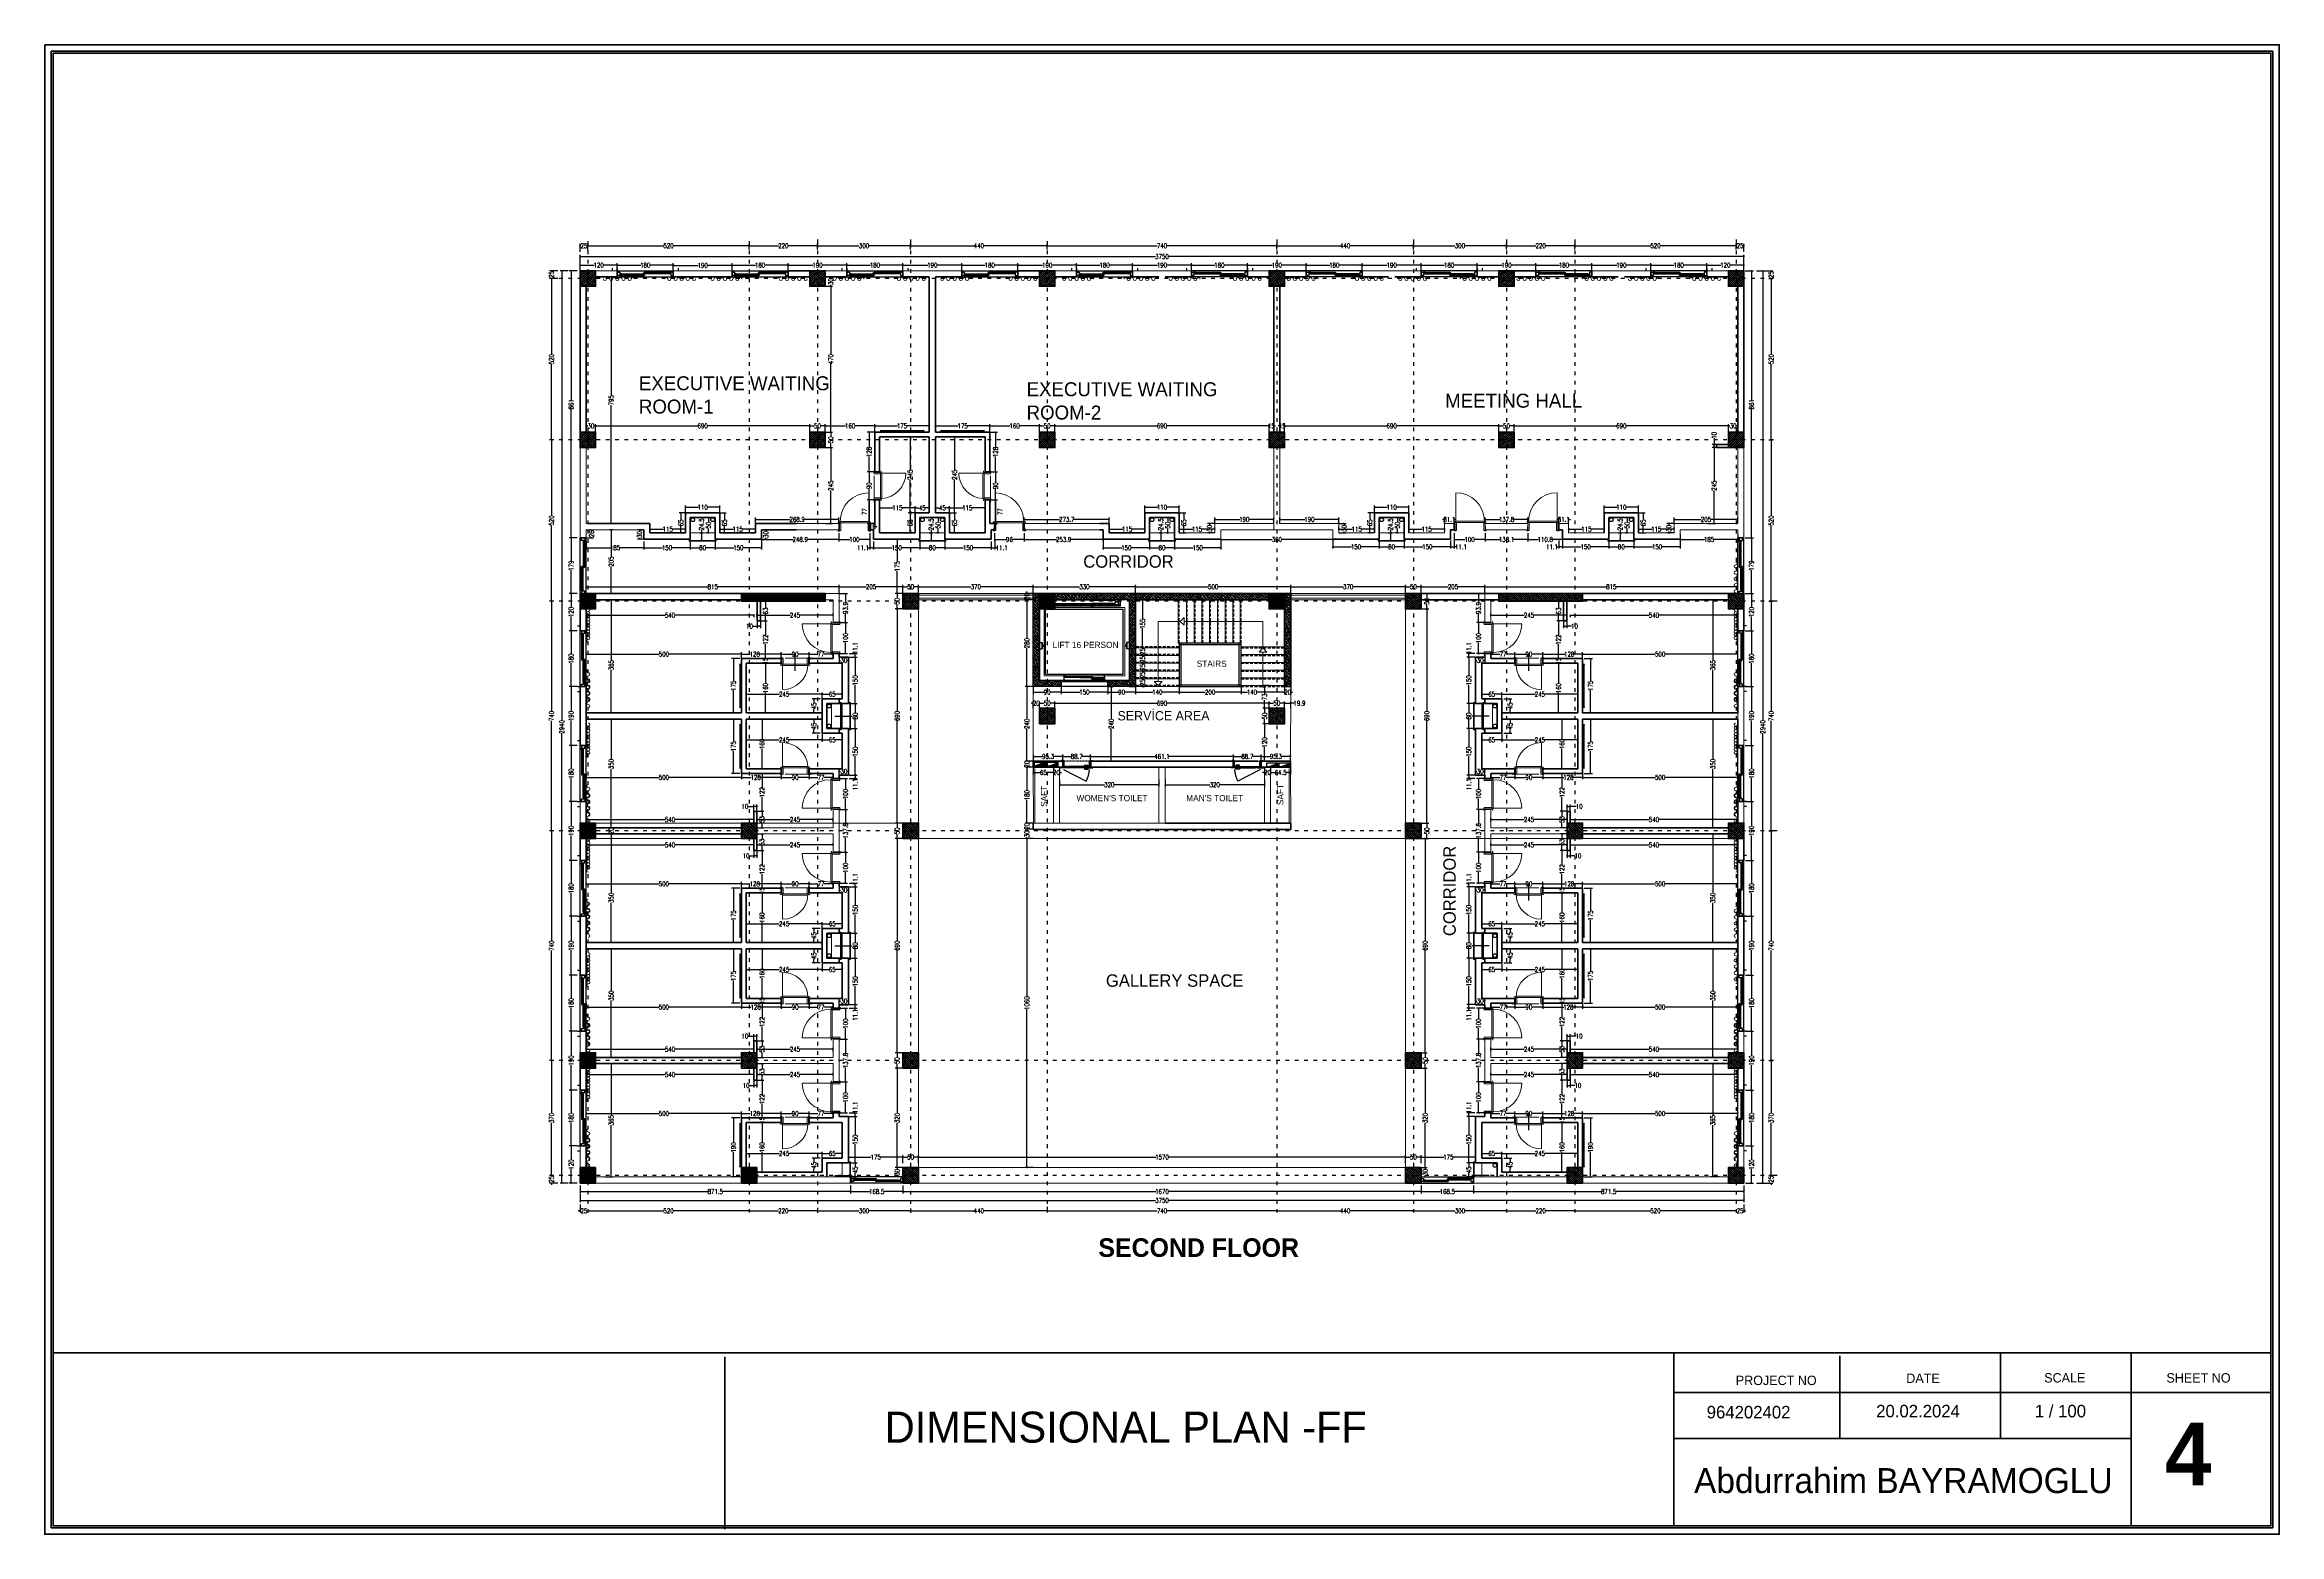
# Model space of a CAD drawing. Header units: centimetres. Extents: x -3207095 to 15275363, y -32656 to 4798027.
# Drawn here: x 683730 to 690930, y 4468345 to 4473145 of the extents above; entities that cross this region are included whole.
import ezdxf

# ---------------------------------------------------------------- set-up
doc = ezdxf.new("R2010")
doc.units = ezdxf.units.CM
for name, pattern in [('ACAD_ISO03W100', [30, 12, -18]), ('DASHED', [19.05, 12.7, -6.35]), ('DUZ', [500, 500]), ('HIDDEN', [0.375, 0.25, -0.125])]:
    doc.linetypes.add(name, pattern=pattern)
doc.layers.get('0').update_dxf_attribs({"color": 1, "linetype": 'DUZ'})
for name, color, linetype in [('0 MC MAHAL', 94, 'Continuous'), ('3K', 4, 'Continuous'), ('a-door', 2, 'Continuous'), ('AGAC', 116, 'Continuous'), ('DIM', 1, 'DUZ'), ('GOLGE', 8, 'HIDDEN'), ('GÖLGE', 8, 'DASHED'), ('KAPIACI1', 252, 'Continuous'), ('KOLTAR_F', 145, 'Continuous'), ('LOGO', 7, 'Continuous'), ('PEN', 161, 'Continuous'), ('pen.kap.olc', 205, 'Continuous'), ('Power_Legend$0$SMC-EL-DB', 170, 'Continuous'), ('söve', 26, 'DUZ'), ('TESİSAT', 57, 'Continuous'), ('TR', 8, 'Continuous')]:
    doc.layers.add(name, color=color, linetype=linetype)
for name, color, linetype, lineweight in [('A-ANNO-PATT-4', 173, 'Continuous', 5), ('Area', 41, 'Continuous', 25), ('cam', 143, 'Continuous', 20), ('DUV', 220, 'Continuous', 50), ('DUVAR', 7, 'Continuous', 35), ('FE_MOBTEF.2', 33, 'Continuous', 18), ('FE_PERDE', 205, 'Continuous', 15), ('gor25', 142, 'Continuous', 25), ('iç duvar', 7, 'Continuous', 50), ('KAPEN', 151, 'Continuous', 9), ('KOLON_F', 3, 'Continuous', 35), ('YAZI', 7, 'Continuous', 15)]:
    doc.layers.add(name, color=color, linetype=linetype, lineweight=lineweight)
doc.styles.add('DIM', font='ROMANSTW.SHX', dxfattribs={"width": 0.7})
doc.dimstyles.new('1_100', dxfattribs={"dimtxt": 15, "dimasz": 6, "dimexe": 6, "dimexo": 0, "dimgap": 2, "dimtad": 0, "dimdec": 1, "dimzin": 11, "dimdsep": 46, "dimtxsty": 'DIM', "dimblk": 'ARCHTICK', "dimcen": 3, "dimdle": 1.25, "dimclrt": 2, "dimadec": 0, "dimazin": 0, "dimtfac": 1.25, "dimtdec": 1, "dimtix": 1, "dimtofl": 0, "dimtmove": 1, "dimatfit": 3, "dimldrblk": 'ARCHTICK', "dimfxl": 20, "dimfxlon": 1, "dimtolj": 1, "dimtzin": 0, "dimarcsym": 0})
pattern_1 = [(135, (5190607.668, 3810743.487), (-4.4901280605, -4.4901280605), []), (135, (5190607.668, 3810747.977), (-4.4901280605, -4.4901280605), [3.175, -1.5875])]
pattern_2 = [(135, (5190607.668, 3808893.487), (-4.4901280605, -4.4901280605), []), (135, (5190607.668, 3808897.977), (-4.4901280605, -4.4901280605), [3.175, -1.5875])]
pattern_3 = [(135, (5191127.668, 3808893.487), (-4.4901280605, -4.4901280605), []), (135, (5191127.668, 3808897.977), (-4.4901280605, -4.4901280605), [3.175, -1.5875])]
pattern_4 = [(135, (5191127.668, 3810743.487), (-4.4901280605, -4.4901280605), []), (135, (5191127.668, 3810747.977), (-4.4901280605, -4.4901280605), [3.175, -1.5875])]
pattern_5 = [(135, (5189867.668, 3810003.487), (-4.4901280605, -4.4901280605), []), (135, (5189867.668, 3810007.977), (-4.4901280605, -4.4901280605), [3.175, -1.5875])]
pattern_6 = [(135, (5190607.668, 3810003.487), (-4.4901280605, -4.4901280605), []), (135, (5190607.668, 3810007.977), (-4.4901280605, -4.4901280605), [3.175, -1.5875])]
pattern_7 = [(135, (5191127.668, 3810003.487), (-4.4901280605, -4.4901280605), []), (135, (5191127.668, 3810007.977), (-4.4901280605, -4.4901280605), [3.175, -1.5875])]
pattern_8 = [(135, (5191127.668, 3810003.487), (-4.4901280605, -4.4901280605), []), (135, (5191127.668, 3810007.977), (-4.4901280605, -4.4901280605), [3.175, -1.5875])]
pattern_9 = [(135, (5190607.668, 3809263.487), (-4.4901280605, -4.4901280605), []), (135, (5190607.668, 3809267.977), (-4.4901280605, -4.4901280605), [3.175, -1.5875])]
pattern_10 = [(135, (5191127.668, 3809263.487), (-4.4901280605, -4.4901280605), []), (135, (5191127.668, 3809267.977), (-4.4901280605, -4.4901280605), [3.175, -1.5875])]
pattern_11 = [(360, (480460.7243, 4671837.4767), (8e-16, 1.5875), [])]
pattern_12 = [(45, (24871.7216, -31995.502), (-4.4901280605, 4.4901280605), []), (45, (24876.212, -31995.502), (-4.4901280605, 4.4901280605), [3.175, -1.5875])]
pattern_13 = [(45, (25611.7216, -31995.502), (-4.4901280605, 4.4901280605), []), (45, (25616.212, -31995.502), (-4.4901280605, 4.4901280605), [3.175, -1.5875])]
pattern_14 = [(45, (24871.7216, -32515.502), (-4.4901280605, 4.4901280605), []), (45, (24876.212, -32515.502), (-4.4901280605, 4.4901280605), [3.175, -1.5875])]
pattern_15 = [(45, (25611.7216, -32515.502), (-4.4901280605, 4.4901280605), []), (45, (25616.212, -32515.502), (-4.4901280605, 4.4901280605), [3.175, -1.5875])]
pattern_16 = [(45, (26351.7216, -31995.502), (-4.4901280605, 4.4901280605), []), (45, (26356.212, -31995.502), (-4.4901280605, 4.4901280605), [3.175, -1.5875])]
pattern_17 = [(45, (26351.7216, -32515.502), (-4.4901280605, 4.4901280605), []), (45, (26356.212, -32515.502), (-4.4901280605, 4.4901280605), [3.175, -1.5875])]

# ---------------------------------------------------------------- blocks, each defined once
blk = doc.blocks.new('GEN_BLOCK00601')
at = {"linetype": 'Continuous', "ltscale": 50}
for centre, start, end in [((50, 50), 0, 180), ((150, 50), 180, 0), ((250, 50), 0, 180), ((350, 50), 180, 0), ((450, 50), 0, 180), ((550, 50), 180, 0), ((650, 50), 0, 180), ((750, 50), 180, 0), ((850, 50), 0, 180), ((950, 50), 180, 0)]:
    blk.add_arc(centre, 50, start, end, dxfattribs=at)
for tag in ['FLOOR', 'Sfb']:
    blk.add_attdef(tag, (0, 0), '', height=1)
blk = doc.blocks.new('new block')
at = {"layer": 'KAPEN'}
for p, q in [((105202.053, 48261.86), (105202.02, 48261.86)), ((105202.053, 48261.853), (105202.053, 48261.86)), ((105202.063, 48261.853), (105202.053, 48261.853)), ((105202.063, 48261.047), (105202.063, 48261.853)), ((105201.25, 48261.04), (105202.053, 48261.04)), ((105202.053, 48261.047), (105202.063, 48261.047)), ((105202.053, 48261.04), (105202.053, 48261.047))]:
    blk.add_line(p, q, dxfattribs=at)
for points in [[(105202.02, 48261.04), (105202.02, 48261.86)], [(105202.055, 48261.92), (105202.04, 48261.92), (105202.04, 48261.87), (105202.055, 48261.87)], [(105202.225, 48261.88), (105202.225, 48261.9), (105202.095, 48261.88), (105202.095, 48261.9)], [(105202.265, 48261.92), (105202.28, 48261.92), (105202.28, 48261.87), (105202.265, 48261.87)], [(105202.055, 48260.98), (105202.04, 48260.98), (105202.04, 48261.03), (105202.055, 48261.03)], [(105202.225, 48261.02), (105202.225, 48261), (105202.095, 48261.02), (105202.095, 48261)], [(105202.265, 48260.98), (105202.28, 48260.98), (105202.28, 48261.03), (105202.265, 48261.03)]]:
    blk.add_lwpolyline(points, dxfattribs=at)
for points in [[(105202.055, 48261.88), (105202.055, 48261.855), (105202.065, 48261.855), (105202.065, 48261.84), (105202.265, 48261.84), (105202.265, 48261.88)], [(105202.055, 48261.02), (105202.055, 48261.045), (105202.065, 48261.045), (105202.065, 48261.06), (105202.265, 48261.06), (105202.265, 48261.02)]]:
    blk.add_lwpolyline(points, close=True, dxfattribs=at)
blk.add_arc((105202.071, 48261.04), 0.822, 93.60232, 180, dxfattribs=at)
blk = doc.blocks.new('K210')
for p, q in [((0.04, 0.985), (0.04, 0.032)), ((0.04, 0.032), (0.047, 0.032)), ((0.047, 0.032), (0.047, 0.022)), ((0.047, 0.022), (0.953, 0.022)), ((0.953, 0.032), (0.96, 0.032)), ((0.953, 0.022), (0.953, 0.032)), ((0.96, 0.032), (0.96, 0.065))]:
    blk.add_line(p, q)
for points in [[(-0.02, 0.03), (-0.02, 0.045), (0.03, 0.045), (0.03, 0.03)], [(0.04, 0.065), (0.96, 0.065)], [(1.02, 0.03), (1.02, 0.045), (0.97, 0.045), (0.97, 0.03)], [(-0.02, -0.23), (-0.02, -0.245), (0.03, -0.245), (0.03, -0.23)], [(0.02, -0.19), (0, -0.19), (0.02, -0.01), (0, -0.01)], [(1.02, -0.23), (1.02, -0.245), (0.97, -0.245), (0.97, -0.23)], [(0.98, -0.19), (1, -0.19), (0.98, -0.01), (1, -0.01)]]:
    blk.add_lwpolyline(points)
for points in [[(0.02, 0.03), (0.045, 0.03), (0.045, 0.02), (0.06, 0.02), (0.06, -0.23), (0.02, -0.23)], [(0.98, 0.03), (0.955, 0.03), (0.955, 0.02), (0.94, 0.02), (0.94, -0.23), (0.98, -0.23)]]:
    blk.add_lwpolyline(points, close=True)
blk.add_arc((0.04, 0.065), 0.92, 0, 90)
blk = doc.blocks.new('rgtkjıtdkfgölv')
at = {"layer": 'FE_MOBTEF.2'}
for p, q in [((104445.908, 48877.932), (104445.888, 48877.932)), ((104445.888, 48877.932), (104445.888, 48877.902)), ((104445.898, 48877.914), (104445.898, 48877.922)), ((104445.898, 48877.922), (104447.278, 48877.922)), ((104445.898, 48877.922), (104445.908, 48877.922)), ((104445.898, 48877.902), (104445.898, 48877.922)), ((104445.908, 48877.932), (104445.908, 48877.962)), ((104445.908, 48877.922), (104445.908, 48877.932)), ((104447.261, 48877.932), (104445.914, 48877.932)), ((104447.268, 48877.932), (104447.268, 48877.962)), ((104447.268, 48877.932), (104447.288, 48877.932)), ((104447.268, 48877.922), (104447.268, 48877.932)), ((104447.278, 48877.922), (104447.268, 48877.922)), ((104447.278, 48877.902), (104447.278, 48877.922)), ((104447.278, 48877.922), (104447.278, 48877.914)), ((104447.288, 48877.932), (104447.288, 48877.902)), ((104445.888, 48877.902), (104445.898, 48877.902)), ((104445.898, 48877.908), (104445.898, 48877.914)), ((104445.898, 48877.914), (104447.278, 48877.914)), ((104447.278, 48877.914), (104445.898, 48877.914)), ((104447.278, 48877.908), (104445.898, 48877.908)), ((104447.278, 48877.914), (104447.278, 48877.908)), ((104447.288, 48877.902), (104447.278, 48877.902))]:
    blk.add_line(p, q, dxfattribs=at)
blk = doc.blocks.new('_ArchTick')
at = {"color": 0, "linetype": 'ByBlock', "const_width": 0.15}
blk.add_lwpolyline([(-0.5, -0.5), (0.5, 0.5)], dxfattribs=at)
blk = doc.blocks.new('*D554')
at = {"layer": 'Defpoints', "color": 0, "linetype": 'Continuous', "lineweight": 5, "transparency": 16777216}
for p in [(685575.2, 4472434.8), (685455.2, 4472417), (685575.2, 4472417)]:
    blk.add_point(p, dxfattribs=at)
at = {"layer": 'DIM', "color": 0, "linetype": 'Continuous', "lineweight": -2, "transparency": 16777216}
for p, q in [((685454, 4472434.8), (685500.7, 4472434.8)), ((685455.2, 4472417), (685455.2, 4472440.8)), ((685576.5, 4472434.8), (685529.7, 4472434.8)), ((685575.2, 4472417), (685575.2, 4472440.8))]:
    blk.add_line(p, q, dxfattribs=at)
at = {"layer": 'DIM', "color": 0, "linetype": 'Continuous', "lineweight": -2, "transparency": 16777216, "xscale": 6, "yscale": 6, "zscale": 6, "rotation": 180}
blk.add_blockref('_ArchTick', (685455.2, 4472434.8), dxfattribs=at)
at = {"layer": 'DIM', "color": 0, "linetype": 'Continuous', "lineweight": -2, "transparency": 16777216, "xscale": 6, "yscale": 6, "zscale": 6}
blk.add_blockref('_ArchTick', (685575.2, 4472434.8), dxfattribs=at)
at = {"layer": 'DIM', "color": 2, "linetype": 'Continuous', "lineweight": 5, "transparency": 16777216, "insert": (685515.2, 4472434.8), "char_height": 15, "attachment_point": 5, "style": 'DIM'}
blk.add_mtext('\\A1;120', dxfattribs=at)
blk = doc.blocks.new('*D555')
at = {"layer": 'Defpoints', "color": 0, "linetype": 'Continuous', "lineweight": 5, "transparency": 16777216}
for p in [(685755.2, 4472434.8), (685575.2, 4472417), (685755.2, 4472417)]:
    blk.add_point(p, dxfattribs=at)
at = {"layer": 'DIM', "color": 0, "linetype": 'Continuous', "lineweight": -2, "transparency": 16777216}
for p, q in [((685574, 4472434.8), (685650.7, 4472434.8)), ((685575.2, 4472417), (685575.2, 4472440.8)), ((685756.5, 4472434.8), (685679.7, 4472434.8)), ((685755.2, 4472417), (685755.2, 4472440.8))]:
    blk.add_line(p, q, dxfattribs=at)
at = {"layer": 'DIM', "color": 0, "linetype": 'Continuous', "lineweight": -2, "transparency": 16777216, "xscale": 6, "yscale": 6, "zscale": 6, "rotation": 180}
blk.add_blockref('_ArchTick', (685575.2, 4472434.8), dxfattribs=at)
at = {"layer": 'DIM', "color": 0, "linetype": 'Continuous', "lineweight": -2, "transparency": 16777216, "xscale": 6, "yscale": 6, "zscale": 6}
blk.add_blockref('_ArchTick', (685755.2, 4472434.8), dxfattribs=at)
at = {"layer": 'DIM', "color": 2, "linetype": 'Continuous', "lineweight": 5, "transparency": 16777216, "insert": (685665.2, 4472434.8), "char_height": 15, "attachment_point": 5, "style": 'DIM'}
blk.add_mtext('\\A1;180', dxfattribs=at)
blk = doc.blocks.new('*D550')
at = {"layer": 'Defpoints', "color": 0, "linetype": 'Continuous', "lineweight": 5, "transparency": 16777216}
for p in [(685945.2, 4472434.3), (685755.2, 4472417), (685945.2, 4472417)]:
    blk.add_point(p, dxfattribs=at)
at = {"layer": 'DIM', "color": 0, "linetype": 'Continuous', "lineweight": -2, "transparency": 16777216}
for p, q in [((685754, 4472434.3), (685835.7, 4472434.3)), ((685755.2, 4472417), (685755.2, 4472440.3)), ((685946.5, 4472434.3), (685864.7, 4472434.3)), ((685945.2, 4472417), (685945.2, 4472440.3))]:
    blk.add_line(p, q, dxfattribs=at)
at = {"layer": 'DIM', "color": 0, "linetype": 'Continuous', "lineweight": -2, "transparency": 16777216, "xscale": 6, "yscale": 6, "zscale": 6, "rotation": 180}
blk.add_blockref('_ArchTick', (685755.2, 4472434.3), dxfattribs=at)
at = {"layer": 'DIM', "color": 0, "linetype": 'Continuous', "lineweight": -2, "transparency": 16777216, "xscale": 6, "yscale": 6, "zscale": 6}
blk.add_blockref('_ArchTick', (685945.2, 4472434.3), dxfattribs=at)
at = {"layer": 'DIM', "color": 2, "linetype": 'Continuous', "lineweight": 5, "transparency": 16777216, "insert": (685850.2, 4472434.3), "char_height": 15, "attachment_point": 5, "style": 'DIM'}
blk.add_mtext('\\A1;190', dxfattribs=at)
blk = doc.blocks.new('*D556')
at = {"layer": 'Defpoints', "color": 0, "linetype": 'Continuous', "lineweight": 5, "transparency": 16777216}
for p in [(686125.2, 4472434.8), (685945.2, 4472417), (686125.2, 4472417)]:
    blk.add_point(p, dxfattribs=at)
at = {"layer": 'DIM', "color": 0, "linetype": 'Continuous', "lineweight": -2, "transparency": 16777216}
for p, q in [((685944, 4472434.8), (686020.7, 4472434.8)), ((685945.2, 4472417), (685945.2, 4472440.8)), ((686126.5, 4472434.8), (686049.7, 4472434.8)), ((686125.2, 4472417), (686125.2, 4472440.8))]:
    blk.add_line(p, q, dxfattribs=at)
at = {"layer": 'DIM', "color": 0, "linetype": 'Continuous', "lineweight": -2, "transparency": 16777216, "xscale": 6, "yscale": 6, "zscale": 6, "rotation": 180}
blk.add_blockref('_ArchTick', (685945.2, 4472434.8), dxfattribs=at)
at = {"layer": 'DIM', "color": 0, "linetype": 'Continuous', "lineweight": -2, "transparency": 16777216, "xscale": 6, "yscale": 6, "zscale": 6}
blk.add_blockref('_ArchTick', (686125.2, 4472434.8), dxfattribs=at)
at = {"layer": 'DIM', "color": 2, "linetype": 'Continuous', "lineweight": 5, "transparency": 16777216, "insert": (686035.2, 4472434.8), "char_height": 15, "attachment_point": 5, "style": 'DIM'}
blk.add_mtext('\\A1;180', dxfattribs=at)
blk = doc.blocks.new('*D557')
at = {"layer": 'Defpoints', "color": 0, "linetype": 'Continuous', "lineweight": 5, "transparency": 16777216}
for p in [(686315.2, 4472434.8), (686125.2, 4472417), (686315.2, 4472417)]:
    blk.add_point(p, dxfattribs=at)
at = {"layer": 'DIM', "color": 0, "linetype": 'Continuous', "lineweight": -2, "transparency": 16777216}
for p, q in [((686124, 4472434.8), (686205.7, 4472434.8)), ((686125.2, 4472417), (686125.2, 4472440.8)), ((686316.5, 4472434.8), (686234.7, 4472434.8)), ((686315.2, 4472417), (686315.2, 4472440.8))]:
    blk.add_line(p, q, dxfattribs=at)
at = {"layer": 'DIM', "color": 0, "linetype": 'Continuous', "lineweight": -2, "transparency": 16777216, "xscale": 6, "yscale": 6, "zscale": 6, "rotation": 180}
blk.add_blockref('_ArchTick', (686125.2, 4472434.8), dxfattribs=at)
at = {"layer": 'DIM', "color": 0, "linetype": 'Continuous', "lineweight": -2, "transparency": 16777216, "xscale": 6, "yscale": 6, "zscale": 6}
blk.add_blockref('_ArchTick', (686315.2, 4472434.8), dxfattribs=at)
at = {"layer": 'DIM', "color": 2, "linetype": 'Continuous', "lineweight": 5, "transparency": 16777216, "insert": (686220.2, 4472434.8), "char_height": 15, "attachment_point": 5, "style": 'DIM'}
blk.add_mtext('\\A1;190', dxfattribs=at)
blk = doc.blocks.new('*D559')
at = {"layer": 'Defpoints', "color": 0, "linetype": 'Continuous', "lineweight": 5, "transparency": 16777216}
for p in [(686685.2, 4472434.8), (686495.2, 4472417), (686685.2, 4472417)]:
    blk.add_point(p, dxfattribs=at)
at = {"layer": 'DIM', "color": 0, "linetype": 'Continuous', "lineweight": -2, "transparency": 16777216}
for p, q in [((686494, 4472434.8), (686575.7, 4472434.8)), ((686495.2, 4472417), (686495.2, 4472440.8)), ((686686.5, 4472434.8), (686604.7, 4472434.8)), ((686685.2, 4472417), (686685.2, 4472440.8))]:
    blk.add_line(p, q, dxfattribs=at)
at = {"layer": 'DIM', "color": 0, "linetype": 'Continuous', "lineweight": -2, "transparency": 16777216, "xscale": 6, "yscale": 6, "zscale": 6, "rotation": 180}
blk.add_blockref('_ArchTick', (686495.2, 4472434.8), dxfattribs=at)
at = {"layer": 'DIM', "color": 0, "linetype": 'Continuous', "lineweight": -2, "transparency": 16777216, "xscale": 6, "yscale": 6, "zscale": 6}
blk.add_blockref('_ArchTick', (686685.2, 4472434.8), dxfattribs=at)
at = {"layer": 'DIM', "color": 2, "linetype": 'Continuous', "lineweight": 5, "transparency": 16777216, "insert": (686590.2, 4472434.8), "char_height": 15, "attachment_point": 5, "style": 'DIM'}
blk.add_mtext('\\A1;190', dxfattribs=at)
blk = doc.blocks.new('*D560')
at = {"layer": 'Defpoints', "color": 0, "linetype": 'Continuous', "lineweight": 5, "transparency": 16777216}
for p in [(686865.2, 4472434.8), (686685.2, 4472417), (686865.2, 4472417)]:
    blk.add_point(p, dxfattribs=at)
at = {"layer": 'DIM', "color": 0, "linetype": 'Continuous', "lineweight": -2, "transparency": 16777216}
for p, q in [((686684, 4472434.8), (686760.7, 4472434.8)), ((686685.2, 4472417), (686685.2, 4472440.8)), ((686866.5, 4472434.8), (686789.7, 4472434.8)), ((686865.2, 4472417), (686865.2, 4472440.8))]:
    blk.add_line(p, q, dxfattribs=at)
at = {"layer": 'DIM', "color": 0, "linetype": 'Continuous', "lineweight": -2, "transparency": 16777216, "xscale": 6, "yscale": 6, "zscale": 6, "rotation": 180}
blk.add_blockref('_ArchTick', (686685.2, 4472434.8), dxfattribs=at)
at = {"layer": 'DIM', "color": 0, "linetype": 'Continuous', "lineweight": -2, "transparency": 16777216, "xscale": 6, "yscale": 6, "zscale": 6}
blk.add_blockref('_ArchTick', (686865.2, 4472434.8), dxfattribs=at)
at = {"layer": 'DIM', "color": 2, "linetype": 'Continuous', "lineweight": 5, "transparency": 16777216, "insert": (686775.2, 4472434.8), "char_height": 15, "attachment_point": 5, "style": 'DIM'}
blk.add_mtext('\\A1;180', dxfattribs=at)
blk = doc.blocks.new('*D561')
at = {"layer": 'Defpoints', "color": 0, "linetype": 'Continuous', "lineweight": 5, "transparency": 16777216}
for p in [(687055.2, 4472434.8), (686865.2, 4472417), (687055.2, 4472417)]:
    blk.add_point(p, dxfattribs=at)
at = {"layer": 'DIM', "color": 0, "linetype": 'Continuous', "lineweight": -2, "transparency": 16777216}
for p, q in [((686864, 4472434.8), (686945.7, 4472434.8)), ((686865.2, 4472417), (686865.2, 4472440.8)), ((687056.5, 4472434.8), (686974.7, 4472434.8)), ((687055.2, 4472417), (687055.2, 4472440.8))]:
    blk.add_line(p, q, dxfattribs=at)
at = {"layer": 'DIM', "color": 0, "linetype": 'Continuous', "lineweight": -2, "transparency": 16777216, "xscale": 6, "yscale": 6, "zscale": 6, "rotation": 180}
blk.add_blockref('_ArchTick', (686865.2, 4472434.8), dxfattribs=at)
at = {"layer": 'DIM', "color": 0, "linetype": 'Continuous', "lineweight": -2, "transparency": 16777216, "xscale": 6, "yscale": 6, "zscale": 6}
blk.add_blockref('_ArchTick', (687055.2, 4472434.8), dxfattribs=at)
at = {"layer": 'DIM', "color": 2, "linetype": 'Continuous', "lineweight": 5, "transparency": 16777216, "insert": (686960.2, 4472434.8), "char_height": 15, "attachment_point": 5, "style": 'DIM'}
blk.add_mtext('\\A1;190', dxfattribs=at)
blk = doc.blocks.new('*D562')
at = {"layer": 'Defpoints', "color": 0, "linetype": 'Continuous', "lineweight": 5, "transparency": 16777216}
for p in [(687235.2, 4472434.8), (687055.2, 4472417), (687235.2, 4472417)]:
    blk.add_point(p, dxfattribs=at)
at = {"layer": 'DIM', "color": 0, "linetype": 'Continuous', "lineweight": -2, "transparency": 16777216}
for p, q in [((687054, 4472434.8), (687130.7, 4472434.8)), ((687055.2, 4472417), (687055.2, 4472440.8)), ((687236.5, 4472434.8), (687159.7, 4472434.8)), ((687235.2, 4472417), (687235.2, 4472440.8))]:
    blk.add_line(p, q, dxfattribs=at)
at = {"layer": 'DIM', "color": 0, "linetype": 'Continuous', "lineweight": -2, "transparency": 16777216, "xscale": 6, "yscale": 6, "zscale": 6, "rotation": 180}
blk.add_blockref('_ArchTick', (687055.2, 4472434.8), dxfattribs=at)
at = {"layer": 'DIM', "color": 0, "linetype": 'Continuous', "lineweight": -2, "transparency": 16777216, "xscale": 6, "yscale": 6, "zscale": 6}
blk.add_blockref('_ArchTick', (687235.2, 4472434.8), dxfattribs=at)
at = {"layer": 'DIM', "color": 2, "linetype": 'Continuous', "lineweight": 5, "transparency": 16777216, "insert": (687145.2, 4472434.8), "char_height": 15, "attachment_point": 5, "style": 'DIM'}
blk.add_mtext('\\A1;180', dxfattribs=at)
blk = doc.blocks.new('*D563')
at = {"layer": 'Defpoints', "color": 0, "linetype": 'Continuous', "lineweight": 5, "transparency": 16777216}
for p in [(687425.2, 4472434.8), (687235.2, 4472417), (687425.2, 4472417)]:
    blk.add_point(p, dxfattribs=at)
at = {"layer": 'DIM', "color": 0, "linetype": 'Continuous', "lineweight": -2, "transparency": 16777216}
for p, q in [((687234, 4472434.8), (687315.7, 4472434.8)), ((687235.2, 4472417), (687235.2, 4472440.8)), ((687426.5, 4472434.8), (687344.7, 4472434.8)), ((687425.2, 4472417), (687425.2, 4472440.8))]:
    blk.add_line(p, q, dxfattribs=at)
at = {"layer": 'DIM', "color": 0, "linetype": 'Continuous', "lineweight": -2, "transparency": 16777216, "xscale": 6, "yscale": 6, "zscale": 6, "rotation": 180}
blk.add_blockref('_ArchTick', (687235.2, 4472434.8), dxfattribs=at)
at = {"layer": 'DIM', "color": 0, "linetype": 'Continuous', "lineweight": -2, "transparency": 16777216, "xscale": 6, "yscale": 6, "zscale": 6}
blk.add_blockref('_ArchTick', (687425.2, 4472434.8), dxfattribs=at)
at = {"layer": 'DIM', "color": 2, "linetype": 'Continuous', "lineweight": 5, "transparency": 16777216, "insert": (687330.2, 4472434.8), "char_height": 15, "attachment_point": 5, "style": 'DIM'}
blk.add_mtext('\\A1;190', dxfattribs=at)
blk = doc.blocks.new('*D564')
at = {"layer": 'Defpoints', "color": 0, "linetype": 'Continuous', "lineweight": 5, "transparency": 16777216}
for p in [(687605.2, 4472434.8), (687425.2, 4472417), (687605.2, 4472417)]:
    blk.add_point(p, dxfattribs=at)
at = {"layer": 'DIM', "color": 0, "linetype": 'Continuous', "lineweight": -2, "transparency": 16777216}
for p, q in [((687424, 4472434.8), (687500.7, 4472434.8)), ((687425.2, 4472417), (687425.2, 4472440.8)), ((687606.5, 4472434.8), (687529.7, 4472434.8)), ((687605.2, 4472417), (687605.2, 4472440.8))]:
    blk.add_line(p, q, dxfattribs=at)
at = {"layer": 'DIM', "color": 0, "linetype": 'Continuous', "lineweight": -2, "transparency": 16777216, "xscale": 6, "yscale": 6, "zscale": 6, "rotation": 180}
blk.add_blockref('_ArchTick', (687425.2, 4472434.8), dxfattribs=at)
at = {"layer": 'DIM', "color": 0, "linetype": 'Continuous', "lineweight": -2, "transparency": 16777216, "xscale": 6, "yscale": 6, "zscale": 6}
blk.add_blockref('_ArchTick', (687605.2, 4472434.8), dxfattribs=at)
at = {"layer": 'DIM', "color": 2, "linetype": 'Continuous', "lineweight": 5, "transparency": 16777216, "insert": (687515.2, 4472434.8), "char_height": 15, "attachment_point": 5, "style": 'DIM'}
blk.add_mtext('\\A1;180', dxfattribs=at)
blk = doc.blocks.new('*D565')
at = {"layer": 'Defpoints', "color": 0, "linetype": 'Continuous', "lineweight": 5, "transparency": 16777216}
for p in [(687795.2, 4472434.8), (687605.2, 4472417), (687795.2, 4472417)]:
    blk.add_point(p, dxfattribs=at)
at = {"layer": 'DIM', "color": 0, "linetype": 'Continuous', "lineweight": -2, "transparency": 16777216}
for p, q in [((687604, 4472434.8), (687685.7, 4472434.8)), ((687605.2, 4472417), (687605.2, 4472440.8)), ((687796.5, 4472434.8), (687714.7, 4472434.8)), ((687795.2, 4472417), (687795.2, 4472440.8))]:
    blk.add_line(p, q, dxfattribs=at)
at = {"layer": 'DIM', "color": 0, "linetype": 'Continuous', "lineweight": -2, "transparency": 16777216, "xscale": 6, "yscale": 6, "zscale": 6, "rotation": 180}
blk.add_blockref('_ArchTick', (687605.2, 4472434.8), dxfattribs=at)
at = {"layer": 'DIM', "color": 0, "linetype": 'Continuous', "lineweight": -2, "transparency": 16777216, "xscale": 6, "yscale": 6, "zscale": 6}
blk.add_blockref('_ArchTick', (687795.2, 4472434.8), dxfattribs=at)
at = {"layer": 'DIM', "color": 2, "linetype": 'Continuous', "lineweight": 5, "transparency": 16777216, "insert": (687700.2, 4472434.8), "char_height": 15, "attachment_point": 5, "style": 'DIM'}
blk.add_mtext('\\A1;190', dxfattribs=at)
blk = doc.blocks.new('*D566')
at = {"layer": 'Defpoints', "color": 0, "linetype": 'Continuous', "lineweight": 5, "transparency": 16777216}
for p in [(687975.2, 4472434.8), (687795.2, 4472417), (687975.2, 4472417)]:
    blk.add_point(p, dxfattribs=at)
at = {"layer": 'DIM', "color": 0, "linetype": 'Continuous', "lineweight": -2, "transparency": 16777216}
for p, q in [((687794, 4472434.8), (687870.7, 4472434.8)), ((687795.2, 4472417), (687795.2, 4472440.8)), ((687976.5, 4472434.8), (687899.7, 4472434.8)), ((687975.2, 4472417), (687975.2, 4472440.8))]:
    blk.add_line(p, q, dxfattribs=at)
at = {"layer": 'DIM', "color": 0, "linetype": 'Continuous', "lineweight": -2, "transparency": 16777216, "xscale": 6, "yscale": 6, "zscale": 6, "rotation": 180}
blk.add_blockref('_ArchTick', (687795.2, 4472434.8), dxfattribs=at)
at = {"layer": 'DIM', "color": 0, "linetype": 'Continuous', "lineweight": -2, "transparency": 16777216, "xscale": 6, "yscale": 6, "zscale": 6}
blk.add_blockref('_ArchTick', (687975.2, 4472434.8), dxfattribs=at)
at = {"layer": 'DIM', "color": 2, "linetype": 'Continuous', "lineweight": 5, "transparency": 16777216, "insert": (687885.2, 4472434.8), "char_height": 15, "attachment_point": 5, "style": 'DIM'}
blk.add_mtext('\\A1;180', dxfattribs=at)
blk = doc.blocks.new('*D567')
at = {"layer": 'Defpoints', "color": 0, "linetype": 'Continuous', "lineweight": 5, "transparency": 16777216}
for p in [(688165.2, 4472434.8), (687975.2, 4472417), (688165.2, 4472417)]:
    blk.add_point(p, dxfattribs=at)
at = {"layer": 'DIM', "color": 0, "linetype": 'Continuous', "lineweight": -2, "transparency": 16777216}
for p, q in [((687974, 4472434.8), (688055.7, 4472434.8)), ((687975.2, 4472417), (687975.2, 4472440.8)), ((688166.5, 4472434.8), (688084.7, 4472434.8)), ((688165.2, 4472417), (688165.2, 4472440.8))]:
    blk.add_line(p, q, dxfattribs=at)
at = {"layer": 'DIM', "color": 0, "linetype": 'Continuous', "lineweight": -2, "transparency": 16777216, "xscale": 6, "yscale": 6, "zscale": 6, "rotation": 180}
blk.add_blockref('_ArchTick', (687975.2, 4472434.8), dxfattribs=at)
at = {"layer": 'DIM', "color": 0, "linetype": 'Continuous', "lineweight": -2, "transparency": 16777216, "xscale": 6, "yscale": 6, "zscale": 6}
blk.add_blockref('_ArchTick', (688165.2, 4472434.8), dxfattribs=at)
at = {"layer": 'DIM', "color": 2, "linetype": 'Continuous', "lineweight": 5, "transparency": 16777216, "insert": (688070.2, 4472434.8), "char_height": 15, "attachment_point": 5, "style": 'DIM'}
blk.add_mtext('\\A1;190', dxfattribs=at)
blk = doc.blocks.new('*D568')
at = {"layer": 'Defpoints', "color": 0, "linetype": 'Continuous', "lineweight": 5, "transparency": 16777216}
for p in [(688345.2, 4472434.8), (688165.2, 4472417), (688345.2, 4472417)]:
    blk.add_point(p, dxfattribs=at)
at = {"layer": 'DIM', "color": 0, "linetype": 'Continuous', "lineweight": -2, "transparency": 16777216}
for p, q in [((688164, 4472434.8), (688240.7, 4472434.8)), ((688165.2, 4472417), (688165.2, 4472440.8)), ((688346.5, 4472434.8), (688269.7, 4472434.8)), ((688345.2, 4472417), (688345.2, 4472440.8))]:
    blk.add_line(p, q, dxfattribs=at)
at = {"layer": 'DIM', "color": 0, "linetype": 'Continuous', "lineweight": -2, "transparency": 16777216, "xscale": 6, "yscale": 6, "zscale": 6, "rotation": 180}
blk.add_blockref('_ArchTick', (688165.2, 4472434.8), dxfattribs=at)
at = {"layer": 'DIM', "color": 0, "linetype": 'Continuous', "lineweight": -2, "transparency": 16777216, "xscale": 6, "yscale": 6, "zscale": 6}
blk.add_blockref('_ArchTick', (688345.2, 4472434.8), dxfattribs=at)
at = {"layer": 'DIM', "color": 2, "linetype": 'Continuous', "lineweight": 5, "transparency": 16777216, "insert": (688255.2, 4472434.8), "char_height": 15, "attachment_point": 5, "style": 'DIM'}
blk.add_mtext('\\A1;180', dxfattribs=at)
blk = doc.blocks.new('*D569')
at = {"layer": 'Defpoints', "color": 0, "linetype": 'Continuous', "lineweight": 5, "transparency": 16777216}
for p in [(688535.2, 4472434.8), (688345.2, 4472417), (688535.2, 4472417)]:
    blk.add_point(p, dxfattribs=at)
at = {"layer": 'DIM', "color": 0, "linetype": 'Continuous', "lineweight": -2, "transparency": 16777216}
for p, q in [((688344, 4472434.8), (688425.7, 4472434.8)), ((688345.2, 4472417), (688345.2, 4472440.8)), ((688536.5, 4472434.8), (688454.7, 4472434.8)), ((688535.2, 4472417), (688535.2, 4472440.8))]:
    blk.add_line(p, q, dxfattribs=at)
at = {"layer": 'DIM', "color": 0, "linetype": 'Continuous', "lineweight": -2, "transparency": 16777216, "xscale": 6, "yscale": 6, "zscale": 6, "rotation": 180}
blk.add_blockref('_ArchTick', (688345.2, 4472434.8), dxfattribs=at)
at = {"layer": 'DIM', "color": 0, "linetype": 'Continuous', "lineweight": -2, "transparency": 16777216, "xscale": 6, "yscale": 6, "zscale": 6}
blk.add_blockref('_ArchTick', (688535.2, 4472434.8), dxfattribs=at)
at = {"layer": 'DIM', "color": 2, "linetype": 'Continuous', "lineweight": 5, "transparency": 16777216, "insert": (688440.2, 4472434.8), "char_height": 15, "attachment_point": 5, "style": 'DIM'}
blk.add_mtext('\\A1;190', dxfattribs=at)
blk = doc.blocks.new('*D570')
at = {"layer": 'Defpoints', "color": 0, "linetype": 'Continuous', "lineweight": 5, "transparency": 16777216}
for p in [(688715.2, 4472434.8), (688535.2, 4472417), (688715.2, 4472417)]:
    blk.add_point(p, dxfattribs=at)
at = {"layer": 'DIM', "color": 0, "linetype": 'Continuous', "lineweight": -2, "transparency": 16777216}
for p, q in [((688534, 4472434.8), (688610.7, 4472434.8)), ((688535.2, 4472417), (688535.2, 4472440.8)), ((688716.5, 4472434.8), (688639.7, 4472434.8)), ((688715.2, 4472417), (688715.2, 4472440.8))]:
    blk.add_line(p, q, dxfattribs=at)
at = {"layer": 'DIM', "color": 0, "linetype": 'Continuous', "lineweight": -2, "transparency": 16777216, "xscale": 6, "yscale": 6, "zscale": 6, "rotation": 180}
blk.add_blockref('_ArchTick', (688535.2, 4472434.8), dxfattribs=at)
at = {"layer": 'DIM', "color": 0, "linetype": 'Continuous', "lineweight": -2, "transparency": 16777216, "xscale": 6, "yscale": 6, "zscale": 6}
blk.add_blockref('_ArchTick', (688715.2, 4472434.8), dxfattribs=at)
at = {"layer": 'DIM', "color": 2, "linetype": 'Continuous', "lineweight": 5, "transparency": 16777216, "insert": (688625.2, 4472434.8), "char_height": 15, "attachment_point": 5, "style": 'DIM'}
blk.add_mtext('\\A1;180', dxfattribs=at)
blk = doc.blocks.new('*D571')
at = {"layer": 'Defpoints', "color": 0, "linetype": 'Continuous', "lineweight": 5, "transparency": 16777216}
for p in [(688905.2, 4472434.8), (688715.2, 4472417), (688905.2, 4472417)]:
    blk.add_point(p, dxfattribs=at)
at = {"layer": 'DIM', "color": 0, "linetype": 'Continuous', "lineweight": -2, "transparency": 16777216}
for p, q in [((688714, 4472434.8), (688795.7, 4472434.8)), ((688715.2, 4472417), (688715.2, 4472440.8)), ((688906.5, 4472434.8), (688824.7, 4472434.8)), ((688905.2, 4472417), (688905.2, 4472440.8))]:
    blk.add_line(p, q, dxfattribs=at)
at = {"layer": 'DIM', "color": 0, "linetype": 'Continuous', "lineweight": -2, "transparency": 16777216, "xscale": 6, "yscale": 6, "zscale": 6, "rotation": 180}
blk.add_blockref('_ArchTick', (688715.2, 4472434.8), dxfattribs=at)
at = {"layer": 'DIM', "color": 0, "linetype": 'Continuous', "lineweight": -2, "transparency": 16777216, "xscale": 6, "yscale": 6, "zscale": 6}
blk.add_blockref('_ArchTick', (688905.2, 4472434.8), dxfattribs=at)
at = {"layer": 'DIM', "color": 2, "linetype": 'Continuous', "lineweight": 5, "transparency": 16777216, "insert": (688810.2, 4472434.8), "char_height": 15, "attachment_point": 5, "style": 'DIM'}
blk.add_mtext('\\A1;190', dxfattribs=at)
blk = doc.blocks.new('*D572')
at = {"layer": 'Defpoints', "color": 0, "linetype": 'Continuous', "lineweight": 5, "transparency": 16777216}
for p in [(689085.2, 4472434.8), (688905.2, 4472417), (689085.2, 4472417)]:
    blk.add_point(p, dxfattribs=at)
at = {"layer": 'DIM', "color": 0, "linetype": 'Continuous', "lineweight": -2, "transparency": 16777216}
for p, q in [((688904, 4472434.8), (688980.7, 4472434.8)), ((688905.2, 4472417), (688905.2, 4472440.8)), ((689086.5, 4472434.8), (689009.7, 4472434.8)), ((689085.2, 4472417), (689085.2, 4472440.8))]:
    blk.add_line(p, q, dxfattribs=at)
at = {"layer": 'DIM', "color": 0, "linetype": 'Continuous', "lineweight": -2, "transparency": 16777216, "xscale": 6, "yscale": 6, "zscale": 6, "rotation": 180}
blk.add_blockref('_ArchTick', (688905.2, 4472434.8), dxfattribs=at)
at = {"layer": 'DIM', "color": 0, "linetype": 'Continuous', "lineweight": -2, "transparency": 16777216, "xscale": 6, "yscale": 6, "zscale": 6}
blk.add_blockref('_ArchTick', (689085.2, 4472434.8), dxfattribs=at)
at = {"layer": 'DIM', "color": 2, "linetype": 'Continuous', "lineweight": 5, "transparency": 16777216, "insert": (688995.2, 4472434.8), "char_height": 15, "attachment_point": 5, "style": 'DIM'}
blk.add_mtext('\\A1;180', dxfattribs=at)
blk = doc.blocks.new('*D573')
at = {"layer": 'Defpoints', "color": 0, "linetype": 'Continuous', "lineweight": 5, "transparency": 16777216}
for p in [(689205.2, 4472434.8), (689085.2, 4472417), (689205.2, 4472417)]:
    blk.add_point(p, dxfattribs=at)
at = {"layer": 'DIM', "color": 0, "linetype": 'Continuous', "lineweight": -2, "transparency": 16777216}
for p, q in [((689084, 4472434.8), (689130.7, 4472434.8)), ((689085.2, 4472417), (689085.2, 4472440.8)), ((689206.5, 4472434.8), (689159.7, 4472434.8)), ((689205.2, 4472417), (689205.2, 4472440.8))]:
    blk.add_line(p, q, dxfattribs=at)
at = {"layer": 'DIM', "color": 0, "linetype": 'Continuous', "lineweight": -2, "transparency": 16777216, "xscale": 6, "yscale": 6, "zscale": 6, "rotation": 180}
blk.add_blockref('_ArchTick', (689085.2, 4472434.8), dxfattribs=at)
at = {"layer": 'DIM', "color": 0, "linetype": 'Continuous', "lineweight": -2, "transparency": 16777216, "xscale": 6, "yscale": 6, "zscale": 6}
blk.add_blockref('_ArchTick', (689205.2, 4472434.8), dxfattribs=at)
at = {"layer": 'DIM', "color": 2, "linetype": 'Continuous', "lineweight": 5, "transparency": 16777216, "insert": (689145.2, 4472434.8), "char_height": 15, "attachment_point": 5, "style": 'DIM'}
blk.add_mtext('\\A1;120', dxfattribs=at)
blk = doc.blocks.new('*D548')
at = {"layer": 'Defpoints', "color": 0, "linetype": 'Continuous', "lineweight": 5, "transparency": 16777216}
for p in [(686000.2, 4472497.4), (685480.2, 4472483.3), (686000.2, 4472485.5)]:
    blk.add_point(p, dxfattribs=at)
at = {"layer": 'DIM', "color": 0, "linetype": 'Continuous', "lineweight": -2, "transparency": 16777216}
for p, q in [((685479, 4472497.4), (685724.7, 4472497.4)), ((685480.2, 4472483.3), (685480.2, 4472503.4)), ((686001.5, 4472497.4), (685755.7, 4472497.4)), ((686000.2, 4472485.5), (686000.2, 4472503.4))]:
    blk.add_line(p, q, dxfattribs=at)
at = {"layer": 'DIM', "color": 0, "linetype": 'Continuous', "lineweight": -2, "transparency": 16777216, "xscale": 6, "yscale": 6, "zscale": 6, "rotation": 180}
blk.add_blockref('_ArchTick', (685480.2, 4472497.4), dxfattribs=at)
at = {"layer": 'DIM', "color": 0, "linetype": 'Continuous', "lineweight": -2, "transparency": 16777216, "xscale": 6, "yscale": 6, "zscale": 6}
blk.add_blockref('_ArchTick', (686000.2, 4472497.4), dxfattribs=at)
at = {"layer": 'DIM', "color": 2, "linetype": 'Continuous', "lineweight": 5, "transparency": 16777216, "insert": (685740.2, 4472497.4), "char_height": 15, "attachment_point": 5, "style": 'DIM'}
blk.add_mtext('\\A1;520', dxfattribs=at)
blk = doc.blocks.new('*D574')
at = {"layer": 'Defpoints', "color": 0, "linetype": 'Continuous', "lineweight": 5, "transparency": 16777216}
for p in [(686220.2, 4472558.7), (686220.2, 4472497.4), (686000.2, 4472485.5)]:
    blk.add_point(p, dxfattribs=at)
at = {"layer": 'DIM', "color": 0, "linetype": 'Continuous', "lineweight": -2, "transparency": 16777216}
for p, q in [((685999, 4472497.4), (686094.7, 4472497.4)), ((686000.2, 4472485.5), (686000.2, 4472503.4)), ((686221.5, 4472497.4), (686125.7, 4472497.4)), ((686220.2, 4472517.4), (686220.2, 4472491.4))]:
    blk.add_line(p, q, dxfattribs=at)
at = {"layer": 'DIM', "color": 0, "linetype": 'Continuous', "lineweight": -2, "transparency": 16777216, "xscale": 6, "yscale": 6, "zscale": 6, "rotation": 180}
blk.add_blockref('_ArchTick', (686000.2, 4472497.4), dxfattribs=at)
at = {"layer": 'DIM', "color": 0, "linetype": 'Continuous', "lineweight": -2, "transparency": 16777216, "xscale": 6, "yscale": 6, "zscale": 6}
blk.add_blockref('_ArchTick', (686220.2, 4472497.4), dxfattribs=at)
at = {"layer": 'DIM', "color": 2, "linetype": 'Continuous', "lineweight": 5, "transparency": 16777216, "insert": (686110.2, 4472497.4), "char_height": 15, "attachment_point": 5, "style": 'DIM'}
blk.add_mtext('\\A1;220', dxfattribs=at)
blk = doc.blocks.new('*D575')
at = {"layer": 'Defpoints', "color": 0, "linetype": 'Continuous', "lineweight": 5, "transparency": 16777216}
for p in [(686520.2, 4472558.7), (686520.2, 4472497.4), (686220.2, 4472485.5)]:
    blk.add_point(p, dxfattribs=at)
at = {"layer": 'DIM', "color": 0, "linetype": 'Continuous', "lineweight": -2, "transparency": 16777216}
for p, q in [((686219, 4472497.4), (686354.7, 4472497.4)), ((686220.2, 4472485.5), (686220.2, 4472503.4)), ((686521.5, 4472497.4), (686385.7, 4472497.4)), ((686520.2, 4472517.4), (686520.2, 4472491.4))]:
    blk.add_line(p, q, dxfattribs=at)
at = {"layer": 'DIM', "color": 0, "linetype": 'Continuous', "lineweight": -2, "transparency": 16777216, "xscale": 6, "yscale": 6, "zscale": 6, "rotation": 180}
blk.add_blockref('_ArchTick', (686220.2, 4472497.4), dxfattribs=at)
at = {"layer": 'DIM', "color": 0, "linetype": 'Continuous', "lineweight": -2, "transparency": 16777216, "xscale": 6, "yscale": 6, "zscale": 6}
blk.add_blockref('_ArchTick', (686520.2, 4472497.4), dxfattribs=at)
at = {"layer": 'DIM', "color": 2, "linetype": 'Continuous', "lineweight": 5, "transparency": 16777216, "insert": (686370.2, 4472497.4), "char_height": 15, "attachment_point": 5, "style": 'DIM'}
blk.add_mtext('\\A1;300', dxfattribs=at)
blk = doc.blocks.new('*D552')
at = {"layer": 'Defpoints', "color": 0, "linetype": 'Continuous', "lineweight": 5, "transparency": 16777216}
for p in [(686960.2, 4472497.4), (686520.2, 4472485.5), (686960.2, 4472485.5)]:
    blk.add_point(p, dxfattribs=at)
at = {"layer": 'DIM', "color": 0, "linetype": 'Continuous', "lineweight": -2, "transparency": 16777216}
for p, q in [((686519, 4472497.4), (686724.7, 4472497.4)), ((686520.2, 4472485.5), (686520.2, 4472503.4)), ((686961.5, 4472497.4), (686755.7, 4472497.4)), ((686960.2, 4472485.5), (686960.2, 4472503.4))]:
    blk.add_line(p, q, dxfattribs=at)
at = {"layer": 'DIM', "color": 0, "linetype": 'Continuous', "lineweight": -2, "transparency": 16777216, "xscale": 6, "yscale": 6, "zscale": 6, "rotation": 180}
blk.add_blockref('_ArchTick', (686520.2, 4472497.4), dxfattribs=at)
at = {"layer": 'DIM', "color": 0, "linetype": 'Continuous', "lineweight": -2, "transparency": 16777216, "xscale": 6, "yscale": 6, "zscale": 6}
blk.add_blockref('_ArchTick', (686960.2, 4472497.4), dxfattribs=at)
at = {"layer": 'DIM', "color": 2, "linetype": 'Continuous', "lineweight": 5, "transparency": 16777216, "insert": (686740.2, 4472497.4), "char_height": 15, "attachment_point": 5, "style": 'DIM'}
blk.add_mtext('\\A1;440', dxfattribs=at)
blk = doc.blocks.new('*D576')
at = {"layer": 'Defpoints', "color": 0, "linetype": 'Continuous', "lineweight": 5, "transparency": 16777216}
for p in [(687700.2, 4472558.7), (687700.2, 4472497.4), (686960.2, 4472485.5)]:
    blk.add_point(p, dxfattribs=at)
at = {"layer": 'DIM', "color": 0, "linetype": 'Continuous', "lineweight": -2, "transparency": 16777216}
for p, q in [((686959, 4472497.4), (687314.7, 4472497.4)), ((686960.2, 4472485.5), (686960.2, 4472503.4)), ((687701.5, 4472497.4), (687345.7, 4472497.4)), ((687700.2, 4472517.4), (687700.2, 4472491.4))]:
    blk.add_line(p, q, dxfattribs=at)
at = {"layer": 'DIM', "color": 0, "linetype": 'Continuous', "lineweight": -2, "transparency": 16777216, "xscale": 6, "yscale": 6, "zscale": 6, "rotation": 180}
blk.add_blockref('_ArchTick', (686960.2, 4472497.4), dxfattribs=at)
at = {"layer": 'DIM', "color": 0, "linetype": 'Continuous', "lineweight": -2, "transparency": 16777216, "xscale": 6, "yscale": 6, "zscale": 6}
blk.add_blockref('_ArchTick', (687700.2, 4472497.4), dxfattribs=at)
at = {"layer": 'DIM', "color": 2, "linetype": 'Continuous', "lineweight": 5, "transparency": 16777216, "insert": (687330.2, 4472497.4), "char_height": 15, "attachment_point": 5, "style": 'DIM'}
blk.add_mtext('\\A1;740', dxfattribs=at)
blk = doc.blocks.new('*D577')
at = {"layer": 'Defpoints', "color": 0, "linetype": 'Continuous', "lineweight": 5, "transparency": 16777216}
for p in [(688140.2, 4472558.7), (688140.2, 4472497.4), (687700.2, 4472485.5)]:
    blk.add_point(p, dxfattribs=at)
at = {"layer": 'DIM', "color": 0, "linetype": 'Continuous', "lineweight": -2, "transparency": 16777216}
for p, q in [((687699, 4472497.4), (687904.7, 4472497.4)), ((687700.2, 4472485.5), (687700.2, 4472503.4)), ((688141.5, 4472497.4), (687935.7, 4472497.4)), ((688140.2, 4472517.4), (688140.2, 4472491.4))]:
    blk.add_line(p, q, dxfattribs=at)
at = {"layer": 'DIM', "color": 0, "linetype": 'Continuous', "lineweight": -2, "transparency": 16777216, "xscale": 6, "yscale": 6, "zscale": 6, "rotation": 180}
blk.add_blockref('_ArchTick', (687700.2, 4472497.4), dxfattribs=at)
at = {"layer": 'DIM', "color": 0, "linetype": 'Continuous', "lineweight": -2, "transparency": 16777216, "xscale": 6, "yscale": 6, "zscale": 6}
blk.add_blockref('_ArchTick', (688140.2, 4472497.4), dxfattribs=at)
at = {"layer": 'DIM', "color": 2, "linetype": 'Continuous', "lineweight": 5, "transparency": 16777216, "insert": (687920.2, 4472497.4), "char_height": 15, "attachment_point": 5, "style": 'DIM'}
blk.add_mtext('\\A1;440', dxfattribs=at)
blk = doc.blocks.new('*D578')
at = {"layer": 'Defpoints', "color": 0, "linetype": 'Continuous', "lineweight": 5, "transparency": 16777216}
for p in [(688440.2, 4472558.7), (688440.2, 4472497.4), (688140.2, 4472485.5)]:
    blk.add_point(p, dxfattribs=at)
at = {"layer": 'DIM', "color": 0, "linetype": 'Continuous', "lineweight": -2, "transparency": 16777216}
for p, q in [((688139, 4472497.4), (688274.7, 4472497.4)), ((688140.2, 4472485.5), (688140.2, 4472503.4)), ((688441.5, 4472497.4), (688305.7, 4472497.4)), ((688440.2, 4472517.4), (688440.2, 4472491.4))]:
    blk.add_line(p, q, dxfattribs=at)
at = {"layer": 'DIM', "color": 0, "linetype": 'Continuous', "lineweight": -2, "transparency": 16777216, "xscale": 6, "yscale": 6, "zscale": 6, "rotation": 180}
blk.add_blockref('_ArchTick', (688140.2, 4472497.4), dxfattribs=at)
at = {"layer": 'DIM', "color": 0, "linetype": 'Continuous', "lineweight": -2, "transparency": 16777216, "xscale": 6, "yscale": 6, "zscale": 6}
blk.add_blockref('_ArchTick', (688440.2, 4472497.4), dxfattribs=at)
at = {"layer": 'DIM', "color": 2, "linetype": 'Continuous', "lineweight": 5, "transparency": 16777216, "insert": (688290.2, 4472497.4), "char_height": 15, "attachment_point": 5, "style": 'DIM'}
blk.add_mtext('\\A1;300', dxfattribs=at)
blk = doc.blocks.new('*D579')
at = {"layer": 'Defpoints', "color": 0, "linetype": 'Continuous', "lineweight": 5, "transparency": 16777216}
for p in [(688660.2, 4472558.7), (688660.2, 4472497.4), (688440.2, 4472485.5)]:
    blk.add_point(p, dxfattribs=at)
at = {"layer": 'DIM', "color": 0, "linetype": 'Continuous', "lineweight": -2, "transparency": 16777216}
for p, q in [((688439, 4472497.4), (688534.7, 4472497.4)), ((688440.2, 4472485.5), (688440.2, 4472503.4)), ((688661.5, 4472497.4), (688565.7, 4472497.4)), ((688660.2, 4472517.4), (688660.2, 4472491.4))]:
    blk.add_line(p, q, dxfattribs=at)
at = {"layer": 'DIM', "color": 0, "linetype": 'Continuous', "lineweight": -2, "transparency": 16777216, "xscale": 6, "yscale": 6, "zscale": 6, "rotation": 180}
blk.add_blockref('_ArchTick', (688440.2, 4472497.4), dxfattribs=at)
at = {"layer": 'DIM', "color": 0, "linetype": 'Continuous', "lineweight": -2, "transparency": 16777216, "xscale": 6, "yscale": 6, "zscale": 6}
blk.add_blockref('_ArchTick', (688660.2, 4472497.4), dxfattribs=at)
at = {"layer": 'DIM', "color": 2, "linetype": 'Continuous', "lineweight": 5, "transparency": 16777216, "insert": (688550.2, 4472497.4), "char_height": 15, "attachment_point": 5, "style": 'DIM'}
blk.add_mtext('\\A1;220', dxfattribs=at)
blk = doc.blocks.new('*D580')
at = {"layer": 'Defpoints', "color": 0, "linetype": 'Continuous', "lineweight": 5, "transparency": 16777216}
for p in [(689180.2, 4472558.7), (689180.2, 4472497.4), (688660.2, 4472485.5)]:
    blk.add_point(p, dxfattribs=at)
at = {"layer": 'DIM', "color": 0, "linetype": 'Continuous', "lineweight": -2, "transparency": 16777216}
for p, q in [((688659, 4472497.4), (688904.7, 4472497.4)), ((688660.2, 4472485.5), (688660.2, 4472503.4)), ((689181.5, 4472497.4), (688935.7, 4472497.4)), ((689180.2, 4472517.4), (689180.2, 4472491.4))]:
    blk.add_line(p, q, dxfattribs=at)
at = {"layer": 'DIM', "color": 0, "linetype": 'Continuous', "lineweight": -2, "transparency": 16777216, "xscale": 6, "yscale": 6, "zscale": 6, "rotation": 180}
blk.add_blockref('_ArchTick', (688660.2, 4472497.4), dxfattribs=at)
at = {"layer": 'DIM', "color": 0, "linetype": 'Continuous', "lineweight": -2, "transparency": 16777216, "xscale": 6, "yscale": 6, "zscale": 6}
blk.add_blockref('_ArchTick', (689180.2, 4472497.4), dxfattribs=at)
at = {"layer": 'DIM', "color": 2, "linetype": 'Continuous', "lineweight": 5, "transparency": 16777216, "insert": (688920.2, 4472497.4), "char_height": 15, "attachment_point": 5, "style": 'DIM'}
blk.add_mtext('\\A1;520', dxfattribs=at)
blk = doc.blocks.new('*D549')
at = {"layer": 'Defpoints', "color": 0, "linetype": 'Continuous', "lineweight": 5, "transparency": 16777216}
for p in [(685455.2, 4472497.4), (685455.2, 4472440.8), (685480.2, 4472483.3)]:
    blk.add_point(p, dxfattribs=at)
at = {"layer": 'DIM', "color": 0, "linetype": 'Continuous', "lineweight": -2, "transparency": 16777216}
for p, q in [((685454, 4472497.4), (685457.2, 4472497.4)), ((685455.2, 4472477.4), (685455.2, 4472503.4)), ((685481.5, 4472497.4), (685478.2, 4472497.4)), ((685480.2, 4472483.3), (685480.2, 4472503.4))]:
    blk.add_line(p, q, dxfattribs=at)
at = {"layer": 'DIM', "color": 0, "linetype": 'Continuous', "lineweight": -2, "transparency": 16777216, "xscale": 6, "yscale": 6, "zscale": 6, "rotation": 180}
blk.add_blockref('_ArchTick', (685455.2, 4472497.4), dxfattribs=at)
at = {"layer": 'DIM', "color": 0, "linetype": 'Continuous', "lineweight": -2, "transparency": 16777216, "xscale": 6, "yscale": 6, "zscale": 6}
blk.add_blockref('_ArchTick', (685480.2, 4472497.4), dxfattribs=at)
at = {"layer": 'DIM', "color": 2, "linetype": 'Continuous', "lineweight": 5, "transparency": 16777216, "insert": (685467.7, 4472497.4), "char_height": 15, "attachment_point": 5, "style": 'DIM'}
blk.add_mtext('\\A1;25', dxfattribs=at)
blk = doc.blocks.new('*D551')
at = {"layer": 'Defpoints', "color": 0, "linetype": 'Continuous', "lineweight": 5, "transparency": 16777216}
for p in [(689205.2, 4472497.4), (689180.2, 4472485.5), (689205.2, 4472440.8)]:
    blk.add_point(p, dxfattribs=at)
at = {"layer": 'DIM', "color": 0, "linetype": 'Continuous', "lineweight": -2, "transparency": 16777216}
for p, q in [((689179, 4472497.4), (689182.2, 4472497.4)), ((689180.2, 4472485.5), (689180.2, 4472503.4)), ((689206.5, 4472497.4), (689203.2, 4472497.4)), ((689205.2, 4472477.4), (689205.2, 4472503.4))]:
    blk.add_line(p, q, dxfattribs=at)
at = {"layer": 'DIM', "color": 0, "linetype": 'Continuous', "lineweight": -2, "transparency": 16777216, "xscale": 6, "yscale": 6, "zscale": 6, "rotation": 180}
blk.add_blockref('_ArchTick', (689180.2, 4472497.4), dxfattribs=at)
at = {"layer": 'DIM', "color": 0, "linetype": 'Continuous', "lineweight": -2, "transparency": 16777216, "xscale": 6, "yscale": 6, "zscale": 6}
blk.add_blockref('_ArchTick', (689205.2, 4472497.4), dxfattribs=at)
at = {"layer": 'DIM', "color": 2, "linetype": 'Continuous', "lineweight": 5, "transparency": 16777216, "insert": (689192.7, 4472497.4), "char_height": 15, "attachment_point": 5, "style": 'DIM'}
blk.add_mtext('\\A1;25', dxfattribs=at)
blk = doc.blocks.new('*D553')
at = {"layer": 'Defpoints', "color": 0, "linetype": 'Continuous', "lineweight": 5, "transparency": 16777216}
for p in [(685455.2, 4472462.4), (685455.2, 4472440.8), (689205.2, 4472440.8)]:
    blk.add_point(p, dxfattribs=at)
at = {"layer": 'DIM', "color": 0, "linetype": 'Continuous', "lineweight": -2, "transparency": 16777216}
for p, q in [((685454, 4472462.4), (687309.7, 4472462.4)), ((685455.2, 4472442.4), (685455.2, 4472468.4)), ((689206.5, 4472462.4), (687350.7, 4472462.4)), ((689205.2, 4472442.4), (689205.2, 4472468.4))]:
    blk.add_line(p, q, dxfattribs=at)
at = {"layer": 'DIM', "color": 0, "linetype": 'Continuous', "lineweight": -2, "transparency": 16777216, "xscale": 6, "yscale": 6, "zscale": 6, "rotation": 180}
blk.add_blockref('_ArchTick', (685455.2, 4472462.4), dxfattribs=at)
at = {"layer": 'DIM', "color": 0, "linetype": 'Continuous', "lineweight": -2, "transparency": 16777216, "xscale": 6, "yscale": 6, "zscale": 6}
blk.add_blockref('_ArchTick', (689205.2, 4472462.4), dxfattribs=at)
at = {"layer": 'DIM', "color": 2, "linetype": 'Continuous', "lineweight": 5, "transparency": 16777216, "insert": (687330.2, 4472462.4), "char_height": 15, "attachment_point": 5, "style": 'DIM'}
blk.add_mtext('\\A1;3750', dxfattribs=at)
blk = doc.blocks.new('*D622')
at = {"layer": 'Defpoints', "color": 0, "linetype": 'Continuous', "lineweight": 5, "transparency": 16777216}
for p in [(685455.2, 4472417), (685426.1, 4471556), (685455.2, 4471556)]:
    blk.add_point(p, dxfattribs=at)
at = {"layer": 'DIM', "color": 0, "linetype": 'Continuous', "lineweight": -2, "transparency": 16777216}
for p, q in [((685446.1, 4472417), (685420.1, 4472417)), ((685426.1, 4472418.2), (685426.1, 4471999.7)), ((685426.1, 4471554.7), (685426.1, 4471973.2)), ((685446.1, 4471556), (685420.1, 4471556))]:
    blk.add_line(p, q, dxfattribs=at)
at = {"layer": 'DIM', "color": 0, "linetype": 'Continuous', "lineweight": -2, "transparency": 16777216, "xscale": 6, "yscale": 6, "zscale": 6}
for p, rotation in [((685426.1, 4472417), 90), ((685426.1, 4471556), 270)]:
    blk.add_blockref('_ArchTick', p, dxfattribs=dict(at, rotation=rotation))
at = {"layer": 'DIM', "color": 2, "linetype": 'Continuous', "lineweight": 5, "transparency": 16777216, "insert": (685426.1, 4471986.5), "char_height": 15, "attachment_point": 5, "rotation": 90, "style": 'DIM'}
blk.add_mtext('\\A1;861', dxfattribs=at)
blk = doc.blocks.new('*D623')
at = {"layer": 'Defpoints', "color": 0, "linetype": 'Continuous', "lineweight": 5, "transparency": 16777216}
for p in [(685455.2, 4471556), (685426.1, 4471377), (685455.2, 4471377)]:
    blk.add_point(p, dxfattribs=at)
at = {"layer": 'DIM', "color": 0, "linetype": 'Continuous', "lineweight": -2, "transparency": 16777216}
for p, q in [((685446.1, 4471556), (685420.1, 4471556)), ((685426.1, 4471557.2), (685426.1, 4471480.7)), ((685426.1, 4471375.7), (685426.1, 4471452.2)), ((685446.1, 4471377), (685420.1, 4471377))]:
    blk.add_line(p, q, dxfattribs=at)
at = {"layer": 'DIM', "color": 0, "linetype": 'Continuous', "lineweight": -2, "transparency": 16777216, "xscale": 6, "yscale": 6, "zscale": 6}
for p, rotation in [((685426.1, 4471556), 90), ((685426.1, 4471377), 270)]:
    blk.add_blockref('_ArchTick', p, dxfattribs=dict(at, rotation=rotation))
at = {"layer": 'DIM', "color": 2, "linetype": 'Continuous', "lineweight": 5, "transparency": 16777216, "insert": (685426.1, 4471466.5), "char_height": 15, "attachment_point": 5, "rotation": 90, "style": 'DIM'}
blk.add_mtext('\\A1;179', dxfattribs=at)
blk = doc.blocks.new('*D624')
at = {"layer": 'Defpoints', "color": 0, "linetype": 'Continuous', "lineweight": 5, "transparency": 16777216}
for p in [(685455.2, 4471377), (685426.1, 4471257), (685455.2, 4471257)]:
    blk.add_point(p, dxfattribs=at)
at = {"layer": 'DIM', "color": 0, "linetype": 'Continuous', "lineweight": -2, "transparency": 16777216}
for p, q in [((685446.1, 4471377), (685420.1, 4471377)), ((685426.1, 4471378.2), (685426.1, 4471331.5)), ((685426.1, 4471255.7), (685426.1, 4471302.5)), ((685446.1, 4471257), (685420.1, 4471257))]:
    blk.add_line(p, q, dxfattribs=at)
at = {"layer": 'DIM', "color": 0, "linetype": 'Continuous', "lineweight": -2, "transparency": 16777216, "xscale": 6, "yscale": 6, "zscale": 6}
for p, rotation in [((685426.1, 4471377), 90), ((685426.1, 4471257), 270)]:
    blk.add_blockref('_ArchTick', p, dxfattribs=dict(at, rotation=rotation))
at = {"layer": 'DIM', "color": 2, "linetype": 'Continuous', "lineweight": 5, "transparency": 16777216, "insert": (685426.1, 4471317), "char_height": 15, "attachment_point": 5, "rotation": 90, "style": 'DIM'}
blk.add_mtext('\\A1;120', dxfattribs=at)
blk = doc.blocks.new('*D625')
at = {"layer": 'Defpoints', "color": 0, "linetype": 'Continuous', "lineweight": 5, "transparency": 16777216}
for p in [(685455.2, 4471257), (685426.1, 4471077), (685455.2, 4471077)]:
    blk.add_point(p, dxfattribs=at)
at = {"layer": 'DIM', "color": 0, "linetype": 'Continuous', "lineweight": -2, "transparency": 16777216}
for p, q in [((685446.1, 4471257), (685420.1, 4471257)), ((685426.1, 4471258.2), (685426.1, 4471181.5)), ((685426.1, 4471075.7), (685426.1, 4471152.5)), ((685446.1, 4471077), (685420.1, 4471077))]:
    blk.add_line(p, q, dxfattribs=at)
at = {"layer": 'DIM', "color": 0, "linetype": 'Continuous', "lineweight": -2, "transparency": 16777216, "xscale": 6, "yscale": 6, "zscale": 6}
for p, rotation in [((685426.1, 4471257), 90), ((685426.1, 4471077), 270)]:
    blk.add_blockref('_ArchTick', p, dxfattribs=dict(at, rotation=rotation))
at = {"layer": 'DIM', "color": 2, "linetype": 'Continuous', "lineweight": 5, "transparency": 16777216, "insert": (685426.1, 4471167), "char_height": 15, "attachment_point": 5, "rotation": 90, "style": 'DIM'}
blk.add_mtext('\\A1;180', dxfattribs=at)
blk = doc.blocks.new('*D626')
at = {"layer": 'Defpoints', "color": 0, "linetype": 'Continuous', "lineweight": 5, "transparency": 16777216}
for p in [(685426.1, 4471077), (685455.2, 4471077), (685455.2, 4470887)]:
    blk.add_point(p, dxfattribs=at)
at = {"layer": 'DIM', "color": 0, "linetype": 'Continuous', "lineweight": -2, "transparency": 16777216}
for p, q in [((685446.1, 4471077), (685420.1, 4471077)), ((685426.1, 4471078.2), (685426.1, 4470996.5)), ((685426.1, 4470885.7), (685426.1, 4470967.5)), ((685446.1, 4470887), (685420.1, 4470887))]:
    blk.add_line(p, q, dxfattribs=at)
at = {"layer": 'DIM', "color": 0, "linetype": 'Continuous', "lineweight": -2, "transparency": 16777216, "xscale": 6, "yscale": 6, "zscale": 6}
for p, rotation in [((685426.1, 4471077), 90), ((685426.1, 4470887), 270)]:
    blk.add_blockref('_ArchTick', p, dxfattribs=dict(at, rotation=rotation))
at = {"layer": 'DIM', "color": 2, "linetype": 'Continuous', "lineweight": 5, "transparency": 16777216, "insert": (685426.1, 4470982), "char_height": 15, "attachment_point": 5, "rotation": 90, "style": 'DIM'}
blk.add_mtext('\\A1;190', dxfattribs=at)
blk = doc.blocks.new('*D627')
at = {"layer": 'Defpoints', "color": 0, "linetype": 'Continuous', "lineweight": 5, "transparency": 16777216}
for p in [(685426.1, 4470887), (685455.2, 4470887), (685455.2, 4470707)]:
    blk.add_point(p, dxfattribs=at)
at = {"layer": 'DIM', "color": 0, "linetype": 'Continuous', "lineweight": -2, "transparency": 16777216}
for p, q in [((685446.1, 4470887), (685420.1, 4470887)), ((685426.1, 4470888.2), (685426.1, 4470811.5)), ((685426.1, 4470705.7), (685426.1, 4470782.5)), ((685446.1, 4470707), (685420.1, 4470707))]:
    blk.add_line(p, q, dxfattribs=at)
at = {"layer": 'DIM', "color": 0, "linetype": 'Continuous', "lineweight": -2, "transparency": 16777216, "xscale": 6, "yscale": 6, "zscale": 6}
for p, rotation in [((685426.1, 4470887), 90), ((685426.1, 4470707), 270)]:
    blk.add_blockref('_ArchTick', p, dxfattribs=dict(at, rotation=rotation))
at = {"layer": 'DIM', "color": 2, "linetype": 'Continuous', "lineweight": 5, "transparency": 16777216, "insert": (685426.1, 4470797), "char_height": 15, "attachment_point": 5, "rotation": 90, "style": 'DIM'}
blk.add_mtext('\\A1;180', dxfattribs=at)
blk = doc.blocks.new('*D628')
at = {"layer": 'Defpoints', "color": 0, "linetype": 'Continuous', "lineweight": 5, "transparency": 16777216}
for p in [(685455.2, 4470707), (685426.1, 4470517), (685455.2, 4470517)]:
    blk.add_point(p, dxfattribs=at)
at = {"layer": 'DIM', "color": 0, "linetype": 'Continuous', "lineweight": -2, "transparency": 16777216}
for p, q in [((685446.1, 4470707), (685420.1, 4470707)), ((685426.1, 4470708.2), (685426.1, 4470626.5)), ((685426.1, 4470515.7), (685426.1, 4470597.5)), ((685446.1, 4470517), (685420.1, 4470517))]:
    blk.add_line(p, q, dxfattribs=at)
at = {"layer": 'DIM', "color": 0, "linetype": 'Continuous', "lineweight": -2, "transparency": 16777216, "xscale": 6, "yscale": 6, "zscale": 6}
for p, rotation in [((685426.1, 4470707), 90), ((685426.1, 4470517), 270)]:
    blk.add_blockref('_ArchTick', p, dxfattribs=dict(at, rotation=rotation))
at = {"layer": 'DIM', "color": 2, "linetype": 'Continuous', "lineweight": 5, "transparency": 16777216, "insert": (685426.1, 4470612), "char_height": 15, "attachment_point": 5, "rotation": 90, "style": 'DIM'}
blk.add_mtext('\\A1;190', dxfattribs=at)
blk = doc.blocks.new('*D629')
at = {"layer": 'Defpoints', "color": 0, "linetype": 'Continuous', "lineweight": 5, "transparency": 16777216}
for p in [(685426.1, 4470517), (685455.2, 4470517), (685455.2, 4470337)]:
    blk.add_point(p, dxfattribs=at)
at = {"layer": 'DIM', "color": 0, "linetype": 'Continuous', "lineweight": -2, "transparency": 16777216}
for p, q in [((685446.1, 4470517), (685420.1, 4470517)), ((685426.1, 4470518.2), (685426.1, 4470441.5)), ((685426.1, 4470335.7), (685426.1, 4470412.5)), ((685446.1, 4470337), (685420.1, 4470337))]:
    blk.add_line(p, q, dxfattribs=at)
at = {"layer": 'DIM', "color": 0, "linetype": 'Continuous', "lineweight": -2, "transparency": 16777216, "xscale": 6, "yscale": 6, "zscale": 6}
for p, rotation in [((685426.1, 4470517), 90), ((685426.1, 4470337), 270)]:
    blk.add_blockref('_ArchTick', p, dxfattribs=dict(at, rotation=rotation))
at = {"layer": 'DIM', "color": 2, "linetype": 'Continuous', "lineweight": 5, "transparency": 16777216, "insert": (685426.1, 4470427), "char_height": 15, "attachment_point": 5, "rotation": 90, "style": 'DIM'}
blk.add_mtext('\\A1;180', dxfattribs=at)
blk = doc.blocks.new('*D630')
at = {"layer": 'Defpoints', "color": 0, "linetype": 'Continuous', "lineweight": 5, "transparency": 16777216}
for p in [(685426.1, 4470337), (685455.2, 4470337), (685455.2, 4470147)]:
    blk.add_point(p, dxfattribs=at)
at = {"layer": 'DIM', "color": 0, "linetype": 'Continuous', "lineweight": -2, "transparency": 16777216}
for p, q in [((685446.1, 4470337), (685420.1, 4470337)), ((685426.1, 4470338.2), (685426.1, 4470256.5)), ((685426.1, 4470145.7), (685426.1, 4470227.5)), ((685446.1, 4470147), (685420.1, 4470147))]:
    blk.add_line(p, q, dxfattribs=at)
at = {"layer": 'DIM', "color": 0, "linetype": 'Continuous', "lineweight": -2, "transparency": 16777216, "xscale": 6, "yscale": 6, "zscale": 6}
for p, rotation in [((685426.1, 4470337), 90), ((685426.1, 4470147), 270)]:
    blk.add_blockref('_ArchTick', p, dxfattribs=dict(at, rotation=rotation))
at = {"layer": 'DIM', "color": 2, "linetype": 'Continuous', "lineweight": 5, "transparency": 16777216, "insert": (685426.1, 4470242), "char_height": 15, "attachment_point": 5, "rotation": 90, "style": 'DIM'}
blk.add_mtext('\\A1;190', dxfattribs=at)
blk = doc.blocks.new('*D631')
at = {"layer": 'Defpoints', "color": 0, "linetype": 'Continuous', "lineweight": 5, "transparency": 16777216}
for p in [(685426.1, 4470147), (685455.2, 4470147), (685455.2, 4469967)]:
    blk.add_point(p, dxfattribs=at)
at = {"layer": 'DIM', "color": 0, "linetype": 'Continuous', "lineweight": -2, "transparency": 16777216}
for p, q in [((685446.1, 4470147), (685420.1, 4470147)), ((685426.1, 4470148.2), (685426.1, 4470071.5)), ((685426.1, 4469965.7), (685426.1, 4470042.5)), ((685446.1, 4469967), (685420.1, 4469967))]:
    blk.add_line(p, q, dxfattribs=at)
at = {"layer": 'DIM', "color": 0, "linetype": 'Continuous', "lineweight": -2, "transparency": 16777216, "xscale": 6, "yscale": 6, "zscale": 6}
for p, rotation in [((685426.1, 4470147), 90), ((685426.1, 4469967), 270)]:
    blk.add_blockref('_ArchTick', p, dxfattribs=dict(at, rotation=rotation))
at = {"layer": 'DIM', "color": 2, "linetype": 'Continuous', "lineweight": 5, "transparency": 16777216, "insert": (685426.1, 4470057), "char_height": 15, "attachment_point": 5, "rotation": 90, "style": 'DIM'}
blk.add_mtext('\\A1;180', dxfattribs=at)
blk = doc.blocks.new('*D632')
at = {"layer": 'Defpoints', "color": 0, "linetype": 'Continuous', "lineweight": 5, "transparency": 16777216}
for p in [(685426.1, 4469967), (685455.2, 4469967), (685455.2, 4469777)]:
    blk.add_point(p, dxfattribs=at)
at = {"layer": 'DIM', "color": 0, "linetype": 'Continuous', "lineweight": -2, "transparency": 16777216}
for p, q in [((685446.1, 4469967), (685420.1, 4469967)), ((685426.1, 4469968.2), (685426.1, 4469886.5)), ((685426.1, 4469775.7), (685426.1, 4469857.5)), ((685446.1, 4469777), (685420.1, 4469777))]:
    blk.add_line(p, q, dxfattribs=at)
at = {"layer": 'DIM', "color": 0, "linetype": 'Continuous', "lineweight": -2, "transparency": 16777216, "xscale": 6, "yscale": 6, "zscale": 6}
for p, rotation in [((685426.1, 4469967), 90), ((685426.1, 4469777), 270)]:
    blk.add_blockref('_ArchTick', p, dxfattribs=dict(at, rotation=rotation))
at = {"layer": 'DIM', "color": 2, "linetype": 'Continuous', "lineweight": 5, "transparency": 16777216, "insert": (685426.1, 4469872), "char_height": 15, "attachment_point": 5, "rotation": 90, "style": 'DIM'}
blk.add_mtext('\\A1;190', dxfattribs=at)
blk = doc.blocks.new('*D633')
at = {"layer": 'Defpoints', "color": 0, "linetype": 'Continuous', "lineweight": 5, "transparency": 16777216}
for p in [(685426.1, 4469777), (685455.2, 4469777), (685455.2, 4469597)]:
    blk.add_point(p, dxfattribs=at)
at = {"layer": 'DIM', "color": 0, "linetype": 'Continuous', "lineweight": -2, "transparency": 16777216}
for p, q in [((685446.1, 4469777), (685420.1, 4469777)), ((685426.1, 4469778.2), (685426.1, 4469701.5)), ((685426.1, 4469595.7), (685426.1, 4469672.5)), ((685446.1, 4469597), (685420.1, 4469597))]:
    blk.add_line(p, q, dxfattribs=at)
at = {"layer": 'DIM', "color": 0, "linetype": 'Continuous', "lineweight": -2, "transparency": 16777216, "xscale": 6, "yscale": 6, "zscale": 6}
for p, rotation in [((685426.1, 4469777), 90), ((685426.1, 4469597), 270)]:
    blk.add_blockref('_ArchTick', p, dxfattribs=dict(at, rotation=rotation))
at = {"layer": 'DIM', "color": 2, "linetype": 'Continuous', "lineweight": 5, "transparency": 16777216, "insert": (685426.1, 4469687), "char_height": 15, "attachment_point": 5, "rotation": 90, "style": 'DIM'}
blk.add_mtext('\\A1;180', dxfattribs=at)
blk = doc.blocks.new('*D634')
at = {"layer": 'Defpoints', "color": 0, "linetype": 'Continuous', "lineweight": 5, "transparency": 16777216}
for p in [(685455.2, 4469597), (685426.1, 4469477), (685455.2, 4469477)]:
    blk.add_point(p, dxfattribs=at)
at = {"layer": 'DIM', "color": 0, "linetype": 'Continuous', "lineweight": -2, "transparency": 16777216}
for p, q in [((685446.1, 4469597), (685420.1, 4469597)), ((685426.1, 4469598.2), (685426.1, 4469551.5)), ((685446.1, 4469477), (685420.1, 4469477)), ((685426.1, 4469475.7), (685426.1, 4469522.5))]:
    blk.add_line(p, q, dxfattribs=at)
at = {"layer": 'DIM', "color": 0, "linetype": 'Continuous', "lineweight": -2, "transparency": 16777216, "xscale": 6, "yscale": 6, "zscale": 6}
for p, rotation in [((685426.1, 4469597), 90), ((685426.1, 4469477), 270)]:
    blk.add_blockref('_ArchTick', p, dxfattribs=dict(at, rotation=rotation))
at = {"layer": 'DIM', "color": 2, "linetype": 'Continuous', "lineweight": 5, "transparency": 16777216, "insert": (685426.1, 4469537), "char_height": 15, "attachment_point": 5, "rotation": 90, "style": 'DIM'}
blk.add_mtext('\\A1;120', dxfattribs=at)
blk = doc.blocks.new('*D616')
at = {"layer": 'Defpoints', "color": 0, "linetype": 'Continuous', "lineweight": 5, "transparency": 16777216}
for p in [(685363.1, 4472417), (685390.6, 4472417), (685390.8, 4472392)]:
    blk.add_point(p, dxfattribs=at)
at = {"layer": 'DIM', "color": 0, "linetype": 'Continuous', "lineweight": -2, "transparency": 16777216}
for p, q in [((685383.1, 4472417), (685357.1, 4472417)), ((685383.1, 4472392), (685357.1, 4472392)), ((685363.1, 4472418.2), (685363.1, 4472415)), ((685363.1, 4472390.7), (685363.1, 4472394))]:
    blk.add_line(p, q, dxfattribs=at)
at = {"layer": 'DIM', "color": 0, "linetype": 'Continuous', "lineweight": -2, "transparency": 16777216, "xscale": 6, "yscale": 6, "zscale": 6}
for p, rotation in [((685363.1, 4472417), 90), ((685363.1, 4472392), 270)]:
    blk.add_blockref('_ArchTick', p, dxfattribs=dict(at, rotation=rotation))
at = {"layer": 'DIM', "color": 2, "linetype": 'Continuous', "lineweight": 5, "transparency": 16777216, "insert": (685363.1, 4472404.5), "char_height": 15, "attachment_point": 5, "rotation": 90, "style": 'DIM'}
blk.add_mtext('\\A1;25', dxfattribs=at)
blk = doc.blocks.new('*D618')
at = {"layer": 'Defpoints', "color": 0, "linetype": 'Continuous', "lineweight": 5, "transparency": 16777216}
for p in [(685370.3, 4472392), (685363.1, 4471872), (685370.3, 4471872)]:
    blk.add_point(p, dxfattribs=at)
at = {"layer": 'DIM', "color": 0, "linetype": 'Continuous', "lineweight": -2, "transparency": 16777216}
for p, q in [((685370.3, 4472392), (685357.1, 4472392)), ((685363.1, 4472393.2), (685363.1, 4472147.5)), ((685363.1, 4471870.7), (685363.1, 4472116.5)), ((685370.3, 4471872), (685357.1, 4471872))]:
    blk.add_line(p, q, dxfattribs=at)
at = {"layer": 'DIM', "color": 0, "linetype": 'Continuous', "lineweight": -2, "transparency": 16777216, "xscale": 6, "yscale": 6, "zscale": 6}
for p, rotation in [((685363.1, 4472392), 90), ((685363.1, 4471872), 270)]:
    blk.add_blockref('_ArchTick', p, dxfattribs=dict(at, rotation=rotation))
at = {"layer": 'DIM', "color": 2, "linetype": 'Continuous', "lineweight": 5, "transparency": 16777216, "insert": (685363.1, 4472132), "char_height": 15, "attachment_point": 5, "rotation": 90, "style": 'DIM'}
blk.add_mtext('\\A1;520', dxfattribs=at)
blk = doc.blocks.new('*D619')
at = {"layer": 'Defpoints', "color": 0, "linetype": 'Continuous', "lineweight": 5, "transparency": 16777216}
for p in [(685370.3, 4471872), (685363.1, 4471352), (685370.3, 4471352)]:
    blk.add_point(p, dxfattribs=at)
at = {"layer": 'DIM', "color": 0, "linetype": 'Continuous', "lineweight": -2, "transparency": 16777216}
for p, q in [((685370.3, 4471872), (685357.1, 4471872)), ((685363.1, 4471873.2), (685363.1, 4471627.5)), ((685363.1, 4471350.7), (685363.1, 4471596.5)), ((685370.3, 4471352), (685357.1, 4471352))]:
    blk.add_line(p, q, dxfattribs=at)
at = {"layer": 'DIM', "color": 0, "linetype": 'Continuous', "lineweight": -2, "transparency": 16777216, "xscale": 6, "yscale": 6, "zscale": 6}
for p, rotation in [((685363.1, 4471872), 90), ((685363.1, 4471352), 270)]:
    blk.add_blockref('_ArchTick', p, dxfattribs=dict(at, rotation=rotation))
at = {"layer": 'DIM', "color": 2, "linetype": 'Continuous', "lineweight": 5, "transparency": 16777216, "insert": (685363.1, 4471612), "char_height": 15, "attachment_point": 5, "rotation": 90, "style": 'DIM'}
blk.add_mtext('\\A1;520', dxfattribs=at)
blk = doc.blocks.new('*D620')
at = {"layer": 'Defpoints', "color": 0, "linetype": 'Continuous', "lineweight": 5, "transparency": 16777216}
for p in [(685370.3, 4471352), (685363.1, 4470612), (685370.3, 4470612)]:
    blk.add_point(p, dxfattribs=at)
at = {"layer": 'DIM', "color": 0, "linetype": 'Continuous', "lineweight": -2, "transparency": 16777216}
for p, q in [((685370.3, 4471352), (685357.1, 4471352)), ((685363.1, 4471353.2), (685363.1, 4470997.5)), ((685363.1, 4470610.7), (685363.1, 4470966.5)), ((685370.3, 4470612), (685357.1, 4470612))]:
    blk.add_line(p, q, dxfattribs=at)
at = {"layer": 'DIM', "color": 0, "linetype": 'Continuous', "lineweight": -2, "transparency": 16777216, "xscale": 6, "yscale": 6, "zscale": 6}
for p, rotation in [((685363.1, 4471352), 90), ((685363.1, 4470612), 270)]:
    blk.add_blockref('_ArchTick', p, dxfattribs=dict(at, rotation=rotation))
at = {"layer": 'DIM', "color": 2, "linetype": 'Continuous', "lineweight": 5, "transparency": 16777216, "insert": (685363.1, 4470982), "char_height": 15, "attachment_point": 5, "rotation": 90, "style": 'DIM'}
blk.add_mtext('\\A1;740', dxfattribs=at)
blk = doc.blocks.new('*D621')
at = {"layer": 'Defpoints', "color": 0, "linetype": 'Continuous', "lineweight": 5, "transparency": 16777216}
for p in [(685370.3, 4470612), (685363.1, 4469872), (685370.3, 4469872)]:
    blk.add_point(p, dxfattribs=at)
at = {"layer": 'DIM', "color": 0, "linetype": 'Continuous', "lineweight": -2, "transparency": 16777216}
for p, q in [((685370.3, 4470612), (685357.1, 4470612)), ((685363.1, 4470613.2), (685363.1, 4470257.5)), ((685363.1, 4469870.7), (685363.1, 4470226.5)), ((685370.3, 4469872), (685357.1, 4469872))]:
    blk.add_line(p, q, dxfattribs=at)
at = {"layer": 'DIM', "color": 0, "linetype": 'Continuous', "lineweight": -2, "transparency": 16777216, "xscale": 6, "yscale": 6, "zscale": 6}
for p, rotation in [((685363.1, 4470612), 90), ((685363.1, 4469872), 270)]:
    blk.add_blockref('_ArchTick', p, dxfattribs=dict(at, rotation=rotation))
at = {"layer": 'DIM', "color": 2, "linetype": 'Continuous', "lineweight": 5, "transparency": 16777216, "insert": (685363.1, 4470242), "char_height": 15, "attachment_point": 5, "rotation": 90, "style": 'DIM'}
blk.add_mtext('\\A1;740', dxfattribs=at)
blk = doc.blocks.new('*D617')
at = {"layer": 'Defpoints', "color": 0, "linetype": 'Continuous', "lineweight": 5, "transparency": 16777216}
for p in [(685370.3, 4469872), (685363.1, 4469502), (685370.3, 4469502)]:
    blk.add_point(p, dxfattribs=at)
at = {"layer": 'DIM', "color": 0, "linetype": 'Continuous', "lineweight": -2, "transparency": 16777216}
for p, q in [((685370.3, 4469872), (685357.1, 4469872)), ((685363.1, 4469873.2), (685363.1, 4469702.5)), ((685363.1, 4469500.7), (685363.1, 4469671.5)), ((685370.3, 4469502), (685357.1, 4469502))]:
    blk.add_line(p, q, dxfattribs=at)
at = {"layer": 'DIM', "color": 0, "linetype": 'Continuous', "lineweight": -2, "transparency": 16777216, "xscale": 6, "yscale": 6, "zscale": 6}
for p, rotation in [((685363.1, 4469872), 90), ((685363.1, 4469502), 270)]:
    blk.add_blockref('_ArchTick', p, dxfattribs=dict(at, rotation=rotation))
at = {"layer": 'DIM', "color": 2, "linetype": 'Continuous', "lineweight": 5, "transparency": 16777216, "insert": (685363.1, 4469687), "char_height": 15, "attachment_point": 5, "rotation": 90, "style": 'DIM'}
blk.add_mtext('\\A1;370', dxfattribs=at)
blk = doc.blocks.new('*D614')
at = {"layer": 'Defpoints', "color": 0, "linetype": 'Continuous', "lineweight": 5, "transparency": 16777216}
for p in [(685363.1, 4469477), (685370.3, 4469502), (685420.1, 4469477)]:
    blk.add_point(p, dxfattribs=at)
at = {"layer": 'DIM', "color": 0, "linetype": 'Continuous', "lineweight": -2, "transparency": 16777216}
for p, q in [((685370.3, 4469502), (685357.1, 4469502)), ((685383.1, 4469477), (685357.1, 4469477)), ((685363.1, 4469502), (685363.1, 4469508)), ((685363.1, 4469477), (685363.1, 4469471))]:
    blk.add_line(p, q, dxfattribs=at)
at = {"layer": 'DIM', "color": 0, "linetype": 'Continuous', "lineweight": -2, "transparency": 16777216, "xscale": 6, "yscale": 6, "zscale": 6}
for p, rotation in [((685363.1, 4469502), 270), ((685363.1, 4469477), 90)]:
    blk.add_blockref('_ArchTick', p, dxfattribs=dict(at, rotation=rotation))
at = {"layer": 'DIM', "color": 2, "linetype": 'Continuous', "lineweight": 5, "transparency": 16777216, "insert": (685363.1, 4469489.5), "char_height": 15, "attachment_point": 5, "rotation": 90, "style": 'DIM'}
blk.add_mtext('\\A1;25', dxfattribs=at)
blk = doc.blocks.new('*D615')
at = {"layer": 'Defpoints', "color": 0, "linetype": 'Continuous', "lineweight": 5, "transparency": 16777216}
for p in [(685396.6, 4472417), (685420.1, 4472417), (685420.1, 4469477)]:
    blk.add_point(p, dxfattribs=at)
at = {"layer": 'DIM', "color": 0, "linetype": 'Continuous', "lineweight": -2, "transparency": 16777216}
for p, q in [((685416.6, 4472417), (685390.6, 4472417)), ((685396.6, 4472418.2), (685396.6, 4470967.5)), ((685396.6, 4469475.7), (685396.6, 4470926.5)), ((685416.6, 4469477), (685390.6, 4469477))]:
    blk.add_line(p, q, dxfattribs=at)
at = {"layer": 'DIM', "color": 0, "linetype": 'Continuous', "lineweight": -2, "transparency": 16777216, "xscale": 6, "yscale": 6, "zscale": 6}
for p, rotation in [((685396.6, 4472417), 90), ((685396.6, 4469477), 270)]:
    blk.add_blockref('_ArchTick', p, dxfattribs=dict(at, rotation=rotation))
at = {"layer": 'DIM', "color": 2, "linetype": 'Continuous', "lineweight": 5, "transparency": 16777216, "insert": (685396.6, 4470947), "char_height": 15, "attachment_point": 5, "rotation": 90, "style": 'DIM'}
blk.add_mtext('\\A1;2940', dxfattribs=at)
blk = doc.blocks.new('*D640')
at = {"layer": 'Defpoints', "color": 0, "linetype": 'Continuous', "lineweight": 5, "transparency": 16777216}
for p in [(689205.2, 4469597), (689229.8, 4469597), (689205.2, 4469477)]:
    blk.add_point(p, dxfattribs=at)
at = {"layer": 'DIM', "color": 0, "linetype": 'Continuous', "lineweight": -2, "transparency": 16777216}
for p, q in [((689209.8, 4469597), (689235.8, 4469597)), ((689229.8, 4469598.2), (689229.8, 4469551.5)), ((689209.8, 4469477), (689235.8, 4469477)), ((689229.8, 4469475.7), (689229.8, 4469522.5))]:
    blk.add_line(p, q, dxfattribs=at)
at = {"layer": 'DIM', "color": 0, "linetype": 'Continuous', "lineweight": -2, "transparency": 16777216, "xscale": 6, "yscale": 6, "zscale": 6}
for p, rotation in [((689229.8, 4469597), 90), ((689229.8, 4469477), 270)]:
    blk.add_blockref('_ArchTick', p, dxfattribs=dict(at, rotation=rotation))
at = {"layer": 'DIM', "color": 2, "linetype": 'Continuous', "lineweight": 5, "transparency": 16777216, "insert": (689229.8, 4469537), "char_height": 15, "attachment_point": 5, "rotation": 90, "style": 'DIM'}
blk.add_mtext('\\A1;120', dxfattribs=at)
blk = doc.blocks.new('*D641')
at = {"layer": 'Defpoints', "color": 0, "linetype": 'Continuous', "lineweight": 5, "transparency": 16777216}
for p in [(689205.2, 4469777), (689229.8, 4469777), (689205.2, 4469597)]:
    blk.add_point(p, dxfattribs=at)
at = {"layer": 'DIM', "color": 0, "linetype": 'Continuous', "lineweight": -2, "transparency": 16777216}
for p, q in [((689209.8, 4469777), (689235.8, 4469777)), ((689229.8, 4469778.2), (689229.8, 4469701.5)), ((689229.8, 4469595.7), (689229.8, 4469672.5)), ((689209.8, 4469597), (689235.8, 4469597))]:
    blk.add_line(p, q, dxfattribs=at)
at = {"layer": 'DIM', "color": 0, "linetype": 'Continuous', "lineweight": -2, "transparency": 16777216, "xscale": 6, "yscale": 6, "zscale": 6}
for p, rotation in [((689229.8, 4469777), 90), ((689229.8, 4469597), 270)]:
    blk.add_blockref('_ArchTick', p, dxfattribs=dict(at, rotation=rotation))
at = {"layer": 'DIM', "color": 2, "linetype": 'Continuous', "lineweight": 5, "transparency": 16777216, "insert": (689229.8, 4469687), "char_height": 15, "attachment_point": 5, "rotation": 90, "style": 'DIM'}
blk.add_mtext('\\A1;180', dxfattribs=at)
blk = doc.blocks.new('*D642')
at = {"layer": 'Defpoints', "color": 0, "linetype": 'Continuous', "lineweight": 5, "transparency": 16777216}
for p in [(689205.2, 4469967), (689229.8, 4469967), (689205.2, 4469777)]:
    blk.add_point(p, dxfattribs=at)
at = {"layer": 'DIM', "color": 0, "linetype": 'Continuous', "lineweight": -2, "transparency": 16777216}
for p, q in [((689209.8, 4469967), (689235.8, 4469967)), ((689229.8, 4469968.2), (689229.8, 4469886.5)), ((689229.8, 4469775.7), (689229.8, 4469857.5)), ((689209.8, 4469777), (689235.8, 4469777))]:
    blk.add_line(p, q, dxfattribs=at)
at = {"layer": 'DIM', "color": 0, "linetype": 'Continuous', "lineweight": -2, "transparency": 16777216, "xscale": 6, "yscale": 6, "zscale": 6}
for p, rotation in [((689229.8, 4469967), 90), ((689229.8, 4469777), 270)]:
    blk.add_blockref('_ArchTick', p, dxfattribs=dict(at, rotation=rotation))
at = {"layer": 'DIM', "color": 2, "linetype": 'Continuous', "lineweight": 5, "transparency": 16777216, "insert": (689229.8, 4469872), "char_height": 15, "attachment_point": 5, "rotation": 90, "style": 'DIM'}
blk.add_mtext('\\A1;190', dxfattribs=at)
blk = doc.blocks.new('*D643')
at = {"layer": 'Defpoints', "color": 0, "linetype": 'Continuous', "lineweight": 5, "transparency": 16777216}
for p in [(689205.2, 4470147), (689229.8, 4470147), (689205.2, 4469967)]:
    blk.add_point(p, dxfattribs=at)
at = {"layer": 'DIM', "color": 0, "linetype": 'Continuous', "lineweight": -2, "transparency": 16777216}
for p, q in [((689209.8, 4470147), (689235.8, 4470147)), ((689229.8, 4470148.2), (689229.8, 4470071.5)), ((689229.8, 4469965.7), (689229.8, 4470042.5)), ((689209.8, 4469967), (689235.8, 4469967))]:
    blk.add_line(p, q, dxfattribs=at)
at = {"layer": 'DIM', "color": 0, "linetype": 'Continuous', "lineweight": -2, "transparency": 16777216, "xscale": 6, "yscale": 6, "zscale": 6}
for p, rotation in [((689229.8, 4470147), 90), ((689229.8, 4469967), 270)]:
    blk.add_blockref('_ArchTick', p, dxfattribs=dict(at, rotation=rotation))
at = {"layer": 'DIM', "color": 2, "linetype": 'Continuous', "lineweight": 5, "transparency": 16777216, "insert": (689229.8, 4470057), "char_height": 15, "attachment_point": 5, "rotation": 90, "style": 'DIM'}
blk.add_mtext('\\A1;180', dxfattribs=at)
blk = doc.blocks.new('*D644')
at = {"layer": 'Defpoints', "color": 0, "linetype": 'Continuous', "lineweight": 5, "transparency": 16777216}
for p in [(689205.2, 4470337), (689229.8, 4470337), (689205.2, 4470147)]:
    blk.add_point(p, dxfattribs=at)
at = {"layer": 'DIM', "color": 0, "linetype": 'Continuous', "lineweight": -2, "transparency": 16777216}
for p, q in [((689209.8, 4470337), (689235.8, 4470337)), ((689229.8, 4470338.2), (689229.8, 4470256.5)), ((689229.8, 4470145.7), (689229.8, 4470227.5)), ((689209.8, 4470147), (689235.8, 4470147))]:
    blk.add_line(p, q, dxfattribs=at)
at = {"layer": 'DIM', "color": 0, "linetype": 'Continuous', "lineweight": -2, "transparency": 16777216, "xscale": 6, "yscale": 6, "zscale": 6}
for p, rotation in [((689229.8, 4470337), 90), ((689229.8, 4470147), 270)]:
    blk.add_blockref('_ArchTick', p, dxfattribs=dict(at, rotation=rotation))
at = {"layer": 'DIM', "color": 2, "linetype": 'Continuous', "lineweight": 5, "transparency": 16777216, "insert": (689229.8, 4470242), "char_height": 15, "attachment_point": 5, "rotation": 90, "style": 'DIM'}
blk.add_mtext('\\A1;190', dxfattribs=at)
blk = doc.blocks.new('*D645')
at = {"layer": 'Defpoints', "color": 0, "linetype": 'Continuous', "lineweight": 5, "transparency": 16777216}
for p in [(689205.2, 4470517), (689229.8, 4470517), (689205.2, 4470337)]:
    blk.add_point(p, dxfattribs=at)
at = {"layer": 'DIM', "color": 0, "linetype": 'Continuous', "lineweight": -2, "transparency": 16777216}
for p, q in [((689209.8, 4470517), (689235.8, 4470517)), ((689229.8, 4470518.2), (689229.8, 4470441.5)), ((689229.8, 4470335.7), (689229.8, 4470412.5)), ((689209.8, 4470337), (689235.8, 4470337))]:
    blk.add_line(p, q, dxfattribs=at)
at = {"layer": 'DIM', "color": 0, "linetype": 'Continuous', "lineweight": -2, "transparency": 16777216, "xscale": 6, "yscale": 6, "zscale": 6}
for p, rotation in [((689229.8, 4470517), 90), ((689229.8, 4470337), 270)]:
    blk.add_blockref('_ArchTick', p, dxfattribs=dict(at, rotation=rotation))
at = {"layer": 'DIM', "color": 2, "linetype": 'Continuous', "lineweight": 5, "transparency": 16777216, "insert": (689229.8, 4470427), "char_height": 15, "attachment_point": 5, "rotation": 90, "style": 'DIM'}
blk.add_mtext('\\A1;180', dxfattribs=at)
blk = doc.blocks.new('*D646')
at = {"layer": 'Defpoints', "color": 0, "linetype": 'Continuous', "lineweight": 5, "transparency": 16777216}
for p in [(689205.2, 4470707), (689229.8, 4470707), (689205.2, 4470517)]:
    blk.add_point(p, dxfattribs=at)
at = {"layer": 'DIM', "color": 0, "linetype": 'Continuous', "lineweight": -2, "transparency": 16777216}
for p, q in [((689209.8, 4470707), (689235.8, 4470707)), ((689229.8, 4470708.2), (689229.8, 4470626.5)), ((689229.8, 4470515.7), (689229.8, 4470597.5)), ((689209.8, 4470517), (689235.8, 4470517))]:
    blk.add_line(p, q, dxfattribs=at)
at = {"layer": 'DIM', "color": 0, "linetype": 'Continuous', "lineweight": -2, "transparency": 16777216, "xscale": 6, "yscale": 6, "zscale": 6}
for p, rotation in [((689229.8, 4470707), 90), ((689229.8, 4470517), 270)]:
    blk.add_blockref('_ArchTick', p, dxfattribs=dict(at, rotation=rotation))
at = {"layer": 'DIM', "color": 2, "linetype": 'Continuous', "lineweight": 5, "transparency": 16777216, "insert": (689229.8, 4470612), "char_height": 15, "attachment_point": 5, "rotation": 90, "style": 'DIM'}
blk.add_mtext('\\A1;190', dxfattribs=at)
blk = doc.blocks.new('*D647')
at = {"layer": 'Defpoints', "color": 0, "linetype": 'Continuous', "lineweight": 5, "transparency": 16777216}
for p in [(689205.2, 4470887), (689229.8, 4470887), (689205.2, 4470707)]:
    blk.add_point(p, dxfattribs=at)
at = {"layer": 'DIM', "color": 0, "linetype": 'Continuous', "lineweight": -2, "transparency": 16777216}
for p, q in [((689209.8, 4470887), (689235.8, 4470887)), ((689229.8, 4470888.2), (689229.8, 4470811.5)), ((689229.8, 4470705.7), (689229.8, 4470782.5)), ((689209.8, 4470707), (689235.8, 4470707))]:
    blk.add_line(p, q, dxfattribs=at)
at = {"layer": 'DIM', "color": 0, "linetype": 'Continuous', "lineweight": -2, "transparency": 16777216, "xscale": 6, "yscale": 6, "zscale": 6}
for p, rotation in [((689229.8, 4470887), 90), ((689229.8, 4470707), 270)]:
    blk.add_blockref('_ArchTick', p, dxfattribs=dict(at, rotation=rotation))
at = {"layer": 'DIM', "color": 2, "linetype": 'Continuous', "lineweight": 5, "transparency": 16777216, "insert": (689229.8, 4470797), "char_height": 15, "attachment_point": 5, "rotation": 90, "style": 'DIM'}
blk.add_mtext('\\A1;180', dxfattribs=at)
blk = doc.blocks.new('*D648')
at = {"layer": 'Defpoints', "color": 0, "linetype": 'Continuous', "lineweight": 5, "transparency": 16777216}
for p in [(689205.2, 4471077), (689229.6, 4471077), (689205.2, 4470887)]:
    blk.add_point(p, dxfattribs=at)
at = {"layer": 'DIM', "color": 0, "linetype": 'Continuous', "lineweight": -2, "transparency": 16777216}
for p, q in [((689209.6, 4471077), (689235.6, 4471077)), ((689229.6, 4471078.2), (689229.6, 4470996.5)), ((689229.6, 4470885.7), (689229.6, 4470967.5)), ((689209.6, 4470887), (689235.6, 4470887))]:
    blk.add_line(p, q, dxfattribs=at)
at = {"layer": 'DIM', "color": 0, "linetype": 'Continuous', "lineweight": -2, "transparency": 16777216, "xscale": 6, "yscale": 6, "zscale": 6}
for p, rotation in [((689229.6, 4471077), 90), ((689229.6, 4470887), 270)]:
    blk.add_blockref('_ArchTick', p, dxfattribs=dict(at, rotation=rotation))
at = {"layer": 'DIM', "color": 2, "linetype": 'Continuous', "lineweight": 5, "transparency": 16777216, "insert": (689229.6, 4470982), "char_height": 15, "attachment_point": 5, "rotation": 90, "style": 'DIM'}
blk.add_mtext('\\A1;190', dxfattribs=at)
blk = doc.blocks.new('*D649')
at = {"layer": 'Defpoints', "color": 0, "linetype": 'Continuous', "lineweight": 5, "transparency": 16777216}
for p in [(689205.2, 4471257), (689229.6, 4471257), (689205.2, 4471077)]:
    blk.add_point(p, dxfattribs=at)
at = {"layer": 'DIM', "color": 0, "linetype": 'Continuous', "lineweight": -2, "transparency": 16777216}
for p, q in [((689209.6, 4471257), (689235.6, 4471257)), ((689229.6, 4471258.2), (689229.6, 4471181.5)), ((689229.6, 4471075.7), (689229.6, 4471152.5)), ((689209.6, 4471077), (689235.6, 4471077))]:
    blk.add_line(p, q, dxfattribs=at)
at = {"layer": 'DIM', "color": 0, "linetype": 'Continuous', "lineweight": -2, "transparency": 16777216, "xscale": 6, "yscale": 6, "zscale": 6}
for p, rotation in [((689229.6, 4471257), 90), ((689229.6, 4471077), 270)]:
    blk.add_blockref('_ArchTick', p, dxfattribs=dict(at, rotation=rotation))
at = {"layer": 'DIM', "color": 2, "linetype": 'Continuous', "lineweight": 5, "transparency": 16777216, "insert": (689229.6, 4471167), "char_height": 15, "attachment_point": 5, "rotation": 90, "style": 'DIM'}
blk.add_mtext('\\A1;180', dxfattribs=at)
blk = doc.blocks.new('*D650')
at = {"layer": 'Defpoints', "color": 0, "linetype": 'Continuous', "lineweight": 5, "transparency": 16777216}
for p in [(689205.2, 4472417), (689229.7, 4472417), (689205.2, 4471556)]:
    blk.add_point(p, dxfattribs=at)
at = {"layer": 'DIM', "color": 0, "linetype": 'Continuous', "lineweight": -2, "transparency": 16777216}
for p, q in [((689209.7, 4472417), (689235.7, 4472417)), ((689229.7, 4472418.2), (689229.7, 4471999.7)), ((689229.7, 4471554.7), (689229.7, 4471973.2)), ((689209.7, 4471556), (689235.7, 4471556))]:
    blk.add_line(p, q, dxfattribs=at)
at = {"layer": 'DIM', "color": 0, "linetype": 'Continuous', "lineweight": -2, "transparency": 16777216, "xscale": 6, "yscale": 6, "zscale": 6}
for p, rotation in [((689229.7, 4472417), 90), ((689229.7, 4471556), 270)]:
    blk.add_blockref('_ArchTick', p, dxfattribs=dict(at, rotation=rotation))
at = {"layer": 'DIM', "color": 2, "linetype": 'Continuous', "lineweight": 5, "transparency": 16777216, "insert": (689229.7, 4471986.5), "char_height": 15, "attachment_point": 5, "rotation": 90, "style": 'DIM'}
blk.add_mtext('\\A1;861', dxfattribs=at)
blk = doc.blocks.new('*D635')
at = {"layer": 'Defpoints', "color": 0, "linetype": 'Continuous', "lineweight": 5, "transparency": 16777216}
for p in [(689285.2, 4472392), (689285.2, 4471872), (689292.8, 4471872)]:
    blk.add_point(p, dxfattribs=at)
at = {"layer": 'DIM', "color": 0, "linetype": 'Continuous', "lineweight": -2, "transparency": 16777216}
for p, q in [((689285.2, 4472392), (689298.8, 4472392)), ((689292.8, 4472393.2), (689292.8, 4472147.5)), ((689292.8, 4471870.7), (689292.8, 4472116.5)), ((689285.2, 4471872), (689298.8, 4471872))]:
    blk.add_line(p, q, dxfattribs=at)
at = {"layer": 'DIM', "color": 0, "linetype": 'Continuous', "lineweight": -2, "transparency": 16777216, "xscale": 6, "yscale": 6, "zscale": 6}
for p, rotation in [((689292.8, 4472392), 90), ((689292.8, 4471872), 270)]:
    blk.add_blockref('_ArchTick', p, dxfattribs=dict(at, rotation=rotation))
at = {"layer": 'DIM', "color": 2, "linetype": 'Continuous', "lineweight": 5, "transparency": 16777216, "insert": (689292.8, 4472132), "char_height": 15, "attachment_point": 5, "rotation": 90, "style": 'DIM'}
blk.add_mtext('\\A1;520', dxfattribs=at)
blk = doc.blocks.new('*D636')
at = {"layer": 'Defpoints', "color": 0, "linetype": 'Continuous', "lineweight": 5, "transparency": 16777216}
for p in [(689235.7, 4472417), (689285.2, 4472392), (689292.8, 4472417)]:
    blk.add_point(p, dxfattribs=at)
at = {"layer": 'DIM', "color": 0, "linetype": 'Continuous', "lineweight": -2, "transparency": 16777216}
for p, q in [((689272.8, 4472417), (689298.8, 4472417)), ((689285.2, 4472392), (689298.8, 4472392)), ((689292.8, 4472418.2), (689292.8, 4472415)), ((689292.8, 4472390.7), (689292.8, 4472394))]:
    blk.add_line(p, q, dxfattribs=at)
at = {"layer": 'DIM', "color": 0, "linetype": 'Continuous', "lineweight": -2, "transparency": 16777216, "xscale": 6, "yscale": 6, "zscale": 6}
for p, rotation in [((689292.8, 4472417), 90), ((689292.8, 4472392), 270)]:
    blk.add_blockref('_ArchTick', p, dxfattribs=dict(at, rotation=rotation))
at = {"layer": 'DIM', "color": 2, "linetype": 'Continuous', "lineweight": 5, "transparency": 16777216, "insert": (689292.8, 4472404.5), "char_height": 15, "attachment_point": 5, "rotation": 90, "style": 'DIM'}
blk.add_mtext('\\A1;25', dxfattribs=at)
blk = doc.blocks.new('*D651')
at = {"layer": 'Defpoints', "color": 0, "linetype": 'Continuous', "lineweight": 5, "transparency": 16777216}
for p in [(689285.2, 4471872), (689292.8, 4471352), (689355.7, 4471352)]:
    blk.add_point(p, dxfattribs=at)
at = {"layer": 'DIM', "color": 0, "linetype": 'Continuous', "lineweight": -2, "transparency": 16777216}
for p, q in [((689285.2, 4471872), (689298.8, 4471872)), ((689292.8, 4471873.2), (689292.8, 4471627.5)), ((689292.8, 4471350.7), (689292.8, 4471596.5)), ((689312.8, 4471352), (689286.8, 4471352))]:
    blk.add_line(p, q, dxfattribs=at)
at = {"layer": 'DIM', "color": 0, "linetype": 'Continuous', "lineweight": -2, "transparency": 16777216, "xscale": 6, "yscale": 6, "zscale": 6}
for p, rotation in [((689292.8, 4471872), 90), ((689292.8, 4471352), 270)]:
    blk.add_blockref('_ArchTick', p, dxfattribs=dict(at, rotation=rotation))
at = {"layer": 'DIM', "color": 2, "linetype": 'Continuous', "lineweight": 5, "transparency": 16777216, "insert": (689292.8, 4471612), "char_height": 15, "attachment_point": 5, "rotation": 90, "style": 'DIM'}
blk.add_mtext('\\A1;520', dxfattribs=at)
blk = doc.blocks.new('*D652')
at = {"layer": 'Defpoints', "color": 0, "linetype": 'Continuous', "lineweight": 5, "transparency": 16777216}
for p in [(689285.2, 4471352), (689292.8, 4470612), (689355.7, 4470612)]:
    blk.add_point(p, dxfattribs=at)
at = {"layer": 'DIM', "color": 0, "linetype": 'Continuous', "lineweight": -2, "transparency": 16777216}
for p, q in [((689285.2, 4471352), (689298.8, 4471352)), ((689292.8, 4471353.2), (689292.8, 4470997.5)), ((689292.8, 4470610.7), (689292.8, 4470966.5)), ((689312.8, 4470612), (689286.8, 4470612))]:
    blk.add_line(p, q, dxfattribs=at)
at = {"layer": 'DIM', "color": 0, "linetype": 'Continuous', "lineweight": -2, "transparency": 16777216, "xscale": 6, "yscale": 6, "zscale": 6}
for p, rotation in [((689292.8, 4471352), 90), ((689292.8, 4470612), 270)]:
    blk.add_blockref('_ArchTick', p, dxfattribs=dict(at, rotation=rotation))
at = {"layer": 'DIM', "color": 2, "linetype": 'Continuous', "lineweight": 5, "transparency": 16777216, "insert": (689292.8, 4470982), "char_height": 15, "attachment_point": 5, "rotation": 90, "style": 'DIM'}
blk.add_mtext('\\A1;740', dxfattribs=at)
blk = doc.blocks.new('*D637')
at = {"layer": 'Defpoints', "color": 0, "linetype": 'Continuous', "lineweight": 5, "transparency": 16777216}
for p in [(689285.2, 4470612), (689285.2, 4469872), (689292.8, 4469872)]:
    blk.add_point(p, dxfattribs=at)
at = {"layer": 'DIM', "color": 0, "linetype": 'Continuous', "lineweight": -2, "transparency": 16777216}
for p, q in [((689285.2, 4470612), (689298.8, 4470612)), ((689292.8, 4470613.2), (689292.8, 4470257.5)), ((689292.8, 4469870.7), (689292.8, 4470226.5)), ((689285.2, 4469872), (689298.8, 4469872))]:
    blk.add_line(p, q, dxfattribs=at)
at = {"layer": 'DIM', "color": 0, "linetype": 'Continuous', "lineweight": -2, "transparency": 16777216, "xscale": 6, "yscale": 6, "zscale": 6}
for p, rotation in [((689292.8, 4470612), 90), ((689292.8, 4469872), 270)]:
    blk.add_blockref('_ArchTick', p, dxfattribs=dict(at, rotation=rotation))
at = {"layer": 'DIM', "color": 2, "linetype": 'Continuous', "lineweight": 5, "transparency": 16777216, "insert": (689292.8, 4470242), "char_height": 15, "attachment_point": 5, "rotation": 90, "style": 'DIM'}
blk.add_mtext('\\A1;740', dxfattribs=at)
blk = doc.blocks.new('*D653')
at = {"layer": 'Defpoints', "color": 0, "linetype": 'Continuous', "lineweight": 5, "transparency": 16777216}
for p in [(689285.2, 4469872), (689292.8, 4469502), (689355.7, 4469502)]:
    blk.add_point(p, dxfattribs=at)
at = {"layer": 'DIM', "color": 0, "linetype": 'Continuous', "lineweight": -2, "transparency": 16777216}
for p, q in [((689285.2, 4469872), (689298.8, 4469872)), ((689292.8, 4469873.2), (689292.8, 4469702.5)), ((689292.8, 4469500.7), (689292.8, 4469671.5)), ((689312.8, 4469502), (689286.8, 4469502))]:
    blk.add_line(p, q, dxfattribs=at)
at = {"layer": 'DIM', "color": 0, "linetype": 'Continuous', "lineweight": -2, "transparency": 16777216, "xscale": 6, "yscale": 6, "zscale": 6}
for p, rotation in [((689292.8, 4469872), 90), ((689292.8, 4469502), 270)]:
    blk.add_blockref('_ArchTick', p, dxfattribs=dict(at, rotation=rotation))
at = {"layer": 'DIM', "color": 2, "linetype": 'Continuous', "lineweight": 5, "transparency": 16777216, "insert": (689292.8, 4469687), "char_height": 15, "attachment_point": 5, "rotation": 90, "style": 'DIM'}
blk.add_mtext('\\A1;370', dxfattribs=at)
blk = doc.blocks.new('*D638')
at = {"layer": 'Defpoints', "color": 0, "linetype": 'Continuous', "lineweight": 5, "transparency": 16777216}
for p in [(689235.8, 4469477), (689285.2, 4469502), (689292.8, 4469477)]:
    blk.add_point(p, dxfattribs=at)
at = {"layer": 'DIM', "color": 0, "linetype": 'Continuous', "lineweight": -2, "transparency": 16777216}
for p, q in [((689272.8, 4469477), (689298.8, 4469477)), ((689285.2, 4469502), (689298.8, 4469502)), ((689292.8, 4469502), (689292.8, 4469508)), ((689292.8, 4469477), (689292.8, 4469471))]:
    blk.add_line(p, q, dxfattribs=at)
at = {"layer": 'DIM', "color": 0, "linetype": 'Continuous', "lineweight": -2, "transparency": 16777216, "xscale": 6, "yscale": 6, "zscale": 6}
for p, rotation in [((689292.8, 4469502), 270), ((689292.8, 4469477), 90)]:
    blk.add_blockref('_ArchTick', p, dxfattribs=dict(at, rotation=rotation))
at = {"layer": 'DIM', "color": 2, "linetype": 'Continuous', "lineweight": 5, "transparency": 16777216, "insert": (689292.8, 4469489.5), "char_height": 15, "attachment_point": 5, "rotation": 90, "style": 'DIM'}
blk.add_mtext('\\A1;25', dxfattribs=at)
blk = doc.blocks.new('*D639')
at = {"layer": 'Defpoints', "color": 0, "linetype": 'Continuous', "lineweight": 5, "transparency": 16777216}
for p in [(689235.8, 4472417), (689265.7, 4472417), (689235.8, 4469477)]:
    blk.add_point(p, dxfattribs=at)
at = {"layer": 'DIM', "color": 0, "linetype": 'Continuous', "lineweight": -2, "transparency": 16777216}
for p, q in [((689245.7, 4472417), (689271.7, 4472417)), ((689265.7, 4472418.2), (689265.7, 4470967.5)), ((689265.7, 4469475.7), (689265.7, 4470926.5)), ((689245.7, 4469477), (689271.7, 4469477))]:
    blk.add_line(p, q, dxfattribs=at)
at = {"layer": 'DIM', "color": 0, "linetype": 'Continuous', "lineweight": -2, "transparency": 16777216, "xscale": 6, "yscale": 6, "zscale": 6}
for p, rotation in [((689265.7, 4472417), 90), ((689265.7, 4469477), 270)]:
    blk.add_blockref('_ArchTick', p, dxfattribs=dict(at, rotation=rotation))
at = {"layer": 'DIM', "color": 2, "linetype": 'Continuous', "lineweight": 5, "transparency": 16777216, "insert": (689265.7, 4470947), "char_height": 15, "attachment_point": 5, "rotation": 90, "style": 'DIM'}
blk.add_mtext('\\A1;2940', dxfattribs=at)
blk = doc.blocks.new('*D657')
at = {"layer": 'Defpoints', "color": 0, "linetype": 'Continuous', "lineweight": 5, "transparency": 16777216}
for p in [(685455.2, 4469477), (686326.7, 4469477), (686326.7, 4469449.7)]:
    blk.add_point(p, dxfattribs=at)
at = {"layer": 'DIM', "color": 0, "linetype": 'Continuous', "lineweight": -2, "transparency": 16777216}
for p, q in [((685454, 4469449.7), (685869, 4469449.7)), ((685455.2, 4469469.7), (685455.2, 4469443.7)), ((686328, 4469449.7), (685913, 4469449.7)), ((686326.7, 4469469.7), (686326.7, 4469443.7))]:
    blk.add_line(p, q, dxfattribs=at)
at = {"layer": 'DIM', "color": 0, "linetype": 'Continuous', "lineweight": -2, "transparency": 16777216, "xscale": 6, "yscale": 6, "zscale": 6, "rotation": 180}
blk.add_blockref('_ArchTick', (685455.2, 4469449.7), dxfattribs=at)
at = {"layer": 'DIM', "color": 0, "linetype": 'Continuous', "lineweight": -2, "transparency": 16777216, "xscale": 6, "yscale": 6, "zscale": 6}
blk.add_blockref('_ArchTick', (686326.7, 4469449.7), dxfattribs=at)
at = {"layer": 'DIM', "color": 2, "linetype": 'Continuous', "lineweight": 5, "transparency": 16777216, "insert": (685891, 4469449.7), "char_height": 15, "attachment_point": 5, "style": 'DIM'}
blk.add_mtext('\\A1;871.5', dxfattribs=at)
blk = doc.blocks.new('*D658')
at = {"layer": 'Defpoints', "color": 0, "linetype": 'Continuous', "lineweight": 5, "transparency": 16777216}
for p in [(686326.7, 4469477), (686495.2, 4469477), (686495.2, 4469449.7)]:
    blk.add_point(p, dxfattribs=at)
at = {"layer": 'DIM', "color": 0, "linetype": 'Continuous', "lineweight": -2, "transparency": 16777216}
for p, q in [((686325.5, 4469449.7), (686389, 4469449.7)), ((686326.7, 4469469.7), (686326.7, 4469443.7)), ((686496.5, 4469449.7), (686433, 4469449.7)), ((686495.2, 4469469.7), (686495.2, 4469443.7))]:
    blk.add_line(p, q, dxfattribs=at)
at = {"layer": 'DIM', "color": 0, "linetype": 'Continuous', "lineweight": -2, "transparency": 16777216, "xscale": 6, "yscale": 6, "zscale": 6, "rotation": 180}
blk.add_blockref('_ArchTick', (686326.7, 4469449.7), dxfattribs=at)
at = {"layer": 'DIM', "color": 0, "linetype": 'Continuous', "lineweight": -2, "transparency": 16777216, "xscale": 6, "yscale": 6, "zscale": 6}
blk.add_blockref('_ArchTick', (686495.2, 4469449.7), dxfattribs=at)
at = {"layer": 'DIM', "color": 2, "linetype": 'Continuous', "lineweight": 5, "transparency": 16777216, "insert": (686411, 4469449.7), "char_height": 15, "attachment_point": 5, "style": 'DIM'}
blk.add_mtext('\\A1;168.5', dxfattribs=at)
blk = doc.blocks.new('*D659')
at = {"layer": 'Defpoints', "color": 0, "linetype": 'Continuous', "lineweight": 5, "transparency": 16777216}
for p in [(686495.2, 4469477), (688165.2, 4469477), (688165.2, 4469449.7)]:
    blk.add_point(p, dxfattribs=at)
at = {"layer": 'DIM', "color": 0, "linetype": 'Continuous', "lineweight": -2, "transparency": 16777216}
for p, q in [((686494, 4469449.7), (687310.7, 4469449.7)), ((686495.2, 4469469.7), (686495.2, 4469443.7)), ((688166.5, 4469449.7), (687349.7, 4469449.7)), ((688165.2, 4469469.7), (688165.2, 4469443.7))]:
    blk.add_line(p, q, dxfattribs=at)
at = {"layer": 'DIM', "color": 0, "linetype": 'Continuous', "lineweight": -2, "transparency": 16777216, "xscale": 6, "yscale": 6, "zscale": 6, "rotation": 180}
blk.add_blockref('_ArchTick', (686495.2, 4469449.7), dxfattribs=at)
at = {"layer": 'DIM', "color": 0, "linetype": 'Continuous', "lineweight": -2, "transparency": 16777216, "xscale": 6, "yscale": 6, "zscale": 6}
blk.add_blockref('_ArchTick', (688165.2, 4469449.7), dxfattribs=at)
at = {"layer": 'DIM', "color": 2, "linetype": 'Continuous', "lineweight": 5, "transparency": 16777216, "insert": (687330.2, 4469449.7), "char_height": 15, "attachment_point": 5, "style": 'DIM'}
blk.add_mtext('\\A1;1670', dxfattribs=at)
blk = doc.blocks.new('*D654')
at = {"layer": 'Defpoints', "color": 0, "linetype": 'Continuous', "lineweight": 5, "transparency": 16777216}
for p in [(685455.2, 4469443.7), (689205.2, 4469443.7), (689205.2, 4469421.3)]:
    blk.add_point(p, dxfattribs=at)
at = {"layer": 'DIM', "color": 0, "linetype": 'Continuous', "lineweight": -2, "transparency": 16777216}
for p, q in [((685454, 4469421.3), (687309.7, 4469421.3)), ((685455.2, 4469441.3), (685455.2, 4469415.3)), ((689206.5, 4469421.3), (687350.7, 4469421.3)), ((689205.2, 4469441.3), (689205.2, 4469415.3))]:
    blk.add_line(p, q, dxfattribs=at)
at = {"layer": 'DIM', "color": 0, "linetype": 'Continuous', "lineweight": -2, "transparency": 16777216, "xscale": 6, "yscale": 6, "zscale": 6, "rotation": 180}
blk.add_blockref('_ArchTick', (685455.2, 4469421.3), dxfattribs=at)
at = {"layer": 'DIM', "color": 0, "linetype": 'Continuous', "lineweight": -2, "transparency": 16777216, "xscale": 6, "yscale": 6, "zscale": 6}
blk.add_blockref('_ArchTick', (689205.2, 4469421.3), dxfattribs=at)
at = {"layer": 'DIM', "color": 2, "linetype": 'Continuous', "lineweight": 5, "transparency": 16777216, "insert": (687330.2, 4469421.3), "char_height": 15, "attachment_point": 5, "style": 'DIM'}
blk.add_mtext('\\A1;3750', dxfattribs=at)
blk = doc.blocks.new('*D655')
at = {"layer": 'Defpoints', "color": 0, "linetype": 'Continuous', "lineweight": 5, "transparency": 16777216}
for p in [(685455.2, 4469415.3), (685480.2, 4469390.3), (685480.2, 4469387.8)]:
    blk.add_point(p, dxfattribs=at)
at = {"layer": 'DIM', "color": 0, "linetype": 'Continuous', "lineweight": -2, "transparency": 16777216}
for p, q in [((685455.2, 4469407.8), (685455.2, 4469381.8)), ((685455.2, 4469387.8), (685449.2, 4469387.8)), ((685480.2, 4469390.3), (685480.2, 4469381.8)), ((685480.2, 4469387.8), (685486.2, 4469387.8))]:
    blk.add_line(p, q, dxfattribs=at)
at = {"layer": 'DIM', "color": 0, "linetype": 'Continuous', "lineweight": -2, "transparency": 16777216, "xscale": 6, "yscale": 6, "zscale": 6}
blk.add_blockref('_ArchTick', (685455.2, 4469387.8), dxfattribs=at)
at = {"layer": 'DIM', "color": 0, "linetype": 'Continuous', "lineweight": -2, "transparency": 16777216, "xscale": 6, "yscale": 6, "zscale": 6, "rotation": 180}
blk.add_blockref('_ArchTick', (685480.2, 4469387.8), dxfattribs=at)
at = {"layer": 'DIM', "color": 2, "linetype": 'Continuous', "lineweight": 5, "transparency": 16777216, "insert": (685467.7, 4469387.8), "char_height": 15, "attachment_point": 5, "style": 'DIM'}
blk.add_mtext('\\A1;25', dxfattribs=at)
blk = doc.blocks.new('*D656')
at = {"layer": 'Defpoints', "color": 0, "linetype": 'Continuous', "lineweight": 5, "transparency": 16777216}
for p in [(685480.2, 4469393.3), (686000.2, 4469393.3), (686000.2, 4469387.8)]:
    blk.add_point(p, dxfattribs=at)
at = {"layer": 'DIM', "color": 0, "linetype": 'Continuous', "lineweight": -2, "transparency": 16777216}
for p, q in [((685479, 4469387.8), (685724.7, 4469387.8)), ((685480.2, 4469393.3), (685480.2, 4469381.8)), ((686001.5, 4469387.8), (685755.7, 4469387.8)), ((686000.2, 4469393.3), (686000.2, 4469381.8))]:
    blk.add_line(p, q, dxfattribs=at)
at = {"layer": 'DIM', "color": 0, "linetype": 'Continuous', "lineweight": -2, "transparency": 16777216, "xscale": 6, "yscale": 6, "zscale": 6, "rotation": 180}
blk.add_blockref('_ArchTick', (685480.2, 4469387.8), dxfattribs=at)
at = {"layer": 'DIM', "color": 0, "linetype": 'Continuous', "lineweight": -2, "transparency": 16777216, "xscale": 6, "yscale": 6, "zscale": 6}
blk.add_blockref('_ArchTick', (686000.2, 4469387.8), dxfattribs=at)
at = {"layer": 'DIM', "color": 2, "linetype": 'Continuous', "lineweight": 5, "transparency": 16777216, "insert": (685740.2, 4469387.8), "char_height": 15, "attachment_point": 5, "style": 'DIM'}
blk.add_mtext('\\A1;520', dxfattribs=at)
blk = doc.blocks.new('*D660')
at = {"layer": 'Defpoints', "color": 0, "linetype": 'Continuous', "lineweight": 5, "transparency": 16777216}
for p in [(686000.2, 4469393.3), (686220.2, 4469397.6), (686220.2, 4469387.8)]:
    blk.add_point(p, dxfattribs=at)
at = {"layer": 'DIM', "color": 0, "linetype": 'Continuous', "lineweight": -2, "transparency": 16777216}
for p, q in [((685999, 4469387.8), (686094.7, 4469387.8)), ((686000.2, 4469393.3), (686000.2, 4469381.8)), ((686221.5, 4469387.8), (686125.7, 4469387.8)), ((686220.2, 4469397.6), (686220.2, 4469381.8))]:
    blk.add_line(p, q, dxfattribs=at)
at = {"layer": 'DIM', "color": 0, "linetype": 'Continuous', "lineweight": -2, "transparency": 16777216, "xscale": 6, "yscale": 6, "zscale": 6, "rotation": 180}
blk.add_blockref('_ArchTick', (686000.2, 4469387.8), dxfattribs=at)
at = {"layer": 'DIM', "color": 0, "linetype": 'Continuous', "lineweight": -2, "transparency": 16777216, "xscale": 6, "yscale": 6, "zscale": 6}
blk.add_blockref('_ArchTick', (686220.2, 4469387.8), dxfattribs=at)
at = {"layer": 'DIM', "color": 2, "linetype": 'Continuous', "lineweight": 5, "transparency": 16777216, "insert": (686110.2, 4469387.8), "char_height": 15, "attachment_point": 5, "style": 'DIM'}
blk.add_mtext('\\A1;220', dxfattribs=at)
blk = doc.blocks.new('*D661')
at = {"layer": 'Defpoints', "color": 0, "linetype": 'Continuous', "lineweight": 5, "transparency": 16777216}
for p in [(686220.2, 4469393.3), (686520.2, 4469394.7), (686520.2, 4469387.5)]:
    blk.add_point(p, dxfattribs=at)
at = {"layer": 'DIM', "color": 0, "linetype": 'Continuous', "lineweight": -2, "transparency": 16777216}
for p, q in [((686219, 4469387.5), (686354.7, 4469387.5)), ((686220.2, 4469393.3), (686220.2, 4469381.5)), ((686521.5, 4469387.5), (686385.7, 4469387.5)), ((686520.2, 4469394.7), (686520.2, 4469381.5))]:
    blk.add_line(p, q, dxfattribs=at)
at = {"layer": 'DIM', "color": 0, "linetype": 'Continuous', "lineweight": -2, "transparency": 16777216, "xscale": 6, "yscale": 6, "zscale": 6, "rotation": 180}
blk.add_blockref('_ArchTick', (686220.2, 4469387.5), dxfattribs=at)
at = {"layer": 'DIM', "color": 0, "linetype": 'Continuous', "lineweight": -2, "transparency": 16777216, "xscale": 6, "yscale": 6, "zscale": 6}
blk.add_blockref('_ArchTick', (686520.2, 4469387.5), dxfattribs=at)
at = {"layer": 'DIM', "color": 2, "linetype": 'Continuous', "lineweight": 5, "transparency": 16777216, "insert": (686370.2, 4469387.5), "char_height": 15, "attachment_point": 5, "style": 'DIM'}
blk.add_mtext('\\A1;300', dxfattribs=at)
blk = doc.blocks.new('*D662')
at = {"layer": 'Defpoints', "color": 0, "linetype": 'Continuous', "lineweight": 5, "transparency": 16777216}
for p in [(686960.2, 4469400.9), (686520.2, 4469393.3), (686960.2, 4469387.8)]:
    blk.add_point(p, dxfattribs=at)
at = {"layer": 'DIM', "color": 0, "linetype": 'Continuous', "lineweight": -2, "transparency": 16777216}
for p, q in [((686960.2, 4469400.9), (686960.2, 4469381.8)), ((686519, 4469387.8), (686724.7, 4469387.8)), ((686520.2, 4469393.3), (686520.2, 4469381.8)), ((686961.5, 4469387.8), (686755.7, 4469387.8))]:
    blk.add_line(p, q, dxfattribs=at)
at = {"layer": 'DIM', "color": 0, "linetype": 'Continuous', "lineweight": -2, "transparency": 16777216, "xscale": 6, "yscale": 6, "zscale": 6, "rotation": 180}
blk.add_blockref('_ArchTick', (686520.2, 4469387.8), dxfattribs=at)
at = {"layer": 'DIM', "color": 0, "linetype": 'Continuous', "lineweight": -2, "transparency": 16777216, "xscale": 6, "yscale": 6, "zscale": 6}
blk.add_blockref('_ArchTick', (686960.2, 4469387.8), dxfattribs=at)
at = {"layer": 'DIM', "color": 2, "linetype": 'Continuous', "lineweight": 5, "transparency": 16777216, "insert": (686740.2, 4469387.8), "char_height": 15, "attachment_point": 5, "style": 'DIM'}
blk.add_mtext('\\A1;440', dxfattribs=at)
blk = doc.blocks.new('*D663')
at = {"layer": 'Defpoints', "color": 0, "linetype": 'Continuous', "lineweight": 5, "transparency": 16777216}
for p in [(686960.2, 4469393.3), (687700.2, 4469393.3), (687700.2, 4469387.8)]:
    blk.add_point(p, dxfattribs=at)
at = {"layer": 'DIM', "color": 0, "linetype": 'Continuous', "lineweight": -2, "transparency": 16777216}
for p, q in [((686959, 4469387.8), (687314.7, 4469387.8)), ((686960.2, 4469393.3), (686960.2, 4469381.8)), ((687701.5, 4469387.8), (687345.7, 4469387.8)), ((687700.2, 4469393.3), (687700.2, 4469381.8))]:
    blk.add_line(p, q, dxfattribs=at)
at = {"layer": 'DIM', "color": 0, "linetype": 'Continuous', "lineweight": -2, "transparency": 16777216, "xscale": 6, "yscale": 6, "zscale": 6, "rotation": 180}
blk.add_blockref('_ArchTick', (686960.2, 4469387.8), dxfattribs=at)
at = {"layer": 'DIM', "color": 0, "linetype": 'Continuous', "lineweight": -2, "transparency": 16777216, "xscale": 6, "yscale": 6, "zscale": 6}
blk.add_blockref('_ArchTick', (687700.2, 4469387.8), dxfattribs=at)
at = {"layer": 'DIM', "color": 2, "linetype": 'Continuous', "lineweight": 5, "transparency": 16777216, "insert": (687330.2, 4469387.8), "char_height": 15, "attachment_point": 5, "style": 'DIM'}
blk.add_mtext('\\A1;740', dxfattribs=at)
blk = doc.blocks.new('*D664')
at = {"layer": 'Defpoints', "color": 0, "linetype": 'Continuous', "lineweight": 5, "transparency": 16777216}
for p in [(688165.2, 4469477), (688333.7, 4469477), (688333.7, 4469449.7)]:
    blk.add_point(p, dxfattribs=at)
at = {"layer": 'DIM', "color": 0, "linetype": 'Continuous', "lineweight": -2, "transparency": 16777216}
for p, q in [((688164, 4469449.7), (688227.5, 4469449.7)), ((688165.2, 4469469.7), (688165.2, 4469443.7)), ((688335, 4469449.7), (688271.5, 4469449.7)), ((688333.7, 4469469.7), (688333.7, 4469443.7))]:
    blk.add_line(p, q, dxfattribs=at)
at = {"layer": 'DIM', "color": 0, "linetype": 'Continuous', "lineweight": -2, "transparency": 16777216, "xscale": 6, "yscale": 6, "zscale": 6, "rotation": 180}
blk.add_blockref('_ArchTick', (688165.2, 4469449.7), dxfattribs=at)
at = {"layer": 'DIM', "color": 0, "linetype": 'Continuous', "lineweight": -2, "transparency": 16777216, "xscale": 6, "yscale": 6, "zscale": 6}
blk.add_blockref('_ArchTick', (688333.7, 4469449.7), dxfattribs=at)
at = {"layer": 'DIM', "color": 2, "linetype": 'Continuous', "lineweight": 5, "transparency": 16777216, "insert": (688249.5, 4469449.7), "char_height": 15, "attachment_point": 5, "style": 'DIM'}
blk.add_mtext('\\A1;168.5', dxfattribs=at)
blk = doc.blocks.new('*D665')
at = {"layer": 'Defpoints', "color": 0, "linetype": 'Continuous', "lineweight": 5, "transparency": 16777216}
for p in [(688333.70042, 4469476.96582), (689205.20042, 4469476.96582), (689205.20042, 4469449.72949)]:
    blk.add_point(p, dxfattribs=at)
at = {"layer": 'DIM', "color": 0, "linetype": 'Continuous', "lineweight": -2, "transparency": 16777216}
for p, q in [((688332.45042, 4469449.72949), (688747.45042, 4469449.72949)), ((688333.70042, 4469469.72949), (688333.70042, 4469443.72949)), ((689206.45042, 4469449.72949), (688791.45042, 4469449.72949)), ((689205.20042, 4469469.72949), (689205.20042, 4469443.72949))]:
    blk.add_line(p, q, dxfattribs=at)
at = {"layer": 'DIM', "color": 0, "linetype": 'Continuous', "lineweight": -2, "transparency": 16777216, "xscale": 6, "yscale": 6, "zscale": 6, "rotation": 180}
blk.add_blockref('_ArchTick', (688333.70042, 4469449.72949), dxfattribs=at)
at = {"layer": 'DIM', "color": 0, "linetype": 'Continuous', "lineweight": -2, "transparency": 16777216, "xscale": 6, "yscale": 6, "zscale": 6}
blk.add_blockref('_ArchTick', (689205.20042, 4469449.72949), dxfattribs=at)
at = {"layer": 'DIM', "color": 2, "linetype": 'Continuous', "lineweight": 5, "transparency": 16777216, "insert": (688769.45042, 4469449.72949), "char_height": 15, "attachment_point": 5, "style": 'DIM'}
blk.add_mtext('\\A1;871.5', dxfattribs=at)
blk = doc.blocks.new('*D666')
at = {"layer": 'Defpoints', "color": 0, "linetype": 'Continuous', "lineweight": 5, "transparency": 16777216}
for p in [(687700.2, 4469393.3), (688140.2, 4469393.3), (688140.2, 4469387.8)]:
    blk.add_point(p, dxfattribs=at)
at = {"layer": 'DIM', "color": 0, "linetype": 'Continuous', "lineweight": -2, "transparency": 16777216}
for p, q in [((687699, 4469387.8), (687904.7, 4469387.8)), ((687700.2, 4469393.3), (687700.2, 4469381.8)), ((688141.5, 4469387.8), (687935.7, 4469387.8)), ((688140.2, 4469393.3), (688140.2, 4469381.8))]:
    blk.add_line(p, q, dxfattribs=at)
at = {"layer": 'DIM', "color": 0, "linetype": 'Continuous', "lineweight": -2, "transparency": 16777216, "xscale": 6, "yscale": 6, "zscale": 6, "rotation": 180}
blk.add_blockref('_ArchTick', (687700.2, 4469387.8), dxfattribs=at)
at = {"layer": 'DIM', "color": 0, "linetype": 'Continuous', "lineweight": -2, "transparency": 16777216, "xscale": 6, "yscale": 6, "zscale": 6}
blk.add_blockref('_ArchTick', (688140.2, 4469387.8), dxfattribs=at)
at = {"layer": 'DIM', "color": 2, "linetype": 'Continuous', "lineweight": 5, "transparency": 16777216, "insert": (687920.2, 4469387.8), "char_height": 15, "attachment_point": 5, "style": 'DIM'}
blk.add_mtext('\\A1;440', dxfattribs=at)
blk = doc.blocks.new('*D667')
at = {"layer": 'Defpoints', "color": 0, "linetype": 'Continuous', "lineweight": 5, "transparency": 16777216}
for p in [(688140.2, 4469393.3), (688440.2, 4469393.3), (688440.2, 4469387.8)]:
    blk.add_point(p, dxfattribs=at)
at = {"layer": 'DIM', "color": 0, "linetype": 'Continuous', "lineweight": -2, "transparency": 16777216}
for p, q in [((688139, 4469387.8), (688274.7, 4469387.8)), ((688140.2, 4469393.3), (688140.2, 4469381.8)), ((688441.5, 4469387.8), (688305.7, 4469387.8)), ((688440.2, 4469393.3), (688440.2, 4469381.8))]:
    blk.add_line(p, q, dxfattribs=at)
at = {"layer": 'DIM', "color": 0, "linetype": 'Continuous', "lineweight": -2, "transparency": 16777216, "xscale": 6, "yscale": 6, "zscale": 6, "rotation": 180}
blk.add_blockref('_ArchTick', (688140.2, 4469387.8), dxfattribs=at)
at = {"layer": 'DIM', "color": 0, "linetype": 'Continuous', "lineweight": -2, "transparency": 16777216, "xscale": 6, "yscale": 6, "zscale": 6}
blk.add_blockref('_ArchTick', (688440.2, 4469387.8), dxfattribs=at)
at = {"layer": 'DIM', "color": 2, "linetype": 'Continuous', "lineweight": 5, "transparency": 16777216, "insert": (688290.2, 4469387.8), "char_height": 15, "attachment_point": 5, "style": 'DIM'}
blk.add_mtext('\\A1;300', dxfattribs=at)
blk = doc.blocks.new('*D668')
at = {"layer": 'Defpoints', "color": 0, "linetype": 'Continuous', "lineweight": 5, "transparency": 16777216}
for p in [(688440.2, 4469393.3), (688660.2, 4469393.3), (688660.2, 4469387.8)]:
    blk.add_point(p, dxfattribs=at)
at = {"layer": 'DIM', "color": 0, "linetype": 'Continuous', "lineweight": -2, "transparency": 16777216}
for p, q in [((688439, 4469387.8), (688534.7, 4469387.8)), ((688440.2, 4469393.3), (688440.2, 4469381.8)), ((688661.5, 4469387.8), (688565.7, 4469387.8)), ((688660.2, 4469393.3), (688660.2, 4469381.8))]:
    blk.add_line(p, q, dxfattribs=at)
at = {"layer": 'DIM', "color": 0, "linetype": 'Continuous', "lineweight": -2, "transparency": 16777216, "xscale": 6, "yscale": 6, "zscale": 6, "rotation": 180}
blk.add_blockref('_ArchTick', (688440.2, 4469387.8), dxfattribs=at)
at = {"layer": 'DIM', "color": 0, "linetype": 'Continuous', "lineweight": -2, "transparency": 16777216, "xscale": 6, "yscale": 6, "zscale": 6}
blk.add_blockref('_ArchTick', (688660.2, 4469387.8), dxfattribs=at)
at = {"layer": 'DIM', "color": 2, "linetype": 'Continuous', "lineweight": 5, "transparency": 16777216, "insert": (688550.2, 4469387.8), "char_height": 15, "attachment_point": 5, "style": 'DIM'}
blk.add_mtext('\\A1;220', dxfattribs=at)
blk = doc.blocks.new('*D669')
at = {"layer": 'Defpoints', "color": 0, "linetype": 'Continuous', "lineweight": 5, "transparency": 16777216}
for p in [(688660.2, 4469393.3), (689180.2, 4469393.3), (689180.2, 4469387.8)]:
    blk.add_point(p, dxfattribs=at)
at = {"layer": 'DIM', "color": 0, "linetype": 'Continuous', "lineweight": -2, "transparency": 16777216}
for p, q in [((688659, 4469387.8), (688904.7, 4469387.8)), ((688660.2, 4469393.3), (688660.2, 4469381.8)), ((689181.5, 4469387.8), (688935.7, 4469387.8)), ((689180.2, 4469393.3), (689180.2, 4469381.8))]:
    blk.add_line(p, q, dxfattribs=at)
at = {"layer": 'DIM', "color": 0, "linetype": 'Continuous', "lineweight": -2, "transparency": 16777216, "xscale": 6, "yscale": 6, "zscale": 6, "rotation": 180}
blk.add_blockref('_ArchTick', (688660.2, 4469387.8), dxfattribs=at)
at = {"layer": 'DIM', "color": 0, "linetype": 'Continuous', "lineweight": -2, "transparency": 16777216, "xscale": 6, "yscale": 6, "zscale": 6}
blk.add_blockref('_ArchTick', (689180.2, 4469387.8), dxfattribs=at)
at = {"layer": 'DIM', "color": 2, "linetype": 'Continuous', "lineweight": 5, "transparency": 16777216, "insert": (688920.2, 4469387.8), "char_height": 15, "attachment_point": 5, "style": 'DIM'}
blk.add_mtext('\\A1;520', dxfattribs=at)
blk = doc.blocks.new('*D670')
at = {"layer": 'Defpoints', "color": 0, "linetype": 'Continuous', "lineweight": 5, "transparency": 16777216}
for p in [(689205.2, 4469415.3), (689180.2, 4469393.3), (689205.2, 4469387.8)]:
    blk.add_point(p, dxfattribs=at)
at = {"layer": 'DIM', "color": 0, "linetype": 'Continuous', "lineweight": -2, "transparency": 16777216}
for p, q in [((689205.2, 4469407.8), (689205.2, 4469381.8)), ((689180.2, 4469387.8), (689174.2, 4469387.8)), ((689180.2, 4469393.3), (689180.2, 4469381.8)), ((689205.2, 4469387.8), (689211.2, 4469387.8))]:
    blk.add_line(p, q, dxfattribs=at)
at = {"layer": 'DIM', "color": 0, "linetype": 'Continuous', "lineweight": -2, "transparency": 16777216, "xscale": 6, "yscale": 6, "zscale": 6}
blk.add_blockref('_ArchTick', (689180.2, 4469387.8), dxfattribs=at)
at = {"layer": 'DIM', "color": 0, "linetype": 'Continuous', "lineweight": -2, "transparency": 16777216, "xscale": 6, "yscale": 6, "zscale": 6, "rotation": 180}
blk.add_blockref('_ArchTick', (689205.2, 4469387.8), dxfattribs=at)
at = {"layer": 'DIM', "color": 2, "linetype": 'Continuous', "lineweight": 5, "transparency": 16777216, "insert": (689192.7, 4469387.8), "char_height": 15, "attachment_point": 5, "style": 'DIM'}
blk.add_mtext('\\A1;25', dxfattribs=at)
blk = doc.blocks.new('*D671')
at = {"layer": 'Defpoints', "color": 0, "linetype": 'Continuous', "lineweight": 5, "transparency": 16777216}
for p in [(689205.2, 4471556), (689205.2, 4471377), (689229.7, 4471377)]:
    blk.add_point(p, dxfattribs=at)
at = {"layer": 'DIM', "color": 0, "linetype": 'Continuous', "lineweight": -2, "transparency": 16777216}
for p, q in [((689209.7, 4471556), (689235.7, 4471556)), ((689229.7, 4471557.2), (689229.7, 4471480.7)), ((689229.7, 4471375.7), (689229.7, 4471452.2)), ((689209.7, 4471377), (689235.7, 4471377))]:
    blk.add_line(p, q, dxfattribs=at)
at = {"layer": 'DIM', "color": 0, "linetype": 'Continuous', "lineweight": -2, "transparency": 16777216, "xscale": 6, "yscale": 6, "zscale": 6}
for p, rotation in [((689229.7, 4471556), 90), ((689229.7, 4471377), 270)]:
    blk.add_blockref('_ArchTick', p, dxfattribs=dict(at, rotation=rotation))
at = {"layer": 'DIM', "color": 2, "linetype": 'Continuous', "lineweight": 5, "transparency": 16777216, "insert": (689229.7, 4471466.5), "char_height": 15, "attachment_point": 5, "rotation": 90, "style": 'DIM'}
blk.add_mtext('\\A1;179', dxfattribs=at)
blk = doc.blocks.new('*D672')
at = {"layer": 'Defpoints', "color": 0, "linetype": 'Continuous', "lineweight": 5, "transparency": 16777216}
for p in [(689205.2, 4471377), (689205.2, 4471257), (689229.7, 4471257)]:
    blk.add_point(p, dxfattribs=at)
at = {"layer": 'DIM', "color": 0, "linetype": 'Continuous', "lineweight": -2, "transparency": 16777216}
for p, q in [((689209.7, 4471377), (689235.7, 4471377)), ((689229.7, 4471378.2), (689229.7, 4471331.5)), ((689229.7, 4471255.7), (689229.7, 4471302.5)), ((689209.7, 4471257), (689235.7, 4471257))]:
    blk.add_line(p, q, dxfattribs=at)
at = {"layer": 'DIM', "color": 0, "linetype": 'Continuous', "lineweight": -2, "transparency": 16777216, "xscale": 6, "yscale": 6, "zscale": 6}
for p, rotation in [((689229.7, 4471377), 90), ((689229.7, 4471257), 270)]:
    blk.add_blockref('_ArchTick', p, dxfattribs=dict(at, rotation=rotation))
at = {"layer": 'DIM', "color": 2, "linetype": 'Continuous', "lineweight": 5, "transparency": 16777216, "insert": (689229.7, 4471317), "char_height": 15, "attachment_point": 5, "rotation": 90, "style": 'DIM'}
blk.add_mtext('\\A1;120', dxfattribs=at)
blk = doc.blocks.new('*D673')
at = {"layer": 'Defpoints', "color": 0, "linetype": 'Continuous', "lineweight": 5, "transparency": 16777216}
for p in [(685575.2, 4472397), (685555.5, 4471602), (685562.1, 4471602)]:
    blk.add_point(p, dxfattribs=at)
at = {"layer": 'DIM', "color": 0, "linetype": 'Continuous', "lineweight": -2, "transparency": 16777216}
for p, q in [((685575.2, 4472397), (685549.5, 4472397)), ((685555.5, 4472398.2), (685555.5, 4472015)), ((685555.5, 4471600.7), (685555.5, 4471984)), ((685562.1, 4471602), (685549.5, 4471602))]:
    blk.add_line(p, q, dxfattribs=at)
at = {"layer": 'DIM', "color": 0, "linetype": 'Continuous', "lineweight": -2, "transparency": 16777216, "xscale": 6, "yscale": 6, "zscale": 6}
for p, rotation in [((685555.5, 4472397), 90), ((685555.5, 4471602), 270)]:
    blk.add_blockref('_ArchTick', p, dxfattribs=dict(at, rotation=rotation))
at = {"layer": 'DIM', "color": 2, "linetype": 'Continuous', "lineweight": 5, "transparency": 16777216, "insert": (685555.5, 4471999.5), "char_height": 15, "attachment_point": 5, "rotation": 90, "style": 'DIM'}
blk.add_mtext('\\A1;795', dxfattribs=at)
blk = doc.blocks.new('*D674')
at = {"layer": 'Defpoints', "color": 0, "linetype": 'Continuous', "lineweight": 5, "transparency": 16777216}
for p in [(685562.1, 4471582), (685555.5, 4471377), (685562.1, 4471377)]:
    blk.add_point(p, dxfattribs=at)
at = {"layer": 'DIM', "color": 0, "linetype": 'Continuous', "lineweight": -2, "transparency": 16777216}
for p, q in [((685562.1, 4471582), (685549.5, 4471582)), ((685555.5, 4471583.2), (685555.5, 4471495)), ((685555.5, 4471375.7), (685555.5, 4471464)), ((685562.1, 4471377), (685549.5, 4471377))]:
    blk.add_line(p, q, dxfattribs=at)
at = {"layer": 'DIM', "color": 0, "linetype": 'Continuous', "lineweight": -2, "transparency": 16777216, "xscale": 6, "yscale": 6, "zscale": 6}
for p, rotation in [((685555.5, 4471582), 90), ((685555.5, 4471377), 270)]:
    blk.add_blockref('_ArchTick', p, dxfattribs=dict(at, rotation=rotation))
at = {"layer": 'DIM', "color": 2, "linetype": 'Continuous', "lineweight": 5, "transparency": 16777216, "insert": (685555.5, 4471479.5), "char_height": 15, "attachment_point": 5, "rotation": 90, "style": 'DIM'}
blk.add_mtext('\\A1;205', dxfattribs=at)
blk = doc.blocks.new('*D675')
at = {"layer": 'Defpoints', "color": 0, "linetype": 'Continuous', "lineweight": 5, "transparency": 16777216}
for p in [(685505.2, 4471357), (685505.2, 4470992), (685555.5, 4470992)]:
    blk.add_point(p, dxfattribs=at)
at = {"layer": 'DIM', "color": 0, "linetype": 'Continuous', "lineweight": -2, "transparency": 16777216}
for p, q in [((685535.5, 4471357), (685561.5, 4471357)), ((685555.5, 4471358.2), (685555.5, 4471161.5)), ((685555.5, 4470990.7), (685555.5, 4471130.5)), ((685535.5, 4470992), (685561.5, 4470992))]:
    blk.add_line(p, q, dxfattribs=at)
at = {"layer": 'DIM', "color": 0, "linetype": 'Continuous', "lineweight": -2, "transparency": 16777216, "xscale": 6, "yscale": 6, "zscale": 6}
for p, rotation in [((685555.5, 4471357), 90), ((685555.5, 4470992), 270)]:
    blk.add_blockref('_ArchTick', p, dxfattribs=dict(at, rotation=rotation))
at = {"layer": 'DIM', "color": 2, "linetype": 'Continuous', "lineweight": 5, "transparency": 16777216, "insert": (685555.5, 4471146), "char_height": 15, "attachment_point": 5, "rotation": 90, "style": 'DIM'}
blk.add_mtext('\\A1;365', dxfattribs=at)
blk = doc.blocks.new('*D676')
at = {"layer": 'Defpoints', "color": 0, "linetype": 'Continuous', "lineweight": 5, "transparency": 16777216}
for p in [(685505.2, 4470972), (685516, 4470622), (685555.5, 4470622)]:
    blk.add_point(p, dxfattribs=at)
at = {"layer": 'DIM', "color": 0, "linetype": 'Continuous', "lineweight": -2, "transparency": 16777216}
for p, q in [((685535.5, 4470972), (685561.5, 4470972)), ((685555.5, 4470973.2), (685555.5, 4470843.1)), ((685555.5, 4470620.7), (685555.5, 4470812.1)), ((685535.5, 4470622), (685561.5, 4470622))]:
    blk.add_line(p, q, dxfattribs=at)
at = {"layer": 'DIM', "color": 0, "linetype": 'Continuous', "lineweight": -2, "transparency": 16777216, "xscale": 6, "yscale": 6, "zscale": 6}
for p, rotation in [((685555.5, 4470972), 90), ((685555.5, 4470622), 270)]:
    blk.add_blockref('_ArchTick', p, dxfattribs=dict(at, rotation=rotation))
at = {"layer": 'DIM', "color": 2, "linetype": 'Continuous', "lineweight": 5, "transparency": 16777216, "insert": (685555.5, 4470827.6), "char_height": 15, "attachment_point": 5, "rotation": 90, "style": 'DIM'}
blk.add_mtext('\\A1;350', dxfattribs=at)
blk = doc.blocks.new('*D677')
at = {"layer": 'Defpoints', "color": 0, "linetype": 'Continuous', "lineweight": 5, "transparency": 16777216}
for p in [(685516, 4470622), (685516, 4470602), (685555.5, 4470602)]:
    blk.add_point(p, dxfattribs=at)
at = {"layer": 'DIM', "color": 0, "linetype": 'Continuous', "lineweight": -2, "transparency": 16777216}
for p, q in [((685555.5, 4470622), (685555.5, 4470628)), ((685535.5, 4470622), (685561.5, 4470622)), ((685535.5, 4470602), (685561.5, 4470602)), ((685555.5, 4470602), (685555.5, 4470596))]:
    blk.add_line(p, q, dxfattribs=at)
at = {"layer": 'DIM', "color": 0, "linetype": 'Continuous', "lineweight": -2, "transparency": 16777216, "xscale": 6, "yscale": 6, "zscale": 6}
for p, rotation in [((685555.5, 4470622), 270), ((685555.5, 4470602), 90)]:
    blk.add_blockref('_ArchTick', p, dxfattribs=dict(at, rotation=rotation))
at = {"layer": 'DIM', "color": 2, "linetype": 'Continuous', "lineweight": 5, "transparency": 16777216, "insert": (685555.5, 4470612), "char_height": 15, "attachment_point": 5, "rotation": 90, "style": 'DIM'}
blk.add_mtext('\\A1;20', dxfattribs=at)
blk = doc.blocks.new('*D678')
at = {"layer": 'Defpoints', "color": 0, "linetype": 'Continuous', "lineweight": 5, "transparency": 16777216}
for p in [(685516, 4470602), (685516, 4470252), (685555.5, 4470252)]:
    blk.add_point(p, dxfattribs=at)
at = {"layer": 'DIM', "color": 0, "linetype": 'Continuous', "lineweight": -2, "transparency": 16777216}
for p, q in [((685535.5, 4470602), (685561.5, 4470602)), ((685555.5, 4470603.2), (685555.5, 4470411.6)), ((685555.5, 4470250.7), (685555.5, 4470380.6)), ((685535.5, 4470252), (685561.5, 4470252))]:
    blk.add_line(p, q, dxfattribs=at)
at = {"layer": 'DIM', "color": 0, "linetype": 'Continuous', "lineweight": -2, "transparency": 16777216, "xscale": 6, "yscale": 6, "zscale": 6}
for p, rotation in [((685555.5, 4470602), 90), ((685555.5, 4470252), 270)]:
    blk.add_blockref('_ArchTick', p, dxfattribs=dict(at, rotation=rotation))
at = {"layer": 'DIM', "color": 2, "linetype": 'Continuous', "lineweight": 5, "transparency": 16777216, "insert": (685555.5, 4470396.1), "char_height": 15, "attachment_point": 5, "rotation": 90, "style": 'DIM'}
blk.add_mtext('\\A1;350', dxfattribs=at)
blk = doc.blocks.new('*D679')
at = {"layer": 'Defpoints', "color": 0, "linetype": 'Continuous', "lineweight": 5, "transparency": 16777216}
for p in [(685516, 4470232), (685516, 4469882), (685555.5, 4469882)]:
    blk.add_point(p, dxfattribs=at)
at = {"layer": 'DIM', "color": 0, "linetype": 'Continuous', "lineweight": -2, "transparency": 16777216}
for p, q in [((685535.5, 4470232), (685561.5, 4470232)), ((685555.5, 4470233.2), (685555.5, 4470096.3)), ((685555.5, 4469880.7), (685555.5, 4470065.3)), ((685535.5, 4469882), (685561.5, 4469882))]:
    blk.add_line(p, q, dxfattribs=at)
at = {"layer": 'DIM', "color": 0, "linetype": 'Continuous', "lineweight": -2, "transparency": 16777216, "xscale": 6, "yscale": 6, "zscale": 6}
for p, rotation in [((685555.5, 4470232), 90), ((685555.5, 4469882), 270)]:
    blk.add_blockref('_ArchTick', p, dxfattribs=dict(at, rotation=rotation))
at = {"layer": 'DIM', "color": 2, "linetype": 'Continuous', "lineweight": 5, "transparency": 16777216, "insert": (685555.5, 4470080.8), "char_height": 15, "attachment_point": 5, "rotation": 90, "style": 'DIM'}
blk.add_mtext('\\A1;350', dxfattribs=at)
blk = doc.blocks.new('*D680')
at = {"layer": 'Defpoints', "color": 0, "linetype": 'Continuous', "lineweight": 5, "transparency": 16777216}
for p in [(685516, 4469862), (685516, 4469497), (685555.5, 4469497)]:
    blk.add_point(p, dxfattribs=at)
at = {"layer": 'DIM', "color": 0, "linetype": 'Continuous', "lineweight": -2, "transparency": 16777216}
for p, q in [((685535.5, 4469862), (685561.5, 4469862)), ((685555.5, 4469863.2), (685555.5, 4469695)), ((685555.5, 4469495.7), (685555.5, 4469664)), ((685535.5, 4469497), (685561.5, 4469497))]:
    blk.add_line(p, q, dxfattribs=at)
at = {"layer": 'DIM', "color": 0, "linetype": 'Continuous', "lineweight": -2, "transparency": 16777216, "xscale": 6, "yscale": 6, "zscale": 6}
for p, rotation in [((685555.5, 4469862), 90), ((685555.5, 4469497), 270)]:
    blk.add_blockref('_ArchTick', p, dxfattribs=dict(at, rotation=rotation))
at = {"layer": 'DIM', "color": 2, "linetype": 'Continuous', "lineweight": 5, "transparency": 16777216, "insert": (685555.5, 4469679.5), "char_height": 15, "attachment_point": 5, "rotation": 90, "style": 'DIM'}
blk.add_mtext('\\A1;365', dxfattribs=at)
blk = doc.blocks.new('*D681')
at = {"layer": 'Defpoints', "color": 0, "linetype": 'Continuous', "lineweight": 5, "transparency": 16777216}
for p in [(685475.2, 4469826.7), (685475.2, 4469825.7), (686015.2, 4469828)]:
    blk.add_point(p, dxfattribs=at)
at = {"layer": 'DIM', "color": 0, "linetype": 'Continuous', "lineweight": -2, "transparency": 16777216}
for p, q in [((685475.2, 4469825.7), (685475.2, 4469832.7)), ((685474, 4469826.7), (685729.7, 4469826.7)), ((686016.5, 4469826.7), (685760.7, 4469826.7)), ((686015.2, 4469828), (686015.2, 4469820.7))]:
    blk.add_line(p, q, dxfattribs=at)
at = {"layer": 'DIM', "color": 0, "linetype": 'Continuous', "lineweight": -2, "transparency": 16777216, "xscale": 6, "yscale": 6, "zscale": 6, "rotation": 180}
blk.add_blockref('_ArchTick', (685475.2, 4469826.7), dxfattribs=at)
at = {"layer": 'DIM', "color": 0, "linetype": 'Continuous', "lineweight": -2, "transparency": 16777216, "xscale": 6, "yscale": 6, "zscale": 6}
blk.add_blockref('_ArchTick', (686015.2, 4469826.7), dxfattribs=at)
at = {"layer": 'DIM', "color": 2, "linetype": 'Continuous', "lineweight": 5, "transparency": 16777216, "insert": (685745.2, 4469826.7), "char_height": 15, "attachment_point": 5, "style": 'DIM'}
blk.add_mtext('\\A1;540', dxfattribs=at)
blk = doc.blocks.new('*D682')
at = {"layer": 'Defpoints', "color": 0, "linetype": 'Continuous', "lineweight": 5, "transparency": 16777216}
for p in [(686025.2, 4469825.7), (686270.2, 4469826.7), (686270.2, 4469825.7)]:
    blk.add_point(p, dxfattribs=at)
at = {"layer": 'DIM', "color": 0, "linetype": 'Continuous', "lineweight": -2, "transparency": 16777216}
for p, q in [((686025.2, 4469825.7), (686025.2, 4469832.7)), ((686270.2, 4469825.7), (686270.2, 4469832.7)), ((686024, 4469826.7), (686132.2, 4469826.7)), ((686271.5, 4469826.7), (686163.2, 4469826.7))]:
    blk.add_line(p, q, dxfattribs=at)
at = {"layer": 'DIM', "color": 0, "linetype": 'Continuous', "lineweight": -2, "transparency": 16777216, "xscale": 6, "yscale": 6, "zscale": 6, "rotation": 180}
blk.add_blockref('_ArchTick', (686025.2, 4469826.7), dxfattribs=at)
at = {"layer": 'DIM', "color": 0, "linetype": 'Continuous', "lineweight": -2, "transparency": 16777216, "xscale": 6, "yscale": 6, "zscale": 6}
blk.add_blockref('_ArchTick', (686270.2, 4469826.7), dxfattribs=at)
at = {"layer": 'DIM', "color": 2, "linetype": 'Continuous', "lineweight": 5, "transparency": 16777216, "insert": (686147.7, 4469826.7), "char_height": 15, "attachment_point": 5, "style": 'DIM'}
blk.add_mtext('\\A1;245', dxfattribs=at)
blk = doc.blocks.new('*D683')
at = {"layer": 'Defpoints', "color": 0, "linetype": 'Continuous', "lineweight": 5, "transparency": 16777216}
for p in [(686025.2, 4469862), (686025.2, 4469809), (686041.4, 4469809)]:
    blk.add_point(p, dxfattribs=at)
at = {"layer": 'DIM', "color": 0, "linetype": 'Continuous', "lineweight": -2, "transparency": 16777216}
for p, q in [((686025.2, 4469862), (686047.4, 4469862)), ((686041.4, 4469863.2), (686041.4, 4469846)), ((686025.2, 4469809), (686047.4, 4469809)), ((686041.4, 4469807.7), (686041.4, 4469825))]:
    blk.add_line(p, q, dxfattribs=at)
at = {"layer": 'DIM', "color": 0, "linetype": 'Continuous', "lineweight": -2, "transparency": 16777216, "xscale": 6, "yscale": 6, "zscale": 6}
for p, rotation in [((686041.4, 4469862), 90), ((686041.4, 4469809), 270)]:
    blk.add_blockref('_ArchTick', p, dxfattribs=dict(at, rotation=rotation))
at = {"layer": 'DIM', "color": 2, "linetype": 'Continuous', "lineweight": 5, "transparency": 16777216, "insert": (686041.4, 4469835.5), "char_height": 15, "attachment_point": 5, "rotation": 90, "style": 'DIM'}
blk.add_mtext('\\A1;53', dxfattribs=at)
blk = doc.blocks.new('*D684')
at = {"layer": 'Defpoints', "color": 0, "linetype": 'Continuous', "lineweight": 5, "transparency": 16777216}
for p in [(686025.2, 4469809), (686025.2, 4469687), (686041.4, 4469687)]:
    blk.add_point(p, dxfattribs=at)
at = {"layer": 'DIM', "color": 0, "linetype": 'Continuous', "lineweight": -2, "transparency": 16777216}
for p, q in [((686025.2, 4469809), (686047.4, 4469809)), ((686041.4, 4469810.2), (686041.4, 4469762.5)), ((686041.4, 4469685.7), (686041.4, 4469733.5)), ((686025.2, 4469687), (686047.4, 4469687))]:
    blk.add_line(p, q, dxfattribs=at)
at = {"layer": 'DIM', "color": 0, "linetype": 'Continuous', "lineweight": -2, "transparency": 16777216, "xscale": 6, "yscale": 6, "zscale": 6}
for p, rotation in [((686041.4, 4469809), 90), ((686041.4, 4469687), 270)]:
    blk.add_blockref('_ArchTick', p, dxfattribs=dict(at, rotation=rotation))
at = {"layer": 'DIM', "color": 2, "linetype": 'Continuous', "lineweight": 5, "transparency": 16777216, "insert": (686041.4, 4469748), "char_height": 15, "attachment_point": 5, "rotation": 90, "style": 'DIM'}
blk.add_mtext('\\A1;122', dxfattribs=at)
blk = doc.blocks.new('*D685')
at = {"layer": 'Defpoints', "color": 0, "linetype": 'Continuous', "lineweight": 5, "transparency": 16777216}
for p in [(685975.2, 4469687), (685949.6, 4469497), (685975.2, 4469497)]:
    blk.add_point(p, dxfattribs=at)
at = {"layer": 'DIM', "color": 0, "linetype": 'Continuous', "lineweight": -2, "transparency": 16777216}
for p, q in [((685949.6, 4469688.2), (685949.6, 4469606.5)), ((685969.6, 4469687), (685943.6, 4469687)), ((685949.6, 4469495.7), (685949.6, 4469577.5)), ((685969.6, 4469497), (685943.6, 4469497))]:
    blk.add_line(p, q, dxfattribs=at)
at = {"layer": 'DIM', "color": 0, "linetype": 'Continuous', "lineweight": -2, "transparency": 16777216, "xscale": 6, "yscale": 6, "zscale": 6}
for p, rotation in [((685949.6, 4469687), 90), ((685949.6, 4469497), 270)]:
    blk.add_blockref('_ArchTick', p, dxfattribs=dict(at, rotation=rotation))
at = {"layer": 'DIM', "color": 2, "linetype": 'Continuous', "lineweight": 5, "transparency": 16777216, "insert": (685949.6, 4469592), "char_height": 15, "attachment_point": 5, "rotation": 90, "style": 'DIM'}
blk.add_mtext('\\A1;190', dxfattribs=at)
blk = doc.blocks.new('*D686')
at = {"layer": 'Defpoints', "color": 0, "linetype": 'Continuous', "lineweight": 5, "transparency": 16777216}
for p in [(685990.2, 4469572.3), (685990.2, 4469557), (686235.2, 4469557)]:
    blk.add_point(p, dxfattribs=at)
at = {"layer": 'DIM', "color": 0, "linetype": 'Continuous', "lineweight": -2, "transparency": 16777216}
for p, q in [((685989, 4469572.3), (686097.2, 4469572.3)), ((685990.2, 4469557), (685990.2, 4469578.3)), ((686236.5, 4469572.3), (686128.2, 4469572.3)), ((686235.2, 4469557), (686235.2, 4469578.3))]:
    blk.add_line(p, q, dxfattribs=at)
at = {"layer": 'DIM', "color": 0, "linetype": 'Continuous', "lineweight": -2, "transparency": 16777216, "xscale": 6, "yscale": 6, "zscale": 6, "rotation": 180}
blk.add_blockref('_ArchTick', (685990.2, 4469572.3), dxfattribs=at)
at = {"layer": 'DIM', "color": 0, "linetype": 'Continuous', "lineweight": -2, "transparency": 16777216, "xscale": 6, "yscale": 6, "zscale": 6}
blk.add_blockref('_ArchTick', (686235.2, 4469572.3), dxfattribs=at)
at = {"layer": 'DIM', "color": 2, "linetype": 'Continuous', "lineweight": 5, "transparency": 16777216, "insert": (686112.7, 4469572.3), "char_height": 15, "attachment_point": 5, "style": 'DIM'}
blk.add_mtext('\\A1;245', dxfattribs=at)
blk = doc.blocks.new('*D687')
at = {"layer": 'Defpoints', "color": 0, "linetype": 'Continuous', "lineweight": 5, "transparency": 16777216}
for p in [(686235.2, 4469557), (686300.2, 4469572.3), (686300.2, 4469557)]:
    blk.add_point(p, dxfattribs=at)
at = {"layer": 'DIM', "color": 0, "linetype": 'Continuous', "lineweight": -2, "transparency": 16777216}
for p, q in [((686234, 4469572.3), (686257.2, 4469572.3)), ((686235.2, 4469557), (686235.2, 4469578.3)), ((686301.5, 4469572.3), (686278.2, 4469572.3)), ((686300.2, 4469557), (686300.2, 4469578.3))]:
    blk.add_line(p, q, dxfattribs=at)
at = {"layer": 'DIM', "color": 0, "linetype": 'Continuous', "lineweight": -2, "transparency": 16777216, "xscale": 6, "yscale": 6, "zscale": 6, "rotation": 180}
blk.add_blockref('_ArchTick', (686235.2, 4469572.3), dxfattribs=at)
at = {"layer": 'DIM', "color": 0, "linetype": 'Continuous', "lineweight": -2, "transparency": 16777216, "xscale": 6, "yscale": 6, "zscale": 6}
blk.add_blockref('_ArchTick', (686300.2, 4469572.3), dxfattribs=at)
at = {"layer": 'DIM', "color": 2, "linetype": 'Continuous', "lineweight": 5, "transparency": 16777216, "insert": (686267.7, 4469572.3), "char_height": 15, "attachment_point": 5, "style": 'DIM'}
blk.add_mtext('\\A1;65', dxfattribs=at)
blk = doc.blocks.new('*D688')
at = {"layer": 'Defpoints', "color": 0, "linetype": 'Continuous', "lineweight": 5, "transparency": 16777216}
for p in [(686025.2, 4469687), (686025.2, 4469672), (686041.4, 4469672)]:
    blk.add_point(p, dxfattribs=at)
at = {"layer": 'DIM', "color": 0, "linetype": 'Continuous', "lineweight": -2, "transparency": 16777216}
for p, q in [((686041.4, 4469687), (686041.4, 4469693)), ((686025.2, 4469687), (686047.4, 4469687)), ((686025.2, 4469672), (686047.4, 4469672)), ((686041.4, 4469672), (686041.4, 4469666))]:
    blk.add_line(p, q, dxfattribs=at)
at = {"layer": 'DIM', "color": 0, "linetype": 'Continuous', "lineweight": -2, "transparency": 16777216, "xscale": 6, "yscale": 6, "zscale": 6}
for p, rotation in [((686041.4, 4469687), 270), ((686041.4, 4469672), 90)]:
    blk.add_blockref('_ArchTick', p, dxfattribs=dict(at, rotation=rotation))
at = {"layer": 'DIM', "color": 2, "linetype": 'Continuous', "lineweight": 5, "transparency": 16777216, "insert": (686041.4, 4469679.5), "char_height": 15, "attachment_point": 5, "rotation": 90, "style": 'DIM'}
blk.add_mtext('\\A1;15', dxfattribs=at)
blk = doc.blocks.new('*D689')
at = {"layer": 'Defpoints', "color": 0, "linetype": 'Continuous', "lineweight": 5, "transparency": 16777216}
for p in [(686290.2, 4469803.1), (686310.6, 4469803.1), (686290.2, 4469703.1)]:
    blk.add_point(p, dxfattribs=at)
at = {"layer": 'DIM', "color": 0, "linetype": 'Continuous', "lineweight": -2, "transparency": 16777216}
for p, q in [((686290.6, 4469803.1), (686316.6, 4469803.1)), ((686310.6, 4469804.3), (686310.6, 4469767.6)), ((686290.6, 4469703.1), (686316.6, 4469703.1)), ((686310.6, 4469701.8), (686310.6, 4469738.6))]:
    blk.add_line(p, q, dxfattribs=at)
at = {"layer": 'DIM', "color": 0, "linetype": 'Continuous', "lineweight": -2, "transparency": 16777216, "xscale": 6, "yscale": 6, "zscale": 6}
for p, rotation in [((686310.6, 4469803.1), 90), ((686310.6, 4469703.1), 270)]:
    blk.add_blockref('_ArchTick', p, dxfattribs=dict(at, rotation=rotation))
at = {"layer": 'DIM', "color": 2, "linetype": 'Continuous', "lineweight": 5, "transparency": 16777216, "insert": (686310.6, 4469753.1), "char_height": 15, "attachment_point": 5, "rotation": 90, "style": 'DIM'}
blk.add_mtext('\\A1;100', dxfattribs=at)
blk = doc.blocks.new('*D690')
at = {"layer": 'Defpoints', "color": 0, "linetype": 'Continuous', "lineweight": 5, "transparency": 16777216}
for p in [(686290.2, 4469940.9), (686310.6, 4469940.9), (686290.2, 4469803.1)]:
    blk.add_point(p, dxfattribs=at)
at = {"layer": 'DIM', "color": 0, "linetype": 'Continuous', "lineweight": -2, "transparency": 16777216}
for p, q in [((686290.6, 4469940.9), (686316.6, 4469940.9)), ((686310.6, 4469942.1), (686310.6, 4469894)), ((686310.6, 4469801.8), (686310.6, 4469850)), ((686290.6, 4469803.1), (686316.6, 4469803.1))]:
    blk.add_line(p, q, dxfattribs=at)
at = {"layer": 'DIM', "color": 0, "linetype": 'Continuous', "lineweight": -2, "transparency": 16777216, "xscale": 6, "yscale": 6, "zscale": 6}
for p, rotation in [((686310.6, 4469940.9), 90), ((686310.6, 4469803.1), 270)]:
    blk.add_blockref('_ArchTick', p, dxfattribs=dict(at, rotation=rotation))
at = {"layer": 'DIM', "color": 2, "linetype": 'Continuous', "lineweight": 5, "transparency": 16777216, "insert": (686310.6, 4469872), "char_height": 15, "attachment_point": 5, "rotation": 90, "style": 'DIM'}
blk.add_mtext('\\A1;137.8', dxfattribs=at)
blk = doc.blocks.new('*D691')
at = {"layer": 'Defpoints', "color": 0, "linetype": 'Continuous', "lineweight": 5, "transparency": 16777216}
for p in [(686290.2, 4470040.9), (686310.6, 4470040.9), (686290.2, 4469940.9)]:
    blk.add_point(p, dxfattribs=at)
at = {"layer": 'DIM', "color": 0, "linetype": 'Continuous', "lineweight": -2, "transparency": 16777216}
for p, q in [((686290.6, 4470040.9), (686316.6, 4470040.9)), ((686310.6, 4470042.1), (686310.6, 4470005.4)), ((686310.6, 4469939.6), (686310.6, 4469976.4)), ((686290.6, 4469940.9), (686316.6, 4469940.9))]:
    blk.add_line(p, q, dxfattribs=at)
at = {"layer": 'DIM', "color": 0, "linetype": 'Continuous', "lineweight": -2, "transparency": 16777216, "xscale": 6, "yscale": 6, "zscale": 6}
for p, rotation in [((686310.6, 4470040.9), 90), ((686310.6, 4469940.9), 270)]:
    blk.add_blockref('_ArchTick', p, dxfattribs=dict(at, rotation=rotation))
at = {"layer": 'DIM', "color": 2, "linetype": 'Continuous', "lineweight": 5, "transparency": 16777216, "insert": (686310.6, 4469990.9), "char_height": 15, "attachment_point": 5, "rotation": 90, "style": 'DIM'}
blk.add_mtext('\\A1;100', dxfattribs=at)
blk = doc.blocks.new('*D692')
at = {"layer": 'Defpoints', "color": 0, "linetype": 'Continuous', "lineweight": 5, "transparency": 16777216}
for p in [(686320.2, 4470202), (686342, 4470202), (686320.2, 4470052)]:
    blk.add_point(p, dxfattribs=at)
at = {"layer": 'DIM', "color": 0, "linetype": 'Continuous', "lineweight": -2, "transparency": 16777216}
for p, q in [((686322, 4470202), (686348, 4470202)), ((686342, 4470203.2), (686342, 4470141.5)), ((686322, 4470052), (686348, 4470052)), ((686342, 4470050.7), (686342, 4470112.5))]:
    blk.add_line(p, q, dxfattribs=at)
at = {"layer": 'DIM', "color": 0, "linetype": 'Continuous', "lineweight": -2, "transparency": 16777216, "xscale": 6, "yscale": 6, "zscale": 6}
for p, rotation in [((686342, 4470202), 90), ((686342, 4470052), 270)]:
    blk.add_blockref('_ArchTick', p, dxfattribs=dict(at, rotation=rotation))
at = {"layer": 'DIM', "color": 2, "linetype": 'Continuous', "lineweight": 5, "transparency": 16777216, "insert": (686342, 4470127), "char_height": 15, "attachment_point": 5, "rotation": 90, "style": 'DIM'}
blk.add_mtext('\\A1;150', dxfattribs=at)
blk = doc.blocks.new('*D693')
at = {"layer": 'Defpoints', "color": 0, "linetype": 'Continuous', "lineweight": 5, "transparency": 16777216}
for p in [(686320.2, 4470282), (686342, 4470282), (686320.2, 4470202)]:
    blk.add_point(p, dxfattribs=at)
at = {"layer": 'DIM', "color": 0, "linetype": 'Continuous', "lineweight": -2, "transparency": 16777216}
for p, q in [((686322, 4470282), (686348, 4470282)), ((686342, 4470283.2), (686342, 4470252.5)), ((686322, 4470202), (686348, 4470202)), ((686342, 4470200.7), (686342, 4470231.5))]:
    blk.add_line(p, q, dxfattribs=at)
at = {"layer": 'DIM', "color": 0, "linetype": 'Continuous', "lineweight": -2, "transparency": 16777216, "xscale": 6, "yscale": 6, "zscale": 6}
for p, rotation in [((686342, 4470282), 90), ((686342, 4470202), 270)]:
    blk.add_blockref('_ArchTick', p, dxfattribs=dict(at, rotation=rotation))
at = {"layer": 'DIM', "color": 2, "linetype": 'Continuous', "lineweight": 5, "transparency": 16777216, "insert": (686342, 4470242), "char_height": 15, "attachment_point": 5, "rotation": 90, "style": 'DIM'}
blk.add_mtext('\\A1;80', dxfattribs=at)
blk = doc.blocks.new('*D694')
at = {"layer": 'Defpoints', "color": 0, "linetype": 'Continuous', "lineweight": 5, "transparency": 16777216}
for p in [(686320.2, 4470432), (686342, 4470432), (686320.2, 4470282)]:
    blk.add_point(p, dxfattribs=at)
at = {"layer": 'DIM', "color": 0, "linetype": 'Continuous', "lineweight": -2, "transparency": 16777216}
for p, q in [((686322, 4470432), (686348, 4470432)), ((686342, 4470433.2), (686342, 4470371.5)), ((686342, 4470280.7), (686342, 4470342.5)), ((686322, 4470282), (686348, 4470282))]:
    blk.add_line(p, q, dxfattribs=at)
at = {"layer": 'DIM', "color": 0, "linetype": 'Continuous', "lineweight": -2, "transparency": 16777216, "xscale": 6, "yscale": 6, "zscale": 6}
for p, rotation in [((686342, 4470432), 90), ((686342, 4470282), 270)]:
    blk.add_blockref('_ArchTick', p, dxfattribs=dict(at, rotation=rotation))
at = {"layer": 'DIM', "color": 2, "linetype": 'Continuous', "lineweight": 5, "transparency": 16777216, "insert": (686342, 4470357), "char_height": 15, "attachment_point": 5, "rotation": 90, "style": 'DIM'}
blk.add_mtext('\\A1;150', dxfattribs=at)
blk = doc.blocks.new('*D695')
at = {"layer": 'Defpoints', "color": 0, "linetype": 'Continuous', "lineweight": 5, "transparency": 16777216}
for p in [(686290.2, 4470543.1), (686310.6, 4470543.1), (686290.2, 4470443.1)]:
    blk.add_point(p, dxfattribs=at)
at = {"layer": 'DIM', "color": 0, "linetype": 'Continuous', "lineweight": -2, "transparency": 16777216}
for p, q in [((686290.6, 4470543.1), (686316.6, 4470543.1)), ((686310.6, 4470544.3), (686310.6, 4470507.6)), ((686290.6, 4470443.1), (686316.6, 4470443.1)), ((686310.6, 4470441.8), (686310.6, 4470478.6))]:
    blk.add_line(p, q, dxfattribs=at)
at = {"layer": 'DIM', "color": 0, "linetype": 'Continuous', "lineweight": -2, "transparency": 16777216, "xscale": 6, "yscale": 6, "zscale": 6}
for p, rotation in [((686310.6, 4470543.1), 90), ((686310.6, 4470443.1), 270)]:
    blk.add_blockref('_ArchTick', p, dxfattribs=dict(at, rotation=rotation))
at = {"layer": 'DIM', "color": 2, "linetype": 'Continuous', "lineweight": 5, "transparency": 16777216, "insert": (686310.6, 4470493.1), "char_height": 15, "attachment_point": 5, "rotation": 90, "style": 'DIM'}
blk.add_mtext('\\A1;100', dxfattribs=at)
blk = doc.blocks.new('*D696')
at = {"layer": 'Defpoints', "color": 0, "linetype": 'Continuous', "lineweight": 5, "transparency": 16777216}
for p in [(686316.6, 4470052), (686342, 4470052), (686316.6, 4470040.9)]:
    blk.add_point(p, dxfattribs=at)
at = {"layer": 'DIM', "color": 0, "linetype": 'Continuous', "lineweight": -2, "transparency": 16777216}
for p, q in [((686322, 4470052), (686348, 4470052)), ((686342, 4470039.6), (686342, 4470053.2)), ((686322, 4470040.9), (686348, 4470040.9)), ((686342, 4470033.1), (686342, 4470040.9))]:
    blk.add_line(p, q, dxfattribs=at)
at = {"layer": 'DIM', "color": 0, "linetype": 'Continuous', "lineweight": -2, "transparency": 16777216, "xscale": 6, "yscale": 6, "zscale": 6}
for p, rotation in [((686342, 4470052), 90), ((686342, 4470040.9), 270)]:
    blk.add_blockref('_ArchTick', p, dxfattribs=dict(at, rotation=rotation))
at = {"layer": 'DIM', "color": 2, "linetype": 'Continuous', "lineweight": 5, "transparency": 16777216, "insert": (686342, 4470019.3), "char_height": 15, "attachment_point": 5, "rotation": 90, "style": 'DIM'}
blk.add_mtext('\\A1;11.1', dxfattribs=at)
blk = doc.blocks.new('*D697')
at = {"layer": 'Defpoints', "color": 0, "linetype": 'Continuous', "lineweight": 5, "transparency": 16777216}
for p in [(686316.6, 4470443.1), (686320.2, 4470432), (686342, 4470443.1)]:
    blk.add_point(p, dxfattribs=at)
at = {"layer": 'DIM', "color": 0, "linetype": 'Continuous', "lineweight": -2, "transparency": 16777216}
for p, q in [((686322, 4470443.1), (686348, 4470443.1)), ((686322, 4470432), (686348, 4470432)), ((686342, 4470430.7), (686342, 4470444.3))]:
    blk.add_line(p, q, dxfattribs=at)
at = {"layer": 'DIM', "color": 0, "linetype": 'Continuous', "lineweight": -2, "transparency": 16777216, "xscale": 6, "yscale": 6, "zscale": 6}
for p, rotation in [((686342, 4470443.1), 90), ((686342, 4470432), 270)]:
    blk.add_blockref('_ArchTick', p, dxfattribs=dict(at, rotation=rotation))
at = {"layer": 'DIM', "color": 2, "linetype": 'Continuous', "lineweight": 5, "transparency": 16777216, "insert": (686342, 4470456.5), "char_height": 15, "attachment_point": 5, "rotation": 90, "style": 'DIM'}
blk.add_mtext('\\A1;11.1', dxfattribs=at)
blk = doc.blocks.new('*D698')
at = {"layer": 'Defpoints', "color": 0, "linetype": 'Continuous', "lineweight": 5, "transparency": 16777216}
for p in [(686290.2, 4470680.9), (686310.6, 4470680.9), (686290.2, 4470543.1)]:
    blk.add_point(p, dxfattribs=at)
at = {"layer": 'DIM', "color": 0, "linetype": 'Continuous', "lineweight": -2, "transparency": 16777216}
for p, q in [((686290.6, 4470680.9), (686316.6, 4470680.9)), ((686310.6, 4470682.1), (686310.6, 4470634)), ((686310.6, 4470541.8), (686310.6, 4470590)), ((686290.6, 4470543.1), (686316.6, 4470543.1))]:
    blk.add_line(p, q, dxfattribs=at)
at = {"layer": 'DIM', "color": 0, "linetype": 'Continuous', "lineweight": -2, "transparency": 16777216, "xscale": 6, "yscale": 6, "zscale": 6}
for p, rotation in [((686310.6, 4470680.9), 90), ((686310.6, 4470543.1), 270)]:
    blk.add_blockref('_ArchTick', p, dxfattribs=dict(at, rotation=rotation))
at = {"layer": 'DIM', "color": 2, "linetype": 'Continuous', "lineweight": 5, "transparency": 16777216, "insert": (686310.6, 4470612), "char_height": 15, "attachment_point": 5, "rotation": 90, "style": 'DIM'}
blk.add_mtext('\\A1;137.8', dxfattribs=at)
blk = doc.blocks.new('*D699')
at = {"layer": 'Defpoints', "color": 0, "linetype": 'Continuous', "lineweight": 5, "transparency": 16777216}
for p in [(686290.2, 4470780.9), (686310.6, 4470780.9), (686290.2, 4470680.9)]:
    blk.add_point(p, dxfattribs=at)
at = {"layer": 'DIM', "color": 0, "linetype": 'Continuous', "lineweight": -2, "transparency": 16777216}
for p, q in [((686290.6, 4470780.9), (686316.6, 4470780.9)), ((686310.6, 4470782.1), (686310.6, 4470745.4)), ((686310.6, 4470679.6), (686310.6, 4470716.4)), ((686290.6, 4470680.9), (686316.6, 4470680.9))]:
    blk.add_line(p, q, dxfattribs=at)
at = {"layer": 'DIM', "color": 0, "linetype": 'Continuous', "lineweight": -2, "transparency": 16777216, "xscale": 6, "yscale": 6, "zscale": 6}
for p, rotation in [((686310.6, 4470780.9), 90), ((686310.6, 4470680.9), 270)]:
    blk.add_blockref('_ArchTick', p, dxfattribs=dict(at, rotation=rotation))
at = {"layer": 'DIM', "color": 2, "linetype": 'Continuous', "lineweight": 5, "transparency": 16777216, "insert": (686310.6, 4470730.9), "char_height": 15, "attachment_point": 5, "rotation": 90, "style": 'DIM'}
blk.add_mtext('\\A1;100', dxfattribs=at)
blk = doc.blocks.new('*D700')
at = {"layer": 'Defpoints', "color": 0, "linetype": 'Continuous', "lineweight": 5, "transparency": 16777216}
for p in [(686320.2, 4470942), (686342, 4470942), (686320.2, 4470792)]:
    blk.add_point(p, dxfattribs=at)
at = {"layer": 'DIM', "color": 0, "linetype": 'Continuous', "lineweight": -2, "transparency": 16777216}
for p, q in [((686322, 4470942), (686348, 4470942)), ((686342, 4470943.2), (686342, 4470881.5)), ((686342, 4470790.7), (686342, 4470852.5)), ((686322, 4470792), (686348, 4470792))]:
    blk.add_line(p, q, dxfattribs=at)
at = {"layer": 'DIM', "color": 0, "linetype": 'Continuous', "lineweight": -2, "transparency": 16777216, "xscale": 6, "yscale": 6, "zscale": 6}
for p, rotation in [((686342, 4470942), 90), ((686342, 4470792), 270)]:
    blk.add_blockref('_ArchTick', p, dxfattribs=dict(at, rotation=rotation))
at = {"layer": 'DIM', "color": 2, "linetype": 'Continuous', "lineweight": 5, "transparency": 16777216, "insert": (686342, 4470867), "char_height": 15, "attachment_point": 5, "rotation": 90, "style": 'DIM'}
blk.add_mtext('\\A1;150', dxfattribs=at)
blk = doc.blocks.new('*D701')
at = {"layer": 'Defpoints', "color": 0, "linetype": 'Continuous', "lineweight": 5, "transparency": 16777216}
for p in [(686320.2, 4471022), (686342, 4471022), (686320.2, 4470942)]:
    blk.add_point(p, dxfattribs=at)
at = {"layer": 'DIM', "color": 0, "linetype": 'Continuous', "lineweight": -2, "transparency": 16777216}
for p, q in [((686322, 4471022), (686348, 4471022)), ((686342, 4471023.2), (686342, 4470992.5)), ((686322, 4470942), (686348, 4470942)), ((686342, 4470940.7), (686342, 4470971.5))]:
    blk.add_line(p, q, dxfattribs=at)
at = {"layer": 'DIM', "color": 0, "linetype": 'Continuous', "lineweight": -2, "transparency": 16777216, "xscale": 6, "yscale": 6, "zscale": 6}
for p, rotation in [((686342, 4471022), 90), ((686342, 4470942), 270)]:
    blk.add_blockref('_ArchTick', p, dxfattribs=dict(at, rotation=rotation))
at = {"layer": 'DIM', "color": 2, "linetype": 'Continuous', "lineweight": 5, "transparency": 16777216, "insert": (686342, 4470982), "char_height": 15, "attachment_point": 5, "rotation": 90, "style": 'DIM'}
blk.add_mtext('\\A1;80', dxfattribs=at)
blk = doc.blocks.new('*D702')
at = {"layer": 'Defpoints', "color": 0, "linetype": 'Continuous', "lineweight": 5, "transparency": 16777216}
for p in [(686320.2, 4471172), (686342, 4471172), (686320.2, 4471022)]:
    blk.add_point(p, dxfattribs=at)
at = {"layer": 'DIM', "color": 0, "linetype": 'Continuous', "lineweight": -2, "transparency": 16777216}
for p, q in [((686322, 4471172), (686348, 4471172)), ((686342, 4471173.2), (686342, 4471111.5)), ((686342, 4471020.7), (686342, 4471082.5)), ((686322, 4471022), (686348, 4471022))]:
    blk.add_line(p, q, dxfattribs=at)
at = {"layer": 'DIM', "color": 0, "linetype": 'Continuous', "lineweight": -2, "transparency": 16777216, "xscale": 6, "yscale": 6, "zscale": 6}
for p, rotation in [((686342, 4471172), 90), ((686342, 4471022), 270)]:
    blk.add_blockref('_ArchTick', p, dxfattribs=dict(at, rotation=rotation))
at = {"layer": 'DIM', "color": 2, "linetype": 'Continuous', "lineweight": 5, "transparency": 16777216, "insert": (686342, 4471097), "char_height": 15, "attachment_point": 5, "rotation": 90, "style": 'DIM'}
blk.add_mtext('\\A1;150', dxfattribs=at)
blk = doc.blocks.new('*D703')
at = {"layer": 'Defpoints', "color": 0, "linetype": 'Continuous', "lineweight": 5, "transparency": 16777216}
for p in [(686290.2, 4471283.1), (686310.6, 4471283.1), (686290.2, 4471183.1)]:
    blk.add_point(p, dxfattribs=at)
at = {"layer": 'DIM', "color": 0, "linetype": 'Continuous', "lineweight": -2, "transparency": 16777216}
for p, q in [((686290.6, 4471283.1), (686316.6, 4471283.1)), ((686310.6, 4471284.3), (686310.6, 4471247.6)), ((686310.6, 4471181.8), (686310.6, 4471218.6)), ((686290.6, 4471183.1), (686316.6, 4471183.1))]:
    blk.add_line(p, q, dxfattribs=at)
at = {"layer": 'DIM', "color": 0, "linetype": 'Continuous', "lineweight": -2, "transparency": 16777216, "xscale": 6, "yscale": 6, "zscale": 6}
for p, rotation in [((686310.6, 4471283.1), 90), ((686310.6, 4471183.1), 270)]:
    blk.add_blockref('_ArchTick', p, dxfattribs=dict(at, rotation=rotation))
at = {"layer": 'DIM', "color": 2, "linetype": 'Continuous', "lineweight": 5, "transparency": 16777216, "insert": (686310.6, 4471233.1), "char_height": 15, "attachment_point": 5, "rotation": 90, "style": 'DIM'}
blk.add_mtext('\\A1;100', dxfattribs=at)
blk = doc.blocks.new('*D704')
at = {"layer": 'Defpoints', "color": 0, "linetype": 'Continuous', "lineweight": 5, "transparency": 16777216}
for p in [(686290.2, 4471377), (686310.6, 4471377), (686290.2, 4471283.1)]:
    blk.add_point(p, dxfattribs=at)
at = {"layer": 'DIM', "color": 0, "linetype": 'Continuous', "lineweight": -2, "transparency": 16777216}
for p, q in [((686290.6, 4471377), (686316.6, 4471377)), ((686310.6, 4471378.2), (686310.6, 4471347.8)), ((686290.6, 4471283.1), (686316.6, 4471283.1)), ((686310.6, 4471281.8), (686310.6, 4471312.3))]:
    blk.add_line(p, q, dxfattribs=at)
at = {"layer": 'DIM', "color": 0, "linetype": 'Continuous', "lineweight": -2, "transparency": 16777216, "xscale": 6, "yscale": 6, "zscale": 6}
for p, rotation in [((686310.6, 4471377), 90), ((686310.6, 4471283.1), 270)]:
    blk.add_blockref('_ArchTick', p, dxfattribs=dict(at, rotation=rotation))
at = {"layer": 'DIM', "color": 2, "linetype": 'Continuous', "lineweight": 5, "transparency": 16777216, "insert": (686310.6, 4471330), "char_height": 15, "attachment_point": 5, "rotation": 90, "style": 'DIM'}
blk.add_mtext('\\A1;93.9', dxfattribs=at)
blk = doc.blocks.new('*D705')
at = {"layer": 'Defpoints', "color": 0, "linetype": 'Continuous', "lineweight": 5, "transparency": 16777216}
for p in [(686316.2, 4471183.1), (686316.2, 4471172), (686342, 4471183.1)]:
    blk.add_point(p, dxfattribs=at)
at = {"layer": 'DIM', "color": 0, "linetype": 'Continuous', "lineweight": -2, "transparency": 16777216}
for p, q in [((686322, 4471183.1), (686348, 4471183.1)), ((686322, 4471172), (686348, 4471172)), ((686342, 4471170.7), (686342, 4471184.3))]:
    blk.add_line(p, q, dxfattribs=at)
at = {"layer": 'DIM', "color": 0, "linetype": 'Continuous', "lineweight": -2, "transparency": 16777216, "xscale": 6, "yscale": 6, "zscale": 6}
for p, rotation in [((686342, 4471183.1), 90), ((686342, 4471172), 270)]:
    blk.add_blockref('_ArchTick', p, dxfattribs=dict(at, rotation=rotation))
at = {"layer": 'DIM', "color": 2, "linetype": 'Continuous', "lineweight": 5, "transparency": 16777216, "insert": (686342, 4471200.6), "char_height": 15, "attachment_point": 5, "rotation": 90, "style": 'DIM'}
blk.add_mtext('\\A1;11.1', dxfattribs=at)
blk = doc.blocks.new('*D706')
at = {"layer": 'Defpoints', "color": 0, "linetype": 'Continuous', "lineweight": 5, "transparency": 16777216}
for p in [(686313.8, 4470792), (686313.8, 4470780.9), (686342, 4470780.9)]:
    blk.add_point(p, dxfattribs=at)
at = {"layer": 'DIM', "color": 0, "linetype": 'Continuous', "lineweight": -2, "transparency": 16777216}
for p, q in [((686322, 4470792), (686348, 4470792)), ((686322, 4470780.9), (686348, 4470780.9)), ((686342, 4470793.2), (686342, 4470779.6))]:
    blk.add_line(p, q, dxfattribs=at)
at = {"layer": 'DIM', "color": 0, "linetype": 'Continuous', "lineweight": -2, "transparency": 16777216, "xscale": 6, "yscale": 6, "zscale": 6}
for p, rotation in [((686342, 4470792), 90), ((686342, 4470780.9), 270)]:
    blk.add_blockref('_ArchTick', p, dxfattribs=dict(at, rotation=rotation))
at = {"layer": 'DIM', "color": 2, "linetype": 'Continuous', "lineweight": 5, "transparency": 16777216, "insert": (686342, 4470762), "char_height": 15, "attachment_point": 5, "rotation": 90, "style": 'DIM'}
blk.add_mtext('\\A1;11.1', dxfattribs=at)
blk = doc.blocks.new('*D707')
at = {"layer": 'Defpoints', "color": 0, "linetype": 'Continuous', "lineweight": 5, "transparency": 16777216}
for p in [(685475.2, 4471377), (686290.2, 4471398.7), (686290.2, 4471377)]:
    blk.add_point(p, dxfattribs=at)
at = {"layer": 'DIM', "color": 0, "linetype": 'Continuous', "lineweight": -2, "transparency": 16777216}
for p, q in [((685474, 4471398.7), (685868.2, 4471398.7)), ((685475.2, 4471378.7), (685475.2, 4471404.7)), ((686291.5, 4471398.7), (685897.2, 4471398.7)), ((686290.2, 4471378.7), (686290.2, 4471404.7))]:
    blk.add_line(p, q, dxfattribs=at)
at = {"layer": 'DIM', "color": 0, "linetype": 'Continuous', "lineweight": -2, "transparency": 16777216, "xscale": 6, "yscale": 6, "zscale": 6, "rotation": 180}
blk.add_blockref('_ArchTick', (685475.2, 4471398.7), dxfattribs=at)
at = {"layer": 'DIM', "color": 0, "linetype": 'Continuous', "lineweight": -2, "transparency": 16777216, "xscale": 6, "yscale": 6, "zscale": 6}
blk.add_blockref('_ArchTick', (686290.2, 4471398.7), dxfattribs=at)
at = {"layer": 'DIM', "color": 2, "linetype": 'Continuous', "lineweight": 5, "transparency": 16777216, "insert": (685882.7, 4471398.7), "char_height": 15, "attachment_point": 5, "style": 'DIM'}
blk.add_mtext('\\A1;815', dxfattribs=at)
blk = doc.blocks.new('*D708')
at = {"layer": 'Defpoints', "color": 0, "linetype": 'Continuous', "lineweight": 5, "transparency": 16777216}
for p in [(686290.2, 4471377), (686495.2, 4471398.7), (686495.2, 4471377)]:
    blk.add_point(p, dxfattribs=at)
at = {"layer": 'DIM', "color": 0, "linetype": 'Continuous', "lineweight": -2, "transparency": 16777216}
for p, q in [((686289, 4471398.7), (686377.2, 4471398.7)), ((686290.2, 4471378.7), (686290.2, 4471404.7)), ((686496.5, 4471398.7), (686408.2, 4471398.7)), ((686495.2, 4471378.7), (686495.2, 4471404.7))]:
    blk.add_line(p, q, dxfattribs=at)
at = {"layer": 'DIM', "color": 0, "linetype": 'Continuous', "lineweight": -2, "transparency": 16777216, "xscale": 6, "yscale": 6, "zscale": 6, "rotation": 180}
blk.add_blockref('_ArchTick', (686290.2, 4471398.7), dxfattribs=at)
at = {"layer": 'DIM', "color": 0, "linetype": 'Continuous', "lineweight": -2, "transparency": 16777216, "xscale": 6, "yscale": 6, "zscale": 6}
blk.add_blockref('_ArchTick', (686495.2, 4471398.7), dxfattribs=at)
at = {"layer": 'DIM', "color": 2, "linetype": 'Continuous', "lineweight": 5, "transparency": 16777216, "insert": (686392.7, 4471398.7), "char_height": 15, "attachment_point": 5, "style": 'DIM'}
blk.add_mtext('\\A1;205', dxfattribs=at)
blk = doc.blocks.new('*D709')
at = {"layer": 'Defpoints', "color": 0, "linetype": 'Continuous', "lineweight": 5, "transparency": 16777216}
for p in [(686495.2, 4471377), (686545.2, 4471398.7), (686545.2, 4471377)]:
    blk.add_point(p, dxfattribs=at)
at = {"layer": 'DIM', "color": 0, "linetype": 'Continuous', "lineweight": -2, "transparency": 16777216}
for p, q in [((686494, 4471398.7), (686509.7, 4471398.7)), ((686495.2, 4471378.7), (686495.2, 4471404.7)), ((686546.5, 4471398.7), (686530.7, 4471398.7)), ((686545.2, 4471378.7), (686545.2, 4471404.7))]:
    blk.add_line(p, q, dxfattribs=at)
at = {"layer": 'DIM', "color": 0, "linetype": 'Continuous', "lineweight": -2, "transparency": 16777216, "xscale": 6, "yscale": 6, "zscale": 6, "rotation": 180}
blk.add_blockref('_ArchTick', (686495.2, 4471398.7), dxfattribs=at)
at = {"layer": 'DIM', "color": 0, "linetype": 'Continuous', "lineweight": -2, "transparency": 16777216, "xscale": 6, "yscale": 6, "zscale": 6}
blk.add_blockref('_ArchTick', (686545.2, 4471398.7), dxfattribs=at)
at = {"layer": 'DIM', "color": 2, "linetype": 'Continuous', "lineweight": 5, "transparency": 16777216, "insert": (686520.2, 4471398.7), "char_height": 15, "attachment_point": 5, "style": 'DIM'}
blk.add_mtext('\\A1;50', dxfattribs=at)
blk = doc.blocks.new('*D710')
at = {"layer": 'Defpoints', "color": 0, "linetype": 'Continuous', "lineweight": 5, "transparency": 16777216}
for p in [(686545.2, 4471377), (686915.2, 4471398.7), (686915.2, 4471377)]:
    blk.add_point(p, dxfattribs=at)
at = {"layer": 'DIM', "color": 0, "linetype": 'Continuous', "lineweight": -2, "transparency": 16777216}
for p, q in [((686544, 4471398.7), (686714.7, 4471398.7)), ((686545.2, 4471378.7), (686545.2, 4471404.7)), ((686916.5, 4471398.7), (686745.7, 4471398.7)), ((686915.2, 4471378.7), (686915.2, 4471404.7))]:
    blk.add_line(p, q, dxfattribs=at)
at = {"layer": 'DIM', "color": 0, "linetype": 'Continuous', "lineweight": -2, "transparency": 16777216, "xscale": 6, "yscale": 6, "zscale": 6, "rotation": 180}
blk.add_blockref('_ArchTick', (686545.2, 4471398.7), dxfattribs=at)
at = {"layer": 'DIM', "color": 0, "linetype": 'Continuous', "lineweight": -2, "transparency": 16777216, "xscale": 6, "yscale": 6, "zscale": 6}
blk.add_blockref('_ArchTick', (686915.2, 4471398.7), dxfattribs=at)
at = {"layer": 'DIM', "color": 2, "linetype": 'Continuous', "lineweight": 5, "transparency": 16777216, "insert": (686730.2, 4471398.7), "char_height": 15, "attachment_point": 5, "style": 'DIM'}
blk.add_mtext('\\A1;370', dxfattribs=at)
blk = doc.blocks.new('*D711')
at = {"layer": 'Defpoints', "color": 0, "linetype": 'Continuous', "lineweight": 5, "transparency": 16777216}
for p in [(686915.2, 4471377), (687245.2, 4471398.7), (687245.2, 4471377)]:
    blk.add_point(p, dxfattribs=at)
at = {"layer": 'DIM', "color": 0, "linetype": 'Continuous', "lineweight": -2, "transparency": 16777216}
for p, q in [((686914, 4471398.7), (687064.7, 4471398.7)), ((686915.2, 4471378.7), (686915.2, 4471404.7)), ((687246.5, 4471398.7), (687095.7, 4471398.7)), ((687245.2, 4471378.7), (687245.2, 4471404.7))]:
    blk.add_line(p, q, dxfattribs=at)
at = {"layer": 'DIM', "color": 0, "linetype": 'Continuous', "lineweight": -2, "transparency": 16777216, "xscale": 6, "yscale": 6, "zscale": 6, "rotation": 180}
blk.add_blockref('_ArchTick', (686915.2, 4471398.7), dxfattribs=at)
at = {"layer": 'DIM', "color": 0, "linetype": 'Continuous', "lineweight": -2, "transparency": 16777216, "xscale": 6, "yscale": 6, "zscale": 6}
blk.add_blockref('_ArchTick', (687245.2, 4471398.7), dxfattribs=at)
at = {"layer": 'DIM', "color": 2, "linetype": 'Continuous', "lineweight": 5, "transparency": 16777216, "insert": (687080.2, 4471398.7), "char_height": 15, "attachment_point": 5, "style": 'DIM'}
blk.add_mtext('\\A1;330', dxfattribs=at)
blk = doc.blocks.new('*D712')
at = {"layer": 'Defpoints', "color": 0, "linetype": 'Continuous', "lineweight": 5, "transparency": 16777216}
for p in [(687245.2, 4471377), (687745.2, 4471398.7), (687745.2, 4471377)]:
    blk.add_point(p, dxfattribs=at)
at = {"layer": 'DIM', "color": 0, "linetype": 'Continuous', "lineweight": -2, "transparency": 16777216}
for p, q in [((687244, 4471398.7), (687479.7, 4471398.7)), ((687245.2, 4471378.7), (687245.2, 4471404.7)), ((687746.5, 4471398.7), (687510.7, 4471398.7)), ((687745.2, 4471378.7), (687745.2, 4471404.7))]:
    blk.add_line(p, q, dxfattribs=at)
at = {"layer": 'DIM', "color": 0, "linetype": 'Continuous', "lineweight": -2, "transparency": 16777216, "xscale": 6, "yscale": 6, "zscale": 6, "rotation": 180}
blk.add_blockref('_ArchTick', (687245.2, 4471398.7), dxfattribs=at)
at = {"layer": 'DIM', "color": 0, "linetype": 'Continuous', "lineweight": -2, "transparency": 16777216, "xscale": 6, "yscale": 6, "zscale": 6}
blk.add_blockref('_ArchTick', (687745.2, 4471398.7), dxfattribs=at)
at = {"layer": 'DIM', "color": 2, "linetype": 'Continuous', "lineweight": 5, "transparency": 16777216, "insert": (687495.2, 4471398.7), "char_height": 15, "attachment_point": 5, "style": 'DIM'}
blk.add_mtext('\\A1;500', dxfattribs=at)
blk = doc.blocks.new('*D713')
at = {"layer": 'Defpoints', "color": 0, "linetype": 'Continuous', "lineweight": 5, "transparency": 16777216}
for p in [(687745.2, 4471377), (688115.2, 4471398.7), (688115.2, 4471377)]:
    blk.add_point(p, dxfattribs=at)
at = {"layer": 'DIM', "color": 0, "linetype": 'Continuous', "lineweight": -2, "transparency": 16777216}
for p, q in [((687744, 4471398.7), (687914.7, 4471398.7)), ((687745.2, 4471378.7), (687745.2, 4471404.7)), ((688116.5, 4471398.7), (687945.7, 4471398.7)), ((688115.2, 4471378.7), (688115.2, 4471404.7))]:
    blk.add_line(p, q, dxfattribs=at)
at = {"layer": 'DIM', "color": 0, "linetype": 'Continuous', "lineweight": -2, "transparency": 16777216, "xscale": 6, "yscale": 6, "zscale": 6, "rotation": 180}
blk.add_blockref('_ArchTick', (687745.2, 4471398.7), dxfattribs=at)
at = {"layer": 'DIM', "color": 0, "linetype": 'Continuous', "lineweight": -2, "transparency": 16777216, "xscale": 6, "yscale": 6, "zscale": 6}
blk.add_blockref('_ArchTick', (688115.2, 4471398.7), dxfattribs=at)
at = {"layer": 'DIM', "color": 2, "linetype": 'Continuous', "lineweight": 5, "transparency": 16777216, "insert": (687930.2, 4471398.7), "char_height": 15, "attachment_point": 5, "style": 'DIM'}
blk.add_mtext('\\A1;370', dxfattribs=at)
blk = doc.blocks.new('*D714')
at = {"layer": 'Defpoints', "color": 0, "linetype": 'Continuous', "lineweight": 5, "transparency": 16777216}
for p in [(688115.2, 4471377), (688165.2, 4471398.7), (688165.2, 4471377)]:
    blk.add_point(p, dxfattribs=at)
at = {"layer": 'DIM', "color": 0, "linetype": 'Continuous', "lineweight": -2, "transparency": 16777216}
for p, q in [((688114, 4471398.7), (688129.7, 4471398.7)), ((688115.2, 4471378.7), (688115.2, 4471404.7)), ((688166.5, 4471398.7), (688150.7, 4471398.7)), ((688165.2, 4471378.7), (688165.2, 4471404.7))]:
    blk.add_line(p, q, dxfattribs=at)
at = {"layer": 'DIM', "color": 0, "linetype": 'Continuous', "lineweight": -2, "transparency": 16777216, "xscale": 6, "yscale": 6, "zscale": 6, "rotation": 180}
blk.add_blockref('_ArchTick', (688115.2, 4471398.7), dxfattribs=at)
at = {"layer": 'DIM', "color": 0, "linetype": 'Continuous', "lineweight": -2, "transparency": 16777216, "xscale": 6, "yscale": 6, "zscale": 6}
blk.add_blockref('_ArchTick', (688165.2, 4471398.7), dxfattribs=at)
at = {"layer": 'DIM', "color": 2, "linetype": 'Continuous', "lineweight": 5, "transparency": 16777216, "insert": (688140.2, 4471398.7), "char_height": 15, "attachment_point": 5, "style": 'DIM'}
blk.add_mtext('\\A1;50', dxfattribs=at)
blk = doc.blocks.new('*D715')
at = {"layer": 'Defpoints', "color": 0, "linetype": 'Continuous', "lineweight": 5, "transparency": 16777216}
for p in [(688165.2, 4471377), (688370.2, 4471398.7), (688370.2, 4471377)]:
    blk.add_point(p, dxfattribs=at)
at = {"layer": 'DIM', "color": 0, "linetype": 'Continuous', "lineweight": -2, "transparency": 16777216}
for p, q in [((688164, 4471398.7), (688252.2, 4471398.7)), ((688165.2, 4471378.7), (688165.2, 4471404.7)), ((688371.5, 4471398.7), (688283.2, 4471398.7)), ((688370.2, 4471378.7), (688370.2, 4471404.7))]:
    blk.add_line(p, q, dxfattribs=at)
at = {"layer": 'DIM', "color": 0, "linetype": 'Continuous', "lineweight": -2, "transparency": 16777216, "xscale": 6, "yscale": 6, "zscale": 6, "rotation": 180}
blk.add_blockref('_ArchTick', (688165.2, 4471398.7), dxfattribs=at)
at = {"layer": 'DIM', "color": 0, "linetype": 'Continuous', "lineweight": -2, "transparency": 16777216, "xscale": 6, "yscale": 6, "zscale": 6}
blk.add_blockref('_ArchTick', (688370.2, 4471398.7), dxfattribs=at)
at = {"layer": 'DIM', "color": 2, "linetype": 'Continuous', "lineweight": 5, "transparency": 16777216, "insert": (688267.7, 4471398.7), "char_height": 15, "attachment_point": 5, "style": 'DIM'}
blk.add_mtext('\\A1;205', dxfattribs=at)
blk = doc.blocks.new('*D716')
at = {"layer": 'Defpoints', "color": 0, "linetype": 'Continuous', "lineweight": 5, "transparency": 16777216}
for p in [(688370.2, 4471377), (689185.2, 4471398.7), (689185.2, 4471382.4)]:
    blk.add_point(p, dxfattribs=at)
at = {"layer": 'DIM', "color": 0, "linetype": 'Continuous', "lineweight": -2, "transparency": 16777216}
for p, q in [((688369, 4471398.7), (688763.2, 4471398.7)), ((688370.2, 4471378.7), (688370.2, 4471404.7)), ((689186.5, 4471398.7), (688792.2, 4471398.7)), ((689185.2, 4471382.4), (689185.2, 4471404.7))]:
    blk.add_line(p, q, dxfattribs=at)
at = {"layer": 'DIM', "color": 0, "linetype": 'Continuous', "lineweight": -2, "transparency": 16777216, "xscale": 6, "yscale": 6, "zscale": 6, "rotation": 180}
blk.add_blockref('_ArchTick', (688370.2, 4471398.7), dxfattribs=at)
at = {"layer": 'DIM', "color": 0, "linetype": 'Continuous', "lineweight": -2, "transparency": 16777216, "xscale": 6, "yscale": 6, "zscale": 6}
blk.add_blockref('_ArchTick', (689185.2, 4471398.7), dxfattribs=at)
at = {"layer": 'DIM', "color": 2, "linetype": 'Continuous', "lineweight": 5, "transparency": 16777216, "insert": (688777.7, 4471398.7), "char_height": 15, "attachment_point": 5, "style": 'DIM'}
blk.add_mtext('\\A1;815', dxfattribs=at)
blk = doc.blocks.new('*D717')
at = {"layer": 'Defpoints', "color": 0, "linetype": 'Continuous', "lineweight": 5, "transparency": 16777216}
for p in [(686290.2, 4471172), (686320.2, 4471172), (686320.2, 4471161.2)]:
    blk.add_point(p, dxfattribs=at)
at = {"layer": 'DIM', "color": 0, "linetype": 'Continuous', "lineweight": -2, "transparency": 16777216}
for p, q in [((686289, 4471161.2), (686294.7, 4471161.2)), ((686290.2, 4471172), (686290.2, 4471155.2)), ((686321.5, 4471161.2), (686315.7, 4471161.2)), ((686320.2, 4471172), (686320.2, 4471155.2))]:
    blk.add_line(p, q, dxfattribs=at)
at = {"layer": 'DIM', "color": 0, "linetype": 'Continuous', "lineweight": -2, "transparency": 16777216, "xscale": 6, "yscale": 6, "zscale": 6, "rotation": 180}
blk.add_blockref('_ArchTick', (686290.2, 4471161.2), dxfattribs=at)
at = {"layer": 'DIM', "color": 0, "linetype": 'Continuous', "lineweight": -2, "transparency": 16777216, "xscale": 6, "yscale": 6, "zscale": 6}
blk.add_blockref('_ArchTick', (686320.2, 4471161.2), dxfattribs=at)
at = {"layer": 'DIM', "color": 2, "linetype": 'Continuous', "lineweight": 5, "transparency": 16777216, "insert": (686305.2, 4471161.2), "char_height": 15, "attachment_point": 5, "style": 'DIM'}
blk.add_mtext('\\A1;30', dxfattribs=at)
blk = doc.blocks.new('*D718')
at = {"layer": 'Defpoints', "color": 0, "linetype": 'Continuous', "lineweight": 5, "transparency": 16777216}
for p in [(686290.2, 4470792), (686320.2, 4470803.6), (686320.2, 4470792)]:
    blk.add_point(p, dxfattribs=at)
at = {"layer": 'DIM', "color": 0, "linetype": 'Continuous', "lineweight": -2, "transparency": 16777216}
for p, q in [((686289, 4470803.6), (686294.7, 4470803.6)), ((686290.2, 4470792), (686290.2, 4470809.6)), ((686321.5, 4470803.6), (686315.7, 4470803.6)), ((686320.2, 4470792), (686320.2, 4470809.6))]:
    blk.add_line(p, q, dxfattribs=at)
at = {"layer": 'DIM', "color": 0, "linetype": 'Continuous', "lineweight": -2, "transparency": 16777216, "xscale": 6, "yscale": 6, "zscale": 6, "rotation": 180}
blk.add_blockref('_ArchTick', (686290.2, 4470803.6), dxfattribs=at)
at = {"layer": 'DIM', "color": 0, "linetype": 'Continuous', "lineweight": -2, "transparency": 16777216, "xscale": 6, "yscale": 6, "zscale": 6}
blk.add_blockref('_ArchTick', (686320.2, 4470803.6), dxfattribs=at)
at = {"layer": 'DIM', "color": 2, "linetype": 'Continuous', "lineweight": 5, "transparency": 16777216, "insert": (686305.2, 4470803.6), "char_height": 15, "attachment_point": 5, "style": 'DIM'}
blk.add_mtext('\\A1;30', dxfattribs=at)
blk = doc.blocks.new('*D720')
at = {"layer": 'Defpoints', "color": 0, "linetype": 'Continuous', "lineweight": 5, "transparency": 16777216}
for p in [(686290.2, 4470432), (686320.2, 4470432), (686320.2, 4470421.2)]:
    blk.add_point(p, dxfattribs=at)
at = {"layer": 'DIM', "color": 0, "linetype": 'Continuous', "lineweight": -2, "transparency": 16777216}
for p, q in [((686289, 4470421.2), (686294.7, 4470421.2)), ((686290.2, 4470432), (686290.2, 4470415.2)), ((686321.5, 4470421.2), (686315.7, 4470421.2)), ((686320.2, 4470432), (686320.2, 4470415.2))]:
    blk.add_line(p, q, dxfattribs=at)
at = {"layer": 'DIM', "color": 0, "linetype": 'Continuous', "lineweight": -2, "transparency": 16777216, "xscale": 6, "yscale": 6, "zscale": 6, "rotation": 180}
blk.add_blockref('_ArchTick', (686290.2, 4470421.2), dxfattribs=at)
at = {"layer": 'DIM', "color": 0, "linetype": 'Continuous', "lineweight": -2, "transparency": 16777216, "xscale": 6, "yscale": 6, "zscale": 6}
blk.add_blockref('_ArchTick', (686320.2, 4470421.2), dxfattribs=at)
at = {"layer": 'DIM', "color": 2, "linetype": 'Continuous', "lineweight": 5, "transparency": 16777216, "insert": (686305.2, 4470421.2), "char_height": 15, "attachment_point": 5, "style": 'DIM'}
blk.add_mtext('\\A1;30', dxfattribs=at)
blk = doc.blocks.new('*D719')
at = {"layer": 'Defpoints', "color": 0, "linetype": 'Continuous', "lineweight": 5, "transparency": 16777216}
for p in [(686290.2, 4470052), (686320.2, 4470063.6), (686320.2, 4470052)]:
    blk.add_point(p, dxfattribs=at)
at = {"layer": 'DIM', "color": 0, "linetype": 'Continuous', "lineweight": -2, "transparency": 16777216}
for p, q in [((686289, 4470063.6), (686294.7, 4470063.6)), ((686290.2, 4470052), (686290.2, 4470069.6)), ((686321.5, 4470063.6), (686315.7, 4470063.6)), ((686320.2, 4470052), (686320.2, 4470069.6))]:
    blk.add_line(p, q, dxfattribs=at)
at = {"layer": 'DIM', "color": 0, "linetype": 'Continuous', "lineweight": -2, "transparency": 16777216, "xscale": 6, "yscale": 6, "zscale": 6, "rotation": 180}
blk.add_blockref('_ArchTick', (686290.2, 4470063.6), dxfattribs=at)
at = {"layer": 'DIM', "color": 0, "linetype": 'Continuous', "lineweight": -2, "transparency": 16777216, "xscale": 6, "yscale": 6, "zscale": 6}
blk.add_blockref('_ArchTick', (686320.2, 4470063.6), dxfattribs=at)
at = {"layer": 'DIM', "color": 2, "linetype": 'Continuous', "lineweight": 5, "transparency": 16777216, "insert": (686305.2, 4470063.6), "char_height": 15, "attachment_point": 5, "style": 'DIM'}
blk.add_mtext('\\A1;30', dxfattribs=at)
blk = doc.blocks.new('*D721')
at = {"layer": 'Defpoints', "color": 0, "linetype": 'Continuous', "lineweight": 5, "transparency": 16777216}
for p in [(686025.2, 4469908.3), (686025.2, 4469901), (686270.2, 4469901)]:
    blk.add_point(p, dxfattribs=at)
at = {"layer": 'DIM', "color": 0, "linetype": 'Continuous', "lineweight": -2, "transparency": 16777216}
for p, q in [((686024, 4469908.3), (686132.2, 4469908.3)), ((686025.2, 4469901), (686025.2, 4469914.3)), ((686271.5, 4469908.3), (686163.2, 4469908.3)), ((686270.2, 4469901), (686270.2, 4469914.3))]:
    blk.add_line(p, q, dxfattribs=at)
at = {"layer": 'DIM', "color": 0, "linetype": 'Continuous', "lineweight": -2, "transparency": 16777216, "xscale": 6, "yscale": 6, "zscale": 6, "rotation": 180}
blk.add_blockref('_ArchTick', (686025.2, 4469908.3), dxfattribs=at)
at = {"layer": 'DIM', "color": 0, "linetype": 'Continuous', "lineweight": -2, "transparency": 16777216, "xscale": 6, "yscale": 6, "zscale": 6}
blk.add_blockref('_ArchTick', (686270.2, 4469908.3), dxfattribs=at)
at = {"layer": 'DIM', "color": 2, "linetype": 'Continuous', "lineweight": 5, "transparency": 16777216, "insert": (686147.7, 4469908.3), "char_height": 15, "attachment_point": 5, "style": 'DIM'}
blk.add_mtext('\\A1;245', dxfattribs=at)
blk = doc.blocks.new('*D722')
at = {"layer": 'Defpoints', "color": 0, "linetype": 'Continuous', "lineweight": 5, "transparency": 16777216}
for p in [(685475.2, 4469908.3), (685475.2, 4469908.3), (686015.2, 4469908.3)]:
    blk.add_point(p, dxfattribs=at)
at = {"layer": 'DIM', "color": 0, "linetype": 'Continuous', "lineweight": -2, "transparency": 16777216}
for p, q in [((685474, 4469908.3), (685729.7, 4469908.3)), ((685475.2, 4469908.3), (685475.2, 4469914.3)), ((686016.5, 4469908.3), (685760.7, 4469908.3)), ((686015.2, 4469908.3), (686015.2, 4469914.3))]:
    blk.add_line(p, q, dxfattribs=at)
at = {"layer": 'DIM', "color": 0, "linetype": 'Continuous', "lineweight": -2, "transparency": 16777216, "xscale": 6, "yscale": 6, "zscale": 6, "rotation": 180}
blk.add_blockref('_ArchTick', (685475.2, 4469908.3), dxfattribs=at)
at = {"layer": 'DIM', "color": 0, "linetype": 'Continuous', "lineweight": -2, "transparency": 16777216, "xscale": 6, "yscale": 6, "zscale": 6}
blk.add_blockref('_ArchTick', (686015.2, 4469908.3), dxfattribs=at)
at = {"layer": 'DIM', "color": 2, "linetype": 'Continuous', "lineweight": 5, "transparency": 16777216, "insert": (685745.2, 4469908.3), "char_height": 15, "attachment_point": 5, "style": 'DIM'}
blk.add_mtext('\\A1;540', dxfattribs=at)
blk = doc.blocks.new('*D723')
at = {"layer": 'Defpoints', "color": 0, "linetype": 'Continuous', "lineweight": 5, "transparency": 16777216}
for p in [(686015.2, 4469809), (686015.2, 4469791.4), (686025.2, 4469809)]:
    blk.add_point(p, dxfattribs=at)
at = {"layer": 'DIM', "color": 0, "linetype": 'Continuous', "lineweight": -2, "transparency": 16777216}
for p, q in [((685999.6, 4469791.4), (686015.2, 4469791.4)), ((686026.5, 4469791.4), (686014, 4469791.4)), ((686015.2, 4469809), (686015.2, 4469785.4)), ((686025.2, 4469809), (686025.2, 4469785.4))]:
    blk.add_line(p, q, dxfattribs=at)
at = {"layer": 'DIM', "color": 0, "linetype": 'Continuous', "lineweight": -2, "transparency": 16777216, "xscale": 6, "yscale": 6, "zscale": 6, "rotation": 180}
blk.add_blockref('_ArchTick', (686015.2, 4469791.4), dxfattribs=at)
at = {"layer": 'DIM', "color": 0, "linetype": 'Continuous', "lineweight": -2, "transparency": 16777216, "xscale": 6, "yscale": 6, "zscale": 6}
blk.add_blockref('_ArchTick', (686025.2, 4469791.4), dxfattribs=at)
at = {"layer": 'DIM', "color": 2, "linetype": 'Continuous', "lineweight": 5, "transparency": 16777216, "insert": (685990.1, 4469791.4), "char_height": 15, "attachment_point": 5, "style": 'DIM'}
blk.add_mtext('\\A1;10', dxfattribs=at)
blk = doc.blocks.new('*D724')
at = {"layer": 'Defpoints', "color": 0, "linetype": 'Continuous', "lineweight": 5, "transparency": 16777216}
for p in [(686015.2, 4469950.8), (686015.2, 4469935), (686025.2, 4469935)]:
    blk.add_point(p, dxfattribs=at)
at = {"layer": 'DIM', "color": 0, "linetype": 'Continuous', "lineweight": -2, "transparency": 16777216}
for p, q in [((685995.6, 4469950.8), (686015.2, 4469950.8)), ((686026.5, 4469950.8), (686014, 4469950.8)), ((686015.2, 4469935), (686015.2, 4469956.8)), ((686025.2, 4469935), (686025.2, 4469956.8))]:
    blk.add_line(p, q, dxfattribs=at)
at = {"layer": 'DIM', "color": 0, "linetype": 'Continuous', "lineweight": -2, "transparency": 16777216, "xscale": 6, "yscale": 6, "zscale": 6, "rotation": 180}
blk.add_blockref('_ArchTick', (686015.2, 4469950.8), dxfattribs=at)
at = {"layer": 'DIM', "color": 0, "linetype": 'Continuous', "lineweight": -2, "transparency": 16777216, "xscale": 6, "yscale": 6, "zscale": 6}
blk.add_blockref('_ArchTick', (686025.2, 4469950.8), dxfattribs=at)
at = {"layer": 'DIM', "color": 2, "linetype": 'Continuous', "lineweight": 5, "transparency": 16777216, "insert": (685986.1, 4469950.8), "char_height": 15, "attachment_point": 5, "style": 'DIM'}
blk.add_mtext('\\A1;10', dxfattribs=at)
blk = doc.blocks.new('*D725')
at = {"layer": 'Defpoints', "color": 0, "linetype": 'Continuous', "lineweight": 5, "transparency": 16777216}
for p in [(686025.2, 4469935), (686041.4, 4469935), (686025.2, 4469882)]:
    blk.add_point(p, dxfattribs=at)
at = {"layer": 'DIM', "color": 0, "linetype": 'Continuous', "lineweight": -2, "transparency": 16777216}
for p, q in [((686025.2, 4469935), (686047.4, 4469935)), ((686041.4, 4469936.2), (686041.4, 4469919)), ((686025.2, 4469882), (686047.4, 4469882)), ((686041.4, 4469880.7), (686041.4, 4469898))]:
    blk.add_line(p, q, dxfattribs=at)
at = {"layer": 'DIM', "color": 0, "linetype": 'Continuous', "lineweight": -2, "transparency": 16777216, "xscale": 6, "yscale": 6, "zscale": 6}
for p, rotation in [((686041.4, 4469935), 90), ((686041.4, 4469882), 270)]:
    blk.add_blockref('_ArchTick', p, dxfattribs=dict(at, rotation=rotation))
at = {"layer": 'DIM', "color": 2, "linetype": 'Continuous', "lineweight": 5, "transparency": 16777216, "insert": (686041.4, 4469908.5), "char_height": 15, "attachment_point": 5, "rotation": 90, "style": 'DIM'}
blk.add_mtext('\\A1;53', dxfattribs=at)
blk = doc.blocks.new('*D726')
at = {"layer": 'Defpoints', "color": 0, "linetype": 'Continuous', "lineweight": 5, "transparency": 16777216}
for p in [(686025.2, 4470057), (686041.4, 4470057), (686025.2, 4469935)]:
    blk.add_point(p, dxfattribs=at)
at = {"layer": 'DIM', "color": 0, "linetype": 'Continuous', "lineweight": -2, "transparency": 16777216}
for p, q in [((686025.2, 4470057), (686047.4, 4470057)), ((686041.4, 4470058.2), (686041.4, 4470010.5)), ((686041.4, 4469933.7), (686041.4, 4469981.5)), ((686025.2, 4469935), (686047.4, 4469935))]:
    blk.add_line(p, q, dxfattribs=at)
at = {"layer": 'DIM', "color": 0, "linetype": 'Continuous', "lineweight": -2, "transparency": 16777216, "xscale": 6, "yscale": 6, "zscale": 6}
for p, rotation in [((686041.4, 4470057), 90), ((686041.4, 4469935), 270)]:
    blk.add_blockref('_ArchTick', p, dxfattribs=dict(at, rotation=rotation))
at = {"layer": 'DIM', "color": 2, "linetype": 'Continuous', "lineweight": 5, "transparency": 16777216, "insert": (686041.4, 4469996), "char_height": 15, "attachment_point": 5, "rotation": 90, "style": 'DIM'}
blk.add_mtext('\\A1;122', dxfattribs=at)
blk = doc.blocks.new('*D727')
at = {"layer": 'Defpoints', "color": 0, "linetype": 'Continuous', "lineweight": 5, "transparency": 16777216}
for p in [(686025.2, 4469672), (686038.8, 4469512), (686041.4, 4469512)]:
    blk.add_point(p, dxfattribs=at)
at = {"layer": 'DIM', "color": 0, "linetype": 'Continuous', "lineweight": -2, "transparency": 16777216}
for p, q in [((686025.2, 4469672), (686047.4, 4469672)), ((686041.4, 4469673.2), (686041.4, 4469606.5)), ((686041.4, 4469510.7), (686041.4, 4469577.5)), ((686038.8, 4469512), (686047.4, 4469512))]:
    blk.add_line(p, q, dxfattribs=at)
at = {"layer": 'DIM', "color": 0, "linetype": 'Continuous', "lineweight": -2, "transparency": 16777216, "xscale": 6, "yscale": 6, "zscale": 6}
for p, rotation in [((686041.4, 4469672), 90), ((686041.4, 4469512), 270)]:
    blk.add_blockref('_ArchTick', p, dxfattribs=dict(at, rotation=rotation))
at = {"layer": 'DIM', "color": 2, "linetype": 'Continuous', "lineweight": 5, "transparency": 16777216, "insert": (686041.4, 4469592), "char_height": 15, "attachment_point": 5, "rotation": 90, "style": 'DIM'}
blk.add_mtext('\\A1;160', dxfattribs=at)
blk = doc.blocks.new('*D728')
at = {"layer": 'Defpoints', "color": 0, "linetype": 'Continuous', "lineweight": 5, "transparency": 16777216}
for p in [(686193.2, 4469701.4), (686193.2, 4469687), (686270.2, 4469687)]:
    blk.add_point(p, dxfattribs=at)
at = {"layer": 'DIM', "color": 0, "linetype": 'Continuous', "lineweight": -2, "transparency": 16777216}
for p, q in [((686191.9, 4469701.4), (686221.2, 4469701.4)), ((686193.2, 4469687), (686193.2, 4469707.4)), ((686271.5, 4469701.4), (686242.2, 4469701.4)), ((686270.2, 4469687), (686270.2, 4469707.4))]:
    blk.add_line(p, q, dxfattribs=at)
at = {"layer": 'DIM', "color": 0, "linetype": 'Continuous', "lineweight": -2, "transparency": 16777216, "xscale": 6, "yscale": 6, "zscale": 6, "rotation": 180}
blk.add_blockref('_ArchTick', (686193.2, 4469701.4), dxfattribs=at)
at = {"layer": 'DIM', "color": 0, "linetype": 'Continuous', "lineweight": -2, "transparency": 16777216, "xscale": 6, "yscale": 6, "zscale": 6}
blk.add_blockref('_ArchTick', (686270.2, 4469701.4), dxfattribs=at)
at = {"layer": 'DIM', "color": 2, "linetype": 'Continuous', "lineweight": 5, "transparency": 16777216, "insert": (686231.7, 4469701.4), "char_height": 15, "attachment_point": 5, "style": 'DIM'}
blk.add_mtext('\\A1;77', dxfattribs=at)
blk = doc.blocks.new('*D729')
at = {"layer": 'Defpoints', "color": 0, "linetype": 'Continuous', "lineweight": 5, "transparency": 16777216}
for p in [(686103.2, 4469701.4), (686103.2, 4469685), (686193.2, 4469687)]:
    blk.add_point(p, dxfattribs=at)
at = {"layer": 'DIM', "color": 0, "linetype": 'Continuous', "lineweight": -2, "transparency": 16777216}
for p, q in [((686101.9, 4469701.4), (686137.7, 4469701.4)), ((686103.2, 4469685), (686103.2, 4469707.4)), ((686194.4, 4469701.4), (686158.7, 4469701.4)), ((686193.2, 4469687), (686193.2, 4469707.4))]:
    blk.add_line(p, q, dxfattribs=at)
at = {"layer": 'DIM', "color": 0, "linetype": 'Continuous', "lineweight": -2, "transparency": 16777216, "xscale": 6, "yscale": 6, "zscale": 6, "rotation": 180}
blk.add_blockref('_ArchTick', (686103.2, 4469701.4), dxfattribs=at)
at = {"layer": 'DIM', "color": 0, "linetype": 'Continuous', "lineweight": -2, "transparency": 16777216, "xscale": 6, "yscale": 6, "zscale": 6}
blk.add_blockref('_ArchTick', (686193.2, 4469701.4), dxfattribs=at)
at = {"layer": 'DIM', "color": 2, "linetype": 'Continuous', "lineweight": 5, "transparency": 16777216, "insert": (686148.2, 4469701.4), "char_height": 15, "attachment_point": 5, "style": 'DIM'}
blk.add_mtext('\\A1;90', dxfattribs=at)
blk = doc.blocks.new('*D730')
at = {"layer": 'Defpoints', "color": 0, "linetype": 'Continuous', "lineweight": 5, "transparency": 16777216}
for p in [(685975.2, 4469701.4), (685975.2, 4469685), (686103.2, 4469685)]:
    blk.add_point(p, dxfattribs=at)
at = {"layer": 'DIM', "color": 0, "linetype": 'Continuous', "lineweight": -2, "transparency": 16777216}
for p, q in [((685974, 4469701.4), (686003.6, 4469701.4)), ((685975.2, 4469685), (685975.2, 4469707.4)), ((686104.4, 4469701.4), (686032.6, 4469701.4)), ((686103.2, 4469685), (686103.2, 4469707.4))]:
    blk.add_line(p, q, dxfattribs=at)
at = {"layer": 'DIM', "color": 0, "linetype": 'Continuous', "lineweight": -2, "transparency": 16777216, "xscale": 6, "yscale": 6, "zscale": 6, "rotation": 180}
blk.add_blockref('_ArchTick', (685975.2, 4469701.4), dxfattribs=at)
at = {"layer": 'DIM', "color": 0, "linetype": 'Continuous', "lineweight": -2, "transparency": 16777216, "xscale": 6, "yscale": 6, "zscale": 6}
blk.add_blockref('_ArchTick', (686103.2, 4469701.4), dxfattribs=at)
at = {"layer": 'DIM', "color": 2, "linetype": 'Continuous', "lineweight": 5, "transparency": 16777216, "insert": (686018.1, 4469701.4), "char_height": 15, "attachment_point": 5, "style": 'DIM'}
blk.add_mtext('\\A1;128', dxfattribs=at)
blk = doc.blocks.new('*D731')
at = {"layer": 'Defpoints', "color": 0, "linetype": 'Continuous', "lineweight": 5, "transparency": 16777216}
for p in [(685475.2, 4469701.4), (685475.2, 4469687), (685975.2, 4469687)]:
    blk.add_point(p, dxfattribs=at)
at = {"layer": 'DIM', "color": 0, "linetype": 'Continuous', "lineweight": -2, "transparency": 16777216}
for p, q in [((685474, 4469701.4), (685709.7, 4469701.4)), ((685475.2, 4469687), (685475.2, 4469707.4)), ((685976.5, 4469701.4), (685740.7, 4469701.4)), ((685975.2, 4469687), (685975.2, 4469707.4))]:
    blk.add_line(p, q, dxfattribs=at)
at = {"layer": 'DIM', "color": 0, "linetype": 'Continuous', "lineweight": -2, "transparency": 16777216, "xscale": 6, "yscale": 6, "zscale": 6, "rotation": 180}
blk.add_blockref('_ArchTick', (685475.2, 4469701.4), dxfattribs=at)
at = {"layer": 'DIM', "color": 0, "linetype": 'Continuous', "lineweight": -2, "transparency": 16777216, "xscale": 6, "yscale": 6, "zscale": 6}
blk.add_blockref('_ArchTick', (685975.2, 4469701.4), dxfattribs=at)
at = {"layer": 'DIM', "color": 2, "linetype": 'Continuous', "lineweight": 5, "transparency": 16777216, "insert": (685725.2, 4469701.4), "char_height": 15, "attachment_point": 5, "style": 'DIM'}
blk.add_mtext('\\A1;500', dxfattribs=at)
blk = doc.blocks.new('*D732')
at = {"layer": 'Defpoints', "color": 0, "linetype": 'Continuous', "lineweight": 5, "transparency": 16777216}
for p in [(686193.2, 4470057), (686270.2, 4470053), (686193.2, 4470044.4)]:
    blk.add_point(p, dxfattribs=at)
at = {"layer": 'DIM', "color": 0, "linetype": 'Continuous', "lineweight": -2, "transparency": 16777216}
for p, q in [((686193.2, 4470057), (686193.2, 4470038.4)), ((686270.2, 4470053), (686270.2, 4470038.4)), ((686191.9, 4470044.4), (686221.2, 4470044.4)), ((686271.5, 4470044.4), (686242.2, 4470044.4))]:
    blk.add_line(p, q, dxfattribs=at)
at = {"layer": 'DIM', "color": 0, "linetype": 'Continuous', "lineweight": -2, "transparency": 16777216, "xscale": 6, "yscale": 6, "zscale": 6, "rotation": 180}
blk.add_blockref('_ArchTick', (686193.2, 4470044.4), dxfattribs=at)
at = {"layer": 'DIM', "color": 0, "linetype": 'Continuous', "lineweight": -2, "transparency": 16777216, "xscale": 6, "yscale": 6, "zscale": 6}
blk.add_blockref('_ArchTick', (686270.2, 4470044.4), dxfattribs=at)
at = {"layer": 'DIM', "color": 2, "linetype": 'Continuous', "lineweight": 5, "transparency": 16777216, "insert": (686231.7, 4470044.4), "char_height": 15, "attachment_point": 5, "style": 'DIM'}
blk.add_mtext('\\A1;77', dxfattribs=at)
blk = doc.blocks.new('*D733')
at = {"layer": 'Defpoints', "color": 0, "linetype": 'Continuous', "lineweight": 5, "transparency": 16777216}
for p in [(686103.2, 4470057), (686193.2, 4470057), (686103.2, 4470044.4)]:
    blk.add_point(p, dxfattribs=at)
at = {"layer": 'DIM', "color": 0, "linetype": 'Continuous', "lineweight": -2, "transparency": 16777216}
for p, q in [((686103.2, 4470057), (686103.2, 4470038.4)), ((686193.2, 4470057), (686193.2, 4470038.4)), ((686101.9, 4470044.4), (686137.7, 4470044.4)), ((686194.4, 4470044.4), (686158.7, 4470044.4))]:
    blk.add_line(p, q, dxfattribs=at)
at = {"layer": 'DIM', "color": 0, "linetype": 'Continuous', "lineweight": -2, "transparency": 16777216, "xscale": 6, "yscale": 6, "zscale": 6, "rotation": 180}
blk.add_blockref('_ArchTick', (686103.2, 4470044.4), dxfattribs=at)
at = {"layer": 'DIM', "color": 0, "linetype": 'Continuous', "lineweight": -2, "transparency": 16777216, "xscale": 6, "yscale": 6, "zscale": 6}
blk.add_blockref('_ArchTick', (686193.2, 4470044.4), dxfattribs=at)
at = {"layer": 'DIM', "color": 2, "linetype": 'Continuous', "lineweight": 5, "transparency": 16777216, "insert": (686148.2, 4470044.4), "char_height": 15, "attachment_point": 5, "style": 'DIM'}
blk.add_mtext('\\A1;90', dxfattribs=at)
blk = doc.blocks.new('*D734')
at = {"layer": 'Defpoints', "color": 0, "linetype": 'Continuous', "lineweight": 5, "transparency": 16777216}
for p in [(685975.2, 4470057), (686103.2, 4470057), (685975.2, 4470044.4)]:
    blk.add_point(p, dxfattribs=at)
at = {"layer": 'DIM', "color": 0, "linetype": 'Continuous', "lineweight": -2, "transparency": 16777216}
for p, q in [((685975.2, 4470057), (685975.2, 4470038.4)), ((686103.2, 4470057), (686103.2, 4470038.4)), ((685974, 4470044.4), (686006.5, 4470044.4)), ((686104.4, 4470044.4), (686035.5, 4470044.4))]:
    blk.add_line(p, q, dxfattribs=at)
at = {"layer": 'DIM', "color": 0, "linetype": 'Continuous', "lineweight": -2, "transparency": 16777216, "xscale": 6, "yscale": 6, "zscale": 6, "rotation": 180}
blk.add_blockref('_ArchTick', (685975.2, 4470044.4), dxfattribs=at)
at = {"layer": 'DIM', "color": 0, "linetype": 'Continuous', "lineweight": -2, "transparency": 16777216, "xscale": 6, "yscale": 6, "zscale": 6}
blk.add_blockref('_ArchTick', (686103.2, 4470044.4), dxfattribs=at)
at = {"layer": 'DIM', "color": 2, "linetype": 'Continuous', "lineweight": 5, "transparency": 16777216, "insert": (686021, 4470044.4), "char_height": 15, "attachment_point": 5, "style": 'DIM'}
blk.add_mtext('\\A1;128', dxfattribs=at)
blk = doc.blocks.new('*D735')
at = {"layer": 'Defpoints', "color": 0, "linetype": 'Continuous', "lineweight": 5, "transparency": 16777216}
for p in [(685975.2, 4470232), (685949.6, 4470057), (685975.2, 4470057)]:
    blk.add_point(p, dxfattribs=at)
at = {"layer": 'DIM', "color": 0, "linetype": 'Continuous', "lineweight": -2, "transparency": 16777216}
for p, q in [((685969.6, 4470232), (685943.6, 4470232)), ((685949.6, 4470233.2), (685949.6, 4470159)), ((685949.6, 4470055.7), (685949.6, 4470130)), ((685969.6, 4470057), (685943.6, 4470057))]:
    blk.add_line(p, q, dxfattribs=at)
at = {"layer": 'DIM', "color": 0, "linetype": 'Continuous', "lineweight": -2, "transparency": 16777216, "xscale": 6, "yscale": 6, "zscale": 6}
for p, rotation in [((685949.6, 4470232), 90), ((685949.6, 4470057), 270)]:
    blk.add_blockref('_ArchTick', p, dxfattribs=dict(at, rotation=rotation))
at = {"layer": 'DIM', "color": 2, "linetype": 'Continuous', "lineweight": 5, "transparency": 16777216, "insert": (685949.6, 4470144.5), "char_height": 15, "attachment_point": 5, "rotation": 90, "style": 'DIM'}
blk.add_mtext('\\A1;175', dxfattribs=at)
blk = doc.blocks.new('*D737')
at = {"layer": 'Defpoints', "color": 0, "linetype": 'Continuous', "lineweight": 5, "transparency": 16777216}
for p in [(685475.2, 4470566.7), (685475.2, 4470565.7), (686015.2, 4470568)]:
    blk.add_point(p, dxfattribs=at)
at = {"layer": 'DIM', "color": 0, "linetype": 'Continuous', "lineweight": -2, "transparency": 16777216}
for p, q in [((685474, 4470566.7), (685729.7, 4470566.7)), ((685475.2, 4470565.7), (685475.2, 4470572.7)), ((686016.5, 4470566.7), (685760.7, 4470566.7)), ((686015.2, 4470568), (686015.2, 4470560.7))]:
    blk.add_line(p, q, dxfattribs=at)
at = {"layer": 'DIM', "color": 0, "linetype": 'Continuous', "lineweight": -2, "transparency": 16777216, "xscale": 6, "yscale": 6, "zscale": 6, "rotation": 180}
blk.add_blockref('_ArchTick', (685475.2, 4470566.7), dxfattribs=at)
at = {"layer": 'DIM', "color": 0, "linetype": 'Continuous', "lineweight": -2, "transparency": 16777216, "xscale": 6, "yscale": 6, "zscale": 6}
blk.add_blockref('_ArchTick', (686015.2, 4470566.7), dxfattribs=at)
at = {"layer": 'DIM', "color": 2, "linetype": 'Continuous', "lineweight": 5, "transparency": 16777216, "insert": (685745.2, 4470566.7), "char_height": 15, "attachment_point": 5, "style": 'DIM'}
blk.add_mtext('\\A1;540', dxfattribs=at)
blk = doc.blocks.new('*D738')
at = {"layer": 'Defpoints', "color": 0, "linetype": 'Continuous', "lineweight": 5, "transparency": 16777216}
for p in [(686025.2, 4470565.7), (686270.2, 4470566.7), (686270.2, 4470565.7)]:
    blk.add_point(p, dxfattribs=at)
at = {"layer": 'DIM', "color": 0, "linetype": 'Continuous', "lineweight": -2, "transparency": 16777216}
for p, q in [((686024, 4470566.7), (686132.2, 4470566.7)), ((686025.2, 4470565.7), (686025.2, 4470572.7)), ((686271.5, 4470566.7), (686163.2, 4470566.7)), ((686270.2, 4470565.7), (686270.2, 4470572.7))]:
    blk.add_line(p, q, dxfattribs=at)
at = {"layer": 'DIM', "color": 0, "linetype": 'Continuous', "lineweight": -2, "transparency": 16777216, "xscale": 6, "yscale": 6, "zscale": 6, "rotation": 180}
blk.add_blockref('_ArchTick', (686025.2, 4470566.7), dxfattribs=at)
at = {"layer": 'DIM', "color": 0, "linetype": 'Continuous', "lineweight": -2, "transparency": 16777216, "xscale": 6, "yscale": 6, "zscale": 6}
blk.add_blockref('_ArchTick', (686270.2, 4470566.7), dxfattribs=at)
at = {"layer": 'DIM', "color": 2, "linetype": 'Continuous', "lineweight": 5, "transparency": 16777216, "insert": (686147.7, 4470566.7), "char_height": 15, "attachment_point": 5, "style": 'DIM'}
blk.add_mtext('\\A1;245', dxfattribs=at)
blk = doc.blocks.new('*D739')
at = {"layer": 'Defpoints', "color": 0, "linetype": 'Continuous', "lineweight": 5, "transparency": 16777216}
for p in [(686025.2, 4470602), (686025.2, 4470549), (686041.4, 4470549)]:
    blk.add_point(p, dxfattribs=at)
at = {"layer": 'DIM', "color": 0, "linetype": 'Continuous', "lineweight": -2, "transparency": 16777216}
for p, q in [((686025.2, 4470602), (686047.4, 4470602)), ((686041.4, 4470603.2), (686041.4, 4470586)), ((686041.4, 4470547.7), (686041.4, 4470565)), ((686025.2, 4470549), (686047.4, 4470549))]:
    blk.add_line(p, q, dxfattribs=at)
at = {"layer": 'DIM', "color": 0, "linetype": 'Continuous', "lineweight": -2, "transparency": 16777216, "xscale": 6, "yscale": 6, "zscale": 6}
for p, rotation in [((686041.4, 4470602), 90), ((686041.4, 4470549), 270)]:
    blk.add_blockref('_ArchTick', p, dxfattribs=dict(at, rotation=rotation))
at = {"layer": 'DIM', "color": 2, "linetype": 'Continuous', "lineweight": 5, "transparency": 16777216, "insert": (686041.4, 4470575.5), "char_height": 15, "attachment_point": 5, "rotation": 90, "style": 'DIM'}
blk.add_mtext('\\A1;53', dxfattribs=at)
blk = doc.blocks.new('*D740')
at = {"layer": 'Defpoints', "color": 0, "linetype": 'Continuous', "lineweight": 5, "transparency": 16777216}
for p in [(686025.2, 4470549), (686025.2, 4470427), (686041.4, 4470427)]:
    blk.add_point(p, dxfattribs=at)
at = {"layer": 'DIM', "color": 0, "linetype": 'Continuous', "lineweight": -2, "transparency": 16777216}
for p, q in [((686025.2, 4470549), (686047.4, 4470549)), ((686041.4, 4470550.2), (686041.4, 4470502.5)), ((686025.2, 4470427), (686047.4, 4470427)), ((686041.4, 4470425.7), (686041.4, 4470473.5))]:
    blk.add_line(p, q, dxfattribs=at)
at = {"layer": 'DIM', "color": 0, "linetype": 'Continuous', "lineweight": -2, "transparency": 16777216, "xscale": 6, "yscale": 6, "zscale": 6}
for p, rotation in [((686041.4, 4470549), 90), ((686041.4, 4470427), 270)]:
    blk.add_blockref('_ArchTick', p, dxfattribs=dict(at, rotation=rotation))
at = {"layer": 'DIM', "color": 2, "linetype": 'Continuous', "lineweight": 5, "transparency": 16777216, "insert": (686041.4, 4470488), "char_height": 15, "attachment_point": 5, "rotation": 90, "style": 'DIM'}
blk.add_mtext('\\A1;122', dxfattribs=at)
blk = doc.blocks.new('*D741')
at = {"layer": 'Defpoints', "color": 0, "linetype": 'Continuous', "lineweight": 5, "transparency": 16777216}
for p in [(685975.2, 4470427), (685949.6, 4470252), (685975.2, 4470252)]:
    blk.add_point(p, dxfattribs=at)
at = {"layer": 'DIM', "color": 0, "linetype": 'Continuous', "lineweight": -2, "transparency": 16777216}
for p, q in [((685969.6, 4470427), (685943.6, 4470427)), ((685949.6, 4470428.2), (685949.6, 4470354)), ((685949.6, 4470250.7), (685949.6, 4470325)), ((685969.6, 4470252), (685943.6, 4470252))]:
    blk.add_line(p, q, dxfattribs=at)
at = {"layer": 'DIM', "color": 0, "linetype": 'Continuous', "lineweight": -2, "transparency": 16777216, "xscale": 6, "yscale": 6, "zscale": 6}
for p, rotation in [((685949.6, 4470427), 90), ((685949.6, 4470252), 270)]:
    blk.add_blockref('_ArchTick', p, dxfattribs=dict(at, rotation=rotation))
at = {"layer": 'DIM', "color": 2, "linetype": 'Continuous', "lineweight": 5, "transparency": 16777216, "insert": (685949.6, 4470339.5), "char_height": 15, "attachment_point": 5, "rotation": 90, "style": 'DIM'}
blk.add_mtext('\\A1;175', dxfattribs=at)
blk = doc.blocks.new('*D742')
at = {"layer": 'Defpoints', "color": 0, "linetype": 'Continuous', "lineweight": 5, "transparency": 16777216}
for p in [(685990.2, 4470312.3), (685990.2, 4470297), (686235.2, 4470297)]:
    blk.add_point(p, dxfattribs=at)
at = {"layer": 'DIM', "color": 0, "linetype": 'Continuous', "lineweight": -2, "transparency": 16777216}
for p, q in [((685989, 4470312.3), (686097.2, 4470312.3)), ((685990.2, 4470297), (685990.2, 4470318.3)), ((686236.5, 4470312.3), (686128.2, 4470312.3)), ((686235.2, 4470297), (686235.2, 4470318.3))]:
    blk.add_line(p, q, dxfattribs=at)
at = {"layer": 'DIM', "color": 0, "linetype": 'Continuous', "lineweight": -2, "transparency": 16777216, "xscale": 6, "yscale": 6, "zscale": 6, "rotation": 180}
blk.add_blockref('_ArchTick', (685990.2, 4470312.3), dxfattribs=at)
at = {"layer": 'DIM', "color": 0, "linetype": 'Continuous', "lineweight": -2, "transparency": 16777216, "xscale": 6, "yscale": 6, "zscale": 6}
blk.add_blockref('_ArchTick', (686235.2, 4470312.3), dxfattribs=at)
at = {"layer": 'DIM', "color": 2, "linetype": 'Continuous', "lineweight": 5, "transparency": 16777216, "insert": (686112.7, 4470312.3), "char_height": 15, "attachment_point": 5, "style": 'DIM'}
blk.add_mtext('\\A1;245', dxfattribs=at)
blk = doc.blocks.new('*D743')
at = {"layer": 'Defpoints', "color": 0, "linetype": 'Continuous', "lineweight": 5, "transparency": 16777216}
for p in [(686235.2, 4470297), (686300.2, 4470312.3), (686300.2, 4470297)]:
    blk.add_point(p, dxfattribs=at)
at = {"layer": 'DIM', "color": 0, "linetype": 'Continuous', "lineweight": -2, "transparency": 16777216}
for p, q in [((686234, 4470312.3), (686257.2, 4470312.3)), ((686235.2, 4470297), (686235.2, 4470318.3)), ((686301.5, 4470312.3), (686278.2, 4470312.3)), ((686300.2, 4470297), (686300.2, 4470318.3))]:
    blk.add_line(p, q, dxfattribs=at)
at = {"layer": 'DIM', "color": 0, "linetype": 'Continuous', "lineweight": -2, "transparency": 16777216, "xscale": 6, "yscale": 6, "zscale": 6, "rotation": 180}
blk.add_blockref('_ArchTick', (686235.2, 4470312.3), dxfattribs=at)
at = {"layer": 'DIM', "color": 0, "linetype": 'Continuous', "lineweight": -2, "transparency": 16777216, "xscale": 6, "yscale": 6, "zscale": 6}
blk.add_blockref('_ArchTick', (686300.2, 4470312.3), dxfattribs=at)
at = {"layer": 'DIM', "color": 2, "linetype": 'Continuous', "lineweight": 5, "transparency": 16777216, "insert": (686267.7, 4470312.3), "char_height": 15, "attachment_point": 5, "style": 'DIM'}
blk.add_mtext('\\A1;65', dxfattribs=at)
blk = doc.blocks.new('*D744')
at = {"layer": 'Defpoints', "color": 0, "linetype": 'Continuous', "lineweight": 5, "transparency": 16777216}
for p in [(686025.2, 4470427), (686025.2, 4470412), (686041.4, 4470412)]:
    blk.add_point(p, dxfattribs=at)
at = {"layer": 'DIM', "color": 0, "linetype": 'Continuous', "lineweight": -2, "transparency": 16777216}
for p, q in [((686025.2, 4470427), (686047.4, 4470427)), ((686025.2, 4470412), (686047.4, 4470412)), ((686041.4, 4470427), (686041.4, 4470433)), ((686041.4, 4470412), (686041.4, 4470406))]:
    blk.add_line(p, q, dxfattribs=at)
at = {"layer": 'DIM', "color": 0, "linetype": 'Continuous', "lineweight": -2, "transparency": 16777216, "xscale": 6, "yscale": 6, "zscale": 6}
for p, rotation in [((686041.4, 4470427), 270), ((686041.4, 4470412), 90)]:
    blk.add_blockref('_ArchTick', p, dxfattribs=dict(at, rotation=rotation))
at = {"layer": 'DIM', "color": 2, "linetype": 'Continuous', "lineweight": 5, "transparency": 16777216, "insert": (686041.4, 4470419.5), "char_height": 15, "attachment_point": 5, "rotation": 90, "style": 'DIM'}
blk.add_mtext('\\A1;15', dxfattribs=at)
blk = doc.blocks.new('*D745')
at = {"layer": 'Defpoints', "color": 0, "linetype": 'Continuous', "lineweight": 5, "transparency": 16777216}
for p in [(686015.2, 4470549), (686015.2, 4470531.4), (686025.2, 4470549)]:
    blk.add_point(p, dxfattribs=at)
at = {"layer": 'DIM', "color": 0, "linetype": 'Continuous', "lineweight": -2, "transparency": 16777216}
for p, q in [((685999.6, 4470531.4), (686015.2, 4470531.4)), ((686026.5, 4470531.4), (686014, 4470531.4)), ((686015.2, 4470549), (686015.2, 4470525.4)), ((686025.2, 4470549), (686025.2, 4470525.4))]:
    blk.add_line(p, q, dxfattribs=at)
at = {"layer": 'DIM', "color": 0, "linetype": 'Continuous', "lineweight": -2, "transparency": 16777216, "xscale": 6, "yscale": 6, "zscale": 6, "rotation": 180}
blk.add_blockref('_ArchTick', (686015.2, 4470531.4), dxfattribs=at)
at = {"layer": 'DIM', "color": 0, "linetype": 'Continuous', "lineweight": -2, "transparency": 16777216, "xscale": 6, "yscale": 6, "zscale": 6}
blk.add_blockref('_ArchTick', (686025.2, 4470531.4), dxfattribs=at)
at = {"layer": 'DIM', "color": 2, "linetype": 'Continuous', "lineweight": 5, "transparency": 16777216, "insert": (685990.1, 4470531.4), "char_height": 15, "attachment_point": 5, "style": 'DIM'}
blk.add_mtext('\\A1;10', dxfattribs=at)
blk = doc.blocks.new('*D746')
at = {"layer": 'Defpoints', "color": 0, "linetype": 'Continuous', "lineweight": 5, "transparency": 16777216}
for p in [(686025.2, 4470412), (686038.8, 4470252), (686041.4, 4470252)]:
    blk.add_point(p, dxfattribs=at)
at = {"layer": 'DIM', "color": 0, "linetype": 'Continuous', "lineweight": -2, "transparency": 16777216}
for p, q in [((686025.2, 4470412), (686047.4, 4470412)), ((686041.4, 4470413.2), (686041.4, 4470346.5)), ((686041.4, 4470250.7), (686041.4, 4470317.5)), ((686038.8, 4470252), (686047.4, 4470252))]:
    blk.add_line(p, q, dxfattribs=at)
at = {"layer": 'DIM', "color": 0, "linetype": 'Continuous', "lineweight": -2, "transparency": 16777216, "xscale": 6, "yscale": 6, "zscale": 6}
for p, rotation in [((686041.4, 4470412), 90), ((686041.4, 4470252), 270)]:
    blk.add_blockref('_ArchTick', p, dxfattribs=dict(at, rotation=rotation))
at = {"layer": 'DIM', "color": 2, "linetype": 'Continuous', "lineweight": 5, "transparency": 16777216, "insert": (686041.4, 4470332), "char_height": 15, "attachment_point": 5, "rotation": 90, "style": 'DIM'}
blk.add_mtext('\\A1;160', dxfattribs=at)
blk = doc.blocks.new('*D747')
at = {"layer": 'Defpoints', "color": 0, "linetype": 'Continuous', "lineweight": 5, "transparency": 16777216}
for p in [(686193.2, 4470441.4), (686193.2, 4470427), (686270.2, 4470427)]:
    blk.add_point(p, dxfattribs=at)
at = {"layer": 'DIM', "color": 0, "linetype": 'Continuous', "lineweight": -2, "transparency": 16777216}
for p, q in [((686191.9, 4470441.4), (686221.2, 4470441.4)), ((686193.2, 4470427), (686193.2, 4470447.4)), ((686271.5, 4470441.4), (686242.2, 4470441.4)), ((686270.2, 4470427), (686270.2, 4470447.4))]:
    blk.add_line(p, q, dxfattribs=at)
at = {"layer": 'DIM', "color": 0, "linetype": 'Continuous', "lineweight": -2, "transparency": 16777216, "xscale": 6, "yscale": 6, "zscale": 6, "rotation": 180}
blk.add_blockref('_ArchTick', (686193.2, 4470441.4), dxfattribs=at)
at = {"layer": 'DIM', "color": 0, "linetype": 'Continuous', "lineweight": -2, "transparency": 16777216, "xscale": 6, "yscale": 6, "zscale": 6}
blk.add_blockref('_ArchTick', (686270.2, 4470441.4), dxfattribs=at)
at = {"layer": 'DIM', "color": 2, "linetype": 'Continuous', "lineweight": 5, "transparency": 16777216, "insert": (686231.7, 4470441.4), "char_height": 15, "attachment_point": 5, "style": 'DIM'}
blk.add_mtext('\\A1;77', dxfattribs=at)
blk = doc.blocks.new('*D748')
at = {"layer": 'Defpoints', "color": 0, "linetype": 'Continuous', "lineweight": 5, "transparency": 16777216}
for p in [(686103.2, 4470441.4), (686103.2, 4470425), (686193.2, 4470427)]:
    blk.add_point(p, dxfattribs=at)
at = {"layer": 'DIM', "color": 0, "linetype": 'Continuous', "lineweight": -2, "transparency": 16777216}
for p, q in [((686101.9, 4470441.4), (686137.7, 4470441.4)), ((686103.2, 4470425), (686103.2, 4470447.4)), ((686194.4, 4470441.4), (686158.7, 4470441.4)), ((686193.2, 4470427), (686193.2, 4470447.4))]:
    blk.add_line(p, q, dxfattribs=at)
at = {"layer": 'DIM', "color": 0, "linetype": 'Continuous', "lineweight": -2, "transparency": 16777216, "xscale": 6, "yscale": 6, "zscale": 6, "rotation": 180}
blk.add_blockref('_ArchTick', (686103.2, 4470441.4), dxfattribs=at)
at = {"layer": 'DIM', "color": 0, "linetype": 'Continuous', "lineweight": -2, "transparency": 16777216, "xscale": 6, "yscale": 6, "zscale": 6}
blk.add_blockref('_ArchTick', (686193.2, 4470441.4), dxfattribs=at)
at = {"layer": 'DIM', "color": 2, "linetype": 'Continuous', "lineweight": 5, "transparency": 16777216, "insert": (686148.2, 4470441.4), "char_height": 15, "attachment_point": 5, "style": 'DIM'}
blk.add_mtext('\\A1;90', dxfattribs=at)
blk = doc.blocks.new('*D736')
at = {"layer": 'Defpoints', "color": 0, "linetype": 'Continuous', "lineweight": 5, "transparency": 16777216}
for p in [(685975.2, 4470441.4), (685975.2, 4470425), (686103.2, 4470425)]:
    blk.add_point(p, dxfattribs=at)
at = {"layer": 'DIM', "color": 0, "linetype": 'Continuous', "lineweight": -2, "transparency": 16777216}
for p, q in [((685974, 4470441.4), (686003.6, 4470441.4)), ((685975.2, 4470425), (685975.2, 4470447.4)), ((686104.4, 4470441.4), (686032.6, 4470441.4)), ((686103.2, 4470425), (686103.2, 4470447.4))]:
    blk.add_line(p, q, dxfattribs=at)
at = {"layer": 'DIM', "color": 0, "linetype": 'Continuous', "lineweight": -2, "transparency": 16777216, "xscale": 6, "yscale": 6, "zscale": 6, "rotation": 180}
blk.add_blockref('_ArchTick', (685975.2, 4470441.4), dxfattribs=at)
at = {"layer": 'DIM', "color": 0, "linetype": 'Continuous', "lineweight": -2, "transparency": 16777216, "xscale": 6, "yscale": 6, "zscale": 6}
blk.add_blockref('_ArchTick', (686103.2, 4470441.4), dxfattribs=at)
at = {"layer": 'DIM', "color": 2, "linetype": 'Continuous', "lineweight": 5, "transparency": 16777216, "insert": (686018.1, 4470441.4), "char_height": 15, "attachment_point": 5, "style": 'DIM'}
blk.add_mtext('\\A1;128', dxfattribs=at)
blk = doc.blocks.new('*D749')
at = {"layer": 'Defpoints', "color": 0, "linetype": 'Continuous', "lineweight": 5, "transparency": 16777216}
for p in [(685475.2, 4470441.4), (685475.2, 4470427), (685975.2, 4470427)]:
    blk.add_point(p, dxfattribs=at)
at = {"layer": 'DIM', "color": 0, "linetype": 'Continuous', "lineweight": -2, "transparency": 16777216}
for p, q in [((685474, 4470441.4), (685709.7, 4470441.4)), ((685475.2, 4470427), (685475.2, 4470447.4)), ((685976.5, 4470441.4), (685740.7, 4470441.4)), ((685975.2, 4470427), (685975.2, 4470447.4))]:
    blk.add_line(p, q, dxfattribs=at)
at = {"layer": 'DIM', "color": 0, "linetype": 'Continuous', "lineweight": -2, "transparency": 16777216, "xscale": 6, "yscale": 6, "zscale": 6, "rotation": 180}
blk.add_blockref('_ArchTick', (685475.2, 4470441.4), dxfattribs=at)
at = {"layer": 'DIM', "color": 0, "linetype": 'Continuous', "lineweight": -2, "transparency": 16777216, "xscale": 6, "yscale": 6, "zscale": 6}
blk.add_blockref('_ArchTick', (685975.2, 4470441.4), dxfattribs=at)
at = {"layer": 'DIM', "color": 2, "linetype": 'Continuous', "lineweight": 5, "transparency": 16777216, "insert": (685725.2, 4470441.4), "char_height": 15, "attachment_point": 5, "style": 'DIM'}
blk.add_mtext('\\A1;500', dxfattribs=at)
blk = doc.blocks.new('*D751')
at = {"layer": 'Defpoints', "color": 0, "linetype": 'Continuous', "lineweight": 5, "transparency": 16777216}
for p in [(685475.2, 4471306.7), (685475.2, 4471305.7), (686015.2, 4471308)]:
    blk.add_point(p, dxfattribs=at)
at = {"layer": 'DIM', "color": 0, "linetype": 'Continuous', "lineweight": -2, "transparency": 16777216}
for p, q in [((685474, 4471306.7), (685729.7, 4471306.7)), ((685475.2, 4471305.7), (685475.2, 4471312.7)), ((686016.5, 4471306.7), (685760.7, 4471306.7)), ((686015.2, 4471308), (686015.2, 4471300.7))]:
    blk.add_line(p, q, dxfattribs=at)
at = {"layer": 'DIM', "color": 0, "linetype": 'Continuous', "lineweight": -2, "transparency": 16777216, "xscale": 6, "yscale": 6, "zscale": 6, "rotation": 180}
blk.add_blockref('_ArchTick', (685475.2, 4471306.7), dxfattribs=at)
at = {"layer": 'DIM', "color": 0, "linetype": 'Continuous', "lineweight": -2, "transparency": 16777216, "xscale": 6, "yscale": 6, "zscale": 6}
blk.add_blockref('_ArchTick', (686015.2, 4471306.7), dxfattribs=at)
at = {"layer": 'DIM', "color": 2, "linetype": 'Continuous', "lineweight": 5, "transparency": 16777216, "insert": (685745.2, 4471306.7), "char_height": 15, "attachment_point": 5, "style": 'DIM'}
blk.add_mtext('\\A1;540', dxfattribs=at)
blk = doc.blocks.new('*D752')
at = {"layer": 'Defpoints', "color": 0, "linetype": 'Continuous', "lineweight": 5, "transparency": 16777216}
for p in [(686025.2, 4471305.7), (686270.2, 4471306.7), (686270.2, 4471305.7)]:
    blk.add_point(p, dxfattribs=at)
at = {"layer": 'DIM', "color": 0, "linetype": 'Continuous', "lineweight": -2, "transparency": 16777216}
for p, q in [((686024, 4471306.7), (686132.2, 4471306.7)), ((686025.2, 4471305.7), (686025.2, 4471312.7)), ((686271.5, 4471306.7), (686163.2, 4471306.7)), ((686270.2, 4471305.7), (686270.2, 4471312.7))]:
    blk.add_line(p, q, dxfattribs=at)
at = {"layer": 'DIM', "color": 0, "linetype": 'Continuous', "lineweight": -2, "transparency": 16777216, "xscale": 6, "yscale": 6, "zscale": 6, "rotation": 180}
blk.add_blockref('_ArchTick', (686025.2, 4471306.7), dxfattribs=at)
at = {"layer": 'DIM', "color": 0, "linetype": 'Continuous', "lineweight": -2, "transparency": 16777216, "xscale": 6, "yscale": 6, "zscale": 6}
blk.add_blockref('_ArchTick', (686270.2, 4471306.7), dxfattribs=at)
at = {"layer": 'DIM', "color": 2, "linetype": 'Continuous', "lineweight": 5, "transparency": 16777216, "insert": (686147.7, 4471306.7), "char_height": 15, "attachment_point": 5, "style": 'DIM'}
blk.add_mtext('\\A1;245', dxfattribs=at)
blk = doc.blocks.new('*D753')
at = {"layer": 'Defpoints', "color": 0, "linetype": 'Continuous', "lineweight": 5, "transparency": 16777216}
for p in [(686036.3, 4471352), (686036.3, 4471289), (686052.4, 4471289)]:
    blk.add_point(p, dxfattribs=at)
at = {"layer": 'DIM', "color": 0, "linetype": 'Continuous', "lineweight": -2, "transparency": 16777216}
for p, q in [((686036.3, 4471352), (686058.4, 4471352)), ((686052.4, 4471353.2), (686052.4, 4471331)), ((686036.3, 4471289), (686058.4, 4471289)), ((686052.4, 4471287.7), (686052.4, 4471310))]:
    blk.add_line(p, q, dxfattribs=at)
at = {"layer": 'DIM', "color": 0, "linetype": 'Continuous', "lineweight": -2, "transparency": 16777216, "xscale": 6, "yscale": 6, "zscale": 6}
for p, rotation in [((686052.4, 4471352), 90), ((686052.4, 4471289), 270)]:
    blk.add_blockref('_ArchTick', p, dxfattribs=dict(at, rotation=rotation))
at = {"layer": 'DIM', "color": 2, "linetype": 'Continuous', "lineweight": 5, "transparency": 16777216, "insert": (686052.4, 4471320.5), "char_height": 15, "attachment_point": 5, "rotation": 90, "style": 'DIM'}
blk.add_mtext('\\A1;63', dxfattribs=at)
blk = doc.blocks.new('*D754')
at = {"layer": 'Defpoints', "color": 0, "linetype": 'Continuous', "lineweight": 5, "transparency": 16777216}
for p in [(686036.3, 4471289), (686036.3, 4471167), (686052.4, 4471167)]:
    blk.add_point(p, dxfattribs=at)
at = {"layer": 'DIM', "color": 0, "linetype": 'Continuous', "lineweight": -2, "transparency": 16777216}
for p, q in [((686036.3, 4471289), (686058.4, 4471289)), ((686052.4, 4471290.2), (686052.4, 4471242.5)), ((686052.4, 4471165.7), (686052.4, 4471213.5)), ((686036.3, 4471167), (686058.4, 4471167))]:
    blk.add_line(p, q, dxfattribs=at)
at = {"layer": 'DIM', "color": 0, "linetype": 'Continuous', "lineweight": -2, "transparency": 16777216, "xscale": 6, "yscale": 6, "zscale": 6}
for p, rotation in [((686052.4, 4471289), 90), ((686052.4, 4471167), 270)]:
    blk.add_blockref('_ArchTick', p, dxfattribs=dict(at, rotation=rotation))
at = {"layer": 'DIM', "color": 2, "linetype": 'Continuous', "lineweight": 5, "transparency": 16777216, "insert": (686052.4, 4471228), "char_height": 15, "attachment_point": 5, "rotation": 90, "style": 'DIM'}
blk.add_mtext('\\A1;122', dxfattribs=at)
blk = doc.blocks.new('*D755')
at = {"layer": 'Defpoints', "color": 0, "linetype": 'Continuous', "lineweight": 5, "transparency": 16777216}
for p in [(685975.2, 4471167), (685949.6, 4470992), (685968.6, 4470992)]:
    blk.add_point(p, dxfattribs=at)
at = {"layer": 'DIM', "color": 0, "linetype": 'Continuous', "lineweight": -2, "transparency": 16777216}
for p, q in [((685969.6, 4471167), (685943.6, 4471167)), ((685949.6, 4471168.2), (685949.6, 4471094)), ((685949.6, 4470990.7), (685949.6, 4471065)), ((685968.6, 4470992), (685943.6, 4470992))]:
    blk.add_line(p, q, dxfattribs=at)
at = {"layer": 'DIM', "color": 0, "linetype": 'Continuous', "lineweight": -2, "transparency": 16777216, "xscale": 6, "yscale": 6, "zscale": 6}
for p, rotation in [((685949.6, 4471167), 90), ((685949.6, 4470992), 270)]:
    blk.add_blockref('_ArchTick', p, dxfattribs=dict(at, rotation=rotation))
at = {"layer": 'DIM', "color": 2, "linetype": 'Continuous', "lineweight": 5, "transparency": 16777216, "insert": (685949.6, 4471079.5), "char_height": 15, "attachment_point": 5, "rotation": 90, "style": 'DIM'}
blk.add_mtext('\\A1;175', dxfattribs=at)
blk = doc.blocks.new('*D756')
at = {"layer": 'Defpoints', "color": 0, "linetype": 'Continuous', "lineweight": 5, "transparency": 16777216}
for p in [(685990.2, 4471052.3), (685990.2, 4471037), (686235.2, 4471037)]:
    blk.add_point(p, dxfattribs=at)
at = {"layer": 'DIM', "color": 0, "linetype": 'Continuous', "lineweight": -2, "transparency": 16777216}
for p, q in [((685990.2, 4471037), (685990.2, 4471058.3)), ((686235.2, 4471037), (686235.2, 4471058.3)), ((685989, 4471052.3), (686097.2, 4471052.3)), ((686236.5, 4471052.3), (686128.2, 4471052.3))]:
    blk.add_line(p, q, dxfattribs=at)
at = {"layer": 'DIM', "color": 0, "linetype": 'Continuous', "lineweight": -2, "transparency": 16777216, "xscale": 6, "yscale": 6, "zscale": 6, "rotation": 180}
blk.add_blockref('_ArchTick', (685990.2, 4471052.3), dxfattribs=at)
at = {"layer": 'DIM', "color": 0, "linetype": 'Continuous', "lineweight": -2, "transparency": 16777216, "xscale": 6, "yscale": 6, "zscale": 6}
blk.add_blockref('_ArchTick', (686235.2, 4471052.3), dxfattribs=at)
at = {"layer": 'DIM', "color": 2, "linetype": 'Continuous', "lineweight": 5, "transparency": 16777216, "insert": (686112.7, 4471052.3), "char_height": 15, "attachment_point": 5, "style": 'DIM'}
blk.add_mtext('\\A1;245', dxfattribs=at)
blk = doc.blocks.new('*D757')
at = {"layer": 'Defpoints', "color": 0, "linetype": 'Continuous', "lineweight": 5, "transparency": 16777216}
for p in [(686235.2, 4471037), (686300.2, 4471052.3), (686300.2, 4471037)]:
    blk.add_point(p, dxfattribs=at)
at = {"layer": 'DIM', "color": 0, "linetype": 'Continuous', "lineweight": -2, "transparency": 16777216}
for p, q in [((686235.2, 4471037), (686235.2, 4471058.3)), ((686300.2, 4471037), (686300.2, 4471058.3)), ((686234, 4471052.3), (686257.2, 4471052.3)), ((686301.5, 4471052.3), (686278.2, 4471052.3))]:
    blk.add_line(p, q, dxfattribs=at)
at = {"layer": 'DIM', "color": 0, "linetype": 'Continuous', "lineweight": -2, "transparency": 16777216, "xscale": 6, "yscale": 6, "zscale": 6, "rotation": 180}
blk.add_blockref('_ArchTick', (686235.2, 4471052.3), dxfattribs=at)
at = {"layer": 'DIM', "color": 0, "linetype": 'Continuous', "lineweight": -2, "transparency": 16777216, "xscale": 6, "yscale": 6, "zscale": 6}
blk.add_blockref('_ArchTick', (686300.2, 4471052.3), dxfattribs=at)
at = {"layer": 'DIM', "color": 2, "linetype": 'Continuous', "lineweight": 5, "transparency": 16777216, "insert": (686267.7, 4471052.3), "char_height": 15, "attachment_point": 5, "style": 'DIM'}
blk.add_mtext('\\A1;65', dxfattribs=at)
blk = doc.blocks.new('*D758')
at = {"layer": 'Defpoints', "color": 0, "linetype": 'Continuous', "lineweight": 5, "transparency": 16777216}
for p in [(686036.3, 4471167), (686036.3, 4471152), (686052.4, 4471152)]:
    blk.add_point(p, dxfattribs=at)
at = {"layer": 'DIM', "color": 0, "linetype": 'Continuous', "lineweight": -2, "transparency": 16777216}
for p, q in [((686036.3, 4471167), (686058.4, 4471167)), ((686036.3, 4471152), (686058.4, 4471152)), ((686052.4, 4471167), (686052.4, 4471173)), ((686052.4, 4471152), (686052.4, 4471146))]:
    blk.add_line(p, q, dxfattribs=at)
at = {"layer": 'DIM', "color": 0, "linetype": 'Continuous', "lineweight": -2, "transparency": 16777216, "xscale": 6, "yscale": 6, "zscale": 6}
for p, rotation in [((686052.4, 4471167), 270), ((686052.4, 4471152), 90)]:
    blk.add_blockref('_ArchTick', p, dxfattribs=dict(at, rotation=rotation))
at = {"layer": 'DIM', "color": 2, "linetype": 'Continuous', "lineweight": 5, "transparency": 16777216, "insert": (686052.4, 4471159.5), "char_height": 15, "attachment_point": 5, "rotation": 90, "style": 'DIM'}
blk.add_mtext('\\A1;15', dxfattribs=at)
blk = doc.blocks.new('*D759')
at = {"layer": 'Defpoints', "color": 0, "linetype": 'Continuous', "lineweight": 5, "transparency": 16777216}
for p in [(686026.3, 4471289), (686036.3, 4471289), (686026.3, 4471271.4)]:
    blk.add_point(p, dxfattribs=at)
at = {"layer": 'DIM', "color": 0, "linetype": 'Continuous', "lineweight": -2, "transparency": 16777216}
for p, q in [((686026.3, 4471289), (686026.3, 4471265.4)), ((686036.3, 4471289), (686036.3, 4471265.4)), ((686010.7, 4471271.4), (686026.3, 4471271.4)), ((686037.5, 4471271.4), (686025, 4471271.4))]:
    blk.add_line(p, q, dxfattribs=at)
at = {"layer": 'DIM', "color": 0, "linetype": 'Continuous', "lineweight": -2, "transparency": 16777216, "xscale": 6, "yscale": 6, "zscale": 6, "rotation": 180}
blk.add_blockref('_ArchTick', (686026.3, 4471271.4), dxfattribs=at)
at = {"layer": 'DIM', "color": 0, "linetype": 'Continuous', "lineweight": -2, "transparency": 16777216, "xscale": 6, "yscale": 6, "zscale": 6}
blk.add_blockref('_ArchTick', (686036.3, 4471271.4), dxfattribs=at)
at = {"layer": 'DIM', "color": 2, "linetype": 'Continuous', "lineweight": 5, "transparency": 16777216, "insert": (686001.2, 4471271.4), "char_height": 15, "attachment_point": 5, "style": 'DIM'}
blk.add_mtext('\\A1;10', dxfattribs=at)
blk = doc.blocks.new('*D760')
at = {"layer": 'Defpoints', "color": 0, "linetype": 'Continuous', "lineweight": 5, "transparency": 16777216}
for p in [(686036.3, 4471152), (686049.9, 4470992), (686052.4, 4470992)]:
    blk.add_point(p, dxfattribs=at)
at = {"layer": 'DIM', "color": 0, "linetype": 'Continuous', "lineweight": -2, "transparency": 16777216}
for p, q in [((686036.3, 4471152), (686058.4, 4471152)), ((686052.4, 4471153.2), (686052.4, 4471086.5)), ((686052.4, 4470990.7), (686052.4, 4471057.5)), ((686049.9, 4470992), (686058.4, 4470992))]:
    blk.add_line(p, q, dxfattribs=at)
at = {"layer": 'DIM', "color": 0, "linetype": 'Continuous', "lineweight": -2, "transparency": 16777216, "xscale": 6, "yscale": 6, "zscale": 6}
for p, rotation in [((686052.4, 4471152), 90), ((686052.4, 4470992), 270)]:
    blk.add_blockref('_ArchTick', p, dxfattribs=dict(at, rotation=rotation))
at = {"layer": 'DIM', "color": 2, "linetype": 'Continuous', "lineweight": 5, "transparency": 16777216, "insert": (686052.4, 4471072), "char_height": 15, "attachment_point": 5, "rotation": 90, "style": 'DIM'}
blk.add_mtext('\\A1;160', dxfattribs=at)
blk = doc.blocks.new('*D761')
at = {"layer": 'Defpoints', "color": 0, "linetype": 'Continuous', "lineweight": 5, "transparency": 16777216}
for p in [(686193.2, 4471181.4), (686193.2, 4471167), (686270.2, 4471167)]:
    blk.add_point(p, dxfattribs=at)
at = {"layer": 'DIM', "color": 0, "linetype": 'Continuous', "lineweight": -2, "transparency": 16777216}
for p, q in [((686191.9, 4471181.4), (686221.2, 4471181.4)), ((686193.2, 4471167), (686193.2, 4471187.4)), ((686271.5, 4471181.4), (686242.2, 4471181.4)), ((686270.2, 4471167), (686270.2, 4471187.4))]:
    blk.add_line(p, q, dxfattribs=at)
at = {"layer": 'DIM', "color": 0, "linetype": 'Continuous', "lineweight": -2, "transparency": 16777216, "xscale": 6, "yscale": 6, "zscale": 6, "rotation": 180}
blk.add_blockref('_ArchTick', (686193.2, 4471181.4), dxfattribs=at)
at = {"layer": 'DIM', "color": 0, "linetype": 'Continuous', "lineweight": -2, "transparency": 16777216, "xscale": 6, "yscale": 6, "zscale": 6}
blk.add_blockref('_ArchTick', (686270.2, 4471181.4), dxfattribs=at)
at = {"layer": 'DIM', "color": 2, "linetype": 'Continuous', "lineweight": 5, "transparency": 16777216, "insert": (686231.7, 4471181.4), "char_height": 15, "attachment_point": 5, "style": 'DIM'}
blk.add_mtext('\\A1;77', dxfattribs=at)
blk = doc.blocks.new('*D762')
at = {"layer": 'Defpoints', "color": 0, "linetype": 'Continuous', "lineweight": 5, "transparency": 16777216}
for p in [(686103.2, 4471181.4), (686103.2, 4471165), (686193.2, 4471167)]:
    blk.add_point(p, dxfattribs=at)
at = {"layer": 'DIM', "color": 0, "linetype": 'Continuous', "lineweight": -2, "transparency": 16777216}
for p, q in [((686101.9, 4471181.4), (686137.7, 4471181.4)), ((686103.2, 4471165), (686103.2, 4471187.4)), ((686194.4, 4471181.4), (686158.7, 4471181.4)), ((686193.2, 4471167), (686193.2, 4471187.4))]:
    blk.add_line(p, q, dxfattribs=at)
at = {"layer": 'DIM', "color": 0, "linetype": 'Continuous', "lineweight": -2, "transparency": 16777216, "xscale": 6, "yscale": 6, "zscale": 6, "rotation": 180}
blk.add_blockref('_ArchTick', (686103.2, 4471181.4), dxfattribs=at)
at = {"layer": 'DIM', "color": 0, "linetype": 'Continuous', "lineweight": -2, "transparency": 16777216, "xscale": 6, "yscale": 6, "zscale": 6}
blk.add_blockref('_ArchTick', (686193.2, 4471181.4), dxfattribs=at)
at = {"layer": 'DIM', "color": 2, "linetype": 'Continuous', "lineweight": 5, "transparency": 16777216, "insert": (686148.2, 4471181.4), "char_height": 15, "attachment_point": 5, "style": 'DIM'}
blk.add_mtext('\\A1;90', dxfattribs=at)
blk = doc.blocks.new('*D750')
at = {"layer": 'Defpoints', "color": 0, "linetype": 'Continuous', "lineweight": 5, "transparency": 16777216}
for p in [(685975.2, 4471181.4), (685975.2, 4471165), (686103.2, 4471165)]:
    blk.add_point(p, dxfattribs=at)
at = {"layer": 'DIM', "color": 0, "linetype": 'Continuous', "lineweight": -2, "transparency": 16777216}
for p, q in [((685974, 4471181.4), (686003.6, 4471181.4)), ((685975.2, 4471165), (685975.2, 4471187.4)), ((686104.4, 4471181.4), (686032.6, 4471181.4)), ((686103.2, 4471165), (686103.2, 4471187.4))]:
    blk.add_line(p, q, dxfattribs=at)
at = {"layer": 'DIM', "color": 0, "linetype": 'Continuous', "lineweight": -2, "transparency": 16777216, "xscale": 6, "yscale": 6, "zscale": 6, "rotation": 180}
blk.add_blockref('_ArchTick', (685975.2, 4471181.4), dxfattribs=at)
at = {"layer": 'DIM', "color": 0, "linetype": 'Continuous', "lineweight": -2, "transparency": 16777216, "xscale": 6, "yscale": 6, "zscale": 6}
blk.add_blockref('_ArchTick', (686103.2, 4471181.4), dxfattribs=at)
at = {"layer": 'DIM', "color": 2, "linetype": 'Continuous', "lineweight": 5, "transparency": 16777216, "insert": (686018.1, 4471181.4), "char_height": 15, "attachment_point": 5, "style": 'DIM'}
blk.add_mtext('\\A1;128', dxfattribs=at)
blk = doc.blocks.new('*D763')
at = {"layer": 'Defpoints', "color": 0, "linetype": 'Continuous', "lineweight": 5, "transparency": 16777216}
for p in [(685475.2, 4471181.4), (685475.2, 4471167), (685975.2, 4471167)]:
    blk.add_point(p, dxfattribs=at)
at = {"layer": 'DIM', "color": 0, "linetype": 'Continuous', "lineweight": -2, "transparency": 16777216}
for p, q in [((685474, 4471181.4), (685709.7, 4471181.4)), ((685475.2, 4471167), (685475.2, 4471187.4)), ((685976.5, 4471181.4), (685740.7, 4471181.4)), ((685975.2, 4471167), (685975.2, 4471187.4))]:
    blk.add_line(p, q, dxfattribs=at)
at = {"layer": 'DIM', "color": 0, "linetype": 'Continuous', "lineweight": -2, "transparency": 16777216, "xscale": 6, "yscale": 6, "zscale": 6, "rotation": 180}
blk.add_blockref('_ArchTick', (685475.2, 4471181.4), dxfattribs=at)
at = {"layer": 'DIM', "color": 0, "linetype": 'Continuous', "lineweight": -2, "transparency": 16777216, "xscale": 6, "yscale": 6, "zscale": 6}
blk.add_blockref('_ArchTick', (685975.2, 4471181.4), dxfattribs=at)
at = {"layer": 'DIM', "color": 2, "linetype": 'Continuous', "lineweight": 5, "transparency": 16777216, "insert": (685725.2, 4471181.4), "char_height": 15, "attachment_point": 5, "style": 'DIM'}
blk.add_mtext('\\A1;500', dxfattribs=at)
blk = doc.blocks.new('*D764')
at = {"layer": 'Defpoints', "color": 0, "linetype": 'Continuous', "lineweight": 5, "transparency": 16777216}
for p in [(685990.2, 4470168.2), (686235.2, 4470187), (686235.2, 4470164.9)]:
    blk.add_point(p, dxfattribs=at)
at = {"layer": 'DIM', "color": 0, "linetype": 'Continuous', "lineweight": -2, "transparency": 16777216}
for p, q in [((685989, 4470164.9), (686097.2, 4470164.9)), ((685990.2, 4470168.2), (685990.2, 4470158.9)), ((686236.5, 4470164.9), (686128.2, 4470164.9)), ((686235.2, 4470184.9), (686235.2, 4470158.9))]:
    blk.add_line(p, q, dxfattribs=at)
at = {"layer": 'DIM', "color": 0, "linetype": 'Continuous', "lineweight": -2, "transparency": 16777216, "xscale": 6, "yscale": 6, "zscale": 6, "rotation": 180}
blk.add_blockref('_ArchTick', (685990.2, 4470164.9), dxfattribs=at)
at = {"layer": 'DIM', "color": 0, "linetype": 'Continuous', "lineweight": -2, "transparency": 16777216, "xscale": 6, "yscale": 6, "zscale": 6}
blk.add_blockref('_ArchTick', (686235.2, 4470164.9), dxfattribs=at)
at = {"layer": 'DIM', "color": 2, "linetype": 'Continuous', "lineweight": 5, "transparency": 16777216, "insert": (686112.7, 4470164.9), "char_height": 15, "attachment_point": 5, "style": 'DIM'}
blk.add_mtext('\\A1;245', dxfattribs=at)
blk = doc.blocks.new('*D765')
at = {"layer": 'Defpoints', "color": 0, "linetype": 'Continuous', "lineweight": 5, "transparency": 16777216}
for p in [(686235.2, 4470187), (686300.2, 4470180), (686300.2, 4470164.9)]:
    blk.add_point(p, dxfattribs=at)
at = {"layer": 'DIM', "color": 0, "linetype": 'Continuous', "lineweight": -2, "transparency": 16777216}
for p, q in [((686234, 4470164.9), (686257.2, 4470164.9)), ((686235.2, 4470184.9), (686235.2, 4470158.9)), ((686301.5, 4470164.9), (686278.2, 4470164.9)), ((686300.2, 4470180), (686300.2, 4470158.9))]:
    blk.add_line(p, q, dxfattribs=at)
at = {"layer": 'DIM', "color": 0, "linetype": 'Continuous', "lineweight": -2, "transparency": 16777216, "xscale": 6, "yscale": 6, "zscale": 6, "rotation": 180}
blk.add_blockref('_ArchTick', (686235.2, 4470164.9), dxfattribs=at)
at = {"layer": 'DIM', "color": 0, "linetype": 'Continuous', "lineweight": -2, "transparency": 16777216, "xscale": 6, "yscale": 6, "zscale": 6}
blk.add_blockref('_ArchTick', (686300.2, 4470164.9), dxfattribs=at)
at = {"layer": 'DIM', "color": 2, "linetype": 'Continuous', "lineweight": 5, "transparency": 16777216, "insert": (686267.7, 4470164.9), "char_height": 15, "attachment_point": 5, "style": 'DIM'}
blk.add_mtext('\\A1;65', dxfattribs=at)
blk = doc.blocks.new('*D766')
at = {"layer": 'Defpoints', "color": 0, "linetype": 'Continuous', "lineweight": 5, "transparency": 16777216}
for p in [(686208.8, 4469557), (686235.2, 4469557), (686235.2, 4469512)]:
    blk.add_point(p, dxfattribs=at)
at = {"layer": 'DIM', "color": 0, "linetype": 'Continuous', "lineweight": -2, "transparency": 16777216}
for p, q in [((686228.8, 4469557), (686202.8, 4469557)), ((686208.8, 4469558.2), (686208.8, 4469545)), ((686228.8, 4469512), (686202.8, 4469512)), ((686208.8, 4469510.7), (686208.8, 4469524))]:
    blk.add_line(p, q, dxfattribs=at)
at = {"layer": 'DIM', "color": 0, "linetype": 'Continuous', "lineweight": -2, "transparency": 16777216, "xscale": 6, "yscale": 6, "zscale": 6}
for p, rotation in [((686208.8, 4469557), 90), ((686208.8, 4469512), 270)]:
    blk.add_blockref('_ArchTick', p, dxfattribs=dict(at, rotation=rotation))
at = {"layer": 'DIM', "color": 2, "linetype": 'Continuous', "lineweight": 5, "transparency": 16777216, "insert": (686208.8, 4469534.5), "char_height": 15, "attachment_point": 5, "rotation": 90, "style": 'DIM'}
blk.add_mtext('\\A1;45', dxfattribs=at)
blk = doc.blocks.new('*D767')
at = {"layer": 'Defpoints', "color": 0, "linetype": 'Continuous', "lineweight": 5, "transparency": 16777216}
for p in [(686025.2, 4470072), (686025.2, 4470057), (686041.4, 4470072)]:
    blk.add_point(p, dxfattribs=at)
at = {"layer": 'DIM', "color": 0, "linetype": 'Continuous', "lineweight": -2, "transparency": 16777216}
for p, q in [((686025.2, 4470072), (686047.4, 4470072)), ((686025.2, 4470057), (686047.4, 4470057)), ((686041.4, 4470072), (686041.4, 4470078)), ((686041.4, 4470057), (686041.4, 4470051))]:
    blk.add_line(p, q, dxfattribs=at)
at = {"layer": 'DIM', "color": 0, "linetype": 'Continuous', "lineweight": -2, "transparency": 16777216, "xscale": 6, "yscale": 6, "zscale": 6}
for p, rotation in [((686041.4, 4470072), 270), ((686041.4, 4470057), 90)]:
    blk.add_blockref('_ArchTick', p, dxfattribs=dict(at, rotation=rotation))
at = {"layer": 'DIM', "color": 2, "linetype": 'Continuous', "lineweight": 5, "transparency": 16777216, "insert": (686041.4, 4470064.5), "char_height": 15, "attachment_point": 5, "rotation": 90, "style": 'DIM'}
blk.add_mtext('\\A1;15', dxfattribs=at)
blk = doc.blocks.new('*D768')
at = {"layer": 'Defpoints', "color": 0, "linetype": 'Continuous', "lineweight": 5, "transparency": 16777216}
for p in [(686025.2, 4470232), (686041.4, 4470232), (686025.2, 4470072)]:
    blk.add_point(p, dxfattribs=at)
at = {"layer": 'DIM', "color": 0, "linetype": 'Continuous', "lineweight": -2, "transparency": 16777216}
for p, q in [((686025.2, 4470232), (686047.4, 4470232)), ((686041.4, 4470233.2), (686041.4, 4470166.5)), ((686041.4, 4470070.7), (686041.4, 4470137.5)), ((686025.2, 4470072), (686047.4, 4470072))]:
    blk.add_line(p, q, dxfattribs=at)
at = {"layer": 'DIM', "color": 0, "linetype": 'Continuous', "lineweight": -2, "transparency": 16777216, "xscale": 6, "yscale": 6, "zscale": 6}
for p, rotation in [((686041.4, 4470232), 90), ((686041.4, 4470072), 270)]:
    blk.add_blockref('_ArchTick', p, dxfattribs=dict(at, rotation=rotation))
at = {"layer": 'DIM', "color": 2, "linetype": 'Continuous', "lineweight": 5, "transparency": 16777216, "insert": (686041.4, 4470152), "char_height": 15, "attachment_point": 5, "rotation": 90, "style": 'DIM'}
blk.add_mtext('\\A1;160', dxfattribs=at)
blk = doc.blocks.new('*D769')
at = {"layer": 'Defpoints', "color": 0, "linetype": 'Continuous', "lineweight": 5, "transparency": 16777216}
for p in [(686025.2, 4470675), (686041.4, 4470675), (686025.2, 4470622)]:
    blk.add_point(p, dxfattribs=at)
at = {"layer": 'DIM', "color": 0, "linetype": 'Continuous', "lineweight": -2, "transparency": 16777216}
for p, q in [((686025.2, 4470675), (686047.4, 4470675)), ((686041.4, 4470676.2), (686041.4, 4470659)), ((686041.4, 4470620.7), (686041.4, 4470638)), ((686025.2, 4470622), (686047.4, 4470622))]:
    blk.add_line(p, q, dxfattribs=at)
at = {"layer": 'DIM', "color": 0, "linetype": 'Continuous', "lineweight": -2, "transparency": 16777216, "xscale": 6, "yscale": 6, "zscale": 6}
for p, rotation in [((686041.4, 4470675), 90), ((686041.4, 4470622), 270)]:
    blk.add_blockref('_ArchTick', p, dxfattribs=dict(at, rotation=rotation))
at = {"layer": 'DIM', "color": 2, "linetype": 'Continuous', "lineweight": 5, "transparency": 16777216, "insert": (686041.4, 4470648.5), "char_height": 15, "attachment_point": 5, "rotation": 90, "style": 'DIM'}
blk.add_mtext('\\A1;53', dxfattribs=at)
blk = doc.blocks.new('*D770')
at = {"layer": 'Defpoints', "color": 0, "linetype": 'Continuous', "lineweight": 5, "transparency": 16777216}
for p in [(686025.2, 4470797), (686041.4, 4470797), (686025.2, 4470675)]:
    blk.add_point(p, dxfattribs=at)
at = {"layer": 'DIM', "color": 0, "linetype": 'Continuous', "lineweight": -2, "transparency": 16777216}
for p, q in [((686025.2, 4470797), (686047.4, 4470797)), ((686041.4, 4470798.2), (686041.4, 4470750.5)), ((686041.4, 4470673.7), (686041.4, 4470721.5)), ((686025.2, 4470675), (686047.4, 4470675))]:
    blk.add_line(p, q, dxfattribs=at)
at = {"layer": 'DIM', "color": 0, "linetype": 'Continuous', "lineweight": -2, "transparency": 16777216, "xscale": 6, "yscale": 6, "zscale": 6}
for p, rotation in [((686041.4, 4470797), 90), ((686041.4, 4470675), 270)]:
    blk.add_blockref('_ArchTick', p, dxfattribs=dict(at, rotation=rotation))
at = {"layer": 'DIM', "color": 2, "linetype": 'Continuous', "lineweight": 5, "transparency": 16777216, "insert": (686041.4, 4470736), "char_height": 15, "attachment_point": 5, "rotation": 90, "style": 'DIM'}
blk.add_mtext('\\A1;122', dxfattribs=at)
blk = doc.blocks.new('*D771')
at = {"layer": 'Defpoints', "color": 0, "linetype": 'Continuous', "lineweight": 5, "transparency": 16777216}
for p in [(686235.2, 4470927), (685990.2, 4470908.2), (686235.2, 4470904.9)]:
    blk.add_point(p, dxfattribs=at)
at = {"layer": 'DIM', "color": 0, "linetype": 'Continuous', "lineweight": -2, "transparency": 16777216}
for p, q in [((686235.2, 4470924.9), (686235.2, 4470898.9)), ((685989, 4470904.9), (686097.2, 4470904.9)), ((685990.2, 4470908.2), (685990.2, 4470898.9)), ((686236.5, 4470904.9), (686128.2, 4470904.9))]:
    blk.add_line(p, q, dxfattribs=at)
at = {"layer": 'DIM', "color": 0, "linetype": 'Continuous', "lineweight": -2, "transparency": 16777216, "xscale": 6, "yscale": 6, "zscale": 6, "rotation": 180}
blk.add_blockref('_ArchTick', (685990.2, 4470904.9), dxfattribs=at)
at = {"layer": 'DIM', "color": 0, "linetype": 'Continuous', "lineweight": -2, "transparency": 16777216, "xscale": 6, "yscale": 6, "zscale": 6}
blk.add_blockref('_ArchTick', (686235.2, 4470904.9), dxfattribs=at)
at = {"layer": 'DIM', "color": 2, "linetype": 'Continuous', "lineweight": 5, "transparency": 16777216, "insert": (686112.7, 4470904.9), "char_height": 15, "attachment_point": 5, "style": 'DIM'}
blk.add_mtext('\\A1;245', dxfattribs=at)
blk = doc.blocks.new('*D772')
at = {"layer": 'Defpoints', "color": 0, "linetype": 'Continuous', "lineweight": 5, "transparency": 16777216}
for p in [(686235.2, 4470927), (686300.2, 4470920), (686300.2, 4470904.9)]:
    blk.add_point(p, dxfattribs=at)
at = {"layer": 'DIM', "color": 0, "linetype": 'Continuous', "lineweight": -2, "transparency": 16777216}
for p, q in [((686235.2, 4470924.9), (686235.2, 4470898.9)), ((686300.2, 4470920), (686300.2, 4470898.9)), ((686234, 4470904.9), (686257.2, 4470904.9)), ((686301.5, 4470904.9), (686278.2, 4470904.9))]:
    blk.add_line(p, q, dxfattribs=at)
at = {"layer": 'DIM', "color": 0, "linetype": 'Continuous', "lineweight": -2, "transparency": 16777216, "xscale": 6, "yscale": 6, "zscale": 6, "rotation": 180}
blk.add_blockref('_ArchTick', (686235.2, 4470904.9), dxfattribs=at)
at = {"layer": 'DIM', "color": 0, "linetype": 'Continuous', "lineweight": -2, "transparency": 16777216, "xscale": 6, "yscale": 6, "zscale": 6}
blk.add_blockref('_ArchTick', (686300.2, 4470904.9), dxfattribs=at)
at = {"layer": 'DIM', "color": 2, "linetype": 'Continuous', "lineweight": 5, "transparency": 16777216, "insert": (686267.7, 4470904.9), "char_height": 15, "attachment_point": 5, "style": 'DIM'}
blk.add_mtext('\\A1;65', dxfattribs=at)
blk = doc.blocks.new('*D773')
at = {"layer": 'Defpoints', "color": 0, "linetype": 'Continuous', "lineweight": 5, "transparency": 16777216}
for p in [(686025.2, 4470972), (686041.4, 4470972), (686025.2, 4470812)]:
    blk.add_point(p, dxfattribs=at)
at = {"layer": 'DIM', "color": 0, "linetype": 'Continuous', "lineweight": -2, "transparency": 16777216}
for p, q in [((686025.2, 4470972), (686047.4, 4470972)), ((686041.4, 4470973.2), (686041.4, 4470906.5)), ((686041.4, 4470810.7), (686041.4, 4470877.5)), ((686025.2, 4470812), (686047.4, 4470812))]:
    blk.add_line(p, q, dxfattribs=at)
at = {"layer": 'DIM', "color": 0, "linetype": 'Continuous', "lineweight": -2, "transparency": 16777216, "xscale": 6, "yscale": 6, "zscale": 6}
for p, rotation in [((686041.4, 4470972), 90), ((686041.4, 4470812), 270)]:
    blk.add_blockref('_ArchTick', p, dxfattribs=dict(at, rotation=rotation))
at = {"layer": 'DIM', "color": 2, "linetype": 'Continuous', "lineweight": 5, "transparency": 16777216, "insert": (686041.4, 4470892), "char_height": 15, "attachment_point": 5, "rotation": 90, "style": 'DIM'}
blk.add_mtext('\\A1;160', dxfattribs=at)
blk = doc.blocks.new('*D774')
at = {"layer": 'Defpoints', "color": 0, "linetype": 'Continuous', "lineweight": 5, "transparency": 16777216}
for p in [(686235.2, 4470232), (686208.8, 4470187), (686235.2, 4470187)]:
    blk.add_point(p, dxfattribs=at)
at = {"layer": 'DIM', "color": 0, "linetype": 'Continuous', "lineweight": -2, "transparency": 16777216}
for p, q in [((686228.8, 4470232), (686202.8, 4470232)), ((686208.8, 4470233.2), (686208.8, 4470220)), ((686208.8, 4470185.7), (686208.8, 4470199)), ((686228.8, 4470187), (686202.8, 4470187))]:
    blk.add_line(p, q, dxfattribs=at)
at = {"layer": 'DIM', "color": 0, "linetype": 'Continuous', "lineweight": -2, "transparency": 16777216, "xscale": 6, "yscale": 6, "zscale": 6}
for p, rotation in [((686208.8, 4470232), 90), ((686208.8, 4470187), 270)]:
    blk.add_blockref('_ArchTick', p, dxfattribs=dict(at, rotation=rotation))
at = {"layer": 'DIM', "color": 2, "linetype": 'Continuous', "lineweight": 5, "transparency": 16777216, "insert": (686208.8, 4470209.5), "char_height": 15, "attachment_point": 5, "rotation": 90, "style": 'DIM'}
blk.add_mtext('\\A1;45', dxfattribs=at)
blk = doc.blocks.new('*D775')
at = {"layer": 'Defpoints', "color": 0, "linetype": 'Continuous', "lineweight": 5, "transparency": 16777216}
for p in [(686208.8, 4470297), (686235.2, 4470297), (686235.2, 4470252)]:
    blk.add_point(p, dxfattribs=at)
at = {"layer": 'DIM', "color": 0, "linetype": 'Continuous', "lineweight": -2, "transparency": 16777216}
for p, q in [((686228.8, 4470297), (686202.8, 4470297)), ((686208.8, 4470298.2), (686208.8, 4470285)), ((686228.8, 4470252), (686202.8, 4470252)), ((686208.8, 4470250.7), (686208.8, 4470264))]:
    blk.add_line(p, q, dxfattribs=at)
at = {"layer": 'DIM', "color": 0, "linetype": 'Continuous', "lineweight": -2, "transparency": 16777216, "xscale": 6, "yscale": 6, "zscale": 6}
for p, rotation in [((686208.8, 4470297), 90), ((686208.8, 4470252), 270)]:
    blk.add_blockref('_ArchTick', p, dxfattribs=dict(at, rotation=rotation))
at = {"layer": 'DIM', "color": 2, "linetype": 'Continuous', "lineweight": 5, "transparency": 16777216, "insert": (686208.8, 4470274.5), "char_height": 15, "attachment_point": 5, "rotation": 90, "style": 'DIM'}
blk.add_mtext('\\A1;45', dxfattribs=at)
blk = doc.blocks.new('*D777')
at = {"layer": 'Defpoints', "color": 0, "linetype": 'Continuous', "lineweight": 5, "transparency": 16777216}
for p in [(686208.8, 4470927), (686235.2, 4470972), (686235.2, 4470927)]:
    blk.add_point(p, dxfattribs=at)
at = {"layer": 'DIM', "color": 0, "linetype": 'Continuous', "lineweight": -2, "transparency": 16777216}
for p, q in [((686228.8, 4470972), (686202.8, 4470972)), ((686228.8, 4470927), (686202.8, 4470927)), ((686208.8, 4470973.2), (686208.8, 4470960)), ((686208.8, 4470925.7), (686208.8, 4470939))]:
    blk.add_line(p, q, dxfattribs=at)
at = {"layer": 'DIM', "color": 0, "linetype": 'Continuous', "lineweight": -2, "transparency": 16777216, "xscale": 6, "yscale": 6, "zscale": 6}
for p, rotation in [((686208.8, 4470972), 90), ((686208.8, 4470927), 270)]:
    blk.add_blockref('_ArchTick', p, dxfattribs=dict(at, rotation=rotation))
at = {"layer": 'DIM', "color": 2, "linetype": 'Continuous', "lineweight": 5, "transparency": 16777216, "insert": (686208.8, 4470949.5), "char_height": 15, "attachment_point": 5, "rotation": 90, "style": 'DIM'}
blk.add_mtext('\\A1;45', dxfattribs=at)
blk = doc.blocks.new('*D776')
at = {"layer": 'Defpoints', "color": 0, "linetype": 'Continuous', "lineweight": 5, "transparency": 16777216}
for p in [(686208.8, 4471037), (686235.2, 4471037), (686235.2, 4470992)]:
    blk.add_point(p, dxfattribs=at)
at = {"layer": 'DIM', "color": 0, "linetype": 'Continuous', "lineweight": -2, "transparency": 16777216}
for p, q in [((686228.8, 4471037), (686202.8, 4471037)), ((686228.8, 4470992), (686202.8, 4470992)), ((686208.8, 4471038.2), (686208.8, 4471025)), ((686208.8, 4470990.7), (686208.8, 4471004))]:
    blk.add_line(p, q, dxfattribs=at)
at = {"layer": 'DIM', "color": 0, "linetype": 'Continuous', "lineweight": -2, "transparency": 16777216, "xscale": 6, "yscale": 6, "zscale": 6}
for p, rotation in [((686208.8, 4471037), 90), ((686208.8, 4470992), 270)]:
    blk.add_blockref('_ArchTick', p, dxfattribs=dict(at, rotation=rotation))
at = {"layer": 'DIM', "color": 2, "linetype": 'Continuous', "lineweight": 5, "transparency": 16777216, "insert": (686208.8, 4471014.5), "char_height": 15, "attachment_point": 5, "rotation": 90, "style": 'DIM'}
blk.add_mtext('\\A1;45', dxfattribs=at)
blk = doc.blocks.new('*D778')
at = {"layer": 'Defpoints', "color": 0, "linetype": 'Continuous', "lineweight": 5, "transparency": 16777216}
for p in [(685475.2, 4470057), (685975.2, 4470057), (685475.2, 4470044.4)]:
    blk.add_point(p, dxfattribs=at)
at = {"layer": 'DIM', "color": 0, "linetype": 'Continuous', "lineweight": -2, "transparency": 16777216}
for p, q in [((685475.2, 4470057), (685475.2, 4470038.4)), ((685975.2, 4470057), (685975.2, 4470038.4)), ((685474, 4470044.4), (685709.7, 4470044.4)), ((685976.5, 4470044.4), (685740.7, 4470044.4))]:
    blk.add_line(p, q, dxfattribs=at)
at = {"layer": 'DIM', "color": 0, "linetype": 'Continuous', "lineweight": -2, "transparency": 16777216, "xscale": 6, "yscale": 6, "zscale": 6, "rotation": 180}
blk.add_blockref('_ArchTick', (685475.2, 4470044.4), dxfattribs=at)
at = {"layer": 'DIM', "color": 0, "linetype": 'Continuous', "lineweight": -2, "transparency": 16777216, "xscale": 6, "yscale": 6, "zscale": 6}
blk.add_blockref('_ArchTick', (685975.2, 4470044.4), dxfattribs=at)
at = {"layer": 'DIM', "color": 2, "linetype": 'Continuous', "lineweight": 5, "transparency": 16777216, "insert": (685725.2, 4470044.4), "char_height": 15, "attachment_point": 5, "style": 'DIM'}
blk.add_mtext('\\A1;500', dxfattribs=at)
blk = doc.blocks.new('*D779')
at = {"layer": 'Defpoints', "color": 0, "linetype": 'Continuous', "lineweight": 5, "transparency": 16777216}
for p in [(686193.2, 4470797), (686193.2, 4470784.4), (686270.2, 4470793)]:
    blk.add_point(p, dxfattribs=at)
at = {"layer": 'DIM', "color": 0, "linetype": 'Continuous', "lineweight": -2, "transparency": 16777216}
for p, q in [((686191.9, 4470784.4), (686221.2, 4470784.4)), ((686193.2, 4470797), (686193.2, 4470778.4)), ((686271.5, 4470784.4), (686242.2, 4470784.4)), ((686270.2, 4470793), (686270.2, 4470778.4))]:
    blk.add_line(p, q, dxfattribs=at)
at = {"layer": 'DIM', "color": 0, "linetype": 'Continuous', "lineweight": -2, "transparency": 16777216, "xscale": 6, "yscale": 6, "zscale": 6, "rotation": 180}
blk.add_blockref('_ArchTick', (686193.2, 4470784.4), dxfattribs=at)
at = {"layer": 'DIM', "color": 0, "linetype": 'Continuous', "lineweight": -2, "transparency": 16777216, "xscale": 6, "yscale": 6, "zscale": 6}
blk.add_blockref('_ArchTick', (686270.2, 4470784.4), dxfattribs=at)
at = {"layer": 'DIM', "color": 2, "linetype": 'Continuous', "lineweight": 5, "transparency": 16777216, "insert": (686231.7, 4470784.4), "char_height": 15, "attachment_point": 5, "style": 'DIM'}
blk.add_mtext('\\A1;77', dxfattribs=at)
blk = doc.blocks.new('*D780')
at = {"layer": 'Defpoints', "color": 0, "linetype": 'Continuous', "lineweight": 5, "transparency": 16777216}
for p in [(686103.2, 4470797), (686103.2, 4470784.4), (686193.2, 4470797)]:
    blk.add_point(p, dxfattribs=at)
at = {"layer": 'DIM', "color": 0, "linetype": 'Continuous', "lineweight": -2, "transparency": 16777216}
for p, q in [((686101.9, 4470784.4), (686137.7, 4470784.4)), ((686103.2, 4470797), (686103.2, 4470778.4)), ((686194.4, 4470784.4), (686158.7, 4470784.4)), ((686193.2, 4470797), (686193.2, 4470778.4))]:
    blk.add_line(p, q, dxfattribs=at)
at = {"layer": 'DIM', "color": 0, "linetype": 'Continuous', "lineweight": -2, "transparency": 16777216, "xscale": 6, "yscale": 6, "zscale": 6, "rotation": 180}
blk.add_blockref('_ArchTick', (686103.2, 4470784.4), dxfattribs=at)
at = {"layer": 'DIM', "color": 0, "linetype": 'Continuous', "lineweight": -2, "transparency": 16777216, "xscale": 6, "yscale": 6, "zscale": 6}
blk.add_blockref('_ArchTick', (686193.2, 4470784.4), dxfattribs=at)
at = {"layer": 'DIM', "color": 2, "linetype": 'Continuous', "lineweight": 5, "transparency": 16777216, "insert": (686148.2, 4470784.4), "char_height": 15, "attachment_point": 5, "style": 'DIM'}
blk.add_mtext('\\A1;90', dxfattribs=at)
blk = doc.blocks.new('*D781')
at = {"layer": 'Defpoints', "color": 0, "linetype": 'Continuous', "lineweight": 5, "transparency": 16777216}
for p in [(685975.2, 4470797), (685975.2, 4470784.4), (686103.2, 4470797)]:
    blk.add_point(p, dxfattribs=at)
at = {"layer": 'DIM', "color": 0, "linetype": 'Continuous', "lineweight": -2, "transparency": 16777216}
for p, q in [((685974, 4470784.4), (686006.5, 4470784.4)), ((685975.2, 4470797), (685975.2, 4470778.4)), ((686104.4, 4470784.4), (686035.5, 4470784.4)), ((686103.2, 4470797), (686103.2, 4470778.4))]:
    blk.add_line(p, q, dxfattribs=at)
at = {"layer": 'DIM', "color": 0, "linetype": 'Continuous', "lineweight": -2, "transparency": 16777216, "xscale": 6, "yscale": 6, "zscale": 6, "rotation": 180}
blk.add_blockref('_ArchTick', (685975.2, 4470784.4), dxfattribs=at)
at = {"layer": 'DIM', "color": 0, "linetype": 'Continuous', "lineweight": -2, "transparency": 16777216, "xscale": 6, "yscale": 6, "zscale": 6}
blk.add_blockref('_ArchTick', (686103.2, 4470784.4), dxfattribs=at)
at = {"layer": 'DIM', "color": 2, "linetype": 'Continuous', "lineweight": 5, "transparency": 16777216, "insert": (686021, 4470784.4), "char_height": 15, "attachment_point": 5, "style": 'DIM'}
blk.add_mtext('\\A1;128', dxfattribs=at)
blk = doc.blocks.new('*D782')
at = {"layer": 'Defpoints', "color": 0, "linetype": 'Continuous', "lineweight": 5, "transparency": 16777216}
for p in [(685475.2, 4470797), (685475.2, 4470784.4), (685975.2, 4470797)]:
    blk.add_point(p, dxfattribs=at)
at = {"layer": 'DIM', "color": 0, "linetype": 'Continuous', "lineweight": -2, "transparency": 16777216}
for p, q in [((685474, 4470784.4), (685709.7, 4470784.4)), ((685475.2, 4470797), (685475.2, 4470778.4)), ((685976.5, 4470784.4), (685740.7, 4470784.4)), ((685975.2, 4470797), (685975.2, 4470778.4))]:
    blk.add_line(p, q, dxfattribs=at)
at = {"layer": 'DIM', "color": 0, "linetype": 'Continuous', "lineweight": -2, "transparency": 16777216, "xscale": 6, "yscale": 6, "zscale": 6, "rotation": 180}
blk.add_blockref('_ArchTick', (685475.2, 4470784.4), dxfattribs=at)
at = {"layer": 'DIM', "color": 0, "linetype": 'Continuous', "lineweight": -2, "transparency": 16777216, "xscale": 6, "yscale": 6, "zscale": 6}
blk.add_blockref('_ArchTick', (685975.2, 4470784.4), dxfattribs=at)
at = {"layer": 'DIM', "color": 2, "linetype": 'Continuous', "lineweight": 5, "transparency": 16777216, "insert": (685725.2, 4470784.4), "char_height": 15, "attachment_point": 5, "style": 'DIM'}
blk.add_mtext('\\A1;500', dxfattribs=at)
blk = doc.blocks.new('*D783')
at = {"layer": 'Defpoints', "color": 0, "linetype": 'Continuous', "lineweight": 5, "transparency": 16777216}
for p in [(686025.2, 4470648.3), (686025.2, 4470641), (686270.2, 4470641)]:
    blk.add_point(p, dxfattribs=at)
at = {"layer": 'DIM', "color": 0, "linetype": 'Continuous', "lineweight": -2, "transparency": 16777216}
for p, q in [((686024, 4470648.3), (686132.2, 4470648.3)), ((686025.2, 4470641), (686025.2, 4470654.3)), ((686271.5, 4470648.3), (686163.2, 4470648.3)), ((686270.2, 4470641), (686270.2, 4470654.3))]:
    blk.add_line(p, q, dxfattribs=at)
at = {"layer": 'DIM', "color": 0, "linetype": 'Continuous', "lineweight": -2, "transparency": 16777216, "xscale": 6, "yscale": 6, "zscale": 6, "rotation": 180}
blk.add_blockref('_ArchTick', (686025.2, 4470648.3), dxfattribs=at)
at = {"layer": 'DIM', "color": 0, "linetype": 'Continuous', "lineweight": -2, "transparency": 16777216, "xscale": 6, "yscale": 6, "zscale": 6}
blk.add_blockref('_ArchTick', (686270.2, 4470648.3), dxfattribs=at)
at = {"layer": 'DIM', "color": 2, "linetype": 'Continuous', "lineweight": 5, "transparency": 16777216, "insert": (686147.7, 4470648.3), "char_height": 15, "attachment_point": 5, "style": 'DIM'}
blk.add_mtext('\\A1;245', dxfattribs=at)
blk = doc.blocks.new('*D784')
at = {"layer": 'Defpoints', "color": 0, "linetype": 'Continuous', "lineweight": 5, "transparency": 16777216}
for p in [(685475.2, 4470648.3), (685475.2, 4470648.3), (686015.2, 4470648.3)]:
    blk.add_point(p, dxfattribs=at)
at = {"layer": 'DIM', "color": 0, "linetype": 'Continuous', "lineweight": -2, "transparency": 16777216}
for p, q in [((685474, 4470648.3), (685729.7, 4470648.3)), ((685475.2, 4470648.3), (685475.2, 4470654.3)), ((686016.5, 4470648.3), (685760.7, 4470648.3)), ((686015.2, 4470648.3), (686015.2, 4470654.3))]:
    blk.add_line(p, q, dxfattribs=at)
at = {"layer": 'DIM', "color": 0, "linetype": 'Continuous', "lineweight": -2, "transparency": 16777216, "xscale": 6, "yscale": 6, "zscale": 6, "rotation": 180}
blk.add_blockref('_ArchTick', (685475.2, 4470648.3), dxfattribs=at)
at = {"layer": 'DIM', "color": 0, "linetype": 'Continuous', "lineweight": -2, "transparency": 16777216, "xscale": 6, "yscale": 6, "zscale": 6}
blk.add_blockref('_ArchTick', (686015.2, 4470648.3), dxfattribs=at)
at = {"layer": 'DIM', "color": 2, "linetype": 'Continuous', "lineweight": 5, "transparency": 16777216, "insert": (685745.2, 4470648.3), "char_height": 15, "attachment_point": 5, "style": 'DIM'}
blk.add_mtext('\\A1;540', dxfattribs=at)
blk = doc.blocks.new('*D785')
at = {"layer": 'Defpoints', "color": 0, "linetype": 'Continuous', "lineweight": 5, "transparency": 16777216}
for p in [(686015.2, 4470690.8), (686015.2, 4470675), (686025.2, 4470675)]:
    blk.add_point(p, dxfattribs=at)
at = {"layer": 'DIM', "color": 0, "linetype": 'Continuous', "lineweight": -2, "transparency": 16777216}
for p, q in [((686015.2, 4470675), (686015.2, 4470696.8)), ((686025.2, 4470675), (686025.2, 4470696.8)), ((685995.6, 4470690.8), (686015.2, 4470690.8)), ((686026.5, 4470690.8), (686014, 4470690.8))]:
    blk.add_line(p, q, dxfattribs=at)
at = {"layer": 'DIM', "color": 0, "linetype": 'Continuous', "lineweight": -2, "transparency": 16777216, "xscale": 6, "yscale": 6, "zscale": 6, "rotation": 180}
blk.add_blockref('_ArchTick', (686015.2, 4470690.8), dxfattribs=at)
at = {"layer": 'DIM', "color": 0, "linetype": 'Continuous', "lineweight": -2, "transparency": 16777216, "xscale": 6, "yscale": 6, "zscale": 6}
blk.add_blockref('_ArchTick', (686025.2, 4470690.8), dxfattribs=at)
at = {"layer": 'DIM', "color": 2, "linetype": 'Continuous', "lineweight": 5, "transparency": 16777216, "insert": (685986.1, 4470690.8), "char_height": 15, "attachment_point": 5, "style": 'DIM'}
blk.add_mtext('\\A1;10', dxfattribs=at)
blk = doc.blocks.new('*D786')
at = {"layer": 'Defpoints', "color": 0, "linetype": 'Continuous', "lineweight": 5, "transparency": 16777216}
for p in [(685975.2, 4470972), (685949.6, 4470797), (685975.2, 4470797)]:
    blk.add_point(p, dxfattribs=at)
at = {"layer": 'DIM', "color": 0, "linetype": 'Continuous', "lineweight": -2, "transparency": 16777216}
for p, q in [((685969.6, 4470972), (685943.6, 4470972)), ((685949.6, 4470973.2), (685949.6, 4470899)), ((685949.6, 4470795.7), (685949.6, 4470870)), ((685969.6, 4470797), (685943.6, 4470797))]:
    blk.add_line(p, q, dxfattribs=at)
at = {"layer": 'DIM', "color": 0, "linetype": 'Continuous', "lineweight": -2, "transparency": 16777216, "xscale": 6, "yscale": 6, "zscale": 6}
for p, rotation in [((685949.6, 4470972), 90), ((685949.6, 4470797), 270)]:
    blk.add_blockref('_ArchTick', p, dxfattribs=dict(at, rotation=rotation))
at = {"layer": 'DIM', "color": 2, "linetype": 'Continuous', "lineweight": 5, "transparency": 16777216, "insert": (685949.6, 4470884.5), "char_height": 15, "attachment_point": 5, "rotation": 90, "style": 'DIM'}
blk.add_mtext('\\A1;175', dxfattribs=at)
blk = doc.blocks.new('*D837')
at = {"layer": 'Defpoints', "color": 0, "linetype": 'Continuous', "lineweight": 5, "transparency": 16777216}
for p in [(689155.2, 4471357), (689104.9, 4470992), (689155.2, 4470992)]:
    blk.add_point(p, dxfattribs=at)
at = {"layer": 'DIM', "color": 0, "linetype": 'Continuous', "lineweight": -2, "transparency": 16777216}
for p, q in [((689124.9, 4471357), (689098.9, 4471357)), ((689104.9, 4471358.2), (689104.9, 4471161.5)), ((689104.9, 4470990.7), (689104.9, 4471130.5)), ((689124.9, 4470992), (689098.9, 4470992))]:
    blk.add_line(p, q, dxfattribs=at)
at = {"layer": 'DIM', "color": 0, "linetype": 'Continuous', "lineweight": -2, "transparency": 16777216, "xscale": 6, "yscale": 6, "zscale": 6}
for p, rotation in [((689104.9, 4471357), 90), ((689104.9, 4470992), 270)]:
    blk.add_blockref('_ArchTick', p, dxfattribs=dict(at, rotation=rotation))
at = {"layer": 'DIM', "color": 2, "linetype": 'Continuous', "lineweight": 5, "transparency": 16777216, "insert": (689104.9, 4471146), "char_height": 15, "attachment_point": 5, "rotation": 90, "style": 'DIM'}
blk.add_mtext('\\A1;365', dxfattribs=at)
blk = doc.blocks.new('*D838')
at = {"layer": 'Defpoints', "color": 0, "linetype": 'Continuous', "lineweight": 5, "transparency": 16777216}
for p in [(689155.2, 4470972), (689104.9, 4470622), (689144.4, 4470622)]:
    blk.add_point(p, dxfattribs=at)
at = {"layer": 'DIM', "color": 0, "linetype": 'Continuous', "lineweight": -2, "transparency": 16777216}
for p, q in [((689124.9, 4470972), (689098.9, 4470972)), ((689104.9, 4470973.2), (689104.9, 4470843.1)), ((689104.9, 4470620.7), (689104.9, 4470812.1)), ((689124.9, 4470622), (689098.9, 4470622))]:
    blk.add_line(p, q, dxfattribs=at)
at = {"layer": 'DIM', "color": 0, "linetype": 'Continuous', "lineweight": -2, "transparency": 16777216, "xscale": 6, "yscale": 6, "zscale": 6}
for p, rotation in [((689104.9, 4470972), 90), ((689104.9, 4470622), 270)]:
    blk.add_blockref('_ArchTick', p, dxfattribs=dict(at, rotation=rotation))
at = {"layer": 'DIM', "color": 2, "linetype": 'Continuous', "lineweight": 5, "transparency": 16777216, "insert": (689104.9, 4470827.6), "char_height": 15, "attachment_point": 5, "rotation": 90, "style": 'DIM'}
blk.add_mtext('\\A1;350', dxfattribs=at)
blk = doc.blocks.new('*D839')
at = {"layer": 'Defpoints', "color": 0, "linetype": 'Continuous', "lineweight": 5, "transparency": 16777216}
for p in [(689144.4, 4470602), (689104.9, 4470252), (689144.4, 4470252)]:
    blk.add_point(p, dxfattribs=at)
at = {"layer": 'DIM', "color": 0, "linetype": 'Continuous', "lineweight": -2, "transparency": 16777216}
for p, q in [((689124.9, 4470602), (689098.9, 4470602)), ((689104.9, 4470603.2), (689104.9, 4470411.6)), ((689104.9, 4470250.7), (689104.9, 4470380.6)), ((689124.9, 4470252), (689098.9, 4470252))]:
    blk.add_line(p, q, dxfattribs=at)
at = {"layer": 'DIM', "color": 0, "linetype": 'Continuous', "lineweight": -2, "transparency": 16777216, "xscale": 6, "yscale": 6, "zscale": 6}
for p, rotation in [((689104.9, 4470602), 90), ((689104.9, 4470252), 270)]:
    blk.add_blockref('_ArchTick', p, dxfattribs=dict(at, rotation=rotation))
at = {"layer": 'DIM', "color": 2, "linetype": 'Continuous', "lineweight": 5, "transparency": 16777216, "insert": (689104.9, 4470396.1), "char_height": 15, "attachment_point": 5, "rotation": 90, "style": 'DIM'}
blk.add_mtext('\\A1;350', dxfattribs=at)
blk = doc.blocks.new('*D840')
at = {"layer": 'Defpoints', "color": 0, "linetype": 'Continuous', "lineweight": 5, "transparency": 16777216}
for p in [(689144.4, 4470232), (689104.9, 4469882), (689144.4, 4469882)]:
    blk.add_point(p, dxfattribs=at)
at = {"layer": 'DIM', "color": 0, "linetype": 'Continuous', "lineweight": -2, "transparency": 16777216}
for p, q in [((689124.9, 4470232), (689098.9, 4470232)), ((689104.9, 4470233.2), (689104.9, 4470096.3)), ((689104.9, 4469880.7), (689104.9, 4470065.3)), ((689124.9, 4469882), (689098.9, 4469882))]:
    blk.add_line(p, q, dxfattribs=at)
at = {"layer": 'DIM', "color": 0, "linetype": 'Continuous', "lineweight": -2, "transparency": 16777216, "xscale": 6, "yscale": 6, "zscale": 6}
for p, rotation in [((689104.9, 4470232), 90), ((689104.9, 4469882), 270)]:
    blk.add_blockref('_ArchTick', p, dxfattribs=dict(at, rotation=rotation))
at = {"layer": 'DIM', "color": 2, "linetype": 'Continuous', "lineweight": 5, "transparency": 16777216, "insert": (689104.9, 4470080.8), "char_height": 15, "attachment_point": 5, "rotation": 90, "style": 'DIM'}
blk.add_mtext('\\A1;350', dxfattribs=at)
blk = doc.blocks.new('*D841')
at = {"layer": 'Defpoints', "color": 0, "linetype": 'Continuous', "lineweight": 5, "transparency": 16777216}
for p in [(689144.4, 4469862), (689104.9, 4469497), (689144.4, 4469497)]:
    blk.add_point(p, dxfattribs=at)
at = {"layer": 'DIM', "color": 0, "linetype": 'Continuous', "lineweight": -2, "transparency": 16777216}
for p, q in [((689124.9, 4469862), (689098.9, 4469862)), ((689104.9, 4469863.2), (689104.9, 4469695)), ((689104.9, 4469495.7), (689104.9, 4469664)), ((689124.9, 4469497), (689098.9, 4469497))]:
    blk.add_line(p, q, dxfattribs=at)
at = {"layer": 'DIM', "color": 0, "linetype": 'Continuous', "lineweight": -2, "transparency": 16777216, "xscale": 6, "yscale": 6, "zscale": 6}
for p, rotation in [((689104.9, 4469862), 90), ((689104.9, 4469497), 270)]:
    blk.add_blockref('_ArchTick', p, dxfattribs=dict(at, rotation=rotation))
at = {"layer": 'DIM', "color": 2, "linetype": 'Continuous', "lineweight": 5, "transparency": 16777216, "insert": (689104.9, 4469679.5), "char_height": 15, "attachment_point": 5, "rotation": 90, "style": 'DIM'}
blk.add_mtext('\\A1;365', dxfattribs=at)
blk = doc.blocks.new('*D842')
at = {"layer": 'Defpoints', "color": 0, "linetype": 'Continuous', "lineweight": 5, "transparency": 16777216}
for p in [(688645.2, 4469828), (689185.2, 4469826.7), (689185.2, 4469825.7)]:
    blk.add_point(p, dxfattribs=at)
at = {"layer": 'DIM', "color": 0, "linetype": 'Continuous', "lineweight": -2, "transparency": 16777216}
for p, q in [((689185.2, 4469825.7), (689185.2, 4469832.7)), ((688644, 4469826.7), (688899.7, 4469826.7)), ((688645.2, 4469828), (688645.2, 4469820.7)), ((689186.5, 4469826.7), (688930.7, 4469826.7))]:
    blk.add_line(p, q, dxfattribs=at)
at = {"layer": 'DIM', "color": 0, "linetype": 'Continuous', "lineweight": -2, "transparency": 16777216, "xscale": 6, "yscale": 6, "zscale": 6, "rotation": 180}
blk.add_blockref('_ArchTick', (688645.2, 4469826.7), dxfattribs=at)
at = {"layer": 'DIM', "color": 0, "linetype": 'Continuous', "lineweight": -2, "transparency": 16777216, "xscale": 6, "yscale": 6, "zscale": 6}
blk.add_blockref('_ArchTick', (689185.2, 4469826.7), dxfattribs=at)
at = {"layer": 'DIM', "color": 2, "linetype": 'Continuous', "lineweight": 5, "transparency": 16777216, "insert": (688915.2, 4469826.7), "char_height": 15, "attachment_point": 5, "style": 'DIM'}
blk.add_mtext('\\A1;540', dxfattribs=at)
blk = doc.blocks.new('*D843')
at = {"layer": 'Defpoints', "color": 0, "linetype": 'Continuous', "lineweight": 5, "transparency": 16777216}
for p in [(688390.2, 4469826.7), (688390.2, 4469825.7), (688635.2, 4469825.7)]:
    blk.add_point(p, dxfattribs=at)
at = {"layer": 'DIM', "color": 0, "linetype": 'Continuous', "lineweight": -2, "transparency": 16777216}
for p, q in [((688390.2, 4469825.7), (688390.2, 4469832.7)), ((688635.2, 4469825.7), (688635.2, 4469832.7)), ((688389, 4469826.7), (688497.2, 4469826.7)), ((688636.5, 4469826.7), (688528.2, 4469826.7))]:
    blk.add_line(p, q, dxfattribs=at)
at = {"layer": 'DIM', "color": 0, "linetype": 'Continuous', "lineweight": -2, "transparency": 16777216, "xscale": 6, "yscale": 6, "zscale": 6, "rotation": 180}
blk.add_blockref('_ArchTick', (688390.2, 4469826.7), dxfattribs=at)
at = {"layer": 'DIM', "color": 0, "linetype": 'Continuous', "lineweight": -2, "transparency": 16777216, "xscale": 6, "yscale": 6, "zscale": 6}
blk.add_blockref('_ArchTick', (688635.2, 4469826.7), dxfattribs=at)
at = {"layer": 'DIM', "color": 2, "linetype": 'Continuous', "lineweight": 5, "transparency": 16777216, "insert": (688512.7, 4469826.7), "char_height": 15, "attachment_point": 5, "style": 'DIM'}
blk.add_mtext('\\A1;245', dxfattribs=at)
blk = doc.blocks.new('*D844')
at = {"layer": 'Defpoints', "color": 0, "linetype": 'Continuous', "lineweight": 5, "transparency": 16777216}
for p in [(688635.2, 4469862), (688619, 4469809), (688635.2, 4469809)]:
    blk.add_point(p, dxfattribs=at)
at = {"layer": 'DIM', "color": 0, "linetype": 'Continuous', "lineweight": -2, "transparency": 16777216}
for p, q in [((688635.2, 4469862), (688613, 4469862)), ((688619, 4469863.2), (688619, 4469846)), ((688635.2, 4469809), (688613, 4469809)), ((688619, 4469807.7), (688619, 4469825))]:
    blk.add_line(p, q, dxfattribs=at)
at = {"layer": 'DIM', "color": 0, "linetype": 'Continuous', "lineweight": -2, "transparency": 16777216, "xscale": 6, "yscale": 6, "zscale": 6}
for p, rotation in [((688619, 4469862), 90), ((688619, 4469809), 270)]:
    blk.add_blockref('_ArchTick', p, dxfattribs=dict(at, rotation=rotation))
at = {"layer": 'DIM', "color": 2, "linetype": 'Continuous', "lineweight": 5, "transparency": 16777216, "insert": (688619, 4469835.5), "char_height": 15, "attachment_point": 5, "rotation": 90, "style": 'DIM'}
blk.add_mtext('\\A1;53', dxfattribs=at)
blk = doc.blocks.new('*D845')
at = {"layer": 'Defpoints', "color": 0, "linetype": 'Continuous', "lineweight": 5, "transparency": 16777216}
for p in [(688635.2, 4469809), (688619, 4469687), (688635.2, 4469687)]:
    blk.add_point(p, dxfattribs=at)
at = {"layer": 'DIM', "color": 0, "linetype": 'Continuous', "lineweight": -2, "transparency": 16777216}
for p, q in [((688635.2, 4469809), (688613, 4469809)), ((688619, 4469810.2), (688619, 4469762.5)), ((688619, 4469685.7), (688619, 4469733.5)), ((688635.2, 4469687), (688613, 4469687))]:
    blk.add_line(p, q, dxfattribs=at)
at = {"layer": 'DIM', "color": 0, "linetype": 'Continuous', "lineweight": -2, "transparency": 16777216, "xscale": 6, "yscale": 6, "zscale": 6}
for p, rotation in [((688619, 4469809), 90), ((688619, 4469687), 270)]:
    blk.add_blockref('_ArchTick', p, dxfattribs=dict(at, rotation=rotation))
at = {"layer": 'DIM', "color": 2, "linetype": 'Continuous', "lineweight": 5, "transparency": 16777216, "insert": (688619, 4469748), "char_height": 15, "attachment_point": 5, "rotation": 90, "style": 'DIM'}
blk.add_mtext('\\A1;122', dxfattribs=at)
blk = doc.blocks.new('*D846')
at = {"layer": 'Defpoints', "color": 0, "linetype": 'Continuous', "lineweight": 5, "transparency": 16777216}
for p in [(688685.2, 4469687), (688685.2, 4469497), (688710.8, 4469497)]:
    blk.add_point(p, dxfattribs=at)
at = {"layer": 'DIM', "color": 0, "linetype": 'Continuous', "lineweight": -2, "transparency": 16777216}
for p, q in [((688710.8, 4469688.2), (688710.8, 4469606.5)), ((688690.8, 4469687), (688716.8, 4469687)), ((688710.8, 4469495.7), (688710.8, 4469577.5)), ((688690.8, 4469497), (688716.8, 4469497))]:
    blk.add_line(p, q, dxfattribs=at)
at = {"layer": 'DIM', "color": 0, "linetype": 'Continuous', "lineweight": -2, "transparency": 16777216, "xscale": 6, "yscale": 6, "zscale": 6}
for p, rotation in [((688710.8, 4469687), 90), ((688710.8, 4469497), 270)]:
    blk.add_blockref('_ArchTick', p, dxfattribs=dict(at, rotation=rotation))
at = {"layer": 'DIM', "color": 2, "linetype": 'Continuous', "lineweight": 5, "transparency": 16777216, "insert": (688710.8, 4469592), "char_height": 15, "attachment_point": 5, "rotation": 90, "style": 'DIM'}
blk.add_mtext('\\A1;190', dxfattribs=at)
blk = doc.blocks.new('*D847')
at = {"layer": 'Defpoints', "color": 0, "linetype": 'Continuous', "lineweight": 5, "transparency": 16777216}
for p in [(688425.2, 4469557), (688670.2, 4469572.3), (688670.2, 4469557)]:
    blk.add_point(p, dxfattribs=at)
at = {"layer": 'DIM', "color": 0, "linetype": 'Continuous', "lineweight": -2, "transparency": 16777216}
for p, q in [((688424, 4469572.3), (688532.2, 4469572.3)), ((688425.2, 4469557), (688425.2, 4469578.3)), ((688671.5, 4469572.3), (688563.2, 4469572.3)), ((688670.2, 4469557), (688670.2, 4469578.3))]:
    blk.add_line(p, q, dxfattribs=at)
at = {"layer": 'DIM', "color": 0, "linetype": 'Continuous', "lineweight": -2, "transparency": 16777216, "xscale": 6, "yscale": 6, "zscale": 6, "rotation": 180}
blk.add_blockref('_ArchTick', (688425.2, 4469572.3), dxfattribs=at)
at = {"layer": 'DIM', "color": 0, "linetype": 'Continuous', "lineweight": -2, "transparency": 16777216, "xscale": 6, "yscale": 6, "zscale": 6}
blk.add_blockref('_ArchTick', (688670.2, 4469572.3), dxfattribs=at)
at = {"layer": 'DIM', "color": 2, "linetype": 'Continuous', "lineweight": 5, "transparency": 16777216, "insert": (688547.7, 4469572.3), "char_height": 15, "attachment_point": 5, "style": 'DIM'}
blk.add_mtext('\\A1;245', dxfattribs=at)
blk = doc.blocks.new('*D848')
at = {"layer": 'Defpoints', "color": 0, "linetype": 'Continuous', "lineweight": 5, "transparency": 16777216}
for p in [(688360.2, 4469572.3), (688360.2, 4469557), (688425.2, 4469557)]:
    blk.add_point(p, dxfattribs=at)
at = {"layer": 'DIM', "color": 0, "linetype": 'Continuous', "lineweight": -2, "transparency": 16777216}
for p, q in [((688359, 4469572.3), (688382.2, 4469572.3)), ((688360.2, 4469557), (688360.2, 4469578.3)), ((688426.5, 4469572.3), (688403.2, 4469572.3)), ((688425.2, 4469557), (688425.2, 4469578.3))]:
    blk.add_line(p, q, dxfattribs=at)
at = {"layer": 'DIM', "color": 0, "linetype": 'Continuous', "lineweight": -2, "transparency": 16777216, "xscale": 6, "yscale": 6, "zscale": 6, "rotation": 180}
blk.add_blockref('_ArchTick', (688360.2, 4469572.3), dxfattribs=at)
at = {"layer": 'DIM', "color": 0, "linetype": 'Continuous', "lineweight": -2, "transparency": 16777216, "xscale": 6, "yscale": 6, "zscale": 6}
blk.add_blockref('_ArchTick', (688425.2, 4469572.3), dxfattribs=at)
at = {"layer": 'DIM', "color": 2, "linetype": 'Continuous', "lineweight": 5, "transparency": 16777216, "insert": (688392.7, 4469572.3), "char_height": 15, "attachment_point": 5, "style": 'DIM'}
blk.add_mtext('\\A1;65', dxfattribs=at)
blk = doc.blocks.new('*D849')
at = {"layer": 'Defpoints', "color": 0, "linetype": 'Continuous', "lineweight": 5, "transparency": 16777216}
for p in [(688619, 4469672), (688635.2, 4469687), (688635.2, 4469672)]:
    blk.add_point(p, dxfattribs=at)
at = {"layer": 'DIM', "color": 0, "linetype": 'Continuous', "lineweight": -2, "transparency": 16777216}
for p, q in [((688619, 4469687), (688619, 4469693)), ((688635.2, 4469687), (688613, 4469687)), ((688635.2, 4469672), (688613, 4469672)), ((688619, 4469672), (688619, 4469666))]:
    blk.add_line(p, q, dxfattribs=at)
at = {"layer": 'DIM', "color": 0, "linetype": 'Continuous', "lineweight": -2, "transparency": 16777216, "xscale": 6, "yscale": 6, "zscale": 6}
for p, rotation in [((688619, 4469687), 270), ((688619, 4469672), 90)]:
    blk.add_blockref('_ArchTick', p, dxfattribs=dict(at, rotation=rotation))
at = {"layer": 'DIM', "color": 2, "linetype": 'Continuous', "lineweight": 5, "transparency": 16777216, "insert": (688619, 4469679.5), "char_height": 15, "attachment_point": 5, "rotation": 90, "style": 'DIM'}
blk.add_mtext('\\A1;15', dxfattribs=at)
blk = doc.blocks.new('*D850')
at = {"layer": 'Defpoints', "color": 0, "linetype": 'Continuous', "lineweight": 5, "transparency": 16777216}
for p in [(688349.8, 4469803.1), (688370.2, 4469803.1), (688370.2, 4469703.1)]:
    blk.add_point(p, dxfattribs=at)
at = {"layer": 'DIM', "color": 0, "linetype": 'Continuous', "lineweight": -2, "transparency": 16777216}
for p, q in [((688369.8, 4469803.1), (688343.8, 4469803.1)), ((688349.8, 4469804.3), (688349.8, 4469767.6)), ((688369.8, 4469703.1), (688343.8, 4469703.1)), ((688349.8, 4469701.8), (688349.8, 4469738.6))]:
    blk.add_line(p, q, dxfattribs=at)
at = {"layer": 'DIM', "color": 0, "linetype": 'Continuous', "lineweight": -2, "transparency": 16777216, "xscale": 6, "yscale": 6, "zscale": 6}
for p, rotation in [((688349.8, 4469803.1), 90), ((688349.8, 4469703.1), 270)]:
    blk.add_blockref('_ArchTick', p, dxfattribs=dict(at, rotation=rotation))
at = {"layer": 'DIM', "color": 2, "linetype": 'Continuous', "lineweight": 5, "transparency": 16777216, "insert": (688349.8, 4469753.1), "char_height": 15, "attachment_point": 5, "rotation": 90, "style": 'DIM'}
blk.add_mtext('\\A1;100', dxfattribs=at)
blk = doc.blocks.new('*D851')
at = {"layer": 'Defpoints', "color": 0, "linetype": 'Continuous', "lineweight": 5, "transparency": 16777216}
for p in [(688349.8, 4469940.9), (688370.2, 4469940.9), (688370.2, 4469803.1)]:
    blk.add_point(p, dxfattribs=at)
at = {"layer": 'DIM', "color": 0, "linetype": 'Continuous', "lineweight": -2, "transparency": 16777216}
for p, q in [((688369.8, 4469940.9), (688343.8, 4469940.9)), ((688349.8, 4469942.1), (688349.8, 4469894)), ((688349.8, 4469801.8), (688349.8, 4469850)), ((688369.8, 4469803.1), (688343.8, 4469803.1))]:
    blk.add_line(p, q, dxfattribs=at)
at = {"layer": 'DIM', "color": 0, "linetype": 'Continuous', "lineweight": -2, "transparency": 16777216, "xscale": 6, "yscale": 6, "zscale": 6}
for p, rotation in [((688349.8, 4469940.9), 90), ((688349.8, 4469803.1), 270)]:
    blk.add_blockref('_ArchTick', p, dxfattribs=dict(at, rotation=rotation))
at = {"layer": 'DIM', "color": 2, "linetype": 'Continuous', "lineweight": 5, "transparency": 16777216, "insert": (688349.8, 4469872), "char_height": 15, "attachment_point": 5, "rotation": 90, "style": 'DIM'}
blk.add_mtext('\\A1;137.8', dxfattribs=at)
blk = doc.blocks.new('*D852')
at = {"layer": 'Defpoints', "color": 0, "linetype": 'Continuous', "lineweight": 5, "transparency": 16777216}
for p in [(688349.8, 4470040.9), (688370.2, 4470040.9), (688370.2, 4469940.9)]:
    blk.add_point(p, dxfattribs=at)
at = {"layer": 'DIM', "color": 0, "linetype": 'Continuous', "lineweight": -2, "transparency": 16777216}
for p, q in [((688369.8, 4470040.9), (688343.8, 4470040.9)), ((688349.8, 4470042.1), (688349.8, 4470005.4)), ((688349.8, 4469939.6), (688349.8, 4469976.4)), ((688369.8, 4469940.9), (688343.8, 4469940.9))]:
    blk.add_line(p, q, dxfattribs=at)
at = {"layer": 'DIM', "color": 0, "linetype": 'Continuous', "lineweight": -2, "transparency": 16777216, "xscale": 6, "yscale": 6, "zscale": 6}
for p, rotation in [((688349.8, 4470040.9), 90), ((688349.8, 4469940.9), 270)]:
    blk.add_blockref('_ArchTick', p, dxfattribs=dict(at, rotation=rotation))
at = {"layer": 'DIM', "color": 2, "linetype": 'Continuous', "lineweight": 5, "transparency": 16777216, "insert": (688349.8, 4469990.9), "char_height": 15, "attachment_point": 5, "rotation": 90, "style": 'DIM'}
blk.add_mtext('\\A1;100', dxfattribs=at)
blk = doc.blocks.new('*D853')
at = {"layer": 'Defpoints', "color": 0, "linetype": 'Continuous', "lineweight": 5, "transparency": 16777216}
for p in [(688318.4, 4470202), (688340.2, 4470202), (688340.2, 4470052)]:
    blk.add_point(p, dxfattribs=at)
at = {"layer": 'DIM', "color": 0, "linetype": 'Continuous', "lineweight": -2, "transparency": 16777216}
for p, q in [((688338.4, 4470202), (688312.4, 4470202)), ((688318.4, 4470203.2), (688318.4, 4470141.5)), ((688338.4, 4470052), (688312.4, 4470052)), ((688318.4, 4470050.7), (688318.4, 4470112.5))]:
    blk.add_line(p, q, dxfattribs=at)
at = {"layer": 'DIM', "color": 0, "linetype": 'Continuous', "lineweight": -2, "transparency": 16777216, "xscale": 6, "yscale": 6, "zscale": 6}
for p, rotation in [((688318.4, 4470202), 90), ((688318.4, 4470052), 270)]:
    blk.add_blockref('_ArchTick', p, dxfattribs=dict(at, rotation=rotation))
at = {"layer": 'DIM', "color": 2, "linetype": 'Continuous', "lineweight": 5, "transparency": 16777216, "insert": (688318.4, 4470127), "char_height": 15, "attachment_point": 5, "rotation": 90, "style": 'DIM'}
blk.add_mtext('\\A1;150', dxfattribs=at)
blk = doc.blocks.new('*D854')
at = {"layer": 'Defpoints', "color": 0, "linetype": 'Continuous', "lineweight": 5, "transparency": 16777216}
for p in [(688318.4, 4470282), (688340.2, 4470282), (688340.2, 4470202)]:
    blk.add_point(p, dxfattribs=at)
at = {"layer": 'DIM', "color": 0, "linetype": 'Continuous', "lineweight": -2, "transparency": 16777216}
for p, q in [((688338.4, 4470282), (688312.4, 4470282)), ((688318.4, 4470283.2), (688318.4, 4470252.5)), ((688338.4, 4470202), (688312.4, 4470202)), ((688318.4, 4470200.7), (688318.4, 4470231.5))]:
    blk.add_line(p, q, dxfattribs=at)
at = {"layer": 'DIM', "color": 0, "linetype": 'Continuous', "lineweight": -2, "transparency": 16777216, "xscale": 6, "yscale": 6, "zscale": 6}
for p, rotation in [((688318.4, 4470282), 90), ((688318.4, 4470202), 270)]:
    blk.add_blockref('_ArchTick', p, dxfattribs=dict(at, rotation=rotation))
at = {"layer": 'DIM', "color": 2, "linetype": 'Continuous', "lineweight": 5, "transparency": 16777216, "insert": (688318.4, 4470242), "char_height": 15, "attachment_point": 5, "rotation": 90, "style": 'DIM'}
blk.add_mtext('\\A1;80', dxfattribs=at)
blk = doc.blocks.new('*D855')
at = {"layer": 'Defpoints', "color": 0, "linetype": 'Continuous', "lineweight": 5, "transparency": 16777216}
for p in [(688318.4, 4470432), (688340.2, 4470432), (688340.2, 4470282)]:
    blk.add_point(p, dxfattribs=at)
at = {"layer": 'DIM', "color": 0, "linetype": 'Continuous', "lineweight": -2, "transparency": 16777216}
for p, q in [((688338.4, 4470432), (688312.4, 4470432)), ((688318.4, 4470433.2), (688318.4, 4470371.5)), ((688318.4, 4470280.7), (688318.4, 4470342.5)), ((688338.4, 4470282), (688312.4, 4470282))]:
    blk.add_line(p, q, dxfattribs=at)
at = {"layer": 'DIM', "color": 0, "linetype": 'Continuous', "lineweight": -2, "transparency": 16777216, "xscale": 6, "yscale": 6, "zscale": 6}
for p, rotation in [((688318.4, 4470432), 90), ((688318.4, 4470282), 270)]:
    blk.add_blockref('_ArchTick', p, dxfattribs=dict(at, rotation=rotation))
at = {"layer": 'DIM', "color": 2, "linetype": 'Continuous', "lineweight": 5, "transparency": 16777216, "insert": (688318.4, 4470357), "char_height": 15, "attachment_point": 5, "rotation": 90, "style": 'DIM'}
blk.add_mtext('\\A1;150', dxfattribs=at)
blk = doc.blocks.new('*D856')
at = {"layer": 'Defpoints', "color": 0, "linetype": 'Continuous', "lineweight": 5, "transparency": 16777216}
for p in [(688349.8, 4470543.1), (688370.2, 4470543.1), (688370.2, 4470443.1)]:
    blk.add_point(p, dxfattribs=at)
at = {"layer": 'DIM', "color": 0, "linetype": 'Continuous', "lineweight": -2, "transparency": 16777216}
for p, q in [((688369.8, 4470543.1), (688343.8, 4470543.1)), ((688349.8, 4470544.3), (688349.8, 4470507.6)), ((688369.8, 4470443.1), (688343.8, 4470443.1)), ((688349.8, 4470441.8), (688349.8, 4470478.6))]:
    blk.add_line(p, q, dxfattribs=at)
at = {"layer": 'DIM', "color": 0, "linetype": 'Continuous', "lineweight": -2, "transparency": 16777216, "xscale": 6, "yscale": 6, "zscale": 6}
for p, rotation in [((688349.8, 4470543.1), 90), ((688349.8, 4470443.1), 270)]:
    blk.add_blockref('_ArchTick', p, dxfattribs=dict(at, rotation=rotation))
at = {"layer": 'DIM', "color": 2, "linetype": 'Continuous', "lineweight": 5, "transparency": 16777216, "insert": (688349.8, 4470493.1), "char_height": 15, "attachment_point": 5, "rotation": 90, "style": 'DIM'}
blk.add_mtext('\\A1;100', dxfattribs=at)
blk = doc.blocks.new('*D857')
at = {"layer": 'Defpoints', "color": 0, "linetype": 'Continuous', "lineweight": 5, "transparency": 16777216}
for p in [(688318.4, 4470052), (688343.8, 4470052), (688343.8, 4470040.9)]:
    blk.add_point(p, dxfattribs=at)
at = {"layer": 'DIM', "color": 0, "linetype": 'Continuous', "lineweight": -2, "transparency": 16777216}
for p, q in [((688338.4, 4470052), (688312.4, 4470052)), ((688318.4, 4470039.6), (688318.4, 4470053.2)), ((688338.4, 4470040.9), (688312.4, 4470040.9)), ((688318.4, 4470033.1), (688318.4, 4470040.9))]:
    blk.add_line(p, q, dxfattribs=at)
at = {"layer": 'DIM', "color": 0, "linetype": 'Continuous', "lineweight": -2, "transparency": 16777216, "xscale": 6, "yscale": 6, "zscale": 6}
for p, rotation in [((688318.4, 4470052), 90), ((688318.4, 4470040.9), 270)]:
    blk.add_blockref('_ArchTick', p, dxfattribs=dict(at, rotation=rotation))
at = {"layer": 'DIM', "color": 2, "linetype": 'Continuous', "lineweight": 5, "transparency": 16777216, "insert": (688318.4, 4470019.3), "char_height": 15, "attachment_point": 5, "rotation": 90, "style": 'DIM'}
blk.add_mtext('\\A1;11.1', dxfattribs=at)
blk = doc.blocks.new('*D825')
at = {"layer": 'Defpoints', "color": 0, "linetype": 'Continuous', "lineweight": 5, "transparency": 16777216}
for p in [(688318.4, 4470443.1), (688340.2, 4470432), (688343.8, 4470443.1)]:
    blk.add_point(p, dxfattribs=at)
at = {"layer": 'DIM', "color": 0, "linetype": 'Continuous', "lineweight": -2, "transparency": 16777216}
for p, q in [((688338.4, 4470443.1), (688312.4, 4470443.1)), ((688338.4, 4470432), (688312.4, 4470432)), ((688318.4, 4470430.7), (688318.4, 4470444.3))]:
    blk.add_line(p, q, dxfattribs=at)
at = {"layer": 'DIM', "color": 0, "linetype": 'Continuous', "lineweight": -2, "transparency": 16777216, "xscale": 6, "yscale": 6, "zscale": 6}
for p, rotation in [((688318.4, 4470443.1), 90), ((688318.4, 4470432), 270)]:
    blk.add_blockref('_ArchTick', p, dxfattribs=dict(at, rotation=rotation))
at = {"layer": 'DIM', "color": 2, "linetype": 'Continuous', "lineweight": 5, "transparency": 16777216, "insert": (688318.4, 4470456.5), "char_height": 15, "attachment_point": 5, "rotation": 90, "style": 'DIM'}
blk.add_mtext('\\A1;11.1', dxfattribs=at)
blk = doc.blocks.new('*D858')
at = {"layer": 'Defpoints', "color": 0, "linetype": 'Continuous', "lineweight": 5, "transparency": 16777216}
for p in [(688349.8, 4470680.9), (688370.2, 4470680.9), (688370.2, 4470543.1)]:
    blk.add_point(p, dxfattribs=at)
at = {"layer": 'DIM', "color": 0, "linetype": 'Continuous', "lineweight": -2, "transparency": 16777216}
for p, q in [((688369.8, 4470680.9), (688343.8, 4470680.9)), ((688349.8, 4470682.1), (688349.8, 4470634)), ((688349.8, 4470541.8), (688349.8, 4470590)), ((688369.8, 4470543.1), (688343.8, 4470543.1))]:
    blk.add_line(p, q, dxfattribs=at)
at = {"layer": 'DIM', "color": 0, "linetype": 'Continuous', "lineweight": -2, "transparency": 16777216, "xscale": 6, "yscale": 6, "zscale": 6}
for p, rotation in [((688349.8, 4470680.9), 90), ((688349.8, 4470543.1), 270)]:
    blk.add_blockref('_ArchTick', p, dxfattribs=dict(at, rotation=rotation))
at = {"layer": 'DIM', "color": 2, "linetype": 'Continuous', "lineweight": 5, "transparency": 16777216, "insert": (688349.8, 4470612), "char_height": 15, "attachment_point": 5, "rotation": 90, "style": 'DIM'}
blk.add_mtext('\\A1;137.8', dxfattribs=at)
blk = doc.blocks.new('*D859')
at = {"layer": 'Defpoints', "color": 0, "linetype": 'Continuous', "lineweight": 5, "transparency": 16777216}
for p in [(688349.8, 4470780.9), (688370.2, 4470780.9), (688370.2, 4470680.9)]:
    blk.add_point(p, dxfattribs=at)
at = {"layer": 'DIM', "color": 0, "linetype": 'Continuous', "lineweight": -2, "transparency": 16777216}
for p, q in [((688369.8, 4470780.9), (688343.8, 4470780.9)), ((688349.8, 4470782.1), (688349.8, 4470745.4)), ((688349.8, 4470679.6), (688349.8, 4470716.4)), ((688369.8, 4470680.9), (688343.8, 4470680.9))]:
    blk.add_line(p, q, dxfattribs=at)
at = {"layer": 'DIM', "color": 0, "linetype": 'Continuous', "lineweight": -2, "transparency": 16777216, "xscale": 6, "yscale": 6, "zscale": 6}
for p, rotation in [((688349.8, 4470780.9), 90), ((688349.8, 4470680.9), 270)]:
    blk.add_blockref('_ArchTick', p, dxfattribs=dict(at, rotation=rotation))
at = {"layer": 'DIM', "color": 2, "linetype": 'Continuous', "lineweight": 5, "transparency": 16777216, "insert": (688349.8, 4470730.9), "char_height": 15, "attachment_point": 5, "rotation": 90, "style": 'DIM'}
blk.add_mtext('\\A1;100', dxfattribs=at)
blk = doc.blocks.new('*D860')
at = {"layer": 'Defpoints', "color": 0, "linetype": 'Continuous', "lineweight": 5, "transparency": 16777216}
for p in [(688318.4, 4470942), (688340.2, 4470942), (688340.2, 4470792)]:
    blk.add_point(p, dxfattribs=at)
at = {"layer": 'DIM', "color": 0, "linetype": 'Continuous', "lineweight": -2, "transparency": 16777216}
for p, q in [((688338.4, 4470942), (688312.4, 4470942)), ((688318.4, 4470943.2), (688318.4, 4470881.5)), ((688318.4, 4470790.7), (688318.4, 4470852.5)), ((688338.4, 4470792), (688312.4, 4470792))]:
    blk.add_line(p, q, dxfattribs=at)
at = {"layer": 'DIM', "color": 0, "linetype": 'Continuous', "lineweight": -2, "transparency": 16777216, "xscale": 6, "yscale": 6, "zscale": 6}
for p, rotation in [((688318.4, 4470942), 90), ((688318.4, 4470792), 270)]:
    blk.add_blockref('_ArchTick', p, dxfattribs=dict(at, rotation=rotation))
at = {"layer": 'DIM', "color": 2, "linetype": 'Continuous', "lineweight": 5, "transparency": 16777216, "insert": (688318.4, 4470867), "char_height": 15, "attachment_point": 5, "rotation": 90, "style": 'DIM'}
blk.add_mtext('\\A1;150', dxfattribs=at)
blk = doc.blocks.new('*D861')
at = {"layer": 'Defpoints', "color": 0, "linetype": 'Continuous', "lineweight": 5, "transparency": 16777216}
for p in [(688318.4, 4471022), (688340.2, 4471022), (688340.2, 4470942)]:
    blk.add_point(p, dxfattribs=at)
at = {"layer": 'DIM', "color": 0, "linetype": 'Continuous', "lineweight": -2, "transparency": 16777216}
for p, q in [((688338.4, 4471022), (688312.4, 4471022)), ((688318.4, 4471023.2), (688318.4, 4470992.5)), ((688338.4, 4470942), (688312.4, 4470942)), ((688318.4, 4470940.7), (688318.4, 4470971.5))]:
    blk.add_line(p, q, dxfattribs=at)
at = {"layer": 'DIM', "color": 0, "linetype": 'Continuous', "lineweight": -2, "transparency": 16777216, "xscale": 6, "yscale": 6, "zscale": 6}
for p, rotation in [((688318.4, 4471022), 90), ((688318.4, 4470942), 270)]:
    blk.add_blockref('_ArchTick', p, dxfattribs=dict(at, rotation=rotation))
at = {"layer": 'DIM', "color": 2, "linetype": 'Continuous', "lineweight": 5, "transparency": 16777216, "insert": (688318.4, 4470982), "char_height": 15, "attachment_point": 5, "rotation": 90, "style": 'DIM'}
blk.add_mtext('\\A1;80', dxfattribs=at)
blk = doc.blocks.new('*D862')
at = {"layer": 'Defpoints', "color": 0, "linetype": 'Continuous', "lineweight": 5, "transparency": 16777216}
for p in [(688318.4, 4471172), (688340.2, 4471172), (688340.2, 4471022)]:
    blk.add_point(p, dxfattribs=at)
at = {"layer": 'DIM', "color": 0, "linetype": 'Continuous', "lineweight": -2, "transparency": 16777216}
for p, q in [((688338.4, 4471172), (688312.4, 4471172)), ((688318.4, 4471173.2), (688318.4, 4471111.5)), ((688318.4, 4471020.7), (688318.4, 4471082.5)), ((688338.4, 4471022), (688312.4, 4471022))]:
    blk.add_line(p, q, dxfattribs=at)
at = {"layer": 'DIM', "color": 0, "linetype": 'Continuous', "lineweight": -2, "transparency": 16777216, "xscale": 6, "yscale": 6, "zscale": 6}
for p, rotation in [((688318.4, 4471172), 90), ((688318.4, 4471022), 270)]:
    blk.add_blockref('_ArchTick', p, dxfattribs=dict(at, rotation=rotation))
at = {"layer": 'DIM', "color": 2, "linetype": 'Continuous', "lineweight": 5, "transparency": 16777216, "insert": (688318.4, 4471097), "char_height": 15, "attachment_point": 5, "rotation": 90, "style": 'DIM'}
blk.add_mtext('\\A1;150', dxfattribs=at)
blk = doc.blocks.new('*D863')
at = {"layer": 'Defpoints', "color": 0, "linetype": 'Continuous', "lineweight": 5, "transparency": 16777216}
for p in [(688349.8, 4471283.1), (688370.2, 4471283.1), (688370.2, 4471183.1)]:
    blk.add_point(p, dxfattribs=at)
at = {"layer": 'DIM', "color": 0, "linetype": 'Continuous', "lineweight": -2, "transparency": 16777216}
for p, q in [((688369.8, 4471283.1), (688343.8, 4471283.1)), ((688349.8, 4471284.3), (688349.8, 4471247.6)), ((688349.8, 4471181.8), (688349.8, 4471218.6)), ((688369.8, 4471183.1), (688343.8, 4471183.1))]:
    blk.add_line(p, q, dxfattribs=at)
at = {"layer": 'DIM', "color": 0, "linetype": 'Continuous', "lineweight": -2, "transparency": 16777216, "xscale": 6, "yscale": 6, "zscale": 6}
for p, rotation in [((688349.8, 4471283.1), 90), ((688349.8, 4471183.1), 270)]:
    blk.add_blockref('_ArchTick', p, dxfattribs=dict(at, rotation=rotation))
at = {"layer": 'DIM', "color": 2, "linetype": 'Continuous', "lineweight": 5, "transparency": 16777216, "insert": (688349.8, 4471233.1), "char_height": 15, "attachment_point": 5, "rotation": 90, "style": 'DIM'}
blk.add_mtext('\\A1;100', dxfattribs=at)
blk = doc.blocks.new('*D864')
at = {"layer": 'Defpoints', "color": 0, "linetype": 'Continuous', "lineweight": 5, "transparency": 16777216}
for p in [(688349.8, 4471377), (688370.2, 4471377), (688370.2, 4471283.1)]:
    blk.add_point(p, dxfattribs=at)
at = {"layer": 'DIM', "color": 0, "linetype": 'Continuous', "lineweight": -2, "transparency": 16777216}
for p, q in [((688369.8, 4471377), (688343.8, 4471377)), ((688349.8, 4471378.2), (688349.8, 4471347.8)), ((688369.8, 4471283.1), (688343.8, 4471283.1)), ((688349.8, 4471281.8), (688349.8, 4471312.3))]:
    blk.add_line(p, q, dxfattribs=at)
at = {"layer": 'DIM', "color": 0, "linetype": 'Continuous', "lineweight": -2, "transparency": 16777216, "xscale": 6, "yscale": 6, "zscale": 6}
for p, rotation in [((688349.8, 4471377), 90), ((688349.8, 4471283.1), 270)]:
    blk.add_blockref('_ArchTick', p, dxfattribs=dict(at, rotation=rotation))
at = {"layer": 'DIM', "color": 2, "linetype": 'Continuous', "lineweight": 5, "transparency": 16777216, "insert": (688349.8, 4471330), "char_height": 15, "attachment_point": 5, "rotation": 90, "style": 'DIM'}
blk.add_mtext('\\A1;93.9', dxfattribs=at)
blk = doc.blocks.new('*D865')
at = {"layer": 'Defpoints', "color": 0, "linetype": 'Continuous', "lineweight": 5, "transparency": 16777216}
for p in [(688318.4, 4471183.1), (688344.2, 4471183.1), (688344.2, 4471172)]:
    blk.add_point(p, dxfattribs=at)
at = {"layer": 'DIM', "color": 0, "linetype": 'Continuous', "lineweight": -2, "transparency": 16777216}
for p, q in [((688338.4, 4471183.1), (688312.4, 4471183.1)), ((688338.4, 4471172), (688312.4, 4471172)), ((688318.4, 4471170.7), (688318.4, 4471184.3))]:
    blk.add_line(p, q, dxfattribs=at)
at = {"layer": 'DIM', "color": 0, "linetype": 'Continuous', "lineweight": -2, "transparency": 16777216, "xscale": 6, "yscale": 6, "zscale": 6}
for p, rotation in [((688318.4, 4471183.1), 90), ((688318.4, 4471172), 270)]:
    blk.add_blockref('_ArchTick', p, dxfattribs=dict(at, rotation=rotation))
at = {"layer": 'DIM', "color": 2, "linetype": 'Continuous', "lineweight": 5, "transparency": 16777216, "insert": (688318.4, 4471200.6), "char_height": 15, "attachment_point": 5, "rotation": 90, "style": 'DIM'}
blk.add_mtext('\\A1;11.1', dxfattribs=at)
blk = doc.blocks.new('*D866')
at = {"layer": 'Defpoints', "color": 0, "linetype": 'Continuous', "lineweight": 5, "transparency": 16777216}
for p in [(688318.4, 4470780.9), (688346.6, 4470792), (688346.6, 4470780.9)]:
    blk.add_point(p, dxfattribs=at)
at = {"layer": 'DIM', "color": 0, "linetype": 'Continuous', "lineweight": -2, "transparency": 16777216}
for p, q in [((688338.4, 4470792), (688312.4, 4470792)), ((688338.4, 4470780.9), (688312.4, 4470780.9)), ((688318.4, 4470793.2), (688318.4, 4470779.6))]:
    blk.add_line(p, q, dxfattribs=at)
at = {"layer": 'DIM', "color": 0, "linetype": 'Continuous', "lineweight": -2, "transparency": 16777216, "xscale": 6, "yscale": 6, "zscale": 6}
for p, rotation in [((688318.4, 4470792), 90), ((688318.4, 4470780.9), 270)]:
    blk.add_blockref('_ArchTick', p, dxfattribs=dict(at, rotation=rotation))
at = {"layer": 'DIM', "color": 2, "linetype": 'Continuous', "lineweight": 5, "transparency": 16777216, "insert": (688318.4, 4470762), "char_height": 15, "attachment_point": 5, "rotation": 90, "style": 'DIM'}
blk.add_mtext('\\A1;11.1', dxfattribs=at)
blk = doc.blocks.new('*D867')
at = {"layer": 'Defpoints', "color": 0, "linetype": 'Continuous', "lineweight": 5, "transparency": 16777216}
for p in [(688340.2, 4471172), (688340.2, 4471161.2), (688370.2, 4471172)]:
    blk.add_point(p, dxfattribs=at)
at = {"layer": 'DIM', "color": 0, "linetype": 'Continuous', "lineweight": -2, "transparency": 16777216}
for p, q in [((688339, 4471161.2), (688344.7, 4471161.2)), ((688340.2, 4471172), (688340.2, 4471155.2)), ((688371.5, 4471161.2), (688365.7, 4471161.2)), ((688370.2, 4471172), (688370.2, 4471155.2))]:
    blk.add_line(p, q, dxfattribs=at)
at = {"layer": 'DIM', "color": 0, "linetype": 'Continuous', "lineweight": -2, "transparency": 16777216, "xscale": 6, "yscale": 6, "zscale": 6, "rotation": 180}
blk.add_blockref('_ArchTick', (688340.2, 4471161.2), dxfattribs=at)
at = {"layer": 'DIM', "color": 0, "linetype": 'Continuous', "lineweight": -2, "transparency": 16777216, "xscale": 6, "yscale": 6, "zscale": 6}
blk.add_blockref('_ArchTick', (688370.2, 4471161.2), dxfattribs=at)
at = {"layer": 'DIM', "color": 2, "linetype": 'Continuous', "lineweight": 5, "transparency": 16777216, "insert": (688355.2, 4471161.2), "char_height": 15, "attachment_point": 5, "style": 'DIM'}
blk.add_mtext('\\A1;30', dxfattribs=at)
blk = doc.blocks.new('*D787')
at = {"layer": 'Defpoints', "color": 0, "linetype": 'Continuous', "lineweight": 5, "transparency": 16777216}
for p in [(688340.2, 4470803.6), (688340.2, 4470792), (688370.2, 4470792)]:
    blk.add_point(p, dxfattribs=at)
at = {"layer": 'DIM', "color": 0, "linetype": 'Continuous', "lineweight": -2, "transparency": 16777216}
for p, q in [((688339, 4470803.6), (688344.7, 4470803.6)), ((688340.2, 4470792), (688340.2, 4470809.6)), ((688371.5, 4470803.6), (688365.7, 4470803.6)), ((688370.2, 4470792), (688370.2, 4470809.6))]:
    blk.add_line(p, q, dxfattribs=at)
at = {"layer": 'DIM', "color": 0, "linetype": 'Continuous', "lineweight": -2, "transparency": 16777216, "xscale": 6, "yscale": 6, "zscale": 6, "rotation": 180}
blk.add_blockref('_ArchTick', (688340.2, 4470803.6), dxfattribs=at)
at = {"layer": 'DIM', "color": 0, "linetype": 'Continuous', "lineweight": -2, "transparency": 16777216, "xscale": 6, "yscale": 6, "zscale": 6}
blk.add_blockref('_ArchTick', (688370.2, 4470803.6), dxfattribs=at)
at = {"layer": 'DIM', "color": 2, "linetype": 'Continuous', "lineweight": 5, "transparency": 16777216, "insert": (688355.2, 4470803.6), "char_height": 15, "attachment_point": 5, "style": 'DIM'}
blk.add_mtext('\\A1;30', dxfattribs=at)
blk = doc.blocks.new('*D788')
at = {"layer": 'Defpoints', "color": 0, "linetype": 'Continuous', "lineweight": 5, "transparency": 16777216}
for p in [(688340.2, 4470432), (688340.2, 4470421.2), (688370.2, 4470432)]:
    blk.add_point(p, dxfattribs=at)
at = {"layer": 'DIM', "color": 0, "linetype": 'Continuous', "lineweight": -2, "transparency": 16777216}
for p, q in [((688339, 4470421.2), (688344.7, 4470421.2)), ((688340.2, 4470432), (688340.2, 4470415.2)), ((688371.5, 4470421.2), (688365.7, 4470421.2)), ((688370.2, 4470432), (688370.2, 4470415.2))]:
    blk.add_line(p, q, dxfattribs=at)
at = {"layer": 'DIM', "color": 0, "linetype": 'Continuous', "lineweight": -2, "transparency": 16777216, "xscale": 6, "yscale": 6, "zscale": 6, "rotation": 180}
blk.add_blockref('_ArchTick', (688340.2, 4470421.2), dxfattribs=at)
at = {"layer": 'DIM', "color": 0, "linetype": 'Continuous', "lineweight": -2, "transparency": 16777216, "xscale": 6, "yscale": 6, "zscale": 6}
blk.add_blockref('_ArchTick', (688370.2, 4470421.2), dxfattribs=at)
at = {"layer": 'DIM', "color": 2, "linetype": 'Continuous', "lineweight": 5, "transparency": 16777216, "insert": (688355.2, 4470421.2), "char_height": 15, "attachment_point": 5, "style": 'DIM'}
blk.add_mtext('\\A1;30', dxfattribs=at)
blk = doc.blocks.new('*D824')
at = {"layer": 'Defpoints', "color": 0, "linetype": 'Continuous', "lineweight": 5, "transparency": 16777216}
for p in [(688340.2, 4470063.6), (688340.2, 4470052), (688370.2, 4470052)]:
    blk.add_point(p, dxfattribs=at)
at = {"layer": 'DIM', "color": 0, "linetype": 'Continuous', "lineweight": -2, "transparency": 16777216}
for p, q in [((688339, 4470063.6), (688344.7, 4470063.6)), ((688340.2, 4470052), (688340.2, 4470069.6)), ((688371.5, 4470063.6), (688365.7, 4470063.6)), ((688370.2, 4470052), (688370.2, 4470069.6))]:
    blk.add_line(p, q, dxfattribs=at)
at = {"layer": 'DIM', "color": 0, "linetype": 'Continuous', "lineweight": -2, "transparency": 16777216, "xscale": 6, "yscale": 6, "zscale": 6, "rotation": 180}
blk.add_blockref('_ArchTick', (688340.2, 4470063.6), dxfattribs=at)
at = {"layer": 'DIM', "color": 0, "linetype": 'Continuous', "lineweight": -2, "transparency": 16777216, "xscale": 6, "yscale": 6, "zscale": 6}
blk.add_blockref('_ArchTick', (688370.2, 4470063.6), dxfattribs=at)
at = {"layer": 'DIM', "color": 2, "linetype": 'Continuous', "lineweight": 5, "transparency": 16777216, "insert": (688355.2, 4470063.6), "char_height": 15, "attachment_point": 5, "style": 'DIM'}
blk.add_mtext('\\A1;30', dxfattribs=at)
blk = doc.blocks.new('*D868')
at = {"layer": 'Defpoints', "color": 0, "linetype": 'Continuous', "lineweight": 5, "transparency": 16777216}
for p in [(688635.2, 4469908.3), (688390.2, 4469901), (688635.2, 4469901)]:
    blk.add_point(p, dxfattribs=at)
at = {"layer": 'DIM', "color": 0, "linetype": 'Continuous', "lineweight": -2, "transparency": 16777216}
for p, q in [((688389, 4469908.3), (688497.2, 4469908.3)), ((688390.2, 4469901), (688390.2, 4469914.3)), ((688636.5, 4469908.3), (688528.2, 4469908.3)), ((688635.2, 4469901), (688635.2, 4469914.3))]:
    blk.add_line(p, q, dxfattribs=at)
at = {"layer": 'DIM', "color": 0, "linetype": 'Continuous', "lineweight": -2, "transparency": 16777216, "xscale": 6, "yscale": 6, "zscale": 6, "rotation": 180}
blk.add_blockref('_ArchTick', (688390.2, 4469908.3), dxfattribs=at)
at = {"layer": 'DIM', "color": 0, "linetype": 'Continuous', "lineweight": -2, "transparency": 16777216, "xscale": 6, "yscale": 6, "zscale": 6}
blk.add_blockref('_ArchTick', (688635.2, 4469908.3), dxfattribs=at)
at = {"layer": 'DIM', "color": 2, "linetype": 'Continuous', "lineweight": 5, "transparency": 16777216, "insert": (688512.7, 4469908.3), "char_height": 15, "attachment_point": 5, "style": 'DIM'}
blk.add_mtext('\\A1;245', dxfattribs=at)
blk = doc.blocks.new('*D869')
at = {"layer": 'Defpoints', "color": 0, "linetype": 'Continuous', "lineweight": 5, "transparency": 16777216}
for p in [(688645.2, 4469908.3), (689185.2, 4469908.3), (689185.2, 4469908.3)]:
    blk.add_point(p, dxfattribs=at)
at = {"layer": 'DIM', "color": 0, "linetype": 'Continuous', "lineweight": -2, "transparency": 16777216}
for p, q in [((688644, 4469908.3), (688899.7, 4469908.3)), ((688645.2, 4469908.3), (688645.2, 4469914.3)), ((689186.5, 4469908.3), (688930.7, 4469908.3)), ((689185.2, 4469908.3), (689185.2, 4469914.3))]:
    blk.add_line(p, q, dxfattribs=at)
at = {"layer": 'DIM', "color": 0, "linetype": 'Continuous', "lineweight": -2, "transparency": 16777216, "xscale": 6, "yscale": 6, "zscale": 6, "rotation": 180}
blk.add_blockref('_ArchTick', (688645.2, 4469908.3), dxfattribs=at)
at = {"layer": 'DIM', "color": 0, "linetype": 'Continuous', "lineweight": -2, "transparency": 16777216, "xscale": 6, "yscale": 6, "zscale": 6}
blk.add_blockref('_ArchTick', (689185.2, 4469908.3), dxfattribs=at)
at = {"layer": 'DIM', "color": 2, "linetype": 'Continuous', "lineweight": 5, "transparency": 16777216, "insert": (688915.2, 4469908.3), "char_height": 15, "attachment_point": 5, "style": 'DIM'}
blk.add_mtext('\\A1;540', dxfattribs=at)
blk = doc.blocks.new('*D870')
at = {"layer": 'Defpoints', "color": 0, "linetype": 'Continuous', "lineweight": 5, "transparency": 16777216}
for p in [(688635.2, 4469809), (688645.2, 4469809), (688645.2, 4469791.4)]:
    blk.add_point(p, dxfattribs=at)
at = {"layer": 'DIM', "color": 0, "linetype": 'Continuous', "lineweight": -2, "transparency": 16777216}
for p, q in [((688634, 4469791.4), (688646.5, 4469791.4)), ((688635.2, 4469809), (688635.2, 4469785.4)), ((688645.2, 4469809), (688645.2, 4469785.4)), ((688660.8, 4469791.4), (688645.2, 4469791.4))]:
    blk.add_line(p, q, dxfattribs=at)
at = {"layer": 'DIM', "color": 0, "linetype": 'Continuous', "lineweight": -2, "transparency": 16777216, "xscale": 6, "yscale": 6, "zscale": 6, "rotation": 180}
blk.add_blockref('_ArchTick', (688635.2, 4469791.4), dxfattribs=at)
at = {"layer": 'DIM', "color": 0, "linetype": 'Continuous', "lineweight": -2, "transparency": 16777216, "xscale": 6, "yscale": 6, "zscale": 6}
blk.add_blockref('_ArchTick', (688645.2, 4469791.4), dxfattribs=at)
at = {"layer": 'DIM', "color": 2, "linetype": 'Continuous', "lineweight": 5, "transparency": 16777216, "insert": (688670.3, 4469791.4), "char_height": 15, "attachment_point": 5, "style": 'DIM'}
blk.add_mtext('\\A1;10', dxfattribs=at)
blk = doc.blocks.new('*D871')
at = {"layer": 'Defpoints', "color": 0, "linetype": 'Continuous', "lineweight": 5, "transparency": 16777216}
for p in [(688635.2, 4469935), (688645.2, 4469950.8), (688645.2, 4469935)]:
    blk.add_point(p, dxfattribs=at)
at = {"layer": 'DIM', "color": 0, "linetype": 'Continuous', "lineweight": -2, "transparency": 16777216}
for p, q in [((688634, 4469950.8), (688646.5, 4469950.8)), ((688635.2, 4469935), (688635.2, 4469956.8)), ((688645.2, 4469935), (688645.2, 4469956.8)), ((688664.8, 4469950.8), (688645.2, 4469950.8))]:
    blk.add_line(p, q, dxfattribs=at)
at = {"layer": 'DIM', "color": 0, "linetype": 'Continuous', "lineweight": -2, "transparency": 16777216, "xscale": 6, "yscale": 6, "zscale": 6, "rotation": 180}
blk.add_blockref('_ArchTick', (688635.2, 4469950.8), dxfattribs=at)
at = {"layer": 'DIM', "color": 0, "linetype": 'Continuous', "lineweight": -2, "transparency": 16777216, "xscale": 6, "yscale": 6, "zscale": 6}
blk.add_blockref('_ArchTick', (688645.2, 4469950.8), dxfattribs=at)
at = {"layer": 'DIM', "color": 2, "linetype": 'Continuous', "lineweight": 5, "transparency": 16777216, "insert": (688674.3, 4469950.8), "char_height": 15, "attachment_point": 5, "style": 'DIM'}
blk.add_mtext('\\A1;10', dxfattribs=at)
blk = doc.blocks.new('*D872')
at = {"layer": 'Defpoints', "color": 0, "linetype": 'Continuous', "lineweight": 5, "transparency": 16777216}
for p in [(688619, 4469935), (688635.2, 4469935), (688635.2, 4469882)]:
    blk.add_point(p, dxfattribs=at)
at = {"layer": 'DIM', "color": 0, "linetype": 'Continuous', "lineweight": -2, "transparency": 16777216}
for p, q in [((688635.2, 4469935), (688613, 4469935)), ((688619, 4469936.2), (688619, 4469919)), ((688635.2, 4469882), (688613, 4469882)), ((688619, 4469880.7), (688619, 4469898))]:
    blk.add_line(p, q, dxfattribs=at)
at = {"layer": 'DIM', "color": 0, "linetype": 'Continuous', "lineweight": -2, "transparency": 16777216, "xscale": 6, "yscale": 6, "zscale": 6}
for p, rotation in [((688619, 4469935), 90), ((688619, 4469882), 270)]:
    blk.add_blockref('_ArchTick', p, dxfattribs=dict(at, rotation=rotation))
at = {"layer": 'DIM', "color": 2, "linetype": 'Continuous', "lineweight": 5, "transparency": 16777216, "insert": (688619, 4469908.5), "char_height": 15, "attachment_point": 5, "rotation": 90, "style": 'DIM'}
blk.add_mtext('\\A1;53', dxfattribs=at)
blk = doc.blocks.new('*D873')
at = {"layer": 'Defpoints', "color": 0, "linetype": 'Continuous', "lineweight": 5, "transparency": 16777216}
for p in [(688619, 4470057), (688635.2, 4470057), (688635.2, 4469935)]:
    blk.add_point(p, dxfattribs=at)
at = {"layer": 'DIM', "color": 0, "linetype": 'Continuous', "lineweight": -2, "transparency": 16777216}
for p, q in [((688635.2, 4470057), (688613, 4470057)), ((688619, 4470058.2), (688619, 4470010.5)), ((688619, 4469933.7), (688619, 4469981.5)), ((688635.2, 4469935), (688613, 4469935))]:
    blk.add_line(p, q, dxfattribs=at)
at = {"layer": 'DIM', "color": 0, "linetype": 'Continuous', "lineweight": -2, "transparency": 16777216, "xscale": 6, "yscale": 6, "zscale": 6}
for p, rotation in [((688619, 4470057), 90), ((688619, 4469935), 270)]:
    blk.add_blockref('_ArchTick', p, dxfattribs=dict(at, rotation=rotation))
at = {"layer": 'DIM', "color": 2, "linetype": 'Continuous', "lineweight": 5, "transparency": 16777216, "insert": (688619, 4469996), "char_height": 15, "attachment_point": 5, "rotation": 90, "style": 'DIM'}
blk.add_mtext('\\A1;122', dxfattribs=at)
blk = doc.blocks.new('*D874')
at = {"layer": 'Defpoints', "color": 0, "linetype": 'Continuous', "lineweight": 5, "transparency": 16777216}
for p in [(688635.2, 4469672), (688619, 4469512), (688621.6, 4469512)]:
    blk.add_point(p, dxfattribs=at)
at = {"layer": 'DIM', "color": 0, "linetype": 'Continuous', "lineweight": -2, "transparency": 16777216}
for p, q in [((688635.2, 4469672), (688613, 4469672)), ((688619, 4469673.2), (688619, 4469606.5)), ((688619, 4469510.7), (688619, 4469577.5)), ((688621.6, 4469512), (688613, 4469512))]:
    blk.add_line(p, q, dxfattribs=at)
at = {"layer": 'DIM', "color": 0, "linetype": 'Continuous', "lineweight": -2, "transparency": 16777216, "xscale": 6, "yscale": 6, "zscale": 6}
for p, rotation in [((688619, 4469672), 90), ((688619, 4469512), 270)]:
    blk.add_blockref('_ArchTick', p, dxfattribs=dict(at, rotation=rotation))
at = {"layer": 'DIM', "color": 2, "linetype": 'Continuous', "lineweight": 5, "transparency": 16777216, "insert": (688619, 4469592), "char_height": 15, "attachment_point": 5, "rotation": 90, "style": 'DIM'}
blk.add_mtext('\\A1;160', dxfattribs=at)
blk = doc.blocks.new('*D875')
at = {"layer": 'Defpoints', "color": 0, "linetype": 'Continuous', "lineweight": 5, "transparency": 16777216}
for p in [(688467.2, 4469701.4), (688390.2, 4469687), (688467.2, 4469687)]:
    blk.add_point(p, dxfattribs=at)
at = {"layer": 'DIM', "color": 0, "linetype": 'Continuous', "lineweight": -2, "transparency": 16777216}
for p, q in [((688389, 4469701.4), (688418.2, 4469701.4)), ((688390.2, 4469687), (688390.2, 4469707.4)), ((688468.5, 4469701.4), (688439.2, 4469701.4)), ((688467.2, 4469687), (688467.2, 4469707.4))]:
    blk.add_line(p, q, dxfattribs=at)
at = {"layer": 'DIM', "color": 0, "linetype": 'Continuous', "lineweight": -2, "transparency": 16777216, "xscale": 6, "yscale": 6, "zscale": 6, "rotation": 180}
blk.add_blockref('_ArchTick', (688390.2, 4469701.4), dxfattribs=at)
at = {"layer": 'DIM', "color": 0, "linetype": 'Continuous', "lineweight": -2, "transparency": 16777216, "xscale": 6, "yscale": 6, "zscale": 6}
blk.add_blockref('_ArchTick', (688467.2, 4469701.4), dxfattribs=at)
at = {"layer": 'DIM', "color": 2, "linetype": 'Continuous', "lineweight": 5, "transparency": 16777216, "insert": (688428.7, 4469701.4), "char_height": 15, "attachment_point": 5, "style": 'DIM'}
blk.add_mtext('\\A1;77', dxfattribs=at)
blk = doc.blocks.new('*D876')
at = {"layer": 'Defpoints', "color": 0, "linetype": 'Continuous', "lineweight": 5, "transparency": 16777216}
for p in [(688557.2, 4469701.4), (688467.2, 4469687), (688557.2, 4469685)]:
    blk.add_point(p, dxfattribs=at)
at = {"layer": 'DIM', "color": 0, "linetype": 'Continuous', "lineweight": -2, "transparency": 16777216}
for p, q in [((688466, 4469701.4), (688501.7, 4469701.4)), ((688467.2, 4469687), (688467.2, 4469707.4)), ((688558.5, 4469701.4), (688522.7, 4469701.4)), ((688557.2, 4469685), (688557.2, 4469707.4))]:
    blk.add_line(p, q, dxfattribs=at)
at = {"layer": 'DIM', "color": 0, "linetype": 'Continuous', "lineweight": -2, "transparency": 16777216, "xscale": 6, "yscale": 6, "zscale": 6, "rotation": 180}
blk.add_blockref('_ArchTick', (688467.2, 4469701.4), dxfattribs=at)
at = {"layer": 'DIM', "color": 0, "linetype": 'Continuous', "lineweight": -2, "transparency": 16777216, "xscale": 6, "yscale": 6, "zscale": 6}
blk.add_blockref('_ArchTick', (688557.2, 4469701.4), dxfattribs=at)
at = {"layer": 'DIM', "color": 2, "linetype": 'Continuous', "lineweight": 5, "transparency": 16777216, "insert": (688512.2, 4469701.4), "char_height": 15, "attachment_point": 5, "style": 'DIM'}
blk.add_mtext('\\A1;90', dxfattribs=at)
blk = doc.blocks.new('*D826')
at = {"layer": 'Defpoints', "color": 0, "linetype": 'Continuous', "lineweight": 5, "transparency": 16777216}
for p in [(688685.2, 4469701.4), (688557.2, 4469685), (688685.2, 4469685)]:
    blk.add_point(p, dxfattribs=at)
at = {"layer": 'DIM', "color": 0, "linetype": 'Continuous', "lineweight": -2, "transparency": 16777216}
for p, q in [((688556, 4469701.4), (688627.8, 4469701.4)), ((688557.2, 4469685), (688557.2, 4469707.4)), ((688686.5, 4469701.4), (688656.8, 4469701.4)), ((688685.2, 4469685), (688685.2, 4469707.4))]:
    blk.add_line(p, q, dxfattribs=at)
at = {"layer": 'DIM', "color": 0, "linetype": 'Continuous', "lineweight": -2, "transparency": 16777216, "xscale": 6, "yscale": 6, "zscale": 6, "rotation": 180}
blk.add_blockref('_ArchTick', (688557.2, 4469701.4), dxfattribs=at)
at = {"layer": 'DIM', "color": 0, "linetype": 'Continuous', "lineweight": -2, "transparency": 16777216, "xscale": 6, "yscale": 6, "zscale": 6}
blk.add_blockref('_ArchTick', (688685.2, 4469701.4), dxfattribs=at)
at = {"layer": 'DIM', "color": 2, "linetype": 'Continuous', "lineweight": 5, "transparency": 16777216, "insert": (688642.3, 4469701.4), "char_height": 15, "attachment_point": 5, "style": 'DIM'}
blk.add_mtext('\\A1;128', dxfattribs=at)
blk = doc.blocks.new('*D877')
at = {"layer": 'Defpoints', "color": 0, "linetype": 'Continuous', "lineweight": 5, "transparency": 16777216}
for p in [(689185.2, 4469701.4), (688685.2, 4469687), (689185.2, 4469687)]:
    blk.add_point(p, dxfattribs=at)
at = {"layer": 'DIM', "color": 0, "linetype": 'Continuous', "lineweight": -2, "transparency": 16777216}
for p, q in [((688684, 4469701.4), (688919.7, 4469701.4)), ((688685.2, 4469687), (688685.2, 4469707.4)), ((689186.5, 4469701.4), (688950.7, 4469701.4)), ((689185.2, 4469687), (689185.2, 4469707.4))]:
    blk.add_line(p, q, dxfattribs=at)
at = {"layer": 'DIM', "color": 0, "linetype": 'Continuous', "lineweight": -2, "transparency": 16777216, "xscale": 6, "yscale": 6, "zscale": 6, "rotation": 180}
blk.add_blockref('_ArchTick', (688685.2, 4469701.4), dxfattribs=at)
at = {"layer": 'DIM', "color": 0, "linetype": 'Continuous', "lineweight": -2, "transparency": 16777216, "xscale": 6, "yscale": 6, "zscale": 6}
blk.add_blockref('_ArchTick', (689185.2, 4469701.4), dxfattribs=at)
at = {"layer": 'DIM', "color": 2, "linetype": 'Continuous', "lineweight": 5, "transparency": 16777216, "insert": (688935.2, 4469701.4), "char_height": 15, "attachment_point": 5, "style": 'DIM'}
blk.add_mtext('\\A1;500', dxfattribs=at)
blk = doc.blocks.new('*D878')
at = {"layer": 'Defpoints', "color": 0, "linetype": 'Continuous', "lineweight": 5, "transparency": 16777216}
for p in [(688390.2, 4470053), (688467.2, 4470057), (688467.2, 4470044.4)]:
    blk.add_point(p, dxfattribs=at)
at = {"layer": 'DIM', "color": 0, "linetype": 'Continuous', "lineweight": -2, "transparency": 16777216}
for p, q in [((688390.2, 4470053), (688390.2, 4470038.4)), ((688467.2, 4470057), (688467.2, 4470038.4)), ((688389, 4470044.4), (688418.2, 4470044.4)), ((688468.5, 4470044.4), (688439.2, 4470044.4))]:
    blk.add_line(p, q, dxfattribs=at)
at = {"layer": 'DIM', "color": 0, "linetype": 'Continuous', "lineweight": -2, "transparency": 16777216, "xscale": 6, "yscale": 6, "zscale": 6, "rotation": 180}
blk.add_blockref('_ArchTick', (688390.2, 4470044.4), dxfattribs=at)
at = {"layer": 'DIM', "color": 0, "linetype": 'Continuous', "lineweight": -2, "transparency": 16777216, "xscale": 6, "yscale": 6, "zscale": 6}
blk.add_blockref('_ArchTick', (688467.2, 4470044.4), dxfattribs=at)
at = {"layer": 'DIM', "color": 2, "linetype": 'Continuous', "lineweight": 5, "transparency": 16777216, "insert": (688428.7, 4470044.4), "char_height": 15, "attachment_point": 5, "style": 'DIM'}
blk.add_mtext('\\A1;77', dxfattribs=at)
blk = doc.blocks.new('*D879')
at = {"layer": 'Defpoints', "color": 0, "linetype": 'Continuous', "lineweight": 5, "transparency": 16777216}
for p in [(688467.2, 4470057), (688557.2, 4470057), (688557.2, 4470044.4)]:
    blk.add_point(p, dxfattribs=at)
at = {"layer": 'DIM', "color": 0, "linetype": 'Continuous', "lineweight": -2, "transparency": 16777216}
for p, q in [((688467.2, 4470057), (688467.2, 4470038.4)), ((688557.2, 4470057), (688557.2, 4470038.4)), ((688466, 4470044.4), (688501.7, 4470044.4)), ((688558.5, 4470044.4), (688522.7, 4470044.4))]:
    blk.add_line(p, q, dxfattribs=at)
at = {"layer": 'DIM', "color": 0, "linetype": 'Continuous', "lineweight": -2, "transparency": 16777216, "xscale": 6, "yscale": 6, "zscale": 6, "rotation": 180}
blk.add_blockref('_ArchTick', (688467.2, 4470044.4), dxfattribs=at)
at = {"layer": 'DIM', "color": 0, "linetype": 'Continuous', "lineweight": -2, "transparency": 16777216, "xscale": 6, "yscale": 6, "zscale": 6}
blk.add_blockref('_ArchTick', (688557.2, 4470044.4), dxfattribs=at)
at = {"layer": 'DIM', "color": 2, "linetype": 'Continuous', "lineweight": 5, "transparency": 16777216, "insert": (688512.2, 4470044.4), "char_height": 15, "attachment_point": 5, "style": 'DIM'}
blk.add_mtext('\\A1;90', dxfattribs=at)
blk = doc.blocks.new('*D880')
at = {"layer": 'Defpoints', "color": 0, "linetype": 'Continuous', "lineweight": 5, "transparency": 16777216}
for p in [(688557.2, 4470057), (688685.2, 4470057), (688685.2, 4470044.4)]:
    blk.add_point(p, dxfattribs=at)
at = {"layer": 'DIM', "color": 0, "linetype": 'Continuous', "lineweight": -2, "transparency": 16777216}
for p, q in [((688557.2, 4470057), (688557.2, 4470038.4)), ((688685.2, 4470057), (688685.2, 4470038.4)), ((688556, 4470044.4), (688624.9, 4470044.4)), ((688686.5, 4470044.4), (688653.9, 4470044.4))]:
    blk.add_line(p, q, dxfattribs=at)
at = {"layer": 'DIM', "color": 0, "linetype": 'Continuous', "lineweight": -2, "transparency": 16777216, "xscale": 6, "yscale": 6, "zscale": 6, "rotation": 180}
blk.add_blockref('_ArchTick', (688557.2, 4470044.4), dxfattribs=at)
at = {"layer": 'DIM', "color": 0, "linetype": 'Continuous', "lineweight": -2, "transparency": 16777216, "xscale": 6, "yscale": 6, "zscale": 6}
blk.add_blockref('_ArchTick', (688685.2, 4470044.4), dxfattribs=at)
at = {"layer": 'DIM', "color": 2, "linetype": 'Continuous', "lineweight": 5, "transparency": 16777216, "insert": (688639.4, 4470044.4), "char_height": 15, "attachment_point": 5, "style": 'DIM'}
blk.add_mtext('\\A1;128', dxfattribs=at)
blk = doc.blocks.new('*D827')
at = {"layer": 'Defpoints', "color": 0, "linetype": 'Continuous', "lineweight": 5, "transparency": 16777216}
for p in [(688685.2, 4470232), (688685.2, 4470057), (688710.8, 4470057)]:
    blk.add_point(p, dxfattribs=at)
at = {"layer": 'DIM', "color": 0, "linetype": 'Continuous', "lineweight": -2, "transparency": 16777216}
for p, q in [((688690.8, 4470232), (688716.8, 4470232)), ((688710.8, 4470233.2), (688710.8, 4470159)), ((688710.8, 4470055.7), (688710.8, 4470130)), ((688690.8, 4470057), (688716.8, 4470057))]:
    blk.add_line(p, q, dxfattribs=at)
at = {"layer": 'DIM', "color": 0, "linetype": 'Continuous', "lineweight": -2, "transparency": 16777216, "xscale": 6, "yscale": 6, "zscale": 6}
for p, rotation in [((688710.8, 4470232), 90), ((688710.8, 4470057), 270)]:
    blk.add_blockref('_ArchTick', p, dxfattribs=dict(at, rotation=rotation))
at = {"layer": 'DIM', "color": 2, "linetype": 'Continuous', "lineweight": 5, "transparency": 16777216, "insert": (688710.8, 4470144.5), "char_height": 15, "attachment_point": 5, "rotation": 90, "style": 'DIM'}
blk.add_mtext('\\A1;175', dxfattribs=at)
blk = doc.blocks.new('*D803')
at = {"layer": 'Defpoints', "color": 0, "linetype": 'Continuous', "lineweight": 5, "transparency": 16777216}
for p in [(688645.2, 4470568), (689185.2, 4470566.7), (689185.2, 4470565.7)]:
    blk.add_point(p, dxfattribs=at)
at = {"layer": 'DIM', "color": 0, "linetype": 'Continuous', "lineweight": -2, "transparency": 16777216}
for p, q in [((688644, 4470566.7), (688899.7, 4470566.7)), ((688645.2, 4470568), (688645.2, 4470560.7)), ((689186.5, 4470566.7), (688930.7, 4470566.7)), ((689185.2, 4470565.7), (689185.2, 4470572.7))]:
    blk.add_line(p, q, dxfattribs=at)
at = {"layer": 'DIM', "color": 0, "linetype": 'Continuous', "lineweight": -2, "transparency": 16777216, "xscale": 6, "yscale": 6, "zscale": 6, "rotation": 180}
blk.add_blockref('_ArchTick', (688645.2, 4470566.7), dxfattribs=at)
at = {"layer": 'DIM', "color": 0, "linetype": 'Continuous', "lineweight": -2, "transparency": 16777216, "xscale": 6, "yscale": 6, "zscale": 6}
blk.add_blockref('_ArchTick', (689185.2, 4470566.7), dxfattribs=at)
at = {"layer": 'DIM', "color": 2, "linetype": 'Continuous', "lineweight": 5, "transparency": 16777216, "insert": (688915.2, 4470566.7), "char_height": 15, "attachment_point": 5, "style": 'DIM'}
blk.add_mtext('\\A1;540', dxfattribs=at)
blk = doc.blocks.new('*D804')
at = {"layer": 'Defpoints', "color": 0, "linetype": 'Continuous', "lineweight": 5, "transparency": 16777216}
for p in [(688390.2, 4470566.7), (688390.2, 4470565.7), (688635.2, 4470565.7)]:
    blk.add_point(p, dxfattribs=at)
at = {"layer": 'DIM', "color": 0, "linetype": 'Continuous', "lineweight": -2, "transparency": 16777216}
for p, q in [((688389, 4470566.7), (688497.2, 4470566.7)), ((688390.2, 4470565.7), (688390.2, 4470572.7)), ((688636.5, 4470566.7), (688528.2, 4470566.7)), ((688635.2, 4470565.7), (688635.2, 4470572.7))]:
    blk.add_line(p, q, dxfattribs=at)
at = {"layer": 'DIM', "color": 0, "linetype": 'Continuous', "lineweight": -2, "transparency": 16777216, "xscale": 6, "yscale": 6, "zscale": 6, "rotation": 180}
blk.add_blockref('_ArchTick', (688390.2, 4470566.7), dxfattribs=at)
at = {"layer": 'DIM', "color": 0, "linetype": 'Continuous', "lineweight": -2, "transparency": 16777216, "xscale": 6, "yscale": 6, "zscale": 6}
blk.add_blockref('_ArchTick', (688635.2, 4470566.7), dxfattribs=at)
at = {"layer": 'DIM', "color": 2, "linetype": 'Continuous', "lineweight": 5, "transparency": 16777216, "insert": (688512.7, 4470566.7), "char_height": 15, "attachment_point": 5, "style": 'DIM'}
blk.add_mtext('\\A1;245', dxfattribs=at)
blk = doc.blocks.new('*D805')
at = {"layer": 'Defpoints', "color": 0, "linetype": 'Continuous', "lineweight": 5, "transparency": 16777216}
for p in [(688635.2, 4470602), (688619, 4470549), (688635.2, 4470549)]:
    blk.add_point(p, dxfattribs=at)
at = {"layer": 'DIM', "color": 0, "linetype": 'Continuous', "lineweight": -2, "transparency": 16777216}
for p, q in [((688635.2, 4470602), (688613, 4470602)), ((688619, 4470603.2), (688619, 4470586)), ((688619, 4470547.7), (688619, 4470565)), ((688635.2, 4470549), (688613, 4470549))]:
    blk.add_line(p, q, dxfattribs=at)
at = {"layer": 'DIM', "color": 0, "linetype": 'Continuous', "lineweight": -2, "transparency": 16777216, "xscale": 6, "yscale": 6, "zscale": 6}
for p, rotation in [((688619, 4470602), 90), ((688619, 4470549), 270)]:
    blk.add_blockref('_ArchTick', p, dxfattribs=dict(at, rotation=rotation))
at = {"layer": 'DIM', "color": 2, "linetype": 'Continuous', "lineweight": 5, "transparency": 16777216, "insert": (688619, 4470575.5), "char_height": 15, "attachment_point": 5, "rotation": 90, "style": 'DIM'}
blk.add_mtext('\\A1;53', dxfattribs=at)
blk = doc.blocks.new('*D806')
at = {"layer": 'Defpoints', "color": 0, "linetype": 'Continuous', "lineweight": 5, "transparency": 16777216}
for p in [(688635.2, 4470549), (688619, 4470427), (688635.2, 4470427)]:
    blk.add_point(p, dxfattribs=at)
at = {"layer": 'DIM', "color": 0, "linetype": 'Continuous', "lineweight": -2, "transparency": 16777216}
for p, q in [((688635.2, 4470549), (688613, 4470549)), ((688619, 4470550.2), (688619, 4470502.5)), ((688635.2, 4470427), (688613, 4470427)), ((688619, 4470425.7), (688619, 4470473.5))]:
    blk.add_line(p, q, dxfattribs=at)
at = {"layer": 'DIM', "color": 0, "linetype": 'Continuous', "lineweight": -2, "transparency": 16777216, "xscale": 6, "yscale": 6, "zscale": 6}
for p, rotation in [((688619, 4470549), 90), ((688619, 4470427), 270)]:
    blk.add_blockref('_ArchTick', p, dxfattribs=dict(at, rotation=rotation))
at = {"layer": 'DIM', "color": 2, "linetype": 'Continuous', "lineweight": 5, "transparency": 16777216, "insert": (688619, 4470488), "char_height": 15, "attachment_point": 5, "rotation": 90, "style": 'DIM'}
blk.add_mtext('\\A1;122', dxfattribs=at)
blk = doc.blocks.new('*D807')
at = {"layer": 'Defpoints', "color": 0, "linetype": 'Continuous', "lineweight": 5, "transparency": 16777216}
for p in [(688685.2, 4470427), (688685.2, 4470252), (688710.8, 4470252)]:
    blk.add_point(p, dxfattribs=at)
at = {"layer": 'DIM', "color": 0, "linetype": 'Continuous', "lineweight": -2, "transparency": 16777216}
for p, q in [((688690.8, 4470427), (688716.8, 4470427)), ((688710.8, 4470428.2), (688710.8, 4470354)), ((688710.8, 4470250.7), (688710.8, 4470325)), ((688690.8, 4470252), (688716.8, 4470252))]:
    blk.add_line(p, q, dxfattribs=at)
at = {"layer": 'DIM', "color": 0, "linetype": 'Continuous', "lineweight": -2, "transparency": 16777216, "xscale": 6, "yscale": 6, "zscale": 6}
for p, rotation in [((688710.8, 4470427), 90), ((688710.8, 4470252), 270)]:
    blk.add_blockref('_ArchTick', p, dxfattribs=dict(at, rotation=rotation))
at = {"layer": 'DIM', "color": 2, "linetype": 'Continuous', "lineweight": 5, "transparency": 16777216, "insert": (688710.8, 4470339.5), "char_height": 15, "attachment_point": 5, "rotation": 90, "style": 'DIM'}
blk.add_mtext('\\A1;175', dxfattribs=at)
blk = doc.blocks.new('*D808')
at = {"layer": 'Defpoints', "color": 0, "linetype": 'Continuous', "lineweight": 5, "transparency": 16777216}
for p in [(688425.2, 4470297), (688670.2, 4470312.3), (688670.2, 4470297)]:
    blk.add_point(p, dxfattribs=at)
at = {"layer": 'DIM', "color": 0, "linetype": 'Continuous', "lineweight": -2, "transparency": 16777216}
for p, q in [((688424, 4470312.3), (688532.2, 4470312.3)), ((688425.2, 4470297), (688425.2, 4470318.3)), ((688671.5, 4470312.3), (688563.2, 4470312.3)), ((688670.2, 4470297), (688670.2, 4470318.3))]:
    blk.add_line(p, q, dxfattribs=at)
at = {"layer": 'DIM', "color": 0, "linetype": 'Continuous', "lineweight": -2, "transparency": 16777216, "xscale": 6, "yscale": 6, "zscale": 6, "rotation": 180}
blk.add_blockref('_ArchTick', (688425.2, 4470312.3), dxfattribs=at)
at = {"layer": 'DIM', "color": 0, "linetype": 'Continuous', "lineweight": -2, "transparency": 16777216, "xscale": 6, "yscale": 6, "zscale": 6}
blk.add_blockref('_ArchTick', (688670.2, 4470312.3), dxfattribs=at)
at = {"layer": 'DIM', "color": 2, "linetype": 'Continuous', "lineweight": 5, "transparency": 16777216, "insert": (688547.7, 4470312.3), "char_height": 15, "attachment_point": 5, "style": 'DIM'}
blk.add_mtext('\\A1;245', dxfattribs=at)
blk = doc.blocks.new('*D809')
at = {"layer": 'Defpoints', "color": 0, "linetype": 'Continuous', "lineweight": 5, "transparency": 16777216}
for p in [(688360.2, 4470312.3), (688360.2, 4470297), (688425.2, 4470297)]:
    blk.add_point(p, dxfattribs=at)
at = {"layer": 'DIM', "color": 0, "linetype": 'Continuous', "lineweight": -2, "transparency": 16777216}
for p, q in [((688359, 4470312.3), (688382.2, 4470312.3)), ((688360.2, 4470297), (688360.2, 4470318.3)), ((688426.5, 4470312.3), (688403.2, 4470312.3)), ((688425.2, 4470297), (688425.2, 4470318.3))]:
    blk.add_line(p, q, dxfattribs=at)
at = {"layer": 'DIM', "color": 0, "linetype": 'Continuous', "lineweight": -2, "transparency": 16777216, "xscale": 6, "yscale": 6, "zscale": 6, "rotation": 180}
blk.add_blockref('_ArchTick', (688360.2, 4470312.3), dxfattribs=at)
at = {"layer": 'DIM', "color": 0, "linetype": 'Continuous', "lineweight": -2, "transparency": 16777216, "xscale": 6, "yscale": 6, "zscale": 6}
blk.add_blockref('_ArchTick', (688425.2, 4470312.3), dxfattribs=at)
at = {"layer": 'DIM', "color": 2, "linetype": 'Continuous', "lineweight": 5, "transparency": 16777216, "insert": (688392.7, 4470312.3), "char_height": 15, "attachment_point": 5, "style": 'DIM'}
blk.add_mtext('\\A1;65', dxfattribs=at)
blk = doc.blocks.new('*D810')
at = {"layer": 'Defpoints', "color": 0, "linetype": 'Continuous', "lineweight": 5, "transparency": 16777216}
for p in [(688619, 4470412), (688635.2, 4470427), (688635.2, 4470412)]:
    blk.add_point(p, dxfattribs=at)
at = {"layer": 'DIM', "color": 0, "linetype": 'Continuous', "lineweight": -2, "transparency": 16777216}
for p, q in [((688635.2, 4470427), (688613, 4470427)), ((688635.2, 4470412), (688613, 4470412)), ((688619, 4470427), (688619, 4470433)), ((688619, 4470412), (688619, 4470406))]:
    blk.add_line(p, q, dxfattribs=at)
at = {"layer": 'DIM', "color": 0, "linetype": 'Continuous', "lineweight": -2, "transparency": 16777216, "xscale": 6, "yscale": 6, "zscale": 6}
for p, rotation in [((688619, 4470427), 270), ((688619, 4470412), 90)]:
    blk.add_blockref('_ArchTick', p, dxfattribs=dict(at, rotation=rotation))
at = {"layer": 'DIM', "color": 2, "linetype": 'Continuous', "lineweight": 5, "transparency": 16777216, "insert": (688619, 4470419.5), "char_height": 15, "attachment_point": 5, "rotation": 90, "style": 'DIM'}
blk.add_mtext('\\A1;15', dxfattribs=at)
blk = doc.blocks.new('*D811')
at = {"layer": 'Defpoints', "color": 0, "linetype": 'Continuous', "lineweight": 5, "transparency": 16777216}
for p in [(688635.2, 4470549), (688645.2, 4470549), (688645.2, 4470531.4)]:
    blk.add_point(p, dxfattribs=at)
at = {"layer": 'DIM', "color": 0, "linetype": 'Continuous', "lineweight": -2, "transparency": 16777216}
for p, q in [((688634, 4470531.4), (688646.5, 4470531.4)), ((688635.2, 4470549), (688635.2, 4470525.4)), ((688645.2, 4470549), (688645.2, 4470525.4)), ((688660.8, 4470531.4), (688645.2, 4470531.4))]:
    blk.add_line(p, q, dxfattribs=at)
at = {"layer": 'DIM', "color": 0, "linetype": 'Continuous', "lineweight": -2, "transparency": 16777216, "xscale": 6, "yscale": 6, "zscale": 6, "rotation": 180}
blk.add_blockref('_ArchTick', (688635.2, 4470531.4), dxfattribs=at)
at = {"layer": 'DIM', "color": 0, "linetype": 'Continuous', "lineweight": -2, "transparency": 16777216, "xscale": 6, "yscale": 6, "zscale": 6}
blk.add_blockref('_ArchTick', (688645.2, 4470531.4), dxfattribs=at)
at = {"layer": 'DIM', "color": 2, "linetype": 'Continuous', "lineweight": 5, "transparency": 16777216, "insert": (688670.3, 4470531.4), "char_height": 15, "attachment_point": 5, "style": 'DIM'}
blk.add_mtext('\\A1;10', dxfattribs=at)
blk = doc.blocks.new('*D812')
at = {"layer": 'Defpoints', "color": 0, "linetype": 'Continuous', "lineweight": 5, "transparency": 16777216}
for p in [(688635.2, 4470412), (688619, 4470252), (688621.6, 4470252)]:
    blk.add_point(p, dxfattribs=at)
at = {"layer": 'DIM', "color": 0, "linetype": 'Continuous', "lineweight": -2, "transparency": 16777216}
for p, q in [((688635.2, 4470412), (688613, 4470412)), ((688619, 4470413.2), (688619, 4470346.5)), ((688619, 4470250.7), (688619, 4470317.5)), ((688621.6, 4470252), (688613, 4470252))]:
    blk.add_line(p, q, dxfattribs=at)
at = {"layer": 'DIM', "color": 0, "linetype": 'Continuous', "lineweight": -2, "transparency": 16777216, "xscale": 6, "yscale": 6, "zscale": 6}
for p, rotation in [((688619, 4470412), 90), ((688619, 4470252), 270)]:
    blk.add_blockref('_ArchTick', p, dxfattribs=dict(at, rotation=rotation))
at = {"layer": 'DIM', "color": 2, "linetype": 'Continuous', "lineweight": 5, "transparency": 16777216, "insert": (688619, 4470332), "char_height": 15, "attachment_point": 5, "rotation": 90, "style": 'DIM'}
blk.add_mtext('\\A1;160', dxfattribs=at)
blk = doc.blocks.new('*D813')
at = {"layer": 'Defpoints', "color": 0, "linetype": 'Continuous', "lineweight": 5, "transparency": 16777216}
for p in [(688390.2, 4470427), (688467.2, 4470441.4), (688467.2, 4470427)]:
    blk.add_point(p, dxfattribs=at)
at = {"layer": 'DIM', "color": 0, "linetype": 'Continuous', "lineweight": -2, "transparency": 16777216}
for p, q in [((688389, 4470441.4), (688418.2, 4470441.4)), ((688390.2, 4470427), (688390.2, 4470447.4)), ((688468.5, 4470441.4), (688439.2, 4470441.4)), ((688467.2, 4470427), (688467.2, 4470447.4))]:
    blk.add_line(p, q, dxfattribs=at)
at = {"layer": 'DIM', "color": 0, "linetype": 'Continuous', "lineweight": -2, "transparency": 16777216, "xscale": 6, "yscale": 6, "zscale": 6, "rotation": 180}
blk.add_blockref('_ArchTick', (688390.2, 4470441.4), dxfattribs=at)
at = {"layer": 'DIM', "color": 0, "linetype": 'Continuous', "lineweight": -2, "transparency": 16777216, "xscale": 6, "yscale": 6, "zscale": 6}
blk.add_blockref('_ArchTick', (688467.2, 4470441.4), dxfattribs=at)
at = {"layer": 'DIM', "color": 2, "linetype": 'Continuous', "lineweight": 5, "transparency": 16777216, "insert": (688428.7, 4470441.4), "char_height": 15, "attachment_point": 5, "style": 'DIM'}
blk.add_mtext('\\A1;77', dxfattribs=at)
blk = doc.blocks.new('*D814')
at = {"layer": 'Defpoints', "color": 0, "linetype": 'Continuous', "lineweight": 5, "transparency": 16777216}
for p in [(688467.2, 4470427), (688557.2, 4470441.4), (688557.2, 4470425)]:
    blk.add_point(p, dxfattribs=at)
at = {"layer": 'DIM', "color": 0, "linetype": 'Continuous', "lineweight": -2, "transparency": 16777216}
for p, q in [((688466, 4470441.4), (688501.7, 4470441.4)), ((688467.2, 4470427), (688467.2, 4470447.4)), ((688558.5, 4470441.4), (688522.7, 4470441.4)), ((688557.2, 4470425), (688557.2, 4470447.4))]:
    blk.add_line(p, q, dxfattribs=at)
at = {"layer": 'DIM', "color": 0, "linetype": 'Continuous', "lineweight": -2, "transparency": 16777216, "xscale": 6, "yscale": 6, "zscale": 6, "rotation": 180}
blk.add_blockref('_ArchTick', (688467.2, 4470441.4), dxfattribs=at)
at = {"layer": 'DIM', "color": 0, "linetype": 'Continuous', "lineweight": -2, "transparency": 16777216, "xscale": 6, "yscale": 6, "zscale": 6}
blk.add_blockref('_ArchTick', (688557.2, 4470441.4), dxfattribs=at)
at = {"layer": 'DIM', "color": 2, "linetype": 'Continuous', "lineweight": 5, "transparency": 16777216, "insert": (688512.2, 4470441.4), "char_height": 15, "attachment_point": 5, "style": 'DIM'}
blk.add_mtext('\\A1;90', dxfattribs=at)
blk = doc.blocks.new('*D815')
at = {"layer": 'Defpoints', "color": 0, "linetype": 'Continuous', "lineweight": 5, "transparency": 16777216}
for p in [(688557.2, 4470425), (688685.2, 4470441.4), (688685.2, 4470425)]:
    blk.add_point(p, dxfattribs=at)
at = {"layer": 'DIM', "color": 0, "linetype": 'Continuous', "lineweight": -2, "transparency": 16777216}
for p, q in [((688556, 4470441.4), (688627.8, 4470441.4)), ((688557.2, 4470425), (688557.2, 4470447.4)), ((688686.5, 4470441.4), (688656.8, 4470441.4)), ((688685.2, 4470425), (688685.2, 4470447.4))]:
    blk.add_line(p, q, dxfattribs=at)
at = {"layer": 'DIM', "color": 0, "linetype": 'Continuous', "lineweight": -2, "transparency": 16777216, "xscale": 6, "yscale": 6, "zscale": 6, "rotation": 180}
blk.add_blockref('_ArchTick', (688557.2, 4470441.4), dxfattribs=at)
at = {"layer": 'DIM', "color": 0, "linetype": 'Continuous', "lineweight": -2, "transparency": 16777216, "xscale": 6, "yscale": 6, "zscale": 6}
blk.add_blockref('_ArchTick', (688685.2, 4470441.4), dxfattribs=at)
at = {"layer": 'DIM', "color": 2, "linetype": 'Continuous', "lineweight": 5, "transparency": 16777216, "insert": (688642.3, 4470441.4), "char_height": 15, "attachment_point": 5, "style": 'DIM'}
blk.add_mtext('\\A1;128', dxfattribs=at)
blk = doc.blocks.new('*D816')
at = {"layer": 'Defpoints', "color": 0, "linetype": 'Continuous', "lineweight": 5, "transparency": 16777216}
for p in [(688685.2, 4470427), (689185.2, 4470441.4), (689185.2, 4470427)]:
    blk.add_point(p, dxfattribs=at)
at = {"layer": 'DIM', "color": 0, "linetype": 'Continuous', "lineweight": -2, "transparency": 16777216}
for p, q in [((688684, 4470441.4), (688919.7, 4470441.4)), ((688685.2, 4470427), (688685.2, 4470447.4)), ((689186.5, 4470441.4), (688950.7, 4470441.4)), ((689185.2, 4470427), (689185.2, 4470447.4))]:
    blk.add_line(p, q, dxfattribs=at)
at = {"layer": 'DIM', "color": 0, "linetype": 'Continuous', "lineweight": -2, "transparency": 16777216, "xscale": 6, "yscale": 6, "zscale": 6, "rotation": 180}
blk.add_blockref('_ArchTick', (688685.2, 4470441.4), dxfattribs=at)
at = {"layer": 'DIM', "color": 0, "linetype": 'Continuous', "lineweight": -2, "transparency": 16777216, "xscale": 6, "yscale": 6, "zscale": 6}
blk.add_blockref('_ArchTick', (689185.2, 4470441.4), dxfattribs=at)
at = {"layer": 'DIM', "color": 2, "linetype": 'Continuous', "lineweight": 5, "transparency": 16777216, "insert": (688935.2, 4470441.4), "char_height": 15, "attachment_point": 5, "style": 'DIM'}
blk.add_mtext('\\A1;500', dxfattribs=at)
blk = doc.blocks.new('*D789')
at = {"layer": 'Defpoints', "color": 0, "linetype": 'Continuous', "lineweight": 5, "transparency": 16777216}
for p in [(688645.2, 4471308), (689185.2, 4471306.7), (689185.2, 4471305.7)]:
    blk.add_point(p, dxfattribs=at)
at = {"layer": 'DIM', "color": 0, "linetype": 'Continuous', "lineweight": -2, "transparency": 16777216}
for p, q in [((688644, 4471306.7), (688899.7, 4471306.7)), ((688645.2, 4471308), (688645.2, 4471300.7)), ((689186.5, 4471306.7), (688930.7, 4471306.7)), ((689185.2, 4471305.7), (689185.2, 4471312.7))]:
    blk.add_line(p, q, dxfattribs=at)
at = {"layer": 'DIM', "color": 0, "linetype": 'Continuous', "lineweight": -2, "transparency": 16777216, "xscale": 6, "yscale": 6, "zscale": 6, "rotation": 180}
blk.add_blockref('_ArchTick', (688645.2, 4471306.7), dxfattribs=at)
at = {"layer": 'DIM', "color": 0, "linetype": 'Continuous', "lineweight": -2, "transparency": 16777216, "xscale": 6, "yscale": 6, "zscale": 6}
blk.add_blockref('_ArchTick', (689185.2, 4471306.7), dxfattribs=at)
at = {"layer": 'DIM', "color": 2, "linetype": 'Continuous', "lineweight": 5, "transparency": 16777216, "insert": (688915.2, 4471306.7), "char_height": 15, "attachment_point": 5, "style": 'DIM'}
blk.add_mtext('\\A1;540', dxfattribs=at)
blk = doc.blocks.new('*D790')
at = {"layer": 'Defpoints', "color": 0, "linetype": 'Continuous', "lineweight": 5, "transparency": 16777216}
for p in [(688390.2, 4471306.7), (688390.2, 4471305.7), (688635.2, 4471305.7)]:
    blk.add_point(p, dxfattribs=at)
at = {"layer": 'DIM', "color": 0, "linetype": 'Continuous', "lineweight": -2, "transparency": 16777216}
for p, q in [((688389, 4471306.7), (688497.2, 4471306.7)), ((688390.2, 4471305.7), (688390.2, 4471312.7)), ((688636.5, 4471306.7), (688528.2, 4471306.7)), ((688635.2, 4471305.7), (688635.2, 4471312.7))]:
    blk.add_line(p, q, dxfattribs=at)
at = {"layer": 'DIM', "color": 0, "linetype": 'Continuous', "lineweight": -2, "transparency": 16777216, "xscale": 6, "yscale": 6, "zscale": 6, "rotation": 180}
blk.add_blockref('_ArchTick', (688390.2, 4471306.7), dxfattribs=at)
at = {"layer": 'DIM', "color": 0, "linetype": 'Continuous', "lineweight": -2, "transparency": 16777216, "xscale": 6, "yscale": 6, "zscale": 6}
blk.add_blockref('_ArchTick', (688635.2, 4471306.7), dxfattribs=at)
at = {"layer": 'DIM', "color": 2, "linetype": 'Continuous', "lineweight": 5, "transparency": 16777216, "insert": (688512.7, 4471306.7), "char_height": 15, "attachment_point": 5, "style": 'DIM'}
blk.add_mtext('\\A1;245', dxfattribs=at)
blk = doc.blocks.new('*D791')
at = {"layer": 'Defpoints', "color": 0, "linetype": 'Continuous', "lineweight": 5, "transparency": 16777216}
for p in [(688624.1, 4471352), (688608, 4471289), (688624.1, 4471289)]:
    blk.add_point(p, dxfattribs=at)
at = {"layer": 'DIM', "color": 0, "linetype": 'Continuous', "lineweight": -2, "transparency": 16777216}
for p, q in [((688624.1, 4471352), (688602, 4471352)), ((688608, 4471353.2), (688608, 4471331)), ((688624.1, 4471289), (688602, 4471289)), ((688608, 4471287.7), (688608, 4471310))]:
    blk.add_line(p, q, dxfattribs=at)
at = {"layer": 'DIM', "color": 0, "linetype": 'Continuous', "lineweight": -2, "transparency": 16777216, "xscale": 6, "yscale": 6, "zscale": 6}
for p, rotation in [((688608, 4471352), 90), ((688608, 4471289), 270)]:
    blk.add_blockref('_ArchTick', p, dxfattribs=dict(at, rotation=rotation))
at = {"layer": 'DIM', "color": 2, "linetype": 'Continuous', "lineweight": 5, "transparency": 16777216, "insert": (688608, 4471320.5), "char_height": 15, "attachment_point": 5, "rotation": 90, "style": 'DIM'}
blk.add_mtext('\\A1;63', dxfattribs=at)
blk = doc.blocks.new('*D792')
at = {"layer": 'Defpoints', "color": 0, "linetype": 'Continuous', "lineweight": 5, "transparency": 16777216}
for p in [(688624.1, 4471289), (688608, 4471167), (688624.1, 4471167)]:
    blk.add_point(p, dxfattribs=at)
at = {"layer": 'DIM', "color": 0, "linetype": 'Continuous', "lineweight": -2, "transparency": 16777216}
for p, q in [((688624.1, 4471289), (688602, 4471289)), ((688608, 4471290.2), (688608, 4471242.5)), ((688608, 4471165.7), (688608, 4471213.5)), ((688624.1, 4471167), (688602, 4471167))]:
    blk.add_line(p, q, dxfattribs=at)
at = {"layer": 'DIM', "color": 0, "linetype": 'Continuous', "lineweight": -2, "transparency": 16777216, "xscale": 6, "yscale": 6, "zscale": 6}
for p, rotation in [((688608, 4471289), 90), ((688608, 4471167), 270)]:
    blk.add_blockref('_ArchTick', p, dxfattribs=dict(at, rotation=rotation))
at = {"layer": 'DIM', "color": 2, "linetype": 'Continuous', "lineweight": 5, "transparency": 16777216, "insert": (688608, 4471228), "char_height": 15, "attachment_point": 5, "rotation": 90, "style": 'DIM'}
blk.add_mtext('\\A1;122', dxfattribs=at)
blk = doc.blocks.new('*D793')
at = {"layer": 'Defpoints', "color": 0, "linetype": 'Continuous', "lineweight": 5, "transparency": 16777216}
for p in [(688685.2, 4471167), (688691.8, 4470992), (688710.8, 4470992)]:
    blk.add_point(p, dxfattribs=at)
at = {"layer": 'DIM', "color": 0, "linetype": 'Continuous', "lineweight": -2, "transparency": 16777216}
for p, q in [((688690.8, 4471167), (688716.8, 4471167)), ((688710.8, 4471168.2), (688710.8, 4471094)), ((688710.8, 4470990.7), (688710.8, 4471065)), ((688691.8, 4470992), (688716.8, 4470992))]:
    blk.add_line(p, q, dxfattribs=at)
at = {"layer": 'DIM', "color": 0, "linetype": 'Continuous', "lineweight": -2, "transparency": 16777216, "xscale": 6, "yscale": 6, "zscale": 6}
for p, rotation in [((688710.8, 4471167), 90), ((688710.8, 4470992), 270)]:
    blk.add_blockref('_ArchTick', p, dxfattribs=dict(at, rotation=rotation))
at = {"layer": 'DIM', "color": 2, "linetype": 'Continuous', "lineweight": 5, "transparency": 16777216, "insert": (688710.8, 4471079.5), "char_height": 15, "attachment_point": 5, "rotation": 90, "style": 'DIM'}
blk.add_mtext('\\A1;175', dxfattribs=at)
blk = doc.blocks.new('*D794')
at = {"layer": 'Defpoints', "color": 0, "linetype": 'Continuous', "lineweight": 5, "transparency": 16777216}
for p in [(688425.2, 4471037), (688670.2, 4471052.3), (688670.2, 4471037)]:
    blk.add_point(p, dxfattribs=at)
at = {"layer": 'DIM', "color": 0, "linetype": 'Continuous', "lineweight": -2, "transparency": 16777216}
for p, q in [((688425.2, 4471037), (688425.2, 4471058.3)), ((688670.2, 4471037), (688670.2, 4471058.3)), ((688424, 4471052.3), (688532.2, 4471052.3)), ((688671.5, 4471052.3), (688563.2, 4471052.3))]:
    blk.add_line(p, q, dxfattribs=at)
at = {"layer": 'DIM', "color": 0, "linetype": 'Continuous', "lineweight": -2, "transparency": 16777216, "xscale": 6, "yscale": 6, "zscale": 6, "rotation": 180}
blk.add_blockref('_ArchTick', (688425.2, 4471052.3), dxfattribs=at)
at = {"layer": 'DIM', "color": 0, "linetype": 'Continuous', "lineweight": -2, "transparency": 16777216, "xscale": 6, "yscale": 6, "zscale": 6}
blk.add_blockref('_ArchTick', (688670.2, 4471052.3), dxfattribs=at)
at = {"layer": 'DIM', "color": 2, "linetype": 'Continuous', "lineweight": 5, "transparency": 16777216, "insert": (688547.7, 4471052.3), "char_height": 15, "attachment_point": 5, "style": 'DIM'}
blk.add_mtext('\\A1;245', dxfattribs=at)
blk = doc.blocks.new('*D795')
at = {"layer": 'Defpoints', "color": 0, "linetype": 'Continuous', "lineweight": 5, "transparency": 16777216}
for p in [(688360.2, 4471052.3), (688360.2, 4471037), (688425.2, 4471037)]:
    blk.add_point(p, dxfattribs=at)
at = {"layer": 'DIM', "color": 0, "linetype": 'Continuous', "lineweight": -2, "transparency": 16777216}
for p, q in [((688360.2, 4471037), (688360.2, 4471058.3)), ((688425.2, 4471037), (688425.2, 4471058.3)), ((688359, 4471052.3), (688382.2, 4471052.3)), ((688426.5, 4471052.3), (688403.2, 4471052.3))]:
    blk.add_line(p, q, dxfattribs=at)
at = {"layer": 'DIM', "color": 0, "linetype": 'Continuous', "lineweight": -2, "transparency": 16777216, "xscale": 6, "yscale": 6, "zscale": 6, "rotation": 180}
blk.add_blockref('_ArchTick', (688360.2, 4471052.3), dxfattribs=at)
at = {"layer": 'DIM', "color": 0, "linetype": 'Continuous', "lineweight": -2, "transparency": 16777216, "xscale": 6, "yscale": 6, "zscale": 6}
blk.add_blockref('_ArchTick', (688425.2, 4471052.3), dxfattribs=at)
at = {"layer": 'DIM', "color": 2, "linetype": 'Continuous', "lineweight": 5, "transparency": 16777216, "insert": (688392.7, 4471052.3), "char_height": 15, "attachment_point": 5, "style": 'DIM'}
blk.add_mtext('\\A1;65', dxfattribs=at)
blk = doc.blocks.new('*D796')
at = {"layer": 'Defpoints', "color": 0, "linetype": 'Continuous', "lineweight": 5, "transparency": 16777216}
for p in [(688608, 4471152), (688624.1, 4471167), (688624.1, 4471152)]:
    blk.add_point(p, dxfattribs=at)
at = {"layer": 'DIM', "color": 0, "linetype": 'Continuous', "lineweight": -2, "transparency": 16777216}
for p, q in [((688624.1, 4471167), (688602, 4471167)), ((688624.1, 4471152), (688602, 4471152)), ((688608, 4471167), (688608, 4471173)), ((688608, 4471152), (688608, 4471146))]:
    blk.add_line(p, q, dxfattribs=at)
at = {"layer": 'DIM', "color": 0, "linetype": 'Continuous', "lineweight": -2, "transparency": 16777216, "xscale": 6, "yscale": 6, "zscale": 6}
for p, rotation in [((688608, 4471167), 270), ((688608, 4471152), 90)]:
    blk.add_blockref('_ArchTick', p, dxfattribs=dict(at, rotation=rotation))
at = {"layer": 'DIM', "color": 2, "linetype": 'Continuous', "lineweight": 5, "transparency": 16777216, "insert": (688608, 4471159.5), "char_height": 15, "attachment_point": 5, "rotation": 90, "style": 'DIM'}
blk.add_mtext('\\A1;15', dxfattribs=at)
blk = doc.blocks.new('*D797')
at = {"layer": 'Defpoints', "color": 0, "linetype": 'Continuous', "lineweight": 5, "transparency": 16777216}
for p in [(688624.1, 4471289), (688634.1, 4471289), (688634.1, 4471271.4)]:
    blk.add_point(p, dxfattribs=at)
at = {"layer": 'DIM', "color": 0, "linetype": 'Continuous', "lineweight": -2, "transparency": 16777216}
for p, q in [((688624.1, 4471289), (688624.1, 4471265.4)), ((688634.1, 4471289), (688634.1, 4471265.4)), ((688622.9, 4471271.4), (688635.4, 4471271.4)), ((688649.7, 4471271.4), (688634.1, 4471271.4))]:
    blk.add_line(p, q, dxfattribs=at)
at = {"layer": 'DIM', "color": 0, "linetype": 'Continuous', "lineweight": -2, "transparency": 16777216, "xscale": 6, "yscale": 6, "zscale": 6, "rotation": 180}
blk.add_blockref('_ArchTick', (688624.1, 4471271.4), dxfattribs=at)
at = {"layer": 'DIM', "color": 0, "linetype": 'Continuous', "lineweight": -2, "transparency": 16777216, "xscale": 6, "yscale": 6, "zscale": 6}
blk.add_blockref('_ArchTick', (688634.1, 4471271.4), dxfattribs=at)
at = {"layer": 'DIM', "color": 2, "linetype": 'Continuous', "lineweight": 5, "transparency": 16777216, "insert": (688659.2, 4471271.4), "char_height": 15, "attachment_point": 5, "style": 'DIM'}
blk.add_mtext('\\A1;10', dxfattribs=at)
blk = doc.blocks.new('*D798')
at = {"layer": 'Defpoints', "color": 0, "linetype": 'Continuous', "lineweight": 5, "transparency": 16777216}
for p in [(688624.1, 4471152), (688608, 4470992), (688610.5, 4470992)]:
    blk.add_point(p, dxfattribs=at)
at = {"layer": 'DIM', "color": 0, "linetype": 'Continuous', "lineweight": -2, "transparency": 16777216}
for p, q in [((688624.1, 4471152), (688602, 4471152)), ((688608, 4471153.2), (688608, 4471086.5)), ((688608, 4470990.7), (688608, 4471057.5)), ((688610.5, 4470992), (688602, 4470992))]:
    blk.add_line(p, q, dxfattribs=at)
at = {"layer": 'DIM', "color": 0, "linetype": 'Continuous', "lineweight": -2, "transparency": 16777216, "xscale": 6, "yscale": 6, "zscale": 6}
for p, rotation in [((688608, 4471152), 90), ((688608, 4470992), 270)]:
    blk.add_blockref('_ArchTick', p, dxfattribs=dict(at, rotation=rotation))
at = {"layer": 'DIM', "color": 2, "linetype": 'Continuous', "lineweight": 5, "transparency": 16777216, "insert": (688608, 4471072), "char_height": 15, "attachment_point": 5, "rotation": 90, "style": 'DIM'}
blk.add_mtext('\\A1;160', dxfattribs=at)
blk = doc.blocks.new('*D799')
at = {"layer": 'Defpoints', "color": 0, "linetype": 'Continuous', "lineweight": 5, "transparency": 16777216}
for p in [(688390.2, 4471167), (688467.2, 4471181.4), (688467.2, 4471167)]:
    blk.add_point(p, dxfattribs=at)
at = {"layer": 'DIM', "color": 0, "linetype": 'Continuous', "lineweight": -2, "transparency": 16777216}
for p, q in [((688389, 4471181.4), (688418.2, 4471181.4)), ((688390.2, 4471167), (688390.2, 4471187.4)), ((688468.5, 4471181.4), (688439.2, 4471181.4)), ((688467.2, 4471167), (688467.2, 4471187.4))]:
    blk.add_line(p, q, dxfattribs=at)
at = {"layer": 'DIM', "color": 0, "linetype": 'Continuous', "lineweight": -2, "transparency": 16777216, "xscale": 6, "yscale": 6, "zscale": 6, "rotation": 180}
blk.add_blockref('_ArchTick', (688390.2, 4471181.4), dxfattribs=at)
at = {"layer": 'DIM', "color": 0, "linetype": 'Continuous', "lineweight": -2, "transparency": 16777216, "xscale": 6, "yscale": 6, "zscale": 6}
blk.add_blockref('_ArchTick', (688467.2, 4471181.4), dxfattribs=at)
at = {"layer": 'DIM', "color": 2, "linetype": 'Continuous', "lineweight": 5, "transparency": 16777216, "insert": (688428.7, 4471181.4), "char_height": 15, "attachment_point": 5, "style": 'DIM'}
blk.add_mtext('\\A1;77', dxfattribs=at)
blk = doc.blocks.new('*D800')
at = {"layer": 'Defpoints', "color": 0, "linetype": 'Continuous', "lineweight": 5, "transparency": 16777216}
for p in [(688467.2, 4471167), (688557.2, 4471181.4), (688557.2, 4471165)]:
    blk.add_point(p, dxfattribs=at)
at = {"layer": 'DIM', "color": 0, "linetype": 'Continuous', "lineweight": -2, "transparency": 16777216}
for p, q in [((688466, 4471181.4), (688501.7, 4471181.4)), ((688467.2, 4471167), (688467.2, 4471187.4)), ((688558.5, 4471181.4), (688522.7, 4471181.4)), ((688557.2, 4471165), (688557.2, 4471187.4))]:
    blk.add_line(p, q, dxfattribs=at)
at = {"layer": 'DIM', "color": 0, "linetype": 'Continuous', "lineweight": -2, "transparency": 16777216, "xscale": 6, "yscale": 6, "zscale": 6, "rotation": 180}
blk.add_blockref('_ArchTick', (688467.2, 4471181.4), dxfattribs=at)
at = {"layer": 'DIM', "color": 0, "linetype": 'Continuous', "lineweight": -2, "transparency": 16777216, "xscale": 6, "yscale": 6, "zscale": 6}
blk.add_blockref('_ArchTick', (688557.2, 4471181.4), dxfattribs=at)
at = {"layer": 'DIM', "color": 2, "linetype": 'Continuous', "lineweight": 5, "transparency": 16777216, "insert": (688512.2, 4471181.4), "char_height": 15, "attachment_point": 5, "style": 'DIM'}
blk.add_mtext('\\A1;90', dxfattribs=at)
blk = doc.blocks.new('*D801')
at = {"layer": 'Defpoints', "color": 0, "linetype": 'Continuous', "lineweight": 5, "transparency": 16777216}
for p in [(688557.2, 4471165), (688685.2, 4471181.4), (688685.2, 4471165)]:
    blk.add_point(p, dxfattribs=at)
at = {"layer": 'DIM', "color": 0, "linetype": 'Continuous', "lineweight": -2, "transparency": 16777216}
for p, q in [((688556, 4471181.4), (688627.8, 4471181.4)), ((688557.2, 4471165), (688557.2, 4471187.4)), ((688686.5, 4471181.4), (688656.8, 4471181.4)), ((688685.2, 4471165), (688685.2, 4471187.4))]:
    blk.add_line(p, q, dxfattribs=at)
at = {"layer": 'DIM', "color": 0, "linetype": 'Continuous', "lineweight": -2, "transparency": 16777216, "xscale": 6, "yscale": 6, "zscale": 6, "rotation": 180}
blk.add_blockref('_ArchTick', (688557.2, 4471181.4), dxfattribs=at)
at = {"layer": 'DIM', "color": 0, "linetype": 'Continuous', "lineweight": -2, "transparency": 16777216, "xscale": 6, "yscale": 6, "zscale": 6}
blk.add_blockref('_ArchTick', (688685.2, 4471181.4), dxfattribs=at)
at = {"layer": 'DIM', "color": 2, "linetype": 'Continuous', "lineweight": 5, "transparency": 16777216, "insert": (688642.3, 4471181.4), "char_height": 15, "attachment_point": 5, "style": 'DIM'}
blk.add_mtext('\\A1;128', dxfattribs=at)
blk = doc.blocks.new('*D802')
at = {"layer": 'Defpoints', "color": 0, "linetype": 'Continuous', "lineweight": 5, "transparency": 16777216}
for p in [(688685.2, 4471167), (689185.2, 4471181.4), (689185.2, 4471167)]:
    blk.add_point(p, dxfattribs=at)
at = {"layer": 'DIM', "color": 0, "linetype": 'Continuous', "lineweight": -2, "transparency": 16777216}
for p, q in [((688684, 4471181.4), (688919.7, 4471181.4)), ((688685.2, 4471167), (688685.2, 4471187.4)), ((689186.5, 4471181.4), (688950.7, 4471181.4)), ((689185.2, 4471167), (689185.2, 4471187.4))]:
    blk.add_line(p, q, dxfattribs=at)
at = {"layer": 'DIM', "color": 0, "linetype": 'Continuous', "lineweight": -2, "transparency": 16777216, "xscale": 6, "yscale": 6, "zscale": 6, "rotation": 180}
blk.add_blockref('_ArchTick', (688685.2, 4471181.4), dxfattribs=at)
at = {"layer": 'DIM', "color": 0, "linetype": 'Continuous', "lineweight": -2, "transparency": 16777216, "xscale": 6, "yscale": 6, "zscale": 6}
blk.add_blockref('_ArchTick', (689185.2, 4471181.4), dxfattribs=at)
at = {"layer": 'DIM', "color": 2, "linetype": 'Continuous', "lineweight": 5, "transparency": 16777216, "insert": (688935.2, 4471181.4), "char_height": 15, "attachment_point": 5, "style": 'DIM'}
blk.add_mtext('\\A1;500', dxfattribs=at)
blk = doc.blocks.new('*D881')
at = {"layer": 'Defpoints', "color": 0, "linetype": 'Continuous', "lineweight": 5, "transparency": 16777216}
for p in [(688425.2, 4470187), (688425.2, 4470164.9), (688670.2, 4470168.2)]:
    blk.add_point(p, dxfattribs=at)
at = {"layer": 'DIM', "color": 0, "linetype": 'Continuous', "lineweight": -2, "transparency": 16777216}
for p, q in [((688424, 4470164.9), (688532.2, 4470164.9)), ((688425.2, 4470184.9), (688425.2, 4470158.9)), ((688671.5, 4470164.9), (688563.2, 4470164.9)), ((688670.2, 4470168.2), (688670.2, 4470158.9))]:
    blk.add_line(p, q, dxfattribs=at)
at = {"layer": 'DIM', "color": 0, "linetype": 'Continuous', "lineweight": -2, "transparency": 16777216, "xscale": 6, "yscale": 6, "zscale": 6, "rotation": 180}
blk.add_blockref('_ArchTick', (688425.2, 4470164.9), dxfattribs=at)
at = {"layer": 'DIM', "color": 0, "linetype": 'Continuous', "lineweight": -2, "transparency": 16777216, "xscale": 6, "yscale": 6, "zscale": 6}
blk.add_blockref('_ArchTick', (688670.2, 4470164.9), dxfattribs=at)
at = {"layer": 'DIM', "color": 2, "linetype": 'Continuous', "lineweight": 5, "transparency": 16777216, "insert": (688547.7, 4470164.9), "char_height": 15, "attachment_point": 5, "style": 'DIM'}
blk.add_mtext('\\A1;245', dxfattribs=at)
blk = doc.blocks.new('*D882')
at = {"layer": 'Defpoints', "color": 0, "linetype": 'Continuous', "lineweight": 5, "transparency": 16777216}
for p in [(688360.2, 4470180), (688360.2, 4470164.9), (688425.2, 4470187)]:
    blk.add_point(p, dxfattribs=at)
at = {"layer": 'DIM', "color": 0, "linetype": 'Continuous', "lineweight": -2, "transparency": 16777216}
for p, q in [((688359, 4470164.9), (688382.2, 4470164.9)), ((688360.2, 4470180), (688360.2, 4470158.9)), ((688426.5, 4470164.9), (688403.2, 4470164.9)), ((688425.2, 4470184.9), (688425.2, 4470158.9))]:
    blk.add_line(p, q, dxfattribs=at)
at = {"layer": 'DIM', "color": 0, "linetype": 'Continuous', "lineweight": -2, "transparency": 16777216, "xscale": 6, "yscale": 6, "zscale": 6, "rotation": 180}
blk.add_blockref('_ArchTick', (688360.2, 4470164.9), dxfattribs=at)
at = {"layer": 'DIM', "color": 0, "linetype": 'Continuous', "lineweight": -2, "transparency": 16777216, "xscale": 6, "yscale": 6, "zscale": 6}
blk.add_blockref('_ArchTick', (688425.2, 4470164.9), dxfattribs=at)
at = {"layer": 'DIM', "color": 2, "linetype": 'Continuous', "lineweight": 5, "transparency": 16777216, "insert": (688392.7, 4470164.9), "char_height": 15, "attachment_point": 5, "style": 'DIM'}
blk.add_mtext('\\A1;65', dxfattribs=at)
blk = doc.blocks.new('*D883')
at = {"layer": 'Defpoints', "color": 0, "linetype": 'Continuous', "lineweight": 5, "transparency": 16777216}
for p in [(688425.2, 4469557), (688451.6, 4469557), (688425.2, 4469512)]:
    blk.add_point(p, dxfattribs=at)
at = {"layer": 'DIM', "color": 0, "linetype": 'Continuous', "lineweight": -2, "transparency": 16777216}
for p, q in [((688431.6, 4469557), (688457.6, 4469557)), ((688451.6, 4469558.2), (688451.6, 4469545)), ((688431.6, 4469512), (688457.6, 4469512)), ((688451.6, 4469510.7), (688451.6, 4469524))]:
    blk.add_line(p, q, dxfattribs=at)
at = {"layer": 'DIM', "color": 0, "linetype": 'Continuous', "lineweight": -2, "transparency": 16777216, "xscale": 6, "yscale": 6, "zscale": 6}
for p, rotation in [((688451.6, 4469557), 90), ((688451.6, 4469512), 270)]:
    blk.add_blockref('_ArchTick', p, dxfattribs=dict(at, rotation=rotation))
at = {"layer": 'DIM', "color": 2, "linetype": 'Continuous', "lineweight": 5, "transparency": 16777216, "insert": (688451.6, 4469534.5), "char_height": 15, "attachment_point": 5, "rotation": 90, "style": 'DIM'}
blk.add_mtext('\\A1;45', dxfattribs=at)
blk = doc.blocks.new('*D884')
at = {"layer": 'Defpoints', "color": 0, "linetype": 'Continuous', "lineweight": 5, "transparency": 16777216}
for p in [(688619, 4470072), (688635.2, 4470072), (688635.2, 4470057)]:
    blk.add_point(p, dxfattribs=at)
at = {"layer": 'DIM', "color": 0, "linetype": 'Continuous', "lineweight": -2, "transparency": 16777216}
for p, q in [((688635.2, 4470072), (688613, 4470072)), ((688635.2, 4470057), (688613, 4470057)), ((688619, 4470072), (688619, 4470078)), ((688619, 4470057), (688619, 4470051))]:
    blk.add_line(p, q, dxfattribs=at)
at = {"layer": 'DIM', "color": 0, "linetype": 'Continuous', "lineweight": -2, "transparency": 16777216, "xscale": 6, "yscale": 6, "zscale": 6}
for p, rotation in [((688619, 4470072), 270), ((688619, 4470057), 90)]:
    blk.add_blockref('_ArchTick', p, dxfattribs=dict(at, rotation=rotation))
at = {"layer": 'DIM', "color": 2, "linetype": 'Continuous', "lineweight": 5, "transparency": 16777216, "insert": (688619, 4470064.5), "char_height": 15, "attachment_point": 5, "rotation": 90, "style": 'DIM'}
blk.add_mtext('\\A1;15', dxfattribs=at)
blk = doc.blocks.new('*D885')
at = {"layer": 'Defpoints', "color": 0, "linetype": 'Continuous', "lineweight": 5, "transparency": 16777216}
for p in [(688619, 4470232), (688635.2, 4470232), (688635.2, 4470072)]:
    blk.add_point(p, dxfattribs=at)
at = {"layer": 'DIM', "color": 0, "linetype": 'Continuous', "lineweight": -2, "transparency": 16777216}
for p, q in [((688635.2, 4470232), (688613, 4470232)), ((688619, 4470233.2), (688619, 4470166.5)), ((688619, 4470070.7), (688619, 4470137.5)), ((688635.2, 4470072), (688613, 4470072))]:
    blk.add_line(p, q, dxfattribs=at)
at = {"layer": 'DIM', "color": 0, "linetype": 'Continuous', "lineweight": -2, "transparency": 16777216, "xscale": 6, "yscale": 6, "zscale": 6}
for p, rotation in [((688619, 4470232), 90), ((688619, 4470072), 270)]:
    blk.add_blockref('_ArchTick', p, dxfattribs=dict(at, rotation=rotation))
at = {"layer": 'DIM', "color": 2, "linetype": 'Continuous', "lineweight": 5, "transparency": 16777216, "insert": (688619, 4470152), "char_height": 15, "attachment_point": 5, "rotation": 90, "style": 'DIM'}
blk.add_mtext('\\A1;160', dxfattribs=at)
blk = doc.blocks.new('*D828')
at = {"layer": 'Defpoints', "color": 0, "linetype": 'Continuous', "lineweight": 5, "transparency": 16777216}
for p in [(688619, 4470675), (688635.2, 4470675), (688635.2, 4470622)]:
    blk.add_point(p, dxfattribs=at)
at = {"layer": 'DIM', "color": 0, "linetype": 'Continuous', "lineweight": -2, "transparency": 16777216}
for p, q in [((688635.2, 4470675), (688613, 4470675)), ((688619, 4470676.2), (688619, 4470659)), ((688619, 4470620.7), (688619, 4470638)), ((688635.2, 4470622), (688613, 4470622))]:
    blk.add_line(p, q, dxfattribs=at)
at = {"layer": 'DIM', "color": 0, "linetype": 'Continuous', "lineweight": -2, "transparency": 16777216, "xscale": 6, "yscale": 6, "zscale": 6}
for p, rotation in [((688619, 4470675), 90), ((688619, 4470622), 270)]:
    blk.add_blockref('_ArchTick', p, dxfattribs=dict(at, rotation=rotation))
at = {"layer": 'DIM', "color": 2, "linetype": 'Continuous', "lineweight": 5, "transparency": 16777216, "insert": (688619, 4470648.5), "char_height": 15, "attachment_point": 5, "rotation": 90, "style": 'DIM'}
blk.add_mtext('\\A1;53', dxfattribs=at)
blk = doc.blocks.new('*D829')
at = {"layer": 'Defpoints', "color": 0, "linetype": 'Continuous', "lineweight": 5, "transparency": 16777216}
for p in [(688619, 4470797), (688635.2, 4470797), (688635.2, 4470675)]:
    blk.add_point(p, dxfattribs=at)
at = {"layer": 'DIM', "color": 0, "linetype": 'Continuous', "lineweight": -2, "transparency": 16777216}
for p, q in [((688635.2, 4470797), (688613, 4470797)), ((688619, 4470798.2), (688619, 4470750.5)), ((688619, 4470673.7), (688619, 4470721.5)), ((688635.2, 4470675), (688613, 4470675))]:
    blk.add_line(p, q, dxfattribs=at)
at = {"layer": 'DIM', "color": 0, "linetype": 'Continuous', "lineweight": -2, "transparency": 16777216, "xscale": 6, "yscale": 6, "zscale": 6}
for p, rotation in [((688619, 4470797), 90), ((688619, 4470675), 270)]:
    blk.add_blockref('_ArchTick', p, dxfattribs=dict(at, rotation=rotation))
at = {"layer": 'DIM', "color": 2, "linetype": 'Continuous', "lineweight": 5, "transparency": 16777216, "insert": (688619, 4470736), "char_height": 15, "attachment_point": 5, "rotation": 90, "style": 'DIM'}
blk.add_mtext('\\A1;122', dxfattribs=at)
blk = doc.blocks.new('*D830')
at = {"layer": 'Defpoints', "color": 0, "linetype": 'Continuous', "lineweight": 5, "transparency": 16777216}
for p in [(688425.2, 4470927), (688425.2, 4470904.9), (688670.2, 4470908.2)]:
    blk.add_point(p, dxfattribs=at)
at = {"layer": 'DIM', "color": 0, "linetype": 'Continuous', "lineweight": -2, "transparency": 16777216}
for p, q in [((688425.2, 4470924.9), (688425.2, 4470898.9)), ((688424, 4470904.9), (688532.2, 4470904.9)), ((688671.5, 4470904.9), (688563.2, 4470904.9)), ((688670.2, 4470908.2), (688670.2, 4470898.9))]:
    blk.add_line(p, q, dxfattribs=at)
at = {"layer": 'DIM', "color": 0, "linetype": 'Continuous', "lineweight": -2, "transparency": 16777216, "xscale": 6, "yscale": 6, "zscale": 6, "rotation": 180}
blk.add_blockref('_ArchTick', (688425.2, 4470904.9), dxfattribs=at)
at = {"layer": 'DIM', "color": 0, "linetype": 'Continuous', "lineweight": -2, "transparency": 16777216, "xscale": 6, "yscale": 6, "zscale": 6}
blk.add_blockref('_ArchTick', (688670.2, 4470904.9), dxfattribs=at)
at = {"layer": 'DIM', "color": 2, "linetype": 'Continuous', "lineweight": 5, "transparency": 16777216, "insert": (688547.7, 4470904.9), "char_height": 15, "attachment_point": 5, "style": 'DIM'}
blk.add_mtext('\\A1;245', dxfattribs=at)
blk = doc.blocks.new('*D831')
at = {"layer": 'Defpoints', "color": 0, "linetype": 'Continuous', "lineweight": 5, "transparency": 16777216}
for p in [(688360.2, 4470920), (688425.2, 4470927), (688360.2, 4470904.9)]:
    blk.add_point(p, dxfattribs=at)
at = {"layer": 'DIM', "color": 0, "linetype": 'Continuous', "lineweight": -2, "transparency": 16777216}
for p, q in [((688360.2, 4470920), (688360.2, 4470898.9)), ((688425.2, 4470924.9), (688425.2, 4470898.9)), ((688359, 4470904.9), (688382.2, 4470904.9)), ((688426.5, 4470904.9), (688403.2, 4470904.9))]:
    blk.add_line(p, q, dxfattribs=at)
at = {"layer": 'DIM', "color": 0, "linetype": 'Continuous', "lineweight": -2, "transparency": 16777216, "xscale": 6, "yscale": 6, "zscale": 6, "rotation": 180}
blk.add_blockref('_ArchTick', (688360.2, 4470904.9), dxfattribs=at)
at = {"layer": 'DIM', "color": 0, "linetype": 'Continuous', "lineweight": -2, "transparency": 16777216, "xscale": 6, "yscale": 6, "zscale": 6}
blk.add_blockref('_ArchTick', (688425.2, 4470904.9), dxfattribs=at)
at = {"layer": 'DIM', "color": 2, "linetype": 'Continuous', "lineweight": 5, "transparency": 16777216, "insert": (688392.7, 4470904.9), "char_height": 15, "attachment_point": 5, "style": 'DIM'}
blk.add_mtext('\\A1;65', dxfattribs=at)
blk = doc.blocks.new('*D832')
at = {"layer": 'Defpoints', "color": 0, "linetype": 'Continuous', "lineweight": 5, "transparency": 16777216}
for p in [(688619, 4470972), (688635.2, 4470972), (688635.2, 4470812)]:
    blk.add_point(p, dxfattribs=at)
at = {"layer": 'DIM', "color": 0, "linetype": 'Continuous', "lineweight": -2, "transparency": 16777216}
for p, q in [((688635.2, 4470972), (688613, 4470972)), ((688619, 4470973.2), (688619, 4470906.5)), ((688619, 4470810.7), (688619, 4470877.5)), ((688635.2, 4470812), (688613, 4470812))]:
    blk.add_line(p, q, dxfattribs=at)
at = {"layer": 'DIM', "color": 0, "linetype": 'Continuous', "lineweight": -2, "transparency": 16777216, "xscale": 6, "yscale": 6, "zscale": 6}
for p, rotation in [((688619, 4470972), 90), ((688619, 4470812), 270)]:
    blk.add_blockref('_ArchTick', p, dxfattribs=dict(at, rotation=rotation))
at = {"layer": 'DIM', "color": 2, "linetype": 'Continuous', "lineweight": 5, "transparency": 16777216, "insert": (688619, 4470892), "char_height": 15, "attachment_point": 5, "rotation": 90, "style": 'DIM'}
blk.add_mtext('\\A1;160', dxfattribs=at)
blk = doc.blocks.new('*D886')
at = {"layer": 'Defpoints', "color": 0, "linetype": 'Continuous', "lineweight": 5, "transparency": 16777216}
for p in [(688425.2, 4470232), (688425.2, 4470187), (688451.6, 4470187)]:
    blk.add_point(p, dxfattribs=at)
at = {"layer": 'DIM', "color": 0, "linetype": 'Continuous', "lineweight": -2, "transparency": 16777216}
for p, q in [((688431.6, 4470232), (688457.6, 4470232)), ((688451.6, 4470233.2), (688451.6, 4470220)), ((688451.6, 4470185.7), (688451.6, 4470199)), ((688431.6, 4470187), (688457.6, 4470187))]:
    blk.add_line(p, q, dxfattribs=at)
at = {"layer": 'DIM', "color": 0, "linetype": 'Continuous', "lineweight": -2, "transparency": 16777216, "xscale": 6, "yscale": 6, "zscale": 6}
for p, rotation in [((688451.6, 4470232), 90), ((688451.6, 4470187), 270)]:
    blk.add_blockref('_ArchTick', p, dxfattribs=dict(at, rotation=rotation))
at = {"layer": 'DIM', "color": 2, "linetype": 'Continuous', "lineweight": 5, "transparency": 16777216, "insert": (688451.6, 4470209.5), "char_height": 15, "attachment_point": 5, "rotation": 90, "style": 'DIM'}
blk.add_mtext('\\A1;45', dxfattribs=at)
blk = doc.blocks.new('*D821')
at = {"layer": 'Defpoints', "color": 0, "linetype": 'Continuous', "lineweight": 5, "transparency": 16777216}
for p in [(688425.2, 4470297), (688451.6, 4470297), (688425.2, 4470252)]:
    blk.add_point(p, dxfattribs=at)
at = {"layer": 'DIM', "color": 0, "linetype": 'Continuous', "lineweight": -2, "transparency": 16777216}
for p, q in [((688431.6, 4470297), (688457.6, 4470297)), ((688451.6, 4470298.2), (688451.6, 4470285)), ((688431.6, 4470252), (688457.6, 4470252)), ((688451.6, 4470250.7), (688451.6, 4470264))]:
    blk.add_line(p, q, dxfattribs=at)
at = {"layer": 'DIM', "color": 0, "linetype": 'Continuous', "lineweight": -2, "transparency": 16777216, "xscale": 6, "yscale": 6, "zscale": 6}
for p, rotation in [((688451.6, 4470297), 90), ((688451.6, 4470252), 270)]:
    blk.add_blockref('_ArchTick', p, dxfattribs=dict(at, rotation=rotation))
at = {"layer": 'DIM', "color": 2, "linetype": 'Continuous', "lineweight": 5, "transparency": 16777216, "insert": (688451.6, 4470274.5), "char_height": 15, "attachment_point": 5, "rotation": 90, "style": 'DIM'}
blk.add_mtext('\\A1;45', dxfattribs=at)
blk = doc.blocks.new('*D822')
at = {"layer": 'Defpoints', "color": 0, "linetype": 'Continuous', "lineweight": 5, "transparency": 16777216}
for p in [(688425.2, 4470972), (688425.2, 4470927), (688451.6, 4470927)]:
    blk.add_point(p, dxfattribs=at)
at = {"layer": 'DIM', "color": 0, "linetype": 'Continuous', "lineweight": -2, "transparency": 16777216}
for p, q in [((688431.6, 4470972), (688457.6, 4470972)), ((688431.6, 4470927), (688457.6, 4470927)), ((688451.6, 4470973.2), (688451.6, 4470960)), ((688451.6, 4470925.7), (688451.6, 4470939))]:
    blk.add_line(p, q, dxfattribs=at)
at = {"layer": 'DIM', "color": 0, "linetype": 'Continuous', "lineweight": -2, "transparency": 16777216, "xscale": 6, "yscale": 6, "zscale": 6}
for p, rotation in [((688451.6, 4470972), 90), ((688451.6, 4470927), 270)]:
    blk.add_blockref('_ArchTick', p, dxfattribs=dict(at, rotation=rotation))
at = {"layer": 'DIM', "color": 2, "linetype": 'Continuous', "lineweight": 5, "transparency": 16777216, "insert": (688451.6, 4470949.5), "char_height": 15, "attachment_point": 5, "rotation": 90, "style": 'DIM'}
blk.add_mtext('\\A1;45', dxfattribs=at)
blk = doc.blocks.new('*D823')
at = {"layer": 'Defpoints', "color": 0, "linetype": 'Continuous', "lineweight": 5, "transparency": 16777216}
for p in [(688425.2, 4471037), (688425.2, 4470992), (688451.6, 4471037)]:
    blk.add_point(p, dxfattribs=at)
at = {"layer": 'DIM', "color": 0, "linetype": 'Continuous', "lineweight": -2, "transparency": 16777216}
for p, q in [((688431.6, 4471037), (688457.6, 4471037)), ((688431.6, 4470992), (688457.6, 4470992)), ((688451.6, 4471038.2), (688451.6, 4471025)), ((688451.6, 4470990.7), (688451.6, 4471004))]:
    blk.add_line(p, q, dxfattribs=at)
at = {"layer": 'DIM', "color": 0, "linetype": 'Continuous', "lineweight": -2, "transparency": 16777216, "xscale": 6, "yscale": 6, "zscale": 6}
for p, rotation in [((688451.6, 4471037), 90), ((688451.6, 4470992), 270)]:
    blk.add_blockref('_ArchTick', p, dxfattribs=dict(at, rotation=rotation))
at = {"layer": 'DIM', "color": 2, "linetype": 'Continuous', "lineweight": 5, "transparency": 16777216, "insert": (688451.6, 4471014.5), "char_height": 15, "attachment_point": 5, "rotation": 90, "style": 'DIM'}
blk.add_mtext('\\A1;45', dxfattribs=at)
blk = doc.blocks.new('*D887')
at = {"layer": 'Defpoints', "color": 0, "linetype": 'Continuous', "lineweight": 5, "transparency": 16777216}
for p in [(688685.2, 4470057), (689185.2, 4470057), (689185.2, 4470044.4)]:
    blk.add_point(p, dxfattribs=at)
at = {"layer": 'DIM', "color": 0, "linetype": 'Continuous', "lineweight": -2, "transparency": 16777216}
for p, q in [((688685.2, 4470057), (688685.2, 4470038.4)), ((689185.2, 4470057), (689185.2, 4470038.4)), ((688684, 4470044.4), (688919.7, 4470044.4)), ((689186.5, 4470044.4), (688950.7, 4470044.4))]:
    blk.add_line(p, q, dxfattribs=at)
at = {"layer": 'DIM', "color": 0, "linetype": 'Continuous', "lineweight": -2, "transparency": 16777216, "xscale": 6, "yscale": 6, "zscale": 6, "rotation": 180}
blk.add_blockref('_ArchTick', (688685.2, 4470044.4), dxfattribs=at)
at = {"layer": 'DIM', "color": 0, "linetype": 'Continuous', "lineweight": -2, "transparency": 16777216, "xscale": 6, "yscale": 6, "zscale": 6}
blk.add_blockref('_ArchTick', (689185.2, 4470044.4), dxfattribs=at)
at = {"layer": 'DIM', "color": 2, "linetype": 'Continuous', "lineweight": 5, "transparency": 16777216, "insert": (688935.2, 4470044.4), "char_height": 15, "attachment_point": 5, "style": 'DIM'}
blk.add_mtext('\\A1;500', dxfattribs=at)
blk = doc.blocks.new('*D817')
at = {"layer": 'Defpoints', "color": 0, "linetype": 'Continuous', "lineweight": 5, "transparency": 16777216}
for p in [(688390.2, 4470793), (688467.2, 4470797), (688467.2, 4470784.4)]:
    blk.add_point(p, dxfattribs=at)
at = {"layer": 'DIM', "color": 0, "linetype": 'Continuous', "lineweight": -2, "transparency": 16777216}
for p, q in [((688389, 4470784.4), (688418.2, 4470784.4)), ((688390.2, 4470793), (688390.2, 4470778.4)), ((688468.5, 4470784.4), (688439.2, 4470784.4)), ((688467.2, 4470797), (688467.2, 4470778.4))]:
    blk.add_line(p, q, dxfattribs=at)
at = {"layer": 'DIM', "color": 0, "linetype": 'Continuous', "lineweight": -2, "transparency": 16777216, "xscale": 6, "yscale": 6, "zscale": 6, "rotation": 180}
blk.add_blockref('_ArchTick', (688390.2, 4470784.4), dxfattribs=at)
at = {"layer": 'DIM', "color": 0, "linetype": 'Continuous', "lineweight": -2, "transparency": 16777216, "xscale": 6, "yscale": 6, "zscale": 6}
blk.add_blockref('_ArchTick', (688467.2, 4470784.4), dxfattribs=at)
at = {"layer": 'DIM', "color": 2, "linetype": 'Continuous', "lineweight": 5, "transparency": 16777216, "insert": (688428.7, 4470784.4), "char_height": 15, "attachment_point": 5, "style": 'DIM'}
blk.add_mtext('\\A1;77', dxfattribs=at)
blk = doc.blocks.new('*D818')
at = {"layer": 'Defpoints', "color": 0, "linetype": 'Continuous', "lineweight": 5, "transparency": 16777216}
for p in [(688467.2, 4470797), (688557.2, 4470797), (688557.2, 4470784.4)]:
    blk.add_point(p, dxfattribs=at)
at = {"layer": 'DIM', "color": 0, "linetype": 'Continuous', "lineweight": -2, "transparency": 16777216}
for p, q in [((688466, 4470784.4), (688501.7, 4470784.4)), ((688467.2, 4470797), (688467.2, 4470778.4)), ((688558.5, 4470784.4), (688522.7, 4470784.4)), ((688557.2, 4470797), (688557.2, 4470778.4))]:
    blk.add_line(p, q, dxfattribs=at)
at = {"layer": 'DIM', "color": 0, "linetype": 'Continuous', "lineweight": -2, "transparency": 16777216, "xscale": 6, "yscale": 6, "zscale": 6, "rotation": 180}
blk.add_blockref('_ArchTick', (688467.2, 4470784.4), dxfattribs=at)
at = {"layer": 'DIM', "color": 0, "linetype": 'Continuous', "lineweight": -2, "transparency": 16777216, "xscale": 6, "yscale": 6, "zscale": 6}
blk.add_blockref('_ArchTick', (688557.2, 4470784.4), dxfattribs=at)
at = {"layer": 'DIM', "color": 2, "linetype": 'Continuous', "lineweight": 5, "transparency": 16777216, "insert": (688512.2, 4470784.4), "char_height": 15, "attachment_point": 5, "style": 'DIM'}
blk.add_mtext('\\A1;90', dxfattribs=at)
blk = doc.blocks.new('*D819')
at = {"layer": 'Defpoints', "color": 0, "linetype": 'Continuous', "lineweight": 5, "transparency": 16777216}
for p in [(688557.2, 4470797), (688685.2, 4470797), (688685.2, 4470784.4)]:
    blk.add_point(p, dxfattribs=at)
at = {"layer": 'DIM', "color": 0, "linetype": 'Continuous', "lineweight": -2, "transparency": 16777216}
for p, q in [((688556, 4470784.4), (688624.9, 4470784.4)), ((688557.2, 4470797), (688557.2, 4470778.4)), ((688686.5, 4470784.4), (688653.9, 4470784.4)), ((688685.2, 4470797), (688685.2, 4470778.4))]:
    blk.add_line(p, q, dxfattribs=at)
at = {"layer": 'DIM', "color": 0, "linetype": 'Continuous', "lineweight": -2, "transparency": 16777216, "xscale": 6, "yscale": 6, "zscale": 6, "rotation": 180}
blk.add_blockref('_ArchTick', (688557.2, 4470784.4), dxfattribs=at)
at = {"layer": 'DIM', "color": 0, "linetype": 'Continuous', "lineweight": -2, "transparency": 16777216, "xscale": 6, "yscale": 6, "zscale": 6}
blk.add_blockref('_ArchTick', (688685.2, 4470784.4), dxfattribs=at)
at = {"layer": 'DIM', "color": 2, "linetype": 'Continuous', "lineweight": 5, "transparency": 16777216, "insert": (688639.4, 4470784.4), "char_height": 15, "attachment_point": 5, "style": 'DIM'}
blk.add_mtext('\\A1;128', dxfattribs=at)
blk = doc.blocks.new('*D820')
at = {"layer": 'Defpoints', "color": 0, "linetype": 'Continuous', "lineweight": 5, "transparency": 16777216}
for p in [(688685.2, 4470797), (689185.2, 4470797), (689185.2, 4470784.4)]:
    blk.add_point(p, dxfattribs=at)
at = {"layer": 'DIM', "color": 0, "linetype": 'Continuous', "lineweight": -2, "transparency": 16777216}
for p, q in [((688684, 4470784.4), (688919.7, 4470784.4)), ((688685.2, 4470797), (688685.2, 4470778.4)), ((689186.5, 4470784.4), (688950.7, 4470784.4)), ((689185.2, 4470797), (689185.2, 4470778.4))]:
    blk.add_line(p, q, dxfattribs=at)
at = {"layer": 'DIM', "color": 0, "linetype": 'Continuous', "lineweight": -2, "transparency": 16777216, "xscale": 6, "yscale": 6, "zscale": 6, "rotation": 180}
blk.add_blockref('_ArchTick', (688685.2, 4470784.4), dxfattribs=at)
at = {"layer": 'DIM', "color": 0, "linetype": 'Continuous', "lineweight": -2, "transparency": 16777216, "xscale": 6, "yscale": 6, "zscale": 6}
blk.add_blockref('_ArchTick', (689185.2, 4470784.4), dxfattribs=at)
at = {"layer": 'DIM', "color": 2, "linetype": 'Continuous', "lineweight": 5, "transparency": 16777216, "insert": (688935.2, 4470784.4), "char_height": 15, "attachment_point": 5, "style": 'DIM'}
blk.add_mtext('\\A1;500', dxfattribs=at)
blk = doc.blocks.new('*D833')
at = {"layer": 'Defpoints', "color": 0, "linetype": 'Continuous', "lineweight": 5, "transparency": 16777216}
for p in [(688390.2, 4470641), (688635.2, 4470648.3), (688635.2, 4470641)]:
    blk.add_point(p, dxfattribs=at)
at = {"layer": 'DIM', "color": 0, "linetype": 'Continuous', "lineweight": -2, "transparency": 16777216}
for p, q in [((688389, 4470648.3), (688497.2, 4470648.3)), ((688390.2, 4470641), (688390.2, 4470654.3)), ((688636.5, 4470648.3), (688528.2, 4470648.3)), ((688635.2, 4470641), (688635.2, 4470654.3))]:
    blk.add_line(p, q, dxfattribs=at)
at = {"layer": 'DIM', "color": 0, "linetype": 'Continuous', "lineweight": -2, "transparency": 16777216, "xscale": 6, "yscale": 6, "zscale": 6, "rotation": 180}
blk.add_blockref('_ArchTick', (688390.2, 4470648.3), dxfattribs=at)
at = {"layer": 'DIM', "color": 0, "linetype": 'Continuous', "lineweight": -2, "transparency": 16777216, "xscale": 6, "yscale": 6, "zscale": 6}
blk.add_blockref('_ArchTick', (688635.2, 4470648.3), dxfattribs=at)
at = {"layer": 'DIM', "color": 2, "linetype": 'Continuous', "lineweight": 5, "transparency": 16777216, "insert": (688512.7, 4470648.3), "char_height": 15, "attachment_point": 5, "style": 'DIM'}
blk.add_mtext('\\A1;245', dxfattribs=at)
blk = doc.blocks.new('*D834')
at = {"layer": 'Defpoints', "color": 0, "linetype": 'Continuous', "lineweight": 5, "transparency": 16777216}
for p in [(688645.2, 4470648.3), (689185.2, 4470648.3), (689185.2, 4470648.3)]:
    blk.add_point(p, dxfattribs=at)
at = {"layer": 'DIM', "color": 0, "linetype": 'Continuous', "lineweight": -2, "transparency": 16777216}
for p, q in [((688644, 4470648.3), (688899.7, 4470648.3)), ((688645.2, 4470648.3), (688645.2, 4470654.3)), ((689186.5, 4470648.3), (688930.7, 4470648.3)), ((689185.2, 4470648.3), (689185.2, 4470654.3))]:
    blk.add_line(p, q, dxfattribs=at)
at = {"layer": 'DIM', "color": 0, "linetype": 'Continuous', "lineweight": -2, "transparency": 16777216, "xscale": 6, "yscale": 6, "zscale": 6, "rotation": 180}
blk.add_blockref('_ArchTick', (688645.2, 4470648.3), dxfattribs=at)
at = {"layer": 'DIM', "color": 0, "linetype": 'Continuous', "lineweight": -2, "transparency": 16777216, "xscale": 6, "yscale": 6, "zscale": 6}
blk.add_blockref('_ArchTick', (689185.2, 4470648.3), dxfattribs=at)
at = {"layer": 'DIM', "color": 2, "linetype": 'Continuous', "lineweight": 5, "transparency": 16777216, "insert": (688915.2, 4470648.3), "char_height": 15, "attachment_point": 5, "style": 'DIM'}
blk.add_mtext('\\A1;540', dxfattribs=at)
blk = doc.blocks.new('*D835')
at = {"layer": 'Defpoints', "color": 0, "linetype": 'Continuous', "lineweight": 5, "transparency": 16777216}
for p in [(688635.2, 4470675), (688645.2, 4470690.8), (688645.2, 4470675)]:
    blk.add_point(p, dxfattribs=at)
at = {"layer": 'DIM', "color": 0, "linetype": 'Continuous', "lineweight": -2, "transparency": 16777216}
for p, q in [((688635.2, 4470675), (688635.2, 4470696.8)), ((688645.2, 4470675), (688645.2, 4470696.8)), ((688634, 4470690.8), (688646.5, 4470690.8)), ((688664.8, 4470690.8), (688645.2, 4470690.8))]:
    blk.add_line(p, q, dxfattribs=at)
at = {"layer": 'DIM', "color": 0, "linetype": 'Continuous', "lineweight": -2, "transparency": 16777216, "xscale": 6, "yscale": 6, "zscale": 6, "rotation": 180}
blk.add_blockref('_ArchTick', (688635.2, 4470690.8), dxfattribs=at)
at = {"layer": 'DIM', "color": 0, "linetype": 'Continuous', "lineweight": -2, "transparency": 16777216, "xscale": 6, "yscale": 6, "zscale": 6}
blk.add_blockref('_ArchTick', (688645.2, 4470690.8), dxfattribs=at)
at = {"layer": 'DIM', "color": 2, "linetype": 'Continuous', "lineweight": 5, "transparency": 16777216, "insert": (688674.3, 4470690.8), "char_height": 15, "attachment_point": 5, "style": 'DIM'}
blk.add_mtext('\\A1;10', dxfattribs=at)
blk = doc.blocks.new('*D836')
at = {"layer": 'Defpoints', "color": 0, "linetype": 'Continuous', "lineweight": 5, "transparency": 16777216}
for p in [(688685.2, 4470972), (688685.2, 4470797), (688710.8, 4470797)]:
    blk.add_point(p, dxfattribs=at)
at = {"layer": 'DIM', "color": 0, "linetype": 'Continuous', "lineweight": -2, "transparency": 16777216}
for p, q in [((688690.8, 4470972), (688716.8, 4470972)), ((688710.8, 4470973.2), (688710.8, 4470899)), ((688710.8, 4470795.7), (688710.8, 4470870)), ((688690.8, 4470797), (688716.8, 4470797))]:
    blk.add_line(p, q, dxfattribs=at)
at = {"layer": 'DIM', "color": 0, "linetype": 'Continuous', "lineweight": -2, "transparency": 16777216, "xscale": 6, "yscale": 6, "zscale": 6}
for p, rotation in [((688710.8, 4470972), 90), ((688710.8, 4470797), 270)]:
    blk.add_blockref('_ArchTick', p, dxfattribs=dict(at, rotation=rotation))
at = {"layer": 'DIM', "color": 2, "linetype": 'Continuous', "lineweight": 5, "transparency": 16777216, "insert": (688710.8, 4470884.5), "char_height": 15, "attachment_point": 5, "rotation": 90, "style": 'DIM'}
blk.add_mtext('\\A1;175', dxfattribs=at)
blk = doc.blocks.new('*D888')
at = {"layer": 'Defpoints', "color": 0, "linetype": 'Continuous', "lineweight": 5, "transparency": 16777216}
for p in [(686320.2, 4469692), (686320.2, 4469542), (686342, 4469542)]:
    blk.add_point(p, dxfattribs=at)
at = {"layer": 'DIM', "color": 0, "linetype": 'Continuous', "lineweight": -2, "transparency": 16777216}
for p, q in [((686322, 4469692), (686348, 4469692)), ((686342, 4469693.2), (686342, 4469631.5)), ((686342, 4469540.7), (686342, 4469602.5)), ((686322, 4469542), (686348, 4469542))]:
    blk.add_line(p, q, dxfattribs=at)
at = {"layer": 'DIM', "color": 0, "linetype": 'Continuous', "lineweight": -2, "transparency": 16777216, "xscale": 6, "yscale": 6, "zscale": 6}
for p, rotation in [((686342, 4469692), 90), ((686342, 4469542), 270)]:
    blk.add_blockref('_ArchTick', p, dxfattribs=dict(at, rotation=rotation))
at = {"layer": 'DIM', "color": 2, "linetype": 'Continuous', "lineweight": 5, "transparency": 16777216, "insert": (686342, 4469617), "char_height": 15, "attachment_point": 5, "rotation": 90, "style": 'DIM'}
blk.add_mtext('\\A1;150', dxfattribs=at)
blk = doc.blocks.new('*D889')
at = {"layer": 'Defpoints', "color": 0, "linetype": 'Continuous', "lineweight": 5, "transparency": 16777216}
for p in [(686320.2, 4469542), (686320.2, 4469497), (686342, 4469497)]:
    blk.add_point(p, dxfattribs=at)
at = {"layer": 'DIM', "color": 0, "linetype": 'Continuous', "lineweight": -2, "transparency": 16777216}
for p, q in [((686322, 4469542), (686348, 4469542)), ((686322, 4469497), (686348, 4469497)), ((686342, 4469543.2), (686342, 4469530)), ((686342, 4469495.7), (686342, 4469509))]:
    blk.add_line(p, q, dxfattribs=at)
at = {"layer": 'DIM', "color": 0, "linetype": 'Continuous', "lineweight": -2, "transparency": 16777216, "xscale": 6, "yscale": 6, "zscale": 6}
for p, rotation in [((686342, 4469542), 90), ((686342, 4469497), 270)]:
    blk.add_blockref('_ArchTick', p, dxfattribs=dict(at, rotation=rotation))
at = {"layer": 'DIM', "color": 2, "linetype": 'Continuous', "lineweight": 5, "transparency": 16777216, "insert": (686342, 4469519.5), "char_height": 15, "attachment_point": 5, "rotation": 90, "style": 'DIM'}
blk.add_mtext('\\A1;45', dxfattribs=at)
blk = doc.blocks.new('*D890')
at = {"layer": 'Defpoints', "color": 0, "linetype": 'Continuous', "lineweight": 5, "transparency": 16777216}
for p in [(686312.8, 4469692), (686316.6, 4469703.1), (686342, 4469703.1)]:
    blk.add_point(p, dxfattribs=at)
at = {"layer": 'DIM', "color": 0, "linetype": 'Continuous', "lineweight": -2, "transparency": 16777216}
for p, q in [((686322, 4469703.1), (686348, 4469703.1)), ((686322, 4469692), (686348, 4469692)), ((686342, 4469690.7), (686342, 4469704.3))]:
    blk.add_line(p, q, dxfattribs=at)
at = {"layer": 'DIM', "color": 0, "linetype": 'Continuous', "lineweight": -2, "transparency": 16777216, "xscale": 6, "yscale": 6, "zscale": 6}
for p, rotation in [((686342, 4469703.1), 90), ((686342, 4469692), 270)]:
    blk.add_blockref('_ArchTick', p, dxfattribs=dict(at, rotation=rotation))
at = {"layer": 'DIM', "color": 2, "linetype": 'Continuous', "lineweight": 5, "transparency": 16777216, "insert": (686342, 4469720.8), "char_height": 15, "attachment_point": 5, "rotation": 90, "style": 'DIM'}
blk.add_mtext('\\A1;11.1', dxfattribs=at)
blk = doc.blocks.new('*D891')
at = {"layer": 'Defpoints', "color": 0, "linetype": 'Continuous', "lineweight": 5, "transparency": 16777216}
for p in [(688340.2, 4469692), (688318.4, 4469542), (688340.2, 4469542)]:
    blk.add_point(p, dxfattribs=at)
at = {"layer": 'DIM', "color": 0, "linetype": 'Continuous', "lineweight": -2, "transparency": 16777216}
for p, q in [((688338.4, 4469692), (688312.4, 4469692)), ((688318.4, 4469693.2), (688318.4, 4469631.5)), ((688318.4, 4469540.7), (688318.4, 4469602.5)), ((688338.4, 4469542), (688312.4, 4469542))]:
    blk.add_line(p, q, dxfattribs=at)
at = {"layer": 'DIM', "color": 0, "linetype": 'Continuous', "lineweight": -2, "transparency": 16777216, "xscale": 6, "yscale": 6, "zscale": 6}
for p, rotation in [((688318.4, 4469692), 90), ((688318.4, 4469542), 270)]:
    blk.add_blockref('_ArchTick', p, dxfattribs=dict(at, rotation=rotation))
at = {"layer": 'DIM', "color": 2, "linetype": 'Continuous', "lineweight": 5, "transparency": 16777216, "insert": (688318.4, 4469617), "char_height": 15, "attachment_point": 5, "rotation": 90, "style": 'DIM'}
blk.add_mtext('\\A1;150', dxfattribs=at)
blk = doc.blocks.new('*D892')
at = {"layer": 'Defpoints', "color": 0, "linetype": 'Continuous', "lineweight": 5, "transparency": 16777216}
for p in [(688318.4, 4469497), (688340.2, 4469542), (688340.2, 4469497)]:
    blk.add_point(p, dxfattribs=at)
at = {"layer": 'DIM', "color": 0, "linetype": 'Continuous', "lineweight": -2, "transparency": 16777216}
for p, q in [((688338.4, 4469542), (688312.4, 4469542)), ((688338.4, 4469497), (688312.4, 4469497)), ((688318.4, 4469543.2), (688318.4, 4469530)), ((688318.4, 4469495.7), (688318.4, 4469509))]:
    blk.add_line(p, q, dxfattribs=at)
at = {"layer": 'DIM', "color": 0, "linetype": 'Continuous', "lineweight": -2, "transparency": 16777216, "xscale": 6, "yscale": 6, "zscale": 6}
for p, rotation in [((688318.4, 4469542), 90), ((688318.4, 4469497), 270)]:
    blk.add_blockref('_ArchTick', p, dxfattribs=dict(at, rotation=rotation))
at = {"layer": 'DIM', "color": 2, "linetype": 'Continuous', "lineweight": 5, "transparency": 16777216, "insert": (688318.4, 4469519.5), "char_height": 15, "attachment_point": 5, "rotation": 90, "style": 'DIM'}
blk.add_mtext('\\A1;45', dxfattribs=at)
blk = doc.blocks.new('*D893')
at = {"layer": 'Defpoints', "color": 0, "linetype": 'Continuous', "lineweight": 5, "transparency": 16777216}
for p in [(688318.4, 4469703.1), (688343.8, 4469703.1), (688347.6, 4469692)]:
    blk.add_point(p, dxfattribs=at)
at = {"layer": 'DIM', "color": 0, "linetype": 'Continuous', "lineweight": -2, "transparency": 16777216}
for p, q in [((688338.4, 4469703.1), (688312.4, 4469703.1)), ((688338.4, 4469692), (688312.4, 4469692)), ((688318.4, 4469690.7), (688318.4, 4469704.3))]:
    blk.add_line(p, q, dxfattribs=at)
at = {"layer": 'DIM', "color": 0, "linetype": 'Continuous', "lineweight": -2, "transparency": 16777216, "xscale": 6, "yscale": 6, "zscale": 6}
for p, rotation in [((688318.4, 4469703.1), 90), ((688318.4, 4469692), 270)]:
    blk.add_blockref('_ArchTick', p, dxfattribs=dict(at, rotation=rotation))
at = {"layer": 'DIM', "color": 2, "linetype": 'Continuous', "lineweight": 5, "transparency": 16777216, "insert": (688318.4, 4469720.8), "char_height": 15, "attachment_point": 5, "rotation": 90, "style": 'DIM'}
blk.add_mtext('\\A1;11.1', dxfattribs=at)
blk = doc.blocks.new('*D894')
at = {"layer": 'Defpoints', "color": 0, "linetype": 'Continuous', "lineweight": 5, "transparency": 16777216}
for p in [(686476.8, 4469527), (686495.2, 4469527), (686495.2, 4469497)]:
    blk.add_point(p, dxfattribs=at)
at = {"layer": 'DIM', "color": 0, "linetype": 'Continuous', "lineweight": -2, "transparency": 16777216}
for p, q in [((686495.2, 4469527), (686470.8, 4469527)), ((686495.2, 4469497), (686470.8, 4469497)), ((686476.8, 4469528.2), (686476.8, 4469522.5)), ((686476.8, 4469495.7), (686476.8, 4469501.5))]:
    blk.add_line(p, q, dxfattribs=at)
at = {"layer": 'DIM', "color": 0, "linetype": 'Continuous', "lineweight": -2, "transparency": 16777216, "xscale": 6, "yscale": 6, "zscale": 6}
for p, rotation in [((686476.8, 4469527), 90), ((686476.8, 4469497), 270)]:
    blk.add_blockref('_ArchTick', p, dxfattribs=dict(at, rotation=rotation))
at = {"layer": 'DIM', "color": 2, "linetype": 'Continuous', "lineweight": 5, "transparency": 16777216, "insert": (686476.8, 4469512), "char_height": 15, "attachment_point": 5, "rotation": 90, "style": 'DIM'}
blk.add_mtext('\\A1;30', dxfattribs=at)
blk = doc.blocks.new('*D895')
at = {"layer": 'Defpoints', "color": 0, "linetype": 'Continuous', "lineweight": 5, "transparency": 16777216}
for p in [(686320.2, 4469568.8), (686495.2, 4469560.9), (686495.2, 4469527)]:
    blk.add_point(p, dxfattribs=at)
at = {"layer": 'DIM', "color": 0, "linetype": 'Continuous', "lineweight": -2, "transparency": 16777216}
for p, q in [((686319, 4469560.9), (686393.2, 4469560.9)), ((686320.2, 4469568.8), (686320.2, 4469554.9)), ((686496.5, 4469560.9), (686422.2, 4469560.9)), ((686495.2, 4469540.9), (686495.2, 4469566.9))]:
    blk.add_line(p, q, dxfattribs=at)
at = {"layer": 'DIM', "color": 0, "linetype": 'Continuous', "lineweight": -2, "transparency": 16777216, "xscale": 6, "yscale": 6, "zscale": 6, "rotation": 180}
blk.add_blockref('_ArchTick', (686320.2, 4469560.9), dxfattribs=at)
at = {"layer": 'DIM', "color": 0, "linetype": 'Continuous', "lineweight": -2, "transparency": 16777216, "xscale": 6, "yscale": 6, "zscale": 6}
blk.add_blockref('_ArchTick', (686495.2, 4469560.9), dxfattribs=at)
at = {"layer": 'DIM', "color": 2, "linetype": 'Continuous', "lineweight": 5, "transparency": 16777216, "insert": (686407.7, 4469560.9), "char_height": 15, "attachment_point": 5, "style": 'DIM'}
blk.add_mtext('\\A1;175', dxfattribs=at)
blk = doc.blocks.new('*D896')
at = {"layer": 'Defpoints', "color": 0, "linetype": 'Continuous', "lineweight": 5, "transparency": 16777216}
for p in [(686545.2, 4469560.9), (686495.2, 4469527), (686545.2, 4469527)]:
    blk.add_point(p, dxfattribs=at)
at = {"layer": 'DIM', "color": 0, "linetype": 'Continuous', "lineweight": -2, "transparency": 16777216}
for p, q in [((686494, 4469560.9), (686509.7, 4469560.9)), ((686495.2, 4469540.9), (686495.2, 4469566.9)), ((686546.5, 4469560.9), (686530.7, 4469560.9)), ((686545.2, 4469540.9), (686545.2, 4469566.9))]:
    blk.add_line(p, q, dxfattribs=at)
at = {"layer": 'DIM', "color": 0, "linetype": 'Continuous', "lineweight": -2, "transparency": 16777216, "xscale": 6, "yscale": 6, "zscale": 6, "rotation": 180}
blk.add_blockref('_ArchTick', (686495.2, 4469560.9), dxfattribs=at)
at = {"layer": 'DIM', "color": 0, "linetype": 'Continuous', "lineweight": -2, "transparency": 16777216, "xscale": 6, "yscale": 6, "zscale": 6}
blk.add_blockref('_ArchTick', (686545.2, 4469560.9), dxfattribs=at)
at = {"layer": 'DIM', "color": 2, "linetype": 'Continuous', "lineweight": 5, "transparency": 16777216, "insert": (686520.2, 4469560.9), "char_height": 15, "attachment_point": 5, "style": 'DIM'}
blk.add_mtext('\\A1;50', dxfattribs=at)
blk = doc.blocks.new('*D897')
at = {"layer": 'Defpoints', "color": 0, "linetype": 'Continuous', "lineweight": 5, "transparency": 16777216}
for p in [(688115.2, 4469560.9), (686545.2, 4469527), (688115.2, 4469527)]:
    blk.add_point(p, dxfattribs=at)
at = {"layer": 'DIM', "color": 0, "linetype": 'Continuous', "lineweight": -2, "transparency": 16777216}
for p, q in [((686544, 4469560.9), (687310.7, 4469560.9)), ((686545.2, 4469540.9), (686545.2, 4469566.9)), ((688116.5, 4469560.9), (687349.7, 4469560.9)), ((688115.2, 4469540.9), (688115.2, 4469566.9))]:
    blk.add_line(p, q, dxfattribs=at)
at = {"layer": 'DIM', "color": 0, "linetype": 'Continuous', "lineweight": -2, "transparency": 16777216, "xscale": 6, "yscale": 6, "zscale": 6, "rotation": 180}
blk.add_blockref('_ArchTick', (686545.2, 4469560.9), dxfattribs=at)
at = {"layer": 'DIM', "color": 0, "linetype": 'Continuous', "lineweight": -2, "transparency": 16777216, "xscale": 6, "yscale": 6, "zscale": 6}
blk.add_blockref('_ArchTick', (688115.2, 4469560.9), dxfattribs=at)
at = {"layer": 'DIM', "color": 2, "linetype": 'Continuous', "lineweight": 5, "transparency": 16777216, "insert": (687330.2, 4469560.9), "char_height": 15, "attachment_point": 5, "style": 'DIM'}
blk.add_mtext('\\A1;1570', dxfattribs=at)
blk = doc.blocks.new('*D898')
at = {"layer": 'Defpoints', "color": 0, "linetype": 'Continuous', "lineweight": 5, "transparency": 16777216}
for p in [(688165.2, 4469560.9), (688340.2, 4469568.8), (688165.2, 4469527)]:
    blk.add_point(p, dxfattribs=at)
at = {"layer": 'DIM', "color": 0, "linetype": 'Continuous', "lineweight": -2, "transparency": 16777216}
for p, q in [((688164, 4469560.9), (688238.2, 4469560.9)), ((688165.2, 4469540.9), (688165.2, 4469566.9)), ((688341.5, 4469560.9), (688267.2, 4469560.9)), ((688340.2, 4469568.8), (688340.2, 4469554.9))]:
    blk.add_line(p, q, dxfattribs=at)
at = {"layer": 'DIM', "color": 0, "linetype": 'Continuous', "lineweight": -2, "transparency": 16777216, "xscale": 6, "yscale": 6, "zscale": 6, "rotation": 180}
blk.add_blockref('_ArchTick', (688165.2, 4469560.9), dxfattribs=at)
at = {"layer": 'DIM', "color": 0, "linetype": 'Continuous', "lineweight": -2, "transparency": 16777216, "xscale": 6, "yscale": 6, "zscale": 6}
blk.add_blockref('_ArchTick', (688340.2, 4469560.9), dxfattribs=at)
at = {"layer": 'DIM', "color": 2, "linetype": 'Continuous', "lineweight": 5, "transparency": 16777216, "insert": (688252.7, 4469560.9), "char_height": 15, "attachment_point": 5, "style": 'DIM'}
blk.add_mtext('\\A1;175', dxfattribs=at)
blk = doc.blocks.new('*D899')
at = {"layer": 'Defpoints', "color": 0, "linetype": 'Continuous', "lineweight": 5, "transparency": 16777216}
for p in [(688115.2, 4469560.9), (688115.2, 4469527), (688165.2, 4469527)]:
    blk.add_point(p, dxfattribs=at)
at = {"layer": 'DIM', "color": 0, "linetype": 'Continuous', "lineweight": -2, "transparency": 16777216}
for p, q in [((688114, 4469560.9), (688129.7, 4469560.9)), ((688115.2, 4469540.9), (688115.2, 4469566.9)), ((688166.5, 4469560.9), (688150.7, 4469560.9)), ((688165.2, 4469540.9), (688165.2, 4469566.9))]:
    blk.add_line(p, q, dxfattribs=at)
at = {"layer": 'DIM', "color": 0, "linetype": 'Continuous', "lineweight": -2, "transparency": 16777216, "xscale": 6, "yscale": 6, "zscale": 6, "rotation": 180}
blk.add_blockref('_ArchTick', (688115.2, 4469560.9), dxfattribs=at)
at = {"layer": 'DIM', "color": 0, "linetype": 'Continuous', "lineweight": -2, "transparency": 16777216, "xscale": 6, "yscale": 6, "zscale": 6}
blk.add_blockref('_ArchTick', (688165.2, 4469560.9), dxfattribs=at)
at = {"layer": 'DIM', "color": 2, "linetype": 'Continuous', "lineweight": 5, "transparency": 16777216, "insert": (688140.2, 4469560.9), "char_height": 15, "attachment_point": 5, "style": 'DIM'}
blk.add_mtext('\\A1;50', dxfattribs=at)
blk = doc.blocks.new('*D900')
at = {"layer": 'Defpoints', "color": 0, "linetype": 'Continuous', "lineweight": 5, "transparency": 16777216}
for p in [(688165.2, 4469527), (688165.2, 4469497), (688178.1, 4469527)]:
    blk.add_point(p, dxfattribs=at)
at = {"layer": 'DIM', "color": 0, "linetype": 'Continuous', "lineweight": -2, "transparency": 16777216}
for p, q in [((688165.2, 4469527), (688184.1, 4469527)), ((688165.2, 4469497), (688184.1, 4469497)), ((688178.1, 4469528.2), (688178.1, 4469522.5)), ((688178.1, 4469495.7), (688178.1, 4469501.5))]:
    blk.add_line(p, q, dxfattribs=at)
at = {"layer": 'DIM', "color": 0, "linetype": 'Continuous', "lineweight": -2, "transparency": 16777216, "xscale": 6, "yscale": 6, "zscale": 6}
for p, rotation in [((688178.1, 4469527), 90), ((688178.1, 4469497), 270)]:
    blk.add_blockref('_ArchTick', p, dxfattribs=dict(at, rotation=rotation))
at = {"layer": 'DIM', "color": 2, "linetype": 'Continuous', "lineweight": 5, "transparency": 16777216, "insert": (688178.1, 4469512), "char_height": 15, "attachment_point": 5, "rotation": 90, "style": 'DIM'}
blk.add_mtext('\\A1;30', dxfattribs=at)
blk = doc.blocks.new('*D901')
at = {"layer": 'Defpoints', "color": 0, "linetype": 'Continuous', "lineweight": 5, "transparency": 16777216}
for p in [(688165.2, 4469847), (688178.1, 4469847), (688165.2, 4469527)]:
    blk.add_point(p, dxfattribs=at)
at = {"layer": 'DIM', "color": 0, "linetype": 'Continuous', "lineweight": -2, "transparency": 16777216}
for p, q in [((688165.2, 4469847), (688184.1, 4469847)), ((688178.1, 4469848.2), (688178.1, 4469702.5)), ((688178.1, 4469525.7), (688178.1, 4469671.5)), ((688165.2, 4469527), (688184.1, 4469527))]:
    blk.add_line(p, q, dxfattribs=at)
at = {"layer": 'DIM', "color": 0, "linetype": 'Continuous', "lineweight": -2, "transparency": 16777216, "xscale": 6, "yscale": 6, "zscale": 6}
for p, rotation in [((688178.1, 4469847), 90), ((688178.1, 4469527), 270)]:
    blk.add_blockref('_ArchTick', p, dxfattribs=dict(at, rotation=rotation))
at = {"layer": 'DIM', "color": 2, "linetype": 'Continuous', "lineweight": 5, "transparency": 16777216, "insert": (688178.1, 4469687), "char_height": 15, "attachment_point": 5, "rotation": 90, "style": 'DIM'}
blk.add_mtext('\\A1;320', dxfattribs=at)
blk = doc.blocks.new('*D902')
at = {"layer": 'Defpoints', "color": 0, "linetype": 'Continuous', "lineweight": 5, "transparency": 16777216}
for p in [(688165.2, 4469897), (688165.2, 4469847), (688178.1, 4469897)]:
    blk.add_point(p, dxfattribs=at)
at = {"layer": 'DIM', "color": 0, "linetype": 'Continuous', "lineweight": -2, "transparency": 16777216}
for p, q in [((688165.2, 4469897), (688184.1, 4469897)), ((688165.2, 4469847), (688184.1, 4469847)), ((688178.1, 4469898.2), (688178.1, 4469882.5)), ((688178.1, 4469845.7), (688178.1, 4469861.5))]:
    blk.add_line(p, q, dxfattribs=at)
at = {"layer": 'DIM', "color": 0, "linetype": 'Continuous', "lineweight": -2, "transparency": 16777216, "xscale": 6, "yscale": 6, "zscale": 6}
for p, rotation in [((688178.1, 4469897), 90), ((688178.1, 4469847), 270)]:
    blk.add_blockref('_ArchTick', p, dxfattribs=dict(at, rotation=rotation))
at = {"layer": 'DIM', "color": 2, "linetype": 'Continuous', "lineweight": 5, "transparency": 16777216, "insert": (688178.1, 4469872), "char_height": 15, "attachment_point": 5, "rotation": 90, "style": 'DIM'}
blk.add_mtext('\\A1;50', dxfattribs=at)
blk = doc.blocks.new('*D903')
at = {"layer": 'Defpoints', "color": 0, "linetype": 'Continuous', "lineweight": 5, "transparency": 16777216}
for p in [(688165.2, 4470587), (688178.1, 4470587), (688165.2, 4469897)]:
    blk.add_point(p, dxfattribs=at)
at = {"layer": 'DIM', "color": 0, "linetype": 'Continuous', "lineweight": -2, "transparency": 16777216}
for p, q in [((688165.2, 4470587), (688184.1, 4470587)), ((688178.1, 4470588.2), (688178.1, 4470257.5)), ((688178.1, 4469895.7), (688178.1, 4470226.5)), ((688165.2, 4469897), (688184.1, 4469897))]:
    blk.add_line(p, q, dxfattribs=at)
at = {"layer": 'DIM', "color": 0, "linetype": 'Continuous', "lineweight": -2, "transparency": 16777216, "xscale": 6, "yscale": 6, "zscale": 6}
for p, rotation in [((688178.1, 4470587), 90), ((688178.1, 4469897), 270)]:
    blk.add_blockref('_ArchTick', p, dxfattribs=dict(at, rotation=rotation))
at = {"layer": 'DIM', "color": 2, "linetype": 'Continuous', "lineweight": 5, "transparency": 16777216, "insert": (688178.1, 4470242), "char_height": 15, "attachment_point": 5, "rotation": 90, "style": 'DIM'}
blk.add_mtext('\\A1;690', dxfattribs=at)
blk = doc.blocks.new('*D904')
at = {"layer": 'Defpoints', "color": 0, "linetype": 'Continuous', "lineweight": 5, "transparency": 16777216}
for p in [(686495.2, 4471377), (686476.8, 4471327), (686495.2, 4471327)]:
    blk.add_point(p, dxfattribs=at)
at = {"layer": 'DIM', "color": 0, "linetype": 'Continuous', "lineweight": -2, "transparency": 16777216}
for p, q in [((686495.2, 4471377), (686470.8, 4471377)), ((686476.8, 4471378.2), (686476.8, 4471362.5)), ((686495.2, 4471327), (686470.8, 4471327)), ((686476.8, 4471325.7), (686476.8, 4471341.5))]:
    blk.add_line(p, q, dxfattribs=at)
at = {"layer": 'DIM', "color": 0, "linetype": 'Continuous', "lineweight": -2, "transparency": 16777216, "xscale": 6, "yscale": 6, "zscale": 6}
for p, rotation in [((686476.8, 4471377), 90), ((686476.8, 4471327), 270)]:
    blk.add_blockref('_ArchTick', p, dxfattribs=dict(at, rotation=rotation))
at = {"layer": 'DIM', "color": 2, "linetype": 'Continuous', "lineweight": 5, "transparency": 16777216, "insert": (686476.8, 4471352), "char_height": 15, "attachment_point": 5, "rotation": 90, "style": 'DIM'}
blk.add_mtext('\\A1;50', dxfattribs=at)
blk = doc.blocks.new('*D905')
at = {"layer": 'Defpoints', "color": 0, "linetype": 'Continuous', "lineweight": 5, "transparency": 16777216}
for p in [(686476.8, 4471552), (686495.2, 4471552), (686495.2, 4471377)]:
    blk.add_point(p, dxfattribs=at)
at = {"layer": 'DIM', "color": 0, "linetype": 'Continuous', "lineweight": -2, "transparency": 16777216}
for p, q in [((686495.2, 4471552), (686470.8, 4471552)), ((686476.8, 4471553.2), (686476.8, 4471479)), ((686476.8, 4471375.7), (686476.8, 4471450)), ((686495.2, 4471377), (686470.8, 4471377))]:
    blk.add_line(p, q, dxfattribs=at)
at = {"layer": 'DIM', "color": 0, "linetype": 'Continuous', "lineweight": -2, "transparency": 16777216, "xscale": 6, "yscale": 6, "zscale": 6}
for p, rotation in [((686476.8, 4471552), 90), ((686476.8, 4471377), 270)]:
    blk.add_blockref('_ArchTick', p, dxfattribs=dict(at, rotation=rotation))
at = {"layer": 'DIM', "color": 2, "linetype": 'Continuous', "lineweight": 5, "transparency": 16777216, "insert": (686476.8, 4471464.5), "char_height": 15, "attachment_point": 5, "rotation": 90, "style": 'DIM'}
blk.add_mtext('\\A1;175', dxfattribs=at)
blk = doc.blocks.new('*D906')
at = {"layer": 'Defpoints', "color": 0, "linetype": 'Continuous', "lineweight": 5, "transparency": 16777216}
for p in [(686495.2, 4471327), (686476.8, 4470637), (686495.2, 4470637)]:
    blk.add_point(p, dxfattribs=at)
at = {"layer": 'DIM', "color": 0, "linetype": 'Continuous', "lineweight": -2, "transparency": 16777216}
for p, q in [((686495.2, 4471327), (686470.8, 4471327)), ((686476.8, 4471328.2), (686476.8, 4470997.5)), ((686476.8, 4470635.7), (686476.8, 4470966.5)), ((686495.2, 4470637), (686470.8, 4470637))]:
    blk.add_line(p, q, dxfattribs=at)
at = {"layer": 'DIM', "color": 0, "linetype": 'Continuous', "lineweight": -2, "transparency": 16777216, "xscale": 6, "yscale": 6, "zscale": 6}
for p, rotation in [((686476.8, 4471327), 90), ((686476.8, 4470637), 270)]:
    blk.add_blockref('_ArchTick', p, dxfattribs=dict(at, rotation=rotation))
at = {"layer": 'DIM', "color": 2, "linetype": 'Continuous', "lineweight": 5, "transparency": 16777216, "insert": (686476.8, 4470982), "char_height": 15, "attachment_point": 5, "rotation": 90, "style": 'DIM'}
blk.add_mtext('\\A1;690', dxfattribs=at)
blk = doc.blocks.new('*D907')
at = {"layer": 'Defpoints', "color": 0, "linetype": 'Continuous', "lineweight": 5, "transparency": 16777216}
for p in [(686495.2, 4470637), (686476.8, 4470587), (686495.2, 4470587)]:
    blk.add_point(p, dxfattribs=at)
at = {"layer": 'DIM', "color": 0, "linetype": 'Continuous', "lineweight": -2, "transparency": 16777216}
for p, q in [((686495.2, 4470637), (686470.8, 4470637)), ((686476.8, 4470638.2), (686476.8, 4470622.5)), ((686495.2, 4470587), (686470.8, 4470587)), ((686476.8, 4470585.7), (686476.8, 4470601.5))]:
    blk.add_line(p, q, dxfattribs=at)
at = {"layer": 'DIM', "color": 0, "linetype": 'Continuous', "lineweight": -2, "transparency": 16777216, "xscale": 6, "yscale": 6, "zscale": 6}
for p, rotation in [((686476.8, 4470637), 90), ((686476.8, 4470587), 270)]:
    blk.add_blockref('_ArchTick', p, dxfattribs=dict(at, rotation=rotation))
at = {"layer": 'DIM', "color": 2, "linetype": 'Continuous', "lineweight": 5, "transparency": 16777216, "insert": (686476.8, 4470612), "char_height": 15, "attachment_point": 5, "rotation": 90, "style": 'DIM'}
blk.add_mtext('\\A1;50', dxfattribs=at)
blk = doc.blocks.new('*D908')
at = {"layer": 'Defpoints', "color": 0, "linetype": 'Continuous', "lineweight": 5, "transparency": 16777216}
for p in [(686495.2, 4470587), (686476.8, 4469897), (686495.2, 4469897)]:
    blk.add_point(p, dxfattribs=at)
at = {"layer": 'DIM', "color": 0, "linetype": 'Continuous', "lineweight": -2, "transparency": 16777216}
for p, q in [((686495.2, 4470587), (686470.8, 4470587)), ((686476.8, 4470588.2), (686476.8, 4470257.5)), ((686476.8, 4469895.7), (686476.8, 4470226.5)), ((686495.2, 4469897), (686470.8, 4469897))]:
    blk.add_line(p, q, dxfattribs=at)
at = {"layer": 'DIM', "color": 0, "linetype": 'Continuous', "lineweight": -2, "transparency": 16777216, "xscale": 6, "yscale": 6, "zscale": 6}
for p, rotation in [((686476.8, 4470587), 90), ((686476.8, 4469897), 270)]:
    blk.add_blockref('_ArchTick', p, dxfattribs=dict(at, rotation=rotation))
at = {"layer": 'DIM', "color": 2, "linetype": 'Continuous', "lineweight": 5, "transparency": 16777216, "insert": (686476.8, 4470242), "char_height": 15, "attachment_point": 5, "rotation": 90, "style": 'DIM'}
blk.add_mtext('\\A1;690', dxfattribs=at)
blk = doc.blocks.new('*D909')
at = {"layer": 'Defpoints', "color": 0, "linetype": 'Continuous', "lineweight": 5, "transparency": 16777216}
for p in [(686476.8, 4469847), (686495.2, 4469897), (686495.2, 4469847)]:
    blk.add_point(p, dxfattribs=at)
at = {"layer": 'DIM', "color": 0, "linetype": 'Continuous', "lineweight": -2, "transparency": 16777216}
for p, q in [((686495.2, 4469897), (686470.8, 4469897)), ((686495.2, 4469847), (686470.8, 4469847)), ((686476.8, 4469898.2), (686476.8, 4469882.5)), ((686476.8, 4469845.7), (686476.8, 4469861.5))]:
    blk.add_line(p, q, dxfattribs=at)
at = {"layer": 'DIM', "color": 0, "linetype": 'Continuous', "lineweight": -2, "transparency": 16777216, "xscale": 6, "yscale": 6, "zscale": 6}
for p, rotation in [((686476.8, 4469897), 90), ((686476.8, 4469847), 270)]:
    blk.add_blockref('_ArchTick', p, dxfattribs=dict(at, rotation=rotation))
at = {"layer": 'DIM', "color": 2, "linetype": 'Continuous', "lineweight": 5, "transparency": 16777216, "insert": (686476.8, 4469872), "char_height": 15, "attachment_point": 5, "rotation": 90, "style": 'DIM'}
blk.add_mtext('\\A1;50', dxfattribs=at)
blk = doc.blocks.new('*D910')
at = {"layer": 'Defpoints', "color": 0, "linetype": 'Continuous', "lineweight": 5, "transparency": 16777216}
for p in [(686495.2, 4469847), (686476.8, 4469527), (686495.2, 4469527)]:
    blk.add_point(p, dxfattribs=at)
at = {"layer": 'DIM', "color": 0, "linetype": 'Continuous', "lineweight": -2, "transparency": 16777216}
for p, q in [((686495.2, 4469847), (686470.8, 4469847)), ((686476.8, 4469848.2), (686476.8, 4469702.5)), ((686476.8, 4469525.7), (686476.8, 4469671.5)), ((686495.2, 4469527), (686470.8, 4469527))]:
    blk.add_line(p, q, dxfattribs=at)
at = {"layer": 'DIM', "color": 0, "linetype": 'Continuous', "lineweight": -2, "transparency": 16777216, "xscale": 6, "yscale": 6, "zscale": 6}
for p, rotation in [((686476.8, 4469847), 90), ((686476.8, 4469527), 270)]:
    blk.add_blockref('_ArchTick', p, dxfattribs=dict(at, rotation=rotation))
at = {"layer": 'DIM', "color": 2, "linetype": 'Continuous', "lineweight": 5, "transparency": 16777216, "insert": (686476.8, 4469687), "char_height": 15, "attachment_point": 5, "rotation": 90, "style": 'DIM'}
blk.add_mtext('\\A1;320', dxfattribs=at)
blk = doc.blocks.new('*D911')
at = {"layer": 'Defpoints', "color": 0, "linetype": 'Continuous', "lineweight": 5, "transparency": 16777216}
for p in [(686915.1, 4471006), (686935.2, 4471023.1), (686935.2, 4471007)]:
    blk.add_point(p, dxfattribs=at)
at = {"layer": 'DIM', "color": 0, "linetype": 'Continuous', "lineweight": -2, "transparency": 16777216}
for p, q in [((686915.1, 4471023.1), (686909.1, 4471023.1)), ((686915.1, 4471006), (686915.1, 4471029.1)), ((686935.2, 4471007), (686935.2, 4471029.1)), ((686935.2, 4471023.1), (686941.2, 4471023.1))]:
    blk.add_line(p, q, dxfattribs=at)
at = {"layer": 'DIM', "color": 0, "linetype": 'Continuous', "lineweight": -2, "transparency": 16777216, "xscale": 6, "yscale": 6, "zscale": 6}
blk.add_blockref('_ArchTick', (686915.1, 4471023.1), dxfattribs=at)
at = {"layer": 'DIM', "color": 0, "linetype": 'Continuous', "lineweight": -2, "transparency": 16777216, "xscale": 6, "yscale": 6, "zscale": 6, "rotation": 180}
blk.add_blockref('_ArchTick', (686935.2, 4471023.1), dxfattribs=at)
at = {"layer": 'DIM', "color": 2, "linetype": 'Continuous', "lineweight": 5, "transparency": 16777216, "insert": (686925.2, 4471023.1), "char_height": 15, "attachment_point": 5, "style": 'DIM'}
blk.add_mtext('\\A1;20', dxfattribs=at)
blk = doc.blocks.new('*D919')
at = {"layer": 'Defpoints', "color": 0, "linetype": 'Continuous', "lineweight": 5, "transparency": 16777216}
for p in [(686935.2, 4471007), (686985.2, 4471023.1), (686985.2, 4471007)]:
    blk.add_point(p, dxfattribs=at)
at = {"layer": 'DIM', "color": 0, "linetype": 'Continuous', "lineweight": -2, "transparency": 16777216}
for p, q in [((686934, 4471023.1), (686949.7, 4471023.1)), ((686935.2, 4471007), (686935.2, 4471029.1)), ((686986.5, 4471023.1), (686970.7, 4471023.1)), ((686985.2, 4471007), (686985.2, 4471029.1))]:
    blk.add_line(p, q, dxfattribs=at)
at = {"layer": 'DIM', "color": 0, "linetype": 'Continuous', "lineweight": -2, "transparency": 16777216, "xscale": 6, "yscale": 6, "zscale": 6, "rotation": 180}
blk.add_blockref('_ArchTick', (686935.2, 4471023.1), dxfattribs=at)
at = {"layer": 'DIM', "color": 0, "linetype": 'Continuous', "lineweight": -2, "transparency": 16777216, "xscale": 6, "yscale": 6, "zscale": 6}
blk.add_blockref('_ArchTick', (686985.2, 4471023.1), dxfattribs=at)
at = {"layer": 'DIM', "color": 2, "linetype": 'Continuous', "lineweight": 5, "transparency": 16777216, "insert": (686960.2, 4471023.1), "char_height": 15, "attachment_point": 5, "style": 'DIM'}
blk.add_mtext('\\A1;50', dxfattribs=at)
blk = doc.blocks.new('*D920')
at = {"layer": 'Defpoints', "color": 0, "linetype": 'Continuous', "lineweight": 5, "transparency": 16777216}
for p in [(686985.2, 4471007), (687675.2, 4471023.1), (687675.2, 4471007)]:
    blk.add_point(p, dxfattribs=at)
at = {"layer": 'DIM', "color": 0, "linetype": 'Continuous', "lineweight": -2, "transparency": 16777216}
for p, q in [((686984, 4471023.1), (687314.7, 4471023.1)), ((686985.2, 4471007), (686985.2, 4471029.1)), ((687676.5, 4471023.1), (687345.7, 4471023.1)), ((687675.2, 4471007), (687675.2, 4471029.1))]:
    blk.add_line(p, q, dxfattribs=at)
at = {"layer": 'DIM', "color": 0, "linetype": 'Continuous', "lineweight": -2, "transparency": 16777216, "xscale": 6, "yscale": 6, "zscale": 6, "rotation": 180}
blk.add_blockref('_ArchTick', (686985.2, 4471023.1), dxfattribs=at)
at = {"layer": 'DIM', "color": 0, "linetype": 'Continuous', "lineweight": -2, "transparency": 16777216, "xscale": 6, "yscale": 6, "zscale": 6}
blk.add_blockref('_ArchTick', (687675.2, 4471023.1), dxfattribs=at)
at = {"layer": 'DIM', "color": 2, "linetype": 'Continuous', "lineweight": 5, "transparency": 16777216, "insert": (687330.2, 4471023.1), "char_height": 15, "attachment_point": 5, "style": 'DIM'}
blk.add_mtext('\\A1;690', dxfattribs=at)
blk = doc.blocks.new('*D921')
at = {"layer": 'Defpoints', "color": 0, "linetype": 'Continuous', "lineweight": 5, "transparency": 16777216}
for p in [(687675.2, 4471007), (687725.2, 4471023.1), (687725.2, 4471007)]:
    blk.add_point(p, dxfattribs=at)
at = {"layer": 'DIM', "color": 0, "linetype": 'Continuous', "lineweight": -2, "transparency": 16777216}
for p, q in [((687674, 4471023.1), (687689.7, 4471023.1)), ((687675.2, 4471007), (687675.2, 4471029.1)), ((687726.5, 4471023.1), (687710.7, 4471023.1)), ((687725.2, 4471007), (687725.2, 4471029.1))]:
    blk.add_line(p, q, dxfattribs=at)
at = {"layer": 'DIM', "color": 0, "linetype": 'Continuous', "lineweight": -2, "transparency": 16777216, "xscale": 6, "yscale": 6, "zscale": 6, "rotation": 180}
blk.add_blockref('_ArchTick', (687675.2, 4471023.1), dxfattribs=at)
at = {"layer": 'DIM', "color": 0, "linetype": 'Continuous', "lineweight": -2, "transparency": 16777216, "xscale": 6, "yscale": 6, "zscale": 6}
blk.add_blockref('_ArchTick', (687725.2, 4471023.1), dxfattribs=at)
at = {"layer": 'DIM', "color": 2, "linetype": 'Continuous', "lineweight": 5, "transparency": 16777216, "insert": (687700.2, 4471023.1), "char_height": 15, "attachment_point": 5, "style": 'DIM'}
blk.add_mtext('\\A1;50', dxfattribs=at)
blk = doc.blocks.new('*D922')
at = {"layer": 'Defpoints', "color": 0, "linetype": 'Continuous', "lineweight": 5, "transparency": 16777216}
for p in [(687725.2, 4471007), (687745.1, 4471023.1), (687745.1, 4471006.9)]:
    blk.add_point(p, dxfattribs=at)
at = {"layer": 'DIM', "color": 0, "linetype": 'Continuous', "lineweight": -2, "transparency": 16777216}
for p, q in [((687724, 4471023.1), (687746.3, 4471023.1)), ((687725.2, 4471007), (687725.2, 4471029.1)), ((687745.1, 4471006.9), (687745.1, 4471029.1)), ((687756.3, 4471023.1), (687745.1, 4471023.1))]:
    blk.add_line(p, q, dxfattribs=at)
at = {"layer": 'DIM', "color": 0, "linetype": 'Continuous', "lineweight": -2, "transparency": 16777216, "xscale": 6, "yscale": 6, "zscale": 6, "rotation": 180}
blk.add_blockref('_ArchTick', (687725.2, 4471023.1), dxfattribs=at)
at = {"layer": 'DIM', "color": 0, "linetype": 'Continuous', "lineweight": -2, "transparency": 16777216, "xscale": 6, "yscale": 6, "zscale": 6}
blk.add_blockref('_ArchTick', (687745.1, 4471023.1), dxfattribs=at)
at = {"layer": 'DIM', "color": 2, "linetype": 'Continuous', "lineweight": 5, "transparency": 16777216, "insert": (687773, 4471023.1), "char_height": 15, "attachment_point": 5, "style": 'DIM'}
blk.add_mtext('\\A1;19.9', dxfattribs=at)
blk = doc.blocks.new('*D923')
at = {"layer": 'Defpoints', "color": 0, "linetype": 'Continuous', "lineweight": 5, "transparency": 16777216}
for p in [(687675.2, 4470957), (687660.7, 4470837), (687675.2, 4470837)]:
    blk.add_point(p, dxfattribs=at)
at = {"layer": 'DIM', "color": 0, "linetype": 'Continuous', "lineweight": -2, "transparency": 16777216}
for p, q in [((687675.2, 4470957), (687654.7, 4470957)), ((687660.7, 4470958.2), (687660.7, 4470911.5)), ((687660.7, 4470835.7), (687660.7, 4470882.5)), ((687675.2, 4470837), (687654.7, 4470837))]:
    blk.add_line(p, q, dxfattribs=at)
at = {"layer": 'DIM', "color": 0, "linetype": 'Continuous', "lineweight": -2, "transparency": 16777216, "xscale": 6, "yscale": 6, "zscale": 6}
for p, rotation in [((687660.7, 4470957), 90), ((687660.7, 4470837), 270)]:
    blk.add_blockref('_ArchTick', p, dxfattribs=dict(at, rotation=rotation))
at = {"layer": 'DIM', "color": 2, "linetype": 'Continuous', "lineweight": 5, "transparency": 16777216, "insert": (687660.7, 4470897), "char_height": 15, "attachment_point": 5, "rotation": 90, "style": 'DIM'}
blk.add_mtext('\\A1;120', dxfattribs=at)
blk = doc.blocks.new('*D912')
at = {"layer": 'Defpoints', "color": 0, "linetype": 'Continuous', "lineweight": 5, "transparency": 16777216}
for p in [(687660.7, 4471007), (687675.2, 4471007), (687675.2, 4470957)]:
    blk.add_point(p, dxfattribs=at)
at = {"layer": 'DIM', "color": 0, "linetype": 'Continuous', "lineweight": -2, "transparency": 16777216}
for p, q in [((687675.2, 4471007), (687654.7, 4471007)), ((687660.7, 4471008.2), (687660.7, 4470992.5)), ((687675.2, 4470957), (687654.7, 4470957)), ((687660.7, 4470955.7), (687660.7, 4470971.5))]:
    blk.add_line(p, q, dxfattribs=at)
at = {"layer": 'DIM', "color": 0, "linetype": 'Continuous', "lineweight": -2, "transparency": 16777216, "xscale": 6, "yscale": 6, "zscale": 6}
for p, rotation in [((687660.7, 4471007), 90), ((687660.7, 4470957), 270)]:
    blk.add_blockref('_ArchTick', p, dxfattribs=dict(at, rotation=rotation))
at = {"layer": 'DIM', "color": 2, "linetype": 'Continuous', "lineweight": 5, "transparency": 16777216, "insert": (687660.7, 4470982), "char_height": 15, "attachment_point": 5, "rotation": 90, "style": 'DIM'}
blk.add_mtext('\\A1;50', dxfattribs=at)
blk = doc.blocks.new('*D924')
at = {"layer": 'Defpoints', "color": 0, "linetype": 'Continuous', "lineweight": 5, "transparency": 16777216}
for p in [(687660.7, 4471080), (687675.2, 4471080), (687675.2, 4471007)]:
    blk.add_point(p, dxfattribs=at)
at = {"layer": 'DIM', "color": 0, "linetype": 'Continuous', "lineweight": -2, "transparency": 16777216}
for p, q in [((687675.2, 4471080), (687654.7, 4471080)), ((687660.7, 4471081.2), (687660.7, 4471054)), ((687675.2, 4471007), (687654.7, 4471007)), ((687660.7, 4471005.7), (687660.7, 4471033))]:
    blk.add_line(p, q, dxfattribs=at)
at = {"layer": 'DIM', "color": 0, "linetype": 'Continuous', "lineweight": -2, "transparency": 16777216, "xscale": 6, "yscale": 6, "zscale": 6}
for p, rotation in [((687660.7, 4471080), 90), ((687660.7, 4471007), 270)]:
    blk.add_blockref('_ArchTick', p, dxfattribs=dict(at, rotation=rotation))
at = {"layer": 'DIM', "color": 2, "linetype": 'Continuous', "lineweight": 5, "transparency": 16777216, "insert": (687660.7, 4471043.5), "char_height": 15, "attachment_point": 5, "rotation": 90, "style": 'DIM'}
blk.add_mtext('\\A1;73', dxfattribs=at)
blk = doc.blocks.new('*D925')
at = {"layer": 'Defpoints', "color": 0, "linetype": 'Continuous', "lineweight": 5, "transparency": 16777216}
for p in [(687155.2, 4471077), (687155.2, 4470837), (687166.8, 4470837)]:
    blk.add_point(p, dxfattribs=at)
at = {"layer": 'DIM', "color": 0, "linetype": 'Continuous', "lineweight": -2, "transparency": 16777216}
for p, q in [((687155.2, 4471077), (687172.8, 4471077)), ((687166.8, 4471078.2), (687166.8, 4470972.5)), ((687166.8, 4470835.7), (687166.8, 4470941.5)), ((687155.2, 4470837), (687172.8, 4470837))]:
    blk.add_line(p, q, dxfattribs=at)
at = {"layer": 'DIM', "color": 0, "linetype": 'Continuous', "lineweight": -2, "transparency": 16777216, "xscale": 6, "yscale": 6, "zscale": 6}
for p, rotation in [((687166.8, 4471077), 90), ((687166.8, 4470837), 270)]:
    blk.add_blockref('_ArchTick', p, dxfattribs=dict(at, rotation=rotation))
at = {"layer": 'DIM', "color": 2, "linetype": 'Continuous', "lineweight": 5, "transparency": 16777216, "insert": (687166.8, 4470957), "char_height": 15, "attachment_point": 5, "rotation": 90, "style": 'DIM'}
blk.add_mtext('\\A1;240', dxfattribs=at)
blk = doc.blocks.new('*D926')
at = {"layer": 'Defpoints', "color": 0, "linetype": 'Continuous', "lineweight": 5, "transparency": 16777216}
for p in [(686915.2, 4471077), (687005.2, 4471077), (687005.2, 4471058.9)]:
    blk.add_point(p, dxfattribs=at)
at = {"layer": 'DIM', "color": 0, "linetype": 'Continuous', "lineweight": -2, "transparency": 16777216}
for p, q in [((686914, 4471058.9), (686949.7, 4471058.9)), ((686915.2, 4471077), (686915.2, 4471052.9)), ((687006.5, 4471058.9), (686970.7, 4471058.9)), ((687005.2, 4471077), (687005.2, 4471052.9))]:
    blk.add_line(p, q, dxfattribs=at)
at = {"layer": 'DIM', "color": 0, "linetype": 'Continuous', "lineweight": -2, "transparency": 16777216, "xscale": 6, "yscale": 6, "zscale": 6, "rotation": 180}
blk.add_blockref('_ArchTick', (686915.2, 4471058.9), dxfattribs=at)
at = {"layer": 'DIM', "color": 0, "linetype": 'Continuous', "lineweight": -2, "transparency": 16777216, "xscale": 6, "yscale": 6, "zscale": 6}
blk.add_blockref('_ArchTick', (687005.2, 4471058.9), dxfattribs=at)
at = {"layer": 'DIM', "color": 2, "linetype": 'Continuous', "lineweight": 5, "transparency": 16777216, "insert": (686960.2, 4471058.9), "char_height": 15, "attachment_point": 5, "style": 'DIM'}
blk.add_mtext('\\A1;90', dxfattribs=at)
blk = doc.blocks.new('*D913')
at = {"layer": 'Defpoints', "color": 0, "linetype": 'Continuous', "lineweight": 5, "transparency": 16777216}
for p in [(687005.2, 4471077), (687155.2, 4471077), (687155.2, 4471058.9)]:
    blk.add_point(p, dxfattribs=at)
at = {"layer": 'DIM', "color": 0, "linetype": 'Continuous', "lineweight": -2, "transparency": 16777216}
for p, q in [((687004, 4471058.9), (687065.7, 4471058.9)), ((687005.2, 4471077), (687005.2, 4471052.9)), ((687156.5, 4471058.9), (687094.7, 4471058.9)), ((687155.2, 4471077), (687155.2, 4471052.9))]:
    blk.add_line(p, q, dxfattribs=at)
at = {"layer": 'DIM', "color": 0, "linetype": 'Continuous', "lineweight": -2, "transparency": 16777216, "xscale": 6, "yscale": 6, "zscale": 6, "rotation": 180}
blk.add_blockref('_ArchTick', (687005.2, 4471058.9), dxfattribs=at)
at = {"layer": 'DIM', "color": 0, "linetype": 'Continuous', "lineweight": -2, "transparency": 16777216, "xscale": 6, "yscale": 6, "zscale": 6}
blk.add_blockref('_ArchTick', (687155.2, 4471058.9), dxfattribs=at)
at = {"layer": 'DIM', "color": 2, "linetype": 'Continuous', "lineweight": 5, "transparency": 16777216, "insert": (687080.2, 4471058.9), "char_height": 15, "attachment_point": 5, "style": 'DIM'}
blk.add_mtext('\\A1;150', dxfattribs=at)
blk = doc.blocks.new('*D927')
at = {"layer": 'Defpoints', "color": 0, "linetype": 'Continuous', "lineweight": 5, "transparency": 16777216}
for p in [(687155.2, 4471077), (687245.2, 4471077), (687245.2, 4471058.9)]:
    blk.add_point(p, dxfattribs=at)
at = {"layer": 'DIM', "color": 0, "linetype": 'Continuous', "lineweight": -2, "transparency": 16777216}
for p, q in [((687154, 4471058.9), (687189.7, 4471058.9)), ((687155.2, 4471077), (687155.2, 4471052.9)), ((687246.5, 4471058.9), (687210.7, 4471058.9)), ((687245.2, 4471077), (687245.2, 4471052.9))]:
    blk.add_line(p, q, dxfattribs=at)
at = {"layer": 'DIM', "color": 0, "linetype": 'Continuous', "lineweight": -2, "transparency": 16777216, "xscale": 6, "yscale": 6, "zscale": 6, "rotation": 180}
blk.add_blockref('_ArchTick', (687155.2, 4471058.9), dxfattribs=at)
at = {"layer": 'DIM', "color": 0, "linetype": 'Continuous', "lineweight": -2, "transparency": 16777216, "xscale": 6, "yscale": 6, "zscale": 6}
blk.add_blockref('_ArchTick', (687245.2, 4471058.9), dxfattribs=at)
at = {"layer": 'DIM', "color": 2, "linetype": 'Continuous', "lineweight": 5, "transparency": 16777216, "insert": (687200.2, 4471058.9), "char_height": 15, "attachment_point": 5, "style": 'DIM'}
blk.add_mtext('\\A1;90', dxfattribs=at)
blk = doc.blocks.new('*D928')
at = {"layer": 'Defpoints', "color": 0, "linetype": 'Continuous', "lineweight": 5, "transparency": 16777216}
for p in [(687245.2, 4471077), (687385.2, 4471077), (687385.2, 4471058.9)]:
    blk.add_point(p, dxfattribs=at)
at = {"layer": 'DIM', "color": 0, "linetype": 'Continuous', "lineweight": -2, "transparency": 16777216}
for p, q in [((687244, 4471058.9), (687300.7, 4471058.9)), ((687245.2, 4471077), (687245.2, 4471052.9)), ((687386.5, 4471058.9), (687329.7, 4471058.9)), ((687385.2, 4471077), (687385.2, 4471052.9))]:
    blk.add_line(p, q, dxfattribs=at)
at = {"layer": 'DIM', "color": 0, "linetype": 'Continuous', "lineweight": -2, "transparency": 16777216, "xscale": 6, "yscale": 6, "zscale": 6, "rotation": 180}
blk.add_blockref('_ArchTick', (687245.2, 4471058.9), dxfattribs=at)
at = {"layer": 'DIM', "color": 0, "linetype": 'Continuous', "lineweight": -2, "transparency": 16777216, "xscale": 6, "yscale": 6, "zscale": 6}
blk.add_blockref('_ArchTick', (687385.2, 4471058.9), dxfattribs=at)
at = {"layer": 'DIM', "color": 2, "linetype": 'Continuous', "lineweight": 5, "transparency": 16777216, "insert": (687315.2, 4471058.9), "char_height": 15, "attachment_point": 5, "style": 'DIM'}
blk.add_mtext('\\A1;140', dxfattribs=at)
blk = doc.blocks.new('*D929')
at = {"layer": 'Defpoints', "color": 0, "linetype": 'Continuous', "lineweight": 5, "transparency": 16777216}
for p in [(687385.2, 4471077), (687585.2, 4471077), (687585.2, 4471058.9)]:
    blk.add_point(p, dxfattribs=at)
at = {"layer": 'DIM', "color": 0, "linetype": 'Continuous', "lineweight": -2, "transparency": 16777216}
for p, q in [((687384, 4471058.9), (687469.7, 4471058.9)), ((687385.2, 4471077), (687385.2, 4471052.9)), ((687586.5, 4471058.9), (687500.7, 4471058.9)), ((687585.2, 4471077), (687585.2, 4471052.9))]:
    blk.add_line(p, q, dxfattribs=at)
at = {"layer": 'DIM', "color": 0, "linetype": 'Continuous', "lineweight": -2, "transparency": 16777216, "xscale": 6, "yscale": 6, "zscale": 6, "rotation": 180}
blk.add_blockref('_ArchTick', (687385.2, 4471058.9), dxfattribs=at)
at = {"layer": 'DIM', "color": 0, "linetype": 'Continuous', "lineweight": -2, "transparency": 16777216, "xscale": 6, "yscale": 6, "zscale": 6}
blk.add_blockref('_ArchTick', (687585.2, 4471058.9), dxfattribs=at)
at = {"layer": 'DIM', "color": 2, "linetype": 'Continuous', "lineweight": 5, "transparency": 16777216, "insert": (687485.2, 4471058.9), "char_height": 15, "attachment_point": 5, "style": 'DIM'}
blk.add_mtext('\\A1;200', dxfattribs=at)
blk = doc.blocks.new('*D930')
at = {"layer": 'Defpoints', "color": 0, "linetype": 'Continuous', "lineweight": 5, "transparency": 16777216}
for p in [(687585.2, 4471077), (687725.2, 4471077), (687725.2, 4471058.9)]:
    blk.add_point(p, dxfattribs=at)
at = {"layer": 'DIM', "color": 0, "linetype": 'Continuous', "lineweight": -2, "transparency": 16777216}
for p, q in [((687584, 4471058.9), (687605.4, 4471058.9)), ((687585.2, 4471077), (687585.2, 4471052.9)), ((687726.5, 4471058.9), (687634.4, 4471058.9)), ((687725.2, 4471077), (687725.2, 4471052.9))]:
    blk.add_line(p, q, dxfattribs=at)
at = {"layer": 'DIM', "color": 0, "linetype": 'Continuous', "lineweight": -2, "transparency": 16777216, "xscale": 6, "yscale": 6, "zscale": 6, "rotation": 180}
blk.add_blockref('_ArchTick', (687585.2, 4471058.9), dxfattribs=at)
at = {"layer": 'DIM', "color": 0, "linetype": 'Continuous', "lineweight": -2, "transparency": 16777216, "xscale": 6, "yscale": 6, "zscale": 6}
blk.add_blockref('_ArchTick', (687725.2, 4471058.9), dxfattribs=at)
at = {"layer": 'DIM', "color": 2, "linetype": 'Continuous', "lineweight": 5, "transparency": 16777216, "insert": (687619.9, 4471058.9), "char_height": 15, "attachment_point": 5, "style": 'DIM'}
blk.add_mtext('\\A1;140', dxfattribs=at)
blk = doc.blocks.new('*D931')
at = {"layer": 'Defpoints', "color": 0, "linetype": 'Continuous', "lineweight": 5, "transparency": 16777216}
for p in [(687725.2, 4471077), (687745.2, 4471076.9), (687745.2, 4471058.8)]:
    blk.add_point(p, dxfattribs=at)
at = {"layer": 'DIM', "color": 0, "linetype": 'Continuous', "lineweight": -2, "transparency": 16777216}
for p, q in [((687725.2, 4471058.9), (687719.2, 4471058.9)), ((687725.2, 4471077), (687725.2, 4471052.9)), ((687745.2, 4471076.9), (687745.2, 4471052.8)), ((687745.2, 4471058.8), (687751.2, 4471058.8))]:
    blk.add_line(p, q, dxfattribs=at)
at = {"layer": 'DIM', "color": 0, "linetype": 'Continuous', "lineweight": -2, "transparency": 16777216, "xscale": 6, "yscale": 6, "zscale": 6}
for p, rotation in [((687725.2, 4471058.9), 359.8866358021388), ((687745.2, 4471058.8), 179.8866358021388)]:
    blk.add_blockref('_ArchTick', p, dxfattribs=dict(at, rotation=rotation))
at = {"layer": 'DIM', "color": 2, "linetype": 'Continuous', "lineweight": 5, "transparency": 16777216, "insert": (687735.2, 4471058.9), "char_height": 15, "attachment_point": 5, "rotation": 359.88664, "style": 'DIM'}
blk.add_mtext('\\A1;20', dxfattribs=at)
blk = doc.blocks.new('*D932')
at = {"layer": 'Defpoints', "color": 0, "linetype": 'Continuous', "lineweight": 5, "transparency": 16777216}
for p in [(687266.2, 4471102), (687266.2, 4471077), (687267.6, 4471102)]:
    blk.add_point(p, dxfattribs=at)
at = {"layer": 'DIM', "color": 0, "linetype": 'Continuous', "lineweight": -2, "transparency": 16777216}
for p, q in [((687266.2, 4471102), (687273.6, 4471102)), ((687266.2, 4471077), (687273.6, 4471077)), ((687267.6, 4471103.2), (687267.6, 4471100)), ((687267.6, 4471075.7), (687267.6, 4471079))]:
    blk.add_line(p, q, dxfattribs=at)
at = {"layer": 'DIM', "color": 0, "linetype": 'Continuous', "lineweight": -2, "transparency": 16777216, "xscale": 6, "yscale": 6, "zscale": 6}
for p, rotation in [((687267.6, 4471102), 90), ((687267.6, 4471077), 270)]:
    blk.add_blockref('_ArchTick', p, dxfattribs=dict(at, rotation=rotation))
at = {"layer": 'DIM', "color": 2, "linetype": 'Continuous', "lineweight": 5, "transparency": 16777216, "insert": (687267.6, 4471089.5), "char_height": 15, "attachment_point": 5, "rotation": 90, "style": 'DIM'}
blk.add_mtext('\\A1;25', dxfattribs=at)
blk = doc.blocks.new('*D914')
at = {"layer": 'Defpoints', "color": 0, "linetype": 'Continuous', "lineweight": 5, "transparency": 16777216}
for p in [(687266.2, 4471127), (687266.2, 4471102), (687267.6, 4471127)]:
    blk.add_point(p, dxfattribs=at)
at = {"layer": 'DIM', "color": 0, "linetype": 'Continuous', "lineweight": -2, "transparency": 16777216}
for p, q in [((687267.6, 4471128.2), (687267.6, 4471125)), ((687266.2, 4471127), (687273.6, 4471127)), ((687266.2, 4471102), (687273.6, 4471102)), ((687267.6, 4471100.7), (687267.6, 4471104))]:
    blk.add_line(p, q, dxfattribs=at)
at = {"layer": 'DIM', "color": 0, "linetype": 'Continuous', "lineweight": -2, "transparency": 16777216, "xscale": 6, "yscale": 6, "zscale": 6}
for p, rotation in [((687267.6, 4471127), 90), ((687267.6, 4471102), 270)]:
    blk.add_blockref('_ArchTick', p, dxfattribs=dict(at, rotation=rotation))
at = {"layer": 'DIM', "color": 2, "linetype": 'Continuous', "lineweight": 5, "transparency": 16777216, "insert": (687267.6, 4471114.5), "char_height": 15, "attachment_point": 5, "rotation": 90, "style": 'DIM'}
blk.add_mtext('\\A1;25', dxfattribs=at)
blk = doc.blocks.new('*D915')
at = {"layer": 'Defpoints', "color": 0, "linetype": 'Continuous', "lineweight": 5, "transparency": 16777216}
for p in [(687266.2, 4471152), (687267.6, 4471152), (687266.2, 4471127)]:
    blk.add_point(p, dxfattribs=at)
at = {"layer": 'DIM', "color": 0, "linetype": 'Continuous', "lineweight": -2, "transparency": 16777216}
for p, q in [((687266.2, 4471152), (687273.6, 4471152)), ((687267.6, 4471153.2), (687267.6, 4471150)), ((687267.6, 4471125.7), (687267.6, 4471129)), ((687266.2, 4471127), (687273.6, 4471127))]:
    blk.add_line(p, q, dxfattribs=at)
at = {"layer": 'DIM', "color": 0, "linetype": 'Continuous', "lineweight": -2, "transparency": 16777216, "xscale": 6, "yscale": 6, "zscale": 6}
for p, rotation in [((687267.6, 4471152), 90), ((687267.6, 4471127), 270)]:
    blk.add_blockref('_ArchTick', p, dxfattribs=dict(at, rotation=rotation))
at = {"layer": 'DIM', "color": 2, "linetype": 'Continuous', "lineweight": 5, "transparency": 16777216, "insert": (687267.6, 4471139.5), "char_height": 15, "attachment_point": 5, "rotation": 90, "style": 'DIM'}
blk.add_mtext('\\A1;25', dxfattribs=at)
blk = doc.blocks.new('*D916')
at = {"layer": 'Defpoints', "color": 0, "linetype": 'Continuous', "lineweight": 5, "transparency": 16777216}
for p in [(687266.2, 4471177), (687266.2, 4471152), (687267.6, 4471177)]:
    blk.add_point(p, dxfattribs=at)
at = {"layer": 'DIM', "color": 0, "linetype": 'Continuous', "lineweight": -2, "transparency": 16777216}
for p, q in [((687266.2, 4471177), (687273.6, 4471177)), ((687266.2, 4471152), (687273.6, 4471152)), ((687267.6, 4471178.2), (687267.6, 4471175)), ((687267.6, 4471150.7), (687267.6, 4471154))]:
    blk.add_line(p, q, dxfattribs=at)
at = {"layer": 'DIM', "color": 0, "linetype": 'Continuous', "lineweight": -2, "transparency": 16777216, "xscale": 6, "yscale": 6, "zscale": 6}
for p, rotation in [((687267.6, 4471177), 90), ((687267.6, 4471152), 270)]:
    blk.add_blockref('_ArchTick', p, dxfattribs=dict(at, rotation=rotation))
at = {"layer": 'DIM', "color": 2, "linetype": 'Continuous', "lineweight": 5, "transparency": 16777216, "insert": (687267.6, 4471164.5), "char_height": 15, "attachment_point": 5, "rotation": 90, "style": 'DIM'}
blk.add_mtext('\\A1;25', dxfattribs=at)
blk = doc.blocks.new('*D917')
at = {"layer": 'Defpoints', "color": 0, "linetype": 'Continuous', "lineweight": 5, "transparency": 16777216}
for p in [(687266.2, 4471202), (687267.6, 4471202), (687266.2, 4471177)]:
    blk.add_point(p, dxfattribs=at)
at = {"layer": 'DIM', "color": 0, "linetype": 'Continuous', "lineweight": -2, "transparency": 16777216}
for p, q in [((687266.2, 4471202), (687273.6, 4471202)), ((687267.6, 4471203.2), (687267.6, 4471200)), ((687266.2, 4471177), (687273.6, 4471177)), ((687267.6, 4471175.7), (687267.6, 4471179))]:
    blk.add_line(p, q, dxfattribs=at)
at = {"layer": 'DIM', "color": 0, "linetype": 'Continuous', "lineweight": -2, "transparency": 16777216, "xscale": 6, "yscale": 6, "zscale": 6}
for p, rotation in [((687267.6, 4471202), 90), ((687267.6, 4471177), 270)]:
    blk.add_blockref('_ArchTick', p, dxfattribs=dict(at, rotation=rotation))
at = {"layer": 'DIM', "color": 2, "linetype": 'Continuous', "lineweight": 5, "transparency": 16777216, "insert": (687267.6, 4471189.5), "char_height": 15, "attachment_point": 5, "rotation": 90, "style": 'DIM'}
blk.add_mtext('\\A1;25', dxfattribs=at)
blk = doc.blocks.new('*D918')
at = {"layer": 'Defpoints', "color": 0, "linetype": 'Continuous', "lineweight": 5, "transparency": 16777216}
for p in [(687266.2, 4471357), (687267.6, 4471357), (687266.2, 4471202)]:
    blk.add_point(p, dxfattribs=at)
at = {"layer": 'DIM', "color": 0, "linetype": 'Continuous', "lineweight": -2, "transparency": 16777216}
for p, q in [((687266.2, 4471357), (687273.6, 4471357)), ((687267.6, 4471358.2), (687267.6, 4471294)), ((687266.2, 4471202), (687273.6, 4471202)), ((687267.6, 4471200.7), (687267.6, 4471265))]:
    blk.add_line(p, q, dxfattribs=at)
at = {"layer": 'DIM', "color": 0, "linetype": 'Continuous', "lineweight": -2, "transparency": 16777216, "xscale": 6, "yscale": 6, "zscale": 6}
for p, rotation in [((687267.6, 4471357), 90), ((687267.6, 4471202), 270)]:
    blk.add_blockref('_ArchTick', p, dxfattribs=dict(at, rotation=rotation))
at = {"layer": 'DIM', "color": 2, "linetype": 'Continuous', "lineweight": 5, "transparency": 16777216, "insert": (687267.6, 4471279.5), "char_height": 15, "attachment_point": 5, "rotation": 90, "style": 'DIM'}
blk.add_mtext('\\A1;155', dxfattribs=at)
blk = doc.blocks.new('*D933')
at = {"layer": 'Defpoints', "color": 0, "linetype": 'Continuous', "lineweight": 5, "transparency": 16777216}
for p in [(686915.2, 4470817), (686980.2, 4470817), (686980.2, 4470800.1)]:
    blk.add_point(p, dxfattribs=at)
at = {"layer": 'DIM', "color": 0, "linetype": 'Continuous', "lineweight": -2, "transparency": 16777216}
for p, q in [((686914, 4470800.1), (686937.2, 4470800.1)), ((686915.2, 4470817), (686915.2, 4470794.1)), ((686981.5, 4470800.1), (686958.2, 4470800.1)), ((686980.2, 4470817), (686980.2, 4470794.1))]:
    blk.add_line(p, q, dxfattribs=at)
at = {"layer": 'DIM', "color": 0, "linetype": 'Continuous', "lineweight": -2, "transparency": 16777216, "xscale": 6, "yscale": 6, "zscale": 6, "rotation": 180}
blk.add_blockref('_ArchTick', (686915.2, 4470800.1), dxfattribs=at)
at = {"layer": 'DIM', "color": 0, "linetype": 'Continuous', "lineweight": -2, "transparency": 16777216, "xscale": 6, "yscale": 6, "zscale": 6}
blk.add_blockref('_ArchTick', (686980.2, 4470800.1), dxfattribs=at)
at = {"layer": 'DIM', "color": 2, "linetype": 'Continuous', "lineweight": 5, "transparency": 16777216, "insert": (686947.7, 4470800.1), "char_height": 15, "attachment_point": 5, "style": 'DIM'}
blk.add_mtext('\\A1;65', dxfattribs=at)
blk = doc.blocks.new('*D934')
at = {"layer": 'Defpoints', "color": 0, "linetype": 'Continuous', "lineweight": 5, "transparency": 16777216}
for p in [(686980.2, 4470817), (687000.2, 4470817), (687000.2, 4470800.1)]:
    blk.add_point(p, dxfattribs=at)
at = {"layer": 'DIM', "color": 0, "linetype": 'Continuous', "lineweight": -2, "transparency": 16777216}
for p, q in [((686980.2, 4470800.1), (686974.2, 4470800.1)), ((686980.2, 4470817), (686980.2, 4470794.1)), ((687000.2, 4470817), (687000.2, 4470794.1)), ((687000.2, 4470800.1), (687006.2, 4470800.1))]:
    blk.add_line(p, q, dxfattribs=at)
at = {"layer": 'DIM', "color": 0, "linetype": 'Continuous', "lineweight": -2, "transparency": 16777216, "xscale": 6, "yscale": 6, "zscale": 6}
blk.add_blockref('_ArchTick', (686980.2, 4470800.1), dxfattribs=at)
at = {"layer": 'DIM', "color": 0, "linetype": 'Continuous', "lineweight": -2, "transparency": 16777216, "xscale": 6, "yscale": 6, "zscale": 6, "rotation": 180}
blk.add_blockref('_ArchTick', (687000.2, 4470800.1), dxfattribs=at)
at = {"layer": 'DIM', "color": 2, "linetype": 'Continuous', "lineweight": 5, "transparency": 16777216, "insert": (686990.2, 4470800.1), "char_height": 15, "attachment_point": 5, "style": 'DIM'}
blk.add_mtext('\\A1;20', dxfattribs=at)
blk = doc.blocks.new('*D935')
at = {"layer": 'Defpoints', "color": 0, "linetype": 'Continuous', "lineweight": 5, "transparency": 16777216}
for p in [(687000.2, 4470777.6), (687320.2, 4470777.6), (687320.2, 4470760.8)]:
    blk.add_point(p, dxfattribs=at)
at = {"layer": 'DIM', "color": 0, "linetype": 'Continuous', "lineweight": -2, "transparency": 16777216}
for p, q in [((687000.2, 4470777.6), (687000.2, 4470754.8)), ((687320.2, 4470777.6), (687320.2, 4470754.8)), ((686999, 4470760.8), (687144.7, 4470760.8)), ((687321.5, 4470760.8), (687175.7, 4470760.8))]:
    blk.add_line(p, q, dxfattribs=at)
at = {"layer": 'DIM', "color": 0, "linetype": 'Continuous', "lineweight": -2, "transparency": 16777216, "xscale": 6, "yscale": 6, "zscale": 6, "rotation": 180}
blk.add_blockref('_ArchTick', (687000.2, 4470760.8), dxfattribs=at)
at = {"layer": 'DIM', "color": 0, "linetype": 'Continuous', "lineweight": -2, "transparency": 16777216, "xscale": 6, "yscale": 6, "zscale": 6}
blk.add_blockref('_ArchTick', (687320.2, 4470760.8), dxfattribs=at)
at = {"layer": 'DIM', "color": 2, "linetype": 'Continuous', "lineweight": 5, "transparency": 16777216, "insert": (687160.2, 4470760.8), "char_height": 15, "attachment_point": 5, "style": 'DIM'}
blk.add_mtext('\\A1;320', dxfattribs=at)
blk = doc.blocks.new('*D936')
at = {"layer": 'Defpoints', "color": 0, "linetype": 'Continuous', "lineweight": 5, "transparency": 16777216}
for p in [(687660.2, 4470817), (687680.2, 4470817), (687680.2, 4470800.1)]:
    blk.add_point(p, dxfattribs=at)
at = {"layer": 'DIM', "color": 0, "linetype": 'Continuous', "lineweight": -2, "transparency": 16777216}
for p, q in [((687660.2, 4470800.1), (687654.2, 4470800.1)), ((687660.2, 4470817), (687660.2, 4470794.1)), ((687680.2, 4470817), (687680.2, 4470794.1)), ((687680.2, 4470800.1), (687686.2, 4470800.1))]:
    blk.add_line(p, q, dxfattribs=at)
at = {"layer": 'DIM', "color": 0, "linetype": 'Continuous', "lineweight": -2, "transparency": 16777216, "xscale": 6, "yscale": 6, "zscale": 6}
blk.add_blockref('_ArchTick', (687660.2, 4470800.1), dxfattribs=at)
at = {"layer": 'DIM', "color": 0, "linetype": 'Continuous', "lineweight": -2, "transparency": 16777216, "xscale": 6, "yscale": 6, "zscale": 6, "rotation": 180}
blk.add_blockref('_ArchTick', (687680.2, 4470800.1), dxfattribs=at)
at = {"layer": 'DIM', "color": 2, "linetype": 'Continuous', "lineweight": 5, "transparency": 16777216, "insert": (687670.2, 4470800.1), "char_height": 15, "attachment_point": 5, "style": 'DIM'}
blk.add_mtext('\\A1;20', dxfattribs=at)
blk = doc.blocks.new('*D937')
at = {"layer": 'Defpoints', "color": 0, "linetype": 'Continuous', "lineweight": 5, "transparency": 16777216}
for p in [(687680.2, 4470817), (687744.7, 4470817), (687744.7, 4470800.1)]:
    blk.add_point(p, dxfattribs=at)
at = {"layer": 'DIM', "color": 0, "linetype": 'Continuous', "lineweight": -2, "transparency": 16777216}
for p, q in [((687679, 4470800.1), (687694.5, 4470800.1)), ((687680.2, 4470817), (687680.2, 4470794.1)), ((687746, 4470800.1), (687730.5, 4470800.1)), ((687744.7, 4470817), (687744.7, 4470794.1))]:
    blk.add_line(p, q, dxfattribs=at)
at = {"layer": 'DIM', "color": 0, "linetype": 'Continuous', "lineweight": -2, "transparency": 16777216, "xscale": 6, "yscale": 6, "zscale": 6, "rotation": 180}
blk.add_blockref('_ArchTick', (687680.2, 4470800.1), dxfattribs=at)
at = {"layer": 'DIM', "color": 0, "linetype": 'Continuous', "lineweight": -2, "transparency": 16777216, "xscale": 6, "yscale": 6, "zscale": 6}
blk.add_blockref('_ArchTick', (687744.7, 4470800.1), dxfattribs=at)
at = {"layer": 'DIM', "color": 2, "linetype": 'Continuous', "lineweight": 5, "transparency": 16777216, "insert": (687712.5, 4470800.1), "char_height": 15, "attachment_point": 5, "style": 'DIM'}
blk.add_mtext('\\A1;64.5', dxfattribs=at)
blk = doc.blocks.new('*D938')
at = {"layer": 'Defpoints', "color": 0, "linetype": 'Continuous', "lineweight": 5, "transparency": 16777216}
for p in [(687744.7, 4470851.9), (687649.4, 4470837), (687744.7, 4470837)]:
    blk.add_point(p, dxfattribs=at)
at = {"layer": 'DIM', "color": 0, "linetype": 'Continuous', "lineweight": -2, "transparency": 16777216}
for p, q in [((687648.2, 4470851.9), (687679.1, 4470851.9)), ((687649.4, 4470837), (687649.4, 4470857.9)), ((687746, 4470851.9), (687715.1, 4470851.9)), ((687744.7, 4470837), (687744.7, 4470857.9))]:
    blk.add_line(p, q, dxfattribs=at)
at = {"layer": 'DIM', "color": 0, "linetype": 'Continuous', "lineweight": -2, "transparency": 16777216, "xscale": 6, "yscale": 6, "zscale": 6, "rotation": 180}
blk.add_blockref('_ArchTick', (687649.4, 4470851.9), dxfattribs=at)
at = {"layer": 'DIM', "color": 0, "linetype": 'Continuous', "lineweight": -2, "transparency": 16777216, "xscale": 6, "yscale": 6, "zscale": 6}
blk.add_blockref('_ArchTick', (687744.7, 4470851.9), dxfattribs=at)
at = {"layer": 'DIM', "color": 2, "linetype": 'Continuous', "lineweight": 5, "transparency": 16777216, "insert": (687697.1, 4470851.9), "char_height": 15, "attachment_point": 5, "style": 'DIM'}
blk.add_mtext('\\A1;95.3', dxfattribs=at)
blk = doc.blocks.new('*D939')
at = {"layer": 'Defpoints', "color": 0, "linetype": 'Continuous', "lineweight": 5, "transparency": 16777216}
for p in [(687560.8, 4470851.9), (687560.8, 4470837), (687649.4, 4470837)]:
    blk.add_point(p, dxfattribs=at)
at = {"layer": 'DIM', "color": 0, "linetype": 'Continuous', "lineweight": -2, "transparency": 16777216}
for p, q in [((687559.5, 4470851.9), (687587.1, 4470851.9)), ((687560.8, 4470837), (687560.8, 4470857.9)), ((687650.7, 4470851.9), (687623.1, 4470851.9)), ((687649.4, 4470837), (687649.4, 4470857.9))]:
    blk.add_line(p, q, dxfattribs=at)
at = {"layer": 'DIM', "color": 0, "linetype": 'Continuous', "lineweight": -2, "transparency": 16777216, "xscale": 6, "yscale": 6, "zscale": 6, "rotation": 180}
blk.add_blockref('_ArchTick', (687560.8, 4470851.9), dxfattribs=at)
at = {"layer": 'DIM', "color": 0, "linetype": 'Continuous', "lineweight": -2, "transparency": 16777216, "xscale": 6, "yscale": 6, "zscale": 6}
blk.add_blockref('_ArchTick', (687649.4, 4470851.9), dxfattribs=at)
at = {"layer": 'DIM', "color": 2, "linetype": 'Continuous', "lineweight": 5, "transparency": 16777216, "insert": (687605.1, 4470851.9), "char_height": 15, "attachment_point": 5, "style": 'DIM'}
blk.add_mtext('\\A1;88.7', dxfattribs=at)
blk = doc.blocks.new('*D940')
at = {"layer": 'Defpoints', "color": 0, "linetype": 'Continuous', "lineweight": 5, "transparency": 16777216}
for p in [(687099.6, 4470851.9), (687099.6, 4470837), (687560.8, 4470837)]:
    blk.add_point(p, dxfattribs=at)
at = {"layer": 'DIM', "color": 0, "linetype": 'Continuous', "lineweight": -2, "transparency": 16777216}
for p, q in [((687098.4, 4470851.9), (687310.5, 4470851.9)), ((687099.6, 4470837), (687099.6, 4470857.9)), ((687562, 4470851.9), (687350, 4470851.9)), ((687560.8, 4470837), (687560.8, 4470857.9))]:
    blk.add_line(p, q, dxfattribs=at)
at = {"layer": 'DIM', "color": 0, "linetype": 'Continuous', "lineweight": -2, "transparency": 16777216, "xscale": 6, "yscale": 6, "zscale": 6, "rotation": 180}
blk.add_blockref('_ArchTick', (687099.6, 4470851.9), dxfattribs=at)
at = {"layer": 'DIM', "color": 0, "linetype": 'Continuous', "lineweight": -2, "transparency": 16777216, "xscale": 6, "yscale": 6, "zscale": 6}
blk.add_blockref('_ArchTick', (687560.8, 4470851.9), dxfattribs=at)
at = {"layer": 'DIM', "color": 2, "linetype": 'Continuous', "lineweight": 5, "transparency": 16777216, "insert": (687330.2, 4470851.9), "char_height": 15, "attachment_point": 5, "style": 'DIM'}
blk.add_mtext('\\A1;461.1', dxfattribs=at)
blk = doc.blocks.new('*D941')
at = {"layer": 'Defpoints', "color": 0, "linetype": 'Continuous', "lineweight": 5, "transparency": 16777216}
for p in [(686915.7, 4470851.9), (686915.7, 4470837), (687011, 4470837)]:
    blk.add_point(p, dxfattribs=at)
at = {"layer": 'DIM', "color": 0, "linetype": 'Continuous', "lineweight": -2, "transparency": 16777216}
for p, q in [((686914.4, 4470851.9), (686945.3, 4470851.9)), ((686915.7, 4470837), (686915.7, 4470857.9)), ((687012.2, 4470851.9), (686981.3, 4470851.9)), ((687011, 4470837), (687011, 4470857.9))]:
    blk.add_line(p, q, dxfattribs=at)
at = {"layer": 'DIM', "color": 0, "linetype": 'Continuous', "lineweight": -2, "transparency": 16777216, "xscale": 6, "yscale": 6, "zscale": 6, "rotation": 180}
blk.add_blockref('_ArchTick', (686915.7, 4470851.9), dxfattribs=at)
at = {"layer": 'DIM', "color": 0, "linetype": 'Continuous', "lineweight": -2, "transparency": 16777216, "xscale": 6, "yscale": 6, "zscale": 6}
blk.add_blockref('_ArchTick', (687011, 4470851.9), dxfattribs=at)
at = {"layer": 'DIM', "color": 2, "linetype": 'Continuous', "lineweight": 5, "transparency": 16777216, "insert": (686963.3, 4470851.9), "char_height": 15, "attachment_point": 5, "style": 'DIM'}
blk.add_mtext('\\A1;95.3', dxfattribs=at)
blk = doc.blocks.new('*D942')
at = {"layer": 'Defpoints', "color": 0, "linetype": 'Continuous', "lineweight": 5, "transparency": 16777216}
for p in [(687099.6, 4470851.9), (687011, 4470837), (687099.6, 4470837)]:
    blk.add_point(p, dxfattribs=at)
at = {"layer": 'DIM', "color": 0, "linetype": 'Continuous', "lineweight": -2, "transparency": 16777216}
for p, q in [((687009.7, 4470851.9), (687037.3, 4470851.9)), ((687011, 4470837), (687011, 4470857.9)), ((687100.9, 4470851.9), (687073.3, 4470851.9)), ((687099.6, 4470837), (687099.6, 4470857.9))]:
    blk.add_line(p, q, dxfattribs=at)
at = {"layer": 'DIM', "color": 0, "linetype": 'Continuous', "lineweight": -2, "transparency": 16777216, "xscale": 6, "yscale": 6, "zscale": 6, "rotation": 180}
blk.add_blockref('_ArchTick', (687011, 4470851.9), dxfattribs=at)
at = {"layer": 'DIM', "color": 0, "linetype": 'Continuous', "lineweight": -2, "transparency": 16777216, "xscale": 6, "yscale": 6, "zscale": 6}
blk.add_blockref('_ArchTick', (687099.6, 4470851.9), dxfattribs=at)
at = {"layer": 'DIM', "color": 2, "linetype": 'Continuous', "lineweight": 5, "transparency": 16777216, "insert": (687055.3, 4470851.9), "char_height": 15, "attachment_point": 5, "style": 'DIM'}
blk.add_mtext('\\A1;88.7', dxfattribs=at)
blk = doc.blocks.new('*D943')
at = {"layer": 'Defpoints', "color": 0, "linetype": 'Continuous', "lineweight": 5, "transparency": 16777216}
for p in [(687340.2, 4470777.6), (687660.2, 4470777.6), (687340.2, 4470760.8)]:
    blk.add_point(p, dxfattribs=at)
at = {"layer": 'DIM', "color": 0, "linetype": 'Continuous', "lineweight": -2, "transparency": 16777216}
for p, q in [((687340.2, 4470777.6), (687340.2, 4470754.8)), ((687660.2, 4470777.6), (687660.2, 4470754.8)), ((687339, 4470760.8), (687484.7, 4470760.8)), ((687661.5, 4470760.8), (687515.7, 4470760.8))]:
    blk.add_line(p, q, dxfattribs=at)
at = {"layer": 'DIM', "color": 0, "linetype": 'Continuous', "lineweight": -2, "transparency": 16777216, "xscale": 6, "yscale": 6, "zscale": 6, "rotation": 180}
blk.add_blockref('_ArchTick', (687340.2, 4470760.8), dxfattribs=at)
at = {"layer": 'DIM', "color": 0, "linetype": 'Continuous', "lineweight": -2, "transparency": 16777216, "xscale": 6, "yscale": 6, "zscale": 6}
blk.add_blockref('_ArchTick', (687660.2, 4470760.8), dxfattribs=at)
at = {"layer": 'DIM', "color": 2, "linetype": 'Continuous', "lineweight": 5, "transparency": 16777216, "insert": (687500.2, 4470760.8), "char_height": 15, "attachment_point": 5, "style": 'DIM'}
blk.add_mtext('\\A1;320', dxfattribs=at)
blk = doc.blocks.new('*D944')
at = {"layer": 'Defpoints', "color": 0, "linetype": 'Continuous', "lineweight": 5, "transparency": 16777216}
for p in [(686895.2, 4471357), (686916.3, 4471357), (686916.3, 4471077)]:
    blk.add_point(p, dxfattribs=at)
at = {"layer": 'DIM', "color": 0, "linetype": 'Continuous', "lineweight": -2, "transparency": 16777216}
for p, q in [((686915.2, 4471357), (686889.2, 4471357)), ((686895.2, 4471358.2), (686895.2, 4471232.5)), ((686895.2, 4471075.7), (686895.2, 4471201.5)), ((686915.2, 4471077), (686889.2, 4471077))]:
    blk.add_line(p, q, dxfattribs=at)
at = {"layer": 'DIM', "color": 0, "linetype": 'Continuous', "lineweight": -2, "transparency": 16777216, "xscale": 6, "yscale": 6, "zscale": 6}
for p, rotation in [((686895.2, 4471357), 90), ((686895.2, 4471077), 270)]:
    blk.add_blockref('_ArchTick', p, dxfattribs=dict(at, rotation=rotation))
at = {"layer": 'DIM', "color": 2, "linetype": 'Continuous', "lineweight": 5, "transparency": 16777216, "insert": (686895.2, 4471217), "char_height": 15, "attachment_point": 5, "rotation": 90, "style": 'DIM'}
blk.add_mtext('\\A1;280', dxfattribs=at)
blk = doc.blocks.new('*D945')
at = {"layer": 'Defpoints', "color": 0, "linetype": 'Continuous', "lineweight": 5, "transparency": 16777216}
for p in [(686895.2, 4471377), (686916.3, 4471377), (686916.3, 4471357)]:
    blk.add_point(p, dxfattribs=at)
at = {"layer": 'DIM', "color": 0, "linetype": 'Continuous', "lineweight": -2, "transparency": 16777216}
for p, q in [((686915.2, 4471377), (686889.2, 4471377)), ((686915.2, 4471357), (686889.2, 4471357)), ((686895.2, 4471377), (686895.2, 4471383)), ((686895.2, 4471357), (686895.2, 4471351))]:
    blk.add_line(p, q, dxfattribs=at)
at = {"layer": 'DIM', "color": 0, "linetype": 'Continuous', "lineweight": -2, "transparency": 16777216, "xscale": 6, "yscale": 6, "zscale": 6}
for p, rotation in [((686895.2, 4471377), 270), ((686895.2, 4471357), 90)]:
    blk.add_blockref('_ArchTick', p, dxfattribs=dict(at, rotation=rotation))
at = {"layer": 'DIM', "color": 2, "linetype": 'Continuous', "lineweight": 5, "transparency": 16777216, "insert": (686895.2, 4471367), "char_height": 15, "attachment_point": 5, "rotation": 90, "style": 'DIM'}
blk.add_mtext('\\A1;20', dxfattribs=at)
blk = doc.blocks.new('*D946')
at = {"layer": 'Defpoints', "color": 0, "linetype": 'Continuous', "lineweight": 5, "transparency": 16777216}
for p in [(686916.3, 4471077), (686895.2, 4470837), (686915.8, 4470837)]:
    blk.add_point(p, dxfattribs=at)
at = {"layer": 'DIM', "color": 0, "linetype": 'Continuous', "lineweight": -2, "transparency": 16777216}
for p, q in [((686915.2, 4471077), (686889.2, 4471077)), ((686895.2, 4471078.2), (686895.2, 4470972.5)), ((686895.2, 4470835.7), (686895.2, 4470941.5)), ((686915.2, 4470837), (686889.2, 4470837))]:
    blk.add_line(p, q, dxfattribs=at)
at = {"layer": 'DIM', "color": 0, "linetype": 'Continuous', "lineweight": -2, "transparency": 16777216, "xscale": 6, "yscale": 6, "zscale": 6}
for p, rotation in [((686895.2, 4471077), 90), ((686895.2, 4470837), 270)]:
    blk.add_blockref('_ArchTick', p, dxfattribs=dict(at, rotation=rotation))
at = {"layer": 'DIM', "color": 2, "linetype": 'Continuous', "lineweight": 5, "transparency": 16777216, "insert": (686895.2, 4470957), "char_height": 15, "attachment_point": 5, "rotation": 90, "style": 'DIM'}
blk.add_mtext('\\A1;240', dxfattribs=at)
blk = doc.blocks.new('*D947')
at = {"layer": 'Defpoints', "color": 0, "linetype": 'Continuous', "lineweight": 5, "transparency": 16777216}
for p in [(686895.2, 4470817), (686916.3, 4470837), (686916.3, 4470817)]:
    blk.add_point(p, dxfattribs=at)
at = {"layer": 'DIM', "color": 0, "linetype": 'Continuous', "lineweight": -2, "transparency": 16777216}
for p, q in [((686895.2, 4470837), (686895.2, 4470843)), ((686915.2, 4470837), (686889.2, 4470837)), ((686915.2, 4470817), (686889.2, 4470817)), ((686895.2, 4470817), (686895.2, 4470811))]:
    blk.add_line(p, q, dxfattribs=at)
at = {"layer": 'DIM', "color": 0, "linetype": 'Continuous', "lineweight": -2, "transparency": 16777216, "xscale": 6, "yscale": 6, "zscale": 6}
for p, rotation in [((686895.2, 4470837), 270), ((686895.2, 4470817), 90)]:
    blk.add_blockref('_ArchTick', p, dxfattribs=dict(at, rotation=rotation))
at = {"layer": 'DIM', "color": 2, "linetype": 'Continuous', "lineweight": 5, "transparency": 16777216, "insert": (686895.2, 4470827), "char_height": 15, "attachment_point": 5, "rotation": 90, "style": 'DIM'}
blk.add_mtext('\\A1;20', dxfattribs=at)
blk = doc.blocks.new('*D948')
at = {"layer": 'Defpoints', "color": 0, "linetype": 'Continuous', "lineweight": 5, "transparency": 16777216}
for p in [(686916.3, 4470817), (686895.2, 4470637), (686916.3, 4470637)]:
    blk.add_point(p, dxfattribs=at)
at = {"layer": 'DIM', "color": 0, "linetype": 'Continuous', "lineweight": -2, "transparency": 16777216}
for p, q in [((686915.2, 4470817), (686889.2, 4470817)), ((686895.2, 4470818.2), (686895.2, 4470741.5)), ((686895.2, 4470635.7), (686895.2, 4470712.5)), ((686915.2, 4470637), (686889.2, 4470637))]:
    blk.add_line(p, q, dxfattribs=at)
at = {"layer": 'DIM', "color": 0, "linetype": 'Continuous', "lineweight": -2, "transparency": 16777216, "xscale": 6, "yscale": 6, "zscale": 6}
for p, rotation in [((686895.2, 4470817), 90), ((686895.2, 4470637), 270)]:
    blk.add_blockref('_ArchTick', p, dxfattribs=dict(at, rotation=rotation))
at = {"layer": 'DIM', "color": 2, "linetype": 'Continuous', "lineweight": 5, "transparency": 16777216, "insert": (686895.2, 4470727), "char_height": 15, "attachment_point": 5, "rotation": 90, "style": 'DIM'}
blk.add_mtext('\\A1;180', dxfattribs=at)
blk = doc.blocks.new('*D949')
at = {"layer": 'Defpoints', "color": 0, "linetype": 'Continuous', "lineweight": 5, "transparency": 16777216}
for p in [(686916.3, 4470637), (686895.2, 4470617), (686916.3, 4470617)]:
    blk.add_point(p, dxfattribs=at)
at = {"layer": 'DIM', "color": 0, "linetype": 'Continuous', "lineweight": -2, "transparency": 16777216}
for p, q in [((686915.2, 4470637), (686889.2, 4470637)), ((686895.2, 4470637), (686895.2, 4470643)), ((686915.2, 4470617), (686889.2, 4470617)), ((686895.2, 4470617), (686895.2, 4470611))]:
    blk.add_line(p, q, dxfattribs=at)
at = {"layer": 'DIM', "color": 0, "linetype": 'Continuous', "lineweight": -2, "transparency": 16777216, "xscale": 6, "yscale": 6, "zscale": 6}
for p, rotation in [((686895.2, 4470637), 270), ((686895.2, 4470617), 90)]:
    blk.add_blockref('_ArchTick', p, dxfattribs=dict(at, rotation=rotation))
at = {"layer": 'DIM', "color": 2, "linetype": 'Continuous', "lineweight": 5, "transparency": 16777216, "insert": (686895.2, 4470627), "char_height": 15, "attachment_point": 5, "rotation": 90, "style": 'DIM'}
blk.add_mtext('\\A1;20', dxfattribs=at)
blk = doc.blocks.new('*D950')
at = {"layer": 'Defpoints', "color": 0, "linetype": 'Continuous', "lineweight": 5, "transparency": 16777216}
for p in [(686895.2, 4470587), (686916.3, 4470617), (686916.3, 4470587)]:
    blk.add_point(p, dxfattribs=at)
at = {"layer": 'DIM', "color": 0, "linetype": 'Continuous', "lineweight": -2, "transparency": 16777216}
for p, q in [((686915.2, 4470617), (686889.2, 4470617)), ((686915.2, 4470587), (686889.2, 4470587)), ((686895.2, 4470618.2), (686895.2, 4470612.5)), ((686895.2, 4470585.7), (686895.2, 4470591.5))]:
    blk.add_line(p, q, dxfattribs=at)
at = {"layer": 'DIM', "color": 0, "linetype": 'Continuous', "lineweight": -2, "transparency": 16777216, "xscale": 6, "yscale": 6, "zscale": 6}
for p, rotation in [((686895.2, 4470617), 90), ((686895.2, 4470587), 270)]:
    blk.add_blockref('_ArchTick', p, dxfattribs=dict(at, rotation=rotation))
at = {"layer": 'DIM', "color": 2, "linetype": 'Continuous', "lineweight": 5, "transparency": 16777216, "insert": (686895.2, 4470602), "char_height": 15, "attachment_point": 5, "rotation": 90, "style": 'DIM'}
blk.add_mtext('\\A1;30', dxfattribs=at)
blk = doc.blocks.new('*D951')
at = {"layer": 'Defpoints', "color": 0, "linetype": 'Continuous', "lineweight": 5, "transparency": 16777216}
for p in [(688165.2, 4471377), (688165.2, 4471327), (688183.6, 4471327)]:
    blk.add_point(p, dxfattribs=at)
at = {"layer": 'DIM', "color": 0, "linetype": 'Continuous', "lineweight": -2, "transparency": 16777216}
for p, q in [((688165.2, 4471377), (688189.6, 4471377)), ((688183.6, 4471378.2), (688183.6, 4471362.5)), ((688165.2, 4471327), (688189.6, 4471327)), ((688183.6, 4471325.7), (688183.6, 4471341.5))]:
    blk.add_line(p, q, dxfattribs=at)
at = {"layer": 'DIM', "color": 0, "linetype": 'Continuous', "lineweight": -2, "transparency": 16777216, "xscale": 6, "yscale": 6, "zscale": 6}
for p, rotation in [((688183.6, 4471377), 90), ((688183.6, 4471327), 270)]:
    blk.add_blockref('_ArchTick', p, dxfattribs=dict(at, rotation=rotation))
at = {"layer": 'DIM', "color": 2, "linetype": 'Continuous', "lineweight": 5, "transparency": 16777216, "insert": (688183.6, 4471352), "char_height": 15, "attachment_point": 5, "rotation": 90, "style": 'DIM'}
blk.add_mtext('\\A1;50', dxfattribs=at)
blk = doc.blocks.new('*D952')
at = {"layer": 'Defpoints', "color": 0, "linetype": 'Continuous', "lineweight": 5, "transparency": 16777216}
for p in [(688165.2, 4471327), (688165.2, 4470637), (688183.6, 4470637)]:
    blk.add_point(p, dxfattribs=at)
at = {"layer": 'DIM', "color": 0, "linetype": 'Continuous', "lineweight": -2, "transparency": 16777216}
for p, q in [((688165.2, 4471327), (688189.6, 4471327)), ((688183.6, 4471328.2), (688183.6, 4470997.5)), ((688183.6, 4470635.7), (688183.6, 4470966.5)), ((688165.2, 4470637), (688189.6, 4470637))]:
    blk.add_line(p, q, dxfattribs=at)
at = {"layer": 'DIM', "color": 0, "linetype": 'Continuous', "lineweight": -2, "transparency": 16777216, "xscale": 6, "yscale": 6, "zscale": 6}
for p, rotation in [((688183.6, 4471327), 90), ((688183.6, 4470637), 270)]:
    blk.add_blockref('_ArchTick', p, dxfattribs=dict(at, rotation=rotation))
at = {"layer": 'DIM', "color": 2, "linetype": 'Continuous', "lineweight": 5, "transparency": 16777216, "insert": (688183.6, 4470982), "char_height": 15, "attachment_point": 5, "rotation": 90, "style": 'DIM'}
blk.add_mtext('\\A1;690', dxfattribs=at)
blk = doc.blocks.new('*D953')
at = {"layer": 'Defpoints', "color": 0, "linetype": 'Continuous', "lineweight": 5, "transparency": 16777216}
for p in [(688165.2, 4470637), (688165.2, 4470587), (688183.6, 4470587)]:
    blk.add_point(p, dxfattribs=at)
at = {"layer": 'DIM', "color": 0, "linetype": 'Continuous', "lineweight": -2, "transparency": 16777216}
for p, q in [((688165.2, 4470637), (688189.6, 4470637)), ((688183.6, 4470638.2), (688183.6, 4470622.5)), ((688165.2, 4470587), (688189.6, 4470587)), ((688183.6, 4470585.7), (688183.6, 4470601.5))]:
    blk.add_line(p, q, dxfattribs=at)
at = {"layer": 'DIM', "color": 0, "linetype": 'Continuous', "lineweight": -2, "transparency": 16777216, "xscale": 6, "yscale": 6, "zscale": 6}
for p, rotation in [((688183.6, 4470637), 90), ((688183.6, 4470587), 270)]:
    blk.add_blockref('_ArchTick', p, dxfattribs=dict(at, rotation=rotation))
at = {"layer": 'DIM', "color": 2, "linetype": 'Continuous', "lineweight": 5, "transparency": 16777216, "insert": (688183.6, 4470612), "char_height": 15, "attachment_point": 5, "rotation": 90, "style": 'DIM'}
blk.add_mtext('\\A1;50', dxfattribs=at)
blk = doc.blocks.new('*D954')
at = {"layer": 'Defpoints', "color": 0, "linetype": 'Continuous', "lineweight": 5, "transparency": 16777216}
for p in [(685475.2, 4471556), (685660.2, 4471556), (685660.2, 4471524.4)]:
    blk.add_point(p, dxfattribs=at)
at = {"layer": 'DIM', "color": 0, "linetype": 'Continuous', "lineweight": -2, "transparency": 16777216}
for p, q in [((685474, 4471524.4), (685553.2, 4471524.4)), ((685475.2, 4471544.4), (685475.2, 4471518.4)), ((685661.5, 4471524.4), (685582.2, 4471524.4)), ((685660.2, 4471544.4), (685660.2, 4471518.4))]:
    blk.add_line(p, q, dxfattribs=at)
at = {"layer": 'DIM', "color": 0, "linetype": 'Continuous', "lineweight": -2, "transparency": 16777216, "xscale": 6, "yscale": 6, "zscale": 6, "rotation": 180}
blk.add_blockref('_ArchTick', (685475.2, 4471524.4), dxfattribs=at)
at = {"layer": 'DIM', "color": 0, "linetype": 'Continuous', "lineweight": -2, "transparency": 16777216, "xscale": 6, "yscale": 6, "zscale": 6}
blk.add_blockref('_ArchTick', (685660.2, 4471524.4), dxfattribs=at)
at = {"layer": 'DIM', "color": 2, "linetype": 'Continuous', "lineweight": 5, "transparency": 16777216, "insert": (685567.7, 4471524.4), "char_height": 15, "attachment_point": 5, "style": 'DIM'}
blk.add_mtext('\\A1;185', dxfattribs=at)
blk = doc.blocks.new('*D955')
at = {"layer": 'Defpoints', "color": 0, "linetype": 'Continuous', "lineweight": 5, "transparency": 16777216}
for p in [(685660.2, 4471552), (685810.2, 4471552), (685810.2, 4471524.4)]:
    blk.add_point(p, dxfattribs=at)
at = {"layer": 'DIM', "color": 0, "linetype": 'Continuous', "lineweight": -2, "transparency": 16777216}
for p, q in [((685659, 4471524.4), (685720.7, 4471524.4)), ((685660.2, 4471544.4), (685660.2, 4471518.4)), ((685811.5, 4471524.4), (685749.7, 4471524.4)), ((685810.2, 4471544.4), (685810.2, 4471518.4))]:
    blk.add_line(p, q, dxfattribs=at)
at = {"layer": 'DIM', "color": 0, "linetype": 'Continuous', "lineweight": -2, "transparency": 16777216, "xscale": 6, "yscale": 6, "zscale": 6, "rotation": 180}
blk.add_blockref('_ArchTick', (685660.2, 4471524.4), dxfattribs=at)
at = {"layer": 'DIM', "color": 0, "linetype": 'Continuous', "lineweight": -2, "transparency": 16777216, "xscale": 6, "yscale": 6, "zscale": 6}
blk.add_blockref('_ArchTick', (685810.2, 4471524.4), dxfattribs=at)
at = {"layer": 'DIM', "color": 2, "linetype": 'Continuous', "lineweight": 5, "transparency": 16777216, "insert": (685735.2, 4471524.4), "char_height": 15, "attachment_point": 5, "style": 'DIM'}
blk.add_mtext('\\A1;150', dxfattribs=at)
blk = doc.blocks.new('*D956')
at = {"layer": 'Defpoints', "color": 0, "linetype": 'Continuous', "lineweight": 5, "transparency": 16777216}
for p in [(685810.2, 4471552), (685890.2, 4471552), (685890.2, 4471524.4)]:
    blk.add_point(p, dxfattribs=at)
at = {"layer": 'DIM', "color": 0, "linetype": 'Continuous', "lineweight": -2, "transparency": 16777216}
for p, q in [((685809, 4471524.4), (685839.7, 4471524.4)), ((685810.2, 4471544.4), (685810.2, 4471518.4)), ((685891.5, 4471524.4), (685860.7, 4471524.4)), ((685890.2, 4471544.4), (685890.2, 4471518.4))]:
    blk.add_line(p, q, dxfattribs=at)
at = {"layer": 'DIM', "color": 0, "linetype": 'Continuous', "lineweight": -2, "transparency": 16777216, "xscale": 6, "yscale": 6, "zscale": 6, "rotation": 180}
blk.add_blockref('_ArchTick', (685810.2, 4471524.4), dxfattribs=at)
at = {"layer": 'DIM', "color": 0, "linetype": 'Continuous', "lineweight": -2, "transparency": 16777216, "xscale": 6, "yscale": 6, "zscale": 6}
blk.add_blockref('_ArchTick', (685890.2, 4471524.4), dxfattribs=at)
at = {"layer": 'DIM', "color": 2, "linetype": 'Continuous', "lineweight": 5, "transparency": 16777216, "insert": (685850.2, 4471524.4), "char_height": 15, "attachment_point": 5, "style": 'DIM'}
blk.add_mtext('\\A1;80', dxfattribs=at)
blk = doc.blocks.new('*D957')
at = {"layer": 'Defpoints', "color": 0, "linetype": 'Continuous', "lineweight": 5, "transparency": 16777216}
for p in [(685890.2, 4471552), (686040.2, 4471552), (686040.2, 4471524.4)]:
    blk.add_point(p, dxfattribs=at)
at = {"layer": 'DIM', "color": 0, "linetype": 'Continuous', "lineweight": -2, "transparency": 16777216}
for p, q in [((685889, 4471524.4), (685950.7, 4471524.4)), ((685890.2, 4471544.4), (685890.2, 4471518.4)), ((686041.5, 4471524.4), (685979.7, 4471524.4)), ((686040.2, 4471544.4), (686040.2, 4471518.4))]:
    blk.add_line(p, q, dxfattribs=at)
at = {"layer": 'DIM', "color": 0, "linetype": 'Continuous', "lineweight": -2, "transparency": 16777216, "xscale": 6, "yscale": 6, "zscale": 6, "rotation": 180}
blk.add_blockref('_ArchTick', (685890.2, 4471524.4), dxfattribs=at)
at = {"layer": 'DIM', "color": 0, "linetype": 'Continuous', "lineweight": -2, "transparency": 16777216, "xscale": 6, "yscale": 6, "zscale": 6}
blk.add_blockref('_ArchTick', (686040.2, 4471524.4), dxfattribs=at)
at = {"layer": 'DIM', "color": 2, "linetype": 'Continuous', "lineweight": 5, "transparency": 16777216, "insert": (685965.2, 4471524.4), "char_height": 15, "attachment_point": 5, "style": 'DIM'}
blk.add_mtext('\\A1;150', dxfattribs=at)
blk = doc.blocks.new('*D958')
at = {"layer": 'Defpoints', "color": 0, "linetype": 'Continuous', "lineweight": 5, "transparency": 16777216}
for p in [(686289.1, 4471582), (686040.2, 4471552), (686289.1, 4471550.9)]:
    blk.add_point(p, dxfattribs=at)
at = {"layer": 'DIM', "color": 0, "linetype": 'Continuous', "lineweight": -2, "transparency": 16777216}
for p, q in [((686289.1, 4471570.9), (686289.1, 4471544.9)), ((686039, 4471550.9), (686141.9, 4471550.9)), ((686040.2, 4471552), (686040.2, 4471544.9)), ((686290.3, 4471550.9), (686187.4, 4471550.9))]:
    blk.add_line(p, q, dxfattribs=at)
at = {"layer": 'DIM', "color": 0, "linetype": 'Continuous', "lineweight": -2, "transparency": 16777216, "xscale": 6, "yscale": 6, "zscale": 6, "rotation": 180}
blk.add_blockref('_ArchTick', (686040.2, 4471550.9), dxfattribs=at)
at = {"layer": 'DIM', "color": 0, "linetype": 'Continuous', "lineweight": -2, "transparency": 16777216, "xscale": 6, "yscale": 6, "zscale": 6}
blk.add_blockref('_ArchTick', (686289.1, 4471550.9), dxfattribs=at)
at = {"layer": 'DIM', "color": 2, "linetype": 'Continuous', "lineweight": 5, "transparency": 16777216, "insert": (686164.6, 4471550.9), "char_height": 15, "attachment_point": 5, "style": 'DIM'}
blk.add_mtext('\\A1;248.9', dxfattribs=at)
blk = doc.blocks.new('*D959')
at = {"layer": 'Defpoints', "color": 0, "linetype": 'Continuous', "lineweight": 5, "transparency": 16777216}
for p in [(686289.1, 4471582), (686389.1, 4471582), (686389.1, 4471550.9)]:
    blk.add_point(p, dxfattribs=at)
at = {"layer": 'DIM', "color": 0, "linetype": 'Continuous', "lineweight": -2, "transparency": 16777216}
for p, q in [((686289.1, 4471570.9), (686289.1, 4471544.9)), ((686389.1, 4471570.9), (686389.1, 4471544.9)), ((686287.8, 4471550.9), (686324.6, 4471550.9)), ((686390.3, 4471550.9), (686353.6, 4471550.9))]:
    blk.add_line(p, q, dxfattribs=at)
at = {"layer": 'DIM', "color": 0, "linetype": 'Continuous', "lineweight": -2, "transparency": 16777216, "xscale": 6, "yscale": 6, "zscale": 6, "rotation": 180}
blk.add_blockref('_ArchTick', (686289.1, 4471550.9), dxfattribs=at)
at = {"layer": 'DIM', "color": 0, "linetype": 'Continuous', "lineweight": -2, "transparency": 16777216, "xscale": 6, "yscale": 6, "zscale": 6}
blk.add_blockref('_ArchTick', (686389.1, 4471550.9), dxfattribs=at)
at = {"layer": 'DIM', "color": 2, "linetype": 'Continuous', "lineweight": 5, "transparency": 16777216, "insert": (686339.1, 4471550.9), "char_height": 15, "attachment_point": 5, "style": 'DIM'}
blk.add_mtext('\\A1;100', dxfattribs=at)
blk = doc.blocks.new('*D960')
at = {"layer": 'Defpoints', "color": 0, "linetype": 'Continuous', "lineweight": 5, "transparency": 16777216}
for p in [(686400.2, 4471552), (686550.2, 4471552), (686550.2, 4471524.4)]:
    blk.add_point(p, dxfattribs=at)
at = {"layer": 'DIM', "color": 0, "linetype": 'Continuous', "lineweight": -2, "transparency": 16777216}
for p, q in [((686399, 4471524.4), (686460.7, 4471524.4)), ((686400.2, 4471544.4), (686400.2, 4471518.4)), ((686551.5, 4471524.4), (686489.7, 4471524.4)), ((686550.2, 4471544.4), (686550.2, 4471518.4))]:
    blk.add_line(p, q, dxfattribs=at)
at = {"layer": 'DIM', "color": 0, "linetype": 'Continuous', "lineweight": -2, "transparency": 16777216, "xscale": 6, "yscale": 6, "zscale": 6, "rotation": 180}
blk.add_blockref('_ArchTick', (686400.2, 4471524.4), dxfattribs=at)
at = {"layer": 'DIM', "color": 0, "linetype": 'Continuous', "lineweight": -2, "transparency": 16777216, "xscale": 6, "yscale": 6, "zscale": 6}
blk.add_blockref('_ArchTick', (686550.2, 4471524.4), dxfattribs=at)
at = {"layer": 'DIM', "color": 2, "linetype": 'Continuous', "lineweight": 5, "transparency": 16777216, "insert": (686475.2, 4471524.4), "char_height": 15, "attachment_point": 5, "style": 'DIM'}
blk.add_mtext('\\A1;150', dxfattribs=at)
blk = doc.blocks.new('*D961')
at = {"layer": 'Defpoints', "color": 0, "linetype": 'Continuous', "lineweight": 5, "transparency": 16777216}
for p in [(686550.2, 4471552), (686630.2, 4471552), (686630.2, 4471524.4)]:
    blk.add_point(p, dxfattribs=at)
at = {"layer": 'DIM', "color": 0, "linetype": 'Continuous', "lineweight": -2, "transparency": 16777216}
for p, q in [((686549, 4471524.4), (686579.7, 4471524.4)), ((686550.2, 4471544.4), (686550.2, 4471518.4)), ((686631.5, 4471524.4), (686600.7, 4471524.4)), ((686630.2, 4471544.4), (686630.2, 4471518.4))]:
    blk.add_line(p, q, dxfattribs=at)
at = {"layer": 'DIM', "color": 0, "linetype": 'Continuous', "lineweight": -2, "transparency": 16777216, "xscale": 6, "yscale": 6, "zscale": 6, "rotation": 180}
blk.add_blockref('_ArchTick', (686550.2, 4471524.4), dxfattribs=at)
at = {"layer": 'DIM', "color": 0, "linetype": 'Continuous', "lineweight": -2, "transparency": 16777216, "xscale": 6, "yscale": 6, "zscale": 6}
blk.add_blockref('_ArchTick', (686630.2, 4471524.4), dxfattribs=at)
at = {"layer": 'DIM', "color": 2, "linetype": 'Continuous', "lineweight": 5, "transparency": 16777216, "insert": (686590.2, 4471524.4), "char_height": 15, "attachment_point": 5, "style": 'DIM'}
blk.add_mtext('\\A1;80', dxfattribs=at)
blk = doc.blocks.new('*D962')
at = {"layer": 'Defpoints', "color": 0, "linetype": 'Continuous', "lineweight": 5, "transparency": 16777216}
for p in [(686630.2, 4471552), (686780.2, 4471552), (686780.2, 4471524.4)]:
    blk.add_point(p, dxfattribs=at)
at = {"layer": 'DIM', "color": 0, "linetype": 'Continuous', "lineweight": -2, "transparency": 16777216}
for p, q in [((686629, 4471524.4), (686690.7, 4471524.4)), ((686630.2, 4471544.4), (686630.2, 4471518.4)), ((686781.5, 4471524.4), (686719.7, 4471524.4)), ((686780.2, 4471544.4), (686780.2, 4471518.4))]:
    blk.add_line(p, q, dxfattribs=at)
at = {"layer": 'DIM', "color": 0, "linetype": 'Continuous', "lineweight": -2, "transparency": 16777216, "xscale": 6, "yscale": 6, "zscale": 6, "rotation": 180}
blk.add_blockref('_ArchTick', (686630.2, 4471524.4), dxfattribs=at)
at = {"layer": 'DIM', "color": 0, "linetype": 'Continuous', "lineweight": -2, "transparency": 16777216, "xscale": 6, "yscale": 6, "zscale": 6}
blk.add_blockref('_ArchTick', (686780.2, 4471524.4), dxfattribs=at)
at = {"layer": 'DIM', "color": 2, "linetype": 'Continuous', "lineweight": 5, "transparency": 16777216, "insert": (686705.2, 4471524.4), "char_height": 15, "attachment_point": 5, "style": 'DIM'}
blk.add_mtext('\\A1;150', dxfattribs=at)
blk = doc.blocks.new('*D963')
at = {"layer": 'Defpoints', "color": 0, "linetype": 'Continuous', "lineweight": 5, "transparency": 16777216}
for p in [(686790.3, 4471582), (686886.3, 4471582), (686886.3, 4471550.9)]:
    blk.add_point(p, dxfattribs=at)
at = {"layer": 'DIM', "color": 0, "linetype": 'Continuous', "lineweight": -2, "transparency": 16777216}
for p, q in [((686790.3, 4471570.9), (686790.3, 4471544.9)), ((686886.3, 4471570.9), (686886.3, 4471544.9)), ((686789.1, 4471550.9), (686828.1, 4471550.9)), ((686887.6, 4471550.9), (686848.6, 4471550.9))]:
    blk.add_line(p, q, dxfattribs=at)
at = {"layer": 'DIM', "color": 0, "linetype": 'Continuous', "lineweight": -2, "transparency": 16777216, "xscale": 6, "yscale": 6, "zscale": 6, "rotation": 180}
blk.add_blockref('_ArchTick', (686790.3, 4471550.9), dxfattribs=at)
at = {"layer": 'DIM', "color": 0, "linetype": 'Continuous', "lineweight": -2, "transparency": 16777216, "xscale": 6, "yscale": 6, "zscale": 6}
blk.add_blockref('_ArchTick', (686886.3, 4471550.9), dxfattribs=at)
at = {"layer": 'DIM', "color": 2, "linetype": 'Continuous', "lineweight": 5, "transparency": 16777216, "insert": (686838.3, 4471550.9), "char_height": 15, "attachment_point": 5, "style": 'DIM'}
blk.add_mtext('\\A1;96', dxfattribs=at)
blk = doc.blocks.new('*D964')
at = {"layer": 'Defpoints', "color": 0, "linetype": 'Continuous', "lineweight": 5, "transparency": 16777216}
for p in [(686886.3, 4471582), (687140.2, 4471582), (687140.2, 4471550.9)]:
    blk.add_point(p, dxfattribs=at)
at = {"layer": 'DIM', "color": 0, "linetype": 'Continuous', "lineweight": -2, "transparency": 16777216}
for p, q in [((686886.3, 4471570.9), (686886.3, 4471544.9)), ((687140.2, 4471570.9), (687140.2, 4471544.9)), ((686885.1, 4471550.9), (686990.5, 4471550.9)), ((687141.5, 4471550.9), (687036, 4471550.9))]:
    blk.add_line(p, q, dxfattribs=at)
at = {"layer": 'DIM', "color": 0, "linetype": 'Continuous', "lineweight": -2, "transparency": 16777216, "xscale": 6, "yscale": 6, "zscale": 6, "rotation": 180}
blk.add_blockref('_ArchTick', (686886.3, 4471550.9), dxfattribs=at)
at = {"layer": 'DIM', "color": 0, "linetype": 'Continuous', "lineweight": -2, "transparency": 16777216, "xscale": 6, "yscale": 6, "zscale": 6}
blk.add_blockref('_ArchTick', (687140.2, 4471550.9), dxfattribs=at)
at = {"layer": 'DIM', "color": 2, "linetype": 'Continuous', "lineweight": 5, "transparency": 16777216, "insert": (687013.3, 4471550.9), "char_height": 15, "attachment_point": 5, "style": 'DIM'}
blk.add_mtext('\\A1;253.9', dxfattribs=at)
blk = doc.blocks.new('*D965')
at = {"layer": 'Defpoints', "color": 0, "linetype": 'Continuous', "lineweight": 5, "transparency": 16777216}
for p in [(687140.2, 4471544.9), (687290.2, 4471552), (687290.2, 4471524.4)]:
    blk.add_point(p, dxfattribs=at)
at = {"layer": 'DIM', "color": 0, "linetype": 'Continuous', "lineweight": -2, "transparency": 16777216}
for p, q in [((687139, 4471524.4), (687200.7, 4471524.4)), ((687140.2, 4471544.4), (687140.2, 4471518.4)), ((687291.5, 4471524.4), (687229.7, 4471524.4)), ((687290.2, 4471544.4), (687290.2, 4471518.4))]:
    blk.add_line(p, q, dxfattribs=at)
at = {"layer": 'DIM', "color": 0, "linetype": 'Continuous', "lineweight": -2, "transparency": 16777216, "xscale": 6, "yscale": 6, "zscale": 6, "rotation": 180}
blk.add_blockref('_ArchTick', (687140.2, 4471524.4), dxfattribs=at)
at = {"layer": 'DIM', "color": 0, "linetype": 'Continuous', "lineweight": -2, "transparency": 16777216, "xscale": 6, "yscale": 6, "zscale": 6}
blk.add_blockref('_ArchTick', (687290.2, 4471524.4), dxfattribs=at)
at = {"layer": 'DIM', "color": 2, "linetype": 'Continuous', "lineweight": 5, "transparency": 16777216, "insert": (687215.2, 4471524.4), "char_height": 15, "attachment_point": 5, "style": 'DIM'}
blk.add_mtext('\\A1;150', dxfattribs=at)
blk = doc.blocks.new('*D966')
at = {"layer": 'Defpoints', "color": 0, "linetype": 'Continuous', "lineweight": 5, "transparency": 16777216}
for p in [(687290.2, 4471547.5), (687370.2, 4471547.5), (687370.2, 4471524.4)]:
    blk.add_point(p, dxfattribs=at)
at = {"layer": 'DIM', "color": 0, "linetype": 'Continuous', "lineweight": -2, "transparency": 16777216}
for p, q in [((687289, 4471524.4), (687319.7, 4471524.4)), ((687290.2, 4471544.4), (687290.2, 4471518.4)), ((687371.5, 4471524.4), (687340.7, 4471524.4)), ((687370.2, 4471544.4), (687370.2, 4471518.4))]:
    blk.add_line(p, q, dxfattribs=at)
at = {"layer": 'DIM', "color": 0, "linetype": 'Continuous', "lineweight": -2, "transparency": 16777216, "xscale": 6, "yscale": 6, "zscale": 6, "rotation": 180}
blk.add_blockref('_ArchTick', (687290.2, 4471524.4), dxfattribs=at)
at = {"layer": 'DIM', "color": 0, "linetype": 'Continuous', "lineweight": -2, "transparency": 16777216, "xscale": 6, "yscale": 6, "zscale": 6}
blk.add_blockref('_ArchTick', (687370.2, 4471524.4), dxfattribs=at)
at = {"layer": 'DIM', "color": 2, "linetype": 'Continuous', "lineweight": 5, "transparency": 16777216, "insert": (687330.2, 4471524.4), "char_height": 15, "attachment_point": 5, "style": 'DIM'}
blk.add_mtext('\\A1;80', dxfattribs=at)
blk = doc.blocks.new('*D967')
at = {"layer": 'Defpoints', "color": 0, "linetype": 'Continuous', "lineweight": 5, "transparency": 16777216}
for p in [(687370.2, 4471547.5), (687520.2, 4471552), (687520.2, 4471524.4)]:
    blk.add_point(p, dxfattribs=at)
at = {"layer": 'DIM', "color": 0, "linetype": 'Continuous', "lineweight": -2, "transparency": 16777216}
for p, q in [((687369, 4471524.4), (687430.7, 4471524.4)), ((687370.2, 4471544.4), (687370.2, 4471518.4)), ((687521.5, 4471524.4), (687459.7, 4471524.4)), ((687520.2, 4471544.4), (687520.2, 4471518.4))]:
    blk.add_line(p, q, dxfattribs=at)
at = {"layer": 'DIM', "color": 0, "linetype": 'Continuous', "lineweight": -2, "transparency": 16777216, "xscale": 6, "yscale": 6, "zscale": 6, "rotation": 180}
blk.add_blockref('_ArchTick', (687370.2, 4471524.4), dxfattribs=at)
at = {"layer": 'DIM', "color": 0, "linetype": 'Continuous', "lineweight": -2, "transparency": 16777216, "xscale": 6, "yscale": 6, "zscale": 6}
blk.add_blockref('_ArchTick', (687520.2, 4471524.4), dxfattribs=at)
at = {"layer": 'DIM', "color": 2, "linetype": 'Continuous', "lineweight": 5, "transparency": 16777216, "insert": (687445.2, 4471524.4), "char_height": 15, "attachment_point": 5, "style": 'DIM'}
blk.add_mtext('\\A1;150', dxfattribs=at)
blk = doc.blocks.new('*D968')
at = {"layer": 'Defpoints', "color": 0, "linetype": 'Continuous', "lineweight": 5, "transparency": 16777216}
for p in [(687520.2, 4471552), (687880.2, 4471552), (687880.2, 4471550.9)]:
    blk.add_point(p, dxfattribs=at)
at = {"layer": 'DIM', "color": 0, "linetype": 'Continuous', "lineweight": -2, "transparency": 16777216}
for p, q in [((687519, 4471550.9), (687684.7, 4471550.9)), ((687520.2, 4471552), (687520.2, 4471544.9)), ((687881.5, 4471550.9), (687715.7, 4471550.9)), ((687880.2, 4471552), (687880.2, 4471544.9))]:
    blk.add_line(p, q, dxfattribs=at)
at = {"layer": 'DIM', "color": 0, "linetype": 'Continuous', "lineweight": -2, "transparency": 16777216, "xscale": 6, "yscale": 6, "zscale": 6, "rotation": 180}
blk.add_blockref('_ArchTick', (687520.2, 4471550.9), dxfattribs=at)
at = {"layer": 'DIM', "color": 0, "linetype": 'Continuous', "lineweight": -2, "transparency": 16777216, "xscale": 6, "yscale": 6, "zscale": 6}
blk.add_blockref('_ArchTick', (687880.2, 4471550.9), dxfattribs=at)
at = {"layer": 'DIM', "color": 2, "linetype": 'Continuous', "lineweight": 5, "transparency": 16777216, "insert": (687700.2, 4471550.9), "char_height": 15, "attachment_point": 5, "style": 'DIM'}
blk.add_mtext('\\A1;360', dxfattribs=at)
blk = doc.blocks.new('*D969')
at = {"layer": 'Defpoints', "color": 0, "linetype": 'Continuous', "lineweight": 5, "transparency": 16777216}
for p in [(687880.2, 4471544.9), (688030.2, 4471552), (688030.2, 4471527.4)]:
    blk.add_point(p, dxfattribs=at)
at = {"layer": 'DIM', "color": 0, "linetype": 'Continuous', "lineweight": -2, "transparency": 16777216}
for p, q in [((687879, 4471527.4), (687940.7, 4471527.4)), ((687880.2, 4471544.9), (687880.2, 4471521.4)), ((688031.5, 4471527.4), (687969.7, 4471527.4)), ((688030.2, 4471547.4), (688030.2, 4471521.4))]:
    blk.add_line(p, q, dxfattribs=at)
at = {"layer": 'DIM', "color": 0, "linetype": 'Continuous', "lineweight": -2, "transparency": 16777216, "xscale": 6, "yscale": 6, "zscale": 6, "rotation": 180}
blk.add_blockref('_ArchTick', (687880.2, 4471527.4), dxfattribs=at)
at = {"layer": 'DIM', "color": 0, "linetype": 'Continuous', "lineweight": -2, "transparency": 16777216, "xscale": 6, "yscale": 6, "zscale": 6}
blk.add_blockref('_ArchTick', (688030.2, 4471527.4), dxfattribs=at)
at = {"layer": 'DIM', "color": 2, "linetype": 'Continuous', "lineweight": 5, "transparency": 16777216, "insert": (687955.2, 4471527.4), "char_height": 15, "attachment_point": 5, "style": 'DIM'}
blk.add_mtext('\\A1;150', dxfattribs=at)
blk = doc.blocks.new('*D970')
at = {"layer": 'Defpoints', "color": 0, "linetype": 'Continuous', "lineweight": 5, "transparency": 16777216}
for p in [(688030.2, 4471552), (688110.2, 4471552), (688110.2, 4471527.4)]:
    blk.add_point(p, dxfattribs=at)
at = {"layer": 'DIM', "color": 0, "linetype": 'Continuous', "lineweight": -2, "transparency": 16777216}
for p, q in [((688029, 4471527.4), (688059.7, 4471527.4)), ((688030.2, 4471547.4), (688030.2, 4471521.4)), ((688111.5, 4471527.4), (688080.7, 4471527.4)), ((688110.2, 4471547.4), (688110.2, 4471521.4))]:
    blk.add_line(p, q, dxfattribs=at)
at = {"layer": 'DIM', "color": 0, "linetype": 'Continuous', "lineweight": -2, "transparency": 16777216, "xscale": 6, "yscale": 6, "zscale": 6, "rotation": 180}
blk.add_blockref('_ArchTick', (688030.2, 4471527.4), dxfattribs=at)
at = {"layer": 'DIM', "color": 0, "linetype": 'Continuous', "lineweight": -2, "transparency": 16777216, "xscale": 6, "yscale": 6, "zscale": 6}
blk.add_blockref('_ArchTick', (688110.2, 4471527.4), dxfattribs=at)
at = {"layer": 'DIM', "color": 2, "linetype": 'Continuous', "lineweight": 5, "transparency": 16777216, "insert": (688070.2, 4471527.4), "char_height": 15, "attachment_point": 5, "style": 'DIM'}
blk.add_mtext('\\A1;80', dxfattribs=at)
blk = doc.blocks.new('*D971')
at = {"layer": 'Defpoints', "color": 0, "linetype": 'Continuous', "lineweight": 5, "transparency": 16777216}
for p in [(688110.2, 4471552), (688260.2, 4471552), (688260.2, 4471527.4)]:
    blk.add_point(p, dxfattribs=at)
at = {"layer": 'DIM', "color": 0, "linetype": 'Continuous', "lineweight": -2, "transparency": 16777216}
for p, q in [((688109, 4471527.4), (688170.7, 4471527.4)), ((688110.2, 4471547.4), (688110.2, 4471521.4)), ((688261.5, 4471527.4), (688199.7, 4471527.4)), ((688260.2, 4471547.4), (688260.2, 4471521.4))]:
    blk.add_line(p, q, dxfattribs=at)
at = {"layer": 'DIM', "color": 0, "linetype": 'Continuous', "lineweight": -2, "transparency": 16777216, "xscale": 6, "yscale": 6, "zscale": 6, "rotation": 180}
blk.add_blockref('_ArchTick', (688110.2, 4471527.4), dxfattribs=at)
at = {"layer": 'DIM', "color": 0, "linetype": 'Continuous', "lineweight": -2, "transparency": 16777216, "xscale": 6, "yscale": 6, "zscale": 6}
blk.add_blockref('_ArchTick', (688260.2, 4471527.4), dxfattribs=at)
at = {"layer": 'DIM', "color": 2, "linetype": 'Continuous', "lineweight": 5, "transparency": 16777216, "insert": (688185.2, 4471527.4), "char_height": 15, "attachment_point": 5, "style": 'DIM'}
blk.add_mtext('\\A1;150', dxfattribs=at)
blk = doc.blocks.new('*D972')
at = {"layer": 'Defpoints', "color": 0, "linetype": 'Continuous', "lineweight": 5, "transparency": 16777216}
for p in [(688271.3, 4471582), (688371.3, 4471582), (688371.3, 4471550.9)]:
    blk.add_point(p, dxfattribs=at)
at = {"layer": 'DIM', "color": 0, "linetype": 'Continuous', "lineweight": -2, "transparency": 16777216}
for p, q in [((688271.3, 4471570.9), (688271.3, 4471544.9)), ((688371.3, 4471570.9), (688371.3, 4471544.9)), ((688270.1, 4471550.9), (688306.8, 4471550.9)), ((688372.6, 4471550.9), (688335.8, 4471550.9))]:
    blk.add_line(p, q, dxfattribs=at)
at = {"layer": 'DIM', "color": 0, "linetype": 'Continuous', "lineweight": -2, "transparency": 16777216, "xscale": 6, "yscale": 6, "zscale": 6, "rotation": 180}
blk.add_blockref('_ArchTick', (688271.3, 4471550.9), dxfattribs=at)
at = {"layer": 'DIM', "color": 0, "linetype": 'Continuous', "lineweight": -2, "transparency": 16777216, "xscale": 6, "yscale": 6, "zscale": 6}
blk.add_blockref('_ArchTick', (688371.3, 4471550.9), dxfattribs=at)
at = {"layer": 'DIM', "color": 2, "linetype": 'Continuous', "lineweight": 5, "transparency": 16777216, "insert": (688321.3, 4471550.9), "char_height": 15, "attachment_point": 5, "style": 'DIM'}
blk.add_mtext('\\A1;100', dxfattribs=at)
blk = doc.blocks.new('*D973')
at = {"layer": 'Defpoints', "color": 0, "linetype": 'Continuous', "lineweight": 5, "transparency": 16777216}
for p in [(688371.3, 4471582), (688509.4, 4471582), (688509.4, 4471550.9)]:
    blk.add_point(p, dxfattribs=at)
at = {"layer": 'DIM', "color": 0, "linetype": 'Continuous', "lineweight": -2, "transparency": 16777216}
for p, q in [((688371.3, 4471570.9), (688371.3, 4471544.9)), ((688509.4, 4471570.9), (688509.4, 4471544.9)), ((688370.1, 4471550.9), (688420.6, 4471550.9)), ((688510.6, 4471550.9), (688460.1, 4471550.9))]:
    blk.add_line(p, q, dxfattribs=at)
at = {"layer": 'DIM', "color": 0, "linetype": 'Continuous', "lineweight": -2, "transparency": 16777216, "xscale": 6, "yscale": 6, "zscale": 6, "rotation": 180}
blk.add_blockref('_ArchTick', (688371.3, 4471550.9), dxfattribs=at)
at = {"layer": 'DIM', "color": 0, "linetype": 'Continuous', "lineweight": -2, "transparency": 16777216, "xscale": 6, "yscale": 6, "zscale": 6}
blk.add_blockref('_ArchTick', (688509.4, 4471550.9), dxfattribs=at)
at = {"layer": 'DIM', "color": 2, "linetype": 'Continuous', "lineweight": 5, "transparency": 16777216, "insert": (688440.3, 4471550.9), "char_height": 15, "attachment_point": 5, "style": 'DIM'}
blk.add_mtext('\\A1;138.1', dxfattribs=at)
blk = doc.blocks.new('*D974')
at = {"layer": 'Defpoints', "color": 0, "linetype": 'Continuous', "lineweight": 5, "transparency": 16777216}
for p in [(688509.4, 4471582), (688620.2, 4471582), (688620.2, 4471550.9)]:
    blk.add_point(p, dxfattribs=at)
at = {"layer": 'DIM', "color": 0, "linetype": 'Continuous', "lineweight": -2, "transparency": 16777216}
for p, q in [((688509.4, 4471570.9), (688509.4, 4471544.9)), ((688620.2, 4471570.9), (688620.2, 4471544.9)), ((688508.1, 4471550.9), (688543.8, 4471550.9)), ((688621.5, 4471550.9), (688585.8, 4471550.9))]:
    blk.add_line(p, q, dxfattribs=at)
at = {"layer": 'DIM', "color": 0, "linetype": 'Continuous', "lineweight": -2, "transparency": 16777216, "xscale": 6, "yscale": 6, "zscale": 6, "rotation": 180}
blk.add_blockref('_ArchTick', (688509.4, 4471550.9), dxfattribs=at)
at = {"layer": 'DIM', "color": 0, "linetype": 'Continuous', "lineweight": -2, "transparency": 16777216, "xscale": 6, "yscale": 6, "zscale": 6}
blk.add_blockref('_ArchTick', (688620.2, 4471550.9), dxfattribs=at)
at = {"layer": 'DIM', "color": 2, "linetype": 'Continuous', "lineweight": 5, "transparency": 16777216, "insert": (688564.8, 4471550.9), "char_height": 15, "attachment_point": 5, "style": 'DIM'}
blk.add_mtext('\\A1;110.8', dxfattribs=at)
blk = doc.blocks.new('*D975')
at = {"layer": 'Defpoints', "color": 0, "linetype": 'Continuous', "lineweight": 5, "transparency": 16777216}
for p in [(688620.2, 4471544.9), (688770.2, 4471552), (688770.2, 4471527.4)]:
    blk.add_point(p, dxfattribs=at)
at = {"layer": 'DIM', "color": 0, "linetype": 'Continuous', "lineweight": -2, "transparency": 16777216}
for p, q in [((688619, 4471527.4), (688680.7, 4471527.4)), ((688620.2, 4471544.9), (688620.2, 4471521.4)), ((688771.5, 4471527.4), (688709.7, 4471527.4)), ((688770.2, 4471547.4), (688770.2, 4471521.4))]:
    blk.add_line(p, q, dxfattribs=at)
at = {"layer": 'DIM', "color": 0, "linetype": 'Continuous', "lineweight": -2, "transparency": 16777216, "xscale": 6, "yscale": 6, "zscale": 6, "rotation": 180}
blk.add_blockref('_ArchTick', (688620.2, 4471527.4), dxfattribs=at)
at = {"layer": 'DIM', "color": 0, "linetype": 'Continuous', "lineweight": -2, "transparency": 16777216, "xscale": 6, "yscale": 6, "zscale": 6}
blk.add_blockref('_ArchTick', (688770.2, 4471527.4), dxfattribs=at)
at = {"layer": 'DIM', "color": 2, "linetype": 'Continuous', "lineweight": 5, "transparency": 16777216, "insert": (688695.2, 4471527.4), "char_height": 15, "attachment_point": 5, "style": 'DIM'}
blk.add_mtext('\\A1;150', dxfattribs=at)
blk = doc.blocks.new('*D976')
at = {"layer": 'Defpoints', "color": 0, "linetype": 'Continuous', "lineweight": 5, "transparency": 16777216}
for p in [(688770.2, 4471547.5), (688850.2, 4471547.5), (688850.2, 4471527.4)]:
    blk.add_point(p, dxfattribs=at)
at = {"layer": 'DIM', "color": 0, "linetype": 'Continuous', "lineweight": -2, "transparency": 16777216}
for p, q in [((688769, 4471527.4), (688799.7, 4471527.4)), ((688770.2, 4471547.4), (688770.2, 4471521.4)), ((688851.5, 4471527.4), (688820.7, 4471527.4)), ((688850.2, 4471547.4), (688850.2, 4471521.4))]:
    blk.add_line(p, q, dxfattribs=at)
at = {"layer": 'DIM', "color": 0, "linetype": 'Continuous', "lineweight": -2, "transparency": 16777216, "xscale": 6, "yscale": 6, "zscale": 6, "rotation": 180}
blk.add_blockref('_ArchTick', (688770.2, 4471527.4), dxfattribs=at)
at = {"layer": 'DIM', "color": 0, "linetype": 'Continuous', "lineweight": -2, "transparency": 16777216, "xscale": 6, "yscale": 6, "zscale": 6}
blk.add_blockref('_ArchTick', (688850.2, 4471527.4), dxfattribs=at)
at = {"layer": 'DIM', "color": 2, "linetype": 'Continuous', "lineweight": 5, "transparency": 16777216, "insert": (688810.2, 4471527.4), "char_height": 15, "attachment_point": 5, "style": 'DIM'}
blk.add_mtext('\\A1;80', dxfattribs=at)
blk = doc.blocks.new('*D977')
at = {"layer": 'Defpoints', "color": 0, "linetype": 'Continuous', "lineweight": 5, "transparency": 16777216}
for p in [(688850.2, 4471547.5), (689000.2, 4471552), (689000.2, 4471527.4)]:
    blk.add_point(p, dxfattribs=at)
at = {"layer": 'DIM', "color": 0, "linetype": 'Continuous', "lineweight": -2, "transparency": 16777216}
for p, q in [((688849, 4471527.4), (688910.7, 4471527.4)), ((688850.2, 4471547.4), (688850.2, 4471521.4)), ((689001.5, 4471527.4), (688939.7, 4471527.4)), ((689000.2, 4471547.4), (689000.2, 4471521.4))]:
    blk.add_line(p, q, dxfattribs=at)
at = {"layer": 'DIM', "color": 0, "linetype": 'Continuous', "lineweight": -2, "transparency": 16777216, "xscale": 6, "yscale": 6, "zscale": 6, "rotation": 180}
blk.add_blockref('_ArchTick', (688850.2, 4471527.4), dxfattribs=at)
at = {"layer": 'DIM', "color": 0, "linetype": 'Continuous', "lineweight": -2, "transparency": 16777216, "xscale": 6, "yscale": 6, "zscale": 6}
blk.add_blockref('_ArchTick', (689000.2, 4471527.4), dxfattribs=at)
at = {"layer": 'DIM', "color": 2, "linetype": 'Continuous', "lineweight": 5, "transparency": 16777216, "insert": (688925.2, 4471527.4), "char_height": 15, "attachment_point": 5, "style": 'DIM'}
blk.add_mtext('\\A1;150', dxfattribs=at)
blk = doc.blocks.new('*D978')
at = {"layer": 'Defpoints', "color": 0, "linetype": 'Continuous', "lineweight": 5, "transparency": 16777216}
for p in [(689000.2, 4471567), (689185.2, 4471567), (689185.2, 4471550.9)]:
    blk.add_point(p, dxfattribs=at)
at = {"layer": 'DIM', "color": 0, "linetype": 'Continuous', "lineweight": -2, "transparency": 16777216}
for p, q in [((689000.2, 4471567), (689000.2, 4471544.9)), ((689185.2, 4471567), (689185.2, 4471544.9)), ((688999, 4471550.9), (689078.2, 4471550.9)), ((689186.5, 4471550.9), (689107.2, 4471550.9))]:
    blk.add_line(p, q, dxfattribs=at)
at = {"layer": 'DIM', "color": 0, "linetype": 'Continuous', "lineweight": -2, "transparency": 16777216, "xscale": 6, "yscale": 6, "zscale": 6, "rotation": 180}
blk.add_blockref('_ArchTick', (689000.2, 4471550.9), dxfattribs=at)
at = {"layer": 'DIM', "color": 0, "linetype": 'Continuous', "lineweight": -2, "transparency": 16777216, "xscale": 6, "yscale": 6, "zscale": 6}
blk.add_blockref('_ArchTick', (689185.2, 4471550.9), dxfattribs=at)
at = {"layer": 'DIM', "color": 2, "linetype": 'Continuous', "lineweight": 5, "transparency": 16777216, "insert": (689092.7, 4471550.9), "char_height": 15, "attachment_point": 5, "style": 'DIM'}
blk.add_mtext('\\A1;185', dxfattribs=at)
blk = doc.blocks.new('*D979')
at = {"layer": 'Defpoints', "color": 0, "linetype": 'Continuous', "lineweight": 5, "transparency": 16777216}
for p in [(688828.5, 4471572), (688829.6, 4471622), (688829.6, 4471572)]:
    blk.add_point(p, dxfattribs=at)
at = {"layer": 'DIM', "color": 0, "linetype": 'Continuous', "lineweight": -2, "transparency": 16777216}
for p, q in [((688829.6, 4471622), (688822.5, 4471622)), ((688829.6, 4471572), (688822.5, 4471572)), ((688828.5, 4471623.2), (688828.5, 4471607.5)), ((688828.5, 4471570.7), (688828.5, 4471586.5))]:
    blk.add_line(p, q, dxfattribs=at)
at = {"layer": 'DIM', "color": 0, "linetype": 'Continuous', "lineweight": -2, "transparency": 16777216, "xscale": 6, "yscale": 6, "zscale": 6}
for p, rotation in [((688828.5, 4471622), 90), ((688828.5, 4471572), 270)]:
    blk.add_blockref('_ArchTick', p, dxfattribs=dict(at, rotation=rotation))
at = {"layer": 'DIM', "color": 2, "linetype": 'Continuous', "lineweight": 5, "transparency": 16777216, "insert": (688828.5, 4471597), "char_height": 15, "attachment_point": 5, "rotation": 90, "style": 'DIM'}
blk.add_mtext('\\A1;50', dxfattribs=at)
blk = doc.blocks.new('*D980')
at = {"layer": 'Defpoints', "color": 0, "linetype": 'Continuous', "lineweight": 5, "transparency": 16777216}
for p in [(688800.1, 4471572), (688800.1, 4471547.5), (688806.1, 4471547.5)]:
    blk.add_point(p, dxfattribs=at)
at = {"layer": 'DIM', "color": 0, "linetype": 'Continuous', "lineweight": -2, "transparency": 16777216}
for p, q in [((688800.1, 4471572), (688812.1, 4471572)), ((688806.1, 4471581.6), (688806.1, 4471572)), ((688806.1, 4471573.2), (688806.1, 4471546.2)), ((688800.1, 4471547.5), (688812.1, 4471547.5))]:
    blk.add_line(p, q, dxfattribs=at)
at = {"layer": 'DIM', "color": 0, "linetype": 'Continuous', "lineweight": -2, "transparency": 16777216, "xscale": 6, "yscale": 6, "zscale": 6}
for p, rotation in [((688806.1, 4471572), 90), ((688806.1, 4471547.5), 270)]:
    blk.add_blockref('_ArchTick', p, dxfattribs=dict(at, rotation=rotation))
at = {"layer": 'DIM', "color": 2, "linetype": 'Continuous', "lineweight": 5, "transparency": 16777216, "insert": (688806.1, 4471599.6), "char_height": 15, "attachment_point": 5, "rotation": 90, "style": 'DIM'}
blk.add_mtext('\\A1;24.5', dxfattribs=at)
blk = doc.blocks.new('*D982')
at = {"layer": 'Defpoints', "color": 0, "linetype": 'Continuous', "lineweight": 5, "transparency": 16777216}
for p in [(688088.5, 4471572), (688089.6, 4471622), (688089.6, 4471572)]:
    blk.add_point(p, dxfattribs=at)
at = {"layer": 'DIM', "color": 0, "linetype": 'Continuous', "lineweight": -2, "transparency": 16777216}
for p, q in [((688089.6, 4471622), (688082.5, 4471622)), ((688089.6, 4471572), (688082.5, 4471572)), ((688088.5, 4471623.2), (688088.5, 4471607.5)), ((688088.5, 4471570.7), (688088.5, 4471586.5))]:
    blk.add_line(p, q, dxfattribs=at)
at = {"layer": 'DIM', "color": 0, "linetype": 'Continuous', "lineweight": -2, "transparency": 16777216, "xscale": 6, "yscale": 6, "zscale": 6}
for p, rotation in [((688088.5, 4471622), 90), ((688088.5, 4471572), 270)]:
    blk.add_blockref('_ArchTick', p, dxfattribs=dict(at, rotation=rotation))
at = {"layer": 'DIM', "color": 2, "linetype": 'Continuous', "lineweight": 5, "transparency": 16777216, "insert": (688088.5, 4471597), "char_height": 15, "attachment_point": 5, "rotation": 90, "style": 'DIM'}
blk.add_mtext('\\A1;50', dxfattribs=at)
blk = doc.blocks.new('*D981')
at = {"layer": 'Defpoints', "color": 0, "linetype": 'Continuous', "lineweight": 5, "transparency": 16777216}
for p in [(688060.1, 4471572), (688060.1, 4471547.5), (688066.1, 4471547.5)]:
    blk.add_point(p, dxfattribs=at)
at = {"layer": 'DIM', "color": 0, "linetype": 'Continuous', "lineweight": -2, "transparency": 16777216}
for p, q in [((688060.1, 4471572), (688072.1, 4471572)), ((688066.1, 4471581.6), (688066.1, 4471572)), ((688066.1, 4471573.2), (688066.1, 4471546.2)), ((688060.1, 4471547.5), (688072.1, 4471547.5))]:
    blk.add_line(p, q, dxfattribs=at)
at = {"layer": 'DIM', "color": 0, "linetype": 'Continuous', "lineweight": -2, "transparency": 16777216, "xscale": 6, "yscale": 6, "zscale": 6}
for p, rotation in [((688066.1, 4471572), 90), ((688066.1, 4471547.5), 270)]:
    blk.add_blockref('_ArchTick', p, dxfattribs=dict(at, rotation=rotation))
at = {"layer": 'DIM', "color": 2, "linetype": 'Continuous', "lineweight": 5, "transparency": 16777216, "insert": (688066.1, 4471599.6), "char_height": 15, "attachment_point": 5, "rotation": 90, "style": 'DIM'}
blk.add_mtext('\\A1;24.5', dxfattribs=at)
blk = doc.blocks.new('*D984')
at = {"layer": 'Defpoints', "color": 0, "linetype": 'Continuous', "lineweight": 5, "transparency": 16777216}
for p in [(687348.5, 4471572), (687349.6, 4471622), (687349.6, 4471572)]:
    blk.add_point(p, dxfattribs=at)
at = {"layer": 'DIM', "color": 0, "linetype": 'Continuous', "lineweight": -2, "transparency": 16777216}
for p, q in [((687349.6, 4471622), (687342.5, 4471622)), ((687349.6, 4471572), (687342.5, 4471572)), ((687348.5, 4471623.2), (687348.5, 4471607.5)), ((687348.5, 4471570.7), (687348.5, 4471586.5))]:
    blk.add_line(p, q, dxfattribs=at)
at = {"layer": 'DIM', "color": 0, "linetype": 'Continuous', "lineweight": -2, "transparency": 16777216, "xscale": 6, "yscale": 6, "zscale": 6}
for p, rotation in [((687348.5, 4471622), 90), ((687348.5, 4471572), 270)]:
    blk.add_blockref('_ArchTick', p, dxfattribs=dict(at, rotation=rotation))
at = {"layer": 'DIM', "color": 2, "linetype": 'Continuous', "lineweight": 5, "transparency": 16777216, "insert": (687348.5, 4471597), "char_height": 15, "attachment_point": 5, "rotation": 90, "style": 'DIM'}
blk.add_mtext('\\A1;50', dxfattribs=at)
blk = doc.blocks.new('*D983')
at = {"layer": 'Defpoints', "color": 0, "linetype": 'Continuous', "lineweight": 5, "transparency": 16777216}
for p in [(687320.1, 4471572), (687320.1, 4471547.5), (687326.1, 4471547.5)]:
    blk.add_point(p, dxfattribs=at)
at = {"layer": 'DIM', "color": 0, "linetype": 'Continuous', "lineweight": -2, "transparency": 16777216}
for p, q in [((687320.1, 4471572), (687332.1, 4471572)), ((687326.1, 4471581.6), (687326.1, 4471572)), ((687326.1, 4471573.2), (687326.1, 4471546.2)), ((687320.1, 4471547.5), (687332.1, 4471547.5))]:
    blk.add_line(p, q, dxfattribs=at)
at = {"layer": 'DIM', "color": 0, "linetype": 'Continuous', "lineweight": -2, "transparency": 16777216, "xscale": 6, "yscale": 6, "zscale": 6}
for p, rotation in [((687326.1, 4471572), 90), ((687326.1, 4471547.5), 270)]:
    blk.add_blockref('_ArchTick', p, dxfattribs=dict(at, rotation=rotation))
at = {"layer": 'DIM', "color": 2, "linetype": 'Continuous', "lineweight": 5, "transparency": 16777216, "insert": (687326.1, 4471599.6), "char_height": 15, "attachment_point": 5, "rotation": 90, "style": 'DIM'}
blk.add_mtext('\\A1;24.5', dxfattribs=at)
blk = doc.blocks.new('*D986')
at = {"layer": 'Defpoints', "color": 0, "linetype": 'Continuous', "lineweight": 5, "transparency": 16777216}
for p in [(686608.5, 4471572), (686609.6, 4471622), (686609.6, 4471572)]:
    blk.add_point(p, dxfattribs=at)
at = {"layer": 'DIM', "color": 0, "linetype": 'Continuous', "lineweight": -2, "transparency": 16777216}
for p, q in [((686609.6, 4471622), (686602.5, 4471622)), ((686609.6, 4471572), (686602.5, 4471572)), ((686608.5, 4471623.2), (686608.5, 4471607.5)), ((686608.5, 4471570.7), (686608.5, 4471586.5))]:
    blk.add_line(p, q, dxfattribs=at)
at = {"layer": 'DIM', "color": 0, "linetype": 'Continuous', "lineweight": -2, "transparency": 16777216, "xscale": 6, "yscale": 6, "zscale": 6}
for p, rotation in [((686608.5, 4471622), 90), ((686608.5, 4471572), 270)]:
    blk.add_blockref('_ArchTick', p, dxfattribs=dict(at, rotation=rotation))
at = {"layer": 'DIM', "color": 2, "linetype": 'Continuous', "lineweight": 5, "transparency": 16777216, "insert": (686608.5, 4471597), "char_height": 15, "attachment_point": 5, "rotation": 90, "style": 'DIM'}
blk.add_mtext('\\A1;50', dxfattribs=at)
blk = doc.blocks.new('*D985')
at = {"layer": 'Defpoints', "color": 0, "linetype": 'Continuous', "lineweight": 5, "transparency": 16777216}
for p in [(686580.1, 4471572), (686580.1, 4471547.5), (686586.1, 4471547.5)]:
    blk.add_point(p, dxfattribs=at)
at = {"layer": 'DIM', "color": 0, "linetype": 'Continuous', "lineweight": -2, "transparency": 16777216}
for p, q in [((686580.1, 4471572), (686592.1, 4471572)), ((686586.1, 4471581.6), (686586.1, 4471572)), ((686586.1, 4471573.2), (686586.1, 4471546.2)), ((686580.1, 4471547.5), (686592.1, 4471547.5))]:
    blk.add_line(p, q, dxfattribs=at)
at = {"layer": 'DIM', "color": 0, "linetype": 'Continuous', "lineweight": -2, "transparency": 16777216, "xscale": 6, "yscale": 6, "zscale": 6}
for p, rotation in [((686586.1, 4471572), 90), ((686586.1, 4471547.5), 270)]:
    blk.add_blockref('_ArchTick', p, dxfattribs=dict(at, rotation=rotation))
at = {"layer": 'DIM', "color": 2, "linetype": 'Continuous', "lineweight": 5, "transparency": 16777216, "insert": (686586.1, 4471599.6), "char_height": 15, "attachment_point": 5, "rotation": 90, "style": 'DIM'}
blk.add_mtext('\\A1;24.5', dxfattribs=at)
blk = doc.blocks.new('*D988')
at = {"layer": 'Defpoints', "color": 0, "linetype": 'Continuous', "lineweight": 5, "transparency": 16777216}
for p in [(685868.5, 4471572), (685869.6, 4471622), (685869.6, 4471572)]:
    blk.add_point(p, dxfattribs=at)
at = {"layer": 'DIM', "color": 0, "linetype": 'Continuous', "lineweight": -2, "transparency": 16777216}
for p, q in [((685869.6, 4471622), (685862.5, 4471622)), ((685869.6, 4471572), (685862.5, 4471572)), ((685868.5, 4471623.2), (685868.5, 4471607.5)), ((685868.5, 4471570.7), (685868.5, 4471586.5))]:
    blk.add_line(p, q, dxfattribs=at)
at = {"layer": 'DIM', "color": 0, "linetype": 'Continuous', "lineweight": -2, "transparency": 16777216, "xscale": 6, "yscale": 6, "zscale": 6}
for p, rotation in [((685868.5, 4471622), 90), ((685868.5, 4471572), 270)]:
    blk.add_blockref('_ArchTick', p, dxfattribs=dict(at, rotation=rotation))
at = {"layer": 'DIM', "color": 2, "linetype": 'Continuous', "lineweight": 5, "transparency": 16777216, "insert": (685868.5, 4471597), "char_height": 15, "attachment_point": 5, "rotation": 90, "style": 'DIM'}
blk.add_mtext('\\A1;50', dxfattribs=at)
blk = doc.blocks.new('*D987')
at = {"layer": 'Defpoints', "color": 0, "linetype": 'Continuous', "lineweight": 5, "transparency": 16777216}
for p in [(685840.1, 4471572), (685840.1, 4471547.5), (685846.1, 4471547.5)]:
    blk.add_point(p, dxfattribs=at)
at = {"layer": 'DIM', "color": 0, "linetype": 'Continuous', "lineweight": -2, "transparency": 16777216}
for p, q in [((685840.1, 4471572), (685852.1, 4471572)), ((685846.1, 4471581.6), (685846.1, 4471572)), ((685846.1, 4471573.2), (685846.1, 4471546.2)), ((685840.1, 4471547.5), (685852.1, 4471547.5))]:
    blk.add_line(p, q, dxfattribs=at)
at = {"layer": 'DIM', "color": 0, "linetype": 'Continuous', "lineweight": -2, "transparency": 16777216, "xscale": 6, "yscale": 6, "zscale": 6}
for p, rotation in [((685846.1, 4471572), 90), ((685846.1, 4471547.5), 270)]:
    blk.add_blockref('_ArchTick', p, dxfattribs=dict(at, rotation=rotation))
at = {"layer": 'DIM', "color": 2, "linetype": 'Continuous', "lineweight": 5, "transparency": 16777216, "insert": (685846.1, 4471599.6), "char_height": 15, "attachment_point": 5, "rotation": 90, "style": 'DIM'}
blk.add_mtext('\\A1;24.5', dxfattribs=at)
blk = doc.blocks.new('*D989')
at = {"layer": 'Defpoints', "color": 0, "linetype": 'Continuous', "lineweight": 5, "transparency": 16777216}
for p in [(685475.2, 4471582), (685475.2, 4471556), (685492.3, 4471556)]:
    blk.add_point(p, dxfattribs=at)
at = {"layer": 'DIM', "color": 0, "linetype": 'Continuous', "lineweight": -2, "transparency": 16777216}
for p, q in [((685475.2, 4471582), (685498.3, 4471582)), ((685492.3, 4471583.2), (685492.3, 4471579.2)), ((685475.2, 4471556), (685498.3, 4471556)), ((685492.3, 4471554.7), (685492.3, 4471558.7))]:
    blk.add_line(p, q, dxfattribs=at)
at = {"layer": 'DIM', "color": 0, "linetype": 'Continuous', "lineweight": -2, "transparency": 16777216, "xscale": 6, "yscale": 6, "zscale": 6}
for p, rotation in [((685492.3, 4471582), 90), ((685492.3, 4471556), 270)]:
    blk.add_blockref('_ArchTick', p, dxfattribs=dict(at, rotation=rotation))
at = {"layer": 'DIM', "color": 2, "linetype": 'Continuous', "lineweight": 5, "transparency": 16777216, "insert": (685492.3, 4471569), "char_height": 15, "attachment_point": 5, "rotation": 90, "style": 'DIM'}
blk.add_mtext('\\A1;26', dxfattribs=at)
blk = doc.blocks.new('*D990')
at = {"layer": 'Defpoints', "color": 0, "linetype": 'Continuous', "lineweight": 5, "transparency": 16777216}
for p in [(685660.2, 4471582), (685646.3, 4471552), (685660.2, 4471552)]:
    blk.add_point(p, dxfattribs=at)
at = {"layer": 'DIM', "color": 0, "linetype": 'Continuous', "lineweight": -2, "transparency": 16777216}
for p, q in [((685660.2, 4471582), (685640.3, 4471582)), ((685646.3, 4471583.2), (685646.3, 4471577.5)), ((685660.2, 4471552), (685640.3, 4471552)), ((685646.3, 4471550.7), (685646.3, 4471556.5))]:
    blk.add_line(p, q, dxfattribs=at)
at = {"layer": 'DIM', "color": 0, "linetype": 'Continuous', "lineweight": -2, "transparency": 16777216, "xscale": 6, "yscale": 6, "zscale": 6}
for p, rotation in [((685646.3, 4471582), 90), ((685646.3, 4471552), 270)]:
    blk.add_blockref('_ArchTick', p, dxfattribs=dict(at, rotation=rotation))
at = {"layer": 'DIM', "color": 2, "linetype": 'Continuous', "lineweight": 5, "transparency": 16777216, "insert": (685646.3, 4471567), "char_height": 15, "attachment_point": 5, "rotation": 90, "style": 'DIM'}
blk.add_mtext('\\A1;30', dxfattribs=at)
blk = doc.blocks.new('*D991')
at = {"layer": 'Defpoints', "color": 0, "linetype": 'Continuous', "lineweight": 5, "transparency": 16777216}
for p in [(686040.2, 4471582), (686040.2, 4471552), (686054.1, 4471552)]:
    blk.add_point(p, dxfattribs=at)
at = {"layer": 'DIM', "color": 0, "linetype": 'Continuous', "lineweight": -2, "transparency": 16777216}
for p, q in [((686040.2, 4471582), (686060.1, 4471582)), ((686054.1, 4471583.2), (686054.1, 4471577.5)), ((686040.2, 4471552), (686060.1, 4471552)), ((686054.1, 4471550.7), (686054.1, 4471556.5))]:
    blk.add_line(p, q, dxfattribs=at)
at = {"layer": 'DIM', "color": 0, "linetype": 'Continuous', "lineweight": -2, "transparency": 16777216, "xscale": 6, "yscale": 6, "zscale": 6}
for p, rotation in [((686054.1, 4471582), 90), ((686054.1, 4471552), 270)]:
    blk.add_blockref('_ArchTick', p, dxfattribs=dict(at, rotation=rotation))
at = {"layer": 'DIM', "color": 2, "linetype": 'Continuous', "lineweight": 5, "transparency": 16777216, "insert": (686054.1, 4471567), "char_height": 15, "attachment_point": 5, "rotation": 90, "style": 'DIM'}
blk.add_mtext('\\A1;30', dxfattribs=at)
blk = doc.blocks.new('*D992')
at = {"layer": 'Defpoints', "color": 0, "linetype": 'Continuous', "lineweight": 5, "transparency": 16777216}
for p in [(686389.1, 4471552), (686389.1, 4471524.4), (686400.2, 4471552)]:
    blk.add_point(p, dxfattribs=at)
at = {"layer": 'DIM', "color": 0, "linetype": 'Continuous', "lineweight": -2, "transparency": 16777216}
for p, q in [((686380.7, 4471524.4), (686389.1, 4471524.4)), ((686401.5, 4471524.4), (686387.8, 4471524.4)), ((686389.1, 4471544.4), (686389.1, 4471518.4)), ((686400.2, 4471544.4), (686400.2, 4471518.4))]:
    blk.add_line(p, q, dxfattribs=at)
at = {"layer": 'DIM', "color": 0, "linetype": 'Continuous', "lineweight": -2, "transparency": 16777216, "xscale": 6, "yscale": 6, "zscale": 6, "rotation": 180}
blk.add_blockref('_ArchTick', (686389.1, 4471524.4), dxfattribs=at)
at = {"layer": 'DIM', "color": 0, "linetype": 'Continuous', "lineweight": -2, "transparency": 16777216, "xscale": 6, "yscale": 6, "zscale": 6}
blk.add_blockref('_ArchTick', (686400.2, 4471524.4), dxfattribs=at)
at = {"layer": 'DIM', "color": 2, "linetype": 'Continuous', "lineweight": 5, "transparency": 16777216, "insert": (686366.9, 4471524.4), "char_height": 15, "attachment_point": 5, "style": 'DIM'}
blk.add_mtext('\\A1;11.1', dxfattribs=at)
blk = doc.blocks.new('*D993')
at = {"layer": 'Defpoints', "color": 0, "linetype": 'Continuous', "lineweight": 5, "transparency": 16777216}
for p in [(686780.2, 4471552), (686791.3, 4471552), (686791.3, 4471524.4)]:
    blk.add_point(p, dxfattribs=at)
at = {"layer": 'DIM', "color": 0, "linetype": 'Continuous', "lineweight": -2, "transparency": 16777216}
for p, q in [((686779, 4471524.4), (686792.6, 4471524.4)), ((686780.2, 4471544.4), (686780.2, 4471518.4)), ((686791.3, 4471544.4), (686791.3, 4471518.4)), ((686799.7, 4471524.4), (686791.3, 4471524.4))]:
    blk.add_line(p, q, dxfattribs=at)
at = {"layer": 'DIM', "color": 0, "linetype": 'Continuous', "lineweight": -2, "transparency": 16777216, "xscale": 6, "yscale": 6, "zscale": 6, "rotation": 180}
blk.add_blockref('_ArchTick', (686780.2, 4471524.4), dxfattribs=at)
at = {"layer": 'DIM', "color": 0, "linetype": 'Continuous', "lineweight": -2, "transparency": 16777216, "xscale": 6, "yscale": 6, "zscale": 6}
blk.add_blockref('_ArchTick', (686791.3, 4471524.4), dxfattribs=at)
at = {"layer": 'DIM', "color": 2, "linetype": 'Continuous', "lineweight": 5, "transparency": 16777216, "insert": (686813.5, 4471524.4), "char_height": 15, "attachment_point": 5, "style": 'DIM'}
blk.add_mtext('\\A1;11.1', dxfattribs=at)
blk = doc.blocks.new('*D994')
at = {"layer": 'Defpoints', "color": 0, "linetype": 'Continuous', "lineweight": 5, "transparency": 16777216}
for p in [(688609.1, 4471552), (688609.1, 4471527.4), (688620.2, 4471552)]:
    blk.add_point(p, dxfattribs=at)
at = {"layer": 'DIM', "color": 0, "linetype": 'Continuous', "lineweight": -2, "transparency": 16777216}
for p, q in [((688600.7, 4471527.4), (688609.1, 4471527.4)), ((688621.5, 4471527.4), (688607.8, 4471527.4)), ((688609.1, 4471547.4), (688609.1, 4471521.4)), ((688620.2, 4471547.4), (688620.2, 4471521.4))]:
    blk.add_line(p, q, dxfattribs=at)
at = {"layer": 'DIM', "color": 0, "linetype": 'Continuous', "lineweight": -2, "transparency": 16777216, "xscale": 6, "yscale": 6, "zscale": 6, "rotation": 180}
blk.add_blockref('_ArchTick', (688609.1, 4471527.4), dxfattribs=at)
at = {"layer": 'DIM', "color": 0, "linetype": 'Continuous', "lineweight": -2, "transparency": 16777216, "xscale": 6, "yscale": 6, "zscale": 6}
blk.add_blockref('_ArchTick', (688620.2, 4471527.4), dxfattribs=at)
at = {"layer": 'DIM', "color": 2, "linetype": 'Continuous', "lineweight": 5, "transparency": 16777216, "insert": (688586.9, 4471527.4), "char_height": 15, "attachment_point": 5, "style": 'DIM'}
blk.add_mtext('\\A1;11.1', dxfattribs=at)
blk = doc.blocks.new('*D995')
at = {"layer": 'Defpoints', "color": 0, "linetype": 'Continuous', "lineweight": 5, "transparency": 16777216}
for p in [(688260.2, 4471552), (688271.3, 4471552), (688271.3, 4471527.4)]:
    blk.add_point(p, dxfattribs=at)
at = {"layer": 'DIM', "color": 0, "linetype": 'Continuous', "lineweight": -2, "transparency": 16777216}
for p, q in [((688259, 4471527.4), (688272.6, 4471527.4)), ((688260.2, 4471547.4), (688260.2, 4471521.4)), ((688271.3, 4471547.4), (688271.3, 4471521.4)), ((688279.7, 4471527.4), (688271.3, 4471527.4))]:
    blk.add_line(p, q, dxfattribs=at)
at = {"layer": 'DIM', "color": 0, "linetype": 'Continuous', "lineweight": -2, "transparency": 16777216, "xscale": 6, "yscale": 6, "zscale": 6, "rotation": 180}
blk.add_blockref('_ArchTick', (688260.2, 4471527.4), dxfattribs=at)
at = {"layer": 'DIM', "color": 0, "linetype": 'Continuous', "lineweight": -2, "transparency": 16777216, "xscale": 6, "yscale": 6, "zscale": 6}
blk.add_blockref('_ArchTick', (688271.3, 4471527.4), dxfattribs=at)
at = {"layer": 'DIM', "color": 2, "linetype": 'Continuous', "lineweight": 5, "transparency": 16777216, "insert": (688293.5, 4471527.4), "char_height": 15, "attachment_point": 5, "style": 'DIM'}
blk.add_mtext('\\A1;11.1', dxfattribs=at)
blk = doc.blocks.new('*D996')
at = {"layer": 'Defpoints', "color": 0, "linetype": 'Continuous', "lineweight": 5, "transparency": 16777216}
for p in [(685780.1, 4471637), (685795.2, 4471637), (685795.2, 4471572)]:
    blk.add_point(p, dxfattribs=at)
at = {"layer": 'DIM', "color": 0, "linetype": 'Continuous', "lineweight": -2, "transparency": 16777216}
for p, q in [((685795.2, 4471637), (685774.1, 4471637)), ((685780.1, 4471638.2), (685780.1, 4471615)), ((685795.2, 4471572), (685774.1, 4471572)), ((685780.1, 4471570.7), (685780.1, 4471594))]:
    blk.add_line(p, q, dxfattribs=at)
at = {"layer": 'DIM', "color": 0, "linetype": 'Continuous', "lineweight": -2, "transparency": 16777216, "xscale": 6, "yscale": 6, "zscale": 6}
for p, rotation in [((685780.1, 4471637), 90), ((685780.1, 4471572), 270)]:
    blk.add_blockref('_ArchTick', p, dxfattribs=dict(at, rotation=rotation))
at = {"layer": 'DIM', "color": 2, "linetype": 'Continuous', "lineweight": 5, "transparency": 16777216, "insert": (685780.1, 4471604.5), "char_height": 15, "attachment_point": 5, "rotation": 90, "style": 'DIM'}
blk.add_mtext('\\A1;65', dxfattribs=at)
blk = doc.blocks.new('*D997')
at = {"layer": 'Defpoints', "color": 0, "linetype": 'Continuous', "lineweight": 5, "transparency": 16777216}
for p in [(685680.2, 4471580), (685795.2, 4471584.2), (685795.2, 4471580)]:
    blk.add_point(p, dxfattribs=at)
at = {"layer": 'DIM', "color": 0, "linetype": 'Continuous', "lineweight": -2, "transparency": 16777216}
for p, q in [((685679, 4471584.2), (685724.2, 4471584.2)), ((685680.2, 4471580), (685680.2, 4471590.2)), ((685796.5, 4471584.2), (685751.2, 4471584.2)), ((685795.2, 4471580), (685795.2, 4471590.2))]:
    blk.add_line(p, q, dxfattribs=at)
at = {"layer": 'DIM', "color": 0, "linetype": 'Continuous', "lineweight": -2, "transparency": 16777216, "xscale": 6, "yscale": 6, "zscale": 6, "rotation": 180}
blk.add_blockref('_ArchTick', (685680.2, 4471584.2), dxfattribs=at)
at = {"layer": 'DIM', "color": 0, "linetype": 'Continuous', "lineweight": -2, "transparency": 16777216, "xscale": 6, "yscale": 6, "zscale": 6}
blk.add_blockref('_ArchTick', (685795.2, 4471584.2), dxfattribs=at)
at = {"layer": 'DIM', "color": 2, "linetype": 'Continuous', "lineweight": 5, "transparency": 16777216, "insert": (685737.7, 4471584.2), "char_height": 15, "attachment_point": 5, "style": 'DIM'}
blk.add_mtext('\\A1;115', dxfattribs=at)
blk = doc.blocks.new('*D998')
at = {"layer": 'Defpoints', "color": 0, "linetype": 'Continuous', "lineweight": 5, "transparency": 16777216}
for p in [(685795.2, 4471637), (685905.2, 4471654.7), (685905.2, 4471637)]:
    blk.add_point(p, dxfattribs=at)
at = {"layer": 'DIM', "color": 0, "linetype": 'Continuous', "lineweight": -2, "transparency": 16777216}
for p, q in [((685794, 4471654.7), (685836.7, 4471654.7)), ((685795.2, 4471637), (685795.2, 4471660.7)), ((685906.5, 4471654.7), (685863.7, 4471654.7)), ((685905.2, 4471637), (685905.2, 4471660.7))]:
    blk.add_line(p, q, dxfattribs=at)
at = {"layer": 'DIM', "color": 0, "linetype": 'Continuous', "lineweight": -2, "transparency": 16777216, "xscale": 6, "yscale": 6, "zscale": 6, "rotation": 180}
blk.add_blockref('_ArchTick', (685795.2, 4471654.7), dxfattribs=at)
at = {"layer": 'DIM', "color": 0, "linetype": 'Continuous', "lineweight": -2, "transparency": 16777216, "xscale": 6, "yscale": 6, "zscale": 6}
blk.add_blockref('_ArchTick', (685905.2, 4471654.7), dxfattribs=at)
at = {"layer": 'DIM', "color": 2, "linetype": 'Continuous', "lineweight": 5, "transparency": 16777216, "insert": (685850.2, 4471654.7), "char_height": 15, "attachment_point": 5, "style": 'DIM'}
blk.add_mtext('\\A1;110', dxfattribs=at)
blk = doc.blocks.new('*D999')
at = {"layer": 'Defpoints', "color": 0, "linetype": 'Continuous', "lineweight": 5, "transparency": 16777216}
for p in [(685905.2, 4471637), (685920.3, 4471637), (685905.2, 4471572)]:
    blk.add_point(p, dxfattribs=at)
at = {"layer": 'DIM', "color": 0, "linetype": 'Continuous', "lineweight": -2, "transparency": 16777216}
for p, q in [((685905.2, 4471637), (685926.3, 4471637)), ((685920.3, 4471638.2), (685920.3, 4471615)), ((685905.2, 4471572), (685926.3, 4471572)), ((685920.3, 4471570.7), (685920.3, 4471594))]:
    blk.add_line(p, q, dxfattribs=at)
at = {"layer": 'DIM', "color": 0, "linetype": 'Continuous', "lineweight": -2, "transparency": 16777216, "xscale": 6, "yscale": 6, "zscale": 6}
for p, rotation in [((685920.3, 4471637), 90), ((685920.3, 4471572), 270)]:
    blk.add_blockref('_ArchTick', p, dxfattribs=dict(at, rotation=rotation))
at = {"layer": 'DIM', "color": 2, "linetype": 'Continuous', "lineweight": 5, "transparency": 16777216, "insert": (685920.3, 4471604.5), "char_height": 15, "attachment_point": 5, "rotation": 90, "style": 'DIM'}
blk.add_mtext('\\A1;65', dxfattribs=at)
blk = doc.blocks.new('*D1000')
at = {"layer": 'Defpoints', "color": 0, "linetype": 'Continuous', "lineweight": 5, "transparency": 16777216}
for p in [(685905.2, 4471584.2), (685905.2, 4471580), (686020.2, 4471580)]:
    blk.add_point(p, dxfattribs=at)
at = {"layer": 'DIM', "color": 0, "linetype": 'Continuous', "lineweight": -2, "transparency": 16777216}
for p, q in [((685904, 4471584.2), (685949.2, 4471584.2)), ((685905.2, 4471580), (685905.2, 4471590.2)), ((686021.5, 4471584.2), (685976.2, 4471584.2)), ((686020.2, 4471580), (686020.2, 4471590.2))]:
    blk.add_line(p, q, dxfattribs=at)
at = {"layer": 'DIM', "color": 0, "linetype": 'Continuous', "lineweight": -2, "transparency": 16777216, "xscale": 6, "yscale": 6, "zscale": 6, "rotation": 180}
blk.add_blockref('_ArchTick', (685905.2, 4471584.2), dxfattribs=at)
at = {"layer": 'DIM', "color": 0, "linetype": 'Continuous', "lineweight": -2, "transparency": 16777216, "xscale": 6, "yscale": 6, "zscale": 6}
blk.add_blockref('_ArchTick', (686020.2, 4471584.2), dxfattribs=at)
at = {"layer": 'DIM', "color": 2, "linetype": 'Continuous', "lineweight": 5, "transparency": 16777216, "insert": (685962.7, 4471584.2), "char_height": 15, "attachment_point": 5, "style": 'DIM'}
blk.add_mtext('\\A1;115', dxfattribs=at)
blk = doc.blocks.new('*D1001')
at = {"layer": 'Defpoints', "color": 0, "linetype": 'Continuous', "lineweight": 5, "transparency": 16777216}
for p in [(686020.2, 4471602), (686289.1, 4471615.6), (686289.1, 4471602)]:
    blk.add_point(p, dxfattribs=at)
at = {"layer": 'DIM', "color": 0, "linetype": 'Continuous', "lineweight": -2, "transparency": 16777216}
for p, q in [((686019, 4471615.6), (686131.9, 4471615.6)), ((686020.2, 4471602), (686020.2, 4471621.6)), ((686290.3, 4471615.6), (686177.4, 4471615.6)), ((686289.1, 4471602), (686289.1, 4471621.6))]:
    blk.add_line(p, q, dxfattribs=at)
at = {"layer": 'DIM', "color": 0, "linetype": 'Continuous', "lineweight": -2, "transparency": 16777216, "xscale": 6, "yscale": 6, "zscale": 6, "rotation": 180}
blk.add_blockref('_ArchTick', (686020.2, 4471615.6), dxfattribs=at)
at = {"layer": 'DIM', "color": 0, "linetype": 'Continuous', "lineweight": -2, "transparency": 16777216, "xscale": 6, "yscale": 6, "zscale": 6}
blk.add_blockref('_ArchTick', (686289.1, 4471615.6), dxfattribs=at)
at = {"layer": 'DIM', "color": 2, "linetype": 'Continuous', "lineweight": 5, "transparency": 16777216, "insert": (686154.6, 4471615.6), "char_height": 15, "attachment_point": 5, "style": 'DIM'}
blk.add_mtext('\\A1;268.9', dxfattribs=at)
blk = doc.blocks.new('*D1002')
at = {"layer": 'Defpoints', "color": 0, "linetype": 'Continuous', "lineweight": 5, "transparency": 16777216}
for p in [(686389.1, 4471601.5), (686389.1, 4471592.4), (686405.2, 4471602)]:
    blk.add_point(p, dxfattribs=at)
at = {"layer": 'DIM', "color": 0, "linetype": 'Continuous', "lineweight": -2, "transparency": 16777216}
for p, q in [((686389.1, 4471592.4), (686383.1, 4471592.4)), ((686389.1, 4471601.5), (686389.1, 4471586.4)), ((686405.2, 4471602), (686405.2, 4471586.4)), ((686405.2, 4471592.4), (686411.2, 4471592.4))]:
    blk.add_line(p, q, dxfattribs=at)
at = {"layer": 'DIM', "color": 0, "linetype": 'Continuous', "lineweight": -2, "transparency": 16777216, "xscale": 6, "yscale": 6, "zscale": 6}
blk.add_blockref('_ArchTick', (686389.1, 4471592.4), dxfattribs=at)
at = {"layer": 'DIM', "color": 0, "linetype": 'Continuous', "lineweight": -2, "transparency": 16777216, "xscale": 6, "yscale": 6, "zscale": 6, "rotation": 180}
blk.add_blockref('_ArchTick', (686405.2, 4471592.4), dxfattribs=at)
at = {"layer": 'DIM', "color": 2, "linetype": 'Continuous', "lineweight": 5, "transparency": 16777216, "insert": (686397.1, 4471592.4), "char_height": 15, "attachment_point": 5, "style": 'DIM'}
blk.add_mtext('\\A1;16', dxfattribs=at)
blk = doc.blocks.new('*D1003')
at = {"layer": 'Defpoints', "color": 0, "linetype": 'Continuous', "lineweight": 5, "transparency": 16777216}
for p in [(686245.2, 4471847), (686245.2, 4471602), (686263, 4471602)]:
    blk.add_point(p, dxfattribs=at)
at = {"layer": 'DIM', "color": 0, "linetype": 'Continuous', "lineweight": -2, "transparency": 16777216}
for p, q in [((686263, 4471848.2), (686263, 4471740)), ((686245.2, 4471847), (686269, 4471847)), ((686263, 4471600.7), (686263, 4471709)), ((686245.2, 4471602), (686269, 4471602))]:
    blk.add_line(p, q, dxfattribs=at)
at = {"layer": 'DIM', "color": 0, "linetype": 'Continuous', "lineweight": -2, "transparency": 16777216, "xscale": 6, "yscale": 6, "zscale": 6}
for p, rotation in [((686263, 4471847), 90), ((686263, 4471602), 270)]:
    blk.add_blockref('_ArchTick', p, dxfattribs=dict(at, rotation=rotation))
at = {"layer": 'DIM', "color": 2, "linetype": 'Continuous', "lineweight": 5, "transparency": 16777216, "insert": (686263, 4471724.5), "char_height": 15, "attachment_point": 5, "rotation": 90, "style": 'DIM'}
blk.add_mtext('\\A1;245', dxfattribs=at)
blk = doc.blocks.new('*D1004')
at = {"layer": 'Defpoints', "color": 0, "linetype": 'Continuous', "lineweight": 5, "transparency": 16777216}
for p in [(686245.2, 4471897), (686263, 4471897), (686245.2, 4471847)]:
    blk.add_point(p, dxfattribs=at)
at = {"layer": 'DIM', "color": 0, "linetype": 'Continuous', "lineweight": -2, "transparency": 16777216}
for p, q in [((686245.2, 4471897), (686269, 4471897)), ((686263, 4471898.2), (686263, 4471882.5)), ((686263, 4471845.7), (686263, 4471861.5)), ((686245.2, 4471847), (686269, 4471847))]:
    blk.add_line(p, q, dxfattribs=at)
at = {"layer": 'DIM', "color": 0, "linetype": 'Continuous', "lineweight": -2, "transparency": 16777216, "xscale": 6, "yscale": 6, "zscale": 6}
for p, rotation in [((686263, 4471897), 90), ((686263, 4471847), 270)]:
    blk.add_blockref('_ArchTick', p, dxfattribs=dict(at, rotation=rotation))
at = {"layer": 'DIM', "color": 2, "linetype": 'Continuous', "lineweight": 5, "transparency": 16777216, "insert": (686263, 4471872), "char_height": 15, "attachment_point": 5, "rotation": 90, "style": 'DIM'}
blk.add_mtext('\\A1;50', dxfattribs=at)
blk = doc.blocks.new('*D1005')
at = {"layer": 'Defpoints', "color": 0, "linetype": 'Continuous', "lineweight": 5, "transparency": 16777216}
for p in [(686245.2, 4472367), (686263, 4472367), (686245.2, 4471897)]:
    blk.add_point(p, dxfattribs=at)
at = {"layer": 'DIM', "color": 0, "linetype": 'Continuous', "lineweight": -2, "transparency": 16777216}
for p, q in [((686245.2, 4472367), (686269, 4472367)), ((686263, 4472368.2), (686263, 4472147.5)), ((686263, 4471895.7), (686263, 4472116.5)), ((686245.2, 4471897), (686269, 4471897))]:
    blk.add_line(p, q, dxfattribs=at)
at = {"layer": 'DIM', "color": 0, "linetype": 'Continuous', "lineweight": -2, "transparency": 16777216, "xscale": 6, "yscale": 6, "zscale": 6}
for p, rotation in [((686263, 4472367), 90), ((686263, 4471897), 270)]:
    blk.add_blockref('_ArchTick', p, dxfattribs=dict(at, rotation=rotation))
at = {"layer": 'DIM', "color": 2, "linetype": 'Continuous', "lineweight": 5, "transparency": 16777216, "insert": (686263, 4472132), "char_height": 15, "attachment_point": 5, "rotation": 90, "style": 'DIM'}
blk.add_mtext('\\A1;470', dxfattribs=at)
blk = doc.blocks.new('*D1006')
at = {"layer": 'Defpoints', "color": 0, "linetype": 'Continuous', "lineweight": 5, "transparency": 16777216}
for p in [(686245.2, 4472397), (686245.2, 4472367), (686263, 4472397)]:
    blk.add_point(p, dxfattribs=at)
at = {"layer": 'DIM', "color": 0, "linetype": 'Continuous', "lineweight": -2, "transparency": 16777216}
for p, q in [((686245.2, 4472397), (686269, 4472397)), ((686245.2, 4472367), (686269, 4472367)), ((686263, 4472398.2), (686263, 4472392.5)), ((686263, 4472365.7), (686263, 4472371.5))]:
    blk.add_line(p, q, dxfattribs=at)
at = {"layer": 'DIM', "color": 0, "linetype": 'Continuous', "lineweight": -2, "transparency": 16777216, "xscale": 6, "yscale": 6, "zscale": 6}
for p, rotation in [((686263, 4472397), 90), ((686263, 4472367), 270)]:
    blk.add_blockref('_ArchTick', p, dxfattribs=dict(at, rotation=rotation))
at = {"layer": 'DIM', "color": 2, "linetype": 'Continuous', "lineweight": 5, "transparency": 16777216, "insert": (686263, 4472382), "char_height": 15, "attachment_point": 5, "rotation": 90, "style": 'DIM'}
blk.add_mtext('\\A1;30', dxfattribs=at)
blk = doc.blocks.new('*D1007')
at = {"layer": 'Defpoints', "color": 0, "linetype": 'Continuous', "lineweight": 5, "transparency": 16777216}
for p in [(686405.2, 4471916.8), (686405.2, 4471897), (686580.2, 4471897)]:
    blk.add_point(p, dxfattribs=at)
at = {"layer": 'DIM', "color": 0, "linetype": 'Continuous', "lineweight": -2, "transparency": 16777216}
for p, q in [((686405.2, 4471897), (686405.2, 4471922.8)), ((686580.2, 4471897), (686580.2, 4471922.8)), ((686404, 4471916.8), (686478.2, 4471916.8)), ((686581.5, 4471916.8), (686507.2, 4471916.8))]:
    blk.add_line(p, q, dxfattribs=at)
at = {"layer": 'DIM', "color": 0, "linetype": 'Continuous', "lineweight": -2, "transparency": 16777216, "xscale": 6, "yscale": 6, "zscale": 6, "rotation": 180}
blk.add_blockref('_ArchTick', (686405.2, 4471916.8), dxfattribs=at)
at = {"layer": 'DIM', "color": 0, "linetype": 'Continuous', "lineweight": -2, "transparency": 16777216, "xscale": 6, "yscale": 6, "zscale": 6}
blk.add_blockref('_ArchTick', (686580.2, 4471916.8), dxfattribs=at)
at = {"layer": 'DIM', "color": 2, "linetype": 'Continuous', "lineweight": 5, "transparency": 16777216, "insert": (686492.7, 4471916.8), "char_height": 15, "attachment_point": 5, "style": 'DIM'}
blk.add_mtext('\\A1;175', dxfattribs=at)
blk = doc.blocks.new('*D1008')
at = {"layer": 'Defpoints', "color": 0, "linetype": 'Continuous', "lineweight": 5, "transparency": 16777216}
for p in [(686535.2, 4471652.5), (686535.2, 4471637), (686580.2, 4471637)]:
    blk.add_point(p, dxfattribs=at)
at = {"layer": 'DIM', "color": 0, "linetype": 'Continuous', "lineweight": -2, "transparency": 16777216}
for p, q in [((686534, 4471652.5), (686547.2, 4471652.5)), ((686535.2, 4471637), (686535.2, 4471658.5)), ((686581.5, 4471652.5), (686568.2, 4471652.5)), ((686580.2, 4471637), (686580.2, 4471658.5))]:
    blk.add_line(p, q, dxfattribs=at)
at = {"layer": 'DIM', "color": 0, "linetype": 'Continuous', "lineweight": -2, "transparency": 16777216, "xscale": 6, "yscale": 6, "zscale": 6, "rotation": 180}
blk.add_blockref('_ArchTick', (686535.2, 4471652.5), dxfattribs=at)
at = {"layer": 'DIM', "color": 0, "linetype": 'Continuous', "lineweight": -2, "transparency": 16777216, "xscale": 6, "yscale": 6, "zscale": 6}
blk.add_blockref('_ArchTick', (686580.2, 4471652.5), dxfattribs=at)
at = {"layer": 'DIM', "color": 2, "linetype": 'Continuous', "lineweight": 5, "transparency": 16777216, "insert": (686557.7, 4471652.5), "char_height": 15, "attachment_point": 5, "style": 'DIM'}
blk.add_mtext('\\A1;45', dxfattribs=at)
blk = doc.blocks.new('*D1009')
at = {"layer": 'Defpoints', "color": 0, "linetype": 'Continuous', "lineweight": 5, "transparency": 16777216}
for p in [(686420.2, 4471652.5), (686420.2, 4471637), (686535.2, 4471637)]:
    blk.add_point(p, dxfattribs=at)
at = {"layer": 'DIM', "color": 0, "linetype": 'Continuous', "lineweight": -2, "transparency": 16777216}
for p, q in [((686419, 4471652.5), (686464.2, 4471652.5)), ((686420.2, 4471637), (686420.2, 4471658.5)), ((686536.5, 4471652.5), (686491.2, 4471652.5)), ((686535.2, 4471637), (686535.2, 4471658.5))]:
    blk.add_line(p, q, dxfattribs=at)
at = {"layer": 'DIM', "color": 0, "linetype": 'Continuous', "lineweight": -2, "transparency": 16777216, "xscale": 6, "yscale": 6, "zscale": 6, "rotation": 180}
blk.add_blockref('_ArchTick', (686420.2, 4471652.5), dxfattribs=at)
at = {"layer": 'DIM', "color": 0, "linetype": 'Continuous', "lineweight": -2, "transparency": 16777216, "xscale": 6, "yscale": 6, "zscale": 6}
blk.add_blockref('_ArchTick', (686535.2, 4471652.5), dxfattribs=at)
at = {"layer": 'DIM', "color": 2, "linetype": 'Continuous', "lineweight": 5, "transparency": 16777216, "insert": (686477.7, 4471652.5), "char_height": 15, "attachment_point": 5, "style": 'DIM'}
blk.add_mtext('\\A1;115', dxfattribs=at)
blk = doc.blocks.new('*D1010')
at = {"layer": 'Defpoints', "color": 0, "linetype": 'Continuous', "lineweight": 5, "transparency": 16777216}
for p in [(686518.3, 4471637), (686535.2, 4471637), (686535.2, 4471572)]:
    blk.add_point(p, dxfattribs=at)
at = {"layer": 'DIM', "color": 0, "linetype": 'Continuous', "lineweight": -2, "transparency": 16777216}
for p, q in [((686535.2, 4471637), (686512.3, 4471637)), ((686518.3, 4471638.2), (686518.3, 4471615)), ((686535.2, 4471572), (686512.3, 4471572)), ((686518.3, 4471570.7), (686518.3, 4471594))]:
    blk.add_line(p, q, dxfattribs=at)
at = {"layer": 'DIM', "color": 0, "linetype": 'Continuous', "lineweight": -2, "transparency": 16777216, "xscale": 6, "yscale": 6, "zscale": 6}
for p, rotation in [((686518.3, 4471637), 90), ((686518.3, 4471572), 270)]:
    blk.add_blockref('_ArchTick', p, dxfattribs=dict(at, rotation=rotation))
at = {"layer": 'DIM', "color": 2, "linetype": 'Continuous', "lineweight": 5, "transparency": 16777216, "insert": (686518.3, 4471604.5), "char_height": 15, "attachment_point": 5, "rotation": 90, "style": 'DIM'}
blk.add_mtext('\\A1;65', dxfattribs=at)
blk = doc.blocks.new('*D1011')
at = {"layer": 'Defpoints', "color": 0, "linetype": 'Continuous', "lineweight": 5, "transparency": 16777216}
for p in [(686518.3, 4471882), (686535.2, 4471882), (686535.2, 4471637)]:
    blk.add_point(p, dxfattribs=at)
at = {"layer": 'DIM', "color": 0, "linetype": 'Continuous', "lineweight": -2, "transparency": 16777216}
for p, q in [((686535.2, 4471882), (686512.3, 4471882)), ((686518.3, 4471883.2), (686518.3, 4471775)), ((686518.3, 4471635.7), (686518.3, 4471744)), ((686535.2, 4471637), (686512.3, 4471637))]:
    blk.add_line(p, q, dxfattribs=at)
at = {"layer": 'DIM', "color": 0, "linetype": 'Continuous', "lineweight": -2, "transparency": 16777216, "xscale": 6, "yscale": 6, "zscale": 6}
for p, rotation in [((686518.3, 4471882), 90), ((686518.3, 4471637), 270)]:
    blk.add_blockref('_ArchTick', p, dxfattribs=dict(at, rotation=rotation))
at = {"layer": 'DIM', "color": 2, "linetype": 'Continuous', "lineweight": 5, "transparency": 16777216, "insert": (686518.3, 4471759.5), "char_height": 15, "attachment_point": 5, "rotation": 90, "style": 'DIM'}
blk.add_mtext('\\A1;245', dxfattribs=at)
blk = doc.blocks.new('*D1012')
at = {"layer": 'Defpoints', "color": 0, "linetype": 'Continuous', "lineweight": 5, "transparency": 16777216}
for p in [(686405.2, 4471897), (686386.3, 4471769), (686405.2, 4471769)]:
    blk.add_point(p, dxfattribs=at)
at = {"layer": 'DIM', "color": 0, "linetype": 'Continuous', "lineweight": -2, "transparency": 16777216}
for p, q in [((686405.2, 4471897), (686380.3, 4471897)), ((686386.3, 4471898.2), (686386.3, 4471847.5)), ((686386.3, 4471767.7), (686386.3, 4471818.5)), ((686405.2, 4471769), (686380.3, 4471769))]:
    blk.add_line(p, q, dxfattribs=at)
at = {"layer": 'DIM', "color": 0, "linetype": 'Continuous', "lineweight": -2, "transparency": 16777216, "xscale": 6, "yscale": 6, "zscale": 6}
for p, rotation in [((686386.3, 4471897), 90), ((686386.3, 4471769), 270)]:
    blk.add_blockref('_ArchTick', p, dxfattribs=dict(at, rotation=rotation))
at = {"layer": 'DIM', "color": 2, "linetype": 'Continuous', "lineweight": 5, "transparency": 16777216, "insert": (686386.3, 4471833), "char_height": 15, "attachment_point": 5, "rotation": 90, "style": 'DIM'}
blk.add_mtext('\\A1;128', dxfattribs=at)
blk = doc.blocks.new('*D1013')
at = {"layer": 'Defpoints', "color": 0, "linetype": 'Continuous', "lineweight": 5, "transparency": 16777216}
for p in [(686405.2, 4471769), (686386.3, 4471679), (686405.2, 4471679)]:
    blk.add_point(p, dxfattribs=at)
at = {"layer": 'DIM', "color": 0, "linetype": 'Continuous', "lineweight": -2, "transparency": 16777216}
for p, q in [((686405.2, 4471769), (686380.3, 4471769)), ((686386.3, 4471770.2), (686386.3, 4471734.5)), ((686386.3, 4471677.7), (686386.3, 4471713.5)), ((686405.2, 4471679), (686380.3, 4471679))]:
    blk.add_line(p, q, dxfattribs=at)
at = {"layer": 'DIM', "color": 0, "linetype": 'Continuous', "lineweight": -2, "transparency": 16777216, "xscale": 6, "yscale": 6, "zscale": 6}
for p, rotation in [((686386.3, 4471769), 90), ((686386.3, 4471679), 270)]:
    blk.add_blockref('_ArchTick', p, dxfattribs=dict(at, rotation=rotation))
at = {"layer": 'DIM', "color": 2, "linetype": 'Continuous', "lineweight": 5, "transparency": 16777216, "insert": (686386.3, 4471724), "char_height": 15, "attachment_point": 5, "rotation": 90, "style": 'DIM'}
blk.add_mtext('\\A1;90', dxfattribs=at)
blk = doc.blocks.new('*D1014')
at = {"layer": 'Defpoints', "color": 0, "linetype": 'Continuous', "lineweight": 5, "transparency": 16777216}
for p in [(686405.2, 4471679), (686386.3, 4471602), (686405.2, 4471602)]:
    blk.add_point(p, dxfattribs=at)
at = {"layer": 'DIM', "color": 0, "linetype": 'Continuous', "lineweight": -2, "transparency": 16777216}
for p, q in [((686405.2, 4471679), (686380.3, 4471679)), ((686386.3, 4471680.2), (686386.3, 4471600.7)), ((686405.2, 4471602), (686380.3, 4471602))]:
    blk.add_line(p, q, dxfattribs=at)
at = {"layer": 'DIM', "color": 0, "linetype": 'Continuous', "lineweight": -2, "transparency": 16777216, "xscale": 6, "yscale": 6, "zscale": 6}
for p, rotation in [((686386.3, 4471679), 90), ((686386.3, 4471602), 270)]:
    blk.add_blockref('_ArchTick', p, dxfattribs=dict(at, rotation=rotation))
at = {"layer": 'DIM', "color": 2, "linetype": 'Continuous', "lineweight": 5, "transparency": 16777216, "insert": (686371.9, 4471640.5), "char_height": 15, "attachment_point": 5, "rotation": 90, "style": 'DIM'}
blk.add_mtext('\\A1;77', dxfattribs=at)
blk = doc.blocks.new('*D1016')
at = {"layer": 'Defpoints', "color": 0, "linetype": 'Continuous', "lineweight": 5, "transparency": 16777216}
for p in [(686600.2, 4471897), (686775.2, 4471916.8), (686775.2, 4471897)]:
    blk.add_point(p, dxfattribs=at)
at = {"layer": 'DIM', "color": 0, "linetype": 'Continuous', "lineweight": -2, "transparency": 16777216}
for p, q in [((686600.2, 4471897), (686600.2, 4471922.8)), ((686775.2, 4471897), (686775.2, 4471922.8)), ((686599, 4471916.8), (686673.2, 4471916.8)), ((686776.5, 4471916.8), (686702.2, 4471916.8))]:
    blk.add_line(p, q, dxfattribs=at)
at = {"layer": 'DIM', "color": 0, "linetype": 'Continuous', "lineweight": -2, "transparency": 16777216, "xscale": 6, "yscale": 6, "zscale": 6, "rotation": 180}
blk.add_blockref('_ArchTick', (686600.2, 4471916.8), dxfattribs=at)
at = {"layer": 'DIM', "color": 0, "linetype": 'Continuous', "lineweight": -2, "transparency": 16777216, "xscale": 6, "yscale": 6, "zscale": 6}
blk.add_blockref('_ArchTick', (686775.2, 4471916.8), dxfattribs=at)
at = {"layer": 'DIM', "color": 2, "linetype": 'Continuous', "lineweight": 5, "transparency": 16777216, "insert": (686687.7, 4471916.8), "char_height": 15, "attachment_point": 5, "style": 'DIM'}
blk.add_mtext('\\A1;175', dxfattribs=at)
blk = doc.blocks.new('*D1017')
at = {"layer": 'Defpoints', "color": 0, "linetype": 'Continuous', "lineweight": 5, "transparency": 16777216}
for p in [(686600.2, 4471637), (686645.2, 4471652.5), (686645.2, 4471637)]:
    blk.add_point(p, dxfattribs=at)
at = {"layer": 'DIM', "color": 0, "linetype": 'Continuous', "lineweight": -2, "transparency": 16777216}
for p, q in [((686599, 4471652.5), (686612.2, 4471652.5)), ((686600.2, 4471637), (686600.2, 4471658.5)), ((686646.5, 4471652.5), (686633.2, 4471652.5)), ((686645.2, 4471637), (686645.2, 4471658.5))]:
    blk.add_line(p, q, dxfattribs=at)
at = {"layer": 'DIM', "color": 0, "linetype": 'Continuous', "lineweight": -2, "transparency": 16777216, "xscale": 6, "yscale": 6, "zscale": 6, "rotation": 180}
blk.add_blockref('_ArchTick', (686600.2, 4471652.5), dxfattribs=at)
at = {"layer": 'DIM', "color": 0, "linetype": 'Continuous', "lineweight": -2, "transparency": 16777216, "xscale": 6, "yscale": 6, "zscale": 6}
blk.add_blockref('_ArchTick', (686645.2, 4471652.5), dxfattribs=at)
at = {"layer": 'DIM', "color": 2, "linetype": 'Continuous', "lineweight": 5, "transparency": 16777216, "insert": (686622.7, 4471652.5), "char_height": 15, "attachment_point": 5, "style": 'DIM'}
blk.add_mtext('\\A1;45', dxfattribs=at)
blk = doc.blocks.new('*D1018')
at = {"layer": 'Defpoints', "color": 0, "linetype": 'Continuous', "lineweight": 5, "transparency": 16777216}
for p in [(686645.2, 4471637), (686760.2, 4471652.5), (686760.2, 4471637)]:
    blk.add_point(p, dxfattribs=at)
at = {"layer": 'DIM', "color": 0, "linetype": 'Continuous', "lineweight": -2, "transparency": 16777216}
for p, q in [((686644, 4471652.5), (686689.2, 4471652.5)), ((686645.2, 4471637), (686645.2, 4471658.5)), ((686761.5, 4471652.5), (686716.2, 4471652.5)), ((686760.2, 4471637), (686760.2, 4471658.5))]:
    blk.add_line(p, q, dxfattribs=at)
at = {"layer": 'DIM', "color": 0, "linetype": 'Continuous', "lineweight": -2, "transparency": 16777216, "xscale": 6, "yscale": 6, "zscale": 6, "rotation": 180}
blk.add_blockref('_ArchTick', (686645.2, 4471652.5), dxfattribs=at)
at = {"layer": 'DIM', "color": 0, "linetype": 'Continuous', "lineweight": -2, "transparency": 16777216, "xscale": 6, "yscale": 6, "zscale": 6}
blk.add_blockref('_ArchTick', (686760.2, 4471652.5), dxfattribs=at)
at = {"layer": 'DIM', "color": 2, "linetype": 'Continuous', "lineweight": 5, "transparency": 16777216, "insert": (686702.7, 4471652.5), "char_height": 15, "attachment_point": 5, "style": 'DIM'}
blk.add_mtext('\\A1;115', dxfattribs=at)
blk = doc.blocks.new('*D1019')
at = {"layer": 'Defpoints', "color": 0, "linetype": 'Continuous', "lineweight": 5, "transparency": 16777216}
for p in [(686645.2, 4471637), (686662.1, 4471637), (686645.2, 4471572)]:
    blk.add_point(p, dxfattribs=at)
at = {"layer": 'DIM', "color": 0, "linetype": 'Continuous', "lineweight": -2, "transparency": 16777216}
for p, q in [((686645.2, 4471637), (686668.1, 4471637)), ((686662.1, 4471638.2), (686662.1, 4471615)), ((686645.2, 4471572), (686668.1, 4471572)), ((686662.1, 4471570.7), (686662.1, 4471594))]:
    blk.add_line(p, q, dxfattribs=at)
at = {"layer": 'DIM', "color": 0, "linetype": 'Continuous', "lineweight": -2, "transparency": 16777216, "xscale": 6, "yscale": 6, "zscale": 6}
for p, rotation in [((686662.1, 4471637), 90), ((686662.1, 4471572), 270)]:
    blk.add_blockref('_ArchTick', p, dxfattribs=dict(at, rotation=rotation))
at = {"layer": 'DIM', "color": 2, "linetype": 'Continuous', "lineweight": 5, "transparency": 16777216, "insert": (686662.1, 4471604.5), "char_height": 15, "attachment_point": 5, "rotation": 90, "style": 'DIM'}
blk.add_mtext('\\A1;65', dxfattribs=at)
blk = doc.blocks.new('*D1020')
at = {"layer": 'Defpoints', "color": 0, "linetype": 'Continuous', "lineweight": 5, "transparency": 16777216}
for p in [(686645.2, 4471882), (686662.1, 4471882), (686645.2, 4471637)]:
    blk.add_point(p, dxfattribs=at)
at = {"layer": 'DIM', "color": 0, "linetype": 'Continuous', "lineweight": -2, "transparency": 16777216}
for p, q in [((686645.2, 4471882), (686668.1, 4471882)), ((686662.1, 4471883.2), (686662.1, 4471775)), ((686662.1, 4471635.7), (686662.1, 4471744)), ((686645.2, 4471637), (686668.1, 4471637))]:
    blk.add_line(p, q, dxfattribs=at)
at = {"layer": 'DIM', "color": 0, "linetype": 'Continuous', "lineweight": -2, "transparency": 16777216, "xscale": 6, "yscale": 6, "zscale": 6}
for p, rotation in [((686662.1, 4471882), 90), ((686662.1, 4471637), 270)]:
    blk.add_blockref('_ArchTick', p, dxfattribs=dict(at, rotation=rotation))
at = {"layer": 'DIM', "color": 2, "linetype": 'Continuous', "lineweight": 5, "transparency": 16777216, "insert": (686662.1, 4471759.5), "char_height": 15, "attachment_point": 5, "rotation": 90, "style": 'DIM'}
blk.add_mtext('\\A1;245', dxfattribs=at)
blk = doc.blocks.new('*D1021')
at = {"layer": 'Defpoints', "color": 0, "linetype": 'Continuous', "lineweight": 5, "transparency": 16777216}
for p in [(686775.2, 4471897), (686775.2, 4471769), (686794.1, 4471769)]:
    blk.add_point(p, dxfattribs=at)
at = {"layer": 'DIM', "color": 0, "linetype": 'Continuous', "lineweight": -2, "transparency": 16777216}
for p, q in [((686775.2, 4471897), (686800.1, 4471897)), ((686794.1, 4471898.2), (686794.1, 4471847.5)), ((686794.1, 4471767.7), (686794.1, 4471818.5)), ((686775.2, 4471769), (686800.1, 4471769))]:
    blk.add_line(p, q, dxfattribs=at)
at = {"layer": 'DIM', "color": 0, "linetype": 'Continuous', "lineweight": -2, "transparency": 16777216, "xscale": 6, "yscale": 6, "zscale": 6}
for p, rotation in [((686794.1, 4471897), 90), ((686794.1, 4471769), 270)]:
    blk.add_blockref('_ArchTick', p, dxfattribs=dict(at, rotation=rotation))
at = {"layer": 'DIM', "color": 2, "linetype": 'Continuous', "lineweight": 5, "transparency": 16777216, "insert": (686794.1, 4471833), "char_height": 15, "attachment_point": 5, "rotation": 90, "style": 'DIM'}
blk.add_mtext('\\A1;128', dxfattribs=at)
blk = doc.blocks.new('*D1022')
at = {"layer": 'Defpoints', "color": 0, "linetype": 'Continuous', "lineweight": 5, "transparency": 16777216}
for p in [(686775.2, 4471769), (686775.2, 4471679), (686794.1, 4471679)]:
    blk.add_point(p, dxfattribs=at)
at = {"layer": 'DIM', "color": 0, "linetype": 'Continuous', "lineweight": -2, "transparency": 16777216}
for p, q in [((686775.2, 4471769), (686800.1, 4471769)), ((686794.1, 4471770.2), (686794.1, 4471734.5)), ((686794.1, 4471677.7), (686794.1, 4471713.5)), ((686775.2, 4471679), (686800.1, 4471679))]:
    blk.add_line(p, q, dxfattribs=at)
at = {"layer": 'DIM', "color": 0, "linetype": 'Continuous', "lineweight": -2, "transparency": 16777216, "xscale": 6, "yscale": 6, "zscale": 6}
for p, rotation in [((686794.1, 4471769), 90), ((686794.1, 4471679), 270)]:
    blk.add_blockref('_ArchTick', p, dxfattribs=dict(at, rotation=rotation))
at = {"layer": 'DIM', "color": 2, "linetype": 'Continuous', "lineweight": 5, "transparency": 16777216, "insert": (686794.1, 4471724), "char_height": 15, "attachment_point": 5, "rotation": 90, "style": 'DIM'}
blk.add_mtext('\\A1;90', dxfattribs=at)
blk = doc.blocks.new('*D1015')
at = {"layer": 'Defpoints', "color": 0, "linetype": 'Continuous', "lineweight": 5, "transparency": 16777216}
for p in [(686775.2, 4471679), (686775.2, 4471602), (686794.1, 4471602)]:
    blk.add_point(p, dxfattribs=at)
at = {"layer": 'DIM', "color": 0, "linetype": 'Continuous', "lineweight": -2, "transparency": 16777216}
for p, q in [((686775.2, 4471679), (686800.1, 4471679)), ((686794.1, 4471680.2), (686794.1, 4471600.7)), ((686775.2, 4471602), (686800.1, 4471602))]:
    blk.add_line(p, q, dxfattribs=at)
at = {"layer": 'DIM', "color": 0, "linetype": 'Continuous', "lineweight": -2, "transparency": 16777216, "xscale": 6, "yscale": 6, "zscale": 6}
for p, rotation in [((686794.1, 4471679), 90), ((686794.1, 4471602), 270)]:
    blk.add_blockref('_ArchTick', p, dxfattribs=dict(at, rotation=rotation))
at = {"layer": 'DIM', "color": 2, "linetype": 'Continuous', "lineweight": 5, "transparency": 16777216, "insert": (686808.5, 4471640.5), "char_height": 15, "attachment_point": 5, "rotation": 90, "style": 'DIM'}
blk.add_mtext('\\A1;77', dxfattribs=at)
blk = doc.blocks.new('*D1023')
at = {"layer": 'Defpoints', "color": 0, "linetype": 'Continuous', "lineweight": 5, "transparency": 16777216}
for p in [(686886.5, 4471602), (687160.2, 4471615.6), (687160.2, 4471602)]:
    blk.add_point(p, dxfattribs=at)
at = {"layer": 'DIM', "color": 0, "linetype": 'Continuous', "lineweight": -2, "transparency": 16777216}
for p, q in [((686885.2, 4471615.6), (687000.3, 4471615.6)), ((686886.5, 4471602), (686886.5, 4471621.6)), ((687161.5, 4471615.6), (687046.3, 4471615.6)), ((687160.2, 4471602), (687160.2, 4471621.6))]:
    blk.add_line(p, q, dxfattribs=at)
at = {"layer": 'DIM', "color": 0, "linetype": 'Continuous', "lineweight": -2, "transparency": 16777216, "xscale": 6, "yscale": 6, "zscale": 6, "rotation": 180}
blk.add_blockref('_ArchTick', (686886.5, 4471615.6), dxfattribs=at)
at = {"layer": 'DIM', "color": 0, "linetype": 'Continuous', "lineweight": -2, "transparency": 16777216, "xscale": 6, "yscale": 6, "zscale": 6}
blk.add_blockref('_ArchTick', (687160.2, 4471615.6), dxfattribs=at)
at = {"layer": 'DIM', "color": 2, "linetype": 'Continuous', "lineweight": 5, "transparency": 16777216, "insert": (687023.3, 4471615.6), "char_height": 15, "attachment_point": 5, "style": 'DIM'}
blk.add_mtext('\\A1;273.7', dxfattribs=at)
blk = doc.blocks.new('*D1024')
at = {"layer": 'Defpoints', "color": 0, "linetype": 'Continuous', "lineweight": 5, "transparency": 16777216}
for p in [(687160.2, 4471587), (687275.2, 4471587), (687275.2, 4471584.2)]:
    blk.add_point(p, dxfattribs=at)
at = {"layer": 'DIM', "color": 0, "linetype": 'Continuous', "lineweight": -2, "transparency": 16777216}
for p, q in [((687159, 4471584.2), (687204.2, 4471584.2)), ((687160.2, 4471587), (687160.2, 4471578.2)), ((687276.5, 4471584.2), (687231.2, 4471584.2)), ((687275.2, 4471587), (687275.2, 4471578.2))]:
    blk.add_line(p, q, dxfattribs=at)
at = {"layer": 'DIM', "color": 0, "linetype": 'Continuous', "lineweight": -2, "transparency": 16777216, "xscale": 6, "yscale": 6, "zscale": 6, "rotation": 180}
blk.add_blockref('_ArchTick', (687160.2, 4471584.2), dxfattribs=at)
at = {"layer": 'DIM', "color": 0, "linetype": 'Continuous', "lineweight": -2, "transparency": 16777216, "xscale": 6, "yscale": 6, "zscale": 6}
blk.add_blockref('_ArchTick', (687275.2, 4471584.2), dxfattribs=at)
at = {"layer": 'DIM', "color": 2, "linetype": 'Continuous', "lineweight": 5, "transparency": 16777216, "insert": (687217.7, 4471584.2), "char_height": 15, "attachment_point": 5, "style": 'DIM'}
blk.add_mtext('\\A1;115', dxfattribs=at)
blk = doc.blocks.new('*D1025')
at = {"layer": 'Defpoints', "color": 0, "linetype": 'Continuous', "lineweight": 5, "transparency": 16777216}
for p in [(687275.2, 4471637), (687385.2, 4471654.7), (687385.2, 4471637)]:
    blk.add_point(p, dxfattribs=at)
at = {"layer": 'DIM', "color": 0, "linetype": 'Continuous', "lineweight": -2, "transparency": 16777216}
for p, q in [((687274, 4471654.7), (687316.7, 4471654.7)), ((687275.2, 4471637), (687275.2, 4471660.7)), ((687386.5, 4471654.7), (687343.7, 4471654.7)), ((687385.2, 4471637), (687385.2, 4471660.7))]:
    blk.add_line(p, q, dxfattribs=at)
at = {"layer": 'DIM', "color": 0, "linetype": 'Continuous', "lineweight": -2, "transparency": 16777216, "xscale": 6, "yscale": 6, "zscale": 6, "rotation": 180}
blk.add_blockref('_ArchTick', (687275.2, 4471654.7), dxfattribs=at)
at = {"layer": 'DIM', "color": 0, "linetype": 'Continuous', "lineweight": -2, "transparency": 16777216, "xscale": 6, "yscale": 6, "zscale": 6}
blk.add_blockref('_ArchTick', (687385.2, 4471654.7), dxfattribs=at)
at = {"layer": 'DIM', "color": 2, "linetype": 'Continuous', "lineweight": 5, "transparency": 16777216, "insert": (687330.2, 4471654.7), "char_height": 15, "attachment_point": 5, "style": 'DIM'}
blk.add_mtext('\\A1;110', dxfattribs=at)
blk = doc.blocks.new('*D1026')
at = {"layer": 'Defpoints', "color": 0, "linetype": 'Continuous', "lineweight": 5, "transparency": 16777216}
for p in [(687385.2, 4471637), (687385.2, 4471572), (687400.6, 4471572)]:
    blk.add_point(p, dxfattribs=at)
at = {"layer": 'DIM', "color": 0, "linetype": 'Continuous', "lineweight": -2, "transparency": 16777216}
for p, q in [((687385.2, 4471637), (687406.6, 4471637)), ((687400.6, 4471638.2), (687400.6, 4471615)), ((687385.2, 4471572), (687406.6, 4471572)), ((687400.6, 4471570.7), (687400.6, 4471594))]:
    blk.add_line(p, q, dxfattribs=at)
at = {"layer": 'DIM', "color": 0, "linetype": 'Continuous', "lineweight": -2, "transparency": 16777216, "xscale": 6, "yscale": 6, "zscale": 6}
for p, rotation in [((687400.6, 4471637), 90), ((687400.6, 4471572), 270)]:
    blk.add_blockref('_ArchTick', p, dxfattribs=dict(at, rotation=rotation))
at = {"layer": 'DIM', "color": 2, "linetype": 'Continuous', "lineweight": 5, "transparency": 16777216, "insert": (687400.6, 4471604.5), "char_height": 15, "attachment_point": 5, "rotation": 90, "style": 'DIM'}
blk.add_mtext('\\A1;65', dxfattribs=at)
blk = doc.blocks.new('*D1027')
at = {"layer": 'Defpoints', "color": 0, "linetype": 'Continuous', "lineweight": 5, "transparency": 16777216}
for p in [(687385.2, 4471580.8), (687500.2, 4471584.2), (687500.2, 4471580.8)]:
    blk.add_point(p, dxfattribs=at)
at = {"layer": 'DIM', "color": 0, "linetype": 'Continuous', "lineweight": -2, "transparency": 16777216}
for p, q in [((687384, 4471584.2), (687429.2, 4471584.2)), ((687385.2, 4471580.8), (687385.2, 4471590.2)), ((687501.5, 4471584.2), (687456.2, 4471584.2)), ((687500.2, 4471580.8), (687500.2, 4471590.2))]:
    blk.add_line(p, q, dxfattribs=at)
at = {"layer": 'DIM', "color": 0, "linetype": 'Continuous', "lineweight": -2, "transparency": 16777216, "xscale": 6, "yscale": 6, "zscale": 6, "rotation": 180}
blk.add_blockref('_ArchTick', (687385.2, 4471584.2), dxfattribs=at)
at = {"layer": 'DIM', "color": 0, "linetype": 'Continuous', "lineweight": -2, "transparency": 16777216, "xscale": 6, "yscale": 6, "zscale": 6}
blk.add_blockref('_ArchTick', (687500.2, 4471584.2), dxfattribs=at)
at = {"layer": 'DIM', "color": 2, "linetype": 'Continuous', "lineweight": 5, "transparency": 16777216, "insert": (687442.7, 4471584.2), "char_height": 15, "attachment_point": 5, "style": 'DIM'}
blk.add_mtext('\\A1;115', dxfattribs=at)
blk = doc.blocks.new('*D1028')
at = {"layer": 'Defpoints', "color": 0, "linetype": 'Continuous', "lineweight": 5, "transparency": 16777216}
for p in [(687500.2, 4471602), (687690.2, 4471615.6), (687690.2, 4471602)]:
    blk.add_point(p, dxfattribs=at)
at = {"layer": 'DIM', "color": 0, "linetype": 'Continuous', "lineweight": -2, "transparency": 16777216}
for p, q in [((687499, 4471615.6), (687580.7, 4471615.6)), ((687500.2, 4471602), (687500.2, 4471621.6)), ((687691.5, 4471615.6), (687609.7, 4471615.6)), ((687690.2, 4471602), (687690.2, 4471621.6))]:
    blk.add_line(p, q, dxfattribs=at)
at = {"layer": 'DIM', "color": 0, "linetype": 'Continuous', "lineweight": -2, "transparency": 16777216, "xscale": 6, "yscale": 6, "zscale": 6, "rotation": 180}
blk.add_blockref('_ArchTick', (687500.2, 4471615.6), dxfattribs=at)
at = {"layer": 'DIM', "color": 0, "linetype": 'Continuous', "lineweight": -2, "transparency": 16777216, "xscale": 6, "yscale": 6, "zscale": 6}
blk.add_blockref('_ArchTick', (687690.2, 4471615.6), dxfattribs=at)
at = {"layer": 'DIM', "color": 2, "linetype": 'Continuous', "lineweight": 5, "transparency": 16777216, "insert": (687595.2, 4471615.6), "char_height": 15, "attachment_point": 5, "style": 'DIM'}
blk.add_mtext('\\A1;190', dxfattribs=at)
blk = doc.blocks.new('*D1029')
at = {"layer": 'Defpoints', "color": 0, "linetype": 'Continuous', "lineweight": 5, "transparency": 16777216}
for p in [(687483.3, 4471602), (687500.2, 4471602), (687500.2, 4471572)]:
    blk.add_point(p, dxfattribs=at)
at = {"layer": 'DIM', "color": 0, "linetype": 'Continuous', "lineweight": -2, "transparency": 16777216}
for p, q in [((687500.2, 4471602), (687477.3, 4471602)), ((687500.2, 4471572), (687477.3, 4471572)), ((687483.3, 4471603.2), (687483.3, 4471597.5)), ((687483.3, 4471570.7), (687483.3, 4471576.5))]:
    blk.add_line(p, q, dxfattribs=at)
at = {"layer": 'DIM', "color": 0, "linetype": 'Continuous', "lineweight": -2, "transparency": 16777216, "xscale": 6, "yscale": 6, "zscale": 6}
for p, rotation in [((687483.3, 4471602), 90), ((687483.3, 4471572), 270)]:
    blk.add_blockref('_ArchTick', p, dxfattribs=dict(at, rotation=rotation))
at = {"layer": 'DIM', "color": 2, "linetype": 'Continuous', "lineweight": 5, "transparency": 16777216, "insert": (687483.3, 4471587), "char_height": 15, "attachment_point": 5, "rotation": 90, "style": 'DIM'}
blk.add_mtext('\\A1;30', dxfattribs=at)
blk = doc.blocks.new('*D1030')
at = {"layer": 'Defpoints', "color": 0, "linetype": 'Continuous', "lineweight": 5, "transparency": 16777216}
for p in [(685475.2, 4471897), (685505.2, 4471916.8), (685505.2, 4471897)]:
    blk.add_point(p, dxfattribs=at)
at = {"layer": 'DIM', "color": 0, "linetype": 'Continuous', "lineweight": -2, "transparency": 16777216}
for p, q in [((685475.2, 4471897), (685475.2, 4471922.8)), ((685505.2, 4471897), (685505.2, 4471922.8)), ((685474, 4471916.8), (685479.7, 4471916.8)), ((685506.5, 4471916.8), (685500.7, 4471916.8))]:
    blk.add_line(p, q, dxfattribs=at)
at = {"layer": 'DIM', "color": 0, "linetype": 'Continuous', "lineweight": -2, "transparency": 16777216, "xscale": 6, "yscale": 6, "zscale": 6, "rotation": 180}
blk.add_blockref('_ArchTick', (685475.2, 4471916.8), dxfattribs=at)
at = {"layer": 'DIM', "color": 0, "linetype": 'Continuous', "lineweight": -2, "transparency": 16777216, "xscale": 6, "yscale": 6, "zscale": 6}
blk.add_blockref('_ArchTick', (685505.2, 4471916.8), dxfattribs=at)
at = {"layer": 'DIM', "color": 2, "linetype": 'Continuous', "lineweight": 5, "transparency": 16777216, "insert": (685490.2, 4471916.8), "char_height": 15, "attachment_point": 5, "style": 'DIM'}
blk.add_mtext('\\A1;30', dxfattribs=at)
blk = doc.blocks.new('*D1031')
at = {"layer": 'Defpoints', "color": 0, "linetype": 'Continuous', "lineweight": 5, "transparency": 16777216}
for p in [(685505.2, 4471897), (686195.2, 4471916.8), (686195.2, 4471897)]:
    blk.add_point(p, dxfattribs=at)
at = {"layer": 'DIM', "color": 0, "linetype": 'Continuous', "lineweight": -2, "transparency": 16777216}
for p, q in [((685505.2, 4471897), (685505.2, 4471922.8)), ((686195.2, 4471897), (686195.2, 4471922.8)), ((685504, 4471916.8), (685834.7, 4471916.8)), ((686196.5, 4471916.8), (685865.7, 4471916.8))]:
    blk.add_line(p, q, dxfattribs=at)
at = {"layer": 'DIM', "color": 0, "linetype": 'Continuous', "lineweight": -2, "transparency": 16777216, "xscale": 6, "yscale": 6, "zscale": 6, "rotation": 180}
blk.add_blockref('_ArchTick', (685505.2, 4471916.8), dxfattribs=at)
at = {"layer": 'DIM', "color": 0, "linetype": 'Continuous', "lineweight": -2, "transparency": 16777216, "xscale": 6, "yscale": 6, "zscale": 6}
blk.add_blockref('_ArchTick', (686195.2, 4471916.8), dxfattribs=at)
at = {"layer": 'DIM', "color": 2, "linetype": 'Continuous', "lineweight": 5, "transparency": 16777216, "insert": (685850.2, 4471916.8), "char_height": 15, "attachment_point": 5, "style": 'DIM'}
blk.add_mtext('\\A1;690', dxfattribs=at)
blk = doc.blocks.new('*D1032')
at = {"layer": 'Defpoints', "color": 0, "linetype": 'Continuous', "lineweight": 5, "transparency": 16777216}
for p in [(686195.2, 4471897), (686245.2, 4471916.8), (686245.2, 4471897)]:
    blk.add_point(p, dxfattribs=at)
at = {"layer": 'DIM', "color": 0, "linetype": 'Continuous', "lineweight": -2, "transparency": 16777216}
for p, q in [((686195.2, 4471897), (686195.2, 4471922.8)), ((686245.2, 4471897), (686245.2, 4471922.8)), ((686194, 4471916.8), (686209.7, 4471916.8)), ((686246.5, 4471916.8), (686230.7, 4471916.8))]:
    blk.add_line(p, q, dxfattribs=at)
at = {"layer": 'DIM', "color": 0, "linetype": 'Continuous', "lineweight": -2, "transparency": 16777216, "xscale": 6, "yscale": 6, "zscale": 6, "rotation": 180}
blk.add_blockref('_ArchTick', (686195.2, 4471916.8), dxfattribs=at)
at = {"layer": 'DIM', "color": 0, "linetype": 'Continuous', "lineweight": -2, "transparency": 16777216, "xscale": 6, "yscale": 6, "zscale": 6}
blk.add_blockref('_ArchTick', (686245.2, 4471916.8), dxfattribs=at)
at = {"layer": 'DIM', "color": 2, "linetype": 'Continuous', "lineweight": 5, "transparency": 16777216, "insert": (686220.2, 4471916.8), "char_height": 15, "attachment_point": 5, "style": 'DIM'}
blk.add_mtext('\\A1;50', dxfattribs=at)
blk = doc.blocks.new('*D1033')
at = {"layer": 'Defpoints', "color": 0, "linetype": 'Continuous', "lineweight": 5, "transparency": 16777216}
for p in [(686245.2, 4471897), (686405.2, 4471916.8), (686405.2, 4471897)]:
    blk.add_point(p, dxfattribs=at)
at = {"layer": 'DIM', "color": 0, "linetype": 'Continuous', "lineweight": -2, "transparency": 16777216}
for p, q in [((686245.2, 4471897), (686245.2, 4471922.8)), ((686405.2, 4471897), (686405.2, 4471922.8)), ((686244, 4471916.8), (686310.7, 4471916.8)), ((686406.5, 4471916.8), (686339.7, 4471916.8))]:
    blk.add_line(p, q, dxfattribs=at)
at = {"layer": 'DIM', "color": 0, "linetype": 'Continuous', "lineweight": -2, "transparency": 16777216, "xscale": 6, "yscale": 6, "zscale": 6, "rotation": 180}
blk.add_blockref('_ArchTick', (686245.2, 4471916.8), dxfattribs=at)
at = {"layer": 'DIM', "color": 0, "linetype": 'Continuous', "lineweight": -2, "transparency": 16777216, "xscale": 6, "yscale": 6, "zscale": 6}
blk.add_blockref('_ArchTick', (686405.2, 4471916.8), dxfattribs=at)
at = {"layer": 'DIM', "color": 2, "linetype": 'Continuous', "lineweight": 5, "transparency": 16777216, "insert": (686325.2, 4471916.8), "char_height": 15, "attachment_point": 5, "style": 'DIM'}
blk.add_mtext('\\A1;160', dxfattribs=at)
blk = doc.blocks.new('*D1035')
at = {"layer": 'Defpoints', "color": 0, "linetype": 'Continuous', "lineweight": 5, "transparency": 16777216}
for p in [(687675.2, 4471916.8), (687675.2, 4471897), (687690.2, 4471897)]:
    blk.add_point(p, dxfattribs=at)
at = {"layer": 'DIM', "color": 0, "linetype": 'Continuous', "lineweight": -2, "transparency": 16777216}
for p, q in [((687675.2, 4471897), (687675.2, 4471922.8)), ((687690.2, 4471897), (687690.2, 4471922.8)), ((687675.2, 4471916.8), (687669.2, 4471916.8)), ((687690.2, 4471916.8), (687696.2, 4471916.8))]:
    blk.add_line(p, q, dxfattribs=at)
at = {"layer": 'DIM', "color": 0, "linetype": 'Continuous', "lineweight": -2, "transparency": 16777216, "xscale": 6, "yscale": 6, "zscale": 6}
blk.add_blockref('_ArchTick', (687675.2, 4471916.8), dxfattribs=at)
at = {"layer": 'DIM', "color": 0, "linetype": 'Continuous', "lineweight": -2, "transparency": 16777216, "xscale": 6, "yscale": 6, "zscale": 6, "rotation": 180}
blk.add_blockref('_ArchTick', (687690.2, 4471916.8), dxfattribs=at)
at = {"layer": 'DIM', "color": 2, "linetype": 'Continuous', "lineweight": 5, "transparency": 16777216, "insert": (687682.7, 4471916.8), "char_height": 15, "attachment_point": 5, "style": 'DIM'}
blk.add_mtext('\\A1;15', dxfattribs=at)
blk = doc.blocks.new('*D1036')
at = {"layer": 'Defpoints', "color": 0, "linetype": 'Continuous', "lineweight": 5, "transparency": 16777216}
for p in [(686985.2, 4471916.8), (686985.2, 4471897), (687675.2, 4471897)]:
    blk.add_point(p, dxfattribs=at)
at = {"layer": 'DIM', "color": 0, "linetype": 'Continuous', "lineweight": -2, "transparency": 16777216}
for p, q in [((686985.2, 4471897), (686985.2, 4471922.8)), ((687675.2, 4471897), (687675.2, 4471922.8)), ((686984, 4471916.8), (687314.7, 4471916.8)), ((687676.5, 4471916.8), (687345.7, 4471916.8))]:
    blk.add_line(p, q, dxfattribs=at)
at = {"layer": 'DIM', "color": 0, "linetype": 'Continuous', "lineweight": -2, "transparency": 16777216, "xscale": 6, "yscale": 6, "zscale": 6, "rotation": 180}
blk.add_blockref('_ArchTick', (686985.2, 4471916.8), dxfattribs=at)
at = {"layer": 'DIM', "color": 0, "linetype": 'Continuous', "lineweight": -2, "transparency": 16777216, "xscale": 6, "yscale": 6, "zscale": 6}
blk.add_blockref('_ArchTick', (687675.2, 4471916.8), dxfattribs=at)
at = {"layer": 'DIM', "color": 2, "linetype": 'Continuous', "lineweight": 5, "transparency": 16777216, "insert": (687330.2, 4471916.8), "char_height": 15, "attachment_point": 5, "style": 'DIM'}
blk.add_mtext('\\A1;690', dxfattribs=at)
blk = doc.blocks.new('*D1034')
at = {"layer": 'Defpoints', "color": 0, "linetype": 'Continuous', "lineweight": 5, "transparency": 16777216}
for p in [(686935.2, 4471916.8), (686935.2, 4471897), (686985.2, 4471897)]:
    blk.add_point(p, dxfattribs=at)
at = {"layer": 'DIM', "color": 0, "linetype": 'Continuous', "lineweight": -2, "transparency": 16777216}
for p, q in [((686935.2, 4471897), (686935.2, 4471922.8)), ((686985.2, 4471897), (686985.2, 4471922.8)), ((686934, 4471916.8), (686949.7, 4471916.8)), ((686986.5, 4471916.8), (686970.7, 4471916.8))]:
    blk.add_line(p, q, dxfattribs=at)
at = {"layer": 'DIM', "color": 0, "linetype": 'Continuous', "lineweight": -2, "transparency": 16777216, "xscale": 6, "yscale": 6, "zscale": 6, "rotation": 180}
blk.add_blockref('_ArchTick', (686935.2, 4471916.8), dxfattribs=at)
at = {"layer": 'DIM', "color": 0, "linetype": 'Continuous', "lineweight": -2, "transparency": 16777216, "xscale": 6, "yscale": 6, "zscale": 6}
blk.add_blockref('_ArchTick', (686985.2, 4471916.8), dxfattribs=at)
at = {"layer": 'DIM', "color": 2, "linetype": 'Continuous', "lineweight": 5, "transparency": 16777216, "insert": (686960.2, 4471916.8), "char_height": 15, "attachment_point": 5, "style": 'DIM'}
blk.add_mtext('\\A1;50', dxfattribs=at)
blk = doc.blocks.new('*D1037')
at = {"layer": 'Defpoints', "color": 0, "linetype": 'Continuous', "lineweight": 5, "transparency": 16777216}
for p in [(686775.2, 4471916.8), (686775.2, 4471897), (686935.2, 4471897)]:
    blk.add_point(p, dxfattribs=at)
at = {"layer": 'DIM', "color": 0, "linetype": 'Continuous', "lineweight": -2, "transparency": 16777216}
for p, q in [((686775.2, 4471897), (686775.2, 4471922.8)), ((686935.2, 4471897), (686935.2, 4471922.8)), ((686774, 4471916.8), (686840.7, 4471916.8)), ((686936.5, 4471916.8), (686869.7, 4471916.8))]:
    blk.add_line(p, q, dxfattribs=at)
at = {"layer": 'DIM', "color": 0, "linetype": 'Continuous', "lineweight": -2, "transparency": 16777216, "xscale": 6, "yscale": 6, "zscale": 6, "rotation": 180}
blk.add_blockref('_ArchTick', (686775.2, 4471916.8), dxfattribs=at)
at = {"layer": 'DIM', "color": 0, "linetype": 'Continuous', "lineweight": -2, "transparency": 16777216, "xscale": 6, "yscale": 6, "zscale": 6}
blk.add_blockref('_ArchTick', (686935.2, 4471916.8), dxfattribs=at)
at = {"layer": 'DIM', "color": 2, "linetype": 'Continuous', "lineweight": 5, "transparency": 16777216, "insert": (686855.2, 4471916.8), "char_height": 15, "attachment_point": 5, "style": 'DIM'}
blk.add_mtext('\\A1;160', dxfattribs=at)
blk = doc.blocks.new('*D1038')
at = {"layer": 'Defpoints', "color": 0, "linetype": 'Continuous', "lineweight": 5, "transparency": 16777216}
for p in [(687725.2, 4471897), (688415.2, 4471916.8), (688415.2, 4471897)]:
    blk.add_point(p, dxfattribs=at)
at = {"layer": 'DIM', "color": 0, "linetype": 'Continuous', "lineweight": -2, "transparency": 16777216}
for p, q in [((687725.2, 4471897), (687725.2, 4471922.8)), ((688415.2, 4471897), (688415.2, 4471922.8)), ((687724, 4471916.8), (688054.7, 4471916.8)), ((688416.5, 4471916.8), (688085.7, 4471916.8))]:
    blk.add_line(p, q, dxfattribs=at)
at = {"layer": 'DIM', "color": 0, "linetype": 'Continuous', "lineweight": -2, "transparency": 16777216, "xscale": 6, "yscale": 6, "zscale": 6, "rotation": 180}
blk.add_blockref('_ArchTick', (687725.2, 4471916.8), dxfattribs=at)
at = {"layer": 'DIM', "color": 0, "linetype": 'Continuous', "lineweight": -2, "transparency": 16777216, "xscale": 6, "yscale": 6, "zscale": 6}
blk.add_blockref('_ArchTick', (688415.2, 4471916.8), dxfattribs=at)
at = {"layer": 'DIM', "color": 2, "linetype": 'Continuous', "lineweight": 5, "transparency": 16777216, "insert": (688070.2, 4471916.8), "char_height": 15, "attachment_point": 5, "style": 'DIM'}
blk.add_mtext('\\A1;690', dxfattribs=at)
blk = doc.blocks.new('*D1039')
at = {"layer": 'Defpoints', "color": 0, "linetype": 'Continuous', "lineweight": 5, "transparency": 16777216}
for p in [(688415.2, 4471897), (688465.2, 4471916.8), (688465.2, 4471897)]:
    blk.add_point(p, dxfattribs=at)
at = {"layer": 'DIM', "color": 0, "linetype": 'Continuous', "lineweight": -2, "transparency": 16777216}
for p, q in [((688415.2, 4471897), (688415.2, 4471922.8)), ((688465.2, 4471897), (688465.2, 4471922.8)), ((688414, 4471916.8), (688429.7, 4471916.8)), ((688466.5, 4471916.8), (688450.7, 4471916.8))]:
    blk.add_line(p, q, dxfattribs=at)
at = {"layer": 'DIM', "color": 0, "linetype": 'Continuous', "lineweight": -2, "transparency": 16777216, "xscale": 6, "yscale": 6, "zscale": 6, "rotation": 180}
blk.add_blockref('_ArchTick', (688415.2, 4471916.8), dxfattribs=at)
at = {"layer": 'DIM', "color": 0, "linetype": 'Continuous', "lineweight": -2, "transparency": 16777216, "xscale": 6, "yscale": 6, "zscale": 6}
blk.add_blockref('_ArchTick', (688465.2, 4471916.8), dxfattribs=at)
at = {"layer": 'DIM', "color": 2, "linetype": 'Continuous', "lineweight": 5, "transparency": 16777216, "insert": (688440.2, 4471916.8), "char_height": 15, "attachment_point": 5, "style": 'DIM'}
blk.add_mtext('\\A1;50', dxfattribs=at)
blk = doc.blocks.new('*D1040')
at = {"layer": 'Defpoints', "color": 0, "linetype": 'Continuous', "lineweight": 5, "transparency": 16777216}
for p in [(687710.2, 4471897), (687725.2, 4471916.8), (687725.2, 4471897)]:
    blk.add_point(p, dxfattribs=at)
at = {"layer": 'DIM', "color": 0, "linetype": 'Continuous', "lineweight": -2, "transparency": 16777216}
for p, q in [((687710.2, 4471897), (687710.2, 4471922.8)), ((687725.2, 4471897), (687725.2, 4471922.8)), ((687710.2, 4471916.8), (687704.2, 4471916.8)), ((687725.2, 4471916.8), (687731.2, 4471916.8))]:
    blk.add_line(p, q, dxfattribs=at)
at = {"layer": 'DIM', "color": 0, "linetype": 'Continuous', "lineweight": -2, "transparency": 16777216, "xscale": 6, "yscale": 6, "zscale": 6}
blk.add_blockref('_ArchTick', (687710.2, 4471916.8), dxfattribs=at)
at = {"layer": 'DIM', "color": 0, "linetype": 'Continuous', "lineweight": -2, "transparency": 16777216, "xscale": 6, "yscale": 6, "zscale": 6, "rotation": 180}
blk.add_blockref('_ArchTick', (687725.2, 4471916.8), dxfattribs=at)
at = {"layer": 'DIM', "color": 2, "linetype": 'Continuous', "lineweight": 5, "transparency": 16777216, "insert": (687717.7, 4471916.8), "char_height": 15, "attachment_point": 5, "style": 'DIM'}
blk.add_mtext('\\A1;15', dxfattribs=at)
blk = doc.blocks.new('*D1041')
at = {"layer": 'Defpoints', "color": 0, "linetype": 'Continuous', "lineweight": 5, "transparency": 16777216}
for p in [(688465.2, 4471897), (689155.2, 4471916.8), (689155.2, 4471897)]:
    blk.add_point(p, dxfattribs=at)
at = {"layer": 'DIM', "color": 0, "linetype": 'Continuous', "lineweight": -2, "transparency": 16777216}
for p, q in [((688465.2, 4471897), (688465.2, 4471922.8)), ((689155.2, 4471897), (689155.2, 4471922.8)), ((688464, 4471916.8), (688794.7, 4471916.8)), ((689156.5, 4471916.8), (688825.7, 4471916.8))]:
    blk.add_line(p, q, dxfattribs=at)
at = {"layer": 'DIM', "color": 0, "linetype": 'Continuous', "lineweight": -2, "transparency": 16777216, "xscale": 6, "yscale": 6, "zscale": 6, "rotation": 180}
blk.add_blockref('_ArchTick', (688465.2, 4471916.8), dxfattribs=at)
at = {"layer": 'DIM', "color": 0, "linetype": 'Continuous', "lineweight": -2, "transparency": 16777216, "xscale": 6, "yscale": 6, "zscale": 6}
blk.add_blockref('_ArchTick', (689155.2, 4471916.8), dxfattribs=at)
at = {"layer": 'DIM', "color": 2, "linetype": 'Continuous', "lineweight": 5, "transparency": 16777216, "insert": (688810.2, 4471916.8), "char_height": 15, "attachment_point": 5, "style": 'DIM'}
blk.add_mtext('\\A1;690', dxfattribs=at)
blk = doc.blocks.new('*D1042')
at = {"layer": 'Defpoints', "color": 0, "linetype": 'Continuous', "lineweight": 5, "transparency": 16777216}
for p in [(689155.2, 4471897), (689185.2, 4471916.8), (689185.2, 4471897)]:
    blk.add_point(p, dxfattribs=at)
at = {"layer": 'DIM', "color": 0, "linetype": 'Continuous', "lineweight": -2, "transparency": 16777216}
for p, q in [((689155.2, 4471897), (689155.2, 4471922.8)), ((689185.2, 4471897), (689185.2, 4471922.8)), ((689154, 4471916.8), (689159.7, 4471916.8)), ((689186.5, 4471916.8), (689180.7, 4471916.8))]:
    blk.add_line(p, q, dxfattribs=at)
at = {"layer": 'DIM', "color": 0, "linetype": 'Continuous', "lineweight": -2, "transparency": 16777216, "xscale": 6, "yscale": 6, "zscale": 6, "rotation": 180}
blk.add_blockref('_ArchTick', (689155.2, 4471916.8), dxfattribs=at)
at = {"layer": 'DIM', "color": 0, "linetype": 'Continuous', "lineweight": -2, "transparency": 16777216, "xscale": 6, "yscale": 6, "zscale": 6}
blk.add_blockref('_ArchTick', (689185.2, 4471916.8), dxfattribs=at)
at = {"layer": 'DIM', "color": 2, "linetype": 'Continuous', "lineweight": 5, "transparency": 16777216, "insert": (689170.2, 4471916.8), "char_height": 15, "attachment_point": 5, "style": 'DIM'}
blk.add_mtext('\\A1;30', dxfattribs=at)
blk = doc.blocks.new('*D1043')
at = {"layer": 'Defpoints', "color": 0, "linetype": 'Continuous', "lineweight": 5, "transparency": 16777216}
for p in [(688240.2, 4471615.6), (688240.2, 4471602), (688271.3, 4471602)]:
    blk.add_point(p, dxfattribs=at)
at = {"layer": 'DIM', "color": 0, "linetype": 'Continuous', "lineweight": -2, "transparency": 16777216}
for p, q in [((688240.2, 4471615.6), (688234.2, 4471615.6)), ((688240.2, 4471602), (688240.2, 4471621.6)), ((688271.3, 4471602), (688271.3, 4471621.6)), ((688271.3, 4471615.6), (688277.3, 4471615.6))]:
    blk.add_line(p, q, dxfattribs=at)
at = {"layer": 'DIM', "color": 0, "linetype": 'Continuous', "lineweight": -2, "transparency": 16777216, "xscale": 6, "yscale": 6, "zscale": 6}
blk.add_blockref('_ArchTick', (688240.2, 4471615.6), dxfattribs=at)
at = {"layer": 'DIM', "color": 0, "linetype": 'Continuous', "lineweight": -2, "transparency": 16777216, "xscale": 6, "yscale": 6, "zscale": 6, "rotation": 180}
blk.add_blockref('_ArchTick', (688271.3, 4471615.6), dxfattribs=at)
at = {"layer": 'DIM', "color": 2, "linetype": 'Continuous', "lineweight": 5, "transparency": 16777216, "insert": (688255.8, 4471615.6), "char_height": 15, "attachment_point": 5, "style": 'DIM'}
blk.add_mtext('\\A1;31.1', dxfattribs=at)
blk = doc.blocks.new('*D1044')
at = {"layer": 'Defpoints', "color": 0, "linetype": 'Continuous', "lineweight": 5, "transparency": 16777216}
for p in [(688125.2, 4471587), (688125.2, 4471584.2), (688240.2, 4471587)]:
    blk.add_point(p, dxfattribs=at)
at = {"layer": 'DIM', "color": 0, "linetype": 'Continuous', "lineweight": -2, "transparency": 16777216}
for p, q in [((688124, 4471584.2), (688169.2, 4471584.2)), ((688125.2, 4471587), (688125.2, 4471578.2)), ((688241.5, 4471584.2), (688196.2, 4471584.2)), ((688240.2, 4471587), (688240.2, 4471578.2))]:
    blk.add_line(p, q, dxfattribs=at)
at = {"layer": 'DIM', "color": 0, "linetype": 'Continuous', "lineweight": -2, "transparency": 16777216, "xscale": 6, "yscale": 6, "zscale": 6, "rotation": 180}
blk.add_blockref('_ArchTick', (688125.2, 4471584.2), dxfattribs=at)
at = {"layer": 'DIM', "color": 0, "linetype": 'Continuous', "lineweight": -2, "transparency": 16777216, "xscale": 6, "yscale": 6, "zscale": 6}
blk.add_blockref('_ArchTick', (688240.2, 4471584.2), dxfattribs=at)
at = {"layer": 'DIM', "color": 2, "linetype": 'Continuous', "lineweight": 5, "transparency": 16777216, "insert": (688182.7, 4471584.2), "char_height": 15, "attachment_point": 5, "style": 'DIM'}
blk.add_mtext('\\A1;115', dxfattribs=at)
blk = doc.blocks.new('*D1045')
at = {"layer": 'Defpoints', "color": 0, "linetype": 'Continuous', "lineweight": 5, "transparency": 16777216}
for p in [(688015.2, 4471654.7), (688015.2, 4471637), (688125.2, 4471637)]:
    blk.add_point(p, dxfattribs=at)
at = {"layer": 'DIM', "color": 0, "linetype": 'Continuous', "lineweight": -2, "transparency": 16777216}
for p, q in [((688014, 4471654.7), (688056.7, 4471654.7)), ((688015.2, 4471637), (688015.2, 4471660.7)), ((688126.5, 4471654.7), (688083.7, 4471654.7)), ((688125.2, 4471637), (688125.2, 4471660.7))]:
    blk.add_line(p, q, dxfattribs=at)
at = {"layer": 'DIM', "color": 0, "linetype": 'Continuous', "lineweight": -2, "transparency": 16777216, "xscale": 6, "yscale": 6, "zscale": 6, "rotation": 180}
blk.add_blockref('_ArchTick', (688015.2, 4471654.7), dxfattribs=at)
at = {"layer": 'DIM', "color": 0, "linetype": 'Continuous', "lineweight": -2, "transparency": 16777216, "xscale": 6, "yscale": 6, "zscale": 6}
blk.add_blockref('_ArchTick', (688125.2, 4471654.7), dxfattribs=at)
at = {"layer": 'DIM', "color": 2, "linetype": 'Continuous', "lineweight": 5, "transparency": 16777216, "insert": (688070.2, 4471654.7), "char_height": 15, "attachment_point": 5, "style": 'DIM'}
blk.add_mtext('\\A1;110', dxfattribs=at)
blk = doc.blocks.new('*D1046')
at = {"layer": 'Defpoints', "color": 0, "linetype": 'Continuous', "lineweight": 5, "transparency": 16777216}
for p in [(688015.2, 4471637), (687999.8, 4471572), (688015.2, 4471572)]:
    blk.add_point(p, dxfattribs=at)
at = {"layer": 'DIM', "color": 0, "linetype": 'Continuous', "lineweight": -2, "transparency": 16777216}
for p, q in [((688015.2, 4471637), (687993.8, 4471637)), ((687999.8, 4471638.2), (687999.8, 4471615)), ((688015.2, 4471572), (687993.8, 4471572)), ((687999.8, 4471570.7), (687999.8, 4471594))]:
    blk.add_line(p, q, dxfattribs=at)
at = {"layer": 'DIM', "color": 0, "linetype": 'Continuous', "lineweight": -2, "transparency": 16777216, "xscale": 6, "yscale": 6, "zscale": 6}
for p, rotation in [((687999.8, 4471637), 90), ((687999.8, 4471572), 270)]:
    blk.add_blockref('_ArchTick', p, dxfattribs=dict(at, rotation=rotation))
at = {"layer": 'DIM', "color": 2, "linetype": 'Continuous', "lineweight": 5, "transparency": 16777216, "insert": (687999.8, 4471604.5), "char_height": 15, "attachment_point": 5, "rotation": 90, "style": 'DIM'}
blk.add_mtext('\\A1;65', dxfattribs=at)
blk = doc.blocks.new('*D1047')
at = {"layer": 'Defpoints', "color": 0, "linetype": 'Continuous', "lineweight": 5, "transparency": 16777216}
for p in [(687900.2, 4471584.2), (687900.2, 4471580.8), (688015.2, 4471580.8)]:
    blk.add_point(p, dxfattribs=at)
at = {"layer": 'DIM', "color": 0, "linetype": 'Continuous', "lineweight": -2, "transparency": 16777216}
for p, q in [((687899, 4471584.2), (687944.2, 4471584.2)), ((687900.2, 4471580.8), (687900.2, 4471590.2)), ((688016.5, 4471584.2), (687971.2, 4471584.2)), ((688015.2, 4471580.8), (688015.2, 4471590.2))]:
    blk.add_line(p, q, dxfattribs=at)
at = {"layer": 'DIM', "color": 0, "linetype": 'Continuous', "lineweight": -2, "transparency": 16777216, "xscale": 6, "yscale": 6, "zscale": 6, "rotation": 180}
blk.add_blockref('_ArchTick', (687900.2, 4471584.2), dxfattribs=at)
at = {"layer": 'DIM', "color": 0, "linetype": 'Continuous', "lineweight": -2, "transparency": 16777216, "xscale": 6, "yscale": 6, "zscale": 6}
blk.add_blockref('_ArchTick', (688015.2, 4471584.2), dxfattribs=at)
at = {"layer": 'DIM', "color": 2, "linetype": 'Continuous', "lineweight": 5, "transparency": 16777216, "insert": (687957.7, 4471584.2), "char_height": 15, "attachment_point": 5, "style": 'DIM'}
blk.add_mtext('\\A1;115', dxfattribs=at)
blk = doc.blocks.new('*D1048')
at = {"layer": 'Defpoints', "color": 0, "linetype": 'Continuous', "lineweight": 5, "transparency": 16777216}
for p in [(687710.2, 4471615.6), (687710.2, 4471602), (687900.2, 4471602)]:
    blk.add_point(p, dxfattribs=at)
at = {"layer": 'DIM', "color": 0, "linetype": 'Continuous', "lineweight": -2, "transparency": 16777216}
for p, q in [((687709, 4471615.6), (687790.7, 4471615.6)), ((687710.2, 4471602), (687710.2, 4471621.6)), ((687901.5, 4471615.6), (687819.7, 4471615.6)), ((687900.2, 4471602), (687900.2, 4471621.6))]:
    blk.add_line(p, q, dxfattribs=at)
at = {"layer": 'DIM', "color": 0, "linetype": 'Continuous', "lineweight": -2, "transparency": 16777216, "xscale": 6, "yscale": 6, "zscale": 6, "rotation": 180}
blk.add_blockref('_ArchTick', (687710.2, 4471615.6), dxfattribs=at)
at = {"layer": 'DIM', "color": 0, "linetype": 'Continuous', "lineweight": -2, "transparency": 16777216, "xscale": 6, "yscale": 6, "zscale": 6}
blk.add_blockref('_ArchTick', (687900.2, 4471615.6), dxfattribs=at)
at = {"layer": 'DIM', "color": 2, "linetype": 'Continuous', "lineweight": 5, "transparency": 16777216, "insert": (687805.2, 4471615.6), "char_height": 15, "attachment_point": 5, "style": 'DIM'}
blk.add_mtext('\\A1;190', dxfattribs=at)
blk = doc.blocks.new('*D1049')
at = {"layer": 'Defpoints', "color": 0, "linetype": 'Continuous', "lineweight": 5, "transparency": 16777216}
for p in [(687900.2, 4471602), (687900.2, 4471572), (687917.1, 4471602)]:
    blk.add_point(p, dxfattribs=at)
at = {"layer": 'DIM', "color": 0, "linetype": 'Continuous', "lineweight": -2, "transparency": 16777216}
for p, q in [((687900.2, 4471602), (687923.1, 4471602)), ((687900.2, 4471572), (687923.1, 4471572)), ((687917.1, 4471603.2), (687917.1, 4471597.5)), ((687917.1, 4471570.7), (687917.1, 4471576.5))]:
    blk.add_line(p, q, dxfattribs=at)
at = {"layer": 'DIM', "color": 0, "linetype": 'Continuous', "lineweight": -2, "transparency": 16777216, "xscale": 6, "yscale": 6, "zscale": 6}
for p, rotation in [((687917.1, 4471602), 90), ((687917.1, 4471572), 270)]:
    blk.add_blockref('_ArchTick', p, dxfattribs=dict(at, rotation=rotation))
at = {"layer": 'DIM', "color": 2, "linetype": 'Continuous', "lineweight": 5, "transparency": 16777216, "insert": (687917.1, 4471587), "char_height": 15, "attachment_point": 5, "rotation": 90, "style": 'DIM'}
blk.add_mtext('\\A1;30', dxfattribs=at)
blk = doc.blocks.new('*D1050')
at = {"layer": 'Defpoints', "color": 0, "linetype": 'Continuous', "lineweight": 5, "transparency": 16777216}
for p in [(688371.3, 4471615.6), (688371.3, 4471602), (688509.1, 4471602)]:
    blk.add_point(p, dxfattribs=at)
at = {"layer": 'DIM', "color": 0, "linetype": 'Continuous', "lineweight": -2, "transparency": 16777216}
for p, q in [((688370.1, 4471615.6), (688418.2, 4471615.6)), ((688371.3, 4471602), (688371.3, 4471621.6)), ((688510.3, 4471615.6), (688462.2, 4471615.6)), ((688509.1, 4471602), (688509.1, 4471621.6))]:
    blk.add_line(p, q, dxfattribs=at)
at = {"layer": 'DIM', "color": 0, "linetype": 'Continuous', "lineweight": -2, "transparency": 16777216, "xscale": 6, "yscale": 6, "zscale": 6, "rotation": 180}
blk.add_blockref('_ArchTick', (688371.3, 4471615.6), dxfattribs=at)
at = {"layer": 'DIM', "color": 0, "linetype": 'Continuous', "lineweight": -2, "transparency": 16777216, "xscale": 6, "yscale": 6, "zscale": 6}
blk.add_blockref('_ArchTick', (688509.1, 4471615.6), dxfattribs=at)
at = {"layer": 'DIM', "color": 2, "linetype": 'Continuous', "lineweight": 5, "transparency": 16777216, "insert": (688440.2, 4471615.6), "char_height": 15, "attachment_point": 5, "style": 'DIM'}
blk.add_mtext('\\A1;137.8', dxfattribs=at)
blk = doc.blocks.new('*D1051')
at = {"layer": 'Defpoints', "color": 0, "linetype": 'Continuous', "lineweight": 5, "transparency": 16777216}
for p in [(688609.1, 4471602), (688640.2, 4471615.6), (688640.2, 4471602)]:
    blk.add_point(p, dxfattribs=at)
at = {"layer": 'DIM', "color": 0, "linetype": 'Continuous', "lineweight": -2, "transparency": 16777216}
for p, q in [((688609.1, 4471615.6), (688603.1, 4471615.6)), ((688609.1, 4471602), (688609.1, 4471621.6)), ((688640.2, 4471602), (688640.2, 4471621.6)), ((688640.2, 4471615.6), (688646.2, 4471615.6))]:
    blk.add_line(p, q, dxfattribs=at)
at = {"layer": 'DIM', "color": 0, "linetype": 'Continuous', "lineweight": -2, "transparency": 16777216, "xscale": 6, "yscale": 6, "zscale": 6}
blk.add_blockref('_ArchTick', (688609.1, 4471615.6), dxfattribs=at)
at = {"layer": 'DIM', "color": 0, "linetype": 'Continuous', "lineweight": -2, "transparency": 16777216, "xscale": 6, "yscale": 6, "zscale": 6, "rotation": 180}
blk.add_blockref('_ArchTick', (688640.2, 4471615.6), dxfattribs=at)
at = {"layer": 'DIM', "color": 2, "linetype": 'Continuous', "lineweight": 5, "transparency": 16777216, "insert": (688624.6, 4471615.6), "char_height": 15, "attachment_point": 5, "style": 'DIM'}
blk.add_mtext('\\A1;31.1', dxfattribs=at)
blk = doc.blocks.new('*D1052')
at = {"layer": 'Defpoints', "color": 0, "linetype": 'Continuous', "lineweight": 5, "transparency": 16777216}
for p in [(688640.2, 4471587), (688755.2, 4471587), (688755.2, 4471584.2)]:
    blk.add_point(p, dxfattribs=at)
at = {"layer": 'DIM', "color": 0, "linetype": 'Continuous', "lineweight": -2, "transparency": 16777216}
for p, q in [((688639, 4471584.2), (688684.2, 4471584.2)), ((688640.2, 4471587), (688640.2, 4471578.2)), ((688756.5, 4471584.2), (688711.2, 4471584.2)), ((688755.2, 4471587), (688755.2, 4471578.2))]:
    blk.add_line(p, q, dxfattribs=at)
at = {"layer": 'DIM', "color": 0, "linetype": 'Continuous', "lineweight": -2, "transparency": 16777216, "xscale": 6, "yscale": 6, "zscale": 6, "rotation": 180}
blk.add_blockref('_ArchTick', (688640.2, 4471584.2), dxfattribs=at)
at = {"layer": 'DIM', "color": 0, "linetype": 'Continuous', "lineweight": -2, "transparency": 16777216, "xscale": 6, "yscale": 6, "zscale": 6}
blk.add_blockref('_ArchTick', (688755.2, 4471584.2), dxfattribs=at)
at = {"layer": 'DIM', "color": 2, "linetype": 'Continuous', "lineweight": 5, "transparency": 16777216, "insert": (688697.7, 4471584.2), "char_height": 15, "attachment_point": 5, "style": 'DIM'}
blk.add_mtext('\\A1;115', dxfattribs=at)
blk = doc.blocks.new('*D1053')
at = {"layer": 'Defpoints', "color": 0, "linetype": 'Continuous', "lineweight": 5, "transparency": 16777216}
for p in [(688755.2, 4471637), (688865.2, 4471654.7), (688865.2, 4471637)]:
    blk.add_point(p, dxfattribs=at)
at = {"layer": 'DIM', "color": 0, "linetype": 'Continuous', "lineweight": -2, "transparency": 16777216}
for p, q in [((688754, 4471654.7), (688796.7, 4471654.7)), ((688755.2, 4471637), (688755.2, 4471660.7)), ((688866.5, 4471654.7), (688823.7, 4471654.7)), ((688865.2, 4471637), (688865.2, 4471660.7))]:
    blk.add_line(p, q, dxfattribs=at)
at = {"layer": 'DIM', "color": 0, "linetype": 'Continuous', "lineweight": -2, "transparency": 16777216, "xscale": 6, "yscale": 6, "zscale": 6, "rotation": 180}
blk.add_blockref('_ArchTick', (688755.2, 4471654.7), dxfattribs=at)
at = {"layer": 'DIM', "color": 0, "linetype": 'Continuous', "lineweight": -2, "transparency": 16777216, "xscale": 6, "yscale": 6, "zscale": 6}
blk.add_blockref('_ArchTick', (688865.2, 4471654.7), dxfattribs=at)
at = {"layer": 'DIM', "color": 2, "linetype": 'Continuous', "lineweight": 5, "transparency": 16777216, "insert": (688810.2, 4471654.7), "char_height": 15, "attachment_point": 5, "style": 'DIM'}
blk.add_mtext('\\A1;110', dxfattribs=at)
blk = doc.blocks.new('*D1054')
at = {"layer": 'Defpoints', "color": 0, "linetype": 'Continuous', "lineweight": 5, "transparency": 16777216}
for p in [(688865.2, 4471637), (688865.2, 4471572), (688880.6, 4471572)]:
    blk.add_point(p, dxfattribs=at)
at = {"layer": 'DIM', "color": 0, "linetype": 'Continuous', "lineweight": -2, "transparency": 16777216}
for p, q in [((688865.2, 4471637), (688886.6, 4471637)), ((688880.6, 4471638.2), (688880.6, 4471615)), ((688865.2, 4471572), (688886.6, 4471572)), ((688880.6, 4471570.7), (688880.6, 4471594))]:
    blk.add_line(p, q, dxfattribs=at)
at = {"layer": 'DIM', "color": 0, "linetype": 'Continuous', "lineweight": -2, "transparency": 16777216, "xscale": 6, "yscale": 6, "zscale": 6}
for p, rotation in [((688880.6, 4471637), 90), ((688880.6, 4471572), 270)]:
    blk.add_blockref('_ArchTick', p, dxfattribs=dict(at, rotation=rotation))
at = {"layer": 'DIM', "color": 2, "linetype": 'Continuous', "lineweight": 5, "transparency": 16777216, "insert": (688880.6, 4471604.5), "char_height": 15, "attachment_point": 5, "rotation": 90, "style": 'DIM'}
blk.add_mtext('\\A1;65', dxfattribs=at)
blk = doc.blocks.new('*D1055')
at = {"layer": 'Defpoints', "color": 0, "linetype": 'Continuous', "lineweight": 5, "transparency": 16777216}
for p in [(688865.2, 4471580.8), (688980.2, 4471584.2), (688980.2, 4471580.8)]:
    blk.add_point(p, dxfattribs=at)
at = {"layer": 'DIM', "color": 0, "linetype": 'Continuous', "lineweight": -2, "transparency": 16777216}
for p, q in [((688864, 4471584.2), (688909.2, 4471584.2)), ((688865.2, 4471580.8), (688865.2, 4471590.2)), ((688981.5, 4471584.2), (688936.2, 4471584.2)), ((688980.2, 4471580.8), (688980.2, 4471590.2))]:
    blk.add_line(p, q, dxfattribs=at)
at = {"layer": 'DIM', "color": 0, "linetype": 'Continuous', "lineweight": -2, "transparency": 16777216, "xscale": 6, "yscale": 6, "zscale": 6, "rotation": 180}
blk.add_blockref('_ArchTick', (688865.2, 4471584.2), dxfattribs=at)
at = {"layer": 'DIM', "color": 0, "linetype": 'Continuous', "lineweight": -2, "transparency": 16777216, "xscale": 6, "yscale": 6, "zscale": 6}
blk.add_blockref('_ArchTick', (688980.2, 4471584.2), dxfattribs=at)
at = {"layer": 'DIM', "color": 2, "linetype": 'Continuous', "lineweight": 5, "transparency": 16777216, "insert": (688922.7, 4471584.2), "char_height": 15, "attachment_point": 5, "style": 'DIM'}
blk.add_mtext('\\A1;115', dxfattribs=at)
blk = doc.blocks.new('*D1056')
at = {"layer": 'Defpoints', "color": 0, "linetype": 'Continuous', "lineweight": 5, "transparency": 16777216}
for p in [(688980.2, 4471602), (689185.2, 4471615.6), (689185.2, 4471602)]:
    blk.add_point(p, dxfattribs=at)
at = {"layer": 'DIM', "color": 0, "linetype": 'Continuous', "lineweight": -2, "transparency": 16777216}
for p, q in [((688979, 4471615.6), (689067.2, 4471615.6)), ((688980.2, 4471602), (688980.2, 4471621.6)), ((689186.5, 4471615.6), (689098.2, 4471615.6)), ((689185.2, 4471602), (689185.2, 4471621.6))]:
    blk.add_line(p, q, dxfattribs=at)
at = {"layer": 'DIM', "color": 0, "linetype": 'Continuous', "lineweight": -2, "transparency": 16777216, "xscale": 6, "yscale": 6, "zscale": 6, "rotation": 180}
blk.add_blockref('_ArchTick', (688980.2, 4471615.6), dxfattribs=at)
at = {"layer": 'DIM', "color": 0, "linetype": 'Continuous', "lineweight": -2, "transparency": 16777216, "xscale": 6, "yscale": 6, "zscale": 6}
blk.add_blockref('_ArchTick', (689185.2, 4471615.6), dxfattribs=at)
at = {"layer": 'DIM', "color": 2, "linetype": 'Continuous', "lineweight": 5, "transparency": 16777216, "insert": (689082.7, 4471615.6), "char_height": 15, "attachment_point": 5, "style": 'DIM'}
blk.add_mtext('\\A1;205', dxfattribs=at)
blk = doc.blocks.new('*D1057')
at = {"layer": 'Defpoints', "color": 0, "linetype": 'Continuous', "lineweight": 5, "transparency": 16777216}
for p in [(688963.3, 4471602), (688980.2, 4471602), (688980.2, 4471572)]:
    blk.add_point(p, dxfattribs=at)
at = {"layer": 'DIM', "color": 0, "linetype": 'Continuous', "lineweight": -2, "transparency": 16777216}
for p, q in [((688980.2, 4471602), (688957.3, 4471602)), ((688980.2, 4471572), (688957.3, 4471572)), ((688963.3, 4471603.2), (688963.3, 4471597.5)), ((688963.3, 4471570.7), (688963.3, 4471576.5))]:
    blk.add_line(p, q, dxfattribs=at)
at = {"layer": 'DIM', "color": 0, "linetype": 'Continuous', "lineweight": -2, "transparency": 16777216, "xscale": 6, "yscale": 6, "zscale": 6}
for p, rotation in [((688963.3, 4471602), 90), ((688963.3, 4471572), 270)]:
    blk.add_blockref('_ArchTick', p, dxfattribs=dict(at, rotation=rotation))
at = {"layer": 'DIM', "color": 2, "linetype": 'Continuous', "lineweight": 5, "transparency": 16777216, "insert": (688963.3, 4471587), "char_height": 15, "attachment_point": 5, "rotation": 90, "style": 'DIM'}
blk.add_mtext('\\A1;30', dxfattribs=at)
blk = doc.blocks.new('*D1058')
at = {"layer": 'Defpoints', "color": 0, "linetype": 'Continuous', "lineweight": 5, "transparency": 16777216}
for p in [(689109, 4471847), (689117.2, 4471847), (689056.1, 4471602)]:
    blk.add_point(p, dxfattribs=at)
at = {"layer": 'DIM', "color": 0, "linetype": 'Continuous', "lineweight": -2, "transparency": 16777216}
for p, q in [((689109, 4471848.2), (689109, 4471740)), ((689117.2, 4471847), (689103, 4471847)), ((689109, 4471600.7), (689109, 4471709)), ((689089, 4471602), (689115, 4471602))]:
    blk.add_line(p, q, dxfattribs=at)
at = {"layer": 'DIM', "color": 0, "linetype": 'Continuous', "lineweight": -2, "transparency": 16777216, "xscale": 6, "yscale": 6, "zscale": 6}
for p, rotation in [((689109, 4471847), 90), ((689109, 4471602), 270)]:
    blk.add_blockref('_ArchTick', p, dxfattribs=dict(at, rotation=rotation))
at = {"layer": 'DIM', "color": 2, "linetype": 'Continuous', "lineweight": 5, "transparency": 16777216, "insert": (689109, 4471724.5), "char_height": 15, "attachment_point": 5, "rotation": 90, "style": 'DIM'}
blk.add_mtext('\\A1;245', dxfattribs=at)
blk = doc.blocks.new('*D1059')
at = {"layer": 'Defpoints', "color": 0, "linetype": 'Continuous', "lineweight": 5, "transparency": 16777216}
for p in [(689109, 4471857), (689117.2, 4471857), (689117.2, 4471847)]:
    blk.add_point(p, dxfattribs=at)
at = {"layer": 'DIM', "color": 0, "linetype": 'Continuous', "lineweight": -2, "transparency": 16777216}
for p, q in [((689117.2, 4471857), (689103, 4471857)), ((689109, 4471877), (689109, 4471857)), ((689109, 4471845.7), (689109, 4471858.2)), ((689117.2, 4471847), (689103, 4471847))]:
    blk.add_line(p, q, dxfattribs=at)
at = {"layer": 'DIM', "color": 0, "linetype": 'Continuous', "lineweight": -2, "transparency": 16777216, "xscale": 6, "yscale": 6, "zscale": 6}
for p, rotation in [((689109, 4471857), 90), ((689109, 4471847), 270)]:
    blk.add_blockref('_ArchTick', p, dxfattribs=dict(at, rotation=rotation))
at = {"layer": 'DIM', "color": 2, "linetype": 'Continuous', "lineweight": 5, "transparency": 16777216, "insert": (689109, 4471886.5), "char_height": 15, "attachment_point": 5, "rotation": 90, "style": 'DIM'}
blk.add_mtext('\\A1;10', dxfattribs=at)
blk = doc.blocks.new('*D1060')
at = {"layer": 'Defpoints', "color": 0, "linetype": 'Continuous', "lineweight": 5, "transparency": 16777216}
for p in [(686916.3, 4470587), (686895.2, 4469527), (686916.3, 4469527)]:
    blk.add_point(p, dxfattribs=at)
at = {"layer": 'DIM', "color": 0, "linetype": 'Continuous', "lineweight": -2, "transparency": 16777216}
for p, q in [((686915.2, 4470587), (686889.2, 4470587)), ((686895.2, 4470588.2), (686895.2, 4470076.5)), ((686895.2, 4469525.7), (686895.2, 4470037.5)), ((686915.2, 4469527), (686889.2, 4469527))]:
    blk.add_line(p, q, dxfattribs=at)
at = {"layer": 'DIM', "color": 0, "linetype": 'Continuous', "lineweight": -2, "transparency": 16777216, "xscale": 6, "yscale": 6, "zscale": 6}
for p, rotation in [((686895.2, 4470587), 90), ((686895.2, 4469527), 270)]:
    blk.add_blockref('_ArchTick', p, dxfattribs=dict(at, rotation=rotation))
at = {"layer": 'DIM', "color": 2, "linetype": 'Continuous', "lineweight": 5, "transparency": 16777216, "insert": (686895.2, 4470057), "char_height": 15, "attachment_point": 5, "rotation": 90, "style": 'DIM'}
blk.add_mtext('\\A1;1060', dxfattribs=at)
blk = doc.blocks.new('*D558')
at = {"layer": 'Defpoints', "color": 0, "linetype": 'Continuous', "lineweight": 5, "transparency": 16777216}
for p in [(686495.2, 4472434.8), (686315.2, 4472417), (686495.2, 1.8)]:
    blk.add_point(p, dxfattribs=at)
at = {"layer": 'DIM', "color": 0, "linetype": 'Continuous', "lineweight": -2, "transparency": 16777216}
for p, q in [((686314, 4472434.8), (686390.7, 4472434.8)), ((686315.2, 4472417), (686315.2, 4472440.8)), ((686496.5, 4472434.8), (686419.7, 4472434.8)), ((686495.2, 4472414.8), (686495.2, 4472440.8))]:
    blk.add_line(p, q, dxfattribs=at)
at = {"layer": 'DIM', "color": 0, "linetype": 'Continuous', "lineweight": -2, "transparency": 16777216, "xscale": 6, "yscale": 6, "zscale": 6, "rotation": 180}
blk.add_blockref('_ArchTick', (686315.2, 4472434.8), dxfattribs=at)
at = {"layer": 'DIM', "color": 0, "linetype": 'Continuous', "lineweight": -2, "transparency": 16777216, "xscale": 6, "yscale": 6, "zscale": 6}
blk.add_blockref('_ArchTick', (686495.2, 4472434.8), dxfattribs=at)
at = {"layer": 'DIM', "color": 2, "linetype": 'Continuous', "lineweight": 5, "transparency": 16777216, "insert": (686405.2, 4472434.8), "char_height": 15, "attachment_point": 5, "style": 'DIM'}
blk.add_mtext('\\A1;180', dxfattribs=at)

msp = doc.modelspace()

# ---------------------------------------------------------------- hatches: boundary and pattern name
h = msp.add_hatch()
h.set_pattern_fill('ANSI33', color=252, scale=30, angle=90)
h.set_pattern_definition([(135, (5206551.358, 3724584.3844), (-5.303300859, -5.303300859), []), (135, (5206551.358, 3724589.688), (-5.303300859, -5.303300859), [3.75, -1.875])])
h.paths.add_polyline_path([(687005.2, 4471096.97), (687005.2, 4471076.97), (686915.2, 4471076.97), (686915.2, 4471376.97), (687245.2, 4471376.97), (687245.2, 4471076.97), (687155.2, 4471076.97), (687155.2, 4471096.97), (687225.2, 4471096.97), (687225.2, 4471356.97), (686935.2, 4471356.97), (686935.2, 4471096.97)])
h = msp.add_hatch()
h.set_pattern_fill('ANSI33', color=252, scale=30, angle=90)
h.set_pattern_definition([(135, (5207813.482, 3724584.3844), (-5.303300859, -5.303300859), []), (135, (5207813.482, 3724589.688), (-5.303300859, -5.303300859), [3.75, -1.875])])
h.paths.add_polyline_path([(687245.2, 4471356.97), (687245.2, 4471376.97), (687745.2, 4471376.97), (687745.2, 4471076.97), (687725.2, 4471076.97), (687725.2, 4471356.97)])
at = {"layer": 'KOLTAR_F'}
h = msp.add_hatch(dxfattribs=at)
h.set_pattern_fill('ANSI33', color=256, style=0)
h.set_pattern_definition(pattern_12)
h.paths.add_polyline_path([(685455.2, 4472416.97), (685505.2, 4472416.97), (685505.2, 4472366.97), (685455.2, 4472366.97)])
h = msp.add_hatch(dxfattribs=at)
h.set_pattern_fill('ANSI33', color=256, style=0)
h.set_pattern_definition(pattern_13)
h.paths.add_polyline_path([(686195.2, 4472416.97), (686245.2, 4472416.97), (686245.2, 4472366.97), (686195.2, 4472366.97)])
h = msp.add_hatch(dxfattribs=at)
h.set_pattern_fill('ANSI33', color=256, style=0)
h.set_pattern_definition(pattern_16)
h.paths.add_polyline_path([(686935.2, 4472416.97), (686985.2, 4472416.97), (686985.2, 4472366.97), (686935.2, 4472366.97)])
h = msp.add_hatch(dxfattribs=at)
h.set_pattern_fill('ANSI33', color=256, style=0)
h.set_pattern_definition(pattern_16)
h.paths.add_polyline_path([(687725.2, 4472416.97), (687675.2, 4472416.97), (687675.2, 4472366.97), (687725.2, 4472366.97)])
h = msp.add_hatch(dxfattribs=at)
h.set_pattern_fill('ANSI33', color=256, style=0)
h.set_pattern_definition(pattern_13)
h.paths.add_polyline_path([(688465.2, 4472416.97), (688415.2, 4472416.97), (688415.2, 4472366.97), (688465.2, 4472366.97)])
h = msp.add_hatch(dxfattribs=at)
h.set_pattern_fill('ANSI33', color=256, style=0)
h.set_pattern_definition(pattern_12)
h.paths.add_polyline_path([(689205.2, 4472416.97), (689155.2, 4472416.97), (689155.2, 4472366.97), (689205.2, 4472366.97)])
h = msp.add_hatch(dxfattribs=at)
h.set_pattern_fill('ANSI33', color=256, style=0)
h.set_pattern_definition(pattern_14)
h.paths.add_polyline_path([(685455.2, 4471896.97), (685505.2, 4471896.97), (685505.2, 4471846.97), (685455.2, 4471846.97)])
h = msp.add_hatch(dxfattribs=at)
h.set_pattern_fill('ANSI33', color=256, style=0)
h.set_pattern_definition(pattern_15)
h.paths.add_polyline_path([(686195.2, 4471896.97), (686245.2, 4471896.97), (686245.2, 4471846.97), (686195.2, 4471846.97)])
h = msp.add_hatch(dxfattribs=at)
h.set_pattern_fill('ANSI33', color=256, style=0)
h.set_pattern_definition(pattern_17)
h.paths.add_polyline_path([(686935.2, 4471896.97), (686985.2, 4471896.97), (686985.2, 4471846.97), (686935.2, 4471846.97)])
h = msp.add_hatch(dxfattribs=at)
h.set_pattern_fill('ANSI33', color=256, style=0)
h.set_pattern_definition(pattern_17)
h.paths.add_polyline_path([(687725.2, 4471896.97), (687675.2, 4471896.97), (687675.2, 4471846.97), (687725.2, 4471846.97)])
h = msp.add_hatch(dxfattribs=at)
h.set_pattern_fill('ANSI33', color=256, style=0)
h.set_pattern_definition(pattern_15)
h.paths.add_polyline_path([(688465.2, 4471896.97), (688415.2, 4471896.97), (688415.2, 4471846.97), (688465.2, 4471846.97)])
h = msp.add_hatch(dxfattribs=at)
h.set_pattern_fill('ANSI33', color=256, style=0)
h.set_pattern_definition(pattern_14)
h.paths.add_polyline_path([(689205.2, 4471896.97), (689155.2, 4471896.97), (689155.2, 4471846.97), (689205.2, 4471846.97)])
h = msp.add_hatch(dxfattribs=at)
h.set_pattern_fill('ANSI33', color=256, angle=90, style=0)
h.set_pattern_definition([(135, (5189867.668, 3810743.487), (-4.4901280605, -4.4901280605), []), (135, (5189867.668, 3810747.977), (-4.4901280605, -4.4901280605), [3.175, -1.5875])])
h.paths.add_polyline_path([(685455.2, 4471326.97), (685455.2, 4471376.97), (685505.2, 4471376.97), (685505.2, 4471326.97)])
h = msp.add_hatch(dxfattribs=at)
h.set_pattern_fill('ANSI33', color=256, angle=90, style=0)
h.set_pattern_definition(pattern_1)
h.paths.add_polyline_path([(685455.2, 4471326.97), (685455.2, 4471376.97), (685505.2, 4471376.97), (685505.2, 4471326.97)])
h = msp.add_hatch(dxfattribs=at)
h.set_pattern_fill('ANSI33', color=256, angle=90, style=0)
h.set_pattern_definition(pattern_1)
h.paths.add_polyline_path([(685455.2, 4471326.97), (685455.2, 4471376.97), (685505.2, 4471376.97), (685505.2, 4471326.97)])
h = msp.add_hatch(dxfattribs=at)
h.set_pattern_fill('ANSI33', color=256, angle=90, style=0)
h.set_pattern_definition([(135, (5190387.668, 3810743.487), (-4.4901280605, -4.4901280605), []), (135, (5190387.668, 3810747.977), (-4.4901280605, -4.4901280605), [3.175, -1.5875])])
h.paths.add_polyline_path([(685975.2, 4471376.97), (686245.2, 4471376.97), (686245.2, 4471351.97), (685975.2, 4471351.97)])
h = msp.add_hatch(dxfattribs=at)
h.set_pattern_fill('ANSI33', color=256, angle=90, style=0)
h.set_pattern_definition(pattern_4)
h.paths.add_polyline_path([(685975.2, 4471376.97), (686245.2, 4471376.97), (686245.2, 4471351.97), (685975.2, 4471351.97)])
h = msp.add_hatch(dxfattribs=at)
h.set_pattern_fill('ANSI33', color=256, angle=90, style=0)
h.set_pattern_definition(pattern_4)
h.paths.add_polyline_path([(685975.2, 4471376.97), (686245.2, 4471376.97), (686245.2, 4471351.97), (685975.2, 4471351.97)])
h = msp.add_hatch(dxfattribs=at)
h.set_pattern_fill('ANSI33', color=256, angle=90, style=0)
h.set_pattern_definition([(135, (5190907.668, 3810743.487), (-4.4901280605, -4.4901280605), []), (135, (5190907.668, 3810747.977), (-4.4901280605, -4.4901280605), [3.175, -1.5875])])
h.paths.add_polyline_path([(686495.2, 4471326.97), (686495.2, 4471376.97), (686545.2, 4471376.97), (686545.2, 4471326.97)])
h = msp.add_hatch(dxfattribs=at)
h.set_pattern_fill('ANSI33', color=256, angle=90, style=0)
h.set_pattern_definition([(135, (5190467.668, 3810743.487), (-4.4901280605, -4.4901280605), []), (135, (5190467.668, 3810747.977), (-4.4901280605, -4.4901280605), [3.175, -1.5875])])
h.paths.add_polyline_path([(686985.2, 4471326.97), (686985.2, 4471376.97), (686935.2, 4471376.97), (686935.2, 4471326.97)])
h = msp.add_hatch(dxfattribs=at)
h.set_pattern_fill('ANSI33', color=256, angle=90, style=0)
h.set_pattern_definition([(135, (5191347.668, 3810743.487), (-4.4901280605, -4.4901280605), []), (135, (5191347.668, 3810747.977), (-4.4901280605, -4.4901280605), [3.175, -1.5875])])
h.paths.add_polyline_path([(686935.2, 4471326.97), (686935.2, 4471376.97), (686985.2, 4471376.97), (686985.2, 4471326.97)])
h = msp.add_hatch(dxfattribs=at)
h.set_pattern_fill('ANSI33', color=256, angle=90, style=0)
h.set_pattern_definition([(135, (5191207.668, 3810743.487), (-4.4901280605, -4.4901280605), []), (135, (5191207.668, 3810747.977), (-4.4901280605, -4.4901280605), [3.175, -1.5875])])
h.paths.add_polyline_path([(687725.2, 4471326.97), (687725.2, 4471376.97), (687675.2, 4471376.97), (687675.2, 4471326.97)])
h = msp.add_hatch(dxfattribs=at)
h.set_pattern_fill('ANSI33', color=256, angle=90, style=0)
h.set_pattern_definition([(135, (5192087.668, 3810743.487), (-4.4901280605, -4.4901280605), []), (135, (5192087.668, 3810747.977), (-4.4901280605, -4.4901280605), [3.175, -1.5875])])
h.paths.add_polyline_path([(687675.2, 4471326.97), (687675.2, 4471376.97), (687725.2, 4471376.97), (687725.2, 4471326.97)])
h = msp.add_hatch(dxfattribs=at)
h.set_pattern_fill('ANSI33', color=256, angle=90, style=0)
h.set_pattern_definition([(135, (5191647.668, 3810743.487), (-4.4901280605, -4.4901280605), []), (135, (5191647.668, 3810747.977), (-4.4901280605, -4.4901280605), [3.175, -1.5875])])
h.paths.add_polyline_path([(688165.2, 4471326.97), (688165.2, 4471376.97), (688115.2, 4471376.97), (688115.2, 4471326.97)])
h = msp.add_hatch(dxfattribs=at)
h.set_pattern_fill('ANSI33', color=256, angle=90, style=0)
h.set_pattern_definition(pattern_4)
h.paths.add_polyline_path([(688685.2, 4471376.97), (688415.2, 4471376.97), (688415.2, 4471351.97), (688685.2, 4471351.97)])
h = msp.add_hatch(dxfattribs=at)
h.set_pattern_fill('ANSI33', color=256, angle=90, style=0)
h.set_pattern_definition(pattern_4)
h.paths.add_polyline_path([(688685.2, 4471376.97), (688415.2, 4471376.97), (688415.2, 4471351.97), (688685.2, 4471351.97)])
h = msp.add_hatch(dxfattribs=at)
h.set_pattern_fill('ANSI33', color=256, angle=90, style=0)
h.set_pattern_definition(pattern_1)
h.paths.add_polyline_path([(689205.2, 4471326.97), (689205.2, 4471376.97), (689155.2, 4471376.97), (689155.2, 4471326.97)])
h = msp.add_hatch(dxfattribs=at)
h.set_pattern_fill('ANSI33', color=256, angle=90, style=0)
h.set_pattern_definition(pattern_1)
h.paths.add_polyline_path([(689205.2, 4471326.97), (689205.2, 4471376.97), (689155.2, 4471376.97), (689155.2, 4471326.97)])
h = msp.add_hatch(dxfattribs=at)
h.set_pattern_fill('ANSI33', color=256, angle=90, style=0)
h.set_pattern_definition([(135, (5191347.668, 3810373.487), (-4.4901280605, -4.4901280605), []), (135, (5191347.668, 3810377.977), (-4.4901280605, -4.4901280605), [3.175, -1.5875])])
h.paths.add_polyline_path([(686935.2, 4470956.97), (686935.2, 4471006.97), (686985.2, 4471006.97), (686985.2, 4470956.97)])
h = msp.add_hatch(dxfattribs=at)
h.set_pattern_fill('ANSI33', color=256, angle=90, style=0)
h.set_pattern_definition([(135, (5192087.668, 3810373.487), (-4.4901280605, -4.4901280605), []), (135, (5192087.668, 3810377.977), (-4.4901280605, -4.4901280605), [3.175, -1.5875])])
h.paths.add_polyline_path([(687675.2, 4470956.97), (687675.2, 4471006.97), (687725.2, 4471006.97), (687725.2, 4470956.97)])
h = msp.add_hatch(dxfattribs=at)
h.set_pattern_fill('ANSI33', color=256, angle=90, style=0)
h.set_pattern_definition(pattern_5)
h.paths.add_polyline_path([(685455.2, 4470586.97), (685455.2, 4470636.97), (685505.2, 4470636.97), (685505.2, 4470586.97)])
h = msp.add_hatch(dxfattribs=at)
h.set_pattern_fill('ANSI33', color=256, angle=90, style=0)
h.set_pattern_definition(pattern_5)
h.paths.add_polyline_path([(685455.2, 4470586.97), (685455.2, 4470636.97), (685505.2, 4470636.97), (685505.2, 4470586.97)])
h = msp.add_hatch(dxfattribs=at)
h.set_pattern_fill('ANSI33', color=256, angle=90, style=0)
h.set_pattern_definition(pattern_6)
h.paths.add_polyline_path([(685455.2, 4470586.97), (685455.2, 4470636.97), (685505.2, 4470636.97), (685505.2, 4470586.97)])
h = msp.add_hatch(dxfattribs=at)
h.set_pattern_fill('ANSI33', color=256, angle=90, style=0)
h.set_pattern_definition(pattern_6)
h.paths.add_polyline_path([(685455.2, 4470586.97), (685455.2, 4470636.97), (685505.2, 4470636.97), (685505.2, 4470586.97)])
h = msp.add_hatch(dxfattribs=at)
h.set_pattern_fill('ANSI33', color=256, angle=90, style=0)
h.set_pattern_definition(pattern_6)
h.paths.add_polyline_path([(685455.2, 4470586.97), (685455.2, 4470636.97), (685505.2, 4470636.97), (685505.2, 4470586.97)])
h = msp.add_hatch(dxfattribs=at)
h.set_pattern_fill('ANSI33', color=256, angle=90, style=0)
h.set_pattern_definition(pattern_6)
h.paths.add_polyline_path([(685455.2, 4470586.97), (685455.2, 4470636.97), (685505.2, 4470636.97), (685505.2, 4470586.97)])
h = msp.add_hatch(dxfattribs=at)
h.set_pattern_fill('ANSI33', color=256, angle=90, style=0)
h.set_pattern_definition(pattern_7)
h.paths.add_polyline_path([(685975.2, 4470586.97), (685975.2, 4470636.97), (686025.2, 4470636.97), (686025.2, 4470586.97)])
h = msp.add_hatch(dxfattribs=at)
h.set_pattern_fill('ANSI33', color=256, angle=90, style=0)
h.set_pattern_definition(pattern_8)
h.paths.add_polyline_path([(685975.2, 4470586.97), (685975.2, 4470636.97), (686025.2, 4470636.97), (686025.2, 4470586.97)])
h = msp.add_hatch(dxfattribs=at)
h.set_pattern_fill('ANSI33', color=256, angle=90, style=0)
h.set_pattern_definition(pattern_7)
h.paths.add_polyline_path([(685975.2, 4470586.97), (685975.2, 4470636.97), (686025.2, 4470636.97), (686025.2, 4470586.97)])
h = msp.add_hatch(dxfattribs=at)
h.set_pattern_fill('ANSI33', color=256, angle=90, style=0)
h.set_pattern_definition(pattern_8)
h.paths.add_polyline_path([(685975.2, 4470586.97), (685975.2, 4470636.97), (686025.2, 4470636.97), (686025.2, 4470586.97)])
h = msp.add_hatch(dxfattribs=at)
h.set_pattern_fill('ANSI33', color=256, angle=90, style=0)
h.set_pattern_definition([(135, (5190907.668, 3810003.487), (-4.4901280605, -4.4901280605), []), (135, (5190907.668, 3810007.977), (-4.4901280605, -4.4901280605), [3.175, -1.5875])])
h.paths.add_polyline_path([(686495.2, 4470586.97), (686495.2, 4470636.97), (686545.2, 4470636.97), (686545.2, 4470586.97)])
h = msp.add_hatch(dxfattribs=at)
h.set_pattern_fill('ANSI33', color=256, angle=90, style=0)
h.set_pattern_definition([(135, (5191647.668, 3810003.487), (-4.4901280605, -4.4901280605), []), (135, (5191647.668, 3810007.977), (-4.4901280605, -4.4901280605), [3.175, -1.5875])])
h.paths.add_polyline_path([(688165.2, 4470586.97), (688165.2, 4470636.97), (688115.2, 4470636.97), (688115.2, 4470586.97)])
h = msp.add_hatch(dxfattribs=at)
h.set_pattern_fill('ANSI33', color=256, angle=90, style=0)
h.set_pattern_definition(pattern_7)
h.paths.add_polyline_path([(688685.2, 4470586.97), (688685.2, 4470636.97), (688635.2, 4470636.97), (688635.2, 4470586.97)])
h = msp.add_hatch(dxfattribs=at)
h.set_pattern_fill('ANSI33', color=256, angle=90, style=0)
h.set_pattern_definition(pattern_8)
h.paths.add_polyline_path([(688685.2, 4470586.97), (688685.2, 4470636.97), (688635.2, 4470636.97), (688635.2, 4470586.97)])
h = msp.add_hatch(dxfattribs=at)
h.set_pattern_fill('ANSI33', color=256, angle=90, style=0)
h.set_pattern_definition(pattern_7)
h.paths.add_polyline_path([(688685.2, 4470586.97), (688685.2, 4470636.97), (688635.2, 4470636.97), (688635.2, 4470586.97)])
h = msp.add_hatch(dxfattribs=at)
h.set_pattern_fill('ANSI33', color=256, angle=90, style=0)
h.set_pattern_definition(pattern_8)
h.paths.add_polyline_path([(688685.2, 4470586.97), (688685.2, 4470636.97), (688635.2, 4470636.97), (688635.2, 4470586.97)])
h = msp.add_hatch(dxfattribs=at)
h.set_pattern_fill('ANSI33', color=256, angle=90, style=0)
h.set_pattern_definition(pattern_6)
h.paths.add_polyline_path([(689205.2, 4470586.97), (689205.2, 4470636.97), (689155.2, 4470636.97), (689155.2, 4470586.97)])
h = msp.add_hatch(dxfattribs=at)
h.set_pattern_fill('ANSI33', color=256, angle=90, style=0)
h.set_pattern_definition(pattern_6)
h.paths.add_polyline_path([(689205.2, 4470586.97), (689205.2, 4470636.97), (689155.2, 4470636.97), (689155.2, 4470586.97)])
h = msp.add_hatch(dxfattribs=at)
h.set_pattern_fill('ANSI33', color=256, angle=90, style=0)
h.set_pattern_definition(pattern_6)
h.paths.add_polyline_path([(689205.2, 4470586.97), (689205.2, 4470636.97), (689155.2, 4470636.97), (689155.2, 4470586.97)])
h = msp.add_hatch(dxfattribs=at)
h.set_pattern_fill('ANSI33', color=256, angle=90, style=0)
h.set_pattern_definition(pattern_6)
h.paths.add_polyline_path([(689205.2, 4470586.97), (689205.2, 4470636.97), (689155.2, 4470636.97), (689155.2, 4470586.97)])
h = msp.add_hatch(dxfattribs=at)
h.set_pattern_fill('ANSI33', color=256, angle=90, style=0)
h.set_pattern_definition([(135, (5189867.668, 3809263.487), (-4.4901280605, -4.4901280605), []), (135, (5189867.668, 3809267.977), (-4.4901280605, -4.4901280605), [3.175, -1.5875])])
h.paths.add_polyline_path([(685455.2, 4469846.97), (685455.2, 4469896.97), (685505.2, 4469896.97), (685505.2, 4469846.97)])
h = msp.add_hatch(dxfattribs=at)
h.set_pattern_fill('ANSI33', color=256, angle=90, style=0)
h.set_pattern_definition(pattern_9)
h.paths.add_polyline_path([(685455.2, 4469846.97), (685455.2, 4469896.97), (685505.2, 4469896.97), (685505.2, 4469846.97)])
h = msp.add_hatch(dxfattribs=at)
h.set_pattern_fill('ANSI33', color=256, angle=90, style=0)
h.set_pattern_definition(pattern_9)
h.paths.add_polyline_path([(685455.2, 4469846.97), (685455.2, 4469896.97), (685505.2, 4469896.97), (685505.2, 4469846.97)])
h = msp.add_hatch(dxfattribs=at)
h.set_pattern_fill('ANSI33', color=256, angle=90, style=0)
h.set_pattern_definition(pattern_10)
h.paths.add_polyline_path([(685975.2, 4469846.97), (685975.2, 4469896.97), (686025.2, 4469896.97), (686025.2, 4469846.97)])
h = msp.add_hatch(dxfattribs=at)
h.set_pattern_fill('ANSI33', color=256, angle=90, style=0)
h.set_pattern_definition(pattern_10)
h.paths.add_polyline_path([(685975.2, 4469846.97), (685975.2, 4469896.97), (686025.2, 4469896.97), (686025.2, 4469846.97)])
h = msp.add_hatch(dxfattribs=at)
h.set_pattern_fill('ANSI33', color=256, angle=90, style=0)
h.set_pattern_definition([(135, (5190907.668, 3809263.487), (-4.4901280605, -4.4901280605), []), (135, (5190907.668, 3809267.977), (-4.4901280605, -4.4901280605), [3.175, -1.5875])])
h.paths.add_polyline_path([(686495.2, 4469846.97), (686495.2, 4469896.97), (686545.2, 4469896.97), (686545.2, 4469846.97)])
h = msp.add_hatch(dxfattribs=at)
h.set_pattern_fill('ANSI33', color=256, angle=90, style=0)
h.set_pattern_definition([(135, (5191647.668, 3809263.487), (-4.4901280605, -4.4901280605), []), (135, (5191647.668, 3809267.977), (-4.4901280605, -4.4901280605), [3.175, -1.5875])])
h.paths.add_polyline_path([(688165.2, 4469846.97), (688165.2, 4469896.97), (688115.2, 4469896.97), (688115.2, 4469846.97)])
h = msp.add_hatch(dxfattribs=at)
h.set_pattern_fill('ANSI33', color=256, angle=90, style=0)
h.set_pattern_definition(pattern_10)
h.paths.add_polyline_path([(688685.2, 4469846.97), (688685.2, 4469896.97), (688635.2, 4469896.97), (688635.2, 4469846.97)])
h = msp.add_hatch(dxfattribs=at)
h.set_pattern_fill('ANSI33', color=256, angle=90, style=0)
h.set_pattern_definition(pattern_10)
h.paths.add_polyline_path([(688685.2, 4469846.97), (688685.2, 4469896.97), (688635.2, 4469896.97), (688635.2, 4469846.97)])
h = msp.add_hatch(dxfattribs=at)
h.set_pattern_fill('ANSI33', color=256, angle=90, style=0)
h.set_pattern_definition(pattern_9)
h.paths.add_polyline_path([(689205.2, 4469846.97), (689205.2, 4469896.97), (689155.2, 4469896.97), (689155.2, 4469846.97)])
h = msp.add_hatch(dxfattribs=at)
h.set_pattern_fill('ANSI33', color=256, angle=90, style=0)
h.set_pattern_definition(pattern_9)
h.paths.add_polyline_path([(689205.2, 4469846.97), (689205.2, 4469896.97), (689155.2, 4469896.97), (689155.2, 4469846.97)])
h = msp.add_hatch(dxfattribs=at)
h.set_pattern_fill('ANSI33', color=256, angle=90, style=0)
h.set_pattern_definition([(135, (5189867.668, 3808893.487), (-4.4901280605, -4.4901280605), []), (135, (5189867.668, 3808897.977), (-4.4901280605, -4.4901280605), [3.175, -1.5875])])
h.paths.add_polyline_path([(685455.2, 4469476.97), (685455.2, 4469526.97), (685505.2, 4469526.97), (685505.2, 4469476.97)])
h = msp.add_hatch(dxfattribs=at)
h.set_pattern_fill('ANSI33', color=256, angle=90, style=0)
h.set_pattern_definition(pattern_2)
h.paths.add_polyline_path([(685455.2, 4469476.97), (685455.2, 4469526.97), (685505.2, 4469526.97), (685505.2, 4469476.97)])
h = msp.add_hatch(dxfattribs=at)
h.set_pattern_fill('ANSI33', color=256, angle=90, style=0)
h.set_pattern_definition([(135, (5190387.668, 3808893.487), (-4.4901280605, -4.4901280605), []), (135, (5190387.668, 3808897.977), (-4.4901280605, -4.4901280605), [3.175, -1.5875])])
h.paths.add_polyline_path([(685975.2, 4469476.97), (685975.2, 4469526.97), (686025.2, 4469526.97), (686025.2, 4469476.97)])
h = msp.add_hatch(dxfattribs=at)
h.set_pattern_fill('ANSI33', color=256, angle=90, style=0)
h.set_pattern_definition(pattern_3)
h.paths.add_polyline_path([(685975.2, 4469476.97), (685975.2, 4469526.97), (686025.2, 4469526.97), (686025.2, 4469476.97)])
h = msp.add_hatch(dxfattribs=at)
h.set_pattern_fill('ANSI33', color=256, angle=90, style=0)
h.set_pattern_definition([(135, (5190907.668, 3808893.487), (-4.4901280605, -4.4901280605), []), (135, (5190907.668, 3808897.977), (-4.4901280605, -4.4901280605), [3.175, -1.5875])])
h.paths.add_polyline_path([(686495.2, 4469476.97), (686495.2, 4469526.97), (686545.2, 4469526.97), (686545.2, 4469476.97)])
h = msp.add_hatch(dxfattribs=at)
h.set_pattern_fill('ANSI33', color=256, angle=90, style=0)
h.set_pattern_definition([(135, (5191647.668, 3808893.487), (-4.4901280605, -4.4901280605), []), (135, (5191647.668, 3808897.977), (-4.4901280605, -4.4901280605), [3.175, -1.5875])])
h.paths.add_polyline_path([(688165.2, 4469476.97), (688165.2, 4469526.97), (688115.2, 4469526.97), (688115.2, 4469476.97)])
h = msp.add_hatch(dxfattribs=at)
h.set_pattern_fill('ANSI33', color=256, angle=90, style=0)
h.set_pattern_definition(pattern_3)
h.paths.add_polyline_path([(688685.2, 4469476.97), (688685.2, 4469526.97), (688635.2, 4469526.97), (688635.2, 4469476.97)])
h = msp.add_hatch(dxfattribs=at)
h.set_pattern_fill('ANSI33', color=256, angle=90, style=0)
h.set_pattern_definition(pattern_2)
h.paths.add_polyline_path([(689205.2, 4469476.97), (689205.2, 4469526.97), (689155.2, 4469526.97), (689155.2, 4469476.97)])
at = {"layer": 'Power_Legend$0$SMC-EL-DB'}
for points in [[(686955.18, 4470820.12), (686955.18, 4470832.87), (686919.78, 4470820.12)], [(686994.63, 4470820.24), (686994.63, 4470832.99), (686959.23, 4470820.24)], [(687703.89, 4470818.52), (687703.89, 4470831.26), (687668.48, 4470818.52)], [(687743.33, 4470818.64), (687743.33, 4470831.38), (687707.93, 4470818.64)]]:
    msp.add_hatch(color=256, dxfattribs=at).paths.add_polyline_path(points)
at = {"layer": 'TR'}
h = msp.add_hatch(dxfattribs=at)
h.set_pattern_fill('LINE', color=256, scale=0.5, angle=360, style=0)
h.set_pattern_definition(pattern_11)
h.paths.add_polyline_path([(687106.7, 4471110.97), (687106.7, 4471105.97), (687103.7, 4471105.97), (687065.2, 4471105.97), (687065.2, 4471110.97)])
h.paths.add_polyline_path([(687145.2, 4471105.97), (687145.2, 4471100.97), (687103.7, 4471100.97), (687103.7, 4471105.97)])
h = msp.add_hatch(dxfattribs=at)
h.set_pattern_fill('LINE', color=256, scale=0.5, angle=360, style=0)
h.set_pattern_definition(pattern_11)
h.paths.add_polyline_path([(687145.2, 4471096.97), (687145.2, 4471091.97), (687065.2, 4471091.97), (687065.2, 4471096.97)])

# ---------------------------------------------------------------- linework, layer by layer
at = {"color": 232, "linetype": 'ACAD_ISO03W100'}
for p, q in [((685480.2, 4472511.97), (685480.2, 4469381.97)), ((686000.2, 4472511.97), (686000.2, 4469381.97)), ((686220.2, 4472511.97), (686220.2, 4469381.97)), ((686520.2, 4472511.97), (686520.2, 4469381.97)), ((686960.2, 4472511.97), (686960.2, 4469381.97)), ((687700.2, 4472511.97), (687700.2, 4469381.97)), ((688140.2, 4472511.97), (688140.2, 4469381.97)), ((688440.2, 4472511.97), (688440.2, 4469381.97)), ((688660.2, 4472511.97), (688660.2, 4469381.97)), ((689180.2, 4472511.97), (689180.2, 4469381.97)), ((689300.2, 4472391.97), (685360.2, 4472391.97)), ((689300.2, 4471871.97), (685360.2, 4471871.97)), ((689300.2, 4471351.97), (685360.2, 4471351.97)), ((689300.2, 4470611.97), (685360.2, 4470611.97)), ((689300.2, 4469871.97), (685360.2, 4469871.97)), ((689300.2, 4469501.97), (685360.2, 4469501.97))]:
    msp.add_line(p, q, dxfattribs=at)
at = {"color": 7}
for p, q in [((687745.2, 4471376.97), (686915.2, 4471376.97)), ((687225.2, 4471356.97), (686935.2, 4471356.97)), ((686935.2, 4471096.97), (686935.2, 4471356.97)), ((687225.2, 4471096.97), (687225.2, 4471356.97)), ((687245.2, 4471076.97), (687245.2, 4471376.97)), ((687245.2, 4471076.97), (687245.2, 4471376.97)), ((687245.2, 4471356.97), (687725.2, 4471356.97)), ((687725.2, 4471356.97), (687725.2, 4471076.97)), ((687745.2, 4471376.97), (687745.2, 4471076.97)), ((687245.2, 4471076.97), (686915.2, 4471076.97)), ((687225.2, 4471096.97), (686935.2, 4471096.97)), ((687224.25, 4471076.97), (687244.25, 4471076.97)), ((687724.73, 4471076.97), (687744.73, 4471076.97)), ((687010.98, 4470816.97), (687010.98, 4470836.97)), ((687100.98, 4470816.97), (687100.98, 4470836.97)), ((687559.42, 4470816.97), (687559.42, 4470836.97)), ((687649.42, 4470816.97), (687649.42, 4470836.97))]:
    msp.add_line(p, q, dxfattribs=at)
at = {"color": 0, "lineweight": 18, "ltscale": 40}
for p, q in [((687245.2, 4471376.97), (686915.2, 4471376.97)), ((687225.2, 4471356.97), (686935.2, 4471356.97)), ((686935.2, 4471356.97), (686935.2, 4471096.97)), ((687225.2, 4471096.97), (687225.2, 4471356.97)), ((687245.2, 4471076.97), (687245.2, 4471376.97)), ((687245.2, 4471376.97), (687245.2, 4471076.97)), ((687005.2, 4471076.97), (686915.2, 4471076.97)), ((687005.2, 4471096.97), (686935.2, 4471096.97)), ((687225.2, 4471096.97), (687155.2, 4471096.97)), ((687245.2, 4471076.97), (687155.2, 4471076.97))]:
    msp.add_line(p, q, dxfattribs=at)
at = {"color": 30}
for p, q in [((687010.98, 4470836.97), (687010.98, 4470816.97)), ((687649.42, 4470836.97), (687649.42, 4470816.97))]:
    msp.add_line(p, q, dxfattribs=at)
at = {"color": 7}
for points in [[(687005.2, 4471096.97), (687005.2, 4471076.97), (686915.2, 4471076.97), (686915.2, 4471376.97), (687245.2, 4471376.97), (687245.2, 4471076.97), (687155.2, 4471076.97), (687155.2, 4471096.97), (687225.2, 4471096.97), (687225.2, 4471356.97), (686935.2, 4471356.97), (686935.2, 4471096.97), (687005.2, 4471096.97)], [(687245.2, 4471356.97), (687245.2, 4471376.97), (687745.2, 4471376.97), (687745.2, 4471076.97), (687725.2, 4471076.97), (687725.2, 4471356.97), (687245.2, 4471356.97)]]:
    msp.add_lwpolyline(points, dxfattribs=at)
at = {"color": 0, "lineweight": 18, "ltscale": 40}
for points in [[(687210.2, 4471331.49), (686950.2, 4471331.49), (686950.2, 4471111.49), (687210.2, 4471111.49)], [(687205.2, 4471326.49), (686955.2, 4471326.49), (686955.2, 4471116.49), (687205.2, 4471116.49)]]:
    msp.add_lwpolyline(points, close=True, dxfattribs=at)
at = {"layer": '3K'}
for p, q in [((686965.2, 4471356.58), (686965.2, 4471336.24)), ((686970.2, 4471356.58), (686970.2, 4471340.52)), ((686970.2, 4471354.02), (686971.2, 4471354.02)), ((686970.2, 4471346.02), (686971.2, 4471346.02)), ((686971.2, 4471354.02), (686971.2, 4471351.02)), ((686971.2, 4471351.02), (686977.2, 4471351.02)), ((686971.2, 4471349.02), (686977.2, 4471349.02)), ((686971.2, 4471349.02), (686971.2, 4471346.02)), ((686977.2, 4471351.02), (686977.2, 4471349.02)), ((687189.2, 4471351.02), (687183.2, 4471351.02)), ((687183.2, 4471351.02), (687183.2, 4471349.02)), ((687189.2, 4471349.02), (687183.2, 4471349.02)), ((687189.2, 4471354.02), (687189.2, 4471351.02)), ((687190.2, 4471354.02), (687189.2, 4471354.02)), ((687189.2, 4471349.02), (687189.2, 4471346.02)), ((687190.2, 4471346.02), (687189.2, 4471346.02)), ((687190.2, 4471356.58), (687190.2, 4471340.52)), ((687195.2, 4471356.58), (687195.2, 4471336.24)), ((686955.2, 4471116.49), (686955.2, 4471326.49)), ((686955.2, 4471326.49), (687205.2, 4471326.49)), ((687195.2, 4471340.52), (686965.2, 4471340.52)), ((687195.2, 4471337.24), (686965.2, 4471337.24)), ((687195.2, 4471336.24), (686965.2, 4471336.24)), ((687101.2, 4471336.24), (687101.2, 4471335.24)), ((687104.2, 4471335.24), (687101.2, 4471335.24)), ((687104.2, 4471335.24), (687104.2, 4471331.93)), ((687106.2, 4471331.93), (687104.2, 4471331.93)), ((687106.2, 4471335.24), (687106.2, 4471331.93)), ((687109.2, 4471335.24), (687106.2, 4471335.24)), ((687109.2, 4471336.24), (687109.2, 4471335.24)), ((687205.2, 4471116.49), (687205.2, 4471326.49)), ((686935.2, 4471218.61), (686944.26, 4471218.61)), ((686943.26, 4471218.61), (686943.26, 4471198.61)), ((686944.26, 4471218.61), (686944.26, 4471198.61)), ((686944.26, 4471212.61), (686945.26, 4471212.61)), ((686944.26, 4471204.61), (686945.26, 4471204.61)), ((686945.26, 4471212.61), (686945.26, 4471209.61)), ((686945.26, 4471209.61), (686949.26, 4471209.61)), ((686945.26, 4471207.61), (686945.26, 4471204.61)), ((686945.26, 4471207.61), (686949.26, 4471207.61)), ((686949.26, 4471209.61), (686949.26, 4471207.61)), ((687215.14, 4471209.61), (687211.14, 4471209.61)), ((687211.14, 4471209.61), (687211.14, 4471207.61)), ((687215.14, 4471207.61), (687211.14, 4471207.61)), ((687216.14, 4471212.61), (687215.14, 4471212.61)), ((687215.14, 4471212.61), (687215.14, 4471209.61)), ((687215.14, 4471207.61), (687215.14, 4471204.61)), ((687216.14, 4471204.61), (687215.14, 4471204.61)), ((687225.2, 4471218.61), (687216.14, 4471218.61)), ((687216.14, 4471218.61), (687216.14, 4471198.61)), ((687217.14, 4471218.61), (687217.14, 4471198.61)), ((686935.2, 4471198.61), (686944.26, 4471198.61)), ((687225.2, 4471198.61), (687216.14, 4471198.61)), ((686955.2, 4471116.49), (687205.2, 4471116.49)), ((687026.93, 4471096.97), (687005.2, 4471096.97)), ((687026.93, 4471091.97), (687005.2, 4471091.97)), ((687015.2, 4471099.97), (687015.2, 4471116.49)), ((687015.2, 4471099.97), (687015.2, 4471091.97)), ((687015.2, 4471091.97), (687015.2, 4471096.97)), ((687018.2, 4471110.97), (687018.2, 4471116.49)), ((687145.2, 4471099.97), (687145.2, 4471116.49)), ((687145.2, 4471099.97), (687145.2, 4471091.97))]:
    msp.add_line(p, q, dxfattribs=at)
for points in [[(687105.2, 4471355.02), (686980.7, 4471355.02), (686980.7, 4471345.02), (687105.2, 4471345.02)], [(687105.2, 4471355.02), (687179.7, 4471355.02), (687179.7, 4471345.02), (687105.2, 4471345.02)], [(687155.2, 4471091.97), (687015.2, 4471091.97), (687015.2, 4471096.97), (687155.2, 4471096.97)]]:
    msp.add_lwpolyline(points, dxfattribs=at)
for points in [[(687106.7, 4471105.97), (687015.2, 4471105.97), (687015.2, 4471110.97), (687106.7, 4471110.97)], [(687145.2, 4471100.97), (687103.7, 4471100.97), (687103.7, 4471105.97), (687145.2, 4471105.97)]]:
    msp.add_lwpolyline(points, close=True, dxfattribs=at)
at = {"layer": 'A-ANNO-PATT-4'}
msp.add_line((687382.2, 4471216.97), (687385.2, 4471216.97), dxfattribs=at)
for points in [[(687317.9, 4471093.7), (687330.36, 4471093.7), (687317.9, 4471079.97), (687305.44, 4471093.7), (687317.9, 4471093.7), (687317.9, 4471286.97), (687388.2, 4471286.97)], [(687401.94, 4471286.97), (687401.94, 4471299.43), (687388.2, 4471286.97), (687401.94, 4471274.51), (687401.94, 4471286.97), (687655.2, 4471286.97), (687655.2, 4471201.97)], [(687655.2, 4471188.23), (687667.66, 4471188.23), (687655.2, 4471201.97), (687642.74, 4471188.23), (687655.2, 4471188.23), (687655.2, 4471072.8)]]:
    msp.add_lwpolyline(points, dxfattribs=at)
at = {"layer": 'a-door'}
for p, q in [((687005.73, 4470838.77), (687005.73, 4470836.97)), ((687013.73, 4470838.77), (687005.73, 4470838.77)), ((687011.93, 4470836.97), (687005.73, 4470836.97)), ((687010.48, 4470816.97), (687010.98, 4470816.97)), ((687010.63, 4470836.97), (687011.93, 4470836.97)), ((687010.98, 4470816.97), (687010.98, 4470836.97)), ((687011.28, 4470817.28), (687013.18, 4470817.28)), ((687011.28, 4470816.97), (687013.48, 4470816.97)), ((687011.93, 4470833.77), (687011.93, 4470836.97)), ((687011.93, 4470833.77), (687013.73, 4470833.77)), ((687013.08, 4470816.97), (687013.78, 4470816.97)), ((687013.52, 4470815.17), (687013.08, 4470816.97)), ((687013.15, 4470816.67), (687014.08, 4470816.67)), ((687013.18, 4470817.28), (687013.18, 4470819.67)), ((687014.18, 4470819.67), (687013.18, 4470819.67)), ((687024.21, 4470815.47), (687013.45, 4470815.47)), ((687013.48, 4470816.97), (687013.48, 4470819.37)), ((687014.48, 4470819.37), (687013.48, 4470819.37)), ((687024.61, 4470815.17), (687013.52, 4470815.17)), ((687013.73, 4470833.77), (687013.73, 4470838.77)), ((687013.73, 4470836.97), (687015.03, 4470836.97)), ((687014.18, 4470836.65), (687013.73, 4470836.65)), ((687024.61, 4470819.37), (687013.78, 4470819.37)), ((687013.78, 4470819.37), (687013.78, 4470816.97)), ((687024.21, 4470819.07), (687014.08, 4470819.07)), ((687014.08, 4470819.07), (687014.08, 4470816.67)), ((687014.18, 4470819.67), (687014.18, 4470836.65)), ((687014.48, 4470819.37), (687014.48, 4470836.97)), ((687018.83, 4470815.47), (687018.83, 4470819.07)), ((687024.61, 4470819.07), (687024.61, 4470819.37)), ((687024.61, 4470815.47), (687024.61, 4470815.17)), ((687025.21, 4470818.47), (687025.44, 4470818.47)), ((687025.21, 4470817.87), (687025.21, 4470818.07)), ((687025.51, 4470817.87), (687025.21, 4470817.87)), ((687025.21, 4470816.67), (687025.21, 4470816.47)), ((687025.51, 4470816.67), (687025.21, 4470816.67)), ((687025.21, 4470816.07), (687025.44, 4470816.07)), ((687025.44, 4470818.27), (687025.44, 4470818.47)), ((687025.44, 4470818.27), (687025.59, 4470818.27)), ((687025.44, 4470816.27), (687025.59, 4470816.27)), ((687025.44, 4470816.27), (687025.44, 4470816.07)), ((687025.51, 4470817.87), (687029.41, 4470818.87)), ((687025.51, 4470816.67), (687029.41, 4470815.67)), ((687025.59, 4470818.27), (687029.01, 4470819.14)), ((687025.59, 4470816.27), (687029.01, 4470815.39)), ((687081.2, 4470819.37), (687029.01, 4470819.37)), ((687029.01, 4470819.37), (687029.41, 4470819.37)), ((687029.01, 4470819.37), (687029.01, 4470819.14)), ((687029.01, 4470819.37), (687029.01, 4470819.14)), ((687029.01, 4470815.17), (687029.01, 4470815.39)), ((687029.01, 4470815.17), (687029.01, 4470815.39)), ((687081.2, 4470815.17), (687029.01, 4470815.17)), ((687029.01, 4470815.17), (687029.41, 4470815.17)), ((687081.2, 4470818.97), (687029.41, 4470818.97)), ((687029.41, 4470818.97), (687029.41, 4470818.87)), ((687029.41, 4470815.57), (687029.41, 4470815.67)), ((687081.2, 4470815.57), (687029.41, 4470815.57)), ((687081.6, 4470819.37), (687081.2, 4470819.37)), ((687081.2, 4470818.97), (687081.2, 4470818.87)), ((687085.1, 4470817.87), (687081.2, 4470818.87)), ((687085.1, 4470816.67), (687081.2, 4470815.67)), ((687081.2, 4470815.57), (687081.2, 4470815.67)), ((687081.6, 4470815.17), (687081.2, 4470815.17)), ((687081.6, 4470819.37), (687081.6, 4470819.14)), ((687081.6, 4470819.37), (687081.6, 4470819.14)), ((687085.02, 4470818.27), (687081.6, 4470819.14)), ((687085.02, 4470816.27), (687081.6, 4470815.39)), ((687081.6, 4470815.17), (687081.6, 4470815.39)), ((687081.6, 4470815.17), (687081.6, 4470815.39)), ((687085.17, 4470818.27), (687085.02, 4470818.27)), ((687085.17, 4470816.27), (687085.02, 4470816.27)), ((687085.1, 4470817.87), (687085.4, 4470817.87)), ((687085.1, 4470816.67), (687085.4, 4470816.67)), ((687085.4, 4470818.47), (687085.17, 4470818.47)), ((687085.17, 4470818.27), (687085.17, 4470818.47)), ((687085.17, 4470816.27), (687085.17, 4470816.07)), ((687085.4, 4470816.07), (687085.17, 4470816.07)), ((687085.4, 4470817.87), (687085.4, 4470818.07)), ((687085.4, 4470816.67), (687085.4, 4470816.47)), ((687086, 4470819.37), (687096.83, 4470819.37)), ((687086, 4470819.07), (687086, 4470819.37)), ((687086, 4470815.47), (687086, 4470815.17)), ((687086, 4470815.17), (687097.09, 4470815.17)), ((687086.4, 4470819.07), (687096.53, 4470819.07)), ((687086.4, 4470815.47), (687097.16, 4470815.47)), ((687091.78, 4470815.47), (687091.78, 4470819.07)), ((687097.18, 4470836.97), (687095.88, 4470836.97)), ((687096.13, 4470819.37), (687096.13, 4470836.97)), ((687096.13, 4470819.37), (687097.13, 4470819.37)), ((687096.43, 4470836.65), (687097.18, 4470836.65)), ((687096.43, 4470819.67), (687096.43, 4470836.65)), ((687096.43, 4470819.67), (687097.43, 4470819.67)), ((687096.53, 4470819.07), (687096.53, 4470816.67)), ((687097.46, 4470816.67), (687096.53, 4470816.67)), ((687096.83, 4470819.37), (687096.83, 4470816.97)), ((687097.53, 4470816.97), (687096.83, 4470816.97)), ((687097.09, 4470815.17), (687097.53, 4470816.97)), ((687097.13, 4470816.97), (687097.13, 4470819.37)), ((687099.33, 4470816.97), (687097.13, 4470816.97)), ((687097.18, 4470838.77), (687105.18, 4470838.77)), ((687097.18, 4470833.77), (687097.18, 4470838.77)), ((687097.18, 4470833.77), (687097.18, 4470838.77)), ((687098.98, 4470833.77), (687097.18, 4470833.77)), ((687098.98, 4470833.77), (687097.18, 4470833.77)), ((687097.43, 4470817.28), (687097.43, 4470819.67)), ((687099.33, 4470817.28), (687097.43, 4470817.28)), ((687098.98, 4470836.97), (687105.18, 4470836.97)), ((687100.28, 4470836.97), (687098.98, 4470836.97)), ((687098.98, 4470833.77), (687098.98, 4470836.97)), ((687098.98, 4470833.77), (687098.98, 4470836.97)), ((687100.28, 4470836.97), (687098.98, 4470836.97)), ((687099.63, 4470816.97), (687099.63, 4470836.97)), ((687105.18, 4470838.77), (687105.18, 4470836.97)), ((687105.18, 4470838.77), (687105.18, 4470836.97)), ((687563.22, 4470838.77), (687555.22, 4470838.77)), ((687555.22, 4470838.77), (687555.22, 4470836.97)), ((687555.22, 4470838.77), (687555.22, 4470836.97)), ((687561.42, 4470836.97), (687555.22, 4470836.97)), ((687560.12, 4470836.97), (687561.42, 4470836.97)), ((687560.12, 4470836.97), (687561.42, 4470836.97)), ((687560.77, 4470816.97), (687560.77, 4470836.97)), ((687561.07, 4470817.28), (687562.97, 4470817.28)), ((687561.07, 4470816.97), (687563.27, 4470816.97)), ((687561.42, 4470833.77), (687561.42, 4470836.97)), ((687561.42, 4470833.77), (687561.42, 4470836.97)), ((687561.42, 4470833.77), (687563.22, 4470833.77)), ((687561.42, 4470833.77), (687563.22, 4470833.77)), ((687563.31, 4470815.17), (687562.87, 4470816.97)), ((687562.87, 4470816.97), (687563.57, 4470816.97)), ((687562.94, 4470816.67), (687563.87, 4470816.67)), ((687563.97, 4470819.67), (687562.97, 4470819.67)), ((687562.97, 4470817.28), (687562.97, 4470819.67)), ((687563.22, 4470833.77), (687563.22, 4470838.77)), ((687563.22, 4470833.77), (687563.22, 4470838.77)), ((687563.22, 4470836.97), (687564.52, 4470836.97)), ((687563.97, 4470836.65), (687563.22, 4470836.65)), ((687574, 4470815.47), (687563.24, 4470815.47)), ((687564.27, 4470819.37), (687563.27, 4470819.37)), ((687563.27, 4470816.97), (687563.27, 4470819.37)), ((687574.4, 4470815.17), (687563.31, 4470815.17)), ((687574.4, 4470819.37), (687563.57, 4470819.37)), ((687563.57, 4470819.37), (687563.57, 4470816.97)), ((687574, 4470819.07), (687563.87, 4470819.07)), ((687563.87, 4470819.07), (687563.87, 4470816.67)), ((687563.97, 4470819.67), (687563.97, 4470836.65)), ((687564.27, 4470819.37), (687564.27, 4470836.97)), ((687568.62, 4470815.47), (687568.62, 4470819.07)), ((687574.4, 4470819.07), (687574.4, 4470819.37)), ((687574.4, 4470815.47), (687574.4, 4470815.17)), ((687575, 4470818.47), (687575.23, 4470818.47)), ((687575, 4470817.87), (687575, 4470818.07)), ((687575.3, 4470817.87), (687575, 4470817.87)), ((687575, 4470816.67), (687575, 4470816.47)), ((687575.3, 4470816.67), (687575, 4470816.67)), ((687575, 4470816.07), (687575.23, 4470816.07)), ((687575.23, 4470818.27), (687575.23, 4470818.47)), ((687575.23, 4470818.27), (687575.38, 4470818.27)), ((687575.23, 4470816.27), (687575.38, 4470816.27)), ((687575.23, 4470816.27), (687575.23, 4470816.07)), ((687575.3, 4470817.87), (687579.2, 4470818.87)), ((687575.3, 4470816.67), (687579.2, 4470815.67)), ((687575.38, 4470818.27), (687578.8, 4470819.14)), ((687575.38, 4470816.27), (687578.8, 4470815.39)), ((687578.8, 4470819.37), (687579.2, 4470819.37)), ((687578.8, 4470819.37), (687578.8, 4470819.14)), ((687578.8, 4470819.37), (687578.8, 4470819.14)), ((687578.8, 4470815.17), (687578.8, 4470815.39)), ((687578.8, 4470815.17), (687578.8, 4470815.39)), ((687578.8, 4470815.17), (687579.2, 4470815.17)), ((687579.2, 4470819.37), (687631.39, 4470819.37)), ((687579.2, 4470818.97), (687630.99, 4470818.97)), ((687579.2, 4470818.97), (687579.2, 4470818.87)), ((687579.2, 4470815.57), (687579.2, 4470815.67)), ((687579.2, 4470815.57), (687630.99, 4470815.57)), ((687579.2, 4470815.17), (687631.39, 4470815.17)), ((687631.39, 4470819.37), (687630.99, 4470819.37)), ((687630.99, 4470818.97), (687630.99, 4470818.87)), ((687634.89, 4470817.87), (687630.99, 4470818.87)), ((687634.89, 4470816.67), (687630.99, 4470815.67)), ((687630.99, 4470815.57), (687630.99, 4470815.67)), ((687631.39, 4470815.17), (687630.99, 4470815.17)), ((687631.39, 4470819.37), (687631.39, 4470819.14)), ((687631.39, 4470819.37), (687631.39, 4470819.14)), ((687634.81, 4470818.27), (687631.39, 4470819.14)), ((687634.81, 4470816.27), (687631.39, 4470815.39)), ((687631.39, 4470815.17), (687631.39, 4470815.39)), ((687631.39, 4470815.17), (687631.39, 4470815.39)), ((687634.96, 4470818.27), (687634.81, 4470818.27)), ((687634.96, 4470816.27), (687634.81, 4470816.27)), ((687634.89, 4470817.87), (687635.19, 4470817.87)), ((687634.89, 4470816.67), (687635.19, 4470816.67)), ((687635.19, 4470818.47), (687634.96, 4470818.47)), ((687634.96, 4470818.27), (687634.96, 4470818.47)), ((687634.96, 4470816.27), (687634.96, 4470816.07)), ((687635.19, 4470816.07), (687634.96, 4470816.07)), ((687635.19, 4470817.87), (687635.19, 4470818.07)), ((687635.19, 4470816.67), (687635.19, 4470816.47)), ((687635.79, 4470819.37), (687646.62, 4470819.37)), ((687635.79, 4470819.07), (687635.79, 4470819.37)), ((687635.79, 4470815.47), (687635.79, 4470815.17)), ((687635.79, 4470815.17), (687646.88, 4470815.17)), ((687636.19, 4470819.07), (687646.32, 4470819.07)), ((687636.19, 4470815.47), (687646.95, 4470815.47)), ((687641.57, 4470815.47), (687641.57, 4470819.07)), ((687646.67, 4470836.97), (687645.37, 4470836.97)), ((687645.92, 4470819.37), (687645.92, 4470836.97)), ((687645.92, 4470819.37), (687646.92, 4470819.37)), ((687646.22, 4470836.65), (687646.67, 4470836.65)), ((687646.22, 4470819.67), (687646.22, 4470836.65)), ((687646.22, 4470819.67), (687647.22, 4470819.67)), ((687646.32, 4470819.07), (687646.32, 4470816.67)), ((687647.25, 4470816.67), (687646.32, 4470816.67)), ((687646.62, 4470819.37), (687646.62, 4470816.97)), ((687647.32, 4470816.97), (687646.62, 4470816.97)), ((687646.67, 4470833.77), (687646.67, 4470838.77)), ((687646.67, 4470838.77), (687654.67, 4470838.77)), ((687648.47, 4470833.77), (687646.67, 4470833.77)), ((687646.88, 4470815.17), (687647.32, 4470816.97)), ((687646.92, 4470816.97), (687646.92, 4470819.37)), ((687649.12, 4470816.97), (687646.92, 4470816.97)), ((687647.22, 4470817.28), (687647.22, 4470819.67)), ((687649.12, 4470817.28), (687647.22, 4470817.28)), ((687649.77, 4470836.97), (687648.47, 4470836.97)), ((687648.47, 4470833.77), (687648.47, 4470836.97)), ((687648.47, 4470836.97), (687654.67, 4470836.97)), ((687649.42, 4470816.97), (687649.42, 4470836.97)), ((687649.92, 4470816.97), (687649.42, 4470816.97)), ((687654.67, 4470838.77), (687654.67, 4470836.97))]:
    msp.add_line(p, q, dxfattribs=at)
for points in [[(687011.03, 4470816.97), (687011.53, 4470816.97), (687011.53, 4470815.17), (687002.53, 4470815.17), (687002.53, 4470816.97), (687010.73, 4470816.97)], [(687099.33, 4470816.97), (687098.83, 4470816.97), (687098.83, 4470815.17), (687106.83, 4470815.17), (687106.83, 4470816.97), (687099.63, 4470816.97)], [(687561.07, 4470816.97), (687561.57, 4470816.97), (687561.57, 4470815.17), (687553.57, 4470815.17), (687553.57, 4470816.97), (687560.77, 4470816.97)], [(687649.37, 4470816.97), (687648.87, 4470816.97), (687648.87, 4470815.17), (687657.87, 4470815.17), (687657.87, 4470816.97), (687649.67, 4470816.97)]]:
    msp.add_lwpolyline(points, dxfattribs=at)
for points in [[(687010.98, 4470817.72), (687011.28, 4470817.72), (687011.28, 4470816.22), (687010.98, 4470816.22)], [(687092.53, 4470819.87), (687092.53, 4470819.37), (687087.53, 4470819.37), (687087.53, 4470819.87)], [(687092.53, 4470814.67), (687092.53, 4470815.17), (687087.53, 4470815.17), (687087.53, 4470814.67)], [(687090.53, 4470821.87), (687090.53, 4470819.87), (687089.53, 4470819.87), (687089.53, 4470821.87)], [(687090.53, 4470812.67), (687090.53, 4470814.67), (687089.53, 4470814.67), (687089.53, 4470812.67)], [(687099.63, 4470817.72), (687099.33, 4470817.72), (687099.33, 4470816.22), (687099.63, 4470816.22)], [(687099.63, 4470817.72), (687099.33, 4470817.72), (687099.33, 4470816.22), (687099.63, 4470816.22)], [(687560.77, 4470817.72), (687561.07, 4470817.72), (687561.07, 4470816.22), (687560.77, 4470816.22)], [(687560.77, 4470817.72), (687561.07, 4470817.72), (687561.07, 4470816.22), (687560.77, 4470816.22)], [(687567.87, 4470819.87), (687567.87, 4470819.37), (687572.87, 4470819.37), (687572.87, 4470819.87)], [(687567.87, 4470814.67), (687567.87, 4470815.17), (687572.87, 4470815.17), (687572.87, 4470814.67)], [(687569.87, 4470821.87), (687569.87, 4470819.87), (687570.87, 4470819.87), (687570.87, 4470821.87)], [(687569.87, 4470812.67), (687569.87, 4470814.67), (687570.87, 4470814.67), (687570.87, 4470812.67)], [(687649.42, 4470817.72), (687649.12, 4470817.72), (687649.12, 4470816.22), (687649.42, 4470816.22)]]:
    msp.add_lwpolyline(points, close=True, dxfattribs=at)
for points in [[(687092.23, 4470822.67), (687092.23, 4470822.57, -0.4142136), (687091.53, 4470821.87), (687080.93, 4470821.87, -0.4142136), (687080.23, 4470822.57), (687080.23, 4470822.67, -0.4142136), (687080.93, 4470823.37), (687091.53, 4470823.37, -0.4142136)], [(687092.23, 4470811.87), (687092.23, 4470811.97, 0.4142136), (687091.53, 4470812.67), (687080.93, 4470812.67, 0.4142136), (687080.23, 4470811.97), (687080.23, 4470811.87, 0.4142136), (687080.93, 4470811.17), (687091.53, 4470811.17, 0.4142136)], [(687568.17, 4470822.67), (687568.17, 4470822.57, 0.4142136), (687568.87, 4470821.87), (687579.47, 4470821.87, 0.4142136), (687580.17, 4470822.57), (687580.17, 4470822.67, 0.4142136), (687579.47, 4470823.37), (687568.87, 4470823.37, 0.4142136)], [(687568.17, 4470811.87), (687568.17, 4470811.97, -0.4142136), (687568.87, 4470812.67), (687579.47, 4470812.67, -0.4142136), (687580.17, 4470811.97), (687580.17, 4470811.87, -0.4142136), (687579.47, 4470811.17), (687568.87, 4470811.17, -0.4142136)]]:
    msp.add_lwpolyline(points, format="xyb", close=True, dxfattribs=at)
for centre in [(687012.63, 4470816.47), (687647.77, 4470816.47)]:
    msp.add_circle(centre, 0.5, dxfattribs=at)
for centre, radius, start, end in [((687025.21, 4470819.07), 1, 180, 270), ((687025.21, 4470815.47), 1, 90, 180), ((687025.21, 4470819.07), 0.6, 180, 270), ((687025.21, 4470815.47), 0.6, 90, 180), ((687085.4, 4470819.07), 1, 270, 0), ((687085.4, 4470819.07), 0.6, 270, 0), ((687085.4, 4470815.47), 1, 0, 90), ((687085.4, 4470815.47), 0.6, 0, 90), ((687575, 4470819.07), 1, 180, 270), ((687575, 4470815.47), 1, 90, 180), ((687575, 4470819.07), 0.6, 180, 270), ((687575, 4470815.47), 0.6, 90, 180), ((687635.19, 4470819.07), 0.6, 270, 0), ((687635.19, 4470819.07), 1, 270, 0), ((687635.19, 4470815.47), 1, 0, 90), ((687635.19, 4470815.47), 0.6, 0, 90)]:
    msp.add_arc(centre, radius, start, end, dxfattribs=at)
at = {"layer": 'AGAC'}
for p, q in [((685575.2, 4472416.97), (685755.2, 4472416.97)), ((685575.2, 4472396.97), (685755.2, 4472396.97)), ((685945.2, 4472416.97), (686125.2, 4472416.97)), ((685945.2, 4472396.97), (686125.2, 4472396.97)), ((686315.2, 4472416.97), (686495.2, 4472416.97)), ((686315.2, 4472396.97), (686495.2, 4472396.97)), ((686685.2, 4472416.97), (686865.2, 4472416.97)), ((686685.2, 4472396.97), (686865.2, 4472396.97)), ((687055.2, 4472416.97), (687235.2, 4472416.97)), ((687055.2, 4472396.97), (687235.2, 4472396.97)), ((687605.2, 4472416.97), (687425.2, 4472416.97)), ((687605.2, 4472396.97), (687425.2, 4472396.97)), ((687975.2, 4472416.97), (687795.2, 4472416.97)), ((687975.2, 4472396.97), (687795.2, 4472396.97)), ((688345.2, 4472416.97), (688165.2, 4472416.97)), ((688345.2, 4472396.97), (688165.2, 4472396.97)), ((688715.2, 4472416.97), (688535.2, 4472416.97)), ((688715.2, 4472396.97), (688535.2, 4472396.97)), ((689085.2, 4472416.97), (688905.2, 4472416.97)), ((689085.2, 4472396.97), (688905.2, 4472396.97)), ((685455.2, 4471376.97), (685455.2, 4471555.98)), ((685475.2, 4471375.98), (685475.2, 4471555.98)), ((689185.2, 4471375.98), (689185.2, 4471555.98)), ((689205.2, 4471376.97), (689205.2, 4471555.98)), ((685455.2, 4471076.97), (685455.2, 4471256.97)), ((685455.2, 4471076.97), (685455.2, 4471256.97)), ((685455.2, 4471076.97), (685455.2, 4471256.97)), ((685475.2, 4471076.97), (685475.2, 4471256.97)), ((685475.2, 4471076.97), (685475.2, 4471256.97)), ((685475.2, 4471076.97), (685475.2, 4471256.97)), ((689185.2, 4471076.97), (689185.2, 4471256.97)), ((689185.2, 4471076.97), (689185.2, 4471256.97)), ((689205.2, 4471076.97), (689205.2, 4471256.97)), ((689205.2, 4471076.97), (689205.2, 4471256.97)), ((685455.2, 4470706.97), (685455.2, 4470886.97)), ((685455.2, 4470706.97), (685455.2, 4470886.97)), ((685455.2, 4470706.97), (685455.2, 4470886.97)), ((685475.2, 4470706.97), (685475.2, 4470886.97)), ((685475.2, 4470706.97), (685475.2, 4470886.97)), ((685475.2, 4470706.97), (685475.2, 4470886.97)), ((689185.2, 4470706.97), (689185.2, 4470886.97)), ((689185.2, 4470706.97), (689185.2, 4470886.97)), ((689205.2, 4470706.97), (689205.2, 4470886.97)), ((689205.2, 4470706.97), (689205.2, 4470886.97)), ((685455.2, 4470336.97), (685455.2, 4470516.97)), ((685455.2, 4470336.97), (685455.2, 4470516.97)), ((685455.2, 4470336.97), (685455.2, 4470516.97)), ((685475.2, 4470336.97), (685475.2, 4470516.97)), ((685475.2, 4470336.97), (685475.2, 4470516.97)), ((685475.2, 4470336.97), (685475.2, 4470516.97)), ((689185.2, 4470336.97), (689185.2, 4470516.97)), ((689185.2, 4470336.97), (689185.2, 4470516.97)), ((689205.2, 4470336.97), (689205.2, 4470516.97)), ((689205.2, 4470336.97), (689205.2, 4470516.97)), ((685455.2, 4469966.97), (685455.2, 4470146.97)), ((685455.2, 4469966.97), (685455.2, 4470146.97)), ((685455.2, 4469966.97), (685455.2, 4470146.97)), ((685475.2, 4469966.97), (685475.2, 4470146.97)), ((685475.2, 4469966.97), (685475.2, 4470146.97)), ((685475.2, 4469966.97), (685475.2, 4470146.97)), ((689185.2, 4469966.97), (689185.2, 4470146.97)), ((689185.2, 4469966.97), (689185.2, 4470146.97)), ((689205.2, 4469966.97), (689205.2, 4470146.97)), ((689205.2, 4469966.97), (689205.2, 4470146.97)), ((685455.2, 4469596.97), (685455.2, 4469776.97)), ((685455.2, 4469596.97), (685455.2, 4469776.97)), ((685455.2, 4469596.97), (685455.2, 4469776.97)), ((685475.2, 4469596.97), (685475.2, 4469776.97)), ((685475.2, 4469596.97), (685475.2, 4469776.97)), ((685475.2, 4469596.97), (685475.2, 4469776.97)), ((689185.2, 4469596.97), (689185.2, 4469776.97)), ((689185.2, 4469596.97), (689185.2, 4469776.97)), ((689205.2, 4469596.97), (689205.2, 4469776.97)), ((689205.2, 4469596.97), (689205.2, 4469776.97)), ((686495.2, 4469496.97), (686328.83, 4469496.97)), ((686495.2, 4469476.97), (686328.83, 4469476.97)), ((688165.2, 4469496.97), (688333.7, 4469496.97)), ((688165.2, 4469476.97), (688333.7, 4469476.97))]:
    msp.add_line(p, q, dxfattribs=at)
at = {"layer": 'Area'}
for p, q in [((687745.2, 4471076.97), (687745.2, 4471330.97)), ((687585.2, 4471216.97), (687385.2, 4471216.97)), ((687385.2, 4471216.97), (687385.2, 4471076.97)), ((687585.2, 4471210.97), (687385.2, 4471210.97)), ((687391.2, 4471216.97), (687391.2, 4471076.97)), ((687579.2, 4471076.97), (687579.2, 4471216.97)), ((687585.2, 4471076.97), (687585.2, 4471216.97)), ((687385.2, 4471082.97), (687585.2, 4471082.97)), ((687385.2, 4471076.97), (687585.2, 4471076.97))]:
    msp.add_line(p, q, dxfattribs=at)
for points in [[(687745.2, 4471076.97), (687745.2, 4471376.97), (687315.2, 4471376.97)], [(687725.2, 4471376.97), (687745.2, 4471376.97), (687745.2, 4471076.97)]]:
    msp.add_lwpolyline(points, dxfattribs=at)
at = {"layer": 'cam'}
for p, q in [((685586.7, 4472404.97), (685662.7, 4472404.97)), ((685586.7, 4472404.47), (685662.7, 4472404.47)), ((685586.7, 4472403.97), (685662.7, 4472403.97)), ((685743.7, 4472409.97), (685659.7, 4472409.97)), ((685743.7, 4472409.47), (685659.7, 4472409.47)), ((685743.7, 4472408.97), (685659.7, 4472408.97)), ((685956.7, 4472404.97), (686032.7, 4472404.97)), ((685956.7, 4472404.47), (686032.7, 4472404.47)), ((685956.7, 4472403.97), (686032.7, 4472403.97)), ((686113.7, 4472409.97), (686029.7, 4472409.97)), ((686113.7, 4472409.47), (686029.7, 4472409.47)), ((686113.7, 4472408.97), (686029.7, 4472408.97)), ((686326.7, 4472404.97), (686402.7, 4472404.97)), ((686326.7, 4472404.47), (686402.7, 4472404.47)), ((686326.7, 4472403.97), (686402.7, 4472403.97)), ((686483.7, 4472409.97), (686399.7, 4472409.97)), ((686483.7, 4472409.47), (686399.7, 4472409.47)), ((686483.7, 4472408.97), (686399.7, 4472408.97)), ((686696.7, 4472404.97), (686772.7, 4472404.97)), ((686696.7, 4472404.47), (686772.7, 4472404.47)), ((686696.7, 4472403.97), (686772.7, 4472403.97)), ((686853.7, 4472409.97), (686769.7, 4472409.97)), ((686853.7, 4472409.47), (686769.7, 4472409.47)), ((686853.7, 4472408.97), (686769.7, 4472408.97)), ((687066.7, 4472404.97), (687142.7, 4472404.97)), ((687066.7, 4472404.47), (687142.7, 4472404.47)), ((687066.7, 4472403.97), (687142.7, 4472403.97)), ((687223.7, 4472409.97), (687139.7, 4472409.97)), ((687223.7, 4472409.47), (687139.7, 4472409.47)), ((687223.7, 4472408.97), (687139.7, 4472408.97)), ((687436.7, 4472409.97), (687520.7, 4472409.97)), ((687436.7, 4472409.47), (687520.7, 4472409.47)), ((687436.7, 4472408.97), (687520.7, 4472408.97)), ((687593.7, 4472404.97), (687517.7, 4472404.97)), ((687593.7, 4472404.47), (687517.7, 4472404.47)), ((687593.7, 4472403.97), (687517.7, 4472403.97)), ((687806.7, 4472409.97), (687890.7, 4472409.97)), ((687806.7, 4472409.47), (687890.7, 4472409.47)), ((687806.7, 4472408.97), (687890.7, 4472408.97)), ((687963.7, 4472404.97), (687887.7, 4472404.97)), ((687963.7, 4472404.47), (687887.7, 4472404.47)), ((687963.7, 4472403.97), (687887.7, 4472403.97)), ((688176.7, 4472409.97), (688260.7, 4472409.97)), ((688176.7, 4472409.47), (688260.7, 4472409.47)), ((688176.7, 4472408.97), (688260.7, 4472408.97)), ((688333.7, 4472404.97), (688257.7, 4472404.97)), ((688333.7, 4472404.47), (688257.7, 4472404.47)), ((688333.7, 4472403.97), (688257.7, 4472403.97)), ((688546.7, 4472409.97), (688630.7, 4472409.97)), ((688546.7, 4472409.47), (688630.7, 4472409.47)), ((688546.7, 4472408.97), (688630.7, 4472408.97)), ((688703.7, 4472404.97), (688627.7, 4472404.97)), ((688703.7, 4472404.47), (688627.7, 4472404.47)), ((688703.7, 4472403.97), (688627.7, 4472403.97)), ((688916.7, 4472409.97), (689000.7, 4472409.97)), ((688916.7, 4472409.47), (689000.7, 4472409.47)), ((688916.7, 4472408.97), (689000.7, 4472408.97)), ((689073.7, 4472404.97), (688997.7, 4472404.97)), ((689073.7, 4472404.47), (688997.7, 4472404.47)), ((689073.7, 4472403.97), (688997.7, 4472403.97)), ((685467.2, 4471544.48), (685467.2, 4471460.48)), ((685467.7, 4471544.48), (685467.7, 4471460.48)), ((685468.2, 4471544.48), (685468.2, 4471460.48)), ((689192.2, 4471544.48), (689192.2, 4471460.48)), ((689192.7, 4471544.48), (689192.7, 4471460.48)), ((689193.2, 4471544.48), (689193.2, 4471460.48)), ((685462.2, 4471387.48), (685462.2, 4471463.48)), ((685462.7, 4471387.48), (685462.7, 4471463.48)), ((685463.2, 4471387.48), (685463.2, 4471463.48)), ((689197.2, 4471387.48), (689197.2, 4471463.48)), ((689197.7, 4471387.48), (689197.7, 4471463.48)), ((689198.2, 4471387.48), (689198.2, 4471463.48)), ((685462.2, 4471245.47), (685462.2, 4471161.47)), ((685462.2, 4471245.47), (685462.2, 4471161.47)), ((685462.2, 4471245.47), (685462.2, 4471161.47)), ((685462.7, 4471245.47), (685462.7, 4471161.47)), ((685462.7, 4471245.47), (685462.7, 4471161.47)), ((685462.7, 4471245.47), (685462.7, 4471161.47)), ((685463.2, 4471245.47), (685463.2, 4471161.47)), ((685463.2, 4471245.47), (685463.2, 4471161.47)), ((685463.2, 4471245.47), (685463.2, 4471161.47)), ((689197.2, 4471245.47), (689197.2, 4471161.47)), ((689197.2, 4471245.47), (689197.2, 4471161.47)), ((689197.7, 4471245.47), (689197.7, 4471161.47)), ((689197.7, 4471245.47), (689197.7, 4471161.47)), ((689198.2, 4471245.47), (689198.2, 4471161.47)), ((689198.2, 4471245.47), (689198.2, 4471161.47)), ((685467.2, 4471088.47), (685467.2, 4471164.47)), ((685467.2, 4471088.47), (685467.2, 4471164.47)), ((685467.2, 4471088.47), (685467.2, 4471164.47)), ((685467.7, 4471088.47), (685467.7, 4471164.47)), ((685467.7, 4471088.47), (685467.7, 4471164.47)), ((685467.7, 4471088.47), (685467.7, 4471164.47)), ((685468.2, 4471088.47), (685468.2, 4471164.47)), ((685468.2, 4471088.47), (685468.2, 4471164.47)), ((685468.2, 4471088.47), (685468.2, 4471164.47)), ((689192.2, 4471088.47), (689192.2, 4471164.47)), ((689192.2, 4471088.47), (689192.2, 4471164.47)), ((689192.7, 4471088.47), (689192.7, 4471164.47)), ((689192.7, 4471088.47), (689192.7, 4471164.47)), ((689193.2, 4471088.47), (689193.2, 4471164.47)), ((689193.2, 4471088.47), (689193.2, 4471164.47)), ((685462.2, 4470875.47), (685462.2, 4470791.47)), ((685462.2, 4470875.47), (685462.2, 4470791.47)), ((685462.2, 4470875.47), (685462.2, 4470791.47)), ((685462.7, 4470875.47), (685462.7, 4470791.47)), ((685462.7, 4470875.47), (685462.7, 4470791.47)), ((685462.7, 4470875.47), (685462.7, 4470791.47)), ((685463.2, 4470875.47), (685463.2, 4470791.47)), ((685463.2, 4470875.47), (685463.2, 4470791.47)), ((685463.2, 4470875.47), (685463.2, 4470791.47)), ((689197.2, 4470875.47), (689197.2, 4470791.47)), ((689197.2, 4470875.47), (689197.2, 4470791.47)), ((689197.7, 4470875.47), (689197.7, 4470791.47)), ((689197.7, 4470875.47), (689197.7, 4470791.47)), ((689198.2, 4470875.47), (689198.2, 4470791.47)), ((689198.2, 4470875.47), (689198.2, 4470791.47)), ((685467.2, 4470718.47), (685467.2, 4470794.47)), ((685467.2, 4470718.47), (685467.2, 4470794.47)), ((685467.2, 4470718.47), (685467.2, 4470794.47)), ((685467.7, 4470718.47), (685467.7, 4470794.47)), ((685467.7, 4470718.47), (685467.7, 4470794.47)), ((685467.7, 4470718.47), (685467.7, 4470794.47)), ((685468.2, 4470718.47), (685468.2, 4470794.47)), ((685468.2, 4470718.47), (685468.2, 4470794.47)), ((685468.2, 4470718.47), (685468.2, 4470794.47)), ((689192.2, 4470718.47), (689192.2, 4470794.47)), ((689192.2, 4470718.47), (689192.2, 4470794.47)), ((689192.7, 4470718.47), (689192.7, 4470794.47)), ((689192.7, 4470718.47), (689192.7, 4470794.47)), ((689193.2, 4470718.47), (689193.2, 4470794.47)), ((689193.2, 4470718.47), (689193.2, 4470794.47)), ((685462.2, 4470505.47), (685462.2, 4470421.47)), ((685462.2, 4470505.47), (685462.2, 4470421.47)), ((685462.2, 4470505.47), (685462.2, 4470421.47)), ((685462.7, 4470505.47), (685462.7, 4470421.47)), ((685462.7, 4470505.47), (685462.7, 4470421.47)), ((685462.7, 4470505.47), (685462.7, 4470421.47)), ((685463.2, 4470505.47), (685463.2, 4470421.47)), ((685463.2, 4470505.47), (685463.2, 4470421.47)), ((685463.2, 4470505.47), (685463.2, 4470421.47)), ((689197.2, 4470505.47), (689197.2, 4470421.47)), ((689197.2, 4470505.47), (689197.2, 4470421.47)), ((689197.7, 4470505.47), (689197.7, 4470421.47)), ((689197.7, 4470505.47), (689197.7, 4470421.47)), ((689198.2, 4470505.47), (689198.2, 4470421.47)), ((689198.2, 4470505.47), (689198.2, 4470421.47)), ((685467.2, 4470348.47), (685467.2, 4470424.47)), ((685467.2, 4470348.47), (685467.2, 4470424.47)), ((685467.2, 4470348.47), (685467.2, 4470424.47)), ((685467.7, 4470348.47), (685467.7, 4470424.47)), ((685467.7, 4470348.47), (685467.7, 4470424.47)), ((685467.7, 4470348.47), (685467.7, 4470424.47)), ((685468.2, 4470348.47), (685468.2, 4470424.47)), ((685468.2, 4470348.47), (685468.2, 4470424.47)), ((685468.2, 4470348.47), (685468.2, 4470424.47)), ((689192.2, 4470348.47), (689192.2, 4470424.47)), ((689192.2, 4470348.47), (689192.2, 4470424.47)), ((689192.7, 4470348.47), (689192.7, 4470424.47)), ((689192.7, 4470348.47), (689192.7, 4470424.47)), ((689193.2, 4470348.47), (689193.2, 4470424.47)), ((689193.2, 4470348.47), (689193.2, 4470424.47)), ((685462.2, 4470135.47), (685462.2, 4470051.47)), ((685462.2, 4470135.47), (685462.2, 4470051.47)), ((685462.2, 4470135.47), (685462.2, 4470051.47)), ((685462.7, 4470135.47), (685462.7, 4470051.47)), ((685462.7, 4470135.47), (685462.7, 4470051.47)), ((685462.7, 4470135.47), (685462.7, 4470051.47)), ((685463.2, 4470135.47), (685463.2, 4470051.47)), ((685463.2, 4470135.47), (685463.2, 4470051.47)), ((685463.2, 4470135.47), (685463.2, 4470051.47)), ((689197.2, 4470135.47), (689197.2, 4470051.47)), ((689197.2, 4470135.47), (689197.2, 4470051.47)), ((689197.7, 4470135.47), (689197.7, 4470051.47)), ((689197.7, 4470135.47), (689197.7, 4470051.47)), ((689198.2, 4470135.47), (689198.2, 4470051.47)), ((689198.2, 4470135.47), (689198.2, 4470051.47)), ((685467.2, 4469978.47), (685467.2, 4470054.47)), ((685467.2, 4469978.47), (685467.2, 4470054.47)), ((685467.2, 4469978.47), (685467.2, 4470054.47)), ((685467.7, 4469978.47), (685467.7, 4470054.47)), ((685467.7, 4469978.47), (685467.7, 4470054.47)), ((685467.7, 4469978.47), (685467.7, 4470054.47)), ((685468.2, 4469978.47), (685468.2, 4470054.47)), ((685468.2, 4469978.47), (685468.2, 4470054.47)), ((685468.2, 4469978.47), (685468.2, 4470054.47)), ((689192.2, 4469978.47), (689192.2, 4470054.47)), ((689192.2, 4469978.47), (689192.2, 4470054.47)), ((689192.7, 4469978.47), (689192.7, 4470054.47)), ((689192.7, 4469978.47), (689192.7, 4470054.47)), ((689193.2, 4469978.47), (689193.2, 4470054.47)), ((689193.2, 4469978.47), (689193.2, 4470054.47)), ((685462.2, 4469765.47), (685462.2, 4469681.47)), ((685462.2, 4469765.47), (685462.2, 4469681.47)), ((685462.2, 4469765.47), (685462.2, 4469681.47)), ((685462.7, 4469765.47), (685462.7, 4469681.47)), ((685462.7, 4469765.47), (685462.7, 4469681.47)), ((685462.7, 4469765.47), (685462.7, 4469681.47)), ((685463.2, 4469765.47), (685463.2, 4469681.47)), ((685463.2, 4469765.47), (685463.2, 4469681.47)), ((685463.2, 4469765.47), (685463.2, 4469681.47)), ((689197.2, 4469765.47), (689197.2, 4469681.47)), ((689197.2, 4469765.47), (689197.2, 4469681.47)), ((689197.7, 4469765.47), (689197.7, 4469681.47)), ((689197.7, 4469765.47), (689197.7, 4469681.47)), ((689198.2, 4469765.47), (689198.2, 4469681.47)), ((689198.2, 4469765.47), (689198.2, 4469681.47)), ((685467.2, 4469608.47), (685467.2, 4469684.47)), ((685467.2, 4469608.47), (685467.2, 4469684.47)), ((685467.2, 4469608.47), (685467.2, 4469684.47)), ((685467.7, 4469608.47), (685467.7, 4469684.47)), ((685467.7, 4469608.47), (685467.7, 4469684.47)), ((685467.7, 4469608.47), (685467.7, 4469684.47)), ((685468.2, 4469608.47), (685468.2, 4469684.47)), ((685468.2, 4469608.47), (685468.2, 4469684.47)), ((685468.2, 4469608.47), (685468.2, 4469684.47)), ((689192.2, 4469608.47), (689192.2, 4469684.47)), ((689192.2, 4469608.47), (689192.2, 4469684.47)), ((689192.7, 4469608.47), (689192.7, 4469684.47)), ((689192.7, 4469608.47), (689192.7, 4469684.47)), ((689193.2, 4469608.47), (689193.2, 4469684.47)), ((689193.2, 4469608.47), (689193.2, 4469684.47)), ((686340.33, 4469489.97), (686410.7, 4469489.97)), ((686340.33, 4469489.47), (686410.7, 4469489.47)), ((686340.33, 4469488.97), (686410.7, 4469488.97)), ((686483.7, 4469484.97), (686407.7, 4469484.97)), ((686483.7, 4469484.47), (686407.7, 4469484.47)), ((686483.7, 4469483.97), (686407.7, 4469483.97)), ((688176.7, 4469484.97), (688252.7, 4469484.97)), ((688176.7, 4469484.47), (688252.7, 4469484.47)), ((688176.7, 4469483.97), (688252.7, 4469483.97)), ((688322.2, 4469489.97), (688249.7, 4469489.97)), ((688322.2, 4469489.47), (688249.7, 4469489.47)), ((688322.2, 4469488.97), (688249.7, 4469488.97))]:
    msp.add_line(p, q, dxfattribs=at)
at = {"layer": 'DUV'}
for p, q in [((685575.2, 4472396.97), (685575.2, 4472416.97)), ((685755.2, 4472396.97), (685755.2, 4472416.97)), ((685755.2, 4472396.97), (685840.2, 4472396.97)), ((685945.2, 4472396.97), (685860.2, 4472396.97)), ((685945.2, 4472396.97), (685945.2, 4472416.97)), ((685945.2, 4472396.97), (685945.2, 4472416.97)), ((685945.2, 4472396.97), (685945.2, 4472416.97)), ((686125.2, 4472396.97), (686125.2, 4472416.97)), ((686125.2, 4472396.97), (686125.2, 4472416.97)), ((686125.2, 4472396.97), (686125.2, 4472416.97)), ((686315.2, 4472396.97), (686315.2, 4472416.97)), ((686495.2, 4472396.97), (686495.2, 4472416.97)), ((686495.2, 4472396.97), (686580.2, 4472396.97)), ((686685.2, 4472396.97), (686600.2, 4472396.97)), ((686685.2, 4472396.97), (686685.2, 4472416.97)), ((686685.2, 4472396.97), (686685.2, 4472416.97)), ((686685.2, 4472396.97), (686685.2, 4472416.97)), ((686865.2, 4472396.97), (686865.2, 4472416.97)), ((686865.2, 4472396.97), (686865.2, 4472416.97)), ((686865.2, 4472396.97), (686865.2, 4472416.97)), ((687055.2, 4472396.97), (687055.2, 4472416.97)), ((687235.2, 4472396.97), (687235.2, 4472416.97)), ((687235.2, 4472396.97), (687320.2, 4472396.97)), ((687425.2, 4472396.97), (687340.2, 4472396.97)), ((687425.2, 4472396.97), (687425.2, 4472416.97)), ((687605.2, 4472396.97), (687605.2, 4472416.97)), ((687795.2, 4472396.97), (687795.2, 4472416.97)), ((687795.2, 4472396.97), (687795.2, 4472416.97)), ((687795.2, 4472396.97), (687795.2, 4472416.97)), ((687975.2, 4472396.97), (687975.2, 4472416.97)), ((687975.2, 4472396.97), (687975.2, 4472416.97)), ((687975.2, 4472396.97), (687975.2, 4472416.97)), ((687975.2, 4472396.97), (688060.2, 4472396.97)), ((688165.2, 4472396.97), (688080.2, 4472396.97)), ((688165.2, 4472396.97), (688165.2, 4472416.97)), ((688345.2, 4472396.97), (688345.2, 4472416.97)), ((688535.2, 4472396.97), (688535.2, 4472416.97)), ((688535.2, 4472396.97), (688535.2, 4472416.97)), ((688535.2, 4472396.97), (688535.2, 4472416.97)), ((688715.2, 4472396.97), (688715.2, 4472416.97)), ((688715.2, 4472396.97), (688715.2, 4472416.97)), ((688715.2, 4472396.97), (688715.2, 4472416.97)), ((688715.2, 4472396.97), (688800.2, 4472396.97)), ((688905.2, 4472396.97), (688820.2, 4472396.97)), ((688905.2, 4472396.97), (688905.2, 4472416.97)), ((689085.2, 4472396.97), (689085.2, 4472416.97)), ((686420.2, 4471781.97), (686420.2, 4471768.97)), ((686760.2, 4471781.97), (686760.2, 4471768.97)), ((685905.2, 4471636.97), (685905.2, 4471571.97)), ((686645.2, 4471636.97), (686645.2, 4471571.97)), ((688015.2, 4471636.97), (688015.2, 4471571.97)), ((688755.2, 4471636.97), (688755.2, 4471571.97)), ((685649.09, 4471581.97), (685660.2, 4471581.97)), ((686051.31, 4471581.97), (686040.2, 4471581.97)), ((686389.09, 4471581.97), (686400.2, 4471581.97)), ((686791.31, 4471581.97), (686780.2, 4471581.97)), ((686886.48, 4471601.97), (686886.48, 4471581.97)), ((687129.09, 4471581.97), (687140.2, 4471581.97)), ((688271.31, 4471581.97), (688260.2, 4471581.97)), ((688609.09, 4471581.97), (688620.2, 4471581.97)), ((685455.2, 4471555.98), (685475.2, 4471555.98)), ((685455.2, 4471555.98), (685475.2, 4471555.98)), ((689205.2, 4471555.98), (689185.2, 4471555.98)), ((689205.2, 4471555.98), (689185.2, 4471555.98)), ((689205.2, 4471555.98), (689185.2, 4471555.98)), ((685455.2, 4471375.98), (685475.2, 4471375.98)), ((689205.2, 4471375.98), (689185.2, 4471375.98)), ((686270.2, 4471283.08), (686290.2, 4471283.08)), ((688390.2, 4471283.08), (688370.2, 4471283.08)), ((685475.2, 4471256.97), (685455.2, 4471256.97)), ((685475.2, 4471256.97), (685455.2, 4471256.97)), ((685475.2, 4471256.97), (685455.2, 4471256.97)), ((685475.2, 4471256.97), (685455.2, 4471256.97)), ((685475.2, 4471256.97), (685455.2, 4471256.97)), ((689185.2, 4471256.97), (689205.2, 4471256.97)), ((689185.2, 4471256.97), (689205.2, 4471256.97)), ((689185.2, 4471256.97), (689205.2, 4471256.97)), ((689185.2, 4471256.97), (689205.2, 4471256.97)), ((686090.2, 4471151.97), (686103.2, 4471151.97)), ((686290.2, 4471183.08), (686290.2, 4471171.97)), ((688370.2, 4471183.08), (688370.2, 4471171.97)), ((688570.2, 4471151.97), (688557.2, 4471151.97)), ((685475.2, 4471076.97), (685455.2, 4471076.97)), ((685475.2, 4471076.97), (685455.2, 4471076.97)), ((685475.2, 4471076.97), (685455.2, 4471076.97)), ((685475.2, 4471076.97), (685455.2, 4471076.97)), ((685475.2, 4471076.97), (685455.2, 4471076.97)), ((685475.2, 4471076.97), (685475.2, 4470991.97)), ((689185.2, 4471076.97), (689205.2, 4471076.97)), ((689185.2, 4471076.97), (689185.2, 4470991.97)), ((689185.2, 4471076.97), (689205.2, 4471076.97)), ((689185.2, 4471076.97), (689205.2, 4471076.97)), ((689185.2, 4471076.97), (689205.2, 4471076.97)), ((686235.2, 4471036.97), (686300.2, 4471036.97)), ((688425.2, 4471036.97), (688360.2, 4471036.97)), ((685475.2, 4470886.97), (685475.2, 4470971.97)), ((689185.2, 4470886.97), (689185.2, 4470971.97)), ((685475.2, 4470886.97), (685455.2, 4470886.97)), ((685475.2, 4470886.97), (685455.2, 4470886.97)), ((685475.2, 4470886.97), (685455.2, 4470886.97)), ((685475.2, 4470886.97), (685455.2, 4470886.97)), ((685475.2, 4470886.97), (685455.2, 4470886.97)), ((685475.2, 4470886.97), (685455.2, 4470886.97)), ((685475.2, 4470886.97), (685455.2, 4470886.97)), ((689185.2, 4470886.97), (689205.2, 4470886.97)), ((689185.2, 4470886.97), (689205.2, 4470886.97)), ((689185.2, 4470886.97), (689205.2, 4470886.97)), ((689185.2, 4470886.97), (689205.2, 4470886.97)), ((686090.2, 4470811.97), (686103.2, 4470811.97)), ((686290.2, 4470780.86), (686290.2, 4470791.97)), ((688370.2, 4470780.86), (688370.2, 4470791.97)), ((688570.2, 4470811.97), (688557.2, 4470811.97)), ((685475.2, 4470706.97), (685455.2, 4470706.97)), ((685475.2, 4470706.97), (685455.2, 4470706.97)), ((685475.2, 4470706.97), (685455.2, 4470706.97)), ((685475.2, 4470706.97), (685455.2, 4470706.97)), ((685475.2, 4470706.97), (685455.2, 4470706.97)), ((685475.2, 4470706.97), (685455.2, 4470706.97)), ((685475.2, 4470706.97), (685455.2, 4470706.97)), ((689185.2, 4470706.97), (689205.2, 4470706.97)), ((689185.2, 4470706.97), (689205.2, 4470706.97)), ((689185.2, 4470706.97), (689205.2, 4470706.97)), ((689185.2, 4470706.97), (689205.2, 4470706.97)), ((685475.2, 4470516.97), (685455.2, 4470516.97)), ((685475.2, 4470516.97), (685455.2, 4470516.97)), ((685475.2, 4470516.97), (685455.2, 4470516.97)), ((685475.2, 4470516.97), (685455.2, 4470516.97)), ((685475.2, 4470516.97), (685455.2, 4470516.97)), ((686270.2, 4470543.08), (686290.2, 4470543.08)), ((688390.2, 4470543.08), (688370.2, 4470543.08)), ((689185.2, 4470516.97), (689205.2, 4470516.97)), ((689185.2, 4470516.97), (689205.2, 4470516.97)), ((689185.2, 4470516.97), (689205.2, 4470516.97)), ((689185.2, 4470516.97), (689205.2, 4470516.97)), ((686090.2, 4470411.97), (686103.2, 4470411.97)), ((686290.2, 4470443.08), (686290.2, 4470431.97)), ((688370.2, 4470443.08), (688370.2, 4470431.97)), ((688570.2, 4470411.97), (688557.2, 4470411.97)), ((685475.2, 4470336.97), (685455.2, 4470336.97)), ((685475.2, 4470336.97), (685455.2, 4470336.97)), ((685475.2, 4470336.97), (685455.2, 4470336.97)), ((685475.2, 4470336.97), (685455.2, 4470336.97)), ((685475.2, 4470336.97), (685455.2, 4470336.97)), ((685475.2, 4470336.97), (685475.2, 4470251.97)), ((689185.2, 4470336.97), (689205.2, 4470336.97)), ((689185.2, 4470336.97), (689185.2, 4470251.97)), ((689185.2, 4470336.97), (689205.2, 4470336.97)), ((689185.2, 4470336.97), (689205.2, 4470336.97)), ((689185.2, 4470336.97), (689205.2, 4470336.97)), ((686235.2, 4470296.97), (686300.2, 4470296.97)), ((688425.2, 4470296.97), (688360.2, 4470296.97)), ((685475.2, 4470146.97), (685475.2, 4470231.97)), ((689185.2, 4470146.97), (689185.2, 4470231.97)), ((685475.2, 4470146.97), (685455.2, 4470146.97)), ((685475.2, 4470146.97), (685455.2, 4470146.97)), ((685475.2, 4470146.97), (685455.2, 4470146.97)), ((685475.2, 4470146.97), (685455.2, 4470146.97)), ((685475.2, 4470146.97), (685455.2, 4470146.97)), ((685475.2, 4470146.97), (685455.2, 4470146.97)), ((685475.2, 4470146.97), (685455.2, 4470146.97)), ((689185.2, 4470146.97), (689205.2, 4470146.97)), ((689185.2, 4470146.97), (689205.2, 4470146.97)), ((689185.2, 4470146.97), (689205.2, 4470146.97)), ((689185.2, 4470146.97), (689205.2, 4470146.97)), ((686090.2, 4470071.97), (686103.2, 4470071.97)), ((686290.2, 4470040.86), (686290.2, 4470051.97)), ((688370.2, 4470040.86), (688370.2, 4470051.97)), ((688570.2, 4470071.97), (688557.2, 4470071.97)), ((685475.2, 4469966.97), (685455.2, 4469966.97)), ((685475.2, 4469966.97), (685455.2, 4469966.97)), ((685475.2, 4469966.97), (685455.2, 4469966.97)), ((685475.2, 4469966.97), (685455.2, 4469966.97)), ((685475.2, 4469966.97), (685455.2, 4469966.97)), ((685475.2, 4469966.97), (685455.2, 4469966.97)), ((685475.2, 4469966.97), (685455.2, 4469966.97)), ((689185.2, 4469966.97), (689205.2, 4469966.97)), ((689185.2, 4469966.97), (689205.2, 4469966.97)), ((689185.2, 4469966.97), (689205.2, 4469966.97)), ((689185.2, 4469966.97), (689205.2, 4469966.97)), ((685475.2, 4469776.97), (685455.2, 4469776.97)), ((685475.2, 4469776.97), (685455.2, 4469776.97)), ((685475.2, 4469776.97), (685455.2, 4469776.97)), ((685475.2, 4469776.97), (685455.2, 4469776.97)), ((685475.2, 4469776.97), (685455.2, 4469776.97)), ((686270.2, 4469803.08), (686290.2, 4469803.08)), ((688390.2, 4469803.08), (688370.2, 4469803.08)), ((689185.2, 4469776.97), (689205.2, 4469776.97)), ((689185.2, 4469776.97), (689205.2, 4469776.97)), ((689185.2, 4469776.97), (689205.2, 4469776.97)), ((689185.2, 4469776.97), (689205.2, 4469776.97)), ((686290.2, 4469703.08), (686290.2, 4469691.97)), ((688370.2, 4469703.08), (688370.2, 4469691.97)), ((686090.2, 4469671.97), (686103.2, 4469671.97)), ((688570.2, 4469671.97), (688557.2, 4469671.97)), ((685475.2, 4469596.97), (685455.2, 4469596.97)), ((685475.2, 4469596.97), (685455.2, 4469596.97)), ((685475.2, 4469596.97), (685455.2, 4469596.97)), ((685475.2, 4469596.97), (685455.2, 4469596.97)), ((685475.2, 4469596.97), (685455.2, 4469596.97)), ((686235.2, 4469556.97), (686300.2, 4469556.97)), ((688425.2, 4469556.97), (688360.2, 4469556.97)), ((689185.2, 4469596.97), (689205.2, 4469596.97)), ((689185.2, 4469596.97), (689205.2, 4469596.97)), ((689185.2, 4469596.97), (689205.2, 4469596.97)), ((689185.2, 4469596.97), (689205.2, 4469596.97)), ((686326.7, 4469476.97), (686326.7, 4469496.97)), ((686328.83, 4469476.97), (686328.83, 4469496.97)), ((686495.2, 4469476.97), (686495.2, 4469496.97)), ((688165.2, 4469476.97), (688165.2, 4469496.97)), ((688333.7, 4469476.97), (688333.7, 4469496.97))]:
    msp.add_line(p, q, dxfattribs=at)
at = {"layer": 'DUVAR'}
for p, q in [((685455.2, 4472366.97), (685455.2, 4471896.97)), ((685475.2, 4472366.97), (685475.2, 4471896.97)), ((685575.2, 4472396.97), (685505.2, 4472396.97)), ((685575.2, 4472396.97), (685575.2, 4472416.97)), ((685755.2, 4472396.97), (685755.2, 4472416.97)), ((685755.2, 4472396.97), (685945.2, 4472396.97)), ((685945.2, 4472396.97), (685945.2, 4472416.97)), ((686125.2, 4472416.97), (686195.2, 4472416.97)), ((686125.2, 4472396.97), (686125.2, 4472416.97)), ((686125.2, 4472396.97), (686195.2, 4472396.97)), ((686315.2, 4472396.97), (686245.2, 4472396.97)), ((686315.2, 4472396.97), (686315.2, 4472416.97)), ((686495.2, 4472396.97), (686495.2, 4472416.97)), ((686580.2, 4472396.97), (686495.2, 4472396.97)), ((686580.2, 4472396.97), (686580.2, 4471896.97)), ((686600.2, 4472396.97), (686600.2, 4471896.97)), ((686600.2, 4472396.97), (686685.2, 4472396.97)), ((686685.2, 4472396.97), (686685.2, 4472416.97)), ((686865.2, 4472416.97), (686935.2, 4472416.97)), ((686865.2, 4472396.97), (686865.2, 4472416.97)), ((686865.2, 4472396.97), (686935.2, 4472396.97)), ((687055.2, 4472396.97), (686985.2, 4472396.97)), ((687055.2, 4472396.97), (687055.2, 4472416.97)), ((687235.2, 4472396.97), (687235.2, 4472416.97)), ((687320.2, 4472396.97), (687235.2, 4472396.97)), ((687340.2, 4472396.97), (687425.2, 4472396.97)), ((687425.2, 4472396.97), (687425.2, 4472416.97)), ((687605.2, 4472396.97), (687605.2, 4472416.97)), ((687605.2, 4472396.97), (687675.2, 4472396.97)), ((687690.2, 4472366.97), (687690.2, 4471896.97)), ((687710.2, 4472366.97), (687710.2, 4471896.97)), ((687795.2, 4472416.97), (687725.2, 4472416.97)), ((687795.2, 4472396.97), (687725.2, 4472396.97)), ((687795.2, 4472396.97), (687795.2, 4472416.97)), ((687975.2, 4472396.97), (687975.2, 4472416.97)), ((688060.2, 4472396.97), (687975.2, 4472396.97)), ((688080.2, 4472396.97), (688165.2, 4472396.97)), ((688165.2, 4472396.97), (688165.2, 4472416.97)), ((688345.2, 4472396.97), (688345.2, 4472416.97)), ((688345.2, 4472396.97), (688415.2, 4472396.97)), ((688535.2, 4472416.97), (688465.2, 4472416.97)), ((688535.2, 4472396.97), (688465.2, 4472396.97)), ((688535.2, 4472396.97), (688535.2, 4472416.97)), ((688715.2, 4472396.97), (688715.2, 4472416.97)), ((688800.2, 4472396.97), (688715.2, 4472396.97)), ((688820.2, 4472396.97), (688905.2, 4472396.97)), ((688905.2, 4472396.97), (688905.2, 4472416.97)), ((689085.2, 4472396.97), (689085.2, 4472416.97)), ((689085.2, 4472396.97), (689155.2, 4472396.97)), ((689185.2, 4472366.97), (689185.2, 4471896.97)), ((689205.2, 4472366.97), (689205.2, 4471896.97)), ((686405.2, 4471896.97), (686580.2, 4471896.97)), ((686405.2, 4471896.97), (686405.2, 4471768.97)), ((686420.2, 4471881.97), (686580.2, 4471881.97)), ((686420.2, 4471881.97), (686420.2, 4471768.97)), ((686580.2, 4471881.97), (686580.2, 4471636.97)), ((686775.2, 4471896.97), (686600.2, 4471896.97)), ((686600.2, 4471881.97), (686600.2, 4471636.97)), ((686760.2, 4471881.97), (686600.2, 4471881.97)), ((686760.2, 4471881.97), (686760.2, 4471768.97)), ((686775.2, 4471896.97), (686775.2, 4471768.97)), ((686420.2, 4471768.97), (686405.2, 4471768.97)), ((686760.2, 4471768.97), (686775.2, 4471768.97)), ((685860.2, 4471636.97), (685795.2, 4471636.97)), ((685795.2, 4471636.97), (685795.2, 4471571.97)), ((685860.2, 4471636.97), (685905.2, 4471636.97)), ((685905.2, 4471636.97), (685905.2, 4471571.97)), ((686405.2, 4471678.97), (686405.2, 4471601.97)), ((686405.2, 4471678.97), (686420.2, 4471678.97)), ((686420.2, 4471678.97), (686420.2, 4471571.97)), ((686580.2, 4471636.97), (686535.2, 4471636.97)), ((686535.2, 4471636.97), (686535.2, 4471571.97)), ((686600.2, 4471636.97), (686645.2, 4471636.97)), ((686645.2, 4471636.97), (686645.2, 4471571.97)), ((686760.2, 4471678.97), (686760.2, 4471571.97)), ((686775.2, 4471678.97), (686760.2, 4471678.97)), ((686775.2, 4471678.97), (686775.2, 4471601.97)), ((687320.2, 4471636.97), (687275.2, 4471636.97)), ((687275.2, 4471636.97), (687275.2, 4471571.97)), ((687320.2, 4471636.97), (687385.2, 4471636.97)), ((687385.2, 4471636.97), (687385.2, 4471571.97)), ((688080.2, 4471636.97), (688015.2, 4471636.97)), ((688015.2, 4471636.97), (688015.2, 4471571.97)), ((688080.2, 4471636.97), (688125.2, 4471636.97)), ((688125.2, 4471636.97), (688125.2, 4471571.97)), ((688820.2, 4471636.97), (688755.2, 4471636.97)), ((688755.2, 4471636.97), (688755.2, 4471571.97)), ((688820.2, 4471636.97), (688865.2, 4471636.97)), ((688865.2, 4471636.97), (688865.2, 4471571.97)), ((685480.2, 4471601.97), (685680.2, 4471601.97)), ((685660.2, 4471581.97), (685649.09, 4471581.97)), ((685660.2, 4471581.97), (685660.2, 4471551.97)), ((685680.2, 4471571.97), (685680.2, 4471601.97)), ((685795.2, 4471571.97), (685680.2, 4471571.97)), ((685890.2, 4471621.97), (685810.2, 4471621.97)), ((685810.2, 4471621.97), (685810.2, 4471551.97)), ((685890.2, 4471621.97), (685890.2, 4471551.97)), ((685905.2, 4471571.97), (686020.2, 4471571.97)), ((686151.31, 4471601.97), (686020.2, 4471601.97)), ((686020.2, 4471571.97), (686020.2, 4471601.97)), ((686040.2, 4471581.97), (686040.2, 4471551.97)), ((686040.2, 4471581.97), (686151.31, 4471581.97)), ((686389.09, 4471601.97), (686405.2, 4471601.97)), ((686389.09, 4471601.97), (686389.09, 4471581.97)), ((686400.2, 4471581.97), (686389.09, 4471581.97)), ((686400.2, 4471581.97), (686400.2, 4471551.97)), ((686535.2, 4471571.97), (686420.2, 4471571.97)), ((686630.2, 4471621.97), (686550.2, 4471621.97)), ((686550.2, 4471621.97), (686550.2, 4471551.97)), ((686630.2, 4471621.97), (686630.2, 4471551.97)), ((686645.2, 4471571.97), (686760.2, 4471571.97)), ((686791.31, 4471601.97), (686775.2, 4471601.97)), ((686780.2, 4471581.97), (686780.2, 4471551.97)), ((686780.2, 4471581.97), (686791.31, 4471581.97)), ((686791.31, 4471601.97), (686791.31, 4471581.97)), ((687129.09, 4471601.97), (687160.2, 4471601.97)), ((687140.2, 4471581.97), (687129.09, 4471581.97)), ((687140.2, 4471581.97), (687140.2, 4471551.97)), ((687160.2, 4471571.97), (687160.2, 4471601.97)), ((687275.2, 4471571.97), (687160.2, 4471571.97)), ((687370.2, 4471621.97), (687290.2, 4471621.97)), ((687290.2, 4471621.97), (687290.2, 4471551.97)), ((687290.2, 4471621.97), (687370.2, 4471621.97)), ((687370.2, 4471621.97), (687370.2, 4471551.97)), ((688030.2, 4471621.97), (688110.2, 4471621.97)), ((688030.2, 4471621.97), (688030.2, 4471551.97)), ((688110.2, 4471621.97), (688110.2, 4471551.97)), ((688260.2, 4471581.97), (688260.2, 4471551.97)), ((688260.2, 4471581.97), (688271.31, 4471581.97)), ((688271.31, 4471601.97), (688271.31, 4471581.97)), ((688609.09, 4471601.97), (688609.09, 4471581.97)), ((688620.2, 4471581.97), (688609.09, 4471581.97)), ((688620.2, 4471581.97), (688620.2, 4471551.97)), ((688770.2, 4471621.97), (688850.2, 4471621.97)), ((688770.2, 4471621.97), (688770.2, 4471551.97)), ((688850.2, 4471621.97), (688850.2, 4471551.97)), ((685455.2, 4471555.98), (685475.2, 4471555.98)), ((685455.2, 4471555.98), (685475.2, 4471555.98)), ((685810.2, 4471551.97), (685660.2, 4471551.97)), ((685890.2, 4471551.97), (686040.2, 4471551.97)), ((686550.2, 4471551.97), (686400.2, 4471551.97)), ((686630.2, 4471551.97), (686780.2, 4471551.97)), ((687290.2, 4471551.97), (687140.2, 4471551.97)), ((687370.2, 4471551.97), (687520.2, 4471551.97)), ((688030.2, 4471551.97), (687880.2, 4471551.97)), ((688110.2, 4471551.97), (688260.2, 4471551.97)), ((688770.2, 4471551.97), (688620.2, 4471551.97)), ((688850.2, 4471551.97), (689000.2, 4471551.97)), ((689205.2, 4471555.98), (689185.2, 4471555.98)), ((689205.2, 4471555.98), (689185.2, 4471555.98)), ((689205.2, 4471555.98), (689185.2, 4471555.98)), ((685455.2, 4471375.98), (685475.2, 4471375.98)), ((685505.2, 4471376.97), (685975.2, 4471376.97)), ((685505.2, 4471376.97), (685975.2, 4471376.97)), ((685505.2, 4471376.97), (685975.2, 4471376.97)), ((685505.2, 4471356.97), (685975.2, 4471356.97)), ((685505.2, 4471356.97), (685975.2, 4471356.97)), ((685505.2, 4471356.97), (685975.2, 4471356.97)), ((688165.2, 4471376.97), (688415.2, 4471376.97)), ((688165.2, 4471356.97), (688415.2, 4471356.97)), ((689155.2, 4471376.97), (688685.2, 4471376.97)), ((689155.2, 4471376.97), (688685.2, 4471376.97)), ((689155.2, 4471356.97), (688685.2, 4471356.97)), ((689155.2, 4471356.97), (688685.2, 4471356.97)), ((689205.2, 4471375.98), (689185.2, 4471375.98)), ((685455.2, 4471256.97), (685455.2, 4471326.97)), ((685475.2, 4471256.97), (685475.2, 4471326.97)), ((689185.2, 4471256.97), (689185.2, 4471326.97)), ((689205.2, 4471256.97), (689205.2, 4471326.97)), ((685475.2, 4471256.97), (685455.2, 4471256.97)), ((685475.2, 4471256.97), (685455.2, 4471256.97)), ((685475.2, 4471256.97), (685455.2, 4471256.97)), ((689185.2, 4471256.97), (689205.2, 4471256.97)), ((689185.2, 4471256.97), (689205.2, 4471256.97)), ((685975.2, 4471166.97), (685975.2, 4470991.97)), ((685975.2, 4471166.97), (686103.2, 4471166.97)), ((685990.2, 4471151.97), (685990.2, 4470991.97)), ((685990.2, 4471151.97), (686103.2, 4471151.97)), ((686103.2, 4471151.97), (686103.2, 4471166.97)), ((686193.2, 4471166.97), (686270.2, 4471166.97)), ((686193.2, 4471166.97), (686193.2, 4471151.97)), ((686193.2, 4471151.97), (686300.2, 4471151.97)), ((686270.2, 4471183.08), (686270.2, 4471166.97)), ((686270.2, 4471183.08), (686290.2, 4471183.08)), ((686290.2, 4471171.97), (686290.2, 4471183.08)), ((686290.2, 4471171.97), (686320.2, 4471171.97)), ((686300.2, 4471036.97), (686300.2, 4471151.97)), ((686320.2, 4471021.97), (686320.2, 4471171.97)), ((688370.2, 4471171.97), (688340.2, 4471171.97)), ((688340.2, 4471021.97), (688340.2, 4471171.97)), ((688467.2, 4471151.97), (688360.2, 4471151.97)), ((688360.2, 4471036.97), (688360.2, 4471151.97)), ((688370.2, 4471171.97), (688370.2, 4471183.08)), ((688390.2, 4471183.08), (688370.2, 4471183.08)), ((688390.2, 4471183.08), (688390.2, 4471166.97)), ((688467.2, 4471166.97), (688390.2, 4471166.97)), ((688467.2, 4471166.97), (688467.2, 4471151.97)), ((688557.2, 4471151.97), (688557.2, 4471166.97)), ((688685.2, 4471166.97), (688557.2, 4471166.97)), ((688670.2, 4471151.97), (688557.2, 4471151.97)), ((688670.2, 4471151.97), (688670.2, 4470991.97)), ((688685.2, 4471166.97), (688685.2, 4470991.97)), ((685475.2, 4471076.97), (685455.2, 4471076.97)), ((685455.2, 4470886.97), (685455.2, 4471076.97)), ((685475.2, 4471076.97), (685455.2, 4471076.97)), ((685475.2, 4471076.97), (685455.2, 4471076.97)), ((685475.2, 4470886.97), (685475.2, 4471076.97)), ((685475.2, 4470991.97), (685475.2, 4471076.97)), ((689185.2, 4471076.97), (689205.2, 4471076.97)), ((689185.2, 4470991.97), (689185.2, 4471076.97)), ((689185.2, 4471076.97), (689205.2, 4471076.97)), ((685475.2, 4470991.97), (685975.2, 4470991.97)), ((685990.2, 4470991.97), (686235.2, 4470991.97)), ((686235.2, 4470926.97), (686235.2, 4471036.97)), ((686235.2, 4471036.97), (686290.2, 4471036.97)), ((686235.2, 4470991.97), (686235.2, 4471036.97)), ((686235.2, 4471036.97), (686300.2, 4471036.97)), ((686250.2, 4471021.97), (686250.2, 4470941.97)), ((686250.2, 4471021.97), (686290.2, 4471021.97)), ((686250.2, 4471021.97), (686250.2, 4470941.97)), ((686250.2, 4471021.97), (686320.2, 4471021.97)), ((686290.2, 4471021.97), (686290.2, 4471036.97)), ((688410.2, 4471021.97), (688340.2, 4471021.97)), ((688425.2, 4471036.97), (688360.2, 4471036.97)), ((688425.2, 4471036.97), (688370.2, 4471036.97)), ((688370.2, 4471021.97), (688370.2, 4471036.97)), ((688410.2, 4471021.97), (688370.2, 4471021.97)), ((688410.2, 4471021.97), (688410.2, 4470941.97)), ((688410.2, 4471021.97), (688410.2, 4470941.97)), ((688425.2, 4470926.97), (688425.2, 4471036.97)), ((688425.2, 4470991.97), (688425.2, 4471036.97)), ((688670.2, 4470991.97), (688425.2, 4470991.97)), ((689185.2, 4470991.97), (688685.2, 4470991.97)), ((685475.2, 4470971.97), (685975.2, 4470971.97)), ((685475.2, 4470971.97), (685475.2, 4470886.97)), ((685975.2, 4470796.97), (685975.2, 4470971.97)), ((685990.2, 4470971.97), (686235.2, 4470971.97)), ((685990.2, 4470811.97), (685990.2, 4470971.97)), ((686235.2, 4470971.97), (686235.2, 4470926.97)), ((686235.2, 4470926.97), (686290.2, 4470926.97)), ((686235.2, 4470926.97), (686300.2, 4470926.97)), ((686250.2, 4470941.97), (686290.2, 4470941.97)), ((686250.2, 4470941.97), (686320.2, 4470941.97)), ((686290.2, 4470940.72), (686290.2, 4470926.97)), ((686300.2, 4470926.97), (686300.2, 4470811.97)), ((686320.2, 4470941.97), (686320.2, 4470791.97)), ((688340.2, 4470941.97), (688340.2, 4470791.97)), ((688410.2, 4470941.97), (688340.2, 4470941.97)), ((688360.2, 4470926.97), (688360.2, 4470811.97)), ((688425.2, 4470926.97), (688360.2, 4470926.97)), ((688410.2, 4470941.97), (688370.2, 4470941.97)), ((688370.2, 4470940.72), (688370.2, 4470926.97)), ((688425.2, 4470926.97), (688370.2, 4470926.97)), ((688670.2, 4470971.97), (688425.2, 4470971.97)), ((688425.2, 4470971.97), (688425.2, 4470926.97)), ((688670.2, 4470811.97), (688670.2, 4470971.97)), ((689185.2, 4470971.97), (688685.2, 4470971.97)), ((688685.2, 4470796.97), (688685.2, 4470971.97)), ((689185.2, 4470971.97), (689185.2, 4470886.97)), ((685475.2, 4470886.97), (685455.2, 4470886.97)), ((685475.2, 4470886.97), (685455.2, 4470886.97)), ((685475.2, 4470886.97), (685455.2, 4470886.97)), ((689185.2, 4470886.97), (689205.2, 4470886.97)), ((689185.2, 4470886.97), (689205.2, 4470886.97)), ((685975.2, 4470796.97), (686103.2, 4470796.97)), ((685990.2, 4470811.97), (686103.2, 4470811.97)), ((686103.2, 4470811.97), (686103.2, 4470796.97)), ((686193.2, 4470811.97), (686300.2, 4470811.97)), ((686193.2, 4470796.97), (686193.2, 4470811.97)), ((686193.2, 4470796.97), (686270.2, 4470796.97)), ((686270.2, 4470780.86), (686270.2, 4470796.97)), ((686270.2, 4470780.86), (686290.2, 4470780.86)), ((686290.2, 4470791.97), (686320.2, 4470791.97)), ((686290.2, 4470791.97), (686290.2, 4470780.86)), ((686915.2, 4470836.97), (686915.2, 4470816.97)), ((687000.2, 4470836.97), (686915.2, 4470836.97)), ((687000.2, 4470816.97), (686915.2, 4470816.97)), ((687010.63, 4470836.97), (687000.2, 4470836.97)), ((687010.48, 4470816.97), (687000.2, 4470816.97)), ((687010.98, 4470816.97), (687010.98, 4470836.97)), ((687010.98, 4470816.97), (687010.98, 4470836.97)), ((687639.73, 4470836.97), (687100.98, 4470836.97)), ((687100.98, 4470816.97), (687100.98, 4470836.97)), ((687559.42, 4470816.97), (687100.98, 4470816.97)), ((687559.42, 4470816.97), (687559.42, 4470836.97)), ((687649.42, 4470816.97), (687649.42, 4470836.97)), ((687649.42, 4470816.97), (687649.42, 4470836.97)), ((687649.77, 4470836.97), (687660.2, 4470836.97)), ((687649.92, 4470816.97), (687660.2, 4470816.97)), ((687659.73, 4470836.97), (687744.73, 4470836.97)), ((687659.73, 4470816.97), (687744.73, 4470816.97)), ((687744.73, 4470836.97), (687744.73, 4470816.97)), ((688370.2, 4470791.97), (688340.2, 4470791.97)), ((688467.2, 4470811.97), (688360.2, 4470811.97)), ((688370.2, 4470791.97), (688370.2, 4470780.86)), ((688390.2, 4470780.86), (688370.2, 4470780.86)), ((688467.2, 4470796.97), (688390.2, 4470796.97)), ((688390.2, 4470780.86), (688390.2, 4470796.97)), ((688467.2, 4470796.97), (688467.2, 4470811.97)), ((688557.2, 4470811.97), (688557.2, 4470796.97)), ((688670.2, 4470811.97), (688557.2, 4470811.97)), ((688685.2, 4470796.97), (688557.2, 4470796.97)), ((685475.2, 4470706.97), (685455.2, 4470706.97)), ((685475.2, 4470706.97), (685455.2, 4470706.97)), ((685475.2, 4470706.97), (685455.2, 4470706.97)), ((685475.2, 4470706.97), (685475.2, 4470636.97)), ((685475.2, 4470706.97), (685475.2, 4470636.97)), ((689185.2, 4470706.97), (689205.2, 4470706.97)), ((689185.2, 4470706.97), (689185.2, 4470636.97)), ((689185.2, 4470706.97), (689185.2, 4470636.97)), ((689185.2, 4470706.97), (689205.2, 4470706.97)), ((686915.2, 4470636.97), (686915.2, 4470616.97)), ((687340.2, 4470636.97), (687745.2, 4470636.97)), ((687745.2, 4470636.97), (687745.2, 4470616.97)), ((685455.2, 4470516.97), (685455.2, 4470586.97)), ((685455.2, 4470516.97), (685455.2, 4470586.97)), ((685475.2, 4470516.97), (685475.2, 4470586.97)), ((685475.2, 4470516.97), (685475.2, 4470586.97)), ((685505.2, 4470621.97), (685975.2, 4470621.97)), ((685505.2, 4470601.97), (685975.2, 4470601.97)), ((686915.2, 4470616.97), (687745.2, 4470616.97)), ((689155.2, 4470621.97), (688685.2, 4470621.97)), ((689155.2, 4470601.97), (688685.2, 4470601.97)), ((689185.2, 4470516.97), (689185.2, 4470586.97)), ((689185.2, 4470516.97), (689185.2, 4470586.97)), ((689205.2, 4470516.97), (689205.2, 4470586.97)), ((689205.2, 4470516.97), (689205.2, 4470586.97)), ((685475.2, 4470516.97), (685455.2, 4470516.97)), ((685475.2, 4470516.97), (685455.2, 4470516.97)), ((685475.2, 4470516.97), (685455.2, 4470516.97)), ((689185.2, 4470516.97), (689205.2, 4470516.97)), ((689185.2, 4470516.97), (689205.2, 4470516.97)), ((685975.2, 4470426.97), (685975.2, 4470251.97)), ((685975.2, 4470426.97), (686103.2, 4470426.97)), ((685990.2, 4470411.97), (685990.2, 4470251.97)), ((685990.2, 4470411.97), (686103.2, 4470411.97)), ((686103.2, 4470411.97), (686103.2, 4470426.97)), ((686193.2, 4470426.97), (686270.2, 4470426.97)), ((686193.2, 4470426.97), (686193.2, 4470411.97)), ((686193.2, 4470411.97), (686300.2, 4470411.97)), ((686270.2, 4470443.08), (686270.2, 4470426.97)), ((686270.2, 4470443.08), (686290.2, 4470443.08)), ((686290.2, 4470431.97), (686290.2, 4470443.08)), ((686290.2, 4470431.97), (686320.2, 4470431.97)), ((686300.2, 4470296.97), (686300.2, 4470411.97)), ((686320.2, 4470281.97), (686320.2, 4470431.97)), ((688370.2, 4470431.97), (688340.2, 4470431.97)), ((688340.2, 4470281.97), (688340.2, 4470431.97)), ((688467.2, 4470411.97), (688360.2, 4470411.97)), ((688360.2, 4470296.97), (688360.2, 4470411.97)), ((688370.2, 4470431.97), (688370.2, 4470443.08)), ((688390.2, 4470443.08), (688370.2, 4470443.08)), ((688390.2, 4470443.08), (688390.2, 4470426.97)), ((688467.2, 4470426.97), (688390.2, 4470426.97)), ((688467.2, 4470426.97), (688467.2, 4470411.97)), ((688557.2, 4470411.97), (688557.2, 4470426.97)), ((688685.2, 4470426.97), (688557.2, 4470426.97)), ((688670.2, 4470411.97), (688557.2, 4470411.97)), ((688670.2, 4470411.97), (688670.2, 4470251.97)), ((688685.2, 4470426.97), (688685.2, 4470251.97)), ((685475.2, 4470336.97), (685455.2, 4470336.97)), ((685455.2, 4470146.97), (685455.2, 4470336.97)), ((685475.2, 4470336.97), (685455.2, 4470336.97)), ((685455.2, 4470146.97), (685455.2, 4470336.97)), ((685475.2, 4470336.97), (685455.2, 4470336.97)), ((685475.2, 4470146.97), (685475.2, 4470336.97)), ((685475.2, 4470146.97), (685475.2, 4470336.97)), ((685475.2, 4470251.97), (685475.2, 4470336.97)), ((689185.2, 4470336.97), (689205.2, 4470336.97)), ((689185.2, 4470146.97), (689185.2, 4470336.97)), ((689185.2, 4470251.97), (689185.2, 4470336.97)), ((689185.2, 4470336.97), (689205.2, 4470336.97)), ((689205.2, 4470146.97), (689205.2, 4470336.97)), ((686235.2, 4470186.97), (686235.2, 4470296.97)), ((686235.2, 4470296.97), (686290.2, 4470296.97)), ((686235.2, 4470251.97), (686235.2, 4470296.97)), ((686235.2, 4470296.97), (686300.2, 4470296.97)), ((686250.2, 4470281.97), (686250.2, 4470201.97)), ((686250.2, 4470281.97), (686290.2, 4470281.97)), ((686250.2, 4470281.97), (686250.2, 4470201.97)), ((686250.2, 4470281.97), (686320.2, 4470281.97)), ((686290.2, 4470281.97), (686290.2, 4470296.97)), ((688410.2, 4470281.97), (688340.2, 4470281.97)), ((688425.2, 4470296.97), (688360.2, 4470296.97)), ((688425.2, 4470296.97), (688370.2, 4470296.97)), ((688370.2, 4470281.97), (688370.2, 4470296.97)), ((688410.2, 4470281.97), (688370.2, 4470281.97)), ((688410.2, 4470281.97), (688410.2, 4470201.97)), ((688410.2, 4470281.97), (688410.2, 4470201.97)), ((688425.2, 4470186.97), (688425.2, 4470296.97)), ((688425.2, 4470251.97), (688425.2, 4470296.97)), ((685475.2, 4470251.97), (685975.2, 4470251.97)), ((685475.2, 4470231.97), (685975.2, 4470231.97)), ((685475.2, 4470231.97), (685475.2, 4470146.97)), ((685975.2, 4470056.97), (685975.2, 4470231.97)), ((685990.2, 4470251.97), (686235.2, 4470251.97)), ((685990.2, 4470231.97), (686235.2, 4470231.97)), ((685990.2, 4470071.97), (685990.2, 4470231.97)), ((686235.2, 4470231.97), (686235.2, 4470186.97)), ((686250.2, 4470201.97), (686290.2, 4470201.97)), ((686250.2, 4470201.97), (686320.2, 4470201.97)), ((686290.2, 4470200.72), (686290.2, 4470186.97)), ((686320.2, 4470201.97), (686320.2, 4470051.97)), ((688340.2, 4470201.97), (688340.2, 4470051.97)), ((688410.2, 4470201.97), (688340.2, 4470201.97)), ((688410.2, 4470201.97), (688370.2, 4470201.97)), ((688370.2, 4470200.72), (688370.2, 4470186.97)), ((688670.2, 4470251.97), (688425.2, 4470251.97)), ((688670.2, 4470231.97), (688425.2, 4470231.97)), ((688425.2, 4470231.97), (688425.2, 4470186.97)), ((688670.2, 4470071.97), (688670.2, 4470231.97)), ((689185.2, 4470251.97), (688685.2, 4470251.97)), ((689185.2, 4470231.97), (688685.2, 4470231.97)), ((688685.2, 4470056.97), (688685.2, 4470231.97)), ((689185.2, 4470231.97), (689185.2, 4470146.97)), ((685475.2, 4470146.97), (685455.2, 4470146.97)), ((685475.2, 4470146.97), (685455.2, 4470146.97)), ((685475.2, 4470146.97), (685455.2, 4470146.97)), ((686235.2, 4470186.97), (686290.2, 4470186.97)), ((686235.2, 4470186.97), (686300.2, 4470186.97)), ((686300.2, 4470186.97), (686300.2, 4470071.97)), ((688360.2, 4470186.97), (688360.2, 4470071.97)), ((688425.2, 4470186.97), (688360.2, 4470186.97)), ((688425.2, 4470186.97), (688370.2, 4470186.97)), ((689185.2, 4470146.97), (689205.2, 4470146.97)), ((689185.2, 4470146.97), (689205.2, 4470146.97)), ((685975.2, 4470056.97), (686103.2, 4470056.97)), ((685990.2, 4470071.97), (686103.2, 4470071.97)), ((686103.2, 4470071.97), (686103.2, 4470056.97)), ((686193.2, 4470071.97), (686300.2, 4470071.97)), ((686193.2, 4470056.97), (686193.2, 4470071.97)), ((686193.2, 4470056.97), (686270.2, 4470056.97)), ((686270.2, 4470040.86), (686270.2, 4470056.97)), ((686290.2, 4470051.97), (686320.2, 4470051.97)), ((686290.2, 4470051.97), (686290.2, 4470040.86)), ((688370.2, 4470051.97), (688340.2, 4470051.97)), ((688467.2, 4470071.97), (688360.2, 4470071.97)), ((688370.2, 4470051.97), (688370.2, 4470040.86)), ((688467.2, 4470056.97), (688390.2, 4470056.97)), ((688390.2, 4470040.86), (688390.2, 4470056.97)), ((688467.2, 4470056.97), (688467.2, 4470071.97)), ((688557.2, 4470071.97), (688557.2, 4470056.97)), ((688670.2, 4470071.97), (688557.2, 4470071.97)), ((688685.2, 4470056.97), (688557.2, 4470056.97)), ((686270.2, 4470040.86), (686290.2, 4470040.86)), ((688390.2, 4470040.86), (688370.2, 4470040.86)), ((685475.2, 4469966.97), (685455.2, 4469966.97)), ((685475.2, 4469966.97), (685455.2, 4469966.97)), ((685475.2, 4469966.97), (685455.2, 4469966.97)), ((685475.2, 4469966.97), (685475.2, 4469896.97)), ((685475.2, 4469966.97), (685475.2, 4469896.97)), ((689185.2, 4469966.97), (689205.2, 4469966.97)), ((689185.2, 4469966.97), (689185.2, 4469896.97)), ((689185.2, 4469966.97), (689185.2, 4469896.97)), ((689185.2, 4469966.97), (689205.2, 4469966.97)), ((685455.2, 4469776.97), (685455.2, 4469846.97)), ((685455.2, 4469776.97), (685455.2, 4469846.97)), ((685475.2, 4469776.97), (685475.2, 4469846.97)), ((685475.2, 4469776.97), (685475.2, 4469846.97)), ((685505.2, 4469881.97), (685975.2, 4469881.97)), ((685505.2, 4469861.97), (685975.2, 4469861.97)), ((689155.2, 4469881.97), (688685.2, 4469881.97)), ((689155.2, 4469861.97), (688685.2, 4469861.97)), ((689185.2, 4469776.97), (689185.2, 4469846.97)), ((689185.2, 4469776.97), (689185.2, 4469846.97)), ((689205.2, 4469776.97), (689205.2, 4469846.97)), ((689205.2, 4469776.97), (689205.2, 4469846.97)), ((685475.2, 4469776.97), (685455.2, 4469776.97)), ((685475.2, 4469776.97), (685455.2, 4469776.97)), ((685475.2, 4469776.97), (685455.2, 4469776.97)), ((689185.2, 4469776.97), (689205.2, 4469776.97)), ((689185.2, 4469776.97), (689205.2, 4469776.97)), ((686270.2, 4469703.08), (686270.2, 4469686.97)), ((686270.2, 4469703.08), (686290.2, 4469703.08)), ((686290.2, 4469691.97), (686290.2, 4469703.08)), ((686290.2, 4469691.97), (686320.2, 4469691.97)), ((686320.2, 4469541.97), (686320.2, 4469691.97)), ((688370.2, 4469691.97), (688340.2, 4469691.97)), ((688340.2, 4469541.97), (688340.2, 4469691.97)), ((688370.2, 4469691.97), (688370.2, 4469703.08)), ((688390.2, 4469703.08), (688370.2, 4469703.08)), ((688390.2, 4469703.08), (688390.2, 4469686.97)), ((685975.2, 4469686.97), (685975.2, 4469511.97)), ((685975.2, 4469686.97), (686103.2, 4469686.97)), ((685990.2, 4469671.97), (685990.2, 4469511.97)), ((685990.2, 4469671.97), (686103.2, 4469671.97)), ((686103.2, 4469671.97), (686103.2, 4469686.97)), ((686193.2, 4469686.97), (686270.2, 4469686.97)), ((686193.2, 4469686.97), (686193.2, 4469671.97)), ((686193.2, 4469671.97), (686300.2, 4469671.97)), ((686300.2, 4469556.97), (686300.2, 4469671.97)), ((688467.2, 4469671.97), (688360.2, 4469671.97)), ((688360.2, 4469556.97), (688360.2, 4469671.97)), ((688467.2, 4469686.97), (688390.2, 4469686.97)), ((688467.2, 4469686.97), (688467.2, 4469671.97)), ((688557.2, 4469671.97), (688557.2, 4469686.97)), ((688685.2, 4469686.97), (688557.2, 4469686.97)), ((688670.2, 4469671.97), (688557.2, 4469671.97)), ((688670.2, 4469671.97), (688670.2, 4469511.97)), ((688685.2, 4469686.97), (688685.2, 4469511.97)), ((685475.2, 4469596.97), (685455.2, 4469596.97)), ((685475.2, 4469596.97), (685455.2, 4469596.97)), ((685475.2, 4469596.97), (685455.2, 4469596.97)), ((685475.2, 4469596.97), (685475.2, 4469526.97)), ((685475.2, 4469596.97), (685475.2, 4469526.97)), ((685475.2, 4469526.97), (685475.2, 4469596.97)), ((686235.2, 4469511.97), (686235.2, 4469556.97)), ((686235.2, 4469556.97), (686300.2, 4469556.97)), ((688425.2, 4469556.97), (688360.2, 4469556.97)), ((688425.2, 4469511.97), (688425.2, 4469556.97)), ((689185.2, 4469596.97), (689185.2, 4469526.97)), ((689185.2, 4469596.97), (689205.2, 4469596.97)), ((689185.2, 4469526.97), (689185.2, 4469596.97)), ((689185.2, 4469596.97), (689205.2, 4469596.97)), ((685990.2, 4469511.97), (686235.2, 4469511.97)), ((686250.2, 4469541.97), (686250.2, 4469496.97)), ((686250.2, 4469541.97), (686320.2, 4469541.97)), ((686326.7, 4469476.97), (686326.7, 4469496.97)), ((686328.83, 4469476.97), (686328.83, 4469496.97)), ((686495.2, 4469476.97), (686495.2, 4469496.97)), ((688165.2, 4469476.97), (688165.2, 4469496.97)), ((688333.7, 4469476.97), (688333.7, 4469496.97)), ((688410.2, 4469541.97), (688340.2, 4469541.97)), ((688410.2, 4469541.97), (688410.2, 4469496.97)), ((688670.2, 4469511.97), (688425.2, 4469511.97)), ((690902.9, 4468929.86), (683757.5, 4468929.86)), ((685921.23, 4468916.71), (685921.23, 4468362.21)), ((688978.94, 4468927.12), (688978.94, 4468372.63)), ((689514.7, 4468920.47), (689514.7, 4468654.52)), ((690031.71, 4468927.12), (690031.71, 4468654.52)), ((690452.45, 4468927.12), (690452.45, 4468372.63)), ((690903.98, 4468801.92), (688978.94, 4468801.92)), ((690452.45, 4468654.52), (688978.94, 4468654.52))]:
    msp.add_line(p, q, dxfattribs=at)
for points in [[(683730.2, 4473145.33), (690930.2, 4473145.33), (690930.2, 4468345.33), (683730.2, 4468345.33)], [(683751.2, 4473124.33), (690909.2, 4473124.33), (690909.2, 4468366.33), (683751.2, 4468366.33)], [(683757.5, 4473118.03), (690902.9, 4473118.03), (690902.9, 4468372.63), (683757.5, 4468372.63)]]:
    msp.add_lwpolyline(points, close=True, dxfattribs=at)
for points in [[(689155.2, 4471846.97), (689117.2, 4471846.97), (689117.2, 4471856.97), (689155.2, 4471856.97)], [(686036.19, 4471351.97), (686036.19, 4471288.97), (686026.19, 4471288.97), (686026.19, 4471351.97)], [(688624.21, 4471351.97), (688624.21, 4471288.97), (688634.21, 4471288.97), (688634.21, 4471351.97)], [(686025.2, 4470636.97), (686025.2, 4470674.97), (686015.2, 4470674.97), (686015.2, 4470636.97)], [(688635.2, 4470636.97), (688635.2, 4470674.97), (688645.2, 4470674.97), (688645.2, 4470636.97)], [(686025.2, 4470586.97), (686025.2, 4470548.97), (686015.2, 4470548.97), (686015.2, 4470586.97)], [(688635.2, 4470586.97), (688635.2, 4470548.97), (688645.2, 4470548.97), (688645.2, 4470586.97)], [(686025.2, 4469896.97), (686025.2, 4469934.97), (686015.2, 4469934.97), (686015.2, 4469896.97)], [(688635.2, 4469896.97), (688635.2, 4469934.97), (688645.2, 4469934.97), (688645.2, 4469896.97)], [(686025.2, 4469846.97), (686025.2, 4469808.97), (686015.2, 4469808.97), (686015.2, 4469846.97)], [(688635.2, 4469846.97), (688635.2, 4469808.97), (688645.2, 4469808.97), (688645.2, 4469846.97)]]:
    msp.add_lwpolyline(points, dxfattribs=at)
at = {"layer": 'GOLGE', "ltscale": 0.5}
for p, q in [((687095.88, 4470836.97), (687013.73, 4470836.97)), ((687564.52, 4470836.97), (687646.67, 4470836.97))]:
    msp.add_line(p, q, dxfattribs=at)
at = {"layer": 'gor25'}
for p, q in [((685588.2, 4472406.97), (685661.2, 4472406.97)), ((685588.2, 4472401.97), (685661.2, 4472401.97)), ((685742.2, 4472411.97), (685661.2, 4472411.97)), ((685742.2, 4472406.97), (685661.2, 4472406.97)), ((685958.2, 4472406.97), (686031.2, 4472406.97)), ((685958.2, 4472401.97), (686031.2, 4472401.97)), ((686112.2, 4472411.97), (686031.2, 4472411.97)), ((686112.2, 4472406.97), (686031.2, 4472406.97)), ((686328.2, 4472406.97), (686401.2, 4472406.97)), ((686328.2, 4472401.97), (686401.2, 4472401.97)), ((686482.2, 4472411.97), (686401.2, 4472411.97)), ((686482.2, 4472406.97), (686401.2, 4472406.97)), ((686698.2, 4472406.97), (686771.2, 4472406.97)), ((686698.2, 4472401.97), (686771.2, 4472401.97)), ((686852.2, 4472411.97), (686771.2, 4472411.97)), ((686852.2, 4472406.97), (686771.2, 4472406.97)), ((687068.2, 4472406.97), (687141.2, 4472406.97)), ((687068.2, 4472401.97), (687141.2, 4472401.97)), ((687222.2, 4472411.97), (687141.2, 4472411.97)), ((687222.2, 4472406.97), (687141.2, 4472406.97)), ((687438.2, 4472411.97), (687519.2, 4472411.97)), ((687438.2, 4472406.97), (687519.2, 4472406.97)), ((687592.2, 4472406.97), (687519.2, 4472406.97)), ((687592.2, 4472401.97), (687519.2, 4472401.97)), ((687808.2, 4472411.97), (687889.2, 4472411.97)), ((687808.2, 4472406.97), (687889.2, 4472406.97)), ((687962.2, 4472406.97), (687889.2, 4472406.97)), ((687962.2, 4472401.97), (687889.2, 4472401.97)), ((688178.2, 4472411.97), (688259.2, 4472411.97)), ((688178.2, 4472406.97), (688259.2, 4472406.97)), ((688332.2, 4472406.97), (688259.2, 4472406.97)), ((688332.2, 4472401.97), (688259.2, 4472401.97)), ((688548.2, 4472411.97), (688629.2, 4472411.97)), ((688548.2, 4472406.97), (688629.2, 4472406.97)), ((688702.2, 4472406.97), (688629.2, 4472406.97)), ((688702.2, 4472401.97), (688629.2, 4472401.97)), ((688918.2, 4472411.97), (688999.2, 4472411.97)), ((688918.2, 4472406.97), (688999.2, 4472406.97)), ((689072.2, 4472406.97), (688999.2, 4472406.97)), ((689072.2, 4472401.97), (688999.2, 4472401.97)), ((685465.2, 4471542.98), (685465.2, 4471461.98)), ((685470.2, 4471542.98), (685470.2, 4471461.98)), ((689190.2, 4471542.98), (689190.2, 4471461.98)), ((689195.2, 4471542.98), (689195.2, 4471461.98)), ((685460.2, 4471388.98), (685460.2, 4471461.98)), ((685465.2, 4471388.98), (685465.2, 4471461.98)), ((689195.2, 4471388.98), (689195.2, 4471461.98)), ((689200.2, 4471388.98), (689200.2, 4471461.98)), ((685460.2, 4471243.97), (685460.2, 4471162.97)), ((685460.2, 4471243.97), (685460.2, 4471162.97)), ((685460.2, 4471243.97), (685460.2, 4471162.97)), ((685465.2, 4471243.97), (685465.2, 4471162.97)), ((685465.2, 4471243.97), (685465.2, 4471162.97)), ((685465.2, 4471243.97), (685465.2, 4471162.97)), ((689195.2, 4471243.97), (689195.2, 4471162.97)), ((689195.2, 4471243.97), (689195.2, 4471162.97)), ((689200.2, 4471243.97), (689200.2, 4471162.97)), ((689200.2, 4471243.97), (689200.2, 4471162.97)), ((685465.2, 4471089.97), (685465.2, 4471162.97)), ((685465.2, 4471089.97), (685465.2, 4471162.97)), ((685465.2, 4471089.97), (685465.2, 4471162.97)), ((685470.2, 4471089.97), (685470.2, 4471162.97)), ((685470.2, 4471089.97), (685470.2, 4471162.97)), ((685470.2, 4471089.97), (685470.2, 4471162.97)), ((689190.2, 4471089.97), (689190.2, 4471162.97)), ((689190.2, 4471089.97), (689190.2, 4471162.97)), ((689195.2, 4471089.97), (689195.2, 4471162.97)), ((689195.2, 4471089.97), (689195.2, 4471162.97)), ((685460.2, 4470873.97), (685460.2, 4470792.97)), ((685460.2, 4470873.97), (685460.2, 4470792.97)), ((685460.2, 4470873.97), (685460.2, 4470792.97)), ((685465.2, 4470873.97), (685465.2, 4470792.97)), ((685465.2, 4470873.97), (685465.2, 4470792.97)), ((685465.2, 4470873.97), (685465.2, 4470792.97)), ((689195.2, 4470873.97), (689195.2, 4470792.97)), ((689195.2, 4470873.97), (689195.2, 4470792.97)), ((689200.2, 4470873.97), (689200.2, 4470792.97)), ((689200.2, 4470873.97), (689200.2, 4470792.97)), ((685465.2, 4470719.97), (685465.2, 4470792.97)), ((685465.2, 4470719.97), (685465.2, 4470792.97)), ((685465.2, 4470719.97), (685465.2, 4470792.97)), ((685470.2, 4470719.97), (685470.2, 4470792.97)), ((685470.2, 4470719.97), (685470.2, 4470792.97)), ((685470.2, 4470719.97), (685470.2, 4470792.97)), ((689190.2, 4470719.97), (689190.2, 4470792.97)), ((689190.2, 4470719.97), (689190.2, 4470792.97)), ((689195.2, 4470719.97), (689195.2, 4470792.97)), ((689195.2, 4470719.97), (689195.2, 4470792.97)), ((685460.2, 4470503.97), (685460.2, 4470422.97)), ((685460.2, 4470503.97), (685460.2, 4470422.97)), ((685460.2, 4470503.97), (685460.2, 4470422.97)), ((685465.2, 4470503.97), (685465.2, 4470422.97)), ((685465.2, 4470503.97), (685465.2, 4470422.97)), ((685465.2, 4470503.97), (685465.2, 4470422.97)), ((689195.2, 4470503.97), (689195.2, 4470422.97)), ((689195.2, 4470503.97), (689195.2, 4470422.97)), ((689200.2, 4470503.97), (689200.2, 4470422.97)), ((689200.2, 4470503.97), (689200.2, 4470422.97)), ((685465.2, 4470349.97), (685465.2, 4470422.97)), ((685465.2, 4470349.97), (685465.2, 4470422.97)), ((685465.2, 4470349.97), (685465.2, 4470422.97)), ((685470.2, 4470349.97), (685470.2, 4470422.97)), ((685470.2, 4470349.97), (685470.2, 4470422.97)), ((685470.2, 4470349.97), (685470.2, 4470422.97)), ((689190.2, 4470349.97), (689190.2, 4470422.97)), ((689190.2, 4470349.97), (689190.2, 4470422.97)), ((689195.2, 4470349.97), (689195.2, 4470422.97)), ((689195.2, 4470349.97), (689195.2, 4470422.97)), ((685460.2, 4470133.97), (685460.2, 4470052.97)), ((685460.2, 4470133.97), (685460.2, 4470052.97)), ((685460.2, 4470133.97), (685460.2, 4470052.97)), ((685465.2, 4470133.97), (685465.2, 4470052.97)), ((685465.2, 4470133.97), (685465.2, 4470052.97)), ((685465.2, 4470133.97), (685465.2, 4470052.97)), ((689195.2, 4470133.97), (689195.2, 4470052.97)), ((689195.2, 4470133.97), (689195.2, 4470052.97)), ((689200.2, 4470133.97), (689200.2, 4470052.97)), ((689200.2, 4470133.97), (689200.2, 4470052.97)), ((685465.2, 4469979.97), (685465.2, 4470052.97)), ((685465.2, 4469979.97), (685465.2, 4470052.97)), ((685465.2, 4469979.97), (685465.2, 4470052.97)), ((685470.2, 4469979.97), (685470.2, 4470052.97)), ((685470.2, 4469979.97), (685470.2, 4470052.97)), ((685470.2, 4469979.97), (685470.2, 4470052.97)), ((689190.2, 4469979.97), (689190.2, 4470052.97)), ((689190.2, 4469979.97), (689190.2, 4470052.97)), ((689195.2, 4469979.97), (689195.2, 4470052.97)), ((689195.2, 4469979.97), (689195.2, 4470052.97)), ((685460.2, 4469763.97), (685460.2, 4469682.97)), ((685460.2, 4469763.97), (685460.2, 4469682.97)), ((685460.2, 4469763.97), (685460.2, 4469682.97)), ((685465.2, 4469763.97), (685465.2, 4469682.97)), ((685465.2, 4469763.97), (685465.2, 4469682.97)), ((685465.2, 4469763.97), (685465.2, 4469682.97)), ((689195.2, 4469763.97), (689195.2, 4469682.97)), ((689195.2, 4469763.97), (689195.2, 4469682.97)), ((689200.2, 4469763.97), (689200.2, 4469682.97)), ((689200.2, 4469763.97), (689200.2, 4469682.97)), ((685465.2, 4469609.97), (685465.2, 4469682.97)), ((685465.2, 4469609.97), (685465.2, 4469682.97)), ((685465.2, 4469609.97), (685465.2, 4469682.97)), ((685470.2, 4469609.97), (685470.2, 4469682.97)), ((685470.2, 4469609.97), (685470.2, 4469682.97)), ((685470.2, 4469609.97), (685470.2, 4469682.97)), ((689190.2, 4469609.97), (689190.2, 4469682.97)), ((689190.2, 4469609.97), (689190.2, 4469682.97)), ((689195.2, 4469609.97), (689195.2, 4469682.97)), ((689195.2, 4469609.97), (689195.2, 4469682.97)), ((686341.83, 4469491.97), (686409.2, 4469491.97)), ((686341.83, 4469486.97), (686409.2, 4469486.97)), ((686482.2, 4469486.97), (686409.2, 4469486.97)), ((686482.2, 4469481.97), (686409.2, 4469481.97)), ((688178.2, 4469486.97), (688251.2, 4469486.97)), ((688178.2, 4469481.97), (688251.2, 4469481.97)), ((688320.7, 4469491.97), (688251.2, 4469491.97)), ((688320.7, 4469486.97), (688251.2, 4469486.97))]:
    msp.add_line(p, q, dxfattribs=at)
at = {"layer": 'GÖLGE', "ltscale": 0.75}
for p, q in [((687385.2, 4471216.97), (687385.2, 4471356.97)), ((687411.63, 4471216.97), (687411.63, 4471356.97)), ((687436.63, 4471216.97), (687436.63, 4471356.97)), ((687461.63, 4471216.97), (687461.63, 4471356.97)), ((687486.63, 4471216.97), (687486.63, 4471356.97)), ((687511.63, 4471216.97), (687511.63, 4471356.97)), ((687536.63, 4471216.97), (687536.63, 4471356.97)), ((687561.63, 4471216.97), (687561.63, 4471356.97)), ((687585.2, 4471216.97), (687585.2, 4471356.97)), ((687385.2, 4471204.97), (687245.2, 4471204.97)), ((687585.2, 4471201.97), (687725.2, 4471201.97)), ((687385.2, 4471179.97), (687245.2, 4471179.97)), ((687385.2, 4471154.97), (687245.2, 4471154.97)), ((687385.2, 4471129.97), (687245.2, 4471129.97)), ((687585.2, 4471176.97), (687725.2, 4471176.97)), ((687585.2, 4471151.97), (687725.2, 4471151.97)), ((687385.2, 4471104.97), (687245.2, 4471104.97)), ((687385.2, 4471079.97), (687245.2, 4471079.97)), ((687585.2, 4471126.97), (687725.2, 4471126.97)), ((687585.2, 4471101.97), (687725.2, 4471101.97)), ((687585.2, 4471076.97), (687725.2, 4471076.97))]:
    msp.add_line(p, q, dxfattribs=at)
at = {"layer": 'iç duvar', "color": 7, "lineweight": 18}
for p, q in [((690930.2, 4473145.33), (690930.2, 4468345.33)), ((685575.2, 4472416.97), (685505.2, 4472416.97)), ((685755.2, 4472416.97), (685945.2, 4472416.97)), ((686315.2, 4472416.97), (686245.2, 4472416.97)), ((686495.2, 4472416.97), (686685.2, 4472416.97)), ((687055.2, 4472416.97), (686985.2, 4472416.97)), ((687235.2, 4472416.97), (687425.2, 4472416.97)), ((687425.2, 4472416.97), (687235.2, 4472416.97)), ((687605.2, 4472416.97), (687675.2, 4472416.97)), ((688165.2, 4472416.97), (687975.2, 4472416.97)), ((688345.2, 4472416.97), (688415.2, 4472416.97)), ((688905.2, 4472416.97), (688715.2, 4472416.97)), ((689085.2, 4472416.97), (689155.2, 4472416.97)), ((685455.2, 4471846.97), (685455.2, 4471555.98)), ((685475.2, 4471846.97), (685475.2, 4471601.97)), ((687690.2, 4471846.97), (687690.2, 4471581.97)), ((687710.2, 4471846.97), (687710.2, 4471601.97)), ((689185.2, 4471846.97), (689185.2, 4471601.97)), ((689205.2, 4471846.97), (689205.2, 4471555.98)), ((685649.09, 4471601.97), (685475.2, 4471601.97)), ((685649.09, 4471581.97), (685475.2, 4471581.97)), ((685475.2, 4471555.98), (685475.2, 4471581.97)), ((686151.31, 4471601.97), (686230.2, 4471601.97)), ((686151.31, 4471581.97), (686230.2, 4471581.97)), ((686289.09, 4471581.97), (686215.2, 4471581.97)), ((686289.09, 4471601.97), (686230.2, 4471601.97)), ((686289.09, 4471601.97), (686289.09, 4471581.97)), ((686886.48, 4471601.97), (686970.2, 4471601.97)), ((686886.48, 4471581.97), (686970.2, 4471581.97)), ((687129.09, 4471581.97), (686955.2, 4471581.97)), ((687129.09, 4471601.97), (686970.2, 4471601.97)), ((687385.2, 4471571.97), (687500.2, 4471571.97)), ((687531.31, 4471601.97), (687500.2, 4471601.97)), ((687500.2, 4471571.97), (687500.2, 4471601.97)), ((687531.31, 4471581.97), (687520.2, 4471581.97)), ((687520.2, 4471581.97), (687520.2, 4471551.97)), ((687520.2, 4471581.97), (687531.31, 4471581.97)), ((687531.31, 4471601.97), (687690.2, 4471601.97)), ((687531.31, 4471581.97), (687705.2, 4471581.97)), ((687869.09, 4471581.97), (687690.2, 4471581.97)), ((687869.09, 4471601.97), (687710.2, 4471601.97)), ((687869.09, 4471601.97), (687900.2, 4471601.97)), ((687869.09, 4471581.97), (687880.2, 4471581.97)), ((687880.2, 4471581.97), (687869.09, 4471581.97)), ((687880.2, 4471581.97), (687880.2, 4471551.97)), ((687900.2, 4471571.97), (687900.2, 4471601.97)), ((688015.2, 4471571.97), (687900.2, 4471571.97)), ((688125.2, 4471571.97), (688240.2, 4471571.97)), ((688271.31, 4471601.97), (688240.2, 4471601.97)), ((688240.2, 4471571.97), (688240.2, 4471601.97)), ((688371.31, 4471601.97), (688450.2, 4471601.97)), ((688371.31, 4471601.97), (688371.31, 4471581.97)), ((688371.31, 4471581.97), (688445.2, 4471581.97)), ((688509.09, 4471581.97), (688430.2, 4471581.97)), ((688509.09, 4471601.97), (688450.2, 4471601.97)), ((688609.09, 4471601.97), (688640.2, 4471601.97)), ((688640.2, 4471571.97), (688640.2, 4471601.97)), ((688755.2, 4471571.97), (688640.2, 4471571.97)), ((688865.2, 4471571.97), (688980.2, 4471571.97)), ((689011.31, 4471601.97), (688980.2, 4471601.97)), ((688980.2, 4471571.97), (688980.2, 4471601.97)), ((689011.31, 4471581.97), (689000.2, 4471581.97)), ((689000.2, 4471581.97), (689000.2, 4471551.97)), ((689000.2, 4471581.97), (689011.31, 4471581.97)), ((689011.31, 4471601.97), (689185.2, 4471601.97)), ((689011.31, 4471581.97), (689185.2, 4471581.97)), ((689185.2, 4471555.98), (689185.2, 4471581.97)), ((689185.2, 4471555.98), (689185.2, 4471581.97)), ((689205.2, 4471256.97), (689205.2, 4471446.97)), ((686245.2, 4471376.97), (686290.2, 4471376.97)), ((686245.2, 4471356.97), (686270.2, 4471356.97)), ((686270.2, 4471283.08), (686270.2, 4471356.97)), ((686290.2, 4471283.08), (686290.2, 4471376.97)), ((688370.2, 4471283.08), (688370.2, 4471376.97)), ((688415.2, 4471376.97), (688370.2, 4471376.97)), ((688390.2, 4471283.08), (688390.2, 4471356.97)), ((688415.2, 4471356.97), (688390.2, 4471356.97)), ((685455.2, 4471256.97), (685455.2, 4471326.97)), ((685475.2, 4471256.97), (685475.2, 4471326.97)), ((685475.2, 4471256.97), (685475.2, 4471326.97)), ((689185.2, 4471256.97), (689185.2, 4471326.97)), ((685455.2, 4470886.97), (685455.2, 4471076.97)), ((685455.2, 4470886.97), (685455.2, 4471076.97)), ((685475.2, 4470886.97), (685475.2, 4471076.97)), ((689185.2, 4470886.97), (689185.2, 4471076.97)), ((689205.2, 4470886.97), (689205.2, 4471076.97)), ((689205.2, 4470886.97), (689205.2, 4471076.97)), ((686265.16, 4471021.97), (686265.16, 4470941.97)), ((688395.25, 4471021.97), (688395.25, 4470941.97)), ((685455.2, 4470706.97), (685455.2, 4470636.97)), ((685455.2, 4470706.97), (685455.2, 4470636.97)), ((685455.2, 4470706.97), (685455.2, 4470636.97)), ((685475.2, 4470706.97), (685475.2, 4470636.97)), ((689205.2, 4470706.97), (689205.2, 4470636.97)), ((689205.2, 4470706.97), (689205.2, 4470636.97)), ((686270.2, 4470680.85), (686290.2, 4470680.86)), ((686270.2, 4470621.97), (686270.2, 4470680.85)), ((686290.2, 4470680.86), (686290.2, 4470572.89)), ((686290.2, 4470543.08), (686290.2, 4470636.97)), ((687320.2, 4470636.97), (686915.2, 4470636.97)), ((688370.2, 4470680.86), (688370.2, 4470572.89)), ((688390.2, 4470680.85), (688370.2, 4470680.86)), ((688370.2, 4470543.08), (688370.2, 4470636.97)), ((688390.2, 4470621.97), (688390.2, 4470680.85)), ((685455.2, 4470516.97), (685455.2, 4470586.97)), ((685475.2, 4470516.97), (685475.2, 4470586.97)), ((686025.2, 4470621.97), (686270.2, 4470621.97)), ((686025.2, 4470601.97), (686270.2, 4470601.97)), ((686270.2, 4470543.08), (686270.2, 4470601.97)), ((688635.2, 4470621.97), (688390.2, 4470621.97)), ((688390.2, 4470543.08), (688390.2, 4470601.97)), ((688635.2, 4470601.97), (688390.2, 4470601.97)), ((685455.2, 4470146.97), (685455.2, 4470336.97)), ((689205.2, 4470146.97), (689205.2, 4470336.97)), ((686265.16, 4470281.97), (686265.16, 4470201.97)), ((688395.25, 4470281.97), (688395.25, 4470201.97)), ((685455.2, 4469776.97), (685455.2, 4469966.97)), ((685455.2, 4469966.97), (685455.2, 4469896.97)), ((685455.2, 4469966.97), (685455.2, 4469896.97)), ((685475.2, 4469776.97), (685475.2, 4469966.97)), ((686270.2, 4469940.85), (686290.2, 4469940.86)), ((686270.2, 4469940.85), (686270.2, 4469881.97)), ((686290.2, 4469940.86), (686290.2, 4469832.89)), ((688370.2, 4469940.86), (688370.2, 4469832.89)), ((688390.2, 4469940.85), (688370.2, 4469940.86)), ((688390.2, 4469940.85), (688390.2, 4469881.97)), ((689205.2, 4469966.97), (689205.2, 4469896.97)), ((689205.2, 4469966.97), (689205.2, 4469896.97)), ((686025.2, 4469881.97), (686270.2, 4469881.97)), ((686025.2, 4469861.97), (686270.2, 4469861.97)), ((686270.2, 4469803.08), (686270.2, 4469861.97)), ((686290.2, 4469803.08), (686290.2, 4469896.97)), ((688370.2, 4469803.08), (688370.2, 4469896.97)), ((688635.2, 4469881.97), (688390.2, 4469881.97)), ((688390.2, 4469803.08), (688390.2, 4469861.97)), ((688635.2, 4469861.97), (688390.2, 4469861.97)), ((685455.2, 4469596.97), (685455.2, 4469526.97)), ((685455.2, 4469596.97), (685455.2, 4469526.97)), ((689205.2, 4469596.97), (689205.2, 4469526.97)), ((685505.2, 4469496.97), (685975.2, 4469496.97)), ((685505.2, 4469496.97), (685975.2, 4469496.97)), ((685505.2, 4469476.97), (685975.2, 4469476.97)), ((685505.2, 4469476.97), (685975.2, 4469476.97)), ((686025.2, 4469496.97), (686328.83, 4469496.97)), ((686025.2, 4469496.97), (686326.7, 4469496.97)), ((686025.2, 4469476.97), (686290.2, 4469476.97)), ((686025.2, 4469476.97), (686290.2, 4469476.97)), ((686290.2, 4469476.97), (686328.83, 4469476.97)), ((686290.2, 4469476.97), (686326.7, 4469476.97)), ((686545.2, 4469476.97), (688115.2, 4469476.97)), ((688635.2, 4469496.97), (688333.7, 4469496.97)), ((688370.2, 4469476.97), (688333.7, 4469476.97)), ((688635.2, 4469476.97), (688370.2, 4469476.97)), ((689155.2, 4469496.97), (688685.2, 4469496.97)), ((689155.2, 4469476.97), (688685.2, 4469476.97))]:
    msp.add_line(p, q, dxfattribs=at)
at = {"layer": 'iç duvar', "color": 252, "linetype": 'Continuous', "lineweight": 5, "true_color": 0x939598}
for p, q in [((686915.2, 4471376.97), (686545.2, 4471376.97)), ((686915.2, 4471356.97), (686545.2, 4471356.97)), ((686985.2, 4471376.97), (687675.2, 4471376.97)), ((687745.2, 4471376.97), (688115.2, 4471376.97)), ((687745.2, 4471356.97), (688115.2, 4471356.97)), ((686545.2, 4470636.97), (686545.2, 4471326.97)), ((688115.2, 4471326.97), (688115.2, 4470636.97)), ((685505.2, 4470636.97), (685975.2, 4470636.97)), ((686025.2, 4470636.97), (686495.2, 4470636.97)), ((685975.2, 4470586.97), (685505.2, 4470586.97)), ((688115.2, 4470586.97), (688115.2, 4469896.97)), ((688165.2, 4470586.97), (688635.2, 4470586.97)), ((688685.2, 4470586.97), (689155.2, 4470586.97))]:
    msp.add_line(p, q, dxfattribs=at)
at = {"layer": 'iç duvar', "color": 251, "lineweight": 5}
for p, q in [((687382.2, 4471216.97), (687382.2, 4471356.97)), ((687408.63, 4471216.97), (687408.63, 4471356.97)), ((687433.63, 4471216.97), (687433.63, 4471356.97)), ((687458.63, 4471216.97), (687458.63, 4471356.97)), ((687483.63, 4471216.97), (687483.63, 4471356.97)), ((687508.63, 4471216.97), (687508.63, 4471356.97)), ((687533.63, 4471216.97), (687533.63, 4471356.97)), ((687558.63, 4471216.97), (687558.63, 4471356.97)), ((687582.2, 4471216.97), (687582.2, 4471356.97)), ((687385.2, 4471201.97), (687245.2, 4471201.97)), ((687585.2, 4471204.97), (687725.2, 4471204.97)), ((687385.2, 4471176.97), (687245.2, 4471176.97)), ((687385.2, 4471151.97), (687245.2, 4471151.97)), ((687585.2, 4471179.97), (687725.2, 4471179.97)), ((687585.2, 4471154.97), (687725.2, 4471154.97)), ((687585.2, 4471129.97), (687725.2, 4471129.97)), ((686915.2, 4471076.97), (686914.73, 4470836.97)), ((687385.2, 4471126.97), (687245.2, 4471126.97)), ((687385.2, 4471101.97), (687245.2, 4471101.97)), ((687385.2, 4471076.97), (687245.2, 4471076.97)), ((687585.2, 4471104.97), (687725.2, 4471104.97)), ((687585.2, 4471079.97), (687725.2, 4471079.97)), ((687745.2, 4471076.97), (687744.73, 4470836.97)), ((686915.2, 4470812.53), (686915.68, 4470638.52)), ((686920.2, 4470812.53), (686920.68, 4470638.52)), ((687739.73, 4470812.53), (687740.2, 4470638.52)), ((687744.73, 4470812.53), (687745.2, 4470638.52))]:
    msp.add_line(p, q, dxfattribs=at)
at = {"layer": 'iç duvar', "color": 7, "lineweight": 18}
for points in [[(686980.2, 4470816.97), (686980.2, 4470636.97)], [(687000.2, 4470816.97), (687000.2, 4470636.97)], [(687320.2, 4470816.97), (687320.2, 4470636.97)], [(687340.2, 4470816.97), (687340.2, 4470636.97)], [(687660.2, 4470816.97), (687660.2, 4470636.97)], [(687680.2, 4470816.97), (687680.2, 4470636.97)]]:
    msp.add_lwpolyline(points, dxfattribs=at)
for points in [[(686980.2, 4470816.97), (687000.2, 4470816.97), (687000.2, 4470636.97), (686980.2, 4470636.97)], [(687100.98, 4470836.97), (687559.42, 4470836.97), (687559.42, 4470816.97), (687100.98, 4470816.97)], [(687320.2, 4470816.97), (687340.2, 4470816.97), (687340.2, 4470636.97), (687320.2, 4470636.97)], [(687660.2, 4470816.97), (687680.2, 4470816.97), (687680.2, 4470636.97), (687660.2, 4470636.97)]]:
    msp.add_lwpolyline(points, close=True, dxfattribs=at)
at = {"layer": 'iç duvar', "color": 7, "linetype": 'Continuous', "lineweight": 5}
msp.add_lwpolyline([(686545.2, 4470586.97), (688115.2, 4470586.97), (688115.2, 4469526.97), (686545.2, 4469526.97)], close=True, dxfattribs=at)
at = {"layer": 'KAPEN'}
for p, q in [((686403.2, 4471670.23), (686403.2, 4471756.43)), ((686777.2, 4471670.23), (686777.2, 4471756.43)), ((685810.2, 4471571.97), (685890.2, 4471571.97)), ((686550.2, 4471571.97), (686630.2, 4471571.97)), ((687290.2, 4471571.97), (687370.2, 4471571.97)), ((687370.2, 4471571.97), (687290.2, 4471571.97)), ((688110.2, 4471571.97), (688030.2, 4471571.97)), ((688850.2, 4471571.97), (688770.2, 4471571.97)), ((686915.2, 4471371.97), (686545.2, 4471371.97)), ((686915.2, 4471361.97), (686545.2, 4471361.97)), ((687745.2, 4471371.97), (688115.2, 4471371.97)), ((687745.2, 4471361.97), (688115.2, 4471361.97)), ((686201.94, 4471168.97), (686115.74, 4471168.97)), ((688458.46, 4471168.97), (688544.66, 4471168.97)), ((686265.16, 4470941.97), (686265.16, 4471021.97)), ((686300.2, 4470941.97), (686300.2, 4471021.97)), ((688360.2, 4470941.97), (688360.2, 4471021.97)), ((688395.25, 4470941.97), (688395.25, 4471021.97)), ((686201.94, 4470794.97), (686115.74, 4470794.97)), ((688458.46, 4470794.97), (688544.66, 4470794.97)), ((686201.94, 4470428.97), (686115.74, 4470428.97)), ((688458.46, 4470428.97), (688544.66, 4470428.97)), ((686265.16, 4470201.97), (686265.16, 4470281.97)), ((686300.2, 4470201.97), (686300.2, 4470281.97)), ((688360.2, 4470201.97), (688360.2, 4470281.97)), ((688395.25, 4470201.97), (688395.25, 4470281.97)), ((686201.94, 4470054.97), (686115.74, 4470054.97)), ((688458.46, 4470054.97), (688544.66, 4470054.97)), ((686201.94, 4469688.97), (686115.74, 4469688.97)), ((688458.46, 4469688.97), (688544.66, 4469688.97)), ((686300.2, 4469496.97), (686300.2, 4469541.97)), ((688360.2, 4469496.97), (688360.2, 4469541.97))]:
    msp.add_line(p, q, dxfattribs=at)
for points in [[(685810.2, 4471547.47), (685806.2, 4471547.47), (685806.2, 4471548.97), (685807.7, 4471548.97), (685807.7, 4471551.97), (685810.2, 4471551.97), (685810.2, 4471547.47)], [(685890.2, 4471547.47), (685894.2, 4471547.47), (685894.2, 4471548.97), (685892.7, 4471548.97), (685892.7, 4471551.97), (685890.2, 4471551.97), (685890.2, 4471547.47)], [(685890.2, 4471547.47), (685894.2, 4471547.47), (685894.2, 4471548.97), (685892.7, 4471548.97), (685892.7, 4471551.97), (685890.2, 4471551.97), (685890.2, 4471547.47)], [(686550.2, 4471547.47), (686546.2, 4471547.47), (686546.2, 4471548.97), (686547.7, 4471548.97), (686547.7, 4471551.97), (686550.2, 4471551.97), (686550.2, 4471547.47)], [(686630.2, 4471547.47), (686634.2, 4471547.47), (686634.2, 4471548.97), (686632.7, 4471548.97), (686632.7, 4471551.97), (686630.2, 4471551.97), (686630.2, 4471547.47)], [(686630.2, 4471547.47), (686634.2, 4471547.47), (686634.2, 4471548.97), (686632.7, 4471548.97), (686632.7, 4471551.97), (686630.2, 4471551.97), (686630.2, 4471547.47)], [(687290.2, 4471547.47), (687286.2, 4471547.47), (687286.2, 4471548.97), (687287.7, 4471548.97), (687287.7, 4471551.97), (687290.2, 4471551.97), (687290.2, 4471547.47)], [(687370.2, 4471547.47), (687374.2, 4471547.47), (687374.2, 4471548.97), (687372.7, 4471548.97), (687372.7, 4471551.97), (687370.2, 4471551.97), (687370.2, 4471547.47)], [(688030.2, 4471547.47), (688026.2, 4471547.47), (688026.2, 4471548.97), (688027.7, 4471548.97), (688027.7, 4471551.97), (688030.2, 4471551.97), (688030.2, 4471547.47)], [(688030.2, 4471547.47), (688026.2, 4471547.47), (688026.2, 4471548.97), (688027.7, 4471548.97), (688027.7, 4471551.97), (688030.2, 4471551.97), (688030.2, 4471547.47)], [(688110.2, 4471547.47), (688114.2, 4471547.47), (688114.2, 4471548.97), (688112.7, 4471548.97), (688112.7, 4471551.97), (688110.2, 4471551.97), (688110.2, 4471547.47)], [(688770.2, 4471547.47), (688766.2, 4471547.47), (688766.2, 4471548.97), (688767.7, 4471548.97), (688767.7, 4471551.97), (688770.2, 4471551.97), (688770.2, 4471547.47)], [(688770.2, 4471547.47), (688766.2, 4471547.47), (688766.2, 4471548.97), (688767.7, 4471548.97), (688767.7, 4471551.97), (688770.2, 4471551.97), (688770.2, 4471547.47)], [(688850.2, 4471547.47), (688854.2, 4471547.47), (688854.2, 4471548.97), (688852.7, 4471548.97), (688852.7, 4471551.97), (688850.2, 4471551.97), (688850.2, 4471547.47)], [(686294.7, 4471021.97), (686294.7, 4471025.97), (686293.2, 4471025.97), (686293.2, 4471024.47), (686290.2, 4471024.47), (686290.2, 4471021.97), (686294.7, 4471021.97)], [(686294.7, 4471021.97), (686294.7, 4471025.97), (686293.2, 4471025.97), (686293.2, 4471024.47), (686290.2, 4471024.47), (686290.2, 4471021.97), (686294.7, 4471021.97)], [(686324.7, 4471021.97), (686324.7, 4471025.97), (686323.2, 4471025.97), (686323.2, 4471024.47), (686320.2, 4471024.47), (686320.2, 4471021.97), (686324.7, 4471021.97)], [(686324.7, 4471021.97), (686324.7, 4471025.97), (686323.2, 4471025.97), (686323.2, 4471024.47), (686320.2, 4471024.47), (686320.2, 4471021.97), (686324.7, 4471021.97)], [(688335.7, 4471021.97), (688335.7, 4471025.97), (688337.2, 4471025.97), (688337.2, 4471024.47), (688340.2, 4471024.47), (688340.2, 4471021.97), (688335.7, 4471021.97)], [(688335.7, 4471021.97), (688335.7, 4471025.97), (688337.2, 4471025.97), (688337.2, 4471024.47), (688340.2, 4471024.47), (688340.2, 4471021.97), (688335.7, 4471021.97)], [(688365.7, 4471021.97), (688365.7, 4471025.97), (688367.2, 4471025.97), (688367.2, 4471024.47), (688370.2, 4471024.47), (688370.2, 4471021.97), (688365.7, 4471021.97)], [(688365.7, 4471021.97), (688365.7, 4471025.97), (688367.2, 4471025.97), (688367.2, 4471024.47), (688370.2, 4471024.47), (688370.2, 4471021.97), (688365.7, 4471021.97)], [(686294.7, 4470941.97), (686294.7, 4470937.97), (686293.2, 4470937.97), (686293.2, 4470939.47), (686290.2, 4470939.47), (686290.2, 4470941.97), (686294.7, 4470941.97)], [(686324.7, 4470941.97), (686324.7, 4470937.97), (686323.2, 4470937.97), (686323.2, 4470939.47), (686320.2, 4470939.47), (686320.2, 4470941.97), (686324.7, 4470941.97)], [(688335.7, 4470941.97), (688335.7, 4470937.97), (688337.2, 4470937.97), (688337.2, 4470939.47), (688340.2, 4470939.47), (688340.2, 4470941.97), (688335.7, 4470941.97)], [(688365.7, 4470941.97), (688365.7, 4470937.97), (688367.2, 4470937.97), (688367.2, 4470939.47), (688370.2, 4470939.47), (688370.2, 4470941.97), (688365.7, 4470941.97)], [(686294.7, 4470281.97), (686294.7, 4470285.97), (686293.2, 4470285.97), (686293.2, 4470284.47), (686290.2, 4470284.47), (686290.2, 4470281.97), (686294.7, 4470281.97)], [(686294.7, 4470281.97), (686294.7, 4470285.97), (686293.2, 4470285.97), (686293.2, 4470284.47), (686290.2, 4470284.47), (686290.2, 4470281.97), (686294.7, 4470281.97)], [(686324.7, 4470281.97), (686324.7, 4470285.97), (686323.2, 4470285.97), (686323.2, 4470284.47), (686320.2, 4470284.47), (686320.2, 4470281.97), (686324.7, 4470281.97)], [(686324.7, 4470281.97), (686324.7, 4470285.97), (686323.2, 4470285.97), (686323.2, 4470284.47), (686320.2, 4470284.47), (686320.2, 4470281.97), (686324.7, 4470281.97)], [(688335.7, 4470281.97), (688335.7, 4470285.97), (688337.2, 4470285.97), (688337.2, 4470284.47), (688340.2, 4470284.47), (688340.2, 4470281.97), (688335.7, 4470281.97)], [(688335.7, 4470281.97), (688335.7, 4470285.97), (688337.2, 4470285.97), (688337.2, 4470284.47), (688340.2, 4470284.47), (688340.2, 4470281.97), (688335.7, 4470281.97)], [(688365.7, 4470281.97), (688365.7, 4470285.97), (688367.2, 4470285.97), (688367.2, 4470284.47), (688370.2, 4470284.47), (688370.2, 4470281.97), (688365.7, 4470281.97)], [(688365.7, 4470281.97), (688365.7, 4470285.97), (688367.2, 4470285.97), (688367.2, 4470284.47), (688370.2, 4470284.47), (688370.2, 4470281.97), (688365.7, 4470281.97)], [(686294.7, 4470201.97), (686294.7, 4470197.97), (686293.2, 4470197.97), (686293.2, 4470199.47), (686290.2, 4470199.47), (686290.2, 4470201.97), (686294.7, 4470201.97)], [(686324.7, 4470201.97), (686324.7, 4470197.97), (686323.2, 4470197.97), (686323.2, 4470199.47), (686320.2, 4470199.47), (686320.2, 4470201.97), (686324.7, 4470201.97)], [(688335.7, 4470201.97), (688335.7, 4470197.97), (688337.2, 4470197.97), (688337.2, 4470199.47), (688340.2, 4470199.47), (688340.2, 4470201.97), (688335.7, 4470201.97)], [(688365.7, 4470201.97), (688365.7, 4470197.97), (688367.2, 4470197.97), (688367.2, 4470199.47), (688370.2, 4470199.47), (688370.2, 4470201.97), (688365.7, 4470201.97)], [(686324.7, 4469541.97), (686324.7, 4469545.97), (686323.2, 4469545.97), (686323.2, 4469544.47), (686320.2, 4469544.47), (686320.2, 4469541.97), (686324.7, 4469541.97)], [(686324.7, 4469541.97), (686324.7, 4469545.97), (686323.2, 4469545.97), (686323.2, 4469544.47), (686320.2, 4469544.47), (686320.2, 4469541.97), (686324.7, 4469541.97)], [(688335.7, 4469541.97), (688335.7, 4469545.97), (688337.2, 4469545.97), (688337.2, 4469544.47), (688340.2, 4469544.47), (688340.2, 4469541.97), (688335.7, 4469541.97)], [(688335.7, 4469541.97), (688335.7, 4469545.97), (688337.2, 4469545.97), (688337.2, 4469544.47), (688340.2, 4469544.47), (688340.2, 4469541.97), (688335.7, 4469541.97)]]:
    msp.add_lwpolyline(points, close=True, dxfattribs=at)
for points in [[(685850.2, 4471547.47), (685806.2, 4471547.47), (685806.2, 4471545.47), (685850.2, 4471545.47)], [(685850.2, 4471547.47), (685894.2, 4471547.47), (685894.2, 4471545.47), (685850.2, 4471545.47)], [(686590.2, 4471547.47), (686546.2, 4471547.47), (686546.2, 4471545.47), (686590.2, 4471545.47)], [(686590.2, 4471547.47), (686634.2, 4471547.47), (686634.2, 4471545.47), (686590.2, 4471545.47)], [(687330.2, 4471547.47), (687286.2, 4471547.47), (687286.2, 4471545.47), (687330.2, 4471545.47)], [(687330.2, 4471547.47), (687374.2, 4471547.47), (687374.2, 4471545.47), (687330.2, 4471545.47)], [(688070.2, 4471547.47), (688026.2, 4471547.47), (688026.2, 4471545.47), (688070.2, 4471545.47)], [(688070.2, 4471547.47), (688114.2, 4471547.47), (688114.2, 4471545.47), (688070.2, 4471545.47)], [(688810.2, 4471547.47), (688766.2, 4471547.47), (688766.2, 4471545.47), (688810.2, 4471545.47)], [(688810.2, 4471547.47), (688854.2, 4471547.47), (688854.2, 4471545.47), (688810.2, 4471545.47)], [(686294.7, 4470981.97), (686294.7, 4471025.97), (686296.7, 4471025.97), (686296.7, 4470981.97)], [(686324.7, 4470981.97), (686324.7, 4471025.97), (686326.7, 4471025.97), (686326.7, 4470981.97)], [(688335.7, 4470981.97), (688335.7, 4471025.97), (688333.7, 4471025.97), (688333.7, 4470981.97)], [(688365.7, 4470981.97), (688365.7, 4471025.97), (688363.7, 4471025.97), (688363.7, 4470981.97)], [(686294.7, 4470981.97), (686294.7, 4470937.97), (686296.7, 4470937.97), (686296.7, 4470981.97)], [(686324.7, 4470981.97), (686324.7, 4470937.97), (686326.7, 4470937.97), (686326.7, 4470981.97)], [(688335.7, 4470981.97), (688335.7, 4470937.97), (688333.7, 4470937.97), (688333.7, 4470981.97)], [(688365.7, 4470981.97), (688365.7, 4470937.97), (688363.7, 4470937.97), (688363.7, 4470981.97)], [(686294.7, 4470241.97), (686294.7, 4470285.97), (686296.7, 4470285.97), (686296.7, 4470241.97)], [(686324.7, 4470241.97), (686324.7, 4470285.97), (686326.7, 4470285.97), (686326.7, 4470241.97)], [(688335.7, 4470241.97), (688335.7, 4470285.97), (688333.7, 4470285.97), (688333.7, 4470241.97)], [(688365.7, 4470241.97), (688365.7, 4470285.97), (688363.7, 4470285.97), (688363.7, 4470241.97)], [(686294.7, 4470241.97), (686294.7, 4470197.97), (686296.7, 4470197.97), (686296.7, 4470241.97)], [(686324.7, 4470241.97), (686324.7, 4470197.97), (686326.7, 4470197.97), (686326.7, 4470241.97)], [(688335.7, 4470241.97), (688335.7, 4470197.97), (688333.7, 4470197.97), (688333.7, 4470241.97)], [(688365.7, 4470241.97), (688365.7, 4470197.97), (688363.7, 4470197.97), (688363.7, 4470241.97)], [(686324.7, 4469496.97), (686324.7, 4469545.97), (686326.7, 4469545.97), (686326.7, 4469496.97)], [(688335.7, 4469496.97), (688335.7, 4469545.97), (688333.7, 4469545.97), (688333.7, 4469496.97)]]:
    msp.add_lwpolyline(points, dxfattribs=at)
at = {"layer": 'KAPIACI1'}
for p, q in [((687155.2, 4471096.97), (687005.2, 4471096.97)), ((687155.2, 4471076.97), (687005.2, 4471076.97))]:
    msp.add_line(p, q, dxfattribs=at)
at = {"layer": 'KOLON_F'}
for points in [[(685455.2, 4472416.97), (685505.2, 4472416.97), (685505.2, 4472366.97), (685455.2, 4472366.97)], [(686195.2, 4472416.97), (686245.2, 4472416.97), (686245.2, 4472366.97), (686195.2, 4472366.97)], [(686935.2, 4472416.97), (686985.2, 4472416.97), (686985.2, 4472366.97), (686935.2, 4472366.97)], [(687725.2, 4472416.97), (687675.2, 4472416.97), (687675.2, 4472366.97), (687725.2, 4472366.97)], [(688465.2, 4472416.97), (688415.2, 4472416.97), (688415.2, 4472366.97), (688465.2, 4472366.97)], [(689205.2, 4472416.97), (689155.2, 4472416.97), (689155.2, 4472366.97), (689205.2, 4472366.97)], [(685455.2, 4471896.97), (685505.2, 4471896.97), (685505.2, 4471846.97), (685455.2, 4471846.97)], [(686195.2, 4471896.97), (686245.2, 4471896.97), (686245.2, 4471846.97), (686195.2, 4471846.97)], [(686935.2, 4471896.97), (686985.2, 4471896.97), (686985.2, 4471846.97), (686935.2, 4471846.97)], [(687725.2, 4471896.97), (687675.2, 4471896.97), (687675.2, 4471846.97), (687725.2, 4471846.97)], [(688465.2, 4471896.97), (688415.2, 4471896.97), (688415.2, 4471846.97), (688465.2, 4471846.97)], [(689205.2, 4471896.97), (689155.2, 4471896.97), (689155.2, 4471846.97), (689205.2, 4471846.97)], [(685455.2, 4471326.97), (685455.2, 4471376.97), (685505.2, 4471376.97), (685505.2, 4471326.97)], [(685455.2, 4471326.97), (685455.2, 4471376.97), (685505.2, 4471376.97), (685505.2, 4471326.97)], [(685455.2, 4471326.97), (685455.2, 4471376.97), (685505.2, 4471376.97), (685505.2, 4471326.97)], [(686245.2, 4471376.97), (685975.2, 4471376.97), (685975.2, 4471351.97), (686245.2, 4471351.97)], [(686245.2, 4471376.97), (685975.2, 4471376.97), (685975.2, 4471351.97), (686245.2, 4471351.97)], [(686245.2, 4471376.97), (685975.2, 4471376.97), (685975.2, 4471351.97), (686245.2, 4471351.97)], [(686495.2, 4471326.97), (686495.2, 4471376.97), (686545.2, 4471376.97), (686545.2, 4471326.97)], [(686985.2, 4471326.97), (686985.2, 4471376.97), (686935.2, 4471376.97), (686935.2, 4471326.97)], [(686935.2, 4471326.97), (686935.2, 4471376.97), (686985.2, 4471376.97), (686985.2, 4471326.97)], [(687725.2, 4471326.97), (687725.2, 4471376.97), (687675.2, 4471376.97), (687675.2, 4471326.97)], [(687675.2, 4471326.97), (687675.2, 4471376.97), (687725.2, 4471376.97), (687725.2, 4471326.97)], [(688165.2, 4471326.97), (688165.2, 4471376.97), (688115.2, 4471376.97), (688115.2, 4471326.97)], [(688415.2, 4471376.97), (688685.2, 4471376.97), (688685.2, 4471351.97), (688415.2, 4471351.97)], [(688415.2, 4471376.97), (688685.2, 4471376.97), (688685.2, 4471351.97), (688415.2, 4471351.97)], [(689205.2, 4471326.97), (689205.2, 4471376.97), (689155.2, 4471376.97), (689155.2, 4471326.97)], [(689205.2, 4471326.97), (689205.2, 4471376.97), (689155.2, 4471376.97), (689155.2, 4471326.97)], [(686935.2, 4470956.97), (686935.2, 4471006.97), (686985.2, 4471006.97), (686985.2, 4470956.97)], [(687675.2, 4470956.97), (687675.2, 4471006.97), (687725.2, 4471006.97), (687725.2, 4470956.97)], [(685455.2, 4470586.97), (685455.2, 4470636.97), (685505.2, 4470636.97), (685505.2, 4470586.97)], [(685455.2, 4470586.97), (685455.2, 4470636.97), (685505.2, 4470636.97), (685505.2, 4470586.97)], [(685455.2, 4470586.97), (685455.2, 4470636.97), (685505.2, 4470636.97), (685505.2, 4470586.97)], [(685455.2, 4470586.97), (685455.2, 4470636.97), (685505.2, 4470636.97), (685505.2, 4470586.97)], [(685455.2, 4470586.97), (685455.2, 4470636.97), (685505.2, 4470636.97), (685505.2, 4470586.97)], [(685455.2, 4470586.97), (685455.2, 4470636.97), (685505.2, 4470636.97), (685505.2, 4470586.97)], [(685975.2, 4470586.97), (685975.2, 4470636.97), (686025.2, 4470636.97), (686025.2, 4470586.97)], [(685975.2, 4470586.97), (685975.2, 4470636.97), (686025.2, 4470636.97), (686025.2, 4470586.97)], [(685975.2, 4470586.97), (685975.2, 4470636.97), (686025.2, 4470636.97), (686025.2, 4470586.97)], [(685975.2, 4470586.97), (685975.2, 4470636.97), (686025.2, 4470636.97), (686025.2, 4470586.97)], [(686495.2, 4470586.97), (686495.2, 4470636.97), (686545.2, 4470636.97), (686545.2, 4470586.97)], [(688165.2, 4470586.97), (688165.2, 4470636.97), (688115.2, 4470636.97), (688115.2, 4470586.97)], [(688685.2, 4470586.97), (688685.2, 4470636.97), (688635.2, 4470636.97), (688635.2, 4470586.97)], [(688685.2, 4470586.97), (688685.2, 4470636.97), (688635.2, 4470636.97), (688635.2, 4470586.97)], [(688685.2, 4470586.97), (688685.2, 4470636.97), (688635.2, 4470636.97), (688635.2, 4470586.97)], [(688685.2, 4470586.97), (688685.2, 4470636.97), (688635.2, 4470636.97), (688635.2, 4470586.97)], [(689205.2, 4470586.97), (689205.2, 4470636.97), (689155.2, 4470636.97), (689155.2, 4470586.97)], [(689205.2, 4470586.97), (689205.2, 4470636.97), (689155.2, 4470636.97), (689155.2, 4470586.97)], [(689205.2, 4470586.97), (689205.2, 4470636.97), (689155.2, 4470636.97), (689155.2, 4470586.97)], [(689205.2, 4470586.97), (689205.2, 4470636.97), (689155.2, 4470636.97), (689155.2, 4470586.97)], [(685455.2, 4469846.97), (685455.2, 4469896.97), (685505.2, 4469896.97), (685505.2, 4469846.97)], [(685455.2, 4469846.97), (685455.2, 4469896.97), (685505.2, 4469896.97), (685505.2, 4469846.97)], [(685455.2, 4469846.97), (685455.2, 4469896.97), (685505.2, 4469896.97), (685505.2, 4469846.97)], [(685455.2, 4469846.97), (685455.2, 4469896.97), (685505.2, 4469896.97), (685505.2, 4469846.97)], [(685455.2, 4469846.97), (685455.2, 4469896.97), (685505.2, 4469896.97), (685505.2, 4469846.97)], [(685455.2, 4469846.97), (685455.2, 4469896.97), (685505.2, 4469896.97), (685505.2, 4469846.97)], [(685975.2, 4469846.97), (685975.2, 4469896.97), (686025.2, 4469896.97), (686025.2, 4469846.97)], [(685975.2, 4469846.97), (685975.2, 4469896.97), (686025.2, 4469896.97), (686025.2, 4469846.97)], [(685975.2, 4469846.97), (685975.2, 4469896.97), (686025.2, 4469896.97), (686025.2, 4469846.97)], [(685975.2, 4469846.97), (685975.2, 4469896.97), (686025.2, 4469896.97), (686025.2, 4469846.97)], [(686495.2, 4469846.97), (686495.2, 4469896.97), (686545.2, 4469896.97), (686545.2, 4469846.97)], [(688165.2, 4469846.97), (688165.2, 4469896.97), (688115.2, 4469896.97), (688115.2, 4469846.97)], [(688685.2, 4469846.97), (688685.2, 4469896.97), (688635.2, 4469896.97), (688635.2, 4469846.97)], [(688685.2, 4469846.97), (688685.2, 4469896.97), (688635.2, 4469896.97), (688635.2, 4469846.97)], [(688685.2, 4469846.97), (688685.2, 4469896.97), (688635.2, 4469896.97), (688635.2, 4469846.97)], [(688685.2, 4469846.97), (688685.2, 4469896.97), (688635.2, 4469896.97), (688635.2, 4469846.97)], [(689205.2, 4469846.97), (689205.2, 4469896.97), (689155.2, 4469896.97), (689155.2, 4469846.97)], [(689205.2, 4469846.97), (689205.2, 4469896.97), (689155.2, 4469896.97), (689155.2, 4469846.97)], [(689205.2, 4469846.97), (689205.2, 4469896.97), (689155.2, 4469896.97), (689155.2, 4469846.97)], [(689205.2, 4469846.97), (689205.2, 4469896.97), (689155.2, 4469896.97), (689155.2, 4469846.97)], [(685455.2, 4469476.97), (685455.2, 4469526.97), (685505.2, 4469526.97), (685505.2, 4469476.97)], [(685455.2, 4469476.97), (685455.2, 4469526.97), (685505.2, 4469526.97), (685505.2, 4469476.97)], [(685975.2, 4469476.97), (685975.2, 4469526.97), (686025.2, 4469526.97), (686025.2, 4469476.97)], [(685975.2, 4469476.97), (685975.2, 4469526.97), (686025.2, 4469526.97), (686025.2, 4469476.97)], [(686495.2, 4469476.97), (686495.2, 4469526.97), (686545.2, 4469526.97), (686545.2, 4469476.97)], [(688165.2, 4469476.97), (688165.2, 4469526.97), (688115.2, 4469526.97), (688115.2, 4469476.97)], [(688685.2, 4469476.97), (688685.2, 4469526.97), (688635.2, 4469526.97), (688635.2, 4469476.97)], [(689205.2, 4469476.97), (689205.2, 4469526.97), (689155.2, 4469526.97), (689155.2, 4469476.97)]]:
    msp.add_lwpolyline(points, close=True, dxfattribs=at)
at = {"layer": 'LOGO'}
for p, q in [((687012.52, 4470810.17), (687086.23, 4470772.67)), ((687647.88, 4470810.17), (687574.18, 4470772.67))]:
    msp.add_line(p, q, dxfattribs=at)
for centre, start, end in [((687023.7, 4470809.16), 329.728389, 0.796345), ((687636.7, 4470809.16), 179.203655, 210.271611)]:
    msp.add_arc(centre, 72.39, start, end, dxfattribs=at)
at = {"layer": 'PEN'}
for points in [[(685583.2, 4472411.97), (685583.2, 4472411.97), (685583.2, 4472401.97), (685575.2, 4472401.97), (685575.2, 4472401.97), (685575.2, 4472411.97), (685575.2, 4472411.97), (685575.2, 4472411.97), (685583.2, 4472411.97)], [(685583.2, 4472406.97), (685583.2, 4472406.97), (685583.2, 4472401.97), (685586.7, 4472401.97), (685586.7, 4472403.97), (685586.7, 4472404.97), (685588.2, 4472404.97), (685588.2, 4472406.97), (685583.2, 4472406.97)], [(685586.7, 4472401.97), (685588.2, 4472401.97), (685588.2, 4472403.97), (685586.7, 4472403.97)], [(685661.2, 4472411.97), (685661.2, 4472411.97), (685661.2, 4472406.97), (685659.7, 4472406.97), (685659.7, 4472408.97), (685659.7, 4472409.97), (685661.2, 4472409.97), (685661.2, 4472411.97), (685661.2, 4472411.97)], [(685659.7, 4472406.97), (685661.2, 4472406.97), (685661.2, 4472408.97), (685659.7, 4472408.97)], [(685661.2, 4472406.97), (685661.2, 4472406.97), (685661.2, 4472401.97), (685662.7, 4472401.97), (685662.7, 4472403.97), (685662.7, 4472404.97), (685661.2, 4472404.97), (685661.2, 4472406.97), (685661.2, 4472406.97)], [(685662.7, 4472401.97), (685661.2, 4472401.97), (685661.2, 4472403.97), (685662.7, 4472403.97)], [(685747.2, 4472411.97), (685747.2, 4472411.97), (685747.2, 4472406.97), (685743.7, 4472406.97), (685743.7, 4472408.97), (685743.7, 4472409.97), (685742.2, 4472409.97), (685742.2, 4472411.97), (685747.2, 4472411.97)], [(685743.7, 4472406.97), (685742.2, 4472406.97), (685742.2, 4472408.97), (685743.7, 4472408.97)], [(685747.2, 4472411.97), (685747.2, 4472411.97), (685747.2, 4472401.97), (685755.2, 4472401.97), (685755.2, 4472401.97), (685755.2, 4472411.97), (685755.2, 4472411.97), (685755.2, 4472411.97), (685747.2, 4472411.97)], [(685953.2, 4472411.97), (685953.2, 4472411.97), (685953.2, 4472401.97), (685945.2, 4472401.97), (685945.2, 4472401.97), (685945.2, 4472411.97), (685945.2, 4472411.97), (685945.2, 4472411.97), (685953.2, 4472411.97)], [(685953.2, 4472406.97), (685953.2, 4472406.97), (685953.2, 4472401.97), (685956.7, 4472401.97), (685956.7, 4472403.97), (685956.7, 4472404.97), (685958.2, 4472404.97), (685958.2, 4472406.97), (685953.2, 4472406.97)], [(685956.7, 4472401.97), (685958.2, 4472401.97), (685958.2, 4472403.97), (685956.7, 4472403.97)], [(686031.2, 4472411.97), (686031.2, 4472411.97), (686031.2, 4472406.97), (686029.7, 4472406.97), (686029.7, 4472408.97), (686029.7, 4472409.97), (686031.2, 4472409.97), (686031.2, 4472411.97), (686031.2, 4472411.97)], [(686029.7, 4472406.97), (686031.2, 4472406.97), (686031.2, 4472408.97), (686029.7, 4472408.97)], [(686031.2, 4472406.97), (686031.2, 4472406.97), (686031.2, 4472401.97), (686032.7, 4472401.97), (686032.7, 4472403.97), (686032.7, 4472404.97), (686031.2, 4472404.97), (686031.2, 4472406.97), (686031.2, 4472406.97)], [(686032.7, 4472401.97), (686031.2, 4472401.97), (686031.2, 4472403.97), (686032.7, 4472403.97)], [(686117.2, 4472411.97), (686117.2, 4472411.97), (686117.2, 4472406.97), (686113.7, 4472406.97), (686113.7, 4472408.97), (686113.7, 4472409.97), (686112.2, 4472409.97), (686112.2, 4472411.97), (686117.2, 4472411.97)], [(686113.7, 4472406.97), (686112.2, 4472406.97), (686112.2, 4472408.97), (686113.7, 4472408.97)], [(686117.2, 4472411.97), (686117.2, 4472411.97), (686117.2, 4472401.97), (686125.2, 4472401.97), (686125.2, 4472401.97), (686125.2, 4472411.97), (686125.2, 4472411.97), (686125.2, 4472411.97), (686117.2, 4472411.97)], [(686323.2, 4472411.97), (686323.2, 4472411.97), (686323.2, 4472401.97), (686315.2, 4472401.97), (686315.2, 4472401.97), (686315.2, 4472411.97), (686315.2, 4472411.97), (686315.2, 4472411.97), (686323.2, 4472411.97)], [(686323.2, 4472406.97), (686323.2, 4472406.97), (686323.2, 4472401.97), (686326.7, 4472401.97), (686326.7, 4472403.97), (686326.7, 4472404.97), (686328.2, 4472404.97), (686328.2, 4472406.97), (686323.2, 4472406.97)], [(686326.7, 4472401.97), (686328.2, 4472401.97), (686328.2, 4472403.97), (686326.7, 4472403.97)], [(686401.2, 4472411.97), (686401.2, 4472411.97), (686401.2, 4472406.97), (686399.7, 4472406.97), (686399.7, 4472408.97), (686399.7, 4472409.97), (686401.2, 4472409.97), (686401.2, 4472411.97), (686401.2, 4472411.97)], [(686399.7, 4472406.97), (686401.2, 4472406.97), (686401.2, 4472408.97), (686399.7, 4472408.97)], [(686401.2, 4472406.97), (686401.2, 4472406.97), (686401.2, 4472401.97), (686402.7, 4472401.97), (686402.7, 4472403.97), (686402.7, 4472404.97), (686401.2, 4472404.97), (686401.2, 4472406.97), (686401.2, 4472406.97)], [(686402.7, 4472401.97), (686401.2, 4472401.97), (686401.2, 4472403.97), (686402.7, 4472403.97)], [(686487.2, 4472411.97), (686487.2, 4472411.97), (686487.2, 4472406.97), (686483.7, 4472406.97), (686483.7, 4472408.97), (686483.7, 4472409.97), (686482.2, 4472409.97), (686482.2, 4472411.97), (686487.2, 4472411.97)], [(686483.7, 4472406.97), (686482.2, 4472406.97), (686482.2, 4472408.97), (686483.7, 4472408.97)], [(686487.2, 4472411.97), (686487.2, 4472411.97), (686487.2, 4472401.97), (686495.2, 4472401.97), (686495.2, 4472401.97), (686495.2, 4472411.97), (686495.2, 4472411.97), (686495.2, 4472411.97), (686487.2, 4472411.97)], [(686693.2, 4472411.97), (686693.2, 4472411.97), (686693.2, 4472401.97), (686685.2, 4472401.97), (686685.2, 4472401.97), (686685.2, 4472411.97), (686685.2, 4472411.97), (686685.2, 4472411.97), (686693.2, 4472411.97)], [(686693.2, 4472406.97), (686693.2, 4472406.97), (686693.2, 4472401.97), (686696.7, 4472401.97), (686696.7, 4472403.97), (686696.7, 4472404.97), (686698.2, 4472404.97), (686698.2, 4472406.97), (686693.2, 4472406.97)], [(686696.7, 4472401.97), (686698.2, 4472401.97), (686698.2, 4472403.97), (686696.7, 4472403.97)], [(686771.2, 4472411.97), (686771.2, 4472411.97), (686771.2, 4472406.97), (686769.7, 4472406.97), (686769.7, 4472408.97), (686769.7, 4472409.97), (686771.2, 4472409.97), (686771.2, 4472411.97), (686771.2, 4472411.97)], [(686769.7, 4472406.97), (686771.2, 4472406.97), (686771.2, 4472408.97), (686769.7, 4472408.97)], [(686771.2, 4472406.97), (686771.2, 4472406.97), (686771.2, 4472401.97), (686772.7, 4472401.97), (686772.7, 4472403.97), (686772.7, 4472404.97), (686771.2, 4472404.97), (686771.2, 4472406.97), (686771.2, 4472406.97)], [(686772.7, 4472401.97), (686771.2, 4472401.97), (686771.2, 4472403.97), (686772.7, 4472403.97)], [(686857.2, 4472411.97), (686857.2, 4472411.97), (686857.2, 4472406.97), (686853.7, 4472406.97), (686853.7, 4472408.97), (686853.7, 4472409.97), (686852.2, 4472409.97), (686852.2, 4472411.97), (686857.2, 4472411.97)], [(686853.7, 4472406.97), (686852.2, 4472406.97), (686852.2, 4472408.97), (686853.7, 4472408.97)], [(686857.2, 4472411.97), (686857.2, 4472411.97), (686857.2, 4472401.97), (686865.2, 4472401.97), (686865.2, 4472401.97), (686865.2, 4472411.97), (686865.2, 4472411.97), (686865.2, 4472411.97), (686857.2, 4472411.97)], [(687063.2, 4472411.97), (687063.2, 4472411.97), (687063.2, 4472401.97), (687055.2, 4472401.97), (687055.2, 4472401.97), (687055.2, 4472411.97), (687055.2, 4472411.97), (687055.2, 4472411.97), (687063.2, 4472411.97)], [(687063.2, 4472406.97), (687063.2, 4472406.97), (687063.2, 4472401.97), (687066.7, 4472401.97), (687066.7, 4472403.97), (687066.7, 4472404.97), (687068.2, 4472404.97), (687068.2, 4472406.97), (687063.2, 4472406.97)], [(687066.7, 4472401.97), (687068.2, 4472401.97), (687068.2, 4472403.97), (687066.7, 4472403.97)], [(687141.2, 4472411.97), (687141.2, 4472411.97), (687141.2, 4472406.97), (687139.7, 4472406.97), (687139.7, 4472408.97), (687139.7, 4472409.97), (687141.2, 4472409.97), (687141.2, 4472411.97), (687141.2, 4472411.97)], [(687139.7, 4472406.97), (687141.2, 4472406.97), (687141.2, 4472408.97), (687139.7, 4472408.97)], [(687141.2, 4472406.97), (687141.2, 4472406.97), (687141.2, 4472401.97), (687142.7, 4472401.97), (687142.7, 4472403.97), (687142.7, 4472404.97), (687141.2, 4472404.97), (687141.2, 4472406.97), (687141.2, 4472406.97)], [(687142.7, 4472401.97), (687141.2, 4472401.97), (687141.2, 4472403.97), (687142.7, 4472403.97)], [(687227.2, 4472411.97), (687227.2, 4472411.97), (687227.2, 4472406.97), (687223.7, 4472406.97), (687223.7, 4472408.97), (687223.7, 4472409.97), (687222.2, 4472409.97), (687222.2, 4472411.97), (687227.2, 4472411.97)], [(687223.7, 4472406.97), (687222.2, 4472406.97), (687222.2, 4472408.97), (687223.7, 4472408.97)], [(687227.2, 4472411.97), (687227.2, 4472411.97), (687227.2, 4472401.97), (687235.2, 4472401.97), (687235.2, 4472401.97), (687235.2, 4472411.97), (687235.2, 4472411.97), (687235.2, 4472411.97), (687227.2, 4472411.97)], [(687433.2, 4472411.97), (687433.2, 4472411.97), (687433.2, 4472401.97), (687425.2, 4472401.97), (687425.2, 4472401.97), (687425.2, 4472411.97), (687425.2, 4472411.97), (687425.2, 4472411.97), (687433.2, 4472411.97)], [(687433.2, 4472411.97), (687433.2, 4472411.97), (687433.2, 4472406.97), (687436.7, 4472406.97), (687436.7, 4472408.97), (687436.7, 4472409.97), (687438.2, 4472409.97), (687438.2, 4472411.97), (687433.2, 4472411.97)], [(687436.7, 4472406.97), (687438.2, 4472406.97), (687438.2, 4472408.97), (687436.7, 4472408.97)], [(687519.2, 4472406.97), (687519.2, 4472406.97), (687519.2, 4472401.97), (687517.7, 4472401.97), (687517.7, 4472403.97), (687517.7, 4472404.97), (687519.2, 4472404.97), (687519.2, 4472406.97), (687519.2, 4472406.97)], [(687517.7, 4472401.97), (687519.2, 4472401.97), (687519.2, 4472403.97), (687517.7, 4472403.97)], [(687519.2, 4472411.97), (687519.2, 4472411.97), (687519.2, 4472406.97), (687520.7, 4472406.97), (687520.7, 4472408.97), (687520.7, 4472409.97), (687519.2, 4472409.97), (687519.2, 4472411.97), (687519.2, 4472411.97)], [(687520.7, 4472406.97), (687519.2, 4472406.97), (687519.2, 4472408.97), (687520.7, 4472408.97)], [(687597.2, 4472406.97), (687597.2, 4472406.97), (687597.2, 4472401.97), (687593.7, 4472401.97), (687593.7, 4472403.97), (687593.7, 4472404.97), (687592.2, 4472404.97), (687592.2, 4472406.97), (687597.2, 4472406.97)], [(687593.7, 4472401.97), (687592.2, 4472401.97), (687592.2, 4472403.97), (687593.7, 4472403.97)], [(687597.2, 4472411.97), (687597.2, 4472411.97), (687597.2, 4472401.97), (687605.2, 4472401.97), (687605.2, 4472401.97), (687605.2, 4472411.97), (687605.2, 4472411.97), (687605.2, 4472411.97), (687597.2, 4472411.97)], [(687803.2, 4472411.97), (687803.2, 4472411.97), (687803.2, 4472401.97), (687795.2, 4472401.97), (687795.2, 4472401.97), (687795.2, 4472411.97), (687795.2, 4472411.97), (687795.2, 4472411.97), (687803.2, 4472411.97)], [(687803.2, 4472411.97), (687803.2, 4472411.97), (687803.2, 4472406.97), (687806.7, 4472406.97), (687806.7, 4472408.97), (687806.7, 4472409.97), (687808.2, 4472409.97), (687808.2, 4472411.97), (687803.2, 4472411.97)], [(687806.7, 4472406.97), (687808.2, 4472406.97), (687808.2, 4472408.97), (687806.7, 4472408.97)], [(687889.2, 4472406.97), (687889.2, 4472406.97), (687889.2, 4472401.97), (687887.7, 4472401.97), (687887.7, 4472403.97), (687887.7, 4472404.97), (687889.2, 4472404.97), (687889.2, 4472406.97), (687889.2, 4472406.97)], [(687887.7, 4472401.97), (687889.2, 4472401.97), (687889.2, 4472403.97), (687887.7, 4472403.97)], [(687889.2, 4472411.97), (687889.2, 4472411.97), (687889.2, 4472406.97), (687890.7, 4472406.97), (687890.7, 4472408.97), (687890.7, 4472409.97), (687889.2, 4472409.97), (687889.2, 4472411.97), (687889.2, 4472411.97)], [(687890.7, 4472406.97), (687889.2, 4472406.97), (687889.2, 4472408.97), (687890.7, 4472408.97)], [(687967.2, 4472406.97), (687967.2, 4472406.97), (687967.2, 4472401.97), (687963.7, 4472401.97), (687963.7, 4472403.97), (687963.7, 4472404.97), (687962.2, 4472404.97), (687962.2, 4472406.97), (687967.2, 4472406.97)], [(687963.7, 4472401.97), (687962.2, 4472401.97), (687962.2, 4472403.97), (687963.7, 4472403.97)], [(687967.2, 4472411.97), (687967.2, 4472411.97), (687967.2, 4472401.97), (687975.2, 4472401.97), (687975.2, 4472401.97), (687975.2, 4472411.97), (687975.2, 4472411.97), (687975.2, 4472411.97), (687967.2, 4472411.97)], [(688173.2, 4472411.97), (688173.2, 4472411.97), (688173.2, 4472401.97), (688165.2, 4472401.97), (688165.2, 4472401.97), (688165.2, 4472411.97), (688165.2, 4472411.97), (688165.2, 4472411.97), (688173.2, 4472411.97)], [(688173.2, 4472411.97), (688173.2, 4472411.97), (688173.2, 4472406.97), (688176.7, 4472406.97), (688176.7, 4472408.97), (688176.7, 4472409.97), (688178.2, 4472409.97), (688178.2, 4472411.97), (688173.2, 4472411.97)], [(688176.7, 4472406.97), (688178.2, 4472406.97), (688178.2, 4472408.97), (688176.7, 4472408.97)], [(688259.2, 4472406.97), (688259.2, 4472406.97), (688259.2, 4472401.97), (688257.7, 4472401.97), (688257.7, 4472403.97), (688257.7, 4472404.97), (688259.2, 4472404.97), (688259.2, 4472406.97), (688259.2, 4472406.97)], [(688257.7, 4472401.97), (688259.2, 4472401.97), (688259.2, 4472403.97), (688257.7, 4472403.97)], [(688259.2, 4472411.97), (688259.2, 4472411.97), (688259.2, 4472406.97), (688260.7, 4472406.97), (688260.7, 4472408.97), (688260.7, 4472409.97), (688259.2, 4472409.97), (688259.2, 4472411.97), (688259.2, 4472411.97)], [(688260.7, 4472406.97), (688259.2, 4472406.97), (688259.2, 4472408.97), (688260.7, 4472408.97)], [(688337.2, 4472406.97), (688337.2, 4472406.97), (688337.2, 4472401.97), (688333.7, 4472401.97), (688333.7, 4472403.97), (688333.7, 4472404.97), (688332.2, 4472404.97), (688332.2, 4472406.97), (688337.2, 4472406.97)], [(688333.7, 4472401.97), (688332.2, 4472401.97), (688332.2, 4472403.97), (688333.7, 4472403.97)], [(688337.2, 4472411.97), (688337.2, 4472411.97), (688337.2, 4472401.97), (688345.2, 4472401.97), (688345.2, 4472401.97), (688345.2, 4472411.97), (688345.2, 4472411.97), (688345.2, 4472411.97), (688337.2, 4472411.97)], [(688543.2, 4472411.97), (688543.2, 4472411.97), (688543.2, 4472401.97), (688535.2, 4472401.97), (688535.2, 4472401.97), (688535.2, 4472411.97), (688535.2, 4472411.97), (688535.2, 4472411.97), (688543.2, 4472411.97)], [(688543.2, 4472411.97), (688543.2, 4472411.97), (688543.2, 4472406.97), (688546.7, 4472406.97), (688546.7, 4472408.97), (688546.7, 4472409.97), (688548.2, 4472409.97), (688548.2, 4472411.97), (688543.2, 4472411.97)], [(688546.7, 4472406.97), (688548.2, 4472406.97), (688548.2, 4472408.97), (688546.7, 4472408.97)], [(688629.2, 4472406.97), (688629.2, 4472406.97), (688629.2, 4472401.97), (688627.7, 4472401.97), (688627.7, 4472403.97), (688627.7, 4472404.97), (688629.2, 4472404.97), (688629.2, 4472406.97), (688629.2, 4472406.97)], [(688627.7, 4472401.97), (688629.2, 4472401.97), (688629.2, 4472403.97), (688627.7, 4472403.97)], [(688629.2, 4472411.97), (688629.2, 4472411.97), (688629.2, 4472406.97), (688630.7, 4472406.97), (688630.7, 4472408.97), (688630.7, 4472409.97), (688629.2, 4472409.97), (688629.2, 4472411.97), (688629.2, 4472411.97)], [(688630.7, 4472406.97), (688629.2, 4472406.97), (688629.2, 4472408.97), (688630.7, 4472408.97)], [(688707.2, 4472406.97), (688707.2, 4472406.97), (688707.2, 4472401.97), (688703.7, 4472401.97), (688703.7, 4472403.97), (688703.7, 4472404.97), (688702.2, 4472404.97), (688702.2, 4472406.97), (688707.2, 4472406.97)], [(688703.7, 4472401.97), (688702.2, 4472401.97), (688702.2, 4472403.97), (688703.7, 4472403.97)], [(688707.2, 4472411.97), (688707.2, 4472411.97), (688707.2, 4472401.97), (688715.2, 4472401.97), (688715.2, 4472401.97), (688715.2, 4472411.97), (688715.2, 4472411.97), (688715.2, 4472411.97), (688707.2, 4472411.97)], [(688913.2, 4472411.97), (688913.2, 4472411.97), (688913.2, 4472401.97), (688905.2, 4472401.97), (688905.2, 4472401.97), (688905.2, 4472411.97), (688905.2, 4472411.97), (688905.2, 4472411.97), (688913.2, 4472411.97)], [(688913.2, 4472411.97), (688913.2, 4472411.97), (688913.2, 4472406.97), (688916.7, 4472406.97), (688916.7, 4472408.97), (688916.7, 4472409.97), (688918.2, 4472409.97), (688918.2, 4472411.97), (688913.2, 4472411.97)], [(688916.7, 4472406.97), (688918.2, 4472406.97), (688918.2, 4472408.97), (688916.7, 4472408.97)], [(688999.2, 4472406.97), (688999.2, 4472406.97), (688999.2, 4472401.97), (688997.7, 4472401.97), (688997.7, 4472403.97), (688997.7, 4472404.97), (688999.2, 4472404.97), (688999.2, 4472406.97), (688999.2, 4472406.97)], [(688997.7, 4472401.97), (688999.2, 4472401.97), (688999.2, 4472403.97), (688997.7, 4472403.97)], [(688999.2, 4472411.97), (688999.2, 4472411.97), (688999.2, 4472406.97), (689000.7, 4472406.97), (689000.7, 4472408.97), (689000.7, 4472409.97), (688999.2, 4472409.97), (688999.2, 4472411.97), (688999.2, 4472411.97)], [(689000.7, 4472406.97), (688999.2, 4472406.97), (688999.2, 4472408.97), (689000.7, 4472408.97)], [(689077.2, 4472406.97), (689077.2, 4472406.97), (689077.2, 4472401.97), (689073.7, 4472401.97), (689073.7, 4472403.97), (689073.7, 4472404.97), (689072.2, 4472404.97), (689072.2, 4472406.97), (689077.2, 4472406.97)], [(689073.7, 4472401.97), (689072.2, 4472401.97), (689072.2, 4472403.97), (689073.7, 4472403.97)], [(689077.2, 4472411.97), (689077.2, 4472411.97), (689077.2, 4472401.97), (689085.2, 4472401.97), (689085.2, 4472401.97), (689085.2, 4472411.97), (689085.2, 4472411.97), (689085.2, 4472411.97), (689077.2, 4472411.97)], [(685470.2, 4471547.98), (685470.2, 4471547.98), (685460.2, 4471547.98), (685460.2, 4471555.98), (685460.2, 4471555.98), (685470.2, 4471555.98), (685470.2, 4471555.98), (685470.2, 4471555.98), (685470.2, 4471547.98)], [(685470.2, 4471547.98), (685470.2, 4471547.98), (685460.2, 4471547.98), (685460.2, 4471555.98), (685460.2, 4471555.98), (685470.2, 4471555.98), (685470.2, 4471555.98), (685470.2, 4471555.98), (685470.2, 4471547.98)], [(685470.2, 4471547.98), (685470.2, 4471547.98), (685465.2, 4471547.98), (685465.2, 4471544.48), (685467.2, 4471544.48), (685468.2, 4471544.48), (685468.2, 4471542.98), (685470.2, 4471542.98), (685470.2, 4471547.98)], [(685470.2, 4471547.98), (685470.2, 4471547.98), (685465.2, 4471547.98), (685465.2, 4471544.48), (685467.2, 4471544.48), (685468.2, 4471544.48), (685468.2, 4471542.98), (685470.2, 4471542.98), (685470.2, 4471547.98)], [(685465.2, 4471544.48), (685465.2, 4471542.98), (685467.2, 4471542.98), (685467.2, 4471544.48)], [(685465.2, 4471544.48), (685465.2, 4471542.98), (685467.2, 4471542.98), (685467.2, 4471544.48)], [(689190.2, 4471547.98), (689190.2, 4471547.98), (689200.2, 4471547.98), (689200.2, 4471555.98), (689200.2, 4471555.98), (689190.2, 4471555.98), (689190.2, 4471555.98), (689190.2, 4471555.98), (689190.2, 4471547.98)], [(689190.2, 4471547.98), (689190.2, 4471547.98), (689200.2, 4471547.98), (689200.2, 4471555.98), (689200.2, 4471555.98), (689190.2, 4471555.98), (689190.2, 4471555.98), (689190.2, 4471555.98), (689190.2, 4471547.98)], [(689190.2, 4471547.98), (689190.2, 4471547.98), (689200.2, 4471547.98), (689200.2, 4471555.98), (689200.2, 4471555.98), (689190.2, 4471555.98), (689190.2, 4471555.98), (689190.2, 4471555.98), (689190.2, 4471547.98)], [(689190.2, 4471547.98), (689190.2, 4471547.98), (689195.2, 4471547.98), (689195.2, 4471544.48), (689193.2, 4471544.48), (689192.2, 4471544.48), (689192.2, 4471542.98), (689190.2, 4471542.98), (689190.2, 4471547.98)], [(689190.2, 4471547.98), (689190.2, 4471547.98), (689195.2, 4471547.98), (689195.2, 4471544.48), (689193.2, 4471544.48), (689192.2, 4471544.48), (689192.2, 4471542.98), (689190.2, 4471542.98), (689190.2, 4471547.98)], [(689190.2, 4471547.98), (689190.2, 4471547.98), (689195.2, 4471547.98), (689195.2, 4471544.48), (689193.2, 4471544.48), (689192.2, 4471544.48), (689192.2, 4471542.98), (689190.2, 4471542.98), (689190.2, 4471547.98)], [(689195.2, 4471544.48), (689195.2, 4471542.98), (689193.2, 4471542.98), (689193.2, 4471544.48)], [(689195.2, 4471544.48), (689195.2, 4471542.98), (689193.2, 4471542.98), (689193.2, 4471544.48)], [(689195.2, 4471544.48), (689195.2, 4471542.98), (689193.2, 4471542.98), (689193.2, 4471544.48)], [(685465.2, 4471461.98), (685465.2, 4471461.98), (685460.2, 4471461.98), (685460.2, 4471463.48), (685462.2, 4471463.48), (685463.2, 4471463.48), (685463.2, 4471461.98), (685465.2, 4471461.98), (685465.2, 4471461.98)], [(685460.2, 4471463.48), (685460.2, 4471461.98), (685462.2, 4471461.98), (685462.2, 4471463.48)], [(685465.2, 4471460.48), (685465.2, 4471461.98), (685467.2, 4471461.98), (685467.2, 4471460.48)], [(685470.2, 4471461.98), (685470.2, 4471461.98), (685465.2, 4471461.98), (685465.2, 4471460.48), (685467.2, 4471460.48), (685468.2, 4471460.48), (685468.2, 4471461.98), (685470.2, 4471461.98), (685470.2, 4471461.98)], [(689190.2, 4471461.98), (689190.2, 4471461.98), (689195.2, 4471461.98), (689195.2, 4471460.48), (689193.2, 4471460.48), (689192.2, 4471460.48), (689192.2, 4471461.98), (689190.2, 4471461.98), (689190.2, 4471461.98)], [(689195.2, 4471460.48), (689195.2, 4471461.98), (689193.2, 4471461.98), (689193.2, 4471460.48)], [(689195.2, 4471461.98), (689195.2, 4471461.98), (689200.2, 4471461.98), (689200.2, 4471463.48), (689198.2, 4471463.48), (689197.2, 4471463.48), (689197.2, 4471461.98), (689195.2, 4471461.98), (689195.2, 4471461.98)], [(689200.2, 4471463.48), (689200.2, 4471461.98), (689198.2, 4471461.98), (689198.2, 4471463.48)], [(685465.2, 4471383.98), (685465.2, 4471383.98), (685460.2, 4471383.98), (685460.2, 4471387.48), (685462.2, 4471387.48), (685463.2, 4471387.48), (685463.2, 4471388.98), (685465.2, 4471388.98), (685465.2, 4471383.98)], [(685460.2, 4471387.48), (685460.2, 4471388.98), (685462.2, 4471388.98), (685462.2, 4471387.48)], [(685465.2, 4471383.98), (685465.2, 4471383.98), (685460.2, 4471383.98), (685460.2, 4471387.48), (685462.2, 4471387.48), (685463.2, 4471387.48), (685463.2, 4471388.98), (685465.2, 4471388.98), (685465.2, 4471383.98)], [(685460.2, 4471387.48), (685460.2, 4471388.98), (685462.2, 4471388.98), (685462.2, 4471387.48)], [(685465.2, 4471383.98), (685465.2, 4471383.98), (685460.2, 4471383.98), (685460.2, 4471387.48), (685462.2, 4471387.48), (685463.2, 4471387.48), (685463.2, 4471388.98), (685465.2, 4471388.98), (685465.2, 4471383.98)], [(685460.2, 4471387.48), (685460.2, 4471388.98), (685462.2, 4471388.98), (685462.2, 4471387.48)], [(685470.2, 4471383.98), (685470.2, 4471383.98), (685460.2, 4471383.98), (685460.2, 4471376.97), (685460.2, 4471376.97), (685470.2, 4471376.97), (685470.2, 4471376.97), (685470.2, 4471376.97), (685470.2, 4471383.98)], [(685470.2, 4471383.98), (685470.2, 4471383.98), (685460.2, 4471383.98), (685460.2, 4471376.97), (685460.2, 4471376.97), (685470.2, 4471376.97), (685470.2, 4471376.97), (685470.2, 4471376.97), (685470.2, 4471383.98)], [(685470.2, 4471383.98), (685470.2, 4471383.98), (685460.2, 4471383.98), (685460.2, 4471375.98), (685460.2, 4471375.98), (685470.2, 4471375.98), (685470.2, 4471375.98), (685470.2, 4471375.98), (685470.2, 4471383.98)], [(689190.2, 4471383.98), (689190.2, 4471383.98), (689200.2, 4471383.98), (689200.2, 4471376.97), (689200.2, 4471376.97), (689190.2, 4471376.97), (689190.2, 4471376.97), (689190.2, 4471376.97), (689190.2, 4471383.98)], [(689190.2, 4471383.98), (689190.2, 4471383.98), (689200.2, 4471383.98), (689200.2, 4471375.98), (689200.2, 4471375.98), (689190.2, 4471375.98), (689190.2, 4471375.98), (689190.2, 4471375.98), (689190.2, 4471383.98)], [(689195.2, 4471383.98), (689195.2, 4471383.98), (689200.2, 4471383.98), (689200.2, 4471387.48), (689198.2, 4471387.48), (689197.2, 4471387.48), (689197.2, 4471388.98), (689195.2, 4471388.98), (689195.2, 4471383.98)], [(689195.2, 4471383.98), (689195.2, 4471383.98), (689200.2, 4471383.98), (689200.2, 4471387.48), (689198.2, 4471387.48), (689197.2, 4471387.48), (689197.2, 4471388.98), (689195.2, 4471388.98), (689195.2, 4471383.98)], [(689200.2, 4471387.48), (689200.2, 4471388.98), (689198.2, 4471388.98), (689198.2, 4471387.48)], [(689200.2, 4471387.48), (689200.2, 4471388.98), (689198.2, 4471388.98), (689198.2, 4471387.48)], [(685460.2, 4471248.97), (685460.2, 4471248.97), (685470.2, 4471248.97), (685470.2, 4471256.97), (685470.2, 4471256.97), (685460.2, 4471256.97), (685460.2, 4471256.97), (685460.2, 4471256.97), (685460.2, 4471248.97)], [(685460.2, 4471248.97), (685460.2, 4471248.97), (685470.2, 4471248.97), (685470.2, 4471256.97), (685470.2, 4471256.97), (685460.2, 4471256.97), (685460.2, 4471256.97), (685460.2, 4471256.97), (685460.2, 4471248.97)], [(685460.2, 4471248.97), (685460.2, 4471248.97), (685470.2, 4471248.97), (685470.2, 4471256.97), (685470.2, 4471256.97), (685460.2, 4471256.97), (685460.2, 4471256.97), (685460.2, 4471256.97), (685460.2, 4471248.97)], [(685460.2, 4471248.97), (685460.2, 4471248.97), (685465.2, 4471248.97), (685465.2, 4471245.47), (685463.2, 4471245.47), (685462.2, 4471245.47), (685462.2, 4471243.97), (685460.2, 4471243.97), (685460.2, 4471248.97)], [(685460.2, 4471248.97), (685460.2, 4471248.97), (685465.2, 4471248.97), (685465.2, 4471245.47), (685463.2, 4471245.47), (685462.2, 4471245.47), (685462.2, 4471243.97), (685460.2, 4471243.97), (685460.2, 4471248.97)], [(685460.2, 4471248.97), (685460.2, 4471248.97), (685465.2, 4471248.97), (685465.2, 4471245.47), (685463.2, 4471245.47), (685462.2, 4471245.47), (685462.2, 4471243.97), (685460.2, 4471243.97), (685460.2, 4471248.97)], [(685465.2, 4471245.47), (685465.2, 4471243.97), (685463.2, 4471243.97), (685463.2, 4471245.47)], [(685465.2, 4471245.47), (685465.2, 4471243.97), (685463.2, 4471243.97), (685463.2, 4471245.47)], [(685465.2, 4471245.47), (685465.2, 4471243.97), (685463.2, 4471243.97), (685463.2, 4471245.47)], [(689200.2, 4471248.97), (689200.2, 4471248.97), (689190.2, 4471248.97), (689190.2, 4471256.97), (689190.2, 4471256.97), (689200.2, 4471256.97), (689200.2, 4471256.97), (689200.2, 4471256.97), (689200.2, 4471248.97)], [(689200.2, 4471248.97), (689200.2, 4471248.97), (689190.2, 4471248.97), (689190.2, 4471256.97), (689190.2, 4471256.97), (689200.2, 4471256.97), (689200.2, 4471256.97), (689200.2, 4471256.97), (689200.2, 4471248.97)], [(689200.2, 4471248.97), (689200.2, 4471248.97), (689195.2, 4471248.97), (689195.2, 4471245.47), (689197.2, 4471245.47), (689198.2, 4471245.47), (689198.2, 4471243.97), (689200.2, 4471243.97), (689200.2, 4471248.97)], [(689200.2, 4471248.97), (689200.2, 4471248.97), (689195.2, 4471248.97), (689195.2, 4471245.47), (689197.2, 4471245.47), (689198.2, 4471245.47), (689198.2, 4471243.97), (689200.2, 4471243.97), (689200.2, 4471248.97)], [(689195.2, 4471245.47), (689195.2, 4471243.97), (689197.2, 4471243.97), (689197.2, 4471245.47)], [(689195.2, 4471245.47), (689195.2, 4471243.97), (689197.2, 4471243.97), (689197.2, 4471245.47)], [(685460.2, 4471162.97), (685460.2, 4471162.97), (685465.2, 4471162.97), (685465.2, 4471161.47), (685463.2, 4471161.47), (685462.2, 4471161.47), (685462.2, 4471162.97), (685460.2, 4471162.97), (685460.2, 4471162.97)], [(685460.2, 4471162.97), (685460.2, 4471162.97), (685465.2, 4471162.97), (685465.2, 4471161.47), (685463.2, 4471161.47), (685462.2, 4471161.47), (685462.2, 4471162.97), (685460.2, 4471162.97), (685460.2, 4471162.97)], [(685460.2, 4471162.97), (685460.2, 4471162.97), (685465.2, 4471162.97), (685465.2, 4471161.47), (685463.2, 4471161.47), (685462.2, 4471161.47), (685462.2, 4471162.97), (685460.2, 4471162.97), (685460.2, 4471162.97)], [(685465.2, 4471161.47), (685465.2, 4471162.97), (685463.2, 4471162.97), (685463.2, 4471161.47)], [(685465.2, 4471161.47), (685465.2, 4471162.97), (685463.2, 4471162.97), (685463.2, 4471161.47)], [(685465.2, 4471161.47), (685465.2, 4471162.97), (685463.2, 4471162.97), (685463.2, 4471161.47)], [(685465.2, 4471162.97), (685465.2, 4471162.97), (685470.2, 4471162.97), (685470.2, 4471164.47), (685468.2, 4471164.47), (685467.2, 4471164.47), (685467.2, 4471162.97), (685465.2, 4471162.97), (685465.2, 4471162.97)], [(685465.2, 4471162.97), (685465.2, 4471162.97), (685470.2, 4471162.97), (685470.2, 4471164.47), (685468.2, 4471164.47), (685467.2, 4471164.47), (685467.2, 4471162.97), (685465.2, 4471162.97), (685465.2, 4471162.97)], [(685465.2, 4471162.97), (685465.2, 4471162.97), (685470.2, 4471162.97), (685470.2, 4471164.47), (685468.2, 4471164.47), (685467.2, 4471164.47), (685467.2, 4471162.97), (685465.2, 4471162.97), (685465.2, 4471162.97)], [(685470.2, 4471164.47), (685470.2, 4471162.97), (685468.2, 4471162.97), (685468.2, 4471164.47)], [(685470.2, 4471164.47), (685470.2, 4471162.97), (685468.2, 4471162.97), (685468.2, 4471164.47)], [(685470.2, 4471164.47), (685470.2, 4471162.97), (685468.2, 4471162.97), (685468.2, 4471164.47)], [(689195.2, 4471162.97), (689195.2, 4471162.97), (689190.2, 4471162.97), (689190.2, 4471164.47), (689192.2, 4471164.47), (689193.2, 4471164.47), (689193.2, 4471162.97), (689195.2, 4471162.97), (689195.2, 4471162.97)], [(689190.2, 4471164.47), (689190.2, 4471162.97), (689192.2, 4471162.97), (689192.2, 4471164.47)], [(689195.2, 4471162.97), (689195.2, 4471162.97), (689190.2, 4471162.97), (689190.2, 4471164.47), (689192.2, 4471164.47), (689193.2, 4471164.47), (689193.2, 4471162.97), (689195.2, 4471162.97), (689195.2, 4471162.97)], [(689190.2, 4471164.47), (689190.2, 4471162.97), (689192.2, 4471162.97), (689192.2, 4471164.47)], [(689195.2, 4471161.47), (689195.2, 4471162.97), (689197.2, 4471162.97), (689197.2, 4471161.47)], [(689200.2, 4471162.97), (689200.2, 4471162.97), (689195.2, 4471162.97), (689195.2, 4471161.47), (689197.2, 4471161.47), (689198.2, 4471161.47), (689198.2, 4471162.97), (689200.2, 4471162.97), (689200.2, 4471162.97)], [(689195.2, 4471161.47), (689195.2, 4471162.97), (689197.2, 4471162.97), (689197.2, 4471161.47)], [(689200.2, 4471162.97), (689200.2, 4471162.97), (689195.2, 4471162.97), (689195.2, 4471161.47), (689197.2, 4471161.47), (689198.2, 4471161.47), (689198.2, 4471162.97), (689200.2, 4471162.97), (689200.2, 4471162.97)], [(685460.2, 4471084.97), (685460.2, 4471084.97), (685470.2, 4471084.97), (685470.2, 4471076.97), (685470.2, 4471076.97), (685460.2, 4471076.97), (685460.2, 4471076.97), (685460.2, 4471076.97), (685460.2, 4471084.97)], [(685460.2, 4471084.97), (685460.2, 4471084.97), (685470.2, 4471084.97), (685470.2, 4471076.97), (685470.2, 4471076.97), (685460.2, 4471076.97), (685460.2, 4471076.97), (685460.2, 4471076.97), (685460.2, 4471084.97)], [(685460.2, 4471084.97), (685460.2, 4471084.97), (685470.2, 4471084.97), (685470.2, 4471076.97), (685470.2, 4471076.97), (685460.2, 4471076.97), (685460.2, 4471076.97), (685460.2, 4471076.97), (685460.2, 4471084.97)], [(685465.2, 4471084.97), (685465.2, 4471084.97), (685470.2, 4471084.97), (685470.2, 4471088.47), (685468.2, 4471088.47), (685467.2, 4471088.47), (685467.2, 4471089.97), (685465.2, 4471089.97), (685465.2, 4471084.97)], [(685465.2, 4471084.97), (685465.2, 4471084.97), (685470.2, 4471084.97), (685470.2, 4471088.47), (685468.2, 4471088.47), (685467.2, 4471088.47), (685467.2, 4471089.97), (685465.2, 4471089.97), (685465.2, 4471084.97)], [(685465.2, 4471084.97), (685465.2, 4471084.97), (685470.2, 4471084.97), (685470.2, 4471088.47), (685468.2, 4471088.47), (685467.2, 4471088.47), (685467.2, 4471089.97), (685465.2, 4471089.97), (685465.2, 4471084.97)], [(685470.2, 4471088.47), (685470.2, 4471089.97), (685468.2, 4471089.97), (685468.2, 4471088.47)], [(685470.2, 4471088.47), (685470.2, 4471089.97), (685468.2, 4471089.97), (685468.2, 4471088.47)], [(685470.2, 4471088.47), (685470.2, 4471089.97), (685468.2, 4471089.97), (685468.2, 4471088.47)], [(689195.2, 4471084.97), (689195.2, 4471084.97), (689190.2, 4471084.97), (689190.2, 4471088.47), (689192.2, 4471088.47), (689193.2, 4471088.47), (689193.2, 4471089.97), (689195.2, 4471089.97), (689195.2, 4471084.97)], [(689190.2, 4471088.47), (689190.2, 4471089.97), (689192.2, 4471089.97), (689192.2, 4471088.47)], [(689195.2, 4471084.97), (689195.2, 4471084.97), (689190.2, 4471084.97), (689190.2, 4471088.47), (689192.2, 4471088.47), (689193.2, 4471088.47), (689193.2, 4471089.97), (689195.2, 4471089.97), (689195.2, 4471084.97)], [(689190.2, 4471088.47), (689190.2, 4471089.97), (689192.2, 4471089.97), (689192.2, 4471088.47)], [(689200.2, 4471084.97), (689200.2, 4471084.97), (689190.2, 4471084.97), (689190.2, 4471076.97), (689190.2, 4471076.97), (689200.2, 4471076.97), (689200.2, 4471076.97), (689200.2, 4471076.97), (689200.2, 4471084.97)], [(689200.2, 4471084.97), (689200.2, 4471084.97), (689190.2, 4471084.97), (689190.2, 4471076.97), (689190.2, 4471076.97), (689200.2, 4471076.97), (689200.2, 4471076.97), (689200.2, 4471076.97), (689200.2, 4471084.97)], [(685460.2, 4470878.97), (685460.2, 4470878.97), (685470.2, 4470878.97), (685470.2, 4470886.97), (685470.2, 4470886.97), (685460.2, 4470886.97), (685460.2, 4470886.97), (685460.2, 4470886.97), (685460.2, 4470878.97)], [(685460.2, 4470878.97), (685460.2, 4470878.97), (685470.2, 4470878.97), (685470.2, 4470886.97), (685470.2, 4470886.97), (685460.2, 4470886.97), (685460.2, 4470886.97), (685460.2, 4470886.97), (685460.2, 4470878.97)], [(685460.2, 4470878.97), (685460.2, 4470878.97), (685470.2, 4470878.97), (685470.2, 4470886.97), (685470.2, 4470886.97), (685460.2, 4470886.97), (685460.2, 4470886.97), (685460.2, 4470886.97), (685460.2, 4470878.97)], [(685460.2, 4470878.97), (685460.2, 4470878.97), (685465.2, 4470878.97), (685465.2, 4470875.47), (685463.2, 4470875.47), (685462.2, 4470875.47), (685462.2, 4470873.97), (685460.2, 4470873.97), (685460.2, 4470878.97)], [(685460.2, 4470878.97), (685460.2, 4470878.97), (685465.2, 4470878.97), (685465.2, 4470875.47), (685463.2, 4470875.47), (685462.2, 4470875.47), (685462.2, 4470873.97), (685460.2, 4470873.97), (685460.2, 4470878.97)], [(685460.2, 4470878.97), (685460.2, 4470878.97), (685465.2, 4470878.97), (685465.2, 4470875.47), (685463.2, 4470875.47), (685462.2, 4470875.47), (685462.2, 4470873.97), (685460.2, 4470873.97), (685460.2, 4470878.97)], [(685465.2, 4470875.47), (685465.2, 4470873.97), (685463.2, 4470873.97), (685463.2, 4470875.47)], [(685465.2, 4470875.47), (685465.2, 4470873.97), (685463.2, 4470873.97), (685463.2, 4470875.47)], [(685465.2, 4470875.47), (685465.2, 4470873.97), (685463.2, 4470873.97), (685463.2, 4470875.47)], [(689200.2, 4470878.97), (689200.2, 4470878.97), (689190.2, 4470878.97), (689190.2, 4470886.97), (689190.2, 4470886.97), (689200.2, 4470886.97), (689200.2, 4470886.97), (689200.2, 4470886.97), (689200.2, 4470878.97)], [(689200.2, 4470878.97), (689200.2, 4470878.97), (689190.2, 4470878.97), (689190.2, 4470886.97), (689190.2, 4470886.97), (689200.2, 4470886.97), (689200.2, 4470886.97), (689200.2, 4470886.97), (689200.2, 4470878.97)], [(689200.2, 4470878.97), (689200.2, 4470878.97), (689195.2, 4470878.97), (689195.2, 4470875.47), (689197.2, 4470875.47), (689198.2, 4470875.47), (689198.2, 4470873.97), (689200.2, 4470873.97), (689200.2, 4470878.97)], [(689200.2, 4470878.97), (689200.2, 4470878.97), (689195.2, 4470878.97), (689195.2, 4470875.47), (689197.2, 4470875.47), (689198.2, 4470875.47), (689198.2, 4470873.97), (689200.2, 4470873.97), (689200.2, 4470878.97)], [(689195.2, 4470875.47), (689195.2, 4470873.97), (689197.2, 4470873.97), (689197.2, 4470875.47)], [(689195.2, 4470875.47), (689195.2, 4470873.97), (689197.2, 4470873.97), (689197.2, 4470875.47)], [(685460.2, 4470792.97), (685460.2, 4470792.97), (685465.2, 4470792.97), (685465.2, 4470791.47), (685463.2, 4470791.47), (685462.2, 4470791.47), (685462.2, 4470792.97), (685460.2, 4470792.97), (685460.2, 4470792.97)], [(685460.2, 4470792.97), (685460.2, 4470792.97), (685465.2, 4470792.97), (685465.2, 4470791.47), (685463.2, 4470791.47), (685462.2, 4470791.47), (685462.2, 4470792.97), (685460.2, 4470792.97), (685460.2, 4470792.97)], [(685460.2, 4470792.97), (685460.2, 4470792.97), (685465.2, 4470792.97), (685465.2, 4470791.47), (685463.2, 4470791.47), (685462.2, 4470791.47), (685462.2, 4470792.97), (685460.2, 4470792.97), (685460.2, 4470792.97)], [(685465.2, 4470791.47), (685465.2, 4470792.97), (685463.2, 4470792.97), (685463.2, 4470791.47)], [(685465.2, 4470791.47), (685465.2, 4470792.97), (685463.2, 4470792.97), (685463.2, 4470791.47)], [(685465.2, 4470791.47), (685465.2, 4470792.97), (685463.2, 4470792.97), (685463.2, 4470791.47)], [(685465.2, 4470792.97), (685465.2, 4470792.97), (685470.2, 4470792.97), (685470.2, 4470794.47), (685468.2, 4470794.47), (685467.2, 4470794.47), (685467.2, 4470792.97), (685465.2, 4470792.97), (685465.2, 4470792.97)], [(685465.2, 4470792.97), (685465.2, 4470792.97), (685470.2, 4470792.97), (685470.2, 4470794.47), (685468.2, 4470794.47), (685467.2, 4470794.47), (685467.2, 4470792.97), (685465.2, 4470792.97), (685465.2, 4470792.97)], [(685465.2, 4470792.97), (685465.2, 4470792.97), (685470.2, 4470792.97), (685470.2, 4470794.47), (685468.2, 4470794.47), (685467.2, 4470794.47), (685467.2, 4470792.97), (685465.2, 4470792.97), (685465.2, 4470792.97)], [(685470.2, 4470794.47), (685470.2, 4470792.97), (685468.2, 4470792.97), (685468.2, 4470794.47)], [(685470.2, 4470794.47), (685470.2, 4470792.97), (685468.2, 4470792.97), (685468.2, 4470794.47)], [(685470.2, 4470794.47), (685470.2, 4470792.97), (685468.2, 4470792.97), (685468.2, 4470794.47)], [(689195.2, 4470792.97), (689195.2, 4470792.97), (689190.2, 4470792.97), (689190.2, 4470794.47), (689192.2, 4470794.47), (689193.2, 4470794.47), (689193.2, 4470792.97), (689195.2, 4470792.97), (689195.2, 4470792.97)], [(689190.2, 4470794.47), (689190.2, 4470792.97), (689192.2, 4470792.97), (689192.2, 4470794.47)], [(689195.2, 4470792.97), (689195.2, 4470792.97), (689190.2, 4470792.97), (689190.2, 4470794.47), (689192.2, 4470794.47), (689193.2, 4470794.47), (689193.2, 4470792.97), (689195.2, 4470792.97), (689195.2, 4470792.97)], [(689190.2, 4470794.47), (689190.2, 4470792.97), (689192.2, 4470792.97), (689192.2, 4470794.47)], [(689195.2, 4470791.47), (689195.2, 4470792.97), (689197.2, 4470792.97), (689197.2, 4470791.47)], [(689200.2, 4470792.97), (689200.2, 4470792.97), (689195.2, 4470792.97), (689195.2, 4470791.47), (689197.2, 4470791.47), (689198.2, 4470791.47), (689198.2, 4470792.97), (689200.2, 4470792.97), (689200.2, 4470792.97)], [(689195.2, 4470791.47), (689195.2, 4470792.97), (689197.2, 4470792.97), (689197.2, 4470791.47)], [(689200.2, 4470792.97), (689200.2, 4470792.97), (689195.2, 4470792.97), (689195.2, 4470791.47), (689197.2, 4470791.47), (689198.2, 4470791.47), (689198.2, 4470792.97), (689200.2, 4470792.97), (689200.2, 4470792.97)], [(685460.2, 4470714.97), (685460.2, 4470714.97), (685470.2, 4470714.97), (685470.2, 4470706.97), (685470.2, 4470706.97), (685460.2, 4470706.97), (685460.2, 4470706.97), (685460.2, 4470706.97), (685460.2, 4470714.97)], [(685460.2, 4470714.97), (685460.2, 4470714.97), (685470.2, 4470714.97), (685470.2, 4470706.97), (685470.2, 4470706.97), (685460.2, 4470706.97), (685460.2, 4470706.97), (685460.2, 4470706.97), (685460.2, 4470714.97)], [(685460.2, 4470714.97), (685460.2, 4470714.97), (685470.2, 4470714.97), (685470.2, 4470706.97), (685470.2, 4470706.97), (685460.2, 4470706.97), (685460.2, 4470706.97), (685460.2, 4470706.97), (685460.2, 4470714.97)], [(685465.2, 4470714.97), (685465.2, 4470714.97), (685470.2, 4470714.97), (685470.2, 4470718.47), (685468.2, 4470718.47), (685467.2, 4470718.47), (685467.2, 4470719.97), (685465.2, 4470719.97), (685465.2, 4470714.97)], [(685465.2, 4470714.97), (685465.2, 4470714.97), (685470.2, 4470714.97), (685470.2, 4470718.47), (685468.2, 4470718.47), (685467.2, 4470718.47), (685467.2, 4470719.97), (685465.2, 4470719.97), (685465.2, 4470714.97)], [(685465.2, 4470714.97), (685465.2, 4470714.97), (685470.2, 4470714.97), (685470.2, 4470718.47), (685468.2, 4470718.47), (685467.2, 4470718.47), (685467.2, 4470719.97), (685465.2, 4470719.97), (685465.2, 4470714.97)], [(685470.2, 4470718.47), (685470.2, 4470719.97), (685468.2, 4470719.97), (685468.2, 4470718.47)], [(685470.2, 4470718.47), (685470.2, 4470719.97), (685468.2, 4470719.97), (685468.2, 4470718.47)], [(685470.2, 4470718.47), (685470.2, 4470719.97), (685468.2, 4470719.97), (685468.2, 4470718.47)], [(689195.2, 4470714.97), (689195.2, 4470714.97), (689190.2, 4470714.97), (689190.2, 4470718.47), (689192.2, 4470718.47), (689193.2, 4470718.47), (689193.2, 4470719.97), (689195.2, 4470719.97), (689195.2, 4470714.97)], [(689190.2, 4470718.47), (689190.2, 4470719.97), (689192.2, 4470719.97), (689192.2, 4470718.47)], [(689195.2, 4470714.97), (689195.2, 4470714.97), (689190.2, 4470714.97), (689190.2, 4470718.47), (689192.2, 4470718.47), (689193.2, 4470718.47), (689193.2, 4470719.97), (689195.2, 4470719.97), (689195.2, 4470714.97)], [(689190.2, 4470718.47), (689190.2, 4470719.97), (689192.2, 4470719.97), (689192.2, 4470718.47)], [(689200.2, 4470714.97), (689200.2, 4470714.97), (689190.2, 4470714.97), (689190.2, 4470706.97), (689190.2, 4470706.97), (689200.2, 4470706.97), (689200.2, 4470706.97), (689200.2, 4470706.97), (689200.2, 4470714.97)], [(689200.2, 4470714.97), (689200.2, 4470714.97), (689190.2, 4470714.97), (689190.2, 4470706.97), (689190.2, 4470706.97), (689200.2, 4470706.97), (689200.2, 4470706.97), (689200.2, 4470706.97), (689200.2, 4470714.97)], [(685460.2, 4470508.97), (685460.2, 4470508.97), (685470.2, 4470508.97), (685470.2, 4470516.97), (685470.2, 4470516.97), (685460.2, 4470516.97), (685460.2, 4470516.97), (685460.2, 4470516.97), (685460.2, 4470508.97)], [(685460.2, 4470508.97), (685460.2, 4470508.97), (685470.2, 4470508.97), (685470.2, 4470516.97), (685470.2, 4470516.97), (685460.2, 4470516.97), (685460.2, 4470516.97), (685460.2, 4470516.97), (685460.2, 4470508.97)], [(685460.2, 4470508.97), (685460.2, 4470508.97), (685470.2, 4470508.97), (685470.2, 4470516.97), (685470.2, 4470516.97), (685460.2, 4470516.97), (685460.2, 4470516.97), (685460.2, 4470516.97), (685460.2, 4470508.97)], [(685460.2, 4470508.97), (685460.2, 4470508.97), (685465.2, 4470508.97), (685465.2, 4470505.47), (685463.2, 4470505.47), (685462.2, 4470505.47), (685462.2, 4470503.97), (685460.2, 4470503.97), (685460.2, 4470508.97)], [(685460.2, 4470508.97), (685460.2, 4470508.97), (685465.2, 4470508.97), (685465.2, 4470505.47), (685463.2, 4470505.47), (685462.2, 4470505.47), (685462.2, 4470503.97), (685460.2, 4470503.97), (685460.2, 4470508.97)], [(685460.2, 4470508.97), (685460.2, 4470508.97), (685465.2, 4470508.97), (685465.2, 4470505.47), (685463.2, 4470505.47), (685462.2, 4470505.47), (685462.2, 4470503.97), (685460.2, 4470503.97), (685460.2, 4470508.97)], [(685465.2, 4470505.47), (685465.2, 4470503.97), (685463.2, 4470503.97), (685463.2, 4470505.47)], [(685465.2, 4470505.47), (685465.2, 4470503.97), (685463.2, 4470503.97), (685463.2, 4470505.47)], [(685465.2, 4470505.47), (685465.2, 4470503.97), (685463.2, 4470503.97), (685463.2, 4470505.47)], [(689200.2, 4470508.97), (689200.2, 4470508.97), (689190.2, 4470508.97), (689190.2, 4470516.97), (689190.2, 4470516.97), (689200.2, 4470516.97), (689200.2, 4470516.97), (689200.2, 4470516.97), (689200.2, 4470508.97)], [(689200.2, 4470508.97), (689200.2, 4470508.97), (689190.2, 4470508.97), (689190.2, 4470516.97), (689190.2, 4470516.97), (689200.2, 4470516.97), (689200.2, 4470516.97), (689200.2, 4470516.97), (689200.2, 4470508.97)], [(689200.2, 4470508.97), (689200.2, 4470508.97), (689195.2, 4470508.97), (689195.2, 4470505.47), (689197.2, 4470505.47), (689198.2, 4470505.47), (689198.2, 4470503.97), (689200.2, 4470503.97), (689200.2, 4470508.97)], [(689200.2, 4470508.97), (689200.2, 4470508.97), (689195.2, 4470508.97), (689195.2, 4470505.47), (689197.2, 4470505.47), (689198.2, 4470505.47), (689198.2, 4470503.97), (689200.2, 4470503.97), (689200.2, 4470508.97)], [(689195.2, 4470505.47), (689195.2, 4470503.97), (689197.2, 4470503.97), (689197.2, 4470505.47)], [(689195.2, 4470505.47), (689195.2, 4470503.97), (689197.2, 4470503.97), (689197.2, 4470505.47)], [(685460.2, 4470422.97), (685460.2, 4470422.97), (685465.2, 4470422.97), (685465.2, 4470421.47), (685463.2, 4470421.47), (685462.2, 4470421.47), (685462.2, 4470422.97), (685460.2, 4470422.97), (685460.2, 4470422.97)], [(685460.2, 4470422.97), (685460.2, 4470422.97), (685465.2, 4470422.97), (685465.2, 4470421.47), (685463.2, 4470421.47), (685462.2, 4470421.47), (685462.2, 4470422.97), (685460.2, 4470422.97), (685460.2, 4470422.97)], [(685460.2, 4470422.97), (685460.2, 4470422.97), (685465.2, 4470422.97), (685465.2, 4470421.47), (685463.2, 4470421.47), (685462.2, 4470421.47), (685462.2, 4470422.97), (685460.2, 4470422.97), (685460.2, 4470422.97)], [(685465.2, 4470421.47), (685465.2, 4470422.97), (685463.2, 4470422.97), (685463.2, 4470421.47)], [(685465.2, 4470421.47), (685465.2, 4470422.97), (685463.2, 4470422.97), (685463.2, 4470421.47)], [(685465.2, 4470421.47), (685465.2, 4470422.97), (685463.2, 4470422.97), (685463.2, 4470421.47)], [(685465.2, 4470422.97), (685465.2, 4470422.97), (685470.2, 4470422.97), (685470.2, 4470424.47), (685468.2, 4470424.47), (685467.2, 4470424.47), (685467.2, 4470422.97), (685465.2, 4470422.97), (685465.2, 4470422.97)], [(685465.2, 4470422.97), (685465.2, 4470422.97), (685470.2, 4470422.97), (685470.2, 4470424.47), (685468.2, 4470424.47), (685467.2, 4470424.47), (685467.2, 4470422.97), (685465.2, 4470422.97), (685465.2, 4470422.97)], [(685465.2, 4470422.97), (685465.2, 4470422.97), (685470.2, 4470422.97), (685470.2, 4470424.47), (685468.2, 4470424.47), (685467.2, 4470424.47), (685467.2, 4470422.97), (685465.2, 4470422.97), (685465.2, 4470422.97)], [(685470.2, 4470424.47), (685470.2, 4470422.97), (685468.2, 4470422.97), (685468.2, 4470424.47)], [(685470.2, 4470424.47), (685470.2, 4470422.97), (685468.2, 4470422.97), (685468.2, 4470424.47)], [(685470.2, 4470424.47), (685470.2, 4470422.97), (685468.2, 4470422.97), (685468.2, 4470424.47)], [(689195.2, 4470422.97), (689195.2, 4470422.97), (689190.2, 4470422.97), (689190.2, 4470424.47), (689192.2, 4470424.47), (689193.2, 4470424.47), (689193.2, 4470422.97), (689195.2, 4470422.97), (689195.2, 4470422.97)], [(689190.2, 4470424.47), (689190.2, 4470422.97), (689192.2, 4470422.97), (689192.2, 4470424.47)], [(689195.2, 4470422.97), (689195.2, 4470422.97), (689190.2, 4470422.97), (689190.2, 4470424.47), (689192.2, 4470424.47), (689193.2, 4470424.47), (689193.2, 4470422.97), (689195.2, 4470422.97), (689195.2, 4470422.97)], [(689190.2, 4470424.47), (689190.2, 4470422.97), (689192.2, 4470422.97), (689192.2, 4470424.47)], [(689195.2, 4470421.47), (689195.2, 4470422.97), (689197.2, 4470422.97), (689197.2, 4470421.47)], [(689200.2, 4470422.97), (689200.2, 4470422.97), (689195.2, 4470422.97), (689195.2, 4470421.47), (689197.2, 4470421.47), (689198.2, 4470421.47), (689198.2, 4470422.97), (689200.2, 4470422.97), (689200.2, 4470422.97)], [(689195.2, 4470421.47), (689195.2, 4470422.97), (689197.2, 4470422.97), (689197.2, 4470421.47)], [(689200.2, 4470422.97), (689200.2, 4470422.97), (689195.2, 4470422.97), (689195.2, 4470421.47), (689197.2, 4470421.47), (689198.2, 4470421.47), (689198.2, 4470422.97), (689200.2, 4470422.97), (689200.2, 4470422.97)], [(685460.2, 4470344.97), (685460.2, 4470344.97), (685470.2, 4470344.97), (685470.2, 4470336.97), (685470.2, 4470336.97), (685460.2, 4470336.97), (685460.2, 4470336.97), (685460.2, 4470336.97), (685460.2, 4470344.97)], [(685460.2, 4470344.97), (685460.2, 4470344.97), (685470.2, 4470344.97), (685470.2, 4470336.97), (685470.2, 4470336.97), (685460.2, 4470336.97), (685460.2, 4470336.97), (685460.2, 4470336.97), (685460.2, 4470344.97)], [(685460.2, 4470344.97), (685460.2, 4470344.97), (685470.2, 4470344.97), (685470.2, 4470336.97), (685470.2, 4470336.97), (685460.2, 4470336.97), (685460.2, 4470336.97), (685460.2, 4470336.97), (685460.2, 4470344.97)], [(685465.2, 4470344.97), (685465.2, 4470344.97), (685470.2, 4470344.97), (685470.2, 4470348.47), (685468.2, 4470348.47), (685467.2, 4470348.47), (685467.2, 4470349.97), (685465.2, 4470349.97), (685465.2, 4470344.97)], [(685465.2, 4470344.97), (685465.2, 4470344.97), (685470.2, 4470344.97), (685470.2, 4470348.47), (685468.2, 4470348.47), (685467.2, 4470348.47), (685467.2, 4470349.97), (685465.2, 4470349.97), (685465.2, 4470344.97)], [(685465.2, 4470344.97), (685465.2, 4470344.97), (685470.2, 4470344.97), (685470.2, 4470348.47), (685468.2, 4470348.47), (685467.2, 4470348.47), (685467.2, 4470349.97), (685465.2, 4470349.97), (685465.2, 4470344.97)], [(685470.2, 4470348.47), (685470.2, 4470349.97), (685468.2, 4470349.97), (685468.2, 4470348.47)], [(685470.2, 4470348.47), (685470.2, 4470349.97), (685468.2, 4470349.97), (685468.2, 4470348.47)], [(685470.2, 4470348.47), (685470.2, 4470349.97), (685468.2, 4470349.97), (685468.2, 4470348.47)], [(689195.2, 4470344.97), (689195.2, 4470344.97), (689190.2, 4470344.97), (689190.2, 4470348.47), (689192.2, 4470348.47), (689193.2, 4470348.47), (689193.2, 4470349.97), (689195.2, 4470349.97), (689195.2, 4470344.97)], [(689190.2, 4470348.47), (689190.2, 4470349.97), (689192.2, 4470349.97), (689192.2, 4470348.47)], [(689195.2, 4470344.97), (689195.2, 4470344.97), (689190.2, 4470344.97), (689190.2, 4470348.47), (689192.2, 4470348.47), (689193.2, 4470348.47), (689193.2, 4470349.97), (689195.2, 4470349.97), (689195.2, 4470344.97)], [(689190.2, 4470348.47), (689190.2, 4470349.97), (689192.2, 4470349.97), (689192.2, 4470348.47)], [(689200.2, 4470344.97), (689200.2, 4470344.97), (689190.2, 4470344.97), (689190.2, 4470336.97), (689190.2, 4470336.97), (689200.2, 4470336.97), (689200.2, 4470336.97), (689200.2, 4470336.97), (689200.2, 4470344.97)], [(689200.2, 4470344.97), (689200.2, 4470344.97), (689190.2, 4470344.97), (689190.2, 4470336.97), (689190.2, 4470336.97), (689200.2, 4470336.97), (689200.2, 4470336.97), (689200.2, 4470336.97), (689200.2, 4470344.97)], [(685460.2, 4470138.97), (685460.2, 4470138.97), (685470.2, 4470138.97), (685470.2, 4470146.97), (685470.2, 4470146.97), (685460.2, 4470146.97), (685460.2, 4470146.97), (685460.2, 4470146.97), (685460.2, 4470138.97)], [(685460.2, 4470138.97), (685460.2, 4470138.97), (685470.2, 4470138.97), (685470.2, 4470146.97), (685470.2, 4470146.97), (685460.2, 4470146.97), (685460.2, 4470146.97), (685460.2, 4470146.97), (685460.2, 4470138.97)], [(685460.2, 4470138.97), (685460.2, 4470138.97), (685470.2, 4470138.97), (685470.2, 4470146.97), (685470.2, 4470146.97), (685460.2, 4470146.97), (685460.2, 4470146.97), (685460.2, 4470146.97), (685460.2, 4470138.97)], [(685460.2, 4470138.97), (685460.2, 4470138.97), (685465.2, 4470138.97), (685465.2, 4470135.47), (685463.2, 4470135.47), (685462.2, 4470135.47), (685462.2, 4470133.97), (685460.2, 4470133.97), (685460.2, 4470138.97)], [(685460.2, 4470138.97), (685460.2, 4470138.97), (685465.2, 4470138.97), (685465.2, 4470135.47), (685463.2, 4470135.47), (685462.2, 4470135.47), (685462.2, 4470133.97), (685460.2, 4470133.97), (685460.2, 4470138.97)], [(685460.2, 4470138.97), (685460.2, 4470138.97), (685465.2, 4470138.97), (685465.2, 4470135.47), (685463.2, 4470135.47), (685462.2, 4470135.47), (685462.2, 4470133.97), (685460.2, 4470133.97), (685460.2, 4470138.97)], [(685465.2, 4470135.47), (685465.2, 4470133.97), (685463.2, 4470133.97), (685463.2, 4470135.47)], [(685465.2, 4470135.47), (685465.2, 4470133.97), (685463.2, 4470133.97), (685463.2, 4470135.47)], [(685465.2, 4470135.47), (685465.2, 4470133.97), (685463.2, 4470133.97), (685463.2, 4470135.47)], [(689200.2, 4470138.97), (689200.2, 4470138.97), (689190.2, 4470138.97), (689190.2, 4470146.97), (689190.2, 4470146.97), (689200.2, 4470146.97), (689200.2, 4470146.97), (689200.2, 4470146.97), (689200.2, 4470138.97)], [(689200.2, 4470138.97), (689200.2, 4470138.97), (689190.2, 4470138.97), (689190.2, 4470146.97), (689190.2, 4470146.97), (689200.2, 4470146.97), (689200.2, 4470146.97), (689200.2, 4470146.97), (689200.2, 4470138.97)], [(689200.2, 4470138.97), (689200.2, 4470138.97), (689195.2, 4470138.97), (689195.2, 4470135.47), (689197.2, 4470135.47), (689198.2, 4470135.47), (689198.2, 4470133.97), (689200.2, 4470133.97), (689200.2, 4470138.97)], [(689200.2, 4470138.97), (689200.2, 4470138.97), (689195.2, 4470138.97), (689195.2, 4470135.47), (689197.2, 4470135.47), (689198.2, 4470135.47), (689198.2, 4470133.97), (689200.2, 4470133.97), (689200.2, 4470138.97)], [(689195.2, 4470135.47), (689195.2, 4470133.97), (689197.2, 4470133.97), (689197.2, 4470135.47)], [(689195.2, 4470135.47), (689195.2, 4470133.97), (689197.2, 4470133.97), (689197.2, 4470135.47)], [(685460.2, 4470052.97), (685460.2, 4470052.97), (685465.2, 4470052.97), (685465.2, 4470051.47), (685463.2, 4470051.47), (685462.2, 4470051.47), (685462.2, 4470052.97), (685460.2, 4470052.97), (685460.2, 4470052.97)], [(685460.2, 4470052.97), (685460.2, 4470052.97), (685465.2, 4470052.97), (685465.2, 4470051.47), (685463.2, 4470051.47), (685462.2, 4470051.47), (685462.2, 4470052.97), (685460.2, 4470052.97), (685460.2, 4470052.97)], [(685460.2, 4470052.97), (685460.2, 4470052.97), (685465.2, 4470052.97), (685465.2, 4470051.47), (685463.2, 4470051.47), (685462.2, 4470051.47), (685462.2, 4470052.97), (685460.2, 4470052.97), (685460.2, 4470052.97)], [(685465.2, 4470051.47), (685465.2, 4470052.97), (685463.2, 4470052.97), (685463.2, 4470051.47)], [(685465.2, 4470051.47), (685465.2, 4470052.97), (685463.2, 4470052.97), (685463.2, 4470051.47)], [(685465.2, 4470051.47), (685465.2, 4470052.97), (685463.2, 4470052.97), (685463.2, 4470051.47)], [(685465.2, 4470052.97), (685465.2, 4470052.97), (685470.2, 4470052.97), (685470.2, 4470054.47), (685468.2, 4470054.47), (685467.2, 4470054.47), (685467.2, 4470052.97), (685465.2, 4470052.97), (685465.2, 4470052.97)], [(685465.2, 4470052.97), (685465.2, 4470052.97), (685470.2, 4470052.97), (685470.2, 4470054.47), (685468.2, 4470054.47), (685467.2, 4470054.47), (685467.2, 4470052.97), (685465.2, 4470052.97), (685465.2, 4470052.97)], [(685465.2, 4470052.97), (685465.2, 4470052.97), (685470.2, 4470052.97), (685470.2, 4470054.47), (685468.2, 4470054.47), (685467.2, 4470054.47), (685467.2, 4470052.97), (685465.2, 4470052.97), (685465.2, 4470052.97)], [(685470.2, 4470054.47), (685470.2, 4470052.97), (685468.2, 4470052.97), (685468.2, 4470054.47)], [(685470.2, 4470054.47), (685470.2, 4470052.97), (685468.2, 4470052.97), (685468.2, 4470054.47)], [(685470.2, 4470054.47), (685470.2, 4470052.97), (685468.2, 4470052.97), (685468.2, 4470054.47)], [(689195.2, 4470052.97), (689195.2, 4470052.97), (689190.2, 4470052.97), (689190.2, 4470054.47), (689192.2, 4470054.47), (689193.2, 4470054.47), (689193.2, 4470052.97), (689195.2, 4470052.97), (689195.2, 4470052.97)], [(689190.2, 4470054.47), (689190.2, 4470052.97), (689192.2, 4470052.97), (689192.2, 4470054.47)], [(689195.2, 4470052.97), (689195.2, 4470052.97), (689190.2, 4470052.97), (689190.2, 4470054.47), (689192.2, 4470054.47), (689193.2, 4470054.47), (689193.2, 4470052.97), (689195.2, 4470052.97), (689195.2, 4470052.97)], [(689190.2, 4470054.47), (689190.2, 4470052.97), (689192.2, 4470052.97), (689192.2, 4470054.47)], [(689195.2, 4470051.47), (689195.2, 4470052.97), (689197.2, 4470052.97), (689197.2, 4470051.47)], [(689200.2, 4470052.97), (689200.2, 4470052.97), (689195.2, 4470052.97), (689195.2, 4470051.47), (689197.2, 4470051.47), (689198.2, 4470051.47), (689198.2, 4470052.97), (689200.2, 4470052.97), (689200.2, 4470052.97)], [(689195.2, 4470051.47), (689195.2, 4470052.97), (689197.2, 4470052.97), (689197.2, 4470051.47)], [(689200.2, 4470052.97), (689200.2, 4470052.97), (689195.2, 4470052.97), (689195.2, 4470051.47), (689197.2, 4470051.47), (689198.2, 4470051.47), (689198.2, 4470052.97), (689200.2, 4470052.97), (689200.2, 4470052.97)], [(685465.2, 4469974.97), (685465.2, 4469974.97), (685470.2, 4469974.97), (685470.2, 4469978.47), (685468.2, 4469978.47), (685467.2, 4469978.47), (685467.2, 4469979.97), (685465.2, 4469979.97), (685465.2, 4469974.97)], [(685465.2, 4469974.97), (685465.2, 4469974.97), (685470.2, 4469974.97), (685470.2, 4469978.47), (685468.2, 4469978.47), (685467.2, 4469978.47), (685467.2, 4469979.97), (685465.2, 4469979.97), (685465.2, 4469974.97)], [(685465.2, 4469974.97), (685465.2, 4469974.97), (685470.2, 4469974.97), (685470.2, 4469978.47), (685468.2, 4469978.47), (685467.2, 4469978.47), (685467.2, 4469979.97), (685465.2, 4469979.97), (685465.2, 4469974.97)], [(685470.2, 4469978.47), (685470.2, 4469979.97), (685468.2, 4469979.97), (685468.2, 4469978.47)], [(685470.2, 4469978.47), (685470.2, 4469979.97), (685468.2, 4469979.97), (685468.2, 4469978.47)], [(685470.2, 4469978.47), (685470.2, 4469979.97), (685468.2, 4469979.97), (685468.2, 4469978.47)], [(689195.2, 4469974.97), (689195.2, 4469974.97), (689190.2, 4469974.97), (689190.2, 4469978.47), (689192.2, 4469978.47), (689193.2, 4469978.47), (689193.2, 4469979.97), (689195.2, 4469979.97), (689195.2, 4469974.97)], [(689190.2, 4469978.47), (689190.2, 4469979.97), (689192.2, 4469979.97), (689192.2, 4469978.47)], [(689195.2, 4469974.97), (689195.2, 4469974.97), (689190.2, 4469974.97), (689190.2, 4469978.47), (689192.2, 4469978.47), (689193.2, 4469978.47), (689193.2, 4469979.97), (689195.2, 4469979.97), (689195.2, 4469974.97)], [(689190.2, 4469978.47), (689190.2, 4469979.97), (689192.2, 4469979.97), (689192.2, 4469978.47)], [(685460.2, 4469974.97), (685460.2, 4469974.97), (685470.2, 4469974.97), (685470.2, 4469966.97), (685470.2, 4469966.97), (685460.2, 4469966.97), (685460.2, 4469966.97), (685460.2, 4469966.97), (685460.2, 4469974.97)], [(685460.2, 4469974.97), (685460.2, 4469974.97), (685470.2, 4469974.97), (685470.2, 4469966.97), (685470.2, 4469966.97), (685460.2, 4469966.97), (685460.2, 4469966.97), (685460.2, 4469966.97), (685460.2, 4469974.97)], [(685460.2, 4469974.97), (685460.2, 4469974.97), (685470.2, 4469974.97), (685470.2, 4469966.97), (685470.2, 4469966.97), (685460.2, 4469966.97), (685460.2, 4469966.97), (685460.2, 4469966.97), (685460.2, 4469974.97)], [(689200.2, 4469974.97), (689200.2, 4469974.97), (689190.2, 4469974.97), (689190.2, 4469966.97), (689190.2, 4469966.97), (689200.2, 4469966.97), (689200.2, 4469966.97), (689200.2, 4469966.97), (689200.2, 4469974.97)], [(689200.2, 4469974.97), (689200.2, 4469974.97), (689190.2, 4469974.97), (689190.2, 4469966.97), (689190.2, 4469966.97), (689200.2, 4469966.97), (689200.2, 4469966.97), (689200.2, 4469966.97), (689200.2, 4469974.97)], [(685460.2, 4469768.97), (685460.2, 4469768.97), (685470.2, 4469768.97), (685470.2, 4469776.97), (685470.2, 4469776.97), (685460.2, 4469776.97), (685460.2, 4469776.97), (685460.2, 4469776.97), (685460.2, 4469768.97)], [(685460.2, 4469768.97), (685460.2, 4469768.97), (685470.2, 4469768.97), (685470.2, 4469776.97), (685470.2, 4469776.97), (685460.2, 4469776.97), (685460.2, 4469776.97), (685460.2, 4469776.97), (685460.2, 4469768.97)], [(685460.2, 4469768.97), (685460.2, 4469768.97), (685470.2, 4469768.97), (685470.2, 4469776.97), (685470.2, 4469776.97), (685460.2, 4469776.97), (685460.2, 4469776.97), (685460.2, 4469776.97), (685460.2, 4469768.97)], [(685460.2, 4469768.97), (685460.2, 4469768.97), (685465.2, 4469768.97), (685465.2, 4469765.47), (685463.2, 4469765.47), (685462.2, 4469765.47), (685462.2, 4469763.97), (685460.2, 4469763.97), (685460.2, 4469768.97)], [(685460.2, 4469768.97), (685460.2, 4469768.97), (685465.2, 4469768.97), (685465.2, 4469765.47), (685463.2, 4469765.47), (685462.2, 4469765.47), (685462.2, 4469763.97), (685460.2, 4469763.97), (685460.2, 4469768.97)], [(685460.2, 4469768.97), (685460.2, 4469768.97), (685465.2, 4469768.97), (685465.2, 4469765.47), (685463.2, 4469765.47), (685462.2, 4469765.47), (685462.2, 4469763.97), (685460.2, 4469763.97), (685460.2, 4469768.97)], [(685465.2, 4469765.47), (685465.2, 4469763.97), (685463.2, 4469763.97), (685463.2, 4469765.47)], [(685465.2, 4469765.47), (685465.2, 4469763.97), (685463.2, 4469763.97), (685463.2, 4469765.47)], [(685465.2, 4469765.47), (685465.2, 4469763.97), (685463.2, 4469763.97), (685463.2, 4469765.47)], [(689200.2, 4469768.97), (689200.2, 4469768.97), (689190.2, 4469768.97), (689190.2, 4469776.97), (689190.2, 4469776.97), (689200.2, 4469776.97), (689200.2, 4469776.97), (689200.2, 4469776.97), (689200.2, 4469768.97)], [(689200.2, 4469768.97), (689200.2, 4469768.97), (689190.2, 4469768.97), (689190.2, 4469776.97), (689190.2, 4469776.97), (689200.2, 4469776.97), (689200.2, 4469776.97), (689200.2, 4469776.97), (689200.2, 4469768.97)], [(689200.2, 4469768.97), (689200.2, 4469768.97), (689195.2, 4469768.97), (689195.2, 4469765.47), (689197.2, 4469765.47), (689198.2, 4469765.47), (689198.2, 4469763.97), (689200.2, 4469763.97), (689200.2, 4469768.97)], [(689200.2, 4469768.97), (689200.2, 4469768.97), (689195.2, 4469768.97), (689195.2, 4469765.47), (689197.2, 4469765.47), (689198.2, 4469765.47), (689198.2, 4469763.97), (689200.2, 4469763.97), (689200.2, 4469768.97)], [(689195.2, 4469765.47), (689195.2, 4469763.97), (689197.2, 4469763.97), (689197.2, 4469765.47)], [(689195.2, 4469765.47), (689195.2, 4469763.97), (689197.2, 4469763.97), (689197.2, 4469765.47)], [(685460.2, 4469682.97), (685460.2, 4469682.97), (685465.2, 4469682.97), (685465.2, 4469681.47), (685463.2, 4469681.47), (685462.2, 4469681.47), (685462.2, 4469682.97), (685460.2, 4469682.97), (685460.2, 4469682.97)], [(685460.2, 4469682.97), (685460.2, 4469682.97), (685465.2, 4469682.97), (685465.2, 4469681.47), (685463.2, 4469681.47), (685462.2, 4469681.47), (685462.2, 4469682.97), (685460.2, 4469682.97), (685460.2, 4469682.97)], [(685460.2, 4469682.97), (685460.2, 4469682.97), (685465.2, 4469682.97), (685465.2, 4469681.47), (685463.2, 4469681.47), (685462.2, 4469681.47), (685462.2, 4469682.97), (685460.2, 4469682.97), (685460.2, 4469682.97)], [(685465.2, 4469681.47), (685465.2, 4469682.97), (685463.2, 4469682.97), (685463.2, 4469681.47)], [(685465.2, 4469681.47), (685465.2, 4469682.97), (685463.2, 4469682.97), (685463.2, 4469681.47)], [(685465.2, 4469681.47), (685465.2, 4469682.97), (685463.2, 4469682.97), (685463.2, 4469681.47)], [(685465.2, 4469682.97), (685465.2, 4469682.97), (685470.2, 4469682.97), (685470.2, 4469684.47), (685468.2, 4469684.47), (685467.2, 4469684.47), (685467.2, 4469682.97), (685465.2, 4469682.97), (685465.2, 4469682.97)], [(685465.2, 4469682.97), (685465.2, 4469682.97), (685470.2, 4469682.97), (685470.2, 4469684.47), (685468.2, 4469684.47), (685467.2, 4469684.47), (685467.2, 4469682.97), (685465.2, 4469682.97), (685465.2, 4469682.97)], [(685465.2, 4469682.97), (685465.2, 4469682.97), (685470.2, 4469682.97), (685470.2, 4469684.47), (685468.2, 4469684.47), (685467.2, 4469684.47), (685467.2, 4469682.97), (685465.2, 4469682.97), (685465.2, 4469682.97)], [(685470.2, 4469684.47), (685470.2, 4469682.97), (685468.2, 4469682.97), (685468.2, 4469684.47)], [(685470.2, 4469684.47), (685470.2, 4469682.97), (685468.2, 4469682.97), (685468.2, 4469684.47)], [(685470.2, 4469684.47), (685470.2, 4469682.97), (685468.2, 4469682.97), (685468.2, 4469684.47)], [(689195.2, 4469682.97), (689195.2, 4469682.97), (689190.2, 4469682.97), (689190.2, 4469684.47), (689192.2, 4469684.47), (689193.2, 4469684.47), (689193.2, 4469682.97), (689195.2, 4469682.97), (689195.2, 4469682.97)], [(689190.2, 4469684.47), (689190.2, 4469682.97), (689192.2, 4469682.97), (689192.2, 4469684.47)], [(689195.2, 4469682.97), (689195.2, 4469682.97), (689190.2, 4469682.97), (689190.2, 4469684.47), (689192.2, 4469684.47), (689193.2, 4469684.47), (689193.2, 4469682.97), (689195.2, 4469682.97), (689195.2, 4469682.97)], [(689190.2, 4469684.47), (689190.2, 4469682.97), (689192.2, 4469682.97), (689192.2, 4469684.47)], [(689195.2, 4469681.47), (689195.2, 4469682.97), (689197.2, 4469682.97), (689197.2, 4469681.47)], [(689200.2, 4469682.97), (689200.2, 4469682.97), (689195.2, 4469682.97), (689195.2, 4469681.47), (689197.2, 4469681.47), (689198.2, 4469681.47), (689198.2, 4469682.97), (689200.2, 4469682.97), (689200.2, 4469682.97)], [(689195.2, 4469681.47), (689195.2, 4469682.97), (689197.2, 4469682.97), (689197.2, 4469681.47)], [(689200.2, 4469682.97), (689200.2, 4469682.97), (689195.2, 4469682.97), (689195.2, 4469681.47), (689197.2, 4469681.47), (689198.2, 4469681.47), (689198.2, 4469682.97), (689200.2, 4469682.97), (689200.2, 4469682.97)], [(685460.2, 4469604.97), (685460.2, 4469604.97), (685470.2, 4469604.97), (685470.2, 4469596.97), (685470.2, 4469596.97), (685460.2, 4469596.97), (685460.2, 4469596.97), (685460.2, 4469596.97), (685460.2, 4469604.97)], [(685460.2, 4469604.97), (685460.2, 4469604.97), (685470.2, 4469604.97), (685470.2, 4469596.97), (685470.2, 4469596.97), (685460.2, 4469596.97), (685460.2, 4469596.97), (685460.2, 4469596.97), (685460.2, 4469604.97)], [(685460.2, 4469604.97), (685460.2, 4469604.97), (685470.2, 4469604.97), (685470.2, 4469596.97), (685470.2, 4469596.97), (685460.2, 4469596.97), (685460.2, 4469596.97), (685460.2, 4469596.97), (685460.2, 4469604.97)], [(685465.2, 4469604.97), (685465.2, 4469604.97), (685470.2, 4469604.97), (685470.2, 4469608.47), (685468.2, 4469608.47), (685467.2, 4469608.47), (685467.2, 4469609.97), (685465.2, 4469609.97), (685465.2, 4469604.97)], [(685465.2, 4469604.97), (685465.2, 4469604.97), (685470.2, 4469604.97), (685470.2, 4469608.47), (685468.2, 4469608.47), (685467.2, 4469608.47), (685467.2, 4469609.97), (685465.2, 4469609.97), (685465.2, 4469604.97)], [(685465.2, 4469604.97), (685465.2, 4469604.97), (685470.2, 4469604.97), (685470.2, 4469608.47), (685468.2, 4469608.47), (685467.2, 4469608.47), (685467.2, 4469609.97), (685465.2, 4469609.97), (685465.2, 4469604.97)], [(685470.2, 4469608.47), (685470.2, 4469609.97), (685468.2, 4469609.97), (685468.2, 4469608.47)], [(685470.2, 4469608.47), (685470.2, 4469609.97), (685468.2, 4469609.97), (685468.2, 4469608.47)], [(685470.2, 4469608.47), (685470.2, 4469609.97), (685468.2, 4469609.97), (685468.2, 4469608.47)], [(689195.2, 4469604.97), (689195.2, 4469604.97), (689190.2, 4469604.97), (689190.2, 4469608.47), (689192.2, 4469608.47), (689193.2, 4469608.47), (689193.2, 4469609.97), (689195.2, 4469609.97), (689195.2, 4469604.97)], [(689190.2, 4469608.47), (689190.2, 4469609.97), (689192.2, 4469609.97), (689192.2, 4469608.47)], [(689195.2, 4469604.97), (689195.2, 4469604.97), (689190.2, 4469604.97), (689190.2, 4469608.47), (689192.2, 4469608.47), (689193.2, 4469608.47), (689193.2, 4469609.97), (689195.2, 4469609.97), (689195.2, 4469604.97)], [(689190.2, 4469608.47), (689190.2, 4469609.97), (689192.2, 4469609.97), (689192.2, 4469608.47)], [(689200.2, 4469604.97), (689200.2, 4469604.97), (689190.2, 4469604.97), (689190.2, 4469596.97), (689190.2, 4469596.97), (689200.2, 4469596.97), (689200.2, 4469596.97), (689200.2, 4469596.97), (689200.2, 4469604.97)], [(689200.2, 4469604.97), (689200.2, 4469604.97), (689190.2, 4469604.97), (689190.2, 4469596.97), (689190.2, 4469596.97), (689200.2, 4469596.97), (689200.2, 4469596.97), (689200.2, 4469596.97), (689200.2, 4469604.97)], [(686334.7, 4469491.97), (686334.7, 4469491.97), (686334.7, 4469481.97), (686326.7, 4469481.97), (686326.7, 4469481.97), (686326.7, 4469491.97), (686326.7, 4469491.97), (686326.7, 4469491.97), (686334.7, 4469491.97)], [(686336.83, 4469491.97), (686336.83, 4469491.97), (686336.83, 4469481.97), (686328.83, 4469481.97), (686328.83, 4469481.97), (686328.83, 4469491.97), (686328.83, 4469491.97), (686328.83, 4469491.97), (686336.83, 4469491.97)], [(686334.7, 4469491.97), (686334.7, 4469491.97), (686334.7, 4469486.97), (686338.2, 4469486.97), (686338.2, 4469488.97), (686338.2, 4469489.97), (686339.7, 4469489.97), (686339.7, 4469491.97), (686334.7, 4469491.97)], [(686336.83, 4469491.97), (686336.83, 4469491.97), (686336.83, 4469486.97), (686340.33, 4469486.97), (686340.33, 4469488.97), (686340.33, 4469489.97), (686341.83, 4469489.97), (686341.83, 4469491.97), (686336.83, 4469491.97)], [(686338.2, 4469486.97), (686339.7, 4469486.97), (686339.7, 4469488.97), (686338.2, 4469488.97)], [(686340.33, 4469486.97), (686341.83, 4469486.97), (686341.83, 4469488.97), (686340.33, 4469488.97)], [(686409.2, 4469486.97), (686409.2, 4469486.97), (686409.2, 4469481.97), (686407.7, 4469481.97), (686407.7, 4469483.97), (686407.7, 4469484.97), (686409.2, 4469484.97), (686409.2, 4469486.97), (686409.2, 4469486.97)], [(686407.7, 4469481.97), (686409.2, 4469481.97), (686409.2, 4469483.97), (686407.7, 4469483.97)], [(686409.2, 4469491.97), (686409.2, 4469491.97), (686409.2, 4469486.97), (686410.7, 4469486.97), (686410.7, 4469488.97), (686410.7, 4469489.97), (686409.2, 4469489.97), (686409.2, 4469491.97), (686409.2, 4469491.97)], [(686410.7, 4469486.97), (686409.2, 4469486.97), (686409.2, 4469488.97), (686410.7, 4469488.97)], [(686487.2, 4469486.97), (686487.2, 4469486.97), (686487.2, 4469481.97), (686483.7, 4469481.97), (686483.7, 4469483.97), (686483.7, 4469484.97), (686482.2, 4469484.97), (686482.2, 4469486.97), (686487.2, 4469486.97)], [(686483.7, 4469481.97), (686482.2, 4469481.97), (686482.2, 4469483.97), (686483.7, 4469483.97)], [(686487.2, 4469491.97), (686487.2, 4469491.97), (686487.2, 4469481.97), (686495.2, 4469481.97), (686495.2, 4469481.97), (686495.2, 4469491.97), (686495.2, 4469491.97), (686495.2, 4469491.97), (686487.2, 4469491.97)], [(688173.2, 4469491.97), (688173.2, 4469491.97), (688173.2, 4469481.97), (688165.2, 4469481.97), (688165.2, 4469481.97), (688165.2, 4469491.97), (688165.2, 4469491.97), (688165.2, 4469491.97), (688173.2, 4469491.97)], [(688173.2, 4469486.97), (688173.2, 4469486.97), (688173.2, 4469481.97), (688176.7, 4469481.97), (688176.7, 4469483.97), (688176.7, 4469484.97), (688178.2, 4469484.97), (688178.2, 4469486.97), (688173.2, 4469486.97)], [(688176.7, 4469481.97), (688178.2, 4469481.97), (688178.2, 4469483.97), (688176.7, 4469483.97)], [(688251.2, 4469491.97), (688251.2, 4469491.97), (688251.2, 4469486.97), (688249.7, 4469486.97), (688249.7, 4469488.97), (688249.7, 4469489.97), (688251.2, 4469489.97), (688251.2, 4469491.97), (688251.2, 4469491.97)], [(688249.7, 4469486.97), (688251.2, 4469486.97), (688251.2, 4469488.97), (688249.7, 4469488.97)], [(688251.2, 4469486.97), (688251.2, 4469486.97), (688251.2, 4469481.97), (688252.7, 4469481.97), (688252.7, 4469483.97), (688252.7, 4469484.97), (688251.2, 4469484.97), (688251.2, 4469486.97), (688251.2, 4469486.97)], [(688252.7, 4469481.97), (688251.2, 4469481.97), (688251.2, 4469483.97), (688252.7, 4469483.97)], [(688325.7, 4469491.97), (688325.7, 4469491.97), (688325.7, 4469486.97), (688322.2, 4469486.97), (688322.2, 4469488.97), (688322.2, 4469489.97), (688320.7, 4469489.97), (688320.7, 4469491.97), (688325.7, 4469491.97)], [(688322.2, 4469486.97), (688320.7, 4469486.97), (688320.7, 4469488.97), (688322.2, 4469488.97)], [(688325.7, 4469491.97), (688325.7, 4469491.97), (688325.7, 4469481.97), (688333.7, 4469481.97), (688333.7, 4469481.97), (688333.7, 4469491.97), (688333.7, 4469491.97), (688333.7, 4469491.97), (688325.7, 4469491.97)]]:
    msp.add_lwpolyline(points, close=True, dxfattribs=at)
at = {"layer": 'pen.kap.olc'}
for points in [[(686148.51, 4471127.69), (686148.51, 4471183.06)], [(688511.89, 4471127.69), (688511.89, 4471183.06)], [(686276.22, 4470981.97), (686331.8, 4470981.97)], [(688384.18, 4470981.97), (688328.6, 4470981.97)], [(688511.89, 4470387.69), (688511.89, 4470443.06)], [(686276.22, 4470241.97), (686331.8, 4470241.97)], [(688384.18, 4470241.97), (688328.6, 4470241.97)], [(688511.89, 4469647.69), (688511.89, 4469703.06)], [(686276.22, 4469501.97), (686331.8, 4469501.97)], [(688384.18, 4469501.97), (688328.6, 4469501.97)]]:
    msp.add_lwpolyline(points, dxfattribs=at)
at = {"layer": 'Power_Legend$0$SMC-EL-DB', "ltscale": 0.8}
msp.add_line((686955.18, 4470832.87), (686919.78, 4470820.12), dxfattribs=at)
for points in [[(686955.18, 4470820.12), (686919.78, 4470820.12), (686919.78, 4470832.87), (686955.18, 4470832.87)], [(686994.63, 4470820.24), (686959.23, 4470820.24), (686959.23, 4470832.99), (686994.63, 4470832.99)], [(687703.89, 4470818.52), (687668.48, 4470818.52), (687668.48, 4470831.26), (687703.89, 4470831.26)], [(687743.33, 4470818.64), (687707.93, 4470818.64), (687707.93, 4470831.38), (687743.33, 4470831.38)]]:
    msp.add_lwpolyline(points, close=True, dxfattribs=at)
at = {"layer": 'söve'}
for p, q in [((685559.07, 4472425.55), (685559.07, 4472416.97)), ((685575.2, 4472425.55), (685575.2, 4472416.97)), ((685771.33, 4472425.34), (685771.33, 4472416.97)), ((686299.07, 4472425.55), (686299.07, 4472416.97)), ((686315.2, 4472425.55), (686315.2, 4472416.97)), ((686511.33, 4472425.34), (686511.33, 4472416.97)), ((687039.07, 4472425.55), (687039.07, 4472416.97)), ((687055.2, 4472425.55), (687055.2, 4472416.97)), ((687251.33, 4472425.34), (687251.33, 4472416.97)), ((687409.07, 4472425.34), (687409.07, 4472416.97)), ((687605.2, 4472425.55), (687605.2, 4472416.97)), ((687621.33, 4472425.55), (687621.33, 4472416.97)), ((688149.07, 4472425.34), (688149.07, 4472416.97)), ((688345.2, 4472425.55), (688345.2, 4472416.97)), ((688361.33, 4472425.55), (688361.33, 4472416.97)), ((688889.07, 4472425.34), (688889.07, 4472416.97)), ((689085.2, 4472425.55), (689085.2, 4472416.97)), ((689101.33, 4472425.55), (689101.33, 4472416.97)), ((685446.83, 4471273.1), (685455.2, 4471273.1)), ((685446.83, 4471273.1), (685455.2, 4471273.1)), ((689213.57, 4471273.1), (689205.2, 4471273.1)), ((685446.62, 4471076.97), (685455.2, 4471076.97)), ((685446.62, 4471076.97), (685455.2, 4471076.97)), ((685446.62, 4471060.83), (685455.2, 4471060.83)), ((685446.62, 4471060.83), (685455.2, 4471060.83)), ((689213.78, 4471076.97), (689205.2, 4471076.97)), ((689213.78, 4471060.83), (689205.2, 4471060.83)), ((685446.83, 4470903.1), (685455.2, 4470903.1)), ((689213.57, 4470903.1), (689205.2, 4470903.1)), ((685446.62, 4470706.97), (685455.2, 4470706.97)), ((689213.78, 4470706.97), (689205.2, 4470706.97)), ((685446.62, 4470690.83), (685455.2, 4470690.83)), ((685446.62, 4470690.83), (685455.2, 4470690.83)), ((689213.78, 4470690.83), (689205.2, 4470690.83)), ((689213.78, 4470690.83), (689205.2, 4470690.83)), ((685446.83, 4470533.1), (685455.2, 4470533.1)), ((685446.83, 4470533.1), (685455.2, 4470533.1)), ((689213.57, 4470533.1), (689205.2, 4470533.1)), ((685446.62, 4470336.97), (685455.2, 4470336.97)), ((685446.62, 4470336.97), (685455.2, 4470336.97)), ((689213.78, 4470336.97), (689205.2, 4470336.97)), ((685446.62, 4470320.83), (685455.2, 4470320.83)), ((685446.62, 4470320.83), (685455.2, 4470320.83)), ((689213.78, 4470320.83), (689205.2, 4470320.83)), ((685446.83, 4470163.1), (685455.2, 4470163.1)), ((689213.57, 4470163.1), (689205.2, 4470163.1)), ((685446.62, 4469966.97), (685455.2, 4469966.97)), ((685446.62, 4469950.83), (685455.2, 4469950.83)), ((689213.78, 4469966.97), (689205.2, 4469966.97)), ((689213.78, 4469950.83), (689205.2, 4469950.83)), ((685446.83, 4469793.1), (685455.2, 4469793.1)), ((685446.83, 4469793.1), (685455.2, 4469793.1)), ((689213.57, 4469793.1), (689205.2, 4469793.1)), ((685446.62, 4469596.97), (685455.2, 4469596.97)), ((685446.62, 4469596.97), (685455.2, 4469596.97)), ((685446.62, 4469580.83), (685455.2, 4469580.83)), ((685446.62, 4469580.83), (685455.2, 4469580.83)), ((689213.78, 4469580.83), (689205.2, 4469580.83))]:
    msp.add_line(p, q, dxfattribs=at)
at = {"layer": 'TESİSAT', "color": 8}
for centre in [(685818.17, 4471614.54), (685882.44, 4471614.54), (686558.17, 4471614.54), (686622.44, 4471614.54), (687298.17, 4471614.54), (687362.23, 4471614.54), (688037.96, 4471614.54), (688102.23, 4471614.54), (688777.96, 4471614.54), (688842.23, 4471614.54), (686257.63, 4471014.2), (686257.63, 4471014.2), (688402.77, 4471014.2), (688402.77, 4471014.2), (686257.63, 4470949.94), (686257.63, 4470949.94), (688402.77, 4470949.94), (688402.77, 4470949.94), (686257.63, 4470274.2), (686257.63, 4470274.2), (688402.77, 4470274.2), (688402.77, 4470274.2), (686257.63, 4470209.94), (686257.63, 4470209.94), (688402.77, 4470209.94), (688402.77, 4470209.94), (688402.77, 4469534.2)]:
    msp.add_circle(centre, 6, dxfattribs=at)

# ---------------------------------------------------------------- block references
at = {"yscale": 100, "zscale": 100}
for p, xscale, rotation in [((11206629.68, 9297868.93), 100, 180), ((-9833449.28, 9297868.93), -100, 180), ((-4139996.76, -6049057.52), -100, 270), ((5514657.16, -6049057.52), 100, 90.00000000000001), ((-4139996.76, 14991021.45), 100, 270), ((5514657.16, 14991021.45), -100, 90), ((-4139996.76, -6049797.52), -100, 270), ((5514657.16, -6049797.52), 100, 90.00000000000001), ((-4139996.76, 14990281.45), 100, 270), ((5514657.16, 14990281.45), -100, 90), ((-4139996.76, -6050537.52), -100, 270), ((5514657.16, -6050537.52), 100, 90.00000000000001)]:
    msp.add_blockref('new block', p, dxfattribs=dict(at, xscale=xscale, rotation=rotation))
at = {"layer": '0 MC MAHAL', "yscale": 100, "zscale": 100}
for p, xscale, rotation in [((-9758166.07, 9359693.16), -100, 180), ((11131346.47, 9359693.16), 100, 180), ((-4201820.99, 14915738.24), 100, 270), ((5576481.39, 14915738.24), -100, 90), ((-4201820.99, -5973774.31), -100, 270), ((5576481.39, -5973774.31), 100, 90.00000000000001), ((-4201820.99, 14914998.24), 100, 270), ((5576481.39, 14914998.24), -100, 90), ((-4201820.99, -5974514.31), -100, 270), ((5576481.39, -5974514.31), 100, 90.00000000000001), ((-4201820.99, 14914258.24), 100, 270), ((5576481.39, 14914258.24), -100, 90)]:
    msp.add_blockref('rgtkjıtdkfgölv', p, dxfattribs=dict(at, xscale=xscale, rotation=rotation))
at = {"layer": 'FE_PERDE', "yscale": 0.10000020265579, "zscale": 0.10000020265579}
for p, xscale, rotation in [((685530.2, 4472395.47), -0.10000020265579, 180), ((686186.94, 4472395.47), 0.10000020265579, 180), ((686270.2, 4472395.47), -0.10000020265579, 180), ((686926.94, 4472395.47), 0.10000020265579, 180), ((687010.2, 4472395.47), -0.10000020265579, 180), ((687650.2, 4472395.47), 0.10000020265579, 180), ((687733.46, 4472395.47), -0.10000020265579, 180), ((688390.2, 4472395.47), 0.10000020265579, 180), ((688473.46, 4472395.47), -0.10000020265579, 180), ((689130.2, 4472395.47), 0.10000020265579, 180), ((685476.7, 4471318.7), 0.10000020265579, 270), ((689183.7, 4471318.7), -0.10000020265579, 90), ((685476.7, 4471031.97), -0.10000020265579, 270), ((685476.7, 4471031.97), -0.10000020265579, 270), ((689183.7, 4471031.97), 0.10000020265579, 90.00000000000001), ((685476.7, 4470948.7), 0.10000020265579, 270), ((685476.7, 4470948.7), 0.10000020265579, 270), ((689183.7, 4470948.7), -0.10000020265579, 90), ((685476.7, 4470661.97), -0.10000020265579, 270), ((689183.7, 4470661.97), 0.10000020265579, 90.00000000000001), ((685476.7, 4470578.7), 0.10000020265579, 270), ((689183.7, 4470578.7), -0.10000020265579, 90), ((685476.7, 4470291.97), -0.10000020265579, 270), ((685476.7, 4470208.7), 0.10000020265579, 270), ((685476.7, 4469921.97), -0.10000020265579, 270), ((689183.7, 4469921.97), 0.10000020265579, 90.00000000000001), ((685476.7, 4469838.7), 0.10000020265579, 270), ((689183.7, 4469838.7), -0.10000020265579, 90), ((685476.7, 4469551.97), -0.10000020265579, 270), ((685476.7, 4469551.97), -0.10000020265579, 270), ((689183.7, 4469551.97), 0.10000020265579, 90.00000000000001)]:
    msp.add_blockref('GEN_BLOCK00601', p, dxfattribs=dict(at, xscale=xscale, rotation=rotation))
at = {"layer": 'FE_PERDE', "extrusion": (0, 0, -1), "yscale": 0.10000020265579, "zscale": -0.10000020265579}
for p, xscale, rotation in [((-685827.53, 4472395.47), -0.10000020265579, 180), ((-685876.97, 4472395.47), 0.10000020265579, 180), ((-686567.53, 4472395.47), -0.10000020265579, 180), ((-686616.97, 4472395.47), 0.10000020265579, 180), ((-687307.53, 4472395.47), -0.10000020265579, 180), ((-687352.88, 4472395.47), 0.10000020265579, 180), ((-688043.43, 4472395.47), -0.10000020265579, 180), ((-688092.88, 4472395.47), 0.10000020265579, 180), ((-688783.43, 4472395.47), -0.10000020265579, 180), ((-688832.88, 4472395.47), 0.10000020265579, 180), ((-689183.7, 4471378.74), -0.10000020265579, 270), ((-685476.7, 4471329.29), -0.10000020265579, 90), ((-685476.7, 4471329.29), -0.10000020265579, 90), ((-689183.7, 4471329.29), 0.10000020265579, 270), ((-685476.7, 4471008.74), 0.10000020265579, 90.00000000000001), ((-689183.7, 4471008.74), -0.10000020265579, 270), ((-685476.7, 4470959.29), -0.10000020265579, 90), ((-689183.7, 4470959.29), 0.10000020265579, 270), ((-685476.7, 4470638.74), 0.10000020265579, 90), ((-685476.7, 4470638.74), 0.10000020265579, 90.00000000000001), ((-689183.7, 4470638.74), -0.10000020265579, 270), ((-685476.7, 4470589.29), -0.10000020265579, 90), ((-685476.7, 4470589.29), -0.10000020265579, 90), ((-689183.7, 4470589.29), 0.10000020265579, 270), ((-685476.7, 4470268.74), 0.10000020265579, 90.00000000000001), ((-689183.7, 4470268.74), -0.10000020265579, 270), ((-685476.7, 4470219.29), -0.10000020265579, 90), ((-689183.7, 4470219.29), 0.10000020265579, 270), ((-685476.7, 4469898.74), 0.10000020265579, 90), ((-685476.7, 4469898.74), 0.10000020265579, 90.00000000000001), ((-689183.7, 4469898.74), -0.10000020265579, 270), ((-685476.7, 4469849.29), -0.10000020265579, 90), ((-685476.7, 4469849.29), -0.10000020265579, 90), ((-689183.7, 4469849.29), 0.10000020265579, 270), ((-685476.7, 4469528.74), 0.10000020265579, 90.00000000000001), ((-689183.7, 4469528.74), -0.10000020265579, 270)]:
    msp.add_blockref('GEN_BLOCK00601', p, dxfattribs=dict(at, xscale=xscale, rotation=rotation))
at = {"layer": 'KAPEN', "yscale": 100, "zscale": 100}
for p, xscale in [((686389.1, 4471602.5), -100), ((686788.31, 4471602.8), 100), ((688273.04, 4471603.3), 100), ((688607.36, 4471603.3), -100)]:
    msp.add_blockref('K210', p, dxfattribs=dict(at, xscale=xscale))
for p, xscale, rotation in [((686269.2, 4471283.08), -100, 90), ((688391.2, 4471283.08), 100, 270), ((686269.2, 4470680.85), 100, 90.00000000000001), ((688391.2, 4470680.85), -100, 270), ((686269.2, 4470543.08), -100, 90), ((688391.2, 4470543.08), 100, 270), ((686269.2, 4469940.85), 100, 90.00000000000001), ((688391.2, 4469940.85), -100, 270), ((686269.2, 4469803.08), -100, 90), ((688391.2, 4469803.08), 100, 270)]:
    msp.add_blockref('K210', p, dxfattribs=dict(at, xscale=xscale, rotation=rotation))

# ---------------------------------------------------------------- texts
at = {"attachment_point": 1}
for s, width, gutter_width, insert, char_height in [('{\\fCentury Gothic|b0|i0|c0|p34;\\C7;EXECUTIVE WAITING ROOM-1}', 654.1726, 9.38, (685644.72, 4472076.8), 45), ('{\\fCentury Gothic|b0|i0|c0|p34;\\C7;EXECUTIVE WAITING ROOM-2}', 654.1726, 9.38, (686893.84, 4472057.58), 45), ('{\\fCentury Gothic|b0|i0|c0|p34;\\C7;MEETING HALL}', 608.5449, 12.5, (688242.49, 4472020.69), 45), ('{\\fCentury Gothic|b0|i0|c162|p34;\\H1.00001x;\\C7;CORRIDOR}', 451.7355, 12.5, (687076.58, 4471500.02), 40), ('{\\fCentury Gothic|b0|i0|c162|p34;\\C7;LIFT 16 PERSON}', 238.5941, 12.5, (686977.58, 4471221.2), 20), ('{\\fCentury Gothic|b0|i0|c162|p34;\\C7;STAIRS}', 98.4847, 12.5, (687442.09, 4471160.61), 20), ('{\\fCentury Gothic|b0|i0|c162|p34;\\C7; SERVİCE AREA}', 333.7189, 12.5, (687175.69, 4470997.92), 30), ("{\\fCentury Gothic|b0|i0|c162|p34;\\C7;WOMEN'S TOILET}", 238.5941, 12.5, (687054.5, 4470727.67), 20), ("{\\fCentury Gothic|b0|i0|c162|p34;\\C7;MAN'S TOILET}", 175.9451, 12.5, (687408.27, 4470727.67), 20), ('{\\fCentury Gothic|b0|i0|c162|p34;\\H1.00001x;\\C7;GALLERY SPACE}', 519.0242, 12.5, (687149.48, 4470149.67), 40), ('{\\fCentury Gothic|b1|i0|c0|p34;\\C7;SECOND FLOOR}', 710.4957, 12.5, (687125.16, 4469299.19), 60)]:
    msp.add_mtext_dynamic_manual_height_columns(s, width=width, gutter_width=gutter_width, heights=[0], dxfattribs=dict(at, insert=insert, char_height=char_height))
at = {"attachment_point": 1, "rotation": 90}
for s, width, insert, char_height in [('{\\fCentury Gothic|b0|i0|c162|p34;\\C7;SAFT}', 80.9215, (686940.07, 4470689.19), 20), ('{\\fCentury Gothic|b0|i0|c162|p34;\\C7;SAFT}', 80.9215, (687701.31, 4470694.91), 20), ('{\\fCentury Gothic|b0|i0|c162|p34;\\H1.00001x;\\C7;CORRIDOR}', 451.7355, (688236.63, 4470272.85), 40)]:
    msp.add_mtext_dynamic_manual_height_columns(s, width=width, gutter_width=12.5, heights=[0], dxfattribs=dict(at, insert=insert, char_height=char_height))
at = {"layer": 'LOGO', "attachment_point": 1}
for s, insert, char_height, width in [('{\\fGoudy Old Style|b0|i0|c0|p18;DIMENSIONAL PLAN -FF}', (686436.92, 4468740.69), 100, 2088.8847), ('{\\fGoudy Old Style|b1|i0|c0|p18;4}', (690562.09, 4468704.58), 201.6, 680.2848)]:
    msp.add_mtext(s, dxfattribs=dict(at, insert=insert, char_height=char_height, width=width))
at = {"layer": 'YAZI', "attachment_point": 1}
for s, insert, char_height, width in [('{\\fStylus BT|b0|i0|c0|p34;PROJECT NO}', (689178.93, 4468856.45), 30.24, 286.87), ('{\\fStylus BT|b0|i0|c0|p34;DATE}', (689728.34, 4468863.32), 30.24, 215.1793), ('{\\fStylus BT|b0|i0|c0|p34;SCALE}', (690172.59, 4468864.76), 30.24, 165.1095), ('{\\fStylus BT|b0|i0|c0|p34;SHEET NO}', (690566.48, 4468864.54), 30.24, 302.8012), ('{\\fStylus BT|b0|i0|c0|p34;964\\fStylus BT|b0|i0|c162|p34;20\\fStylus BT|b0|i0|c0|p34;2402}', (689085.25, 4468759.11), 40.32, 345.8591), ('{\\fStylus BT|b0|i0|c0|p34;20.02.2024}', (689631.31, 4468762.52), 40.32, 366.9007), ('{\\fStylus BT|b0|i0|c0|p34;1 / \\fStylus BT|b0|i0|c162|p34;1\\fStylus BT|b0|i0|c0|p34;00}', (690142.57, 4468762.52), 40.32, 316.1791), ('{\\fStylus BT|b0|i0|c0|p34;Abdurrahim BAYRAMOGLU}', (689044.46, 4468558.75), 80.64, 1568.7791)]:
    msp.add_mtext(s, dxfattribs=dict(at, insert=insert, char_height=char_height, width=width))

# ---------------------------------------------------------------- dimensions: what is measured, and where the dimension line sits
at = {"layer": 'DIM', "linetype": 'Continuous', "lineweight": 5}
for base, p1, p2, picture, middle in [((685455.2, 4472497.37), (685480.2, 4472483.33), (685455.2, 4472440.78), '*D549', (685467.7, 4472497.37)), ((686000.2, 4472497.37), (685480.2, 4472483.33), (686000.2, 4472485.54), '*D548', (685740.2, 4472497.37)), ((686220.2, 4472497.37), (686000.2, 4472485.54), (686220.2, 4472558.68), '*D574', (686110.2, 4472497.37)), ((686520.2, 4472497.37), (686220.2, 4472485.54), (686520.2, 4472558.68), '*D575', (686370.2, 4472497.37)), ((686960.2, 4472497.37), (686520.2, 4472485.54), (686960.2, 4472485.54), '*D552', (686740.2, 4472497.37)), ((687700.2, 4472497.37), (686960.2, 4472485.54), (687700.2, 4472558.68), '*D576', (687330.2, 4472497.37)), ((688140.2, 4472497.37), (687700.2, 4472485.54), (688140.2, 4472558.68), '*D577', (687920.2, 4472497.37)), ((688440.2, 4472497.37), (688140.2, 4472485.54), (688440.2, 4472558.68), '*D578', (688290.2, 4472497.37)), ((688660.2, 4472497.37), (688440.2, 4472485.54), (688660.2, 4472558.68), '*D579', (688550.2, 4472497.37)), ((689180.2, 4472497.37), (688660.2, 4472485.54), (689180.2, 4472558.68), '*D580', (688920.2, 4472497.37)), ((689205.2, 4472497.37), (689180.2, 4472485.54), (689205.2, 4472440.78), '*D551', (689192.7, 4472497.37)), ((685455.2, 4472462.38), (689205.2, 4472440.78), (685455.2, 4472440.78), '*D553', (687330.2, 4472462.38)), ((685575.2, 4472434.78), (685455.2, 4472416.97), (685575.2, 4472416.97), '*D554', (685515.2, 4472434.78)), ((685755.2, 4472434.78), (685575.2, 4472416.97), (685755.2, 4472416.97), '*D555', (685665.2, 4472434.78)), ((685945.2, 4472434.34), (685755.2, 4472416.97), (685945.2, 4472416.97), '*D550', (685850.2, 4472434.34)), ((686125.2, 4472434.78), (685945.2, 4472416.97), (686125.2, 4472416.97), '*D556', (686035.2, 4472434.78)), ((686315.2, 4472434.78), (686125.2, 4472416.97), (686315.2, 4472416.97), '*D557', (686220.2, 4472434.78)), ((686495.2, 4472434.78), (686315.2, 4472416.97), (686495.2, 1.81), '*D558', (686405.2, 4472434.78)), ((686685.2, 4472434.78), (686495.2, 4472416.97), (686685.2, 4472416.97), '*D559', (686590.2, 4472434.78)), ((686865.2, 4472434.78), (686685.2, 4472416.97), (686865.2, 4472416.97), '*D560', (686775.2, 4472434.78)), ((687055.2, 4472434.78), (686865.2, 4472416.97), (687055.2, 4472416.97), '*D561', (686960.2, 4472434.78)), ((687235.2, 4472434.78), (687055.2, 4472416.97), (687235.2, 4472416.97), '*D562', (687145.2, 4472434.78)), ((687425.2, 4472434.78), (687235.2, 4472416.97), (687425.2, 4472416.97), '*D563', (687330.2, 4472434.78)), ((687605.2, 4472434.78), (687425.2, 4472416.97), (687605.2, 4472416.97), '*D564', (687515.2, 4472434.78)), ((687795.2, 4472434.78), (687605.2, 4472416.97), (687795.2, 4472416.97), '*D565', (687700.2, 4472434.78)), ((687975.2, 4472434.78), (687795.2, 4472416.97), (687975.2, 4472416.97), '*D566', (687885.2, 4472434.78)), ((688165.2, 4472434.78), (687975.2, 4472416.97), (688165.2, 4472416.97), '*D567', (688070.2, 4472434.78)), ((688345.2, 4472434.78), (688165.2, 4472416.97), (688345.2, 4472416.97), '*D568', (688255.2, 4472434.78)), ((688535.2, 4472434.78), (688345.2, 4472416.97), (688535.2, 4472416.97), '*D569', (688440.2, 4472434.78)), ((688715.2, 4472434.78), (688535.2, 4472416.97), (688715.2, 4472416.97), '*D570', (688625.2, 4472434.78)), ((688905.2, 4472434.78), (688715.2, 4472416.97), (688905.2, 4472416.97), '*D571', (688810.2, 4472434.78)), ((689085.2, 4472434.78), (688905.2, 4472416.97), (689085.2, 4472416.97), '*D572', (688995.2, 4472434.78)), ((689205.2, 4472434.78), (689085.2, 4472416.97), (689205.2, 4472416.97), '*D573', (689145.2, 4472434.78)), ((685505.2, 4471916.79), (685475.2, 4471896.97), (685505.2, 4471896.97), '*D1030', (685490.2, 4471916.79)), ((686195.2, 4471916.79), (685505.2, 4471896.97), (686195.2, 4471896.97), '*D1031', (685850.2, 4471916.79)), ((686245.2, 4471916.79), (686195.2, 4471896.97), (686245.2, 4471896.97), '*D1032', (686220.2, 4471916.79)), ((686405.2, 4471916.79), (686245.2, 4471896.97), (686405.2, 4471896.97), '*D1033', (686325.2, 4471916.79)), ((686405.2, 4471916.79), (686580.2, 4471896.97), (686405.2, 4471896.97), '*D1007', (686492.7, 4471916.79)), ((689185.2, 4471916.79), (689155.2, 4471896.97), (689185.2, 4471896.97), '*D1042', (689170.2, 4471916.79)), ((685905.2, 4471654.74), (685795.2, 4471636.97), (685905.2, 4471636.97), '*D998', (685850.2, 4471654.74)), ((686420.2, 4471652.51), (686535.2, 4471636.97), (686420.2, 4471636.97), '*D1009', (686477.7, 4471652.51)), ((686535.2, 4471652.51), (686580.2, 4471636.97), (686535.2, 4471636.97), '*D1008', (686557.7, 4471652.51)), ((687385.2, 4471654.74), (687275.2, 4471636.97), (687385.2, 4471636.97), '*D1025', (687330.2, 4471654.74)), ((685795.2, 4471584.16), (685680.2, 4471579.97), (685795.2, 4471579.97), '*D997', (685737.7, 4471584.16)), ((686289.09, 4471615.64), (686020.2, 4471601.97), (686289.09, 4471601.97), '*D1001', (686154.64, 4471615.64)), ((686289.09, 4471550.89), (686040.2, 4471551.97), (686289.09, 4471581.97), '*D958', (686164.65, 4471550.89)), ((686389.09, 4471550.89), (686289.09, 4471581.97), (686389.09, 4471581.97), '*D959', (686339.09, 4471550.89)), ((686886.31, 4471550.89), (686790.31, 4471581.97), (686886.31, 4471581.97), '*D963', (686838.31, 4471550.89)), ((687140.2, 4471550.89), (686886.31, 4471581.97), (687140.2, 4471581.97), '*D964', (687013.25, 4471550.89)), ((687160.2, 4471615.64), (686886.48, 4471601.97), (687160.2, 4471601.97), '*D1023', (687023.34, 4471615.64)), ((687275.2, 4471584.16), (687160.2, 4471586.97), (687275.2, 4471586.97), '*D1024', (687217.7, 4471584.16)), ((687500.2, 4471584.16), (687385.2, 4471580.83), (687500.2, 4471580.83), '*D1027', (687442.7, 4471584.16)), ((687690.2, 4471615.64), (687500.2, 4471601.97), (687690.2, 4471601.97), '*D1028', (687595.2, 4471615.64)), ((687880.2, 4471550.89), (687520.2, 4471551.97), (687880.2, 4471551.97), '*D968', (687700.2, 4471550.89)), ((688371.31, 4471550.89), (688271.31, 4471581.97), (688371.31, 4471581.96), '*D972', (688321.31, 4471550.89)), ((688509.3644, 4471550.8922), (688371.31, 4471581.9578), (688509.3644, 4471581.9578), '*D973', (688440.3372, 4471550.8922)), ((688620.2, 4471550.89), (688509.36, 4471581.96), (688620.2, 4471581.97), '*D974', (688564.78, 4471550.89)), ((689185.2, 4471550.89), (689000.2, 4471566.97), (689185.2, 4471566.97), '*D978', (689092.7, 4471550.89)), ((685660.2, 4471524.39), (685475.2, 4471555.98), (685660.2, 4471555.98), '*D954', (685567.7, 4471524.39)), ((685810.2, 4471524.39), (685660.2, 4471551.97), (685810.2, 4471551.97), '*D955', (685735.2, 4471524.39)), ((685890.2, 4471524.39), (685810.2, 4471551.97), (685890.2, 4471551.97), '*D956', (685850.2, 4471524.39)), ((686040.2, 4471524.39), (685890.2, 4471551.97), (686040.2, 4471551.97), '*D957', (685965.2, 4471524.39)), ((686550.2, 4471524.39), (686400.2, 4471551.97), (686550.2, 4471551.97), '*D960', (686475.2, 4471524.39)), ((686630.2, 4471524.39), (686550.2, 4471551.97), (686630.2, 4471551.97), '*D961', (686590.2, 4471524.39)), ((686780.2, 4471524.39), (686630.2, 4471551.97), (686780.2, 4471551.97), '*D962', (686705.2, 4471524.39)), ((687290.2, 4471524.39), (687140.2, 4471544.89), (687290.2, 4471551.97), '*D965', (687215.2, 4471524.39)), ((687370.2, 4471524.39), (687290.2, 4471547.47), (687370.2, 4471547.47), '*D966', (687330.2, 4471524.39)), ((687520.2, 4471524.39), (687370.2, 4471547.47), (687520.2, 4471551.97), '*D967', (687445.2, 4471524.39)), ((688030.2, 4471527.39), (687880.2, 4471544.89), (688030.2, 4471551.97), '*D969', (687955.2, 4471527.39)), ((688110.2, 4471527.39), (688030.2, 4471551.97), (688110.2, 4471551.97), '*D970', (688070.2, 4471527.39)), ((688260.2, 4471527.39), (688110.2, 4471551.97), (688260.2, 4471551.97), '*D971', (688185.2, 4471527.39)), ((688770.2, 4471527.39), (688620.2, 4471544.89), (688770.2, 4471551.97), '*D975', (688695.2, 4471527.39)), ((688850.2, 4471527.39), (688770.2, 4471547.47), (688850.2, 4471547.47), '*D976', (688810.2, 4471527.39)), ((689000.2, 4471527.39), (688850.2, 4471547.47), (689000.2, 4471551.97), '*D977', (688925.2, 4471527.39)), ((686290.2, 4471398.66), (685475.2, 4471376.97), (686290.2, 4471376.97), '*D707', (685882.7, 4471398.66)), ((686495.2, 4471398.66), (686290.2, 4471376.97), (686495.2, 4471376.97), '*D708', (686392.7, 4471398.66)), ((686545.2, 4471398.66), (686495.2, 4471376.97), (686545.2, 4471376.97), '*D709', (686520.2, 4471398.66)), ((686915.2, 4471398.66), (686545.2, 4471376.97), (686915.2, 4471376.97), '*D710', (686730.2, 4471398.66)), ((687245.2, 4471398.66), (686915.2, 4471376.97), (687245.2, 4471376.97), '*D711', (687080.2, 4471398.66)), ((687745.2, 4471398.66), (687245.2, 4471376.97), (687745.2, 4471376.97), '*D712', (687495.2, 4471398.66)), ((688115.2, 4471398.66), (687745.2, 4471376.97), (688115.2, 4471376.97), '*D713', (687930.2, 4471398.66)), ((688165.2, 4471398.66), (688115.2, 4471376.97), (688165.2, 4471376.97), '*D714', (688140.2, 4471398.66)), ((688370.2, 4471398.66), (688165.2, 4471376.97), (688370.2, 4471376.97), '*D715', (688267.7, 4471398.66)), ((689185.2, 4471398.66), (688370.2, 4471376.97), (689185.2, 4471382.44), '*D716', (688777.7, 4471398.66)), ((685475.2, 4471306.75), (686015.2, 4471307.97), (685475.2, 4471305.66), '*D751', (685745.2, 4471306.75)), ((686270.2, 4471306.75), (686025.2, 4471305.66), (686270.2, 4471305.66), '*D752', (686147.7, 4471306.75)), ((685475.2, 4471181.39), (685975.2, 4471166.97), (685475.2, 4471166.97), '*D763', (685725.2, 4471181.39)), ((686103.2, 4471181.39), (686193.2, 4471166.97), (686103.2, 4471164.97), '*D762', (686148.2, 4471181.39)), ((686193.2, 4471181.39), (686270.2, 4471166.97), (686193.2, 4471166.97), '*D761', (686231.7, 4471181.39)), ((686320.2, 4471161.16), (686290.2, 4471171.97), (686320.2, 4471171.97), '*D717', (686305.2, 4471161.16)), ((685990.2, 4471052.35), (686235.2, 4471036.97), (685990.2, 4471036.97), '*D756', (686112.7, 4471052.35)), ((686300.2, 4471052.35), (686235.2, 4471036.97), (686300.2, 4471036.97), '*D757', (686267.7, 4471052.35)), ((687005.2, 4471058.87), (686915.2, 4471076.97), (687005.2, 4471076.97), '*D926', (686960.2, 4471058.87)), ((687155.2, 4471058.87), (687005.2, 4471076.97), (687155.2, 4471076.97), '*D913', (687080.2, 4471058.87)), ((687245.2, 4471058.87), (687155.2, 4471076.97), (687245.2, 4471076.97), '*D927', (687200.2, 4471058.87)), ((687385.2, 4471058.87), (687245.2, 4471076.97), (687385.2, 4471076.97), '*D928', (687315.2, 4471058.87)), ((687585.2, 4471058.87), (687385.2, 4471076.97), (687585.2, 4471076.97), '*D929', (687485.2, 4471058.87)), ((686985.2, 4471023.07), (686935.2, 4471006.97), (686985.2, 4471006.97), '*D919', (686960.2, 4471023.07)), ((687675.2, 4471023.07), (686985.2, 4471006.97), (687675.2, 4471006.97), '*D920', (687330.2, 4471023.07)), ((687725.2, 4471023.07), (687675.2, 4471006.97), (687725.2, 4471006.97), '*D921', (687700.2, 4471023.07)), ((686235.2, 4470904.86), (685990.2, 4470908.2), (686235.2, 4470926.97), '*D771', (686112.7, 4470904.86)), ((686300.2, 4470904.86), (686235.2, 4470926.97), (686300.2, 4470920.02), '*D772', (686267.7, 4470904.86)), ((687099.63, 4470851.9), (687560.77, 4470836.97), (687099.63, 4470836.97), '*D940', (687330.2, 4470851.9)), ((687560.7679, 4470851.8989), (687649.422, 4470836.9658), (687560.7679, 4470836.9658), '*D939', (687605.095, 4470851.8989)), ((687744.73, 4470851.9), (687649.42, 4470836.97), (687744.73, 4470836.97), '*D938', (687697.07, 4470851.9)), ((685475.2, 4470784.36), (685975.2, 4470796.97), (685475.2, 4470796.97), '*D782', (685725.2, 4470784.36)), ((686103.2, 4470784.36), (686193.2, 4470796.97), (686103.2, 4470796.97), '*D780', (686148.2, 4470784.36)), ((686193.2, 4470784.36), (686270.2, 4470792.96), (686193.2, 4470796.97), '*D779', (686231.7, 4470784.36)), ((686320.2, 4470803.64), (686290.2, 4470791.97), (686320.2, 4470791.97), '*D718', (686305.2, 4470803.64)), ((686980.2, 4470800.09), (686915.2, 4470816.97), (686980.2, 4470816.97), '*D933', (686947.7, 4470800.09)), ((687000.2, 4470800.09), (686980.2, 4470816.97), (687000.2, 4470816.97), '*D934', (686990.2, 4470800.09)), ((687320.2, 4470760.76), (687000.2, 4470777.63), (687320.2, 4470777.63), '*D935', (687160.2, 4470760.76)), ((687680.2, 4470800.09), (687660.2, 4470816.97), (687680.2, 4470816.97), '*D936', (687670.2, 4470800.09)), ((687744.73, 4470800.09), (687680.2, 4470816.97), (687744.73, 4470816.97), '*D937', (687712.46, 4470800.09)), ((685475.2, 4470648.3), (686015.2, 4470648.3), (685475.2, 4470648.3), '*D784', (685745.2, 4470648.3)), ((686025.2, 4470648.3), (686270.2, 4470641.01), (686025.2, 4470641.01), '*D783', (686147.7, 4470648.3)), ((685475.2, 4470566.75), (686015.2, 4470567.97), (685475.2, 4470565.66), '*D737', (685745.2, 4470566.75)), ((686270.2, 4470566.75), (686025.2, 4470565.66), (686270.2, 4470565.66), '*D738', (686147.7, 4470566.75)), ((685475.2, 4470441.39), (685975.2, 4470426.97), (685475.2, 4470426.97), '*D749', (685725.2, 4470441.39)), ((686103.2, 4470441.39), (686193.2, 4470426.97), (686103.2, 4470424.97), '*D748', (686148.2, 4470441.39)), ((686193.2, 4470441.39), (686270.2, 4470426.97), (686193.2, 4470426.97), '*D747', (686231.7, 4470441.39)), ((686320.2, 4470421.16), (686290.2, 4470431.97), (686320.2, 4470431.97), '*D720', (686305.2, 4470421.16)), ((685990.2, 4470312.35), (686235.2, 4470296.97), (685990.2, 4470296.97), '*D742', (686112.7, 4470312.35)), ((686300.2, 4470312.35), (686235.2, 4470296.97), (686300.2, 4470296.97), '*D743', (686267.7, 4470312.35)), ((686235.2, 4470164.86), (685990.2, 4470168.2), (686235.2, 4470186.97), '*D764', (686112.7, 4470164.86)), ((686300.2, 4470164.86), (686235.2, 4470186.97), (686300.2, 4470180.02), '*D765', (686267.7, 4470164.86)), ((685475.2, 4470044.36), (685975.2, 4470056.97), (685475.2, 4470056.97), '*D778', (685725.2, 4470044.36)), ((686103.2, 4470044.36), (686193.2, 4470056.97), (686103.2, 4470056.97), '*D733', (686148.2, 4470044.36)), ((686193.2, 4470044.36), (686270.2, 4470052.96), (686193.2, 4470056.97), '*D732', (686231.7, 4470044.36)), ((686320.2, 4470063.64), (686290.2, 4470051.97), (686320.2, 4470051.97), '*D719', (686305.2, 4470063.64)), ((685475.2, 4469908.3), (686015.2, 4469908.3), (685475.2, 4469908.3), '*D722', (685745.2, 4469908.3)), ((686025.2, 4469908.3), (686270.2, 4469901.01), (686025.2, 4469901.01), '*D721', (686147.7, 4469908.3)), ((685475.2, 4469826.75), (686015.2, 4469827.97), (685475.2, 4469825.66), '*D681', (685745.2, 4469826.75)), ((686270.2, 4469826.75), (686025.2, 4469825.66), (686270.2, 4469825.66), '*D682', (686147.7, 4469826.75)), ((685475.2, 4469701.39), (685975.2, 4469686.97), (685475.2, 4469686.97), '*D731', (685725.2, 4469701.39)), ((686103.2, 4469701.39), (686193.2, 4469686.97), (686103.2, 4469684.97), '*D729', (686148.2, 4469701.39)), ((686193.2, 4469701.39), (686270.2, 4469686.97), (686193.2, 4469686.97), '*D728', (686231.7, 4469701.39)), ((685990.2, 4469572.35), (686235.2, 4469556.97), (685990.2, 4469556.97), '*D686', (686112.7, 4469572.35)), ((686300.2, 4469572.35), (686235.2, 4469556.97), (686300.2, 4469556.97), '*D687', (686267.7, 4469572.35)), ((686495.2, 4469560.95), (686320.2, 4469568.83), (686495.2, 4469526.97), '*D895', (686407.7, 4469560.95)), ((686545.2, 4469560.95), (686495.2, 4469526.97), (686545.2, 4469526.97), '*D896', (686520.2, 4469560.95)), ((688115.2, 4469560.95), (686545.2, 4469526.97), (688115.2, 4469526.97), '*D897', (687330.2, 4469560.95)), ((686326.7, 4469449.73), (685455.2, 4469476.97), (686326.7, 4469476.97), '*D657', (685890.95, 4469449.73)), ((686495.2, 4469449.73), (686326.7, 4469476.97), (686495.2, 4469476.97), '*D658', (686410.95, 4469449.73)), ((688165.2, 4469449.73), (686495.2, 4469476.97), (688165.2, 4469476.97), '*D659', (687330.2, 4469449.73)), ((688333.7, 4469449.73), (688165.2, 4469476.97), (688333.7, 4469476.97), '*D664', (688249.45, 4469449.73)), ((689205.2, 4469449.73), (688333.7, 4469476.97), (689205.2, 4469476.97), '*D665', (688769.45, 4469449.73)), ((685480.2, 4469387.83), (685455.2, 4469415.31), (685480.2, 4469390.29), '*D655', (685467.7, 4469387.83)), ((689205.2, 4469421.31), (685455.2, 4469443.73), (689205.2, 4469443.73), '*D654', (687330.2, 4469421.31)), ((686960.2, 4469387.75), (686520.2, 4469393.26), (686960.2, 4469400.88), '*D662', (686740.2, 4469387.75)), ((689205.2, 4469387.75), (689180.2, 4469393.26), (689205.2, 4469415.31), '*D670', (689192.7, 4469387.75)), ((686000.2, 4469387.83), (685480.2, 4469393.26), (686000.2, 4469393.26), '*D656', (685740.2, 4469387.83)), ((686220.2, 4469387.83), (686000.2, 4469393.26), (686220.2, 4469397.63), '*D660', (686110.2, 4469387.83)), ((686520.2, 4469387.55), (686220.2, 4469393.26), (686520.2, 4469394.73), '*D661', (686370.2, 4469387.55)), ((687700.2, 4469387.75), (686960.2, 4469393.26), (687700.2, 4469393.26), '*D663', (687330.2, 4469387.75)), ((688140.2, 4469387.75), (687700.2, 4469393.26), (688140.2, 4469393.26), '*D666', (687920.2, 4469387.75)), ((688440.2, 4469387.75), (688140.2, 4469393.26), (688440.2, 4469393.26), '*D667', (688290.2, 4469387.75)), ((688660.2, 4469387.75), (688440.2, 4469393.26), (688660.2, 4469393.26), '*D668', (688550.2, 4469387.75)), ((689180.2, 4469387.75), (688660.2, 4469393.26), (689180.2, 4469393.26), '*D669', (688920.2, 4469387.75))]:
    dim = msp.add_linear_dim(base=base, p1=p1, p2=p2, dimstyle='1_100', dxfattribs=at)
    dim.commit()
    dim.dimension.update_dxf_attribs({"geometry": picture, "text_midpoint": middle})
for base, p1, p2, angle, picture, middle in [((685363.1, 4472416.97), (685390.82, 4472391.97), (685390.63, 4472416.97), 90, '*D616', (685363.1, 4472404.47)), ((685363.1, 4471871.97), (685370.27, 4472391.97), (685370.27, 4471871.97), 90, '*D618', (685363.1, 4472131.97)), ((685396.63, 4472416.97), (685420.09, 4469476.97), (685420.09, 4472416.97), 90, '*D615', (685396.63, 4470946.97)), ((685426.09, 4471555.98), (685455.2, 4472416.97), (685455.2, 4471555.98), 90, '*D622', (685426.09, 4471986.47)), ((685555.47, 4471601.97), (685575.2, 4472396.97), (685562.15, 4471601.97), 90, '*D673', (685555.47, 4471999.47)), ((686262.98, 4472396.97), (686245.2, 4472366.97), (686245.2, 4472396.97), 90, '*D1006', (686262.98, 4472381.97)), ((686262.98, 4472366.97), (686245.2, 4471896.97), (686245.2, 4472366.97), 90, '*D1005', (686262.98, 4472131.97)), ((689229.65, 4472416.97), (689205.2, 4471555.98), (689205.2, 4472416.97), 90, '*D650', (689229.65, 4471986.47)), ((689292.82, 4472416.97), (689285.22, 4472391.97), (689235.65, 4472416.97), 90, '*D636', (689292.82, 4472404.47)), ((689265.68, 4472416.97), (689235.83, 4469476.97), (689235.83, 4472416.97), 90, '*D639', (689265.68, 4470946.97)), ((689292.82, 4471871.97), (689285.22, 4472391.97), (689285.22, 4471871.97), 90, '*D635', (689292.82, 4472131.97)), ((686775.2, 4471916.79), (686600.2, 4471896.97), (686775.2, 4471896.97), 180, '*D1016', (686687.7, 4471916.79)), ((686775.2, 4471916.79), (686935.2, 4471896.97), (686775.2, 4471896.97), 180, '*D1037', (686855.2, 4471916.79)), ((686935.2, 4471916.79), (686985.2, 4471896.97), (686935.2, 4471896.97), 180, '*D1034', (686960.2, 4471916.79)), ((686985.2, 4471916.79), (687675.2, 4471896.97), (686985.2, 4471896.97), 180, '*D1036', (687330.2, 4471916.79)), ((687675.2, 4471916.79), (687690.2, 4471896.97), (687675.2, 4471896.97), 180, '*D1035', (687682.7, 4471916.79)), ((687725.2, 4471916.79), (687710.2, 4471896.97), (687725.2, 4471896.97), 0, '*D1040', (687717.7, 4471916.79)), ((688415.2, 4471916.79), (687725.2, 4471896.97), (688415.2, 4471896.97), 0, '*D1038', (688070.2, 4471916.79)), ((688465.2, 4471916.79), (688415.2, 4471896.97), (688465.2, 4471896.97), 0, '*D1039', (688440.2, 4471916.79)), ((689155.2, 4471916.79), (688465.2, 4471896.97), (689155.2, 4471896.97), 0, '*D1041', (688810.2, 4471916.79)), ((685363.1, 4471351.97), (685370.27, 4471871.97), (685370.27, 4471351.97), 90, '*D619', (685363.1, 4471611.97)), ((686262.98, 4471896.97), (686245.2, 4471846.97), (686245.2, 4471896.97), 90, '*D1004', (686262.98, 4471871.97)), ((686262.98, 4471601.97), (686245.2, 4471846.97), (686245.2, 4471601.97), 90, '*D1003', (686262.98, 4471724.47)), ((686386.33, 4471768.97), (686405.2, 4471896.97), (686405.2, 4471768.97), 90, '*D1012', (686386.33, 4471832.97)), ((686518.3, 4471881.97), (686535.2, 4471636.97), (686535.2, 4471881.97), 90, '*D1011', (686518.3, 4471759.47)), ((686662.1, 4471881.97), (686645.2, 4471636.97), (686645.2, 4471881.97), 90, '*D1020', (686662.1, 4471759.47)), ((686794.07, 4471768.97), (686775.2, 4471896.97), (686775.2, 4471768.97), 90, '*D1021', (686794.07, 4471832.97)), ((689109, 4471846.97), (689056.15, 4471601.97), (689117.2, 4471846.97), 90, '*D1058', (689109, 4471724.47)), ((689292.82, 4471351.97), (689285.22, 4471871.97), (689355.73, 4471351.97), 90, '*D651', (689292.82, 4471611.97)), ((686386.33, 4471678.97), (686405.2, 4471768.97), (686405.2, 4471678.97), 90, '*D1013', (686386.33, 4471723.97)), ((686794.07, 4471678.97), (686775.2, 4471768.97), (686775.2, 4471678.97), 90, '*D1022', (686794.07, 4471723.97)), ((685780.13, 4471636.97), (685795.2, 4471571.97), (685795.2, 4471636.97), 90, '*D996', (685780.13, 4471604.47)), ((685920.27, 4471636.97), (685905.2, 4471571.97), (685905.2, 4471636.97), 90, '*D999', (685920.27, 4471604.47)), ((686518.3, 4471636.97), (686535.2, 4471571.97), (686535.2, 4471636.97), 90, '*D1010', (686518.3, 4471604.47)), ((686645.2, 4471652.51), (686600.2, 4471636.97), (686645.2, 4471636.97), 180, '*D1017', (686622.7, 4471652.51)), ((686760.2, 4471652.51), (686645.2, 4471636.97), (686760.2, 4471636.97), 180, '*D1018', (686702.7, 4471652.51)), ((686662.1, 4471636.97), (686645.2, 4471571.97), (686645.2, 4471636.97), 90, '*D1019', (686662.1, 4471604.47)), ((687400.64, 4471571.97), (687385.2, 4471636.97), (687385.2, 4471571.97), 90, '*D1026', (687400.64, 4471604.47)), ((687999.76, 4471571.97), (688015.2, 4471636.97), (688015.2, 4471571.97), 90, '*D1046', (687999.76, 4471604.47)), ((688015.2, 4471654.74), (688125.2, 4471636.97), (688015.2, 4471636.97), 180, '*D1045', (688070.2, 4471654.74)), ((688865.2, 4471654.74), (688755.2, 4471636.97), (688865.2, 4471636.97), 0, '*D1053', (688810.2, 4471654.74)), ((688880.64, 4471571.97), (688865.2, 4471636.97), (688865.2, 4471571.97), 90, '*D1054', (688880.64, 4471604.47)), ((685492.28, 4471555.98), (685475.2, 4471581.97), (685475.2, 4471555.98), 90, '*D989', (685492.28, 4471568.97)), ((685555.47, 4471376.97), (685562.15, 4471581.97), (685562.15, 4471376.97), 90, '*D674', (685555.47, 4471479.47)), ((685646.28, 4471551.97), (685660.2, 4471581.97), (685660.2, 4471551.97), 90, '*D990', (685646.28, 4471566.97)), ((685868.5, 4471571.97), (685869.63, 4471621.97), (685869.63, 4471571.97), 90, '*D988', (685868.5, 4471596.97)), ((685905.2, 4471584.16), (686020.2, 4471579.97), (685905.2, 4471579.97), 180, '*D1000', (685962.7, 4471584.16)), ((686054.12, 4471551.97), (686040.2, 4471581.97), (686040.2, 4471551.97), 90, '*D991', (686054.12, 4471566.97)), ((686608.5, 4471571.97), (686609.63, 4471621.97), (686609.63, 4471571.97), 90, '*D986', (686608.5, 4471596.97)), ((687348.5, 4471571.97), (687349.63, 4471621.97), (687349.63, 4471571.97), 90, '*D984', (687348.5, 4471596.97)), ((687483.28, 4471601.97), (687500.2, 4471571.97), (687500.2, 4471601.97), 90, '*D1029', (687483.28, 4471586.97)), ((687710.2, 4471615.64), (687900.2, 4471601.97), (687710.2, 4471601.97), 180, '*D1048', (687805.2, 4471615.64)), ((687900.2, 4471584.16), (688015.2, 4471580.83), (687900.2, 4471580.83), 180, '*D1047', (687957.7, 4471584.16)), ((687917.12, 4471601.97), (687900.2, 4471571.97), (687900.2, 4471601.97), 90, '*D1049', (687917.12, 4471586.97)), ((688088.5, 4471571.97), (688089.63, 4471621.97), (688089.63, 4471571.97), 90, '*D982', (688088.5, 4471596.97)), ((688125.2, 4471584.16), (688240.2, 4471586.97), (688125.2, 4471586.97), 180, '*D1044', (688182.7, 4471584.16)), ((688240.2, 4471615.64), (688271.31, 4471601.97), (688240.2, 4471601.97), 180, '*D1043', (688255.76, 4471615.64)), ((688371.31, 4471615.63), (688509.09, 4471601.97), (688371.31, 4471601.96), 180, '*D1050', (688440.2, 4471615.63)), ((688640.2, 4471615.64), (688609.09, 4471601.97), (688640.2, 4471601.97), 0, '*D1051', (688624.65, 4471615.64)), ((688755.2, 4471584.16), (688640.2, 4471586.97), (688755.2, 4471586.97), 0, '*D1052', (688697.7, 4471584.16)), ((688828.5, 4471571.97), (688829.63, 4471621.97), (688829.63, 4471571.97), 90, '*D979', (688828.5, 4471596.97)), ((688980.2, 4471584.16), (688865.2, 4471580.83), (688980.2, 4471580.83), 0, '*D1055', (688922.7, 4471584.16)), ((688963.28, 4471601.97), (688980.2, 4471571.97), (688980.2, 4471601.97), 90, '*D1057', (688963.28, 4471586.97)), ((689185.2, 4471615.64), (688980.2, 4471601.97), (689185.2, 4471601.97), 0, '*D1056', (689082.7, 4471615.64)), ((685426.09, 4471376.97), (685455.2, 4471555.98), (685455.2, 4471376.97), 90, '*D623', (685426.09, 4471466.47)), ((686476.81, 4471551.97), (686495.2, 4471376.97), (686495.2, 4471551.97), 90, '*D905', (686476.81, 4471464.47)), ((689229.65, 4471376.97), (689205.2, 4471555.98), (689205.2, 4471376.97), 90, '*D671', (689229.65, 4471466.47)), ((685363.1, 4470611.97), (685370.27, 4471351.97), (685370.27, 4470611.97), 90, '*D620', (685363.1, 4470981.97)), ((685426.09, 4471256.97), (685455.2, 4471376.97), (685455.2, 4471256.97), 90, '*D624', (685426.09, 4471316.97)), ((686052.43, 4471288.97), (686036.28, 4471351.97), (686036.28, 4471288.97), 90, '*D753', (686052.43, 4471320.47)), ((686310.61, 4471376.97), (686290.2, 4471283.08), (686290.2, 4471376.97), 90, '*D704', (686310.61, 4471330.02)), ((686476.81, 4471326.97), (686495.2, 4471376.97), (686495.2, 4471326.97), 90, '*D904', (686476.81, 4471351.97)), ((686895.2, 4471376.97), (686916.28, 4471356.97), (686916.28, 4471376.97), 90, '*D945', (686895.2, 4471366.97)), ((686895.2, 4471356.97), (686916.28, 4471076.97), (686916.28, 4471356.97), 90, '*D944', (686895.2, 4471216.97)), ((687267.57, 4471356.97), (687266.17, 4471201.97), (687266.17, 4471356.97), 90, '*D918', (687267.57, 4471279.47)), ((688183.59, 4471326.97), (688165.2, 4471376.97), (688165.2, 4471326.97), 90, '*D951', (688183.59, 4471351.97)), ((688349.79, 4471376.97), (688370.2, 4471283.08), (688370.2, 4471376.97), 90, '*D864', (688349.79, 4471330.02)), ((688607.97, 4471288.97), (688624.12, 4471351.97), (688624.12, 4471288.97), 90, '*D791', (688607.97, 4471320.47)), ((689229.65, 4471256.97), (689205.2, 4471376.97), (689205.2, 4471256.97), 90, '*D672', (689229.65, 4471316.97)), ((689292.82, 4470611.97), (689285.22, 4471351.97), (689355.73, 4470611.97), 90, '*D652', (689292.82, 4470981.97)), ((686052.43, 4471166.97), (686036.28, 4471288.97), (686036.28, 4471166.97), 90, '*D754', (686052.43, 4471227.97)), ((686310.61, 4471283.08), (686290.2, 4471183.08), (686290.2, 4471283.08), 90, '*D703', (686310.61, 4471233.08)), ((686476.81, 4470636.97), (686495.2, 4471326.97), (686495.2, 4470636.97), 90, '*D906', (686476.81, 4470981.97)), ((688183.59, 4470636.97), (688165.2, 4471326.97), (688165.2, 4470636.97), 90, '*D952', (688183.59, 4470981.97)), ((688349.79, 4471283.08), (688370.2, 4471183.08), (688370.2, 4471283.08), 90, '*D863', (688349.79, 4471233.08)), ((688390.2, 4471306.75), (688635.2, 4471305.66), (688390.2, 4471305.66), 180, '*D790', (688512.7, 4471306.75)), ((688607.97, 4471166.97), (688624.12, 4471288.97), (688624.12, 4471166.97), 90, '*D792', (688607.97, 4471227.97)), ((689185.2, 4471306.75), (688645.2, 4471307.97), (689185.2, 4471305.66), 180, '*D789', (688915.2, 4471306.75)), ((685426.09, 4471076.97), (685455.2, 4471256.97), (685455.2, 4471076.97), 90, '*D625', (685426.09, 4471166.97)), ((687267.57, 4471201.97), (687266.17, 4471176.97), (687266.17, 4471201.97), 90, '*D917', (687267.57, 4471189.47)), ((689229.61, 4471256.97), (689205.2, 4471076.97), (689205.2, 4471256.97), 90, '*D649', (689229.61, 4471166.97)), ((685949.64, 4470991.97), (685975.2, 4471166.97), (685968.64, 4470991.97), 90, '*D755', (685949.64, 4471079.47)), ((686052.43, 4471151.97), (686036.28, 4471166.97), (686036.28, 4471151.97), 90, '*D758', (686052.43, 4471159.47)), ((686052.43, 4470991.97), (686036.28, 4471151.97), (686049.91, 4470991.97), 90, '*D760', (686052.43, 4471071.97)), ((686341.97, 4471171.97), (686320.2, 4471021.97), (686320.2, 4471171.97), 90, '*D702', (686341.97, 4471096.97)), ((687267.57, 4471176.97), (687266.17, 4471151.97), (687266.17, 4471176.97), 90, '*D916', (687267.57, 4471164.47)), ((687267.57, 4471151.97), (687266.17, 4471126.97), (687266.17, 4471151.97), 90, '*D915', (687267.57, 4471139.47)), ((687267.57, 4471126.97), (687266.17, 4471101.97), (687266.17, 4471126.97), 90, '*D914', (687267.57, 4471114.47)), ((688318.44, 4471171.97), (688340.2, 4471021.97), (688340.2, 4471171.97), 90, '*D862', (688318.44, 4471096.97)), ((688340.2, 4471161.16), (688370.2, 4471171.97), (688340.2, 4471171.97), 180, '*D867', (688355.2, 4471161.16)), ((688467.2, 4471181.39), (688390.2, 4471166.97), (688467.2, 4471166.97), 180, '*D799', (688428.7, 4471181.39)), ((688557.2, 4471181.39), (688467.2, 4471166.97), (688557.2, 4471164.97), 180, '*D800', (688512.2, 4471181.39)), ((688607.97, 4471151.97), (688624.12, 4471166.97), (688624.12, 4471151.97), 90, '*D796', (688607.97, 4471159.47)), ((688607.97, 4470991.97), (688624.12, 4471151.97), (688610.49, 4470991.97), 90, '*D798', (688607.97, 4471071.97)), ((689185.2, 4471181.39), (688685.2, 4471166.97), (689185.2, 4471166.97), 180, '*D802', (688935.2, 4471181.39)), ((688710.77, 4470991.97), (688685.2, 4471166.97), (688691.76, 4470991.97), 90, '*D793', (688710.77, 4471079.47)), ((685426.09, 4471076.97), (685455.2, 4470886.97), (685455.2, 4471076.97), 90, '*D626', (685426.09, 4470981.97)), ((686895.2, 4470836.97), (686916.28, 4471076.97), (686915.81, 4470836.97), 90, '*D946', (686895.2, 4470956.97)), ((687166.85, 4470836.97), (687155.2, 4471076.97), (687155.2, 4470836.97), 90, '*D925', (687166.85, 4470956.97)), ((687267.57, 4471101.97), (687266.17, 4471076.97), (687266.17, 4471101.97), 90, '*D932', (687267.57, 4471089.47)), ((687660.73, 4471079.97), (687675.2, 4471006.97), (687675.2, 4471079.97), 90, '*D924', (687660.73, 4471043.47)), ((688360.2, 4471052.35), (688425.2, 4471036.97), (688360.2, 4471036.97), 180, '*D795', (688392.7, 4471052.35)), ((688670.2, 4471052.35), (688425.2, 4471036.97), (688670.2, 4471036.97), 180, '*D794', (688547.7, 4471052.35)), ((689229.61, 4471076.97), (689205.2, 4470886.97), (689205.2, 4471076.97), 90, '*D648', (689229.61, 4470981.97)), ((686208.8, 4471036.97), (686235.2, 4470991.97), (686235.2, 4471036.97), 90, '*D776', (686208.8, 4471014.47)), ((686341.97, 4471021.97), (686320.2, 4470941.97), (686320.2, 4471021.97), 90, '*D701', (686341.97, 4470981.97)), ((687660.73, 4471006.97), (687675.2, 4470956.97), (687675.2, 4471006.97), 90, '*D912', (687660.73, 4470981.97)), ((688318.44, 4471021.97), (688340.2, 4470941.97), (688340.2, 4471021.97), 90, '*D861', (688318.44, 4470981.97)), ((688451.6, 4471036.97), (688425.2, 4470991.97), (688425.2, 4471036.97), 90, '*D823', (688451.6, 4471014.47)), ((685949.64, 4470796.97), (685975.2, 4470971.97), (685975.2, 4470796.97), 90, '*D786', (685949.64, 4470884.47)), ((686041.35, 4470971.97), (686025.2, 4470811.97), (686025.2, 4470971.97), 90, '*D773', (686041.35, 4470891.97)), ((686208.8, 4470926.97), (686235.2, 4470971.97), (686235.2, 4470926.97), 90, '*D777', (686208.8, 4470949.47)), ((686341.97, 4470941.97), (686320.2, 4470791.97), (686320.2, 4470941.97), 90, '*D700', (686341.97, 4470866.97)), ((687660.73, 4470836.97), (687675.2, 4470956.97), (687675.2, 4470836.97), 90, '*D923', (687660.73, 4470896.97)), ((688318.44, 4470941.97), (688340.2, 4470791.97), (688340.2, 4470941.97), 90, '*D860', (688318.44, 4470866.97)), ((688360.2, 4470904.86), (688425.2, 4470926.97), (688360.2, 4470920.02), 180, '*D831', (688392.7, 4470904.86)), ((688425.2, 4470904.86), (688670.2, 4470908.2), (688425.2, 4470926.97), 180, '*D830', (688547.7, 4470904.86)), ((688451.6, 4470926.97), (688425.2, 4470971.97), (688425.2, 4470926.97), 90, '*D822', (688451.6, 4470949.47)), ((688619.05, 4470971.97), (688635.2, 4470811.97), (688635.2, 4470971.97), 90, '*D832', (688619.05, 4470891.97)), ((688710.77, 4470796.97), (688685.2, 4470971.97), (688685.2, 4470796.97), 90, '*D836', (688710.77, 4470884.47)), ((685426.09, 4470886.97), (685455.2, 4470706.97), (685455.2, 4470886.97), 90, '*D627', (685426.09, 4470796.97)), ((686895.2, 4470816.97), (686916.28, 4470836.97), (686916.28, 4470816.97), 90, '*D947', (686895.2, 4470826.97)), ((686915.68, 4470851.9), (687010.98, 4470836.97), (686915.68, 4470836.97), 180, '*D941', (686963.33, 4470851.9)), ((687099.633, 4470851.8989), (687010.9788, 4470836.9658), (687099.633, 4470836.9658), 180, '*D942', (687055.3059, 4470851.8989)), ((689229.83, 4470886.97), (689205.2, 4470706.97), (689205.2, 4470886.97), 90, '*D647', (689229.83, 4470796.97)), ((686041.35, 4470796.97), (686025.2, 4470674.97), (686025.2, 4470796.97), 90, '*D770', (686041.35, 4470735.97)), ((686310.61, 4470780.86), (686290.19, 4470680.86), (686290.2, 4470780.86), 90, '*D699', (686310.61, 4470730.86)), ((686895.2, 4470636.97), (686916.28, 4470816.97), (686916.28, 4470636.97), 90, '*D948', (686895.2, 4470726.97)), ((687340.2, 4470760.76), (687660.2, 4470777.63), (687340.2, 4470777.63), 180, '*D943', (687500.2, 4470760.76)), ((688340.2, 4470803.64), (688370.2, 4470791.97), (688340.2, 4470791.97), 180, '*D787', (688355.2, 4470803.64)), ((688349.79, 4470780.86), (688370.21, 4470680.86), (688370.2, 4470780.86), 90, '*D859', (688349.79, 4470730.86)), ((688467.2, 4470784.36), (688390.2, 4470792.96), (688467.2, 4470796.97), 180, '*D817', (688428.7, 4470784.36)), ((688557.2, 4470784.36), (688467.2, 4470796.97), (688557.2, 4470796.97), 180, '*D818', (688512.2, 4470784.36)), ((688619.05, 4470796.97), (688635.2, 4470674.97), (688635.2, 4470796.97), 90, '*D829', (688619.05, 4470735.97)), ((689185.2, 4470784.36), (688685.2, 4470796.97), (689185.2, 4470796.97), 180, '*D820', (688935.2, 4470784.36)), ((685426.09, 4470516.97), (685455.2, 4470706.97), (685455.2, 4470516.97), 90, '*D628', (685426.09, 4470611.97)), ((689229.83, 4470706.97), (689205.2, 4470516.97), (689205.2, 4470706.97), 90, '*D646', (689229.83, 4470611.97)), ((685555.47, 4470601.97), (685516.04, 4470621.97), (685516.04, 4470601.97), 90, '*D677', (685555.47, 4470611.97)), ((686041.35, 4470674.97), (686025.2, 4470621.97), (686025.2, 4470674.97), 90, '*D769', (686041.35, 4470648.47)), ((686310.61, 4470680.86), (686290.2, 4470543.08), (686290.19, 4470680.86), 90, '*D698', (686310.61, 4470611.97)), ((686476.81, 4470586.97), (686495.2, 4470636.97), (686495.2, 4470586.97), 90, '*D907', (686476.81, 4470611.97)), ((686895.2, 4470616.97), (686916.28, 4470636.97), (686916.28, 4470616.97), 90, '*D949', (686895.2, 4470626.97)), ((688183.59, 4470586.97), (688165.2, 4470636.97), (688165.2, 4470586.97), 90, '*D953', (688183.59, 4470611.97)), ((688349.79, 4470680.86), (688370.2, 4470543.08), (688370.21, 4470680.86), 90, '*D858', (688349.79, 4470611.97)), ((688635.2, 4470648.3), (688390.2, 4470641.01), (688635.2, 4470641.01), 180, '*D833', (688512.7, 4470648.3)), ((688619.05, 4470674.97), (688635.2, 4470621.97), (688635.2, 4470674.97), 90, '*D828', (688619.05, 4470648.47)), ((689185.2, 4470648.3), (688645.2, 4470648.3), (689185.2, 4470648.3), 180, '*D834', (688915.2, 4470648.3)), ((685363.1, 4469871.97), (685370.27, 4470611.97), (685370.27, 4469871.97), 90, '*D621', (685363.1, 4470241.97)), ((686041.35, 4470548.97), (686025.2, 4470601.97), (686025.2, 4470548.97), 90, '*D739', (686041.35, 4470575.47)), ((686041.35, 4470426.97), (686025.2, 4470548.97), (686025.2, 4470426.97), 90, '*D740', (686041.35, 4470487.97)), ((686476.81, 4469896.97), (686495.2, 4470586.97), (686495.2, 4469896.97), 90, '*D908', (686476.81, 4470241.97)), ((686895.2, 4470586.97), (686916.28, 4470616.97), (686916.28, 4470586.97), 90, '*D950', (686895.2, 4470601.97)), ((686895.2, 4469526.97), (686916.28, 4470586.97), (686916.28, 4469526.97), 90, '*D1060', (686895.2, 4470056.97)), ((688178.1, 4470586.97), (688165.2, 4469896.97), (688165.2, 4470586.97), 90, '*D903', (688178.1, 4470241.97)), ((688390.2, 4470566.75), (688635.2, 4470565.66), (688390.2, 4470565.66), 180, '*D804', (688512.7, 4470566.75)), ((688619.05, 4470548.97), (688635.2, 4470601.97), (688635.2, 4470548.97), 90, '*D805', (688619.05, 4470575.47)), ((688619.05, 4470426.97), (688635.2, 4470548.97), (688635.2, 4470426.97), 90, '*D806', (688619.05, 4470487.97)), ((689185.2, 4470566.75), (688645.2, 4470567.97), (689185.2, 4470565.66), 180, '*D803', (688915.2, 4470566.75)), ((689292.82, 4469871.97), (689285.22, 4470611.97), (689285.22, 4469871.97), 90, '*D637', (689292.82, 4470241.97)), ((685426.09, 4470516.97), (685455.2, 4470336.97), (685455.2, 4470516.97), 90, '*D629', (685426.09, 4470426.97)), ((686310.61, 4470543.08), (686290.2, 4470443.08), (686290.2, 4470543.08), 90, '*D695', (686310.61, 4470493.08)), ((688349.79, 4470543.08), (688370.2, 4470443.08), (688370.2, 4470543.08), 90, '*D856', (688349.79, 4470493.08)), ((689229.83, 4470516.97), (689205.2, 4470336.97), (689205.2, 4470516.97), 90, '*D645', (689229.83, 4470426.97)), ((685949.64, 4470251.97), (685975.2, 4470426.97), (685975.2, 4470251.97), 90, '*D741', (685949.64, 4470339.47)), ((686041.35, 4470411.97), (686025.2, 4470426.97), (686025.2, 4470411.97), 90, '*D744', (686041.35, 4470419.47)), ((686041.35, 4470251.97), (686025.2, 4470411.97), (686038.84, 4470251.97), 90, '*D746', (686041.35, 4470331.97)), ((686341.97, 4470431.97), (686320.2, 4470281.97), (686320.2, 4470431.97), 90, '*D694', (686341.97, 4470356.97)), ((688318.44, 4470431.97), (688340.2, 4470281.97), (688340.2, 4470431.97), 90, '*D855', (688318.44, 4470356.97)), ((688340.2, 4470421.16), (688370.2, 4470431.97), (688340.2, 4470431.97), 180, '*D788', (688355.2, 4470421.16)), ((688467.2, 4470441.39), (688390.2, 4470426.97), (688467.2, 4470426.97), 180, '*D813', (688428.7, 4470441.39)), ((688557.2, 4470441.39), (688467.2, 4470426.97), (688557.2, 4470424.97), 180, '*D814', (688512.2, 4470441.39)), ((688619.05, 4470411.97), (688635.2, 4470426.97), (688635.2, 4470411.97), 90, '*D810', (688619.05, 4470419.47)), ((688619.05, 4470251.97), (688635.2, 4470411.97), (688621.56, 4470251.97), 90, '*D812', (688619.05, 4470331.97)), ((689185.2, 4470441.39), (688685.2, 4470426.97), (689185.2, 4470426.97), 180, '*D816', (688935.2, 4470441.39)), ((688710.77, 4470251.97), (688685.2, 4470426.97), (688685.2, 4470251.97), 90, '*D807', (688710.77, 4470339.47)), ((685426.09, 4470336.97), (685455.2, 4470146.97), (685455.2, 4470336.97), 90, '*D630', (685426.09, 4470241.97)), ((689229.83, 4470336.97), (689205.2, 4470146.97), (689205.2, 4470336.97), 90, '*D644', (689229.83, 4470241.97)), ((686208.8, 4470296.97), (686235.2, 4470251.97), (686235.2, 4470296.97), 90, '*D775', (686208.8, 4470274.47)), ((686341.97, 4470281.97), (686320.2, 4470201.97), (686320.2, 4470281.97), 90, '*D693', (686341.97, 4470241.97)), ((688318.44, 4470281.97), (688340.2, 4470201.97), (688340.2, 4470281.97), 90, '*D854', (688318.44, 4470241.97)), ((688360.2, 4470312.35), (688425.2, 4470296.97), (688360.2, 4470296.97), 180, '*D809', (688392.7, 4470312.35)), ((688670.2, 4470312.35), (688425.2, 4470296.97), (688670.2, 4470296.97), 180, '*D808', (688547.7, 4470312.35)), ((688451.6, 4470296.97), (688425.2, 4470251.97), (688425.2, 4470296.97), 90, '*D821', (688451.6, 4470274.47)), ((685949.64, 4470056.97), (685975.2, 4470231.97), (685975.2, 4470056.97), 90, '*D735', (685949.64, 4470144.47)), ((686041.35, 4470231.97), (686025.2, 4470071.97), (686025.2, 4470231.97), 90, '*D768', (686041.35, 4470151.97)), ((686208.8, 4470186.97), (686235.2, 4470231.97), (686235.2, 4470186.97), 90, '*D774', (686208.8, 4470209.47)), ((686341.97, 4470201.97), (686320.2, 4470051.97), (686320.2, 4470201.97), 90, '*D692', (686341.97, 4470126.97)), ((688318.44, 4470201.97), (688340.2, 4470051.97), (688340.2, 4470201.97), 90, '*D853', (688318.44, 4470126.97)), ((688451.6, 4470186.97), (688425.2, 4470231.97), (688425.2, 4470186.97), 90, '*D886', (688451.6, 4470209.47)), ((688619.05, 4470231.97), (688635.2, 4470071.97), (688635.2, 4470231.97), 90, '*D885', (688619.05, 4470151.97)), ((688710.77, 4470056.97), (688685.2, 4470231.97), (688685.2, 4470056.97), 90, '*D827', (688710.77, 4470144.47)), ((685426.09, 4470146.97), (685455.2, 4469966.97), (685455.2, 4470146.97), 90, '*D631', (685426.09, 4470056.97)), ((688360.2, 4470164.86), (688425.2, 4470186.97), (688360.2, 4470180.02), 180, '*D882', (688392.7, 4470164.86)), ((688425.2, 4470164.86), (688670.2, 4470168.2), (688425.2, 4470186.97), 180, '*D881', (688547.7, 4470164.86)), ((689229.83, 4470146.97), (689205.2, 4469966.97), (689205.2, 4470146.97), 90, '*D643', (689229.83, 4470056.97)), ((686041.35, 4470071.97), (686025.2, 4470056.97), (686025.2, 4470071.97), 90, '*D767', (686041.35, 4470064.47)), ((686041.35, 4470056.97), (686025.2, 4469934.97), (686025.2, 4470056.97), 90, '*D726', (686041.35, 4469995.97)), ((688340.2, 4470063.64), (688370.2, 4470051.97), (688340.2, 4470051.97), 180, '*D824', (688355.2, 4470063.64)), ((688467.2, 4470044.36), (688390.2, 4470052.96), (688467.2, 4470056.97), 180, '*D878', (688428.7, 4470044.36)), ((688557.2, 4470044.36), (688467.2, 4470056.97), (688557.2, 4470056.97), 180, '*D879', (688512.2, 4470044.36)), ((688619.05, 4470071.97), (688635.2, 4470056.97), (688635.2, 4470071.97), 90, '*D884', (688619.05, 4470064.47)), ((688619.05, 4470056.97), (688635.2, 4469934.97), (688635.2, 4470056.97), 90, '*D873', (688619.05, 4469995.97)), ((689185.2, 4470044.36), (688685.2, 4470056.97), (689185.2, 4470056.97), 180, '*D887', (688935.2, 4470044.36)), ((686310.61, 4470040.86), (686290.2, 4469940.86), (686290.2, 4470040.86), 90, '*D691', (686310.61, 4469990.86)), ((688349.79, 4470040.86), (688370.2, 4469940.86), (688370.2, 4470040.86), 90, '*D852', (688349.79, 4469990.86)), ((685426.09, 4469966.97), (685455.2, 4469776.97), (685455.2, 4469966.97), 90, '*D632', (685426.09, 4469871.97)), ((686041.35, 4469934.97), (686025.2, 4469881.97), (686025.2, 4469934.97), 90, '*D725', (686041.35, 4469908.47)), ((686310.61, 4469940.86), (686290.2, 4469803.08), (686290.19, 4469940.86), 90, '*D690', (686310.61, 4469871.97)), ((688349.79, 4469940.86), (688370.2, 4469803.08), (688370.21, 4469940.86), 90, '*D851', (688349.79, 4469871.97)), ((688635.2, 4469908.3), (688390.2, 4469901.01), (688635.2, 4469901.01), 180, '*D868', (688512.7, 4469908.3)), ((688619.05, 4469934.97), (688635.2, 4469881.97), (688635.2, 4469934.97), 90, '*D872', (688619.05, 4469908.47)), ((689185.2, 4469908.3), (688645.2, 4469908.3), (689185.2, 4469908.3), 180, '*D869', (688915.2, 4469908.3)), ((689229.83, 4469966.97), (689205.2, 4469776.97), (689205.2, 4469966.97), 90, '*D642', (689229.83, 4469871.97)), ((685363.1, 4469501.97), (685370.27, 4469871.97), (685370.27, 4469501.97), 90, '*D617', (685363.1, 4469686.97)), ((685555.47, 4469496.97), (685516.04, 4469861.97), (685516.04, 4469496.97), 90, '*D680', (685555.47, 4469679.47)), ((686041.35, 4469808.97), (686025.2, 4469861.97), (686025.2, 4469808.97), 90, '*D683', (686041.35, 4469835.47)), ((686476.81, 4469846.97), (686495.2, 4469896.97), (686495.2, 4469846.97), 90, '*D909', (686476.81, 4469871.97)), ((686476.81, 4469526.97), (686495.2, 4469846.97), (686495.2, 4469526.97), 90, '*D910', (686476.81, 4469686.97)), ((688178.1, 4469896.97), (688165.2, 4469846.97), (688165.2, 4469896.97), 90, '*D902', (688178.1, 4469871.97)), ((688178.1, 4469846.97), (688165.2, 4469526.97), (688165.2, 4469846.97), 90, '*D901', (688178.1, 4469686.97)), ((688390.2, 4469826.75), (688635.2, 4469825.66), (688390.2, 4469825.66), 180, '*D843', (688512.7, 4469826.75)), ((688619.05, 4469808.97), (688635.2, 4469861.97), (688635.2, 4469808.97), 90, '*D844', (688619.05, 4469835.47)), ((689185.2, 4469826.75), (688645.2, 4469827.97), (689185.2, 4469825.66), 180, '*D842', (688915.2, 4469826.75)), ((689104.93, 4469496.97), (689144.37, 4469861.97), (689144.37, 4469496.97), 90, '*D841', (689104.93, 4469679.47)), ((689292.82, 4469501.97), (689285.22, 4469871.97), (689355.73, 4469501.97), 90, '*D653', (689292.82, 4469686.97)), ((685426.09, 4469776.97), (685455.2, 4469596.97), (685455.2, 4469776.97), 90, '*D633', (685426.09, 4469686.97)), ((686041.35, 4469686.97), (686025.2, 4469808.97), (686025.2, 4469686.97), 90, '*D684', (686041.35, 4469747.97)), ((686310.61, 4469803.08), (686290.2, 4469703.08), (686290.2, 4469803.08), 90, '*D689', (686310.61, 4469753.08)), ((688349.79, 4469803.08), (688370.2, 4469703.08), (688370.2, 4469803.08), 90, '*D850', (688349.79, 4469753.08)), ((688619.05, 4469686.97), (688635.2, 4469808.97), (688635.2, 4469686.97), 90, '*D845', (688619.05, 4469747.97)), ((689229.83, 4469776.97), (689205.2, 4469596.97), (689205.2, 4469776.97), 90, '*D641', (689229.83, 4469686.97)), ((685949.64, 4469496.97), (685975.2, 4469686.97), (685975.2, 4469496.97), 90, '*D685', (685949.64, 4469591.97)), ((686041.35, 4469671.97), (686025.2, 4469686.97), (686025.2, 4469671.97), 90, '*D688', (686041.35, 4469679.47)), ((686341.97, 4469541.97), (686320.2, 4469691.97), (686320.2, 4469541.97), 90, '*D888', (686341.97, 4469616.97)), ((688318.44, 4469541.97), (688340.2, 4469691.97), (688340.2, 4469541.97), 90, '*D891', (688318.44, 4469616.97)), ((688467.2, 4469701.39), (688390.2, 4469686.97), (688467.2, 4469686.97), 180, '*D875', (688428.7, 4469701.39)), ((688557.2, 4469701.39), (688467.2, 4469686.97), (688557.2, 4469684.97), 180, '*D876', (688512.2, 4469701.39)), ((688619.05, 4469671.97), (688635.2, 4469686.97), (688635.2, 4469671.97), 90, '*D849', (688619.05, 4469679.47)), ((689185.2, 4469701.39), (688685.2, 4469686.97), (689185.2, 4469686.97), 180, '*D877', (688935.2, 4469701.39)), ((688710.77, 4469496.97), (688685.2, 4469686.97), (688685.2, 4469496.97), 90, '*D846', (688710.77, 4469591.97)), ((686041.35, 4469511.97), (686025.2, 4469671.97), (686038.84, 4469511.97), 90, '*D727', (686041.35, 4469591.97)), ((688619.05, 4469511.97), (688635.2, 4469671.97), (688621.56, 4469511.97), 90, '*D874', (688619.05, 4469591.97)), ((685426.09, 4469476.97), (685455.2, 4469596.97), (685455.2, 4469476.97), 90, '*D634', (685426.09, 4469536.97)), ((686208.8, 4469556.97), (686235.2, 4469511.97), (686235.2, 4469556.97), 90, '*D766', (686208.8, 4469534.47)), ((686341.97, 4469496.97), (686320.2, 4469541.97), (686320.2, 4469496.97), 90, '*D889', (686341.97, 4469519.47)), ((688115.2, 4469560.95), (688165.2, 4469526.97), (688115.2, 4469526.97), 180, '*D899', (688140.2, 4469560.95)), ((688165.2, 4469560.95), (688340.2, 4469568.83), (688165.2, 4469526.97), 180, '*D898', (688252.7, 4469560.95)), ((688318.44, 4469496.97), (688340.2, 4469541.97), (688340.2, 4469496.97), 90, '*D892', (688318.44, 4469519.47)), ((688360.2, 4469572.35), (688425.2, 4469556.97), (688360.2, 4469556.97), 180, '*D848', (688392.7, 4469572.35)), ((688670.2, 4469572.35), (688425.2, 4469556.97), (688670.2, 4469556.97), 180, '*D847', (688547.7, 4469572.35)), ((688451.6, 4469556.97), (688425.2, 4469511.97), (688425.2, 4469556.97), 90, '*D883', (688451.6, 4469534.47)), ((689229.83, 4469596.97), (689205.2, 4469476.97), (689205.2, 4469596.97), 90, '*D640', (689229.83, 4469536.97)), ((685363.1, 4469476.97), (685370.27, 4469501.97), (685420.09, 4469476.97), 90, '*D614', (685363.1, 4469489.47)), ((686476.85, 4469526.97), (686495.2, 4469496.97), (686495.2, 4469526.97), 90, '*D894', (686476.85, 4469511.97)), ((688178.1, 4469526.97), (688165.2, 4469496.97), (688165.2, 4469526.97), 90, '*D900', (688178.1, 4469511.97)), ((689292.82, 4469476.97), (689285.22, 4469501.97), (689235.83, 4469476.97), 90, '*D638', (689292.82, 4469489.47))]:
    dim = msp.add_linear_dim(base=base, p1=p1, p2=p2, angle=angle, dimstyle='1_100', dxfattribs=at)
    dim.commit()
    dim.dimension.update_dxf_attribs({"geometry": picture, "text_midpoint": middle})
for base, p1, p2, angle, picture, middle in [((689109, 4471856.97), (689117.2, 4471846.97), (689117.2, 4471856.97), 90, '*D1059', (689109, 4471886.48)), ((686386.33, 4471601.97), (686405.2, 4471678.97), (686405.2, 4471601.97), 90, '*D1014', (686371.89, 4471640.47)), ((686794.07, 4471601.97), (686775.2, 4471678.97), (686775.2, 4471601.97), 90, '*D1015', (686808.51, 4471640.47)), ((685846.09, 4471547.47), (685840.09, 4471571.97), (685840.09, 4471547.47), 90, '*D987', (685846.09, 4471599.56)), ((686586.09, 4471547.47), (686580.09, 4471571.97), (686580.09, 4471547.47), 90, '*D985', (686586.09, 4471599.56)), ((687326.09, 4471547.47), (687320.09, 4471571.97), (687320.09, 4471547.47), 90, '*D983', (687326.09, 4471599.56)), ((688066.09, 4471547.47), (688060.09, 4471571.97), (688060.09, 4471547.47), 90, '*D981', (688066.09, 4471599.56)), ((688806.09, 4471547.47), (688800.09, 4471571.97), (688800.09, 4471547.47), 90, '*D980', (688806.09, 4471599.56)), ((686791.31, 4471524.39), (686780.2, 4471551.97), (686791.31, 4471551.97), 180, '*D993', (686813.46, 4471524.39)), ((688271.31, 4471527.39), (688260.2, 4471551.97), (688271.31, 4471551.97), 180, '*D995', (688293.46, 4471524.39)), ((685555.47, 4470991.97), (685505.2, 4471356.97), (685505.2, 4470991.97), 90, '*D675', (685555.47, 4471145.99)), ((689104.93, 4470991.97), (689155.2, 4471356.97), (689155.2, 4470991.97), 90, '*D837', (689104.93, 4471145.99)), ((688634.12, 4471271.42), (688624.12, 4471288.97), (688634.12, 4471288.97), 180, '*D797', (688659.21, 4471271.42)), ((686341.97, 4471183.08), (686316.15, 4471171.97), (686316.15, 4471183.08), 90, '*D705', (686341.97, 4471200.63)), ((688318.44, 4471183.08), (688344.25, 4471171.97), (688344.25, 4471183.08), 90, '*D865', (688318.44, 4471200.63)), ((688685.2, 4471181.39), (688557.2, 4471164.97), (688685.2, 4471164.97), 180, '*D801', (688642.29, 4471181.39)), ((685555.47, 4470621.97), (685505.2, 4470971.97), (685516.04, 4470621.97), 90, '*D676', (685555.47, 4470827.63)), ((689104.93, 4470621.97), (689155.2, 4470971.97), (689144.37, 4470621.97), 90, '*D838', (689104.93, 4470827.63)), ((686341.97, 4470780.86), (686313.76, 4470791.97), (686313.76, 4470780.86), 90, '*D706', (686341.97, 4470762.02)), ((688318.44, 4470780.86), (688346.64, 4470791.97), (688346.64, 4470780.86), 90, '*D866', (688318.44, 4470762.02)), ((688685.2, 4470784.36), (688557.2, 4470796.97), (688685.2, 4470796.97), 180, '*D819', (688639.45, 4470784.36)), ((688645.2, 4470690.83), (688635.2, 4470674.97), (688645.2, 4470674.97), 180, '*D835', (688674.32, 4470700.03)), ((685555.47, 4470251.97), (685516.04, 4470601.97), (685516.04, 4470251.97), 90, '*D678', (685555.47, 4470396.09)), ((689104.93, 4470251.97), (689144.37, 4470601.97), (689144.37, 4470251.97), 90, '*D839', (689104.93, 4470396.09)), ((688645.2, 4470531.42), (688635.2, 4470548.97), (688645.2, 4470548.97), 180, '*D811', (688670.29, 4470531.42)), ((686341.97, 4470443.08), (686320.2, 4470431.97), (686316.61, 4470443.08), 90, '*D697', (686341.97, 4470456.47)), ((688318.44, 4470443.08), (688340.2, 4470431.97), (688343.79, 4470443.08), 90, '*D825', (688318.44, 4470456.47)), ((688685.2, 4470441.39), (688557.2, 4470424.97), (688685.2, 4470424.97), 180, '*D815', (688642.29, 4470441.39)), ((685555.47, 4469881.97), (685516.04, 4470231.97), (685516.04, 4469881.97), 90, '*D679', (685555.47, 4470080.77)), ((689104.93, 4469881.97), (689144.37, 4470231.97), (689144.37, 4469881.97), 90, '*D840', (689104.93, 4470080.77)), ((686341.97, 4470051.97), (686316.61, 4470040.86), (686316.61, 4470051.97), 90, '*D696', (686341.97, 4470019.33)), ((688318.44, 4470051.97), (688343.79, 4470040.86), (688343.79, 4470051.97), 90, '*D857', (688318.44, 4470019.33)), ((688685.2, 4470044.36), (688557.2, 4470056.97), (688685.2, 4470056.97), 180, '*D880', (688639.45, 4470044.36)), ((688645.2, 4469950.83), (688635.2, 4469934.97), (688645.2, 4469934.97), 180, '*D871', (688674.32, 4469960.03)), ((688645.2, 4469791.42), (688635.2, 4469808.97), (688645.2, 4469808.97), 180, '*D870', (688670.29, 4469791.42)), ((686341.97, 4469703.08), (686312.77, 4469691.97), (686316.61, 4469703.08), 90, '*D890', (686341.97, 4469720.78)), ((688318.44, 4469703.08), (688347.63, 4469691.97), (688343.79, 4469703.08), 90, '*D893', (688318.44, 4469720.78)), ((688685.2, 4469701.39), (688557.2, 4469684.97), (688685.2, 4469684.97), 180, '*D826', (688642.29, 4469701.39))]:
    dim = msp.add_linear_dim(base=base, p1=p1, p2=p2, angle=angle, dimstyle='1_100', dxfattribs=at)
    dim.commit()
    dim.dimension.update_dxf_attribs({"geometry": picture, "text_midpoint": middle, "dimtype": 160})
for base, p1, p2, picture, middle in [((686389.1, 4471592.43), (686405.2, 4471601.97), (686389.1, 4471601.5), '*D1002', (686397.15, 4471592.43)), ((686935.2, 4471023.07), (686915.13, 4471006.03), (686935.2, 4471006.97), '*D911', (686925.16, 4471023.07))]:
    dim = msp.add_linear_dim(base=base, p1=p1, p2=p2, dimstyle='1_100', override={"dimdec": 0}, dxfattribs=at)
    dim.commit()
    dim.dimension.update_dxf_attribs({"geometry": picture, "text_midpoint": middle})
for base, p1, p2, picture, middle in [((686389.09, 4471524.39), (686400.2, 4471551.97), (686389.09, 4471551.97), '*D992', (686366.94, 4471524.39)), ((688609.09, 4471527.39), (688620.2, 4471551.97), (688609.09, 4471551.97), '*D994', (688586.94, 4471524.39)), ((686026.28, 4471271.42), (686036.28, 4471288.97), (686026.28, 4471288.97), '*D759', (686001.19, 4471271.42)), ((685975.2, 4471181.39), (686103.2, 4471164.97), (685975.2, 4471164.97), '*D750', (686018.11, 4471181.39)), ((687725.2, 4471058.87), (687585.2, 4471076.97), (687725.2, 4471076.97), '*D930', (687619.92, 4471058.87)), ((687745.06, 4471023.07), (687725.2, 4471006.97), (687745.06, 4471006.93), '*D922', (687773.02, 4471023.07)), ((685975.2, 4470784.36), (686103.2, 4470796.97), (685975.2, 4470796.97), '*D781', (686020.95, 4470784.36)), ((686015.2, 4470690.83), (686025.2, 4470674.97), (686015.2, 4470674.97), '*D785', (685986.08, 4470700.03)), ((686015.2, 4470531.42), (686025.2, 4470548.97), (686015.2, 4470548.97), '*D745', (685990.11, 4470531.42)), ((685975.2, 4470441.39), (686103.2, 4470424.97), (685975.2, 4470424.97), '*D736', (686018.11, 4470441.39)), ((685975.2, 4470044.36), (686103.2, 4470056.97), (685975.2, 4470056.97), '*D734', (686020.95, 4470044.36)), ((686015.2, 4469950.83), (686025.2, 4469934.97), (686015.2, 4469934.97), '*D724', (685986.08, 4469960.03)), ((686015.2, 4469791.42), (686025.2, 4469808.97), (686015.2, 4469808.97), '*D723', (685990.11, 4469791.42)), ((685975.2, 4469701.39), (686103.2, 4469684.97), (685975.2, 4469684.97), '*D730', (686018.11, 4469701.39))]:
    dim = msp.add_linear_dim(base=base, p1=p1, p2=p2, dimstyle='1_100', dxfattribs=at)
    dim.commit()
    dim.dimension.update_dxf_attribs({"geometry": picture, "text_midpoint": middle, "dimtype": 160})
dim = msp.add_aligned_dim(p1=(687725.2, 4471076.97), p2=(687745.2, 4471076.93), distance=-18.09, dimstyle='1_100', dxfattribs=at)
dim.commit()
dim.dimension.update_dxf_attribs({"geometry": '*D931', "text_midpoint": (687735.16, 4471058.85)})

doc.saveas('drawing.dxf')
